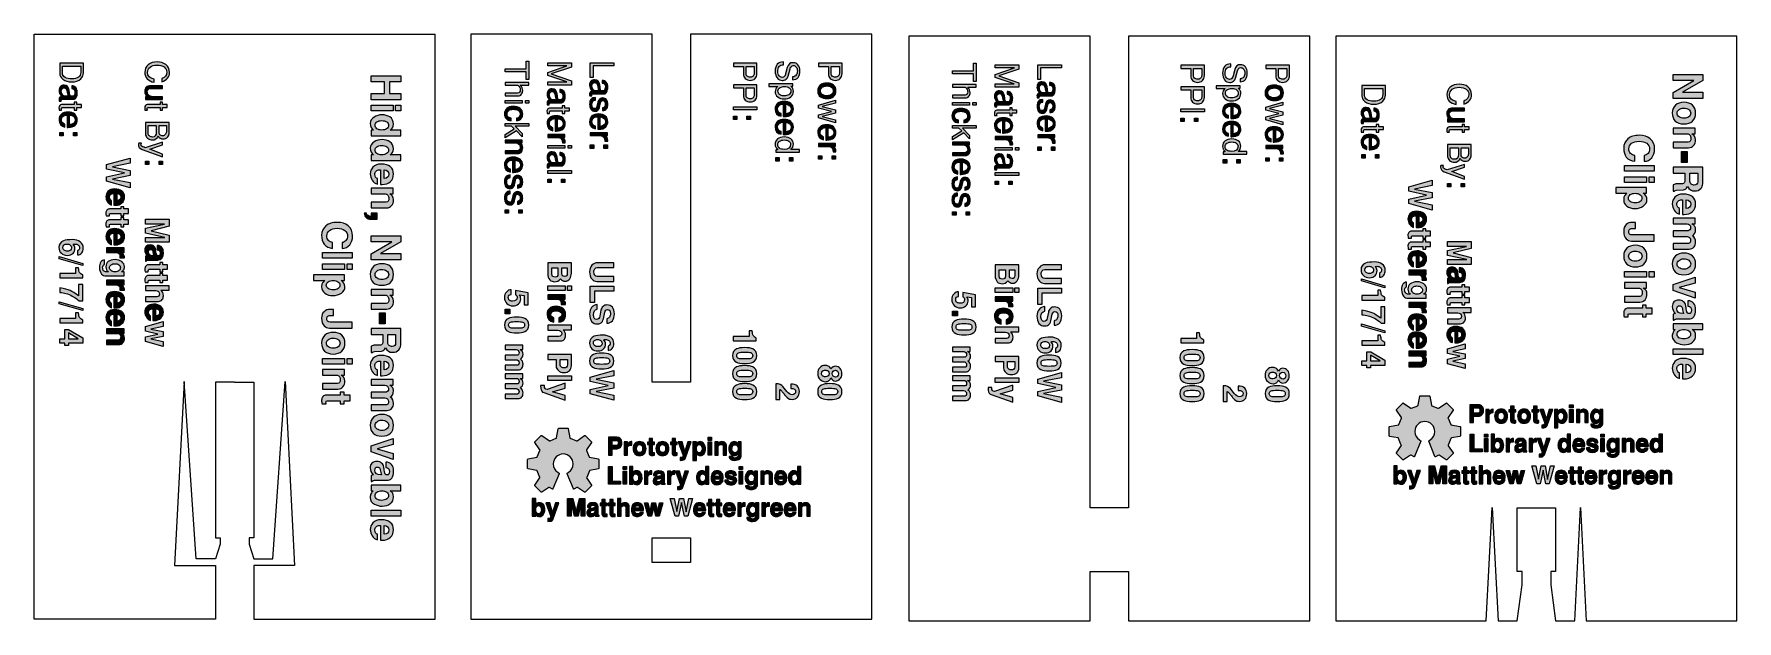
# Model space of a CAD drawing. Header units: inches. Extents: x 0.59 to 9.35, y -3.46 to -0.44.
import ezdxf

# ---------------------------------------------------------------- set-up
doc = ezdxf.new("R2010")
doc.units = ezdxf.units.IN
doc.header["$MEASUREMENT"] = 0
doc.layers.add('Layer 1', color=7, linetype='Continuous')

# ---------------------------------------------------------------- blocks, each defined once
blk = doc.blocks.new('block 3')
at = {"layer": 'Layer 1', "color": 7, "lineweight": 5, "true_color": 0xffffff}
for points in [[(5.0902, -0.4526), (5.0902, -3.4586)], [(7.1527, -0.4526), (6.2199, -0.4526), (6.2199, -2.8769), (6.0231, -2.8769), (6.0231, -0.4526), (5.0902, -0.4526)], [(7.1527, -3.4586), (7.1527, -0.4526)], [(5.0902, -3.4586), (6.0231, -3.4586), (6.0231, -3.2045), (6.2199, -3.2045), (6.2199, -3.4586), (7.1527, -3.4586)]]:
    blk.add_lwpolyline(points, dxfattribs=at)
blk = doc.blocks.new('block 6')
at = {"layer": 'Layer 1', "true_color": 0xed1f24}
h = blk.add_hatch(color=240, dxfattribs=at)
h.dxf.hatch_style = 2
h.paths.add_polyline_path([(5.5349, -0.7133), (5.5349, -0.6973), (5.6329, -0.6973), (5.5349, -0.6642), (5.5349, -0.6481), (5.6335, -0.615), (5.5349, -0.615), (5.5349, -0.599), (5.6564, -0.599), (5.6564, -0.6211), (5.5529, -0.6562), (5.6564, -0.6912), (5.6564, -0.7133)])
h = blk.add_hatch(color=240, dxfattribs=at)
h.dxf.hatch_style = 2
edge = h.paths.add_edge_path()
edge.add_spline(control_points=[(5.5326, -0.8145), (5.5316, -0.811), (5.5311, -0.8074), (5.5311, -0.8036), (5.5311, -0.8006), (5.5325, -0.7978), (5.5352, -0.7951), (5.5379, -0.7923), (5.5408, -0.7908), (5.5438, -0.7905), (5.5353, -0.7804), (5.5311, -0.7706), (5.5311, -0.7611), (5.5311, -0.7524), (5.5334, -0.7454), (5.538, -0.7401), (5.5425, -0.7349), (5.5488, -0.7323), (5.5568, -0.7323), (5.572, -0.7323), (5.5808, -0.7413), (5.5832, -0.7594), (5.5832, -0.7594), (5.5866, -0.784), (5.5866, -0.784), (5.5871, -0.7879), (5.5903, -0.7898), (5.5961, -0.7898), (5.601, -0.7898), (5.6038, -0.7896), (5.6046, -0.7893), (5.6069, -0.7883), (5.6088, -0.7857), (5.6103, -0.7816), (5.6117, -0.7774), (5.6124, -0.7727), (5.6124, -0.7674), (5.6124, -0.7618), (5.6112, -0.7577), (5.6087, -0.7548), (5.6062, -0.752), (5.6021, -0.7502), (5.5963, -0.7493), (5.5963, -0.7493), (5.5963, -0.7366), (5.5963, -0.7366), (5.6049, -0.7359), (5.6119, -0.7386), (5.6171, -0.745), (5.6223, -0.7513), (5.6249, -0.7595), (5.6249, -0.7696), (5.6249, -0.7794), (5.6232, -0.7877), (5.6198, -0.7945), (5.6163, -0.8013), (5.6122, -0.8046), (5.6073, -0.8046), (5.6073, -0.8046), (5.5481, -0.8046), (5.5481, -0.8046), (5.5469, -0.8046), (5.5458, -0.8052), (5.5448, -0.8064), (5.5438, -0.8076), (5.5432, -0.8089), (5.5429, -0.8103), (5.5428, -0.8114), (5.5428, -0.8128), (5.5429, -0.8145), (5.5429, -0.8145), (5.5326, -0.8145), (5.5326, -0.8145)], knot_values=[0, 0, 0, 0, 1, 1, 1, 2, 2, 2, 3, 3, 3, 4, 4, 4, 5, 5, 5, 6, 6, 6, 7, 7, 7, 8, 8, 8, 9, 9, 9, 10, 10, 10, 11, 11, 11, 12, 12, 12, 13, 13, 13, 14, 14, 14, 15, 15, 15, 16, 16, 16, 17, 17, 17, 18, 18, 18, 19, 19, 19, 20, 20, 20, 21, 21, 21, 22, 22, 22, 23, 23, 23, 24, 24, 24, 24], degree=3, periodic=1)
edge = h.paths.add_edge_path()
edge.add_spline(control_points=[(5.5639, -0.7898), (5.5639, -0.7898), (5.5774, -0.7897), (5.5774, -0.7897), (5.5755, -0.7829), (5.5736, -0.7729), (5.5716, -0.7595), (5.5709, -0.756), (5.5692, -0.753), (5.5664, -0.7504), (5.5636, -0.7479), (5.5605, -0.7466), (5.557, -0.7466), (5.553, -0.7466), (5.5496, -0.7481), (5.547, -0.7511), (5.5443, -0.7541), (5.5429, -0.7579), (5.5429, -0.7625), (5.5429, -0.7699), (5.5451, -0.7764), (5.5493, -0.7818), (5.5536, -0.7873), (5.5584, -0.7899), (5.5639, -0.7898)], knot_values=[0, 0, 0, 0, 1, 1, 1, 2, 2, 2, 3, 3, 3, 4, 4, 4, 5, 5, 5, 6, 6, 6, 7, 7, 7, 8, 8, 8, 8], degree=3, periodic=1)
h = blk.add_hatch(color=240, dxfattribs=at)
h.dxf.hatch_style = 2
edge = h.paths.add_edge_path()
edge.add_spline(control_points=[(5.5321, -0.8605), (5.5313, -0.8564), (5.5309, -0.8524), (5.5309, -0.8485), (5.5309, -0.8436), (5.5323, -0.8396), (5.5351, -0.8366), (5.5376, -0.834), (5.5404, -0.8326), (5.5436, -0.8326), (5.5436, -0.8326), (5.6096, -0.8326), (5.6096, -0.8326), (5.6096, -0.8326), (5.6096, -0.8205), (5.6096, -0.8205), (5.6096, -0.8205), (5.6224, -0.8205), (5.6224, -0.8205), (5.6224, -0.8205), (5.6224, -0.8326), (5.6224, -0.8326), (5.6224, -0.8326), (5.6461, -0.8326), (5.6461, -0.8326), (5.6461, -0.8326), (5.6461, -0.8466), (5.6461, -0.8466), (5.6461, -0.8466), (5.6224, -0.8466), (5.6224, -0.8466), (5.6224, -0.8466), (5.6224, -0.8605), (5.6224, -0.8605), (5.6224, -0.8605), (5.6096, -0.8605), (5.6096, -0.8605), (5.6096, -0.8605), (5.6096, -0.8466), (5.6096, -0.8466), (5.6096, -0.8466), (5.5479, -0.8466), (5.5479, -0.8466), (5.5452, -0.8466), (5.5438, -0.8487), (5.5438, -0.8528), (5.5438, -0.8545), (5.5441, -0.857), (5.5446, -0.8605), (5.5446, -0.8605), (5.5321, -0.8605), (5.5321, -0.8605)], knot_values=[0, 0, 0, 0, 1, 1, 1, 2, 2, 2, 3, 3, 3, 4, 4, 4, 5, 5, 5, 6, 6, 6, 7, 7, 7, 8, 8, 8, 9, 9, 9, 10, 10, 10, 11, 11, 11, 12, 12, 12, 13, 13, 13, 14, 14, 14, 15, 15, 15, 16, 16, 16, 17, 17, 17, 17], degree=3, periodic=1)
h = blk.add_hatch(color=240, dxfattribs=at)
h.dxf.hatch_style = 2
edge = h.paths.add_edge_path()
edge.add_spline(control_points=[(5.5783, -0.95), (5.5762, -0.95), (5.5744, -0.9499), (5.5731, -0.9498), (5.5731, -0.9498), (5.5731, -0.8861), (5.5731, -0.8861), (5.5723, -0.886), (5.5712, -0.886), (5.5698, -0.886), (5.5628, -0.886), (5.5566, -0.8884), (5.5513, -0.8932), (5.5459, -0.898), (5.5433, -0.9038), (5.5433, -0.9104), (5.5433, -0.9219), (5.5494, -0.9297), (5.5616, -0.9339), (5.5616, -0.9339), (5.5616, -0.9481), (5.5616, -0.9481), (5.5414, -0.9435), (5.5313, -0.9314), (5.5313, -0.912), (5.5313, -0.8848), (5.5471, -0.8711), (5.5786, -0.8711), (5.5922, -0.8711), (5.6033, -0.8749), (5.6119, -0.8823), (5.6206, -0.8898), (5.6249, -0.8993), (5.6249, -0.911), (5.6249, -0.9224), (5.6214, -0.9315), (5.6143, -0.9383), (5.6062, -0.946), (5.5942, -0.9499), (5.5783, -0.95)], knot_values=[0, 0, 0, 0, 1, 1, 1, 2, 2, 2, 3, 3, 3, 4, 4, 4, 5, 5, 5, 6, 6, 6, 7, 7, 7, 8, 8, 8, 9, 9, 9, 10, 10, 10, 11, 11, 11, 12, 12, 12, 13, 13, 13, 13], degree=3, periodic=1)
edge = h.paths.add_edge_path()
edge.add_spline(control_points=[(5.5854, -0.9351), (5.6042, -0.9334), (5.6136, -0.9255), (5.6136, -0.9116), (5.6136, -0.8971), (5.6042, -0.8888), (5.5854, -0.8866), (5.5854, -0.8866), (5.5854, -0.9351), (5.5854, -0.9351)], knot_values=[0, 0, 0, 0, 1, 1, 1, 2, 2, 2, 3, 3, 3, 3], degree=3, periodic=1)
h = blk.add_hatch(color=240, dxfattribs=at)
h.dxf.hatch_style = 2
edge = h.paths.add_edge_path()
edge.add_spline(control_points=[(5.6101, -1.0105), (5.6101, -1.0019), (5.608, -0.9952), (5.6038, -0.9903), (5.5991, -0.9851), (5.5925, -0.9825), (5.5839, -0.9825), (5.5839, -0.9825), (5.5349, -0.9825), (5.5349, -0.9825), (5.5349, -0.9825), (5.5349, -0.9685), (5.5349, -0.9685), (5.5349, -0.9685), (5.6224, -0.9685), (5.6224, -0.9685), (5.6224, -0.9685), (5.6224, -0.9825), (5.6224, -0.9825), (5.6224, -0.9825), (5.6084, -0.9825), (5.6084, -0.9825), (5.6194, -0.988), (5.6249, -0.996), (5.6249, -1.0065), (5.6249, -1.0074), (5.6248, -1.0087), (5.6246, -1.0105), (5.6246, -1.0105), (5.6101, -1.0105), (5.6101, -1.0105)], knot_values=[0, 0, 0, 0, 1, 1, 1, 2, 2, 2, 3, 3, 3, 4, 4, 4, 5, 5, 5, 6, 6, 6, 7, 7, 7, 8, 8, 8, 9, 9, 9, 10, 10, 10, 10], degree=3, periodic=1)
h = blk.add_hatch(color=240, dxfattribs=at)
h.dxf.hatch_style = 2
h.paths.add_polyline_path([(5.5349, -1.0376), (5.5349, -1.0236), (5.6224, -1.0236), (5.6224, -1.0376)])
h.paths.add_polyline_path([(5.6391, -1.0376), (5.6391, -1.0236), (5.6564, -1.0236), (5.6564, -1.0376)])
h = blk.add_hatch(color=240, dxfattribs=at)
h.dxf.hatch_style = 2
edge = h.paths.add_edge_path()
edge.add_spline(control_points=[(5.5326, -1.1386), (5.5316, -1.1352), (5.5311, -1.1316), (5.5311, -1.1278), (5.5311, -1.1248), (5.5325, -1.1219), (5.5352, -1.1192), (5.5379, -1.1165), (5.5408, -1.115), (5.5438, -1.1146), (5.5353, -1.1045), (5.5311, -1.0947), (5.5311, -1.0853), (5.5311, -1.0765), (5.5334, -1.0695), (5.538, -1.0643), (5.5425, -1.0591), (5.5488, -1.0565), (5.5568, -1.0565), (5.572, -1.0565), (5.5808, -1.0655), (5.5832, -1.0836), (5.5832, -1.0836), (5.5866, -1.1082), (5.5866, -1.1082), (5.5871, -1.112), (5.5903, -1.114), (5.5961, -1.114), (5.601, -1.114), (5.6038, -1.1138), (5.6046, -1.1135), (5.6069, -1.1125), (5.6088, -1.1099), (5.6103, -1.1057), (5.6117, -1.1016), (5.6124, -1.0969), (5.6124, -1.0915), (5.6124, -1.086), (5.6112, -1.0818), (5.6087, -1.079), (5.6062, -1.0762), (5.6021, -1.0743), (5.5963, -1.0734), (5.5963, -1.0734), (5.5963, -1.0608), (5.5963, -1.0608), (5.6049, -1.06), (5.6119, -1.0628), (5.6171, -1.0691), (5.6223, -1.0755), (5.6249, -1.0837), (5.6249, -1.0938), (5.6249, -1.1036), (5.6232, -1.1119), (5.6198, -1.1186), (5.6163, -1.1254), (5.6122, -1.1288), (5.6073, -1.1288), (5.6073, -1.1288), (5.5481, -1.1288), (5.5481, -1.1288), (5.5469, -1.1288), (5.5458, -1.1294), (5.5448, -1.1306), (5.5438, -1.1317), (5.5432, -1.133), (5.5429, -1.1345), (5.5428, -1.1356), (5.5428, -1.137), (5.5429, -1.1386), (5.5429, -1.1386), (5.5326, -1.1386), (5.5326, -1.1386)], knot_values=[0, 0, 0, 0, 1, 1, 1, 2, 2, 2, 3, 3, 3, 4, 4, 4, 5, 5, 5, 6, 6, 6, 7, 7, 7, 8, 8, 8, 9, 9, 9, 10, 10, 10, 11, 11, 11, 12, 12, 12, 13, 13, 13, 14, 14, 14, 15, 15, 15, 16, 16, 16, 17, 17, 17, 18, 18, 18, 19, 19, 19, 20, 20, 20, 21, 21, 21, 22, 22, 22, 23, 23, 23, 24, 24, 24, 24], degree=3, periodic=1)
edge = h.paths.add_edge_path()
edge.add_spline(control_points=[(5.5639, -1.114), (5.5639, -1.114), (5.5774, -1.1138), (5.5774, -1.1138), (5.5755, -1.1071), (5.5736, -1.0971), (5.5716, -1.0837), (5.5709, -1.0801), (5.5692, -1.0771), (5.5664, -1.0746), (5.5636, -1.0721), (5.5605, -1.0708), (5.557, -1.0708), (5.553, -1.0708), (5.5496, -1.0723), (5.547, -1.0753), (5.5443, -1.0782), (5.5429, -1.082), (5.5429, -1.0866), (5.5429, -1.0941), (5.5451, -1.1005), (5.5493, -1.106), (5.5536, -1.1114), (5.5584, -1.1141), (5.5639, -1.114)], knot_values=[0, 0, 0, 0, 1, 1, 1, 2, 2, 2, 3, 3, 3, 4, 4, 4, 5, 5, 5, 6, 6, 6, 7, 7, 7, 8, 8, 8, 8], degree=3, periodic=1)
h = blk.add_hatch(color=240, dxfattribs=at)
h.dxf.hatch_style = 2
h.paths.add_polyline_path([(5.5349, -1.1676), (5.5349, -1.1536), (5.6564, -1.1536), (5.6564, -1.1676)])
h = blk.add_hatch(color=240, dxfattribs=at)
h.dxf.hatch_style = 2
h.paths.add_polyline_path([(5.5349, -1.2148), (5.5349, -1.1975), (5.5523, -1.1975), (5.5523, -1.2148)])
h.paths.add_polyline_path([(5.6051, -1.2148), (5.6051, -1.1975), (5.6224, -1.1975), (5.6224, -1.2148)])
at = {"layer": 'Layer 1', "lineweight": 0}
for points in [[(5.5349, -0.7133), (5.5349, -0.6973), (5.6329, -0.6973), (5.5349, -0.6642), (5.5349, -0.6481), (5.6335, -0.615), (5.5349, -0.615), (5.5349, -0.599), (5.6564, -0.599), (5.6564, -0.6211), (5.5529, -0.6562), (5.6564, -0.6912), (5.6564, -0.7133), (5.5349, -0.7133)], [(5.5349, -1.0376), (5.5349, -1.0236), (5.6224, -1.0236), (5.6224, -1.0376), (5.5349, -1.0376)], [(5.6391, -1.0376), (5.6391, -1.0236), (5.6564, -1.0236), (5.6564, -1.0376), (5.6391, -1.0376)], [(5.5349, -1.1676), (5.5349, -1.1536), (5.6564, -1.1536), (5.6564, -1.1676), (5.5349, -1.1676)], [(5.5349, -1.2148), (5.5349, -1.1975), (5.5523, -1.1975), (5.5523, -1.2148), (5.5349, -1.2148)], [(5.6051, -1.2148), (5.6051, -1.1975), (5.6224, -1.1975), (5.6224, -1.2148), (5.6051, -1.2148)]]:
    blk.add_lwpolyline(points, dxfattribs=at)
for points, knots in [([(5.5326, -0.8145), (5.5316, -0.811), (5.5311, -0.8074), (5.5311, -0.8036), (5.5311, -0.8006), (5.5325, -0.7978), (5.5352, -0.7951), (5.5379, -0.7923), (5.5408, -0.7908), (5.5438, -0.7905), (5.5353, -0.7804), (5.5311, -0.7706), (5.5311, -0.7611), (5.5311, -0.7524), (5.5334, -0.7454), (5.538, -0.7401), (5.5425, -0.7349), (5.5488, -0.7323), (5.5568, -0.7323), (5.572, -0.7323), (5.5808, -0.7413), (5.5832, -0.7594), (5.5832, -0.7594), (5.5866, -0.784), (5.5866, -0.784), (5.5871, -0.7879), (5.5903, -0.7898), (5.5961, -0.7898), (5.601, -0.7898), (5.6038, -0.7896), (5.6046, -0.7893), (5.6069, -0.7883), (5.6088, -0.7857), (5.6103, -0.7816), (5.6117, -0.7774), (5.6124, -0.7727), (5.6124, -0.7674), (5.6124, -0.7618), (5.6112, -0.7577), (5.6087, -0.7548), (5.6062, -0.752), (5.6021, -0.7502), (5.5963, -0.7493), (5.5963, -0.7493), (5.5963, -0.7366), (5.5963, -0.7366), (5.6049, -0.7359), (5.6119, -0.7386), (5.6171, -0.745), (5.6223, -0.7513), (5.6249, -0.7595), (5.6249, -0.7696), (5.6249, -0.7794), (5.6232, -0.7877), (5.6198, -0.7945), (5.6163, -0.8013), (5.6122, -0.8046), (5.6073, -0.8046), (5.6073, -0.8046), (5.5481, -0.8046), (5.5481, -0.8046), (5.5469, -0.8046), (5.5458, -0.8052), (5.5448, -0.8064), (5.5438, -0.8076), (5.5432, -0.8089), (5.5429, -0.8103), (5.5428, -0.8114), (5.5428, -0.8128), (5.5429, -0.8145), (5.5429, -0.8145), (5.5326, -0.8145), (5.5326, -0.8145)], [0, 0, 0, 0, 1, 1, 1, 2, 2, 2, 3, 3, 3, 4, 4, 4, 5, 5, 5, 6, 6, 6, 7, 7, 7, 8, 8, 8, 9, 9, 9, 10, 10, 10, 11, 11, 11, 12, 12, 12, 13, 13, 13, 14, 14, 14, 15, 15, 15, 16, 16, 16, 17, 17, 17, 18, 18, 18, 19, 19, 19, 20, 20, 20, 21, 21, 21, 22, 22, 22, 23, 23, 23, 24, 24, 24, 24]), ([(5.5639, -0.7898), (5.5639, -0.7898), (5.5774, -0.7897), (5.5774, -0.7897), (5.5755, -0.7829), (5.5736, -0.7729), (5.5716, -0.7595), (5.5709, -0.756), (5.5692, -0.753), (5.5664, -0.7504), (5.5636, -0.7479), (5.5605, -0.7466), (5.557, -0.7466), (5.553, -0.7466), (5.5496, -0.7481), (5.547, -0.7511), (5.5443, -0.7541), (5.5429, -0.7579), (5.5429, -0.7625), (5.5429, -0.7699), (5.5451, -0.7764), (5.5493, -0.7818), (5.5536, -0.7873), (5.5584, -0.7899), (5.5639, -0.7898)], [0, 0, 0, 0, 1, 1, 1, 2, 2, 2, 3, 3, 3, 4, 4, 4, 5, 5, 5, 6, 6, 6, 7, 7, 7, 8, 8, 8, 8]), ([(5.5321, -0.8605), (5.5313, -0.8564), (5.5309, -0.8524), (5.5309, -0.8485), (5.5309, -0.8436), (5.5323, -0.8396), (5.5351, -0.8366), (5.5376, -0.834), (5.5404, -0.8326), (5.5436, -0.8326), (5.5436, -0.8326), (5.6096, -0.8326), (5.6096, -0.8326), (5.6096, -0.8326), (5.6096, -0.8205), (5.6096, -0.8205), (5.6096, -0.8205), (5.6224, -0.8205), (5.6224, -0.8205), (5.6224, -0.8205), (5.6224, -0.8326), (5.6224, -0.8326), (5.6224, -0.8326), (5.6461, -0.8326), (5.6461, -0.8326), (5.6461, -0.8326), (5.6461, -0.8466), (5.6461, -0.8466), (5.6461, -0.8466), (5.6224, -0.8466), (5.6224, -0.8466), (5.6224, -0.8466), (5.6224, -0.8605), (5.6224, -0.8605), (5.6224, -0.8605), (5.6096, -0.8605), (5.6096, -0.8605), (5.6096, -0.8605), (5.6096, -0.8466), (5.6096, -0.8466), (5.6096, -0.8466), (5.5479, -0.8466), (5.5479, -0.8466), (5.5452, -0.8466), (5.5438, -0.8487), (5.5438, -0.8528), (5.5438, -0.8545), (5.5441, -0.857), (5.5446, -0.8605), (5.5446, -0.8605), (5.5321, -0.8605), (5.5321, -0.8605)], [0, 0, 0, 0, 1, 1, 1, 2, 2, 2, 3, 3, 3, 4, 4, 4, 5, 5, 5, 6, 6, 6, 7, 7, 7, 8, 8, 8, 9, 9, 9, 10, 10, 10, 11, 11, 11, 12, 12, 12, 13, 13, 13, 14, 14, 14, 15, 15, 15, 16, 16, 16, 17, 17, 17, 17]), ([(5.5783, -0.95), (5.5762, -0.95), (5.5744, -0.9499), (5.5731, -0.9498), (5.5731, -0.9498), (5.5731, -0.8861), (5.5731, -0.8861), (5.5723, -0.886), (5.5712, -0.886), (5.5698, -0.886), (5.5628, -0.886), (5.5566, -0.8884), (5.5513, -0.8932), (5.5459, -0.898), (5.5433, -0.9038), (5.5433, -0.9104), (5.5433, -0.9219), (5.5494, -0.9297), (5.5616, -0.9339), (5.5616, -0.9339), (5.5616, -0.9481), (5.5616, -0.9481), (5.5414, -0.9435), (5.5313, -0.9314), (5.5313, -0.912), (5.5313, -0.8848), (5.5471, -0.8711), (5.5786, -0.8711), (5.5922, -0.8711), (5.6033, -0.8749), (5.6119, -0.8823), (5.6206, -0.8898), (5.6249, -0.8993), (5.6249, -0.911), (5.6249, -0.9224), (5.6214, -0.9315), (5.6143, -0.9383), (5.6062, -0.946), (5.5942, -0.9499), (5.5783, -0.95)], [0, 0, 0, 0, 1, 1, 1, 2, 2, 2, 3, 3, 3, 4, 4, 4, 5, 5, 5, 6, 6, 6, 7, 7, 7, 8, 8, 8, 9, 9, 9, 10, 10, 10, 11, 11, 11, 12, 12, 12, 13, 13, 13, 13]), ([(5.5854, -0.9351), (5.6042, -0.9334), (5.6136, -0.9255), (5.6136, -0.9116), (5.6136, -0.8971), (5.6042, -0.8888), (5.5854, -0.8866), (5.5854, -0.8866), (5.5854, -0.9351), (5.5854, -0.9351)], [0, 0, 0, 0, 1, 1, 1, 2, 2, 2, 3, 3, 3, 3]), ([(5.6101, -1.0105), (5.6101, -1.0019), (5.608, -0.9952), (5.6038, -0.9903), (5.5991, -0.9851), (5.5925, -0.9825), (5.5839, -0.9825), (5.5839, -0.9825), (5.5349, -0.9825), (5.5349, -0.9825), (5.5349, -0.9825), (5.5349, -0.9685), (5.5349, -0.9685), (5.5349, -0.9685), (5.6224, -0.9685), (5.6224, -0.9685), (5.6224, -0.9685), (5.6224, -0.9825), (5.6224, -0.9825), (5.6224, -0.9825), (5.6084, -0.9825), (5.6084, -0.9825), (5.6194, -0.988), (5.6249, -0.996), (5.6249, -1.0065), (5.6249, -1.0074), (5.6248, -1.0087), (5.6246, -1.0105), (5.6246, -1.0105), (5.6101, -1.0105), (5.6101, -1.0105)], [0, 0, 0, 0, 1, 1, 1, 2, 2, 2, 3, 3, 3, 4, 4, 4, 5, 5, 5, 6, 6, 6, 7, 7, 7, 8, 8, 8, 9, 9, 9, 10, 10, 10, 10]), ([(5.5326, -1.1386), (5.5316, -1.1352), (5.5311, -1.1316), (5.5311, -1.1278), (5.5311, -1.1248), (5.5325, -1.1219), (5.5352, -1.1192), (5.5379, -1.1165), (5.5408, -1.115), (5.5438, -1.1146), (5.5353, -1.1045), (5.5311, -1.0947), (5.5311, -1.0853), (5.5311, -1.0765), (5.5334, -1.0695), (5.538, -1.0643), (5.5425, -1.0591), (5.5488, -1.0565), (5.5568, -1.0565), (5.572, -1.0565), (5.5808, -1.0655), (5.5832, -1.0836), (5.5832, -1.0836), (5.5866, -1.1082), (5.5866, -1.1082), (5.5871, -1.112), (5.5903, -1.114), (5.5961, -1.114), (5.601, -1.114), (5.6038, -1.1138), (5.6046, -1.1135), (5.6069, -1.1125), (5.6088, -1.1099), (5.6103, -1.1057), (5.6117, -1.1016), (5.6124, -1.0969), (5.6124, -1.0915), (5.6124, -1.086), (5.6112, -1.0818), (5.6087, -1.079), (5.6062, -1.0762), (5.6021, -1.0743), (5.5963, -1.0734), (5.5963, -1.0734), (5.5963, -1.0608), (5.5963, -1.0608), (5.6049, -1.06), (5.6119, -1.0628), (5.6171, -1.0691), (5.6223, -1.0755), (5.6249, -1.0837), (5.6249, -1.0938), (5.6249, -1.1036), (5.6232, -1.1119), (5.6198, -1.1186), (5.6163, -1.1254), (5.6122, -1.1288), (5.6073, -1.1288), (5.6073, -1.1288), (5.5481, -1.1288), (5.5481, -1.1288), (5.5469, -1.1288), (5.5458, -1.1294), (5.5448, -1.1306), (5.5438, -1.1317), (5.5432, -1.133), (5.5429, -1.1345), (5.5428, -1.1356), (5.5428, -1.137), (5.5429, -1.1386), (5.5429, -1.1386), (5.5326, -1.1386), (5.5326, -1.1386)], [0, 0, 0, 0, 1, 1, 1, 2, 2, 2, 3, 3, 3, 4, 4, 4, 5, 5, 5, 6, 6, 6, 7, 7, 7, 8, 8, 8, 9, 9, 9, 10, 10, 10, 11, 11, 11, 12, 12, 12, 13, 13, 13, 14, 14, 14, 15, 15, 15, 16, 16, 16, 17, 17, 17, 18, 18, 18, 19, 19, 19, 20, 20, 20, 21, 21, 21, 22, 22, 22, 23, 23, 23, 24, 24, 24, 24]), ([(5.5639, -1.114), (5.5639, -1.114), (5.5774, -1.1138), (5.5774, -1.1138), (5.5755, -1.1071), (5.5736, -1.0971), (5.5716, -1.0837), (5.5709, -1.0801), (5.5692, -1.0771), (5.5664, -1.0746), (5.5636, -1.0721), (5.5605, -1.0708), (5.557, -1.0708), (5.553, -1.0708), (5.5496, -1.0723), (5.547, -1.0753), (5.5443, -1.0782), (5.5429, -1.082), (5.5429, -1.0866), (5.5429, -1.0941), (5.5451, -1.1005), (5.5493, -1.106), (5.5536, -1.1114), (5.5584, -1.1141), (5.5639, -1.114)], [0, 0, 0, 0, 1, 1, 1, 2, 2, 2, 3, 3, 3, 4, 4, 4, 5, 5, 5, 6, 6, 6, 7, 7, 7, 8, 8, 8, 8])]:
    blk.add_open_spline(points, degree=3, knots=knots, dxfattribs=at)
blk = doc.blocks.new('block 7')
at = {"layer": 'Layer 1', "true_color": 0xed1f24}
h = blk.add_hatch(color=240, dxfattribs=at)
h.dxf.hatch_style = 2
edge = h.paths.add_edge_path()
edge.add_spline(control_points=[(5.5701, -1.725), (5.5604, -1.725), (5.5524, -1.7217), (5.5459, -1.7151), (5.5386, -1.7077), (5.5349, -1.6973), (5.5349, -1.684), (5.5349, -1.684), (5.5349, -1.6278), (5.5349, -1.6278), (5.5349, -1.6278), (5.6564, -1.6278), (5.6564, -1.6278), (5.6564, -1.6278), (5.6564, -1.6805), (5.6564, -1.6805), (5.6564, -1.6921), (5.6536, -1.7019), (5.6479, -1.7099), (5.6423, -1.7178), (5.6346, -1.7218), (5.6248, -1.7218), (5.6154, -1.7218), (5.6071, -1.718), (5.5998, -1.7103), (5.592, -1.7201), (5.5821, -1.725), (5.5701, -1.725)], knot_values=[0, 0, 0, 0, 1, 1, 1, 2, 2, 2, 3, 3, 3, 4, 4, 4, 5, 5, 5, 6, 6, 6, 7, 7, 7, 8, 8, 8, 9, 9, 9, 9], degree=3, periodic=1)
edge = h.paths.add_edge_path()
edge.add_spline(control_points=[(5.5729, -1.7011), (5.5825, -1.7011), (5.5873, -1.6957), (5.5873, -1.6848), (5.5873, -1.6848), (5.5873, -1.6528), (5.5873, -1.6528), (5.5873, -1.6528), (5.5558, -1.6528), (5.5558, -1.6528), (5.5558, -1.6528), (5.5558, -1.6848), (5.5558, -1.6848), (5.5558, -1.6957), (5.5615, -1.7011), (5.5729, -1.7011)], knot_values=[0, 0, 0, 0, 1, 1, 1, 2, 2, 2, 3, 3, 3, 4, 4, 4, 5, 5, 5, 5], degree=3, periodic=1)
edge = h.paths.add_edge_path()
edge.add_spline(control_points=[(5.6221, -1.698), (5.631, -1.698), (5.6354, -1.6928), (5.6354, -1.6825), (5.6354, -1.6825), (5.6354, -1.6528), (5.6354, -1.6528), (5.6354, -1.6528), (5.6079, -1.6528), (5.6079, -1.6528), (5.6079, -1.6528), (5.6079, -1.6818), (5.6079, -1.6818), (5.6079, -1.6926), (5.6127, -1.698), (5.6221, -1.698)], knot_values=[0, 0, 0, 0, 1, 1, 1, 2, 2, 2, 3, 3, 3, 4, 4, 4, 5, 5, 5, 5], degree=3, periodic=1)
h = blk.add_hatch(color=240, dxfattribs=at)
h.dxf.hatch_style = 2
h.paths.add_polyline_path([(5.5349, -1.7691), (5.5349, -1.7458), (5.6253, -1.7458), (5.6253, -1.7691)])
h.paths.add_polyline_path([(5.6356, -1.7691), (5.6356, -1.7458), (5.6564, -1.7458), (5.6564, -1.7691)])
h = blk.add_hatch(color=240, dxfattribs=at)
h.dxf.hatch_style = 2
edge = h.paths.add_edge_path()
edge.add_spline(control_points=[(5.6031, -1.8425), (5.6034, -1.8393), (5.6036, -1.8371), (5.6036, -1.8356), (5.6036, -1.8291), (5.6019, -1.8239), (5.5984, -1.8202), (5.5949, -1.8165), (5.5904, -1.8146), (5.5851, -1.8146), (5.5851, -1.8146), (5.5349, -1.8146), (5.5349, -1.8146), (5.5349, -1.8146), (5.5349, -1.7913), (5.5349, -1.7913), (5.5349, -1.7913), (5.6253, -1.7913), (5.6253, -1.7913), (5.6253, -1.7913), (5.6253, -1.8146), (5.6253, -1.8146), (5.6253, -1.8146), (5.6078, -1.8146), (5.6078, -1.8146), (5.6131, -1.8163), (5.6176, -1.8196), (5.6213, -1.8246), (5.6249, -1.8296), (5.6268, -1.8346), (5.6268, -1.8396), (5.6268, -1.8402), (5.6267, -1.8411), (5.6264, -1.8425), (5.6264, -1.8425), (5.6031, -1.8425), (5.6031, -1.8425)], knot_values=[0, 0, 0, 0, 1, 1, 1, 2, 2, 2, 3, 3, 3, 4, 4, 4, 5, 5, 5, 6, 6, 6, 7, 7, 7, 8, 8, 8, 9, 9, 9, 10, 10, 10, 11, 11, 11, 12, 12, 12, 12], degree=3, periodic=1)
h = blk.add_hatch(color=240, dxfattribs=at)
h.dxf.hatch_style = 2
edge = h.paths.add_edge_path()
edge.add_spline(control_points=[(5.5664, -1.9331), (5.543, -1.9282), (5.5313, -1.9146), (5.5313, -1.8923), (5.5313, -1.8791), (5.5352, -1.8689), (5.543, -1.8618), (5.5509, -1.8547), (5.5624, -1.8511), (5.5776, -1.8511), (5.5921, -1.8511), (5.6036, -1.8543), (5.6121, -1.8608), (5.6219, -1.8681), (5.6268, -1.8792), (5.6268, -1.894), (5.6268, -1.9064), (5.6238, -1.9156), (5.6179, -1.9216), (5.6127, -1.927), (5.6039, -1.9308), (5.5916, -1.9331), (5.5916, -1.9331), (5.5916, -1.9101), (5.5916, -1.9101), (5.5971, -1.9087), (5.601, -1.9067), (5.6032, -1.9041), (5.6055, -1.9015), (5.6066, -1.8977), (5.6066, -1.8927), (5.6066, -1.8809), (5.5972, -1.875), (5.5784, -1.875), (5.5595, -1.875), (5.5501, -1.8815), (5.5501, -1.8947), (5.5501, -1.8987), (5.5513, -1.9018), (5.5538, -1.9041), (5.5562, -1.9064), (5.5604, -1.9084), (5.5664, -1.9102), (5.5664, -1.9102), (5.5664, -1.9331), (5.5664, -1.9331)], knot_values=[0, 0, 0, 0, 1, 1, 1, 2, 2, 2, 3, 3, 3, 4, 4, 4, 5, 5, 5, 6, 6, 6, 7, 7, 7, 8, 8, 8, 9, 9, 9, 10, 10, 10, 11, 11, 11, 12, 12, 12, 13, 13, 13, 14, 14, 14, 15, 15, 15, 15], degree=3, periodic=1)
h = blk.add_hatch(color=240, dxfattribs=at)
h.dxf.hatch_style = 2
edge = h.paths.add_edge_path()
edge.add_spline(control_points=[(5.5349, -2.0295), (5.5349, -2.0295), (5.5349, -2.0061), (5.5349, -2.0061), (5.5349, -2.0061), (5.5926, -2.0061), (5.5926, -2.0061), (5.5969, -2.0061), (5.6003, -2.0048), (5.6029, -2.0021), (5.6054, -1.9995), (5.6066, -1.9961), (5.6066, -1.992), (5.6066, -1.9867), (5.6048, -1.9824), (5.6012, -1.979), (5.5976, -1.9755), (5.593, -1.9738), (5.5876, -1.9738), (5.5876, -1.9738), (5.5349, -1.9738), (5.5349, -1.9738), (5.5349, -1.9738), (5.5349, -1.9488), (5.5349, -1.9488), (5.5349, -1.9488), (5.6564, -1.9488), (5.6564, -1.9488), (5.6564, -1.9488), (5.6564, -1.9721), (5.6564, -1.9721), (5.6564, -1.9721), (5.6139, -1.9721), (5.6139, -1.9721), (5.6225, -1.9785), (5.6268, -1.9878), (5.6268, -2.0001), (5.6268, -2.0082), (5.6246, -2.0151), (5.6203, -2.0206), (5.6156, -2.0265), (5.6095, -2.0295), (5.6019, -2.0295), (5.6019, -2.0295), (5.5349, -2.0295), (5.5349, -2.0295)], knot_values=[0, 0, 0, 0, 1, 1, 1, 2, 2, 2, 3, 3, 3, 4, 4, 4, 5, 5, 5, 6, 6, 6, 7, 7, 7, 8, 8, 8, 9, 9, 9, 10, 10, 10, 11, 11, 11, 12, 12, 12, 13, 13, 13, 14, 14, 14, 15, 15, 15, 15], degree=3, periodic=1)
h = blk.add_hatch(color=240, dxfattribs=at)
h.dxf.hatch_style = 2
edge = h.paths.add_edge_path()
edge.add_spline(control_points=[(5.6176, -2.192), (5.6064, -2.192), (5.597, -2.1886), (5.5895, -2.182), (5.582, -2.1753), (5.5783, -2.1676), (5.5783, -2.159), (5.5783, -2.159), (5.5783, -2.1241), (5.5783, -2.1241), (5.5783, -2.1241), (5.5349, -2.1241), (5.5349, -2.1241), (5.5349, -2.1241), (5.5349, -2.0991), (5.5349, -2.0991), (5.5349, -2.0991), (5.6564, -2.0991), (5.6564, -2.0991), (5.6564, -2.0991), (5.6564, -2.1563), (5.6564, -2.1563), (5.6564, -2.1681), (5.653, -2.177), (5.6461, -2.183), (5.6392, -2.189), (5.6297, -2.192), (5.6176, -2.192)], knot_values=[0, 0, 0, 0, 1, 1, 1, 2, 2, 2, 3, 3, 3, 4, 4, 4, 5, 5, 5, 6, 6, 6, 7, 7, 7, 8, 8, 8, 9, 9, 9, 9], degree=3, periodic=1)
edge = h.paths.add_edge_path()
edge.add_spline(control_points=[(5.6191, -2.1678), (5.6241, -2.1678), (5.6281, -2.1664), (5.6311, -2.1638), (5.6341, -2.1611), (5.6356, -2.1574), (5.6356, -2.1526), (5.6356, -2.1526), (5.6356, -2.1241), (5.6356, -2.1241), (5.6356, -2.1241), (5.5991, -2.1241), (5.5991, -2.1241), (5.5991, -2.1241), (5.5991, -2.1533), (5.5991, -2.1533), (5.5991, -2.1573), (5.6013, -2.1607), (5.6056, -2.1636), (5.6096, -2.1664), (5.6141, -2.1678), (5.6191, -2.1678)], knot_values=[0, 0, 0, 0, 1, 1, 1, 2, 2, 2, 3, 3, 3, 4, 4, 4, 5, 5, 5, 6, 6, 6, 7, 7, 7, 7], degree=3, periodic=1)
h = blk.add_hatch(color=240, dxfattribs=at)
h.dxf.hatch_style = 2
edge = h.paths.add_edge_path()
edge.add_spline(control_points=[(5.6253, -2.3338), (5.6253, -2.3338), (5.5149, -2.2951), (5.5149, -2.2951), (5.5055, -2.2918), (5.5003, -2.2846), (5.4994, -2.2735), (5.4994, -2.2735), (5.4983, -2.2581), (5.4983, -2.2581), (5.4983, -2.2581), (5.5174, -2.2581), (5.5174, -2.2581), (5.5174, -2.2581), (5.5174, -2.2616), (5.5174, -2.2616), (5.5174, -2.2728), (5.5221, -2.2784), (5.5314, -2.2784), (5.5314, -2.2784), (5.6253, -2.2456), (5.6253, -2.2456), (5.6253, -2.2456), (5.6253, -2.2715), (5.6253, -2.2715), (5.6253, -2.2715), (5.5598, -2.2909), (5.5598, -2.2909), (5.5598, -2.2909), (5.6253, -2.3098), (5.6253, -2.3098), (5.6253, -2.3098), (5.6253, -2.3338), (5.6253, -2.3338)], knot_values=[0, 0, 0, 0, 1, 1, 1, 2, 2, 2, 3, 3, 3, 4, 4, 4, 5, 5, 5, 6, 6, 6, 7, 7, 7, 8, 8, 8, 9, 9, 9, 10, 10, 10, 11, 11, 11, 11], degree=3, periodic=1)
h = blk.add_hatch(color=240, dxfattribs=at)
h.dxf.hatch_style = 2
h.paths.add_polyline_path([(5.5349, -2.2323), (5.5349, -2.209), (5.6564, -2.209), (5.6564, -2.2323)])
at = {"layer": 'Layer 1', "lineweight": 0}
for points in [[(5.5349, -1.7691), (5.5349, -1.7458), (5.6253, -1.7458), (5.6253, -1.7691), (5.5349, -1.7691)], [(5.6356, -1.7691), (5.6356, -1.7458), (5.6564, -1.7458), (5.6564, -1.7691), (5.6356, -1.7691)], [(5.5349, -2.2323), (5.5349, -2.209), (5.6564, -2.209), (5.6564, -2.2323), (5.5349, -2.2323)]]:
    blk.add_lwpolyline(points, dxfattribs=at)
for points, knots in [([(5.5701, -1.725), (5.5604, -1.725), (5.5524, -1.7217), (5.5459, -1.7151), (5.5386, -1.7077), (5.5349, -1.6973), (5.5349, -1.684), (5.5349, -1.684), (5.5349, -1.6278), (5.5349, -1.6278), (5.5349, -1.6278), (5.6564, -1.6278), (5.6564, -1.6278), (5.6564, -1.6278), (5.6564, -1.6805), (5.6564, -1.6805), (5.6564, -1.6921), (5.6536, -1.7019), (5.6479, -1.7099), (5.6423, -1.7178), (5.6346, -1.7218), (5.6248, -1.7218), (5.6154, -1.7218), (5.6071, -1.718), (5.5998, -1.7103), (5.592, -1.7201), (5.5821, -1.725), (5.5701, -1.725)], [0, 0, 0, 0, 1, 1, 1, 2, 2, 2, 3, 3, 3, 4, 4, 4, 5, 5, 5, 6, 6, 6, 7, 7, 7, 8, 8, 8, 9, 9, 9, 9]), ([(5.5729, -1.7011), (5.5825, -1.7011), (5.5873, -1.6957), (5.5873, -1.6848), (5.5873, -1.6848), (5.5873, -1.6528), (5.5873, -1.6528), (5.5873, -1.6528), (5.5558, -1.6528), (5.5558, -1.6528), (5.5558, -1.6528), (5.5558, -1.6848), (5.5558, -1.6848), (5.5558, -1.6957), (5.5615, -1.7011), (5.5729, -1.7011)], [0, 0, 0, 0, 1, 1, 1, 2, 2, 2, 3, 3, 3, 4, 4, 4, 5, 5, 5, 5]), ([(5.6221, -1.698), (5.631, -1.698), (5.6354, -1.6928), (5.6354, -1.6825), (5.6354, -1.6825), (5.6354, -1.6528), (5.6354, -1.6528), (5.6354, -1.6528), (5.6079, -1.6528), (5.6079, -1.6528), (5.6079, -1.6528), (5.6079, -1.6818), (5.6079, -1.6818), (5.6079, -1.6926), (5.6127, -1.698), (5.6221, -1.698)], [0, 0, 0, 0, 1, 1, 1, 2, 2, 2, 3, 3, 3, 4, 4, 4, 5, 5, 5, 5]), ([(5.6031, -1.8425), (5.6034, -1.8393), (5.6036, -1.8371), (5.6036, -1.8356), (5.6036, -1.8291), (5.6019, -1.8239), (5.5984, -1.8202), (5.5949, -1.8165), (5.5904, -1.8146), (5.5851, -1.8146), (5.5851, -1.8146), (5.5349, -1.8146), (5.5349, -1.8146), (5.5349, -1.8146), (5.5349, -1.7913), (5.5349, -1.7913), (5.5349, -1.7913), (5.6253, -1.7913), (5.6253, -1.7913), (5.6253, -1.7913), (5.6253, -1.8146), (5.6253, -1.8146), (5.6253, -1.8146), (5.6078, -1.8146), (5.6078, -1.8146), (5.6131, -1.8163), (5.6176, -1.8196), (5.6213, -1.8246), (5.6249, -1.8296), (5.6268, -1.8346), (5.6268, -1.8396), (5.6268, -1.8402), (5.6267, -1.8411), (5.6264, -1.8425), (5.6264, -1.8425), (5.6031, -1.8425), (5.6031, -1.8425)], [0, 0, 0, 0, 1, 1, 1, 2, 2, 2, 3, 3, 3, 4, 4, 4, 5, 5, 5, 6, 6, 6, 7, 7, 7, 8, 8, 8, 9, 9, 9, 10, 10, 10, 11, 11, 11, 12, 12, 12, 12]), ([(5.5664, -1.9331), (5.543, -1.9282), (5.5313, -1.9146), (5.5313, -1.8923), (5.5313, -1.8791), (5.5352, -1.8689), (5.543, -1.8618), (5.5509, -1.8547), (5.5624, -1.8511), (5.5776, -1.8511), (5.5921, -1.8511), (5.6036, -1.8543), (5.6121, -1.8608), (5.6219, -1.8681), (5.6268, -1.8792), (5.6268, -1.894), (5.6268, -1.9064), (5.6238, -1.9156), (5.6179, -1.9216), (5.6127, -1.927), (5.6039, -1.9308), (5.5916, -1.9331), (5.5916, -1.9331), (5.5916, -1.9101), (5.5916, -1.9101), (5.5971, -1.9087), (5.601, -1.9067), (5.6032, -1.9041), (5.6055, -1.9015), (5.6066, -1.8977), (5.6066, -1.8927), (5.6066, -1.8809), (5.5972, -1.875), (5.5784, -1.875), (5.5595, -1.875), (5.5501, -1.8815), (5.5501, -1.8947), (5.5501, -1.8987), (5.5513, -1.9018), (5.5538, -1.9041), (5.5562, -1.9064), (5.5604, -1.9084), (5.5664, -1.9102), (5.5664, -1.9102), (5.5664, -1.9331), (5.5664, -1.9331)], [0, 0, 0, 0, 1, 1, 1, 2, 2, 2, 3, 3, 3, 4, 4, 4, 5, 5, 5, 6, 6, 6, 7, 7, 7, 8, 8, 8, 9, 9, 9, 10, 10, 10, 11, 11, 11, 12, 12, 12, 13, 13, 13, 14, 14, 14, 15, 15, 15, 15]), ([(5.5349, -2.0295), (5.5349, -2.0295), (5.5349, -2.0061), (5.5349, -2.0061), (5.5349, -2.0061), (5.5926, -2.0061), (5.5926, -2.0061), (5.5969, -2.0061), (5.6003, -2.0048), (5.6029, -2.0021), (5.6054, -1.9995), (5.6066, -1.9961), (5.6066, -1.992), (5.6066, -1.9867), (5.6048, -1.9824), (5.6012, -1.979), (5.5976, -1.9755), (5.593, -1.9738), (5.5876, -1.9738), (5.5876, -1.9738), (5.5349, -1.9738), (5.5349, -1.9738), (5.5349, -1.9738), (5.5349, -1.9488), (5.5349, -1.9488), (5.5349, -1.9488), (5.6564, -1.9488), (5.6564, -1.9488), (5.6564, -1.9488), (5.6564, -1.9721), (5.6564, -1.9721), (5.6564, -1.9721), (5.6139, -1.9721), (5.6139, -1.9721), (5.6225, -1.9785), (5.6268, -1.9878), (5.6268, -2.0001), (5.6268, -2.0082), (5.6246, -2.0151), (5.6203, -2.0206), (5.6156, -2.0265), (5.6095, -2.0295), (5.6019, -2.0295), (5.6019, -2.0295), (5.5349, -2.0295), (5.5349, -2.0295)], [0, 0, 0, 0, 1, 1, 1, 2, 2, 2, 3, 3, 3, 4, 4, 4, 5, 5, 5, 6, 6, 6, 7, 7, 7, 8, 8, 8, 9, 9, 9, 10, 10, 10, 11, 11, 11, 12, 12, 12, 13, 13, 13, 14, 14, 14, 15, 15, 15, 15]), ([(5.6176, -2.192), (5.6064, -2.192), (5.597, -2.1886), (5.5895, -2.182), (5.582, -2.1753), (5.5783, -2.1676), (5.5783, -2.159), (5.5783, -2.159), (5.5783, -2.1241), (5.5783, -2.1241), (5.5783, -2.1241), (5.5349, -2.1241), (5.5349, -2.1241), (5.5349, -2.1241), (5.5349, -2.0991), (5.5349, -2.0991), (5.5349, -2.0991), (5.6564, -2.0991), (5.6564, -2.0991), (5.6564, -2.0991), (5.6564, -2.1563), (5.6564, -2.1563), (5.6564, -2.1681), (5.653, -2.177), (5.6461, -2.183), (5.6392, -2.189), (5.6297, -2.192), (5.6176, -2.192)], [0, 0, 0, 0, 1, 1, 1, 2, 2, 2, 3, 3, 3, 4, 4, 4, 5, 5, 5, 6, 6, 6, 7, 7, 7, 8, 8, 8, 9, 9, 9, 9]), ([(5.6191, -2.1678), (5.6241, -2.1678), (5.6281, -2.1664), (5.6311, -2.1638), (5.6341, -2.1611), (5.6356, -2.1574), (5.6356, -2.1526), (5.6356, -2.1526), (5.6356, -2.1241), (5.6356, -2.1241), (5.6356, -2.1241), (5.5991, -2.1241), (5.5991, -2.1241), (5.5991, -2.1241), (5.5991, -2.1533), (5.5991, -2.1533), (5.5991, -2.1573), (5.6013, -2.1607), (5.6056, -2.1636), (5.6096, -2.1664), (5.6141, -2.1678), (5.6191, -2.1678)], [0, 0, 0, 0, 1, 1, 1, 2, 2, 2, 3, 3, 3, 4, 4, 4, 5, 5, 5, 6, 6, 6, 7, 7, 7, 7]), ([(5.6253, -2.3338), (5.6253, -2.3338), (5.5149, -2.2951), (5.5149, -2.2951), (5.5055, -2.2918), (5.5003, -2.2846), (5.4994, -2.2735), (5.4994, -2.2735), (5.4983, -2.2581), (5.4983, -2.2581), (5.4983, -2.2581), (5.5174, -2.2581), (5.5174, -2.2581), (5.5174, -2.2581), (5.5174, -2.2616), (5.5174, -2.2616), (5.5174, -2.2728), (5.5221, -2.2784), (5.5314, -2.2784), (5.5314, -2.2784), (5.6253, -2.2456), (5.6253, -2.2456), (5.6253, -2.2456), (5.6253, -2.2715), (5.6253, -2.2715), (5.6253, -2.2715), (5.5598, -2.2909), (5.5598, -2.2909), (5.5598, -2.2909), (5.6253, -2.3098), (5.6253, -2.3098), (5.6253, -2.3098), (5.6253, -2.3338), (5.6253, -2.3338)], [0, 0, 0, 0, 1, 1, 1, 2, 2, 2, 3, 3, 3, 4, 4, 4, 5, 5, 5, 6, 6, 6, 7, 7, 7, 8, 8, 8, 9, 9, 9, 10, 10, 10, 11, 11, 11, 11])]:
    blk.add_open_spline(points, degree=3, knots=knots, dxfattribs=at)
blk = doc.blocks.new('block 8')
at = {"layer": 'Layer 1', "true_color": 0xed1f24}
h = blk.add_hatch(color=240, dxfattribs=at)
h.dxf.hatch_style = 2
h.paths.add_polyline_path([(5.4238, -0.6853), (5.4238, -0.6456), (5.3161, -0.6456), (5.3161, -0.63), (5.4238, -0.63), (5.4238, -0.59), (5.4376, -0.59), (5.4376, -0.6853)])
h = blk.add_hatch(color=240, dxfattribs=at)
h.dxf.hatch_style = 2
edge = h.paths.add_edge_path()
edge.add_spline(control_points=[(5.3161, -0.7693), (5.3161, -0.7693), (5.3161, -0.7553), (5.3161, -0.7553), (5.3161, -0.7553), (5.3801, -0.7553), (5.3801, -0.7553), (5.3839, -0.7553), (5.3871, -0.7535), (5.3898, -0.75), (5.3925, -0.7464), (5.3938, -0.7423), (5.3938, -0.7375), (5.3938, -0.7321), (5.3919, -0.7269), (5.388, -0.7217), (5.3841, -0.7166), (5.3799, -0.714), (5.3755, -0.714), (5.3755, -0.714), (5.3161, -0.714), (5.3161, -0.714), (5.3161, -0.714), (5.3161, -0.7), (5.3161, -0.7), (5.3161, -0.7), (5.4376, -0.7), (5.4376, -0.7), (5.4376, -0.7), (5.4376, -0.714), (5.4376, -0.714), (5.4376, -0.714), (5.3938, -0.714), (5.3938, -0.714), (5.4019, -0.7232), (5.406, -0.7325), (5.406, -0.742), (5.406, -0.7493), (5.4038, -0.7557), (5.3994, -0.7611), (5.395, -0.7666), (5.3899, -0.7693), (5.384, -0.7693), (5.384, -0.7693), (5.3161, -0.7693), (5.3161, -0.7693)], knot_values=[0, 0, 0, 0, 1, 1, 1, 2, 2, 2, 3, 3, 3, 4, 4, 4, 5, 5, 5, 6, 6, 6, 7, 7, 7, 8, 8, 8, 9, 9, 9, 10, 10, 10, 11, 11, 11, 12, 12, 12, 13, 13, 13, 14, 14, 14, 15, 15, 15, 15], degree=3, periodic=1)
h = blk.add_hatch(color=240, dxfattribs=at)
h.dxf.hatch_style = 2
edge = h.paths.add_edge_path()
edge.add_spline(control_points=[(5.3463, -0.8976), (5.3341, -0.8964), (5.3251, -0.892), (5.3193, -0.8845), (5.3148, -0.8785), (5.3125, -0.8709), (5.3125, -0.8616), (5.3125, -0.8498), (5.3165, -0.8404), (5.3245, -0.8335), (5.3325, -0.8266), (5.3435, -0.8231), (5.3575, -0.8231), (5.3721, -0.8231), (5.3839, -0.8268), (5.3928, -0.834), (5.4017, -0.8412), (5.4061, -0.8508), (5.4061, -0.8628), (5.4061, -0.8721), (5.4038, -0.8798), (5.399, -0.8858), (5.3935, -0.8927), (5.3853, -0.8966), (5.3741, -0.8976), (5.3741, -0.8976), (5.3741, -0.8833), (5.3741, -0.8833), (5.3868, -0.8825), (5.3931, -0.8756), (5.3931, -0.8625), (5.3931, -0.8551), (5.39, -0.8491), (5.3836, -0.8447), (5.3773, -0.8402), (5.3688, -0.838), (5.3581, -0.838), (5.348, -0.838), (5.3401, -0.8401), (5.3342, -0.8445), (5.3284, -0.8488), (5.3255, -0.8547), (5.3255, -0.8622), (5.3255, -0.8681), (5.3271, -0.8727), (5.3302, -0.8761), (5.3334, -0.8794), (5.3388, -0.8821), (5.3463, -0.8841), (5.3463, -0.8841), (5.3463, -0.8976), (5.3463, -0.8976)], knot_values=[0, 0, 0, 0, 1, 1, 1, 2, 2, 2, 3, 3, 3, 4, 4, 4, 5, 5, 5, 6, 6, 6, 7, 7, 7, 8, 8, 8, 9, 9, 9, 10, 10, 10, 11, 11, 11, 12, 12, 12, 13, 13, 13, 14, 14, 14, 15, 15, 15, 16, 16, 16, 17, 17, 17, 17], degree=3, periodic=1)
h = blk.add_hatch(color=240, dxfattribs=at)
h.dxf.hatch_style = 2
h.paths.add_polyline_path([(5.3161, -0.8061), (5.3161, -0.7921), (5.4036, -0.7921), (5.4036, -0.8061)])
h.paths.add_polyline_path([(5.4203, -0.8061), (5.4203, -0.7921), (5.4376, -0.7921), (5.4376, -0.8061)])
h = blk.add_hatch(color=240, dxfattribs=at)
h.dxf.hatch_style = 2
h.paths.add_polyline_path([(5.3161, -0.9851), (5.3161, -0.9678), (5.3629, -0.9389), (5.3488, -0.925), (5.3161, -0.925), (5.3161, -0.911), (5.4376, -0.911), (5.4376, -0.925), (5.3671, -0.925), (5.4036, -0.9618), (5.4036, -0.9798), (5.3733, -0.9497)])
h = blk.add_hatch(color=240, dxfattribs=at)
h.dxf.hatch_style = 2
edge = h.paths.add_edge_path()
edge.add_spline(control_points=[(5.3161, -1.0658), (5.3161, -1.0658), (5.3161, -1.0518), (5.3161, -1.0518), (5.3161, -1.0518), (5.3798, -1.0518), (5.3798, -1.0518), (5.3833, -1.0518), (5.3864, -1.0501), (5.3892, -1.0466), (5.3921, -1.0432), (5.3935, -1.039), (5.3935, -1.034), (5.3935, -1.0271), (5.3909, -1.0214), (5.3859, -1.017), (5.3808, -1.0125), (5.3744, -1.0103), (5.3666, -1.0103), (5.3666, -1.0103), (5.3161, -1.0103), (5.3161, -1.0103), (5.3161, -1.0103), (5.3161, -0.9963), (5.3161, -0.9963), (5.3161, -0.9963), (5.4036, -0.9963), (5.4036, -0.9963), (5.4036, -0.9963), (5.4036, -1.0103), (5.4036, -1.0103), (5.4036, -1.0103), (5.3923, -1.0103), (5.3923, -1.0103), (5.4015, -1.0163), (5.4061, -1.0249), (5.4061, -1.0361), (5.4061, -1.0468), (5.4034, -1.0547), (5.398, -1.0598), (5.3938, -1.0638), (5.3884, -1.0658), (5.382, -1.0658), (5.382, -1.0658), (5.3161, -1.0658), (5.3161, -1.0658)], knot_values=[0, 0, 0, 0, 1, 1, 1, 2, 2, 2, 3, 3, 3, 4, 4, 4, 5, 5, 5, 6, 6, 6, 7, 7, 7, 8, 8, 8, 9, 9, 9, 10, 10, 10, 11, 11, 11, 12, 12, 12, 13, 13, 13, 14, 14, 14, 15, 15, 15, 15], degree=3, periodic=1)
h = blk.add_hatch(color=240, dxfattribs=at)
h.dxf.hatch_style = 2
edge = h.paths.add_edge_path()
edge.add_spline(control_points=[(5.3595, -1.163), (5.3574, -1.163), (5.3556, -1.1629), (5.3543, -1.1628), (5.3543, -1.1628), (5.3543, -1.0991), (5.3543, -1.0991), (5.3535, -1.099), (5.3524, -1.099), (5.351, -1.099), (5.344, -1.099), (5.3378, -1.1014), (5.3325, -1.1062), (5.3271, -1.111), (5.3245, -1.1168), (5.3245, -1.1234), (5.3245, -1.1349), (5.3306, -1.1427), (5.3428, -1.1469), (5.3428, -1.1469), (5.3428, -1.1611), (5.3428, -1.1611), (5.3226, -1.1565), (5.3125, -1.1444), (5.3125, -1.125), (5.3125, -1.0978), (5.3283, -1.0841), (5.3598, -1.0841), (5.3734, -1.0841), (5.3845, -1.0879), (5.3931, -1.0953), (5.4018, -1.1028), (5.4061, -1.1123), (5.4061, -1.124), (5.4061, -1.1354), (5.4026, -1.1445), (5.3955, -1.1513), (5.3874, -1.159), (5.3754, -1.1629), (5.3595, -1.163)], knot_values=[0, 0, 0, 0, 1, 1, 1, 2, 2, 2, 3, 3, 3, 4, 4, 4, 5, 5, 5, 6, 6, 6, 7, 7, 7, 8, 8, 8, 9, 9, 9, 10, 10, 10, 11, 11, 11, 12, 12, 12, 13, 13, 13, 13], degree=3, periodic=1)
edge = h.paths.add_edge_path()
edge.add_spline(control_points=[(5.3666, -1.1481), (5.3854, -1.1464), (5.3948, -1.1385), (5.3948, -1.1246), (5.3948, -1.1101), (5.3854, -1.1018), (5.3666, -1.0996), (5.3666, -1.0996), (5.3666, -1.1481), (5.3666, -1.1481)], knot_values=[0, 0, 0, 0, 1, 1, 1, 2, 2, 2, 3, 3, 3, 3], degree=3, periodic=1)
h = blk.add_hatch(color=240, dxfattribs=at)
h.dxf.hatch_style = 2
edge = h.paths.add_edge_path()
edge.add_spline(control_points=[(5.3401, -1.2466), (5.3316, -1.2466), (5.3248, -1.2433), (5.3199, -1.2367), (5.3149, -1.2301), (5.3125, -1.2217), (5.3125, -1.2115), (5.3125, -1.1985), (5.3151, -1.1892), (5.3203, -1.1836), (5.3248, -1.1789), (5.332, -1.1762), (5.342, -1.1758), (5.342, -1.1758), (5.342, -1.1893), (5.342, -1.1893), (5.3361, -1.1893), (5.3315, -1.1917), (5.3283, -1.1965), (5.3255, -1.2006), (5.3241, -1.2055), (5.3241, -1.2113), (5.3241, -1.2176), (5.3253, -1.2228), (5.3277, -1.2269), (5.3301, -1.231), (5.3337, -1.233), (5.3383, -1.233), (5.3446, -1.233), (5.3486, -1.2292), (5.3504, -1.2217), (5.3504, -1.2217), (5.3555, -1.1998), (5.3555, -1.1998), (5.3575, -1.1916), (5.3607, -1.1858), (5.3652, -1.1823), (5.3688, -1.1795), (5.3738, -1.1781), (5.3802, -1.1781), (5.388, -1.1781), (5.3943, -1.1812), (5.3991, -1.1874), (5.4038, -1.1936), (5.4061, -1.2018), (5.4061, -1.212), (5.4061, -1.2215), (5.4038, -1.229), (5.3992, -1.2345), (5.3946, -1.2399), (5.3879, -1.2428), (5.3791, -1.243), (5.3791, -1.243), (5.3791, -1.2291), (5.3791, -1.2291), (5.3885, -1.2288), (5.3931, -1.2223), (5.3931, -1.2096), (5.3931, -1.205), (5.3919, -1.2008), (5.3893, -1.197), (5.3868, -1.1932), (5.3835, -1.1913), (5.3796, -1.1913), (5.3743, -1.1913), (5.3706, -1.1954), (5.3686, -1.2036), (5.3686, -1.2036), (5.3631, -1.2263), (5.3631, -1.2263), (5.3598, -1.2399), (5.3521, -1.2466), (5.3401, -1.2466)], knot_values=[0, 0, 0, 0, 1, 1, 1, 2, 2, 2, 3, 3, 3, 4, 4, 4, 5, 5, 5, 6, 6, 6, 7, 7, 7, 8, 8, 8, 9, 9, 9, 10, 10, 10, 11, 11, 11, 12, 12, 12, 13, 13, 13, 14, 14, 14, 15, 15, 15, 16, 16, 16, 17, 17, 17, 18, 18, 18, 19, 19, 19, 20, 20, 20, 21, 21, 21, 22, 22, 22, 23, 23, 23, 24, 24, 24, 24], degree=3, periodic=1)
h = blk.add_hatch(color=240, dxfattribs=at)
h.dxf.hatch_style = 2
edge = h.paths.add_edge_path()
edge.add_spline(control_points=[(5.3401, -1.33), (5.3316, -1.33), (5.3248, -1.3267), (5.3199, -1.3201), (5.3149, -1.3134), (5.3125, -1.305), (5.3125, -1.2948), (5.3125, -1.2818), (5.3151, -1.2725), (5.3203, -1.267), (5.3248, -1.2622), (5.332, -1.2596), (5.342, -1.2591), (5.342, -1.2591), (5.342, -1.2726), (5.342, -1.2726), (5.3361, -1.2726), (5.3315, -1.275), (5.3283, -1.2798), (5.3255, -1.2839), (5.3241, -1.2889), (5.3241, -1.2946), (5.3241, -1.301), (5.3253, -1.3062), (5.3277, -1.3102), (5.3301, -1.3143), (5.3337, -1.3163), (5.3383, -1.3163), (5.3446, -1.3163), (5.3486, -1.3125), (5.3504, -1.305), (5.3504, -1.305), (5.3555, -1.2831), (5.3555, -1.2831), (5.3575, -1.2749), (5.3607, -1.2691), (5.3652, -1.2656), (5.3688, -1.2629), (5.3738, -1.2615), (5.3802, -1.2615), (5.388, -1.2615), (5.3943, -1.2646), (5.3991, -1.2707), (5.4038, -1.2769), (5.4061, -1.2851), (5.4061, -1.2953), (5.4061, -1.3049), (5.4038, -1.3124), (5.3992, -1.3178), (5.3946, -1.3232), (5.3879, -1.3261), (5.3791, -1.3263), (5.3791, -1.3263), (5.3791, -1.3125), (5.3791, -1.3125), (5.3885, -1.3121), (5.3931, -1.3056), (5.3931, -1.293), (5.3931, -1.2883), (5.3919, -1.2841), (5.3893, -1.2803), (5.3868, -1.2765), (5.3835, -1.2746), (5.3796, -1.2746), (5.3743, -1.2746), (5.3706, -1.2788), (5.3686, -1.287), (5.3686, -1.287), (5.3631, -1.3096), (5.3631, -1.3096), (5.3598, -1.3232), (5.3521, -1.33), (5.3401, -1.33)], knot_values=[0, 0, 0, 0, 1, 1, 1, 2, 2, 2, 3, 3, 3, 4, 4, 4, 5, 5, 5, 6, 6, 6, 7, 7, 7, 8, 8, 8, 9, 9, 9, 10, 10, 10, 11, 11, 11, 12, 12, 12, 13, 13, 13, 14, 14, 14, 15, 15, 15, 16, 16, 16, 17, 17, 17, 18, 18, 18, 19, 19, 19, 20, 20, 20, 21, 21, 21, 22, 22, 22, 23, 23, 23, 24, 24, 24, 24], degree=3, periodic=1)
h = blk.add_hatch(color=240, dxfattribs=at)
h.dxf.hatch_style = 2
h.paths.add_polyline_path([(5.3161, -1.3723), (5.3161, -1.355), (5.3335, -1.355), (5.3335, -1.3723)])
h.paths.add_polyline_path([(5.3863, -1.3723), (5.3863, -1.355), (5.4036, -1.355), (5.4036, -1.3723)])
at = {"layer": 'Layer 1', "lineweight": 0}
for points in [[(5.4238, -0.6853), (5.4238, -0.6456), (5.3161, -0.6456), (5.3161, -0.63), (5.4238, -0.63), (5.4238, -0.59), (5.4376, -0.59), (5.4376, -0.6853), (5.4238, -0.6853)], [(5.3161, -0.8061), (5.3161, -0.7921), (5.4036, -0.7921), (5.4036, -0.8061), (5.3161, -0.8061)], [(5.4203, -0.8061), (5.4203, -0.7921), (5.4376, -0.7921), (5.4376, -0.8061), (5.4203, -0.8061)], [(5.3161, -0.9851), (5.3161, -0.9678), (5.3629, -0.9389), (5.3488, -0.925), (5.3161, -0.925), (5.3161, -0.911), (5.4376, -0.911), (5.4376, -0.925), (5.3671, -0.925), (5.4036, -0.9618), (5.4036, -0.9798), (5.3733, -0.9497), (5.3161, -0.9851)], [(5.3161, -1.3723), (5.3161, -1.355), (5.3335, -1.355), (5.3335, -1.3723), (5.3161, -1.3723)], [(5.3863, -1.3723), (5.3863, -1.355), (5.4036, -1.355), (5.4036, -1.3723), (5.3863, -1.3723)]]:
    blk.add_lwpolyline(points, dxfattribs=at)
for points, knots in [([(5.3161, -0.7693), (5.3161, -0.7693), (5.3161, -0.7553), (5.3161, -0.7553), (5.3161, -0.7553), (5.3801, -0.7553), (5.3801, -0.7553), (5.3839, -0.7553), (5.3871, -0.7535), (5.3898, -0.75), (5.3925, -0.7464), (5.3938, -0.7423), (5.3938, -0.7375), (5.3938, -0.7321), (5.3919, -0.7269), (5.388, -0.7217), (5.3841, -0.7166), (5.3799, -0.714), (5.3755, -0.714), (5.3755, -0.714), (5.3161, -0.714), (5.3161, -0.714), (5.3161, -0.714), (5.3161, -0.7), (5.3161, -0.7), (5.3161, -0.7), (5.4376, -0.7), (5.4376, -0.7), (5.4376, -0.7), (5.4376, -0.714), (5.4376, -0.714), (5.4376, -0.714), (5.3938, -0.714), (5.3938, -0.714), (5.4019, -0.7232), (5.406, -0.7325), (5.406, -0.742), (5.406, -0.7493), (5.4038, -0.7557), (5.3994, -0.7611), (5.395, -0.7666), (5.3899, -0.7693), (5.384, -0.7693), (5.384, -0.7693), (5.3161, -0.7693), (5.3161, -0.7693)], [0, 0, 0, 0, 1, 1, 1, 2, 2, 2, 3, 3, 3, 4, 4, 4, 5, 5, 5, 6, 6, 6, 7, 7, 7, 8, 8, 8, 9, 9, 9, 10, 10, 10, 11, 11, 11, 12, 12, 12, 13, 13, 13, 14, 14, 14, 15, 15, 15, 15]), ([(5.3463, -0.8976), (5.3341, -0.8964), (5.3251, -0.892), (5.3193, -0.8845), (5.3148, -0.8785), (5.3125, -0.8709), (5.3125, -0.8616), (5.3125, -0.8498), (5.3165, -0.8404), (5.3245, -0.8335), (5.3325, -0.8266), (5.3435, -0.8231), (5.3575, -0.8231), (5.3721, -0.8231), (5.3839, -0.8268), (5.3928, -0.834), (5.4017, -0.8412), (5.4061, -0.8508), (5.4061, -0.8628), (5.4061, -0.8721), (5.4038, -0.8798), (5.399, -0.8858), (5.3935, -0.8927), (5.3853, -0.8966), (5.3741, -0.8976), (5.3741, -0.8976), (5.3741, -0.8833), (5.3741, -0.8833), (5.3868, -0.8825), (5.3931, -0.8756), (5.3931, -0.8625), (5.3931, -0.8551), (5.39, -0.8491), (5.3836, -0.8447), (5.3773, -0.8402), (5.3688, -0.838), (5.3581, -0.838), (5.348, -0.838), (5.3401, -0.8401), (5.3342, -0.8445), (5.3284, -0.8488), (5.3255, -0.8547), (5.3255, -0.8622), (5.3255, -0.8681), (5.3271, -0.8727), (5.3302, -0.8761), (5.3334, -0.8794), (5.3388, -0.8821), (5.3463, -0.8841), (5.3463, -0.8841), (5.3463, -0.8976), (5.3463, -0.8976)], [0, 0, 0, 0, 1, 1, 1, 2, 2, 2, 3, 3, 3, 4, 4, 4, 5, 5, 5, 6, 6, 6, 7, 7, 7, 8, 8, 8, 9, 9, 9, 10, 10, 10, 11, 11, 11, 12, 12, 12, 13, 13, 13, 14, 14, 14, 15, 15, 15, 16, 16, 16, 17, 17, 17, 17]), ([(5.3161, -1.0658), (5.3161, -1.0658), (5.3161, -1.0518), (5.3161, -1.0518), (5.3161, -1.0518), (5.3798, -1.0518), (5.3798, -1.0518), (5.3833, -1.0518), (5.3864, -1.0501), (5.3892, -1.0466), (5.3921, -1.0432), (5.3935, -1.039), (5.3935, -1.034), (5.3935, -1.0271), (5.3909, -1.0214), (5.3859, -1.017), (5.3808, -1.0125), (5.3744, -1.0103), (5.3666, -1.0103), (5.3666, -1.0103), (5.3161, -1.0103), (5.3161, -1.0103), (5.3161, -1.0103), (5.3161, -0.9963), (5.3161, -0.9963), (5.3161, -0.9963), (5.4036, -0.9963), (5.4036, -0.9963), (5.4036, -0.9963), (5.4036, -1.0103), (5.4036, -1.0103), (5.4036, -1.0103), (5.3923, -1.0103), (5.3923, -1.0103), (5.4015, -1.0163), (5.4061, -1.0249), (5.4061, -1.0361), (5.4061, -1.0468), (5.4034, -1.0547), (5.398, -1.0598), (5.3938, -1.0638), (5.3884, -1.0658), (5.382, -1.0658), (5.382, -1.0658), (5.3161, -1.0658), (5.3161, -1.0658)], [0, 0, 0, 0, 1, 1, 1, 2, 2, 2, 3, 3, 3, 4, 4, 4, 5, 5, 5, 6, 6, 6, 7, 7, 7, 8, 8, 8, 9, 9, 9, 10, 10, 10, 11, 11, 11, 12, 12, 12, 13, 13, 13, 14, 14, 14, 15, 15, 15, 15]), ([(5.3595, -1.163), (5.3574, -1.163), (5.3556, -1.1629), (5.3543, -1.1628), (5.3543, -1.1628), (5.3543, -1.0991), (5.3543, -1.0991), (5.3535, -1.099), (5.3524, -1.099), (5.351, -1.099), (5.344, -1.099), (5.3378, -1.1014), (5.3325, -1.1062), (5.3271, -1.111), (5.3245, -1.1168), (5.3245, -1.1234), (5.3245, -1.1349), (5.3306, -1.1427), (5.3428, -1.1469), (5.3428, -1.1469), (5.3428, -1.1611), (5.3428, -1.1611), (5.3226, -1.1565), (5.3125, -1.1444), (5.3125, -1.125), (5.3125, -1.0978), (5.3283, -1.0841), (5.3598, -1.0841), (5.3734, -1.0841), (5.3845, -1.0879), (5.3931, -1.0953), (5.4018, -1.1028), (5.4061, -1.1123), (5.4061, -1.124), (5.4061, -1.1354), (5.4026, -1.1445), (5.3955, -1.1513), (5.3874, -1.159), (5.3754, -1.1629), (5.3595, -1.163)], [0, 0, 0, 0, 1, 1, 1, 2, 2, 2, 3, 3, 3, 4, 4, 4, 5, 5, 5, 6, 6, 6, 7, 7, 7, 8, 8, 8, 9, 9, 9, 10, 10, 10, 11, 11, 11, 12, 12, 12, 13, 13, 13, 13]), ([(5.3666, -1.1481), (5.3854, -1.1464), (5.3948, -1.1385), (5.3948, -1.1246), (5.3948, -1.1101), (5.3854, -1.1018), (5.3666, -1.0996), (5.3666, -1.0996), (5.3666, -1.1481), (5.3666, -1.1481)], [0, 0, 0, 0, 1, 1, 1, 2, 2, 2, 3, 3, 3, 3]), ([(5.3401, -1.2466), (5.3316, -1.2466), (5.3248, -1.2433), (5.3199, -1.2367), (5.3149, -1.2301), (5.3125, -1.2217), (5.3125, -1.2115), (5.3125, -1.1985), (5.3151, -1.1892), (5.3203, -1.1836), (5.3248, -1.1789), (5.332, -1.1762), (5.342, -1.1758), (5.342, -1.1758), (5.342, -1.1893), (5.342, -1.1893), (5.3361, -1.1893), (5.3315, -1.1917), (5.3283, -1.1965), (5.3255, -1.2006), (5.3241, -1.2055), (5.3241, -1.2113), (5.3241, -1.2176), (5.3253, -1.2228), (5.3277, -1.2269), (5.3301, -1.231), (5.3337, -1.233), (5.3383, -1.233), (5.3446, -1.233), (5.3486, -1.2292), (5.3504, -1.2217), (5.3504, -1.2217), (5.3555, -1.1998), (5.3555, -1.1998), (5.3575, -1.1916), (5.3607, -1.1858), (5.3652, -1.1823), (5.3688, -1.1795), (5.3738, -1.1781), (5.3802, -1.1781), (5.388, -1.1781), (5.3943, -1.1812), (5.3991, -1.1874), (5.4038, -1.1936), (5.4061, -1.2018), (5.4061, -1.212), (5.4061, -1.2215), (5.4038, -1.229), (5.3992, -1.2345), (5.3946, -1.2399), (5.3879, -1.2428), (5.3791, -1.243), (5.3791, -1.243), (5.3791, -1.2291), (5.3791, -1.2291), (5.3885, -1.2288), (5.3931, -1.2223), (5.3931, -1.2096), (5.3931, -1.205), (5.3919, -1.2008), (5.3893, -1.197), (5.3868, -1.1932), (5.3835, -1.1913), (5.3796, -1.1913), (5.3743, -1.1913), (5.3706, -1.1954), (5.3686, -1.2036), (5.3686, -1.2036), (5.3631, -1.2263), (5.3631, -1.2263), (5.3598, -1.2399), (5.3521, -1.2466), (5.3401, -1.2466)], [0, 0, 0, 0, 1, 1, 1, 2, 2, 2, 3, 3, 3, 4, 4, 4, 5, 5, 5, 6, 6, 6, 7, 7, 7, 8, 8, 8, 9, 9, 9, 10, 10, 10, 11, 11, 11, 12, 12, 12, 13, 13, 13, 14, 14, 14, 15, 15, 15, 16, 16, 16, 17, 17, 17, 18, 18, 18, 19, 19, 19, 20, 20, 20, 21, 21, 21, 22, 22, 22, 23, 23, 23, 24, 24, 24, 24]), ([(5.3401, -1.33), (5.3316, -1.33), (5.3248, -1.3267), (5.3199, -1.3201), (5.3149, -1.3134), (5.3125, -1.305), (5.3125, -1.2948), (5.3125, -1.2818), (5.3151, -1.2725), (5.3203, -1.267), (5.3248, -1.2622), (5.332, -1.2596), (5.342, -1.2591), (5.342, -1.2591), (5.342, -1.2726), (5.342, -1.2726), (5.3361, -1.2726), (5.3315, -1.275), (5.3283, -1.2798), (5.3255, -1.2839), (5.3241, -1.2889), (5.3241, -1.2946), (5.3241, -1.301), (5.3253, -1.3062), (5.3277, -1.3102), (5.3301, -1.3143), (5.3337, -1.3163), (5.3383, -1.3163), (5.3446, -1.3163), (5.3486, -1.3125), (5.3504, -1.305), (5.3504, -1.305), (5.3555, -1.2831), (5.3555, -1.2831), (5.3575, -1.2749), (5.3607, -1.2691), (5.3652, -1.2656), (5.3688, -1.2629), (5.3738, -1.2615), (5.3802, -1.2615), (5.388, -1.2615), (5.3943, -1.2646), (5.3991, -1.2707), (5.4038, -1.2769), (5.4061, -1.2851), (5.4061, -1.2953), (5.4061, -1.3049), (5.4038, -1.3124), (5.3992, -1.3178), (5.3946, -1.3232), (5.3879, -1.3261), (5.3791, -1.3263), (5.3791, -1.3263), (5.3791, -1.3125), (5.3791, -1.3125), (5.3885, -1.3121), (5.3931, -1.3056), (5.3931, -1.293), (5.3931, -1.2883), (5.3919, -1.2841), (5.3893, -1.2803), (5.3868, -1.2765), (5.3835, -1.2746), (5.3796, -1.2746), (5.3743, -1.2746), (5.3706, -1.2788), (5.3686, -1.287), (5.3686, -1.287), (5.3631, -1.3096), (5.3631, -1.3096), (5.3598, -1.3232), (5.3521, -1.33), (5.3401, -1.33)], [0, 0, 0, 0, 1, 1, 1, 2, 2, 2, 3, 3, 3, 4, 4, 4, 5, 5, 5, 6, 6, 6, 7, 7, 7, 8, 8, 8, 9, 9, 9, 10, 10, 10, 11, 11, 11, 12, 12, 12, 13, 13, 13, 14, 14, 14, 15, 15, 15, 16, 16, 16, 17, 17, 17, 18, 18, 18, 19, 19, 19, 20, 20, 20, 21, 21, 21, 22, 22, 22, 23, 23, 23, 24, 24, 24, 24])]:
    blk.add_open_spline(points, degree=3, knots=knots, dxfattribs=at)
blk = doc.blocks.new('block 9')
at = {"layer": 'Layer 1', "true_color": 0xed1f24}
h = blk.add_hatch(color=240, dxfattribs=at)
h.dxf.hatch_style = 2
edge = h.paths.add_edge_path()
edge.add_spline(control_points=[(5.3551, -1.8488), (5.3427, -1.8488), (5.3324, -1.8448), (5.3242, -1.8367), (5.3161, -1.8286), (5.312, -1.8185), (5.312, -1.8063), (5.312, -1.7952), (5.3154, -1.7856), (5.3223, -1.7776), (5.3292, -1.7696), (5.3373, -1.7661), (5.3466, -1.7671), (5.3466, -1.7671), (5.3466, -1.7899), (5.3466, -1.7899), (5.3412, -1.7906), (5.3374, -1.7922), (5.3351, -1.7946), (5.3329, -1.797), (5.3318, -1.8008), (5.3318, -1.8061), (5.3318, -1.8121), (5.3338, -1.8167), (5.3376, -1.82), (5.3415, -1.8233), (5.3469, -1.825), (5.3538, -1.825), (5.3695, -1.825), (5.3773, -1.8189), (5.3773, -1.8067), (5.3773, -1.7999), (5.3744, -1.795), (5.3685, -1.7919), (5.3685, -1.7919), (5.3685, -1.7705), (5.3685, -1.7705), (5.3685, -1.7705), (5.4343, -1.7811), (5.4343, -1.7811), (5.4343, -1.7811), (5.4343, -1.844), (5.4343, -1.844), (5.4343, -1.844), (5.4135, -1.844), (5.4135, -1.844), (5.4135, -1.844), (5.4135, -1.7956), (5.4135, -1.7956), (5.4135, -1.7956), (5.3891, -1.7915), (5.3891, -1.7915), (5.3918, -1.7959), (5.3936, -1.7995), (5.3945, -1.8024), (5.3954, -1.8054), (5.3958, -1.8092), (5.3958, -1.814), (5.3958, -1.824), (5.3919, -1.8323), (5.3841, -1.8389), (5.3764, -1.8455), (5.3667, -1.8488), (5.3551, -1.8488)], knot_values=[0, 0, 0, 0, 1, 1, 1, 2, 2, 2, 3, 3, 3, 4, 4, 4, 5, 5, 5, 6, 6, 6, 7, 7, 7, 8, 8, 8, 9, 9, 9, 10, 10, 10, 11, 11, 11, 12, 12, 12, 13, 13, 13, 14, 14, 14, 15, 15, 15, 16, 16, 16, 17, 17, 17, 18, 18, 18, 19, 19, 19, 20, 20, 20, 21, 21, 21, 21], degree=3, periodic=1)
h = blk.add_hatch(color=240, dxfattribs=at)
h.dxf.hatch_style = 2
edge = h.paths.add_edge_path()
edge.add_spline(control_points=[(5.3746, -1.9876), (5.3556, -1.9876), (5.3415, -1.9855), (5.3323, -1.9813), (5.319, -1.9751), (5.3123, -1.9637), (5.3123, -1.9473), (5.3123, -1.9308), (5.319, -1.9195), (5.3323, -1.9131), (5.3417, -1.9086), (5.3559, -1.9063), (5.3746, -1.9063), (5.3934, -1.9063), (5.4075, -1.9086), (5.417, -1.9131), (5.4303, -1.9195), (5.437, -1.9308), (5.437, -1.9473), (5.437, -1.9637), (5.4303, -1.9751), (5.417, -1.9813), (5.4077, -1.9855), (5.3936, -1.9876), (5.3746, -1.9876)], knot_values=[0, 0, 0, 0, 1, 1, 1, 2, 2, 2, 3, 3, 3, 4, 4, 4, 5, 5, 5, 6, 6, 6, 7, 7, 7, 8, 8, 8, 8], degree=3, periodic=1)
edge = h.paths.add_edge_path()
edge.add_spline(control_points=[(5.3746, -1.9643), (5.3904, -1.9643), (5.4007, -1.9636), (5.4055, -1.9621), (5.4123, -1.9599), (5.4156, -1.9549), (5.4156, -1.9473), (5.4156, -1.9395), (5.4123, -1.9345), (5.4055, -1.9321), (5.4005, -1.9305), (5.3902, -1.9296), (5.3746, -1.9296), (5.3591, -1.9296), (5.3488, -1.9305), (5.3438, -1.9323), (5.337, -1.9345), (5.3336, -1.9395), (5.3336, -1.9473), (5.3336, -1.9549), (5.337, -1.9599), (5.3438, -1.9621), (5.3486, -1.9636), (5.3589, -1.9643), (5.3746, -1.9643)], knot_values=[0, 0, 0, 0, 1, 1, 1, 2, 2, 2, 3, 3, 3, 4, 4, 4, 5, 5, 5, 6, 6, 6, 7, 7, 7, 8, 8, 8, 8], degree=3, periodic=1)
h = blk.add_hatch(color=240, dxfattribs=at)
h.dxf.hatch_style = 2
h.paths.add_polyline_path([(5.3161, -1.8906), (5.3161, -1.8656), (5.3405, -1.8656), (5.3405, -1.8906)])
h = blk.add_hatch(color=240, dxfattribs=at)
h.dxf.hatch_style = 2
edge = h.paths.add_edge_path()
edge.add_spline(control_points=[(5.3161, -2.1778), (5.3161, -2.1778), (5.3161, -2.1545), (5.3161, -2.1545), (5.3161, -2.1545), (5.3788, -2.1545), (5.3788, -2.1545), (5.3807, -2.1545), (5.3825, -2.1535), (5.3843, -2.1515), (5.3866, -2.1489), (5.3878, -2.1455), (5.3878, -2.1411), (5.3878, -2.1373), (5.3862, -2.1338), (5.3831, -2.1306), (5.3799, -2.1274), (5.3765, -2.1258), (5.3728, -2.1258), (5.3728, -2.1258), (5.3161, -2.1258), (5.3161, -2.1258), (5.3161, -2.1258), (5.3161, -2.1025), (5.3161, -2.1025), (5.3161, -2.1025), (5.3771, -2.1025), (5.3771, -2.1025), (5.3799, -2.1025), (5.3823, -2.1014), (5.3843, -2.0993), (5.3866, -2.0968), (5.3878, -2.0935), (5.3878, -2.0891), (5.3878, -2.0849), (5.3863, -2.0813), (5.3833, -2.0783), (5.3803, -2.0753), (5.3769, -2.0738), (5.373, -2.0738), (5.373, -2.0738), (5.3161, -2.0738), (5.3161, -2.0738), (5.3161, -2.0738), (5.3161, -2.0505), (5.3161, -2.0505), (5.3161, -2.0505), (5.4065, -2.0505), (5.4065, -2.0505), (5.4065, -2.0505), (5.4065, -2.0738), (5.4065, -2.0738), (5.4065, -2.0738), (5.3933, -2.0738), (5.3933, -2.0738), (5.3989, -2.0779), (5.4027, -2.0817), (5.4048, -2.0852), (5.4069, -2.0887), (5.408, -2.0928), (5.408, -2.0976), (5.408, -2.108), (5.4036, -2.1165), (5.3948, -2.1231), (5.4036, -2.1291), (5.408, -2.1375), (5.408, -2.1483), (5.408, -2.1571), (5.4059, -2.164), (5.4016, -2.1691), (5.3971, -2.1749), (5.3903, -2.1778), (5.3813, -2.1778), (5.3813, -2.1778), (5.3161, -2.1778), (5.3161, -2.1778)], knot_values=[0, 0, 0, 0, 1, 1, 1, 2, 2, 2, 3, 3, 3, 4, 4, 4, 5, 5, 5, 6, 6, 6, 7, 7, 7, 8, 8, 8, 9, 9, 9, 10, 10, 10, 11, 11, 11, 12, 12, 12, 13, 13, 13, 14, 14, 14, 15, 15, 15, 16, 16, 16, 17, 17, 17, 18, 18, 18, 19, 19, 19, 20, 20, 20, 21, 21, 21, 22, 22, 22, 23, 23, 23, 24, 24, 24, 25, 25, 25, 25], degree=3, periodic=1)
h = blk.add_hatch(color=240, dxfattribs=at)
h.dxf.hatch_style = 2
edge = h.paths.add_edge_path()
edge.add_spline(control_points=[(5.3161, -2.326), (5.3161, -2.326), (5.3161, -2.3026), (5.3161, -2.3026), (5.3161, -2.3026), (5.3788, -2.3026), (5.3788, -2.3026), (5.3807, -2.3026), (5.3825, -2.3016), (5.3843, -2.2996), (5.3866, -2.2971), (5.3878, -2.2936), (5.3878, -2.2893), (5.3878, -2.2855), (5.3862, -2.282), (5.3831, -2.2788), (5.3799, -2.2756), (5.3765, -2.274), (5.3728, -2.274), (5.3728, -2.274), (5.3161, -2.274), (5.3161, -2.274), (5.3161, -2.274), (5.3161, -2.2506), (5.3161, -2.2506), (5.3161, -2.2506), (5.3771, -2.2506), (5.3771, -2.2506), (5.3799, -2.2506), (5.3823, -2.2496), (5.3843, -2.2475), (5.3866, -2.245), (5.3878, -2.2416), (5.3878, -2.2373), (5.3878, -2.2331), (5.3863, -2.2295), (5.3833, -2.2265), (5.3803, -2.2235), (5.3769, -2.222), (5.373, -2.222), (5.373, -2.222), (5.3161, -2.222), (5.3161, -2.222), (5.3161, -2.222), (5.3161, -2.1986), (5.3161, -2.1986), (5.3161, -2.1986), (5.4065, -2.1986), (5.4065, -2.1986), (5.4065, -2.1986), (5.4065, -2.222), (5.4065, -2.222), (5.4065, -2.222), (5.3933, -2.222), (5.3933, -2.222), (5.3989, -2.2261), (5.4027, -2.2299), (5.4048, -2.2334), (5.4069, -2.2369), (5.408, -2.241), (5.408, -2.2458), (5.408, -2.2561), (5.4036, -2.2646), (5.3948, -2.2713), (5.4036, -2.2773), (5.408, -2.2857), (5.408, -2.2965), (5.408, -2.3052), (5.4059, -2.3122), (5.4016, -2.3173), (5.3971, -2.3231), (5.3903, -2.326), (5.3813, -2.326), (5.3813, -2.326), (5.3161, -2.326), (5.3161, -2.326)], knot_values=[0, 0, 0, 0, 1, 1, 1, 2, 2, 2, 3, 3, 3, 4, 4, 4, 5, 5, 5, 6, 6, 6, 7, 7, 7, 8, 8, 8, 9, 9, 9, 10, 10, 10, 11, 11, 11, 12, 12, 12, 13, 13, 13, 14, 14, 14, 15, 15, 15, 16, 16, 16, 17, 17, 17, 18, 18, 18, 19, 19, 19, 20, 20, 20, 21, 21, 21, 22, 22, 22, 23, 23, 23, 24, 24, 24, 25, 25, 25, 25], degree=3, periodic=1)
at = {"layer": 'Layer 1', "lineweight": 0}
blk.add_lwpolyline([(5.3161, -1.8906), (5.3161, -1.8656), (5.3405, -1.8656), (5.3405, -1.8906), (5.3161, -1.8906)], dxfattribs=at)
for points, knots in [([(5.3551, -1.8488), (5.3427, -1.8488), (5.3324, -1.8448), (5.3242, -1.8367), (5.3161, -1.8286), (5.312, -1.8185), (5.312, -1.8063), (5.312, -1.7952), (5.3154, -1.7856), (5.3223, -1.7776), (5.3292, -1.7696), (5.3373, -1.7661), (5.3466, -1.7671), (5.3466, -1.7671), (5.3466, -1.7899), (5.3466, -1.7899), (5.3412, -1.7906), (5.3374, -1.7922), (5.3351, -1.7946), (5.3329, -1.797), (5.3318, -1.8008), (5.3318, -1.8061), (5.3318, -1.8121), (5.3338, -1.8167), (5.3376, -1.82), (5.3415, -1.8233), (5.3469, -1.825), (5.3538, -1.825), (5.3695, -1.825), (5.3773, -1.8189), (5.3773, -1.8067), (5.3773, -1.7999), (5.3744, -1.795), (5.3685, -1.7919), (5.3685, -1.7919), (5.3685, -1.7705), (5.3685, -1.7705), (5.3685, -1.7705), (5.4343, -1.7811), (5.4343, -1.7811), (5.4343, -1.7811), (5.4343, -1.844), (5.4343, -1.844), (5.4343, -1.844), (5.4135, -1.844), (5.4135, -1.844), (5.4135, -1.844), (5.4135, -1.7956), (5.4135, -1.7956), (5.4135, -1.7956), (5.3891, -1.7915), (5.3891, -1.7915), (5.3918, -1.7959), (5.3936, -1.7995), (5.3945, -1.8024), (5.3954, -1.8054), (5.3958, -1.8092), (5.3958, -1.814), (5.3958, -1.824), (5.3919, -1.8323), (5.3841, -1.8389), (5.3764, -1.8455), (5.3667, -1.8488), (5.3551, -1.8488)], [0, 0, 0, 0, 1, 1, 1, 2, 2, 2, 3, 3, 3, 4, 4, 4, 5, 5, 5, 6, 6, 6, 7, 7, 7, 8, 8, 8, 9, 9, 9, 10, 10, 10, 11, 11, 11, 12, 12, 12, 13, 13, 13, 14, 14, 14, 15, 15, 15, 16, 16, 16, 17, 17, 17, 18, 18, 18, 19, 19, 19, 20, 20, 20, 21, 21, 21, 21]), ([(5.3746, -1.9876), (5.3556, -1.9876), (5.3415, -1.9855), (5.3323, -1.9813), (5.319, -1.9751), (5.3123, -1.9637), (5.3123, -1.9473), (5.3123, -1.9308), (5.319, -1.9195), (5.3323, -1.9131), (5.3417, -1.9086), (5.3559, -1.9063), (5.3746, -1.9063), (5.3934, -1.9063), (5.4075, -1.9086), (5.417, -1.9131), (5.4303, -1.9195), (5.437, -1.9308), (5.437, -1.9473), (5.437, -1.9637), (5.4303, -1.9751), (5.417, -1.9813), (5.4077, -1.9855), (5.3936, -1.9876), (5.3746, -1.9876)], [0, 0, 0, 0, 1, 1, 1, 2, 2, 2, 3, 3, 3, 4, 4, 4, 5, 5, 5, 6, 6, 6, 7, 7, 7, 8, 8, 8, 8]), ([(5.3746, -1.9643), (5.3904, -1.9643), (5.4007, -1.9636), (5.4055, -1.9621), (5.4123, -1.9599), (5.4156, -1.9549), (5.4156, -1.9473), (5.4156, -1.9395), (5.4123, -1.9345), (5.4055, -1.9321), (5.4005, -1.9305), (5.3902, -1.9296), (5.3746, -1.9296), (5.3591, -1.9296), (5.3488, -1.9305), (5.3438, -1.9323), (5.337, -1.9345), (5.3336, -1.9395), (5.3336, -1.9473), (5.3336, -1.9549), (5.337, -1.9599), (5.3438, -1.9621), (5.3486, -1.9636), (5.3589, -1.9643), (5.3746, -1.9643)], [0, 0, 0, 0, 1, 1, 1, 2, 2, 2, 3, 3, 3, 4, 4, 4, 5, 5, 5, 6, 6, 6, 7, 7, 7, 8, 8, 8, 8]), ([(5.3161, -2.1778), (5.3161, -2.1778), (5.3161, -2.1545), (5.3161, -2.1545), (5.3161, -2.1545), (5.3788, -2.1545), (5.3788, -2.1545), (5.3807, -2.1545), (5.3825, -2.1535), (5.3843, -2.1515), (5.3866, -2.1489), (5.3878, -2.1455), (5.3878, -2.1411), (5.3878, -2.1373), (5.3862, -2.1338), (5.3831, -2.1306), (5.3799, -2.1274), (5.3765, -2.1258), (5.3728, -2.1258), (5.3728, -2.1258), (5.3161, -2.1258), (5.3161, -2.1258), (5.3161, -2.1258), (5.3161, -2.1025), (5.3161, -2.1025), (5.3161, -2.1025), (5.3771, -2.1025), (5.3771, -2.1025), (5.3799, -2.1025), (5.3823, -2.1014), (5.3843, -2.0993), (5.3866, -2.0968), (5.3878, -2.0935), (5.3878, -2.0891), (5.3878, -2.0849), (5.3863, -2.0813), (5.3833, -2.0783), (5.3803, -2.0753), (5.3769, -2.0738), (5.373, -2.0738), (5.373, -2.0738), (5.3161, -2.0738), (5.3161, -2.0738), (5.3161, -2.0738), (5.3161, -2.0505), (5.3161, -2.0505), (5.3161, -2.0505), (5.4065, -2.0505), (5.4065, -2.0505), (5.4065, -2.0505), (5.4065, -2.0738), (5.4065, -2.0738), (5.4065, -2.0738), (5.3933, -2.0738), (5.3933, -2.0738), (5.3989, -2.0779), (5.4027, -2.0817), (5.4048, -2.0852), (5.4069, -2.0887), (5.408, -2.0928), (5.408, -2.0976), (5.408, -2.108), (5.4036, -2.1165), (5.3948, -2.1231), (5.4036, -2.1291), (5.408, -2.1375), (5.408, -2.1483), (5.408, -2.1571), (5.4059, -2.164), (5.4016, -2.1691), (5.3971, -2.1749), (5.3903, -2.1778), (5.3813, -2.1778), (5.3813, -2.1778), (5.3161, -2.1778), (5.3161, -2.1778)], [0, 0, 0, 0, 1, 1, 1, 2, 2, 2, 3, 3, 3, 4, 4, 4, 5, 5, 5, 6, 6, 6, 7, 7, 7, 8, 8, 8, 9, 9, 9, 10, 10, 10, 11, 11, 11, 12, 12, 12, 13, 13, 13, 14, 14, 14, 15, 15, 15, 16, 16, 16, 17, 17, 17, 18, 18, 18, 19, 19, 19, 20, 20, 20, 21, 21, 21, 22, 22, 22, 23, 23, 23, 24, 24, 24, 25, 25, 25, 25]), ([(5.3161, -2.326), (5.3161, -2.326), (5.3161, -2.3026), (5.3161, -2.3026), (5.3161, -2.3026), (5.3788, -2.3026), (5.3788, -2.3026), (5.3807, -2.3026), (5.3825, -2.3016), (5.3843, -2.2996), (5.3866, -2.2971), (5.3878, -2.2936), (5.3878, -2.2893), (5.3878, -2.2855), (5.3862, -2.282), (5.3831, -2.2788), (5.3799, -2.2756), (5.3765, -2.274), (5.3728, -2.274), (5.3728, -2.274), (5.3161, -2.274), (5.3161, -2.274), (5.3161, -2.274), (5.3161, -2.2506), (5.3161, -2.2506), (5.3161, -2.2506), (5.3771, -2.2506), (5.3771, -2.2506), (5.3799, -2.2506), (5.3823, -2.2496), (5.3843, -2.2475), (5.3866, -2.245), (5.3878, -2.2416), (5.3878, -2.2373), (5.3878, -2.2331), (5.3863, -2.2295), (5.3833, -2.2265), (5.3803, -2.2235), (5.3769, -2.222), (5.373, -2.222), (5.373, -2.222), (5.3161, -2.222), (5.3161, -2.222), (5.3161, -2.222), (5.3161, -2.1986), (5.3161, -2.1986), (5.3161, -2.1986), (5.4065, -2.1986), (5.4065, -2.1986), (5.4065, -2.1986), (5.4065, -2.222), (5.4065, -2.222), (5.4065, -2.222), (5.3933, -2.222), (5.3933, -2.222), (5.3989, -2.2261), (5.4027, -2.2299), (5.4048, -2.2334), (5.4069, -2.2369), (5.408, -2.241), (5.408, -2.2458), (5.408, -2.2561), (5.4036, -2.2646), (5.3948, -2.2713), (5.4036, -2.2773), (5.408, -2.2857), (5.408, -2.2965), (5.408, -2.3052), (5.4059, -2.3122), (5.4016, -2.3173), (5.3971, -2.3231), (5.3903, -2.326), (5.3813, -2.326), (5.3813, -2.326), (5.3161, -2.326), (5.3161, -2.326)], [0, 0, 0, 0, 1, 1, 1, 2, 2, 2, 3, 3, 3, 4, 4, 4, 5, 5, 5, 6, 6, 6, 7, 7, 7, 8, 8, 8, 9, 9, 9, 10, 10, 10, 11, 11, 11, 12, 12, 12, 13, 13, 13, 14, 14, 14, 15, 15, 15, 16, 16, 16, 17, 17, 17, 18, 18, 18, 19, 19, 19, 20, 20, 20, 21, 21, 21, 22, 22, 22, 23, 23, 23, 24, 24, 24, 25, 25, 25, 25])]:
    blk.add_open_spline(points, degree=3, knots=knots, dxfattribs=at)
blk = doc.blocks.new('block 10')
at = {"layer": 'Layer 1', "true_color": 0xed1f24}
h = blk.add_hatch(color=240, dxfattribs=at)
h.dxf.hatch_style = 2
h.paths.add_polyline_path([(5.7538, -0.6753), (5.7538, -0.5998), (5.8753, -0.5998), (5.8753, -0.6155), (5.7676, -0.6155), (5.7676, -0.6753)])
h = blk.add_hatch(color=240, dxfattribs=at)
h.dxf.hatch_style = 2
edge = h.paths.add_edge_path()
edge.add_spline(control_points=[(5.7514, -0.7683), (5.7504, -0.7649), (5.7499, -0.7613), (5.7499, -0.7575), (5.7499, -0.7545), (5.7513, -0.7516), (5.754, -0.7489), (5.7567, -0.7462), (5.7596, -0.7446), (5.7626, -0.7443), (5.7541, -0.7342), (5.7499, -0.7244), (5.7499, -0.715), (5.7499, -0.7062), (5.7522, -0.6992), (5.7568, -0.694), (5.7613, -0.6888), (5.7676, -0.6861), (5.7756, -0.6861), (5.7908, -0.6861), (5.7996, -0.6952), (5.802, -0.7132), (5.802, -0.7132), (5.8054, -0.7378), (5.8054, -0.7378), (5.8059, -0.7417), (5.8091, -0.7436), (5.8149, -0.7436), (5.8198, -0.7436), (5.8226, -0.7435), (5.8234, -0.7432), (5.8257, -0.7421), (5.8276, -0.7396), (5.8291, -0.7354), (5.8305, -0.7313), (5.8313, -0.7265), (5.8313, -0.7212), (5.8313, -0.7157), (5.83, -0.7115), (5.8275, -0.7087), (5.825, -0.7058), (5.8209, -0.704), (5.8151, -0.7031), (5.8151, -0.7031), (5.8151, -0.6905), (5.8151, -0.6905), (5.8238, -0.6897), (5.8307, -0.6925), (5.8359, -0.6988), (5.8411, -0.7051), (5.8438, -0.7134), (5.8438, -0.7235), (5.8438, -0.7333), (5.842, -0.7415), (5.8386, -0.7483), (5.8351, -0.7551), (5.831, -0.7585), (5.8261, -0.7585), (5.8261, -0.7585), (5.7669, -0.7585), (5.7669, -0.7585), (5.7657, -0.7585), (5.7646, -0.7591), (5.7636, -0.7602), (5.7626, -0.7614), (5.762, -0.7627), (5.7618, -0.7641), (5.7616, -0.7653), (5.7616, -0.7666), (5.7618, -0.7683), (5.7618, -0.7683), (5.7514, -0.7683), (5.7514, -0.7683)], knot_values=[0, 0, 0, 0, 1, 1, 1, 2, 2, 2, 3, 3, 3, 4, 4, 4, 5, 5, 5, 6, 6, 6, 7, 7, 7, 8, 8, 8, 9, 9, 9, 10, 10, 10, 11, 11, 11, 12, 12, 12, 13, 13, 13, 14, 14, 14, 15, 15, 15, 16, 16, 16, 17, 17, 17, 18, 18, 18, 19, 19, 19, 20, 20, 20, 21, 21, 21, 22, 22, 22, 23, 23, 23, 24, 24, 24, 24], degree=3, periodic=1)
edge = h.paths.add_edge_path()
edge.add_spline(control_points=[(5.7827, -0.7436), (5.7827, -0.7436), (5.7963, -0.7435), (5.7963, -0.7435), (5.7944, -0.7368), (5.7924, -0.7267), (5.7904, -0.7133), (5.7897, -0.7098), (5.788, -0.7068), (5.7852, -0.7043), (5.7824, -0.7017), (5.7793, -0.7005), (5.7758, -0.7005), (5.7718, -0.7005), (5.7684, -0.702), (5.7658, -0.7049), (5.7631, -0.7079), (5.7618, -0.7117), (5.7618, -0.7163), (5.7618, -0.7238), (5.7639, -0.7302), (5.7681, -0.7357), (5.7724, -0.7411), (5.7772, -0.7438), (5.7827, -0.7436)], knot_values=[0, 0, 0, 0, 1, 1, 1, 2, 2, 2, 3, 3, 3, 4, 4, 4, 5, 5, 5, 6, 6, 6, 7, 7, 7, 8, 8, 8, 8], degree=3, periodic=1)
h = blk.add_hatch(color=240, dxfattribs=at)
h.dxf.hatch_style = 2
edge = h.paths.add_edge_path()
edge.add_spline(control_points=[(5.7778, -0.8485), (5.7692, -0.8485), (5.7624, -0.8452), (5.7575, -0.8386), (5.7526, -0.8319), (5.7501, -0.8235), (5.7501, -0.8133), (5.7501, -0.8003), (5.7527, -0.791), (5.7579, -0.7855), (5.7624, -0.7807), (5.7696, -0.7781), (5.7796, -0.7776), (5.7796, -0.7776), (5.7796, -0.7911), (5.7796, -0.7911), (5.7737, -0.7911), (5.7691, -0.7935), (5.7659, -0.7983), (5.7631, -0.8024), (5.7618, -0.8074), (5.7618, -0.8131), (5.7618, -0.8195), (5.7629, -0.8247), (5.7653, -0.8287), (5.7677, -0.8328), (5.7713, -0.8348), (5.776, -0.8348), (5.7822, -0.8348), (5.7862, -0.831), (5.788, -0.8235), (5.788, -0.8235), (5.7931, -0.8016), (5.7931, -0.8016), (5.7951, -0.7934), (5.7983, -0.7876), (5.8028, -0.7841), (5.8064, -0.7814), (5.8114, -0.78), (5.8178, -0.78), (5.8256, -0.78), (5.8319, -0.7831), (5.8367, -0.7892), (5.8414, -0.7954), (5.8438, -0.8036), (5.8438, -0.8138), (5.8438, -0.8234), (5.8414, -0.8309), (5.8368, -0.8363), (5.8322, -0.8417), (5.8255, -0.8446), (5.8168, -0.8448), (5.8168, -0.8448), (5.8168, -0.831), (5.8168, -0.831), (5.8261, -0.8306), (5.8307, -0.8241), (5.8307, -0.8115), (5.8307, -0.8068), (5.8295, -0.8026), (5.8269, -0.7988), (5.8244, -0.795), (5.8211, -0.7931), (5.8172, -0.7931), (5.8119, -0.7931), (5.8082, -0.7973), (5.8062, -0.8055), (5.8062, -0.8055), (5.8007, -0.8281), (5.8007, -0.8281), (5.7974, -0.8417), (5.7897, -0.8485), (5.7778, -0.8485)], knot_values=[0, 0, 0, 0, 1, 1, 1, 2, 2, 2, 3, 3, 3, 4, 4, 4, 5, 5, 5, 6, 6, 6, 7, 7, 7, 8, 8, 8, 9, 9, 9, 10, 10, 10, 11, 11, 11, 12, 12, 12, 13, 13, 13, 14, 14, 14, 15, 15, 15, 16, 16, 16, 17, 17, 17, 18, 18, 18, 19, 19, 19, 20, 20, 20, 21, 21, 21, 22, 22, 22, 23, 23, 23, 24, 24, 24, 24], degree=3, periodic=1)
h = blk.add_hatch(color=240, dxfattribs=at)
h.dxf.hatch_style = 2
edge = h.paths.add_edge_path()
edge.add_spline(control_points=[(5.7971, -0.9408), (5.795, -0.9408), (5.7933, -0.9408), (5.7919, -0.9406), (5.7919, -0.9406), (5.7919, -0.877), (5.7919, -0.877), (5.7911, -0.8769), (5.79, -0.8768), (5.7886, -0.8768), (5.7816, -0.8768), (5.7754, -0.8792), (5.7701, -0.884), (5.7648, -0.8889), (5.7621, -0.8946), (5.7621, -0.9012), (5.7621, -0.9128), (5.7682, -0.9206), (5.7804, -0.9247), (5.7804, -0.9247), (5.7804, -0.939), (5.7804, -0.939), (5.7602, -0.9343), (5.7501, -0.9223), (5.7501, -0.9028), (5.7501, -0.8756), (5.7659, -0.862), (5.7974, -0.862), (5.811, -0.862), (5.8221, -0.8657), (5.8307, -0.8731), (5.8394, -0.8806), (5.8438, -0.8901), (5.8438, -0.9018), (5.8438, -0.9133), (5.8402, -0.9224), (5.8331, -0.9291), (5.825, -0.9368), (5.813, -0.9407), (5.7971, -0.9408)], knot_values=[0, 0, 0, 0, 1, 1, 1, 2, 2, 2, 3, 3, 3, 4, 4, 4, 5, 5, 5, 6, 6, 6, 7, 7, 7, 8, 8, 8, 9, 9, 9, 10, 10, 10, 11, 11, 11, 12, 12, 12, 13, 13, 13, 13], degree=3, periodic=1)
edge = h.paths.add_edge_path()
edge.add_spline(control_points=[(5.8043, -0.926), (5.823, -0.9242), (5.8324, -0.9163), (5.8324, -0.9024), (5.8324, -0.8879), (5.823, -0.8796), (5.8043, -0.8775), (5.8043, -0.8775), (5.8043, -0.926), (5.8043, -0.926)], knot_values=[0, 0, 0, 0, 1, 1, 1, 2, 2, 2, 3, 3, 3, 3], degree=3, periodic=1)
h = blk.add_hatch(color=240, dxfattribs=at)
h.dxf.hatch_style = 2
edge = h.paths.add_edge_path()
edge.add_spline(control_points=[(5.8289, -1.0013), (5.8289, -0.9928), (5.8268, -0.986), (5.8226, -0.9811), (5.8179, -0.9759), (5.8113, -0.9733), (5.8027, -0.9733), (5.8027, -0.9733), (5.7538, -0.9733), (5.7538, -0.9733), (5.7538, -0.9733), (5.7538, -0.9593), (5.7538, -0.9593), (5.7538, -0.9593), (5.8412, -0.9593), (5.8412, -0.9593), (5.8412, -0.9593), (5.8412, -0.9733), (5.8412, -0.9733), (5.8412, -0.9733), (5.8273, -0.9733), (5.8273, -0.9733), (5.8383, -0.9789), (5.8438, -0.9869), (5.8438, -0.9973), (5.8438, -0.9982), (5.8436, -0.9995), (5.8434, -1.0013), (5.8434, -1.0013), (5.8289, -1.0013), (5.8289, -1.0013)], knot_values=[0, 0, 0, 0, 1, 1, 1, 2, 2, 2, 3, 3, 3, 4, 4, 4, 5, 5, 5, 6, 6, 6, 7, 7, 7, 8, 8, 8, 9, 9, 9, 10, 10, 10, 10], degree=3, periodic=1)
h = blk.add_hatch(color=240, dxfattribs=at)
h.dxf.hatch_style = 2
h.paths.add_polyline_path([(5.7538, -1.039), (5.7538, -1.0216), (5.7711, -1.0216), (5.7711, -1.039)])
h.paths.add_polyline_path([(5.8239, -1.039), (5.8239, -1.0216), (5.8412, -1.0216), (5.8412, -1.039)])
at = {"layer": 'Layer 1', "lineweight": 0}
for points in [[(5.7538, -0.6753), (5.7538, -0.5998), (5.8753, -0.5998), (5.8753, -0.6155), (5.7676, -0.6155), (5.7676, -0.6753), (5.7538, -0.6753)], [(5.7538, -1.039), (5.7538, -1.0216), (5.7711, -1.0216), (5.7711, -1.039), (5.7538, -1.039)], [(5.8239, -1.039), (5.8239, -1.0216), (5.8412, -1.0216), (5.8412, -1.039), (5.8239, -1.039)]]:
    blk.add_lwpolyline(points, dxfattribs=at)
for points, knots in [([(5.7514, -0.7683), (5.7504, -0.7649), (5.7499, -0.7613), (5.7499, -0.7575), (5.7499, -0.7545), (5.7513, -0.7516), (5.754, -0.7489), (5.7567, -0.7462), (5.7596, -0.7446), (5.7626, -0.7443), (5.7541, -0.7342), (5.7499, -0.7244), (5.7499, -0.715), (5.7499, -0.7062), (5.7522, -0.6992), (5.7568, -0.694), (5.7613, -0.6888), (5.7676, -0.6861), (5.7756, -0.6861), (5.7908, -0.6861), (5.7996, -0.6952), (5.802, -0.7132), (5.802, -0.7132), (5.8054, -0.7378), (5.8054, -0.7378), (5.8059, -0.7417), (5.8091, -0.7436), (5.8149, -0.7436), (5.8198, -0.7436), (5.8226, -0.7435), (5.8234, -0.7432), (5.8257, -0.7421), (5.8276, -0.7396), (5.8291, -0.7354), (5.8305, -0.7313), (5.8313, -0.7265), (5.8313, -0.7212), (5.8313, -0.7157), (5.83, -0.7115), (5.8275, -0.7087), (5.825, -0.7058), (5.8209, -0.704), (5.8151, -0.7031), (5.8151, -0.7031), (5.8151, -0.6905), (5.8151, -0.6905), (5.8238, -0.6897), (5.8307, -0.6925), (5.8359, -0.6988), (5.8411, -0.7051), (5.8438, -0.7134), (5.8438, -0.7235), (5.8438, -0.7333), (5.842, -0.7415), (5.8386, -0.7483), (5.8351, -0.7551), (5.831, -0.7585), (5.8261, -0.7585), (5.8261, -0.7585), (5.7669, -0.7585), (5.7669, -0.7585), (5.7657, -0.7585), (5.7646, -0.7591), (5.7636, -0.7602), (5.7626, -0.7614), (5.762, -0.7627), (5.7618, -0.7641), (5.7616, -0.7653), (5.7616, -0.7666), (5.7618, -0.7683), (5.7618, -0.7683), (5.7514, -0.7683), (5.7514, -0.7683)], [0, 0, 0, 0, 1, 1, 1, 2, 2, 2, 3, 3, 3, 4, 4, 4, 5, 5, 5, 6, 6, 6, 7, 7, 7, 8, 8, 8, 9, 9, 9, 10, 10, 10, 11, 11, 11, 12, 12, 12, 13, 13, 13, 14, 14, 14, 15, 15, 15, 16, 16, 16, 17, 17, 17, 18, 18, 18, 19, 19, 19, 20, 20, 20, 21, 21, 21, 22, 22, 22, 23, 23, 23, 24, 24, 24, 24]), ([(5.7827, -0.7436), (5.7827, -0.7436), (5.7963, -0.7435), (5.7963, -0.7435), (5.7944, -0.7368), (5.7924, -0.7267), (5.7904, -0.7133), (5.7897, -0.7098), (5.788, -0.7068), (5.7852, -0.7043), (5.7824, -0.7017), (5.7793, -0.7005), (5.7758, -0.7005), (5.7718, -0.7005), (5.7684, -0.702), (5.7658, -0.7049), (5.7631, -0.7079), (5.7618, -0.7117), (5.7618, -0.7163), (5.7618, -0.7238), (5.7639, -0.7302), (5.7681, -0.7357), (5.7724, -0.7411), (5.7772, -0.7438), (5.7827, -0.7436)], [0, 0, 0, 0, 1, 1, 1, 2, 2, 2, 3, 3, 3, 4, 4, 4, 5, 5, 5, 6, 6, 6, 7, 7, 7, 8, 8, 8, 8]), ([(5.7778, -0.8485), (5.7692, -0.8485), (5.7624, -0.8452), (5.7575, -0.8386), (5.7526, -0.8319), (5.7501, -0.8235), (5.7501, -0.8133), (5.7501, -0.8003), (5.7527, -0.791), (5.7579, -0.7855), (5.7624, -0.7807), (5.7696, -0.7781), (5.7796, -0.7776), (5.7796, -0.7776), (5.7796, -0.7911), (5.7796, -0.7911), (5.7737, -0.7911), (5.7691, -0.7935), (5.7659, -0.7983), (5.7631, -0.8024), (5.7618, -0.8074), (5.7618, -0.8131), (5.7618, -0.8195), (5.7629, -0.8247), (5.7653, -0.8287), (5.7677, -0.8328), (5.7713, -0.8348), (5.776, -0.8348), (5.7822, -0.8348), (5.7862, -0.831), (5.788, -0.8235), (5.788, -0.8235), (5.7931, -0.8016), (5.7931, -0.8016), (5.7951, -0.7934), (5.7983, -0.7876), (5.8028, -0.7841), (5.8064, -0.7814), (5.8114, -0.78), (5.8178, -0.78), (5.8256, -0.78), (5.8319, -0.7831), (5.8367, -0.7892), (5.8414, -0.7954), (5.8438, -0.8036), (5.8438, -0.8138), (5.8438, -0.8234), (5.8414, -0.8309), (5.8368, -0.8363), (5.8322, -0.8417), (5.8255, -0.8446), (5.8168, -0.8448), (5.8168, -0.8448), (5.8168, -0.831), (5.8168, -0.831), (5.8261, -0.8306), (5.8307, -0.8241), (5.8307, -0.8115), (5.8307, -0.8068), (5.8295, -0.8026), (5.8269, -0.7988), (5.8244, -0.795), (5.8211, -0.7931), (5.8172, -0.7931), (5.8119, -0.7931), (5.8082, -0.7973), (5.8062, -0.8055), (5.8062, -0.8055), (5.8007, -0.8281), (5.8007, -0.8281), (5.7974, -0.8417), (5.7897, -0.8485), (5.7778, -0.8485)], [0, 0, 0, 0, 1, 1, 1, 2, 2, 2, 3, 3, 3, 4, 4, 4, 5, 5, 5, 6, 6, 6, 7, 7, 7, 8, 8, 8, 9, 9, 9, 10, 10, 10, 11, 11, 11, 12, 12, 12, 13, 13, 13, 14, 14, 14, 15, 15, 15, 16, 16, 16, 17, 17, 17, 18, 18, 18, 19, 19, 19, 20, 20, 20, 21, 21, 21, 22, 22, 22, 23, 23, 23, 24, 24, 24, 24]), ([(5.7971, -0.9408), (5.795, -0.9408), (5.7933, -0.9408), (5.7919, -0.9406), (5.7919, -0.9406), (5.7919, -0.877), (5.7919, -0.877), (5.7911, -0.8769), (5.79, -0.8768), (5.7886, -0.8768), (5.7816, -0.8768), (5.7754, -0.8792), (5.7701, -0.884), (5.7648, -0.8889), (5.7621, -0.8946), (5.7621, -0.9012), (5.7621, -0.9128), (5.7682, -0.9206), (5.7804, -0.9247), (5.7804, -0.9247), (5.7804, -0.939), (5.7804, -0.939), (5.7602, -0.9343), (5.7501, -0.9223), (5.7501, -0.9028), (5.7501, -0.8756), (5.7659, -0.862), (5.7974, -0.862), (5.811, -0.862), (5.8221, -0.8657), (5.8307, -0.8731), (5.8394, -0.8806), (5.8438, -0.8901), (5.8438, -0.9018), (5.8438, -0.9133), (5.8402, -0.9224), (5.8331, -0.9291), (5.825, -0.9368), (5.813, -0.9407), (5.7971, -0.9408)], [0, 0, 0, 0, 1, 1, 1, 2, 2, 2, 3, 3, 3, 4, 4, 4, 5, 5, 5, 6, 6, 6, 7, 7, 7, 8, 8, 8, 9, 9, 9, 10, 10, 10, 11, 11, 11, 12, 12, 12, 13, 13, 13, 13]), ([(5.8289, -1.0013), (5.8289, -0.9928), (5.8268, -0.986), (5.8226, -0.9811), (5.8179, -0.9759), (5.8113, -0.9733), (5.8027, -0.9733), (5.8027, -0.9733), (5.7538, -0.9733), (5.7538, -0.9733), (5.7538, -0.9733), (5.7538, -0.9593), (5.7538, -0.9593), (5.7538, -0.9593), (5.8412, -0.9593), (5.8412, -0.9593), (5.8412, -0.9593), (5.8412, -0.9733), (5.8412, -0.9733), (5.8412, -0.9733), (5.8273, -0.9733), (5.8273, -0.9733), (5.8383, -0.9789), (5.8438, -0.9869), (5.8438, -0.9973), (5.8438, -0.9982), (5.8436, -0.9995), (5.8434, -1.0013), (5.8434, -1.0013), (5.8289, -1.0013), (5.8289, -1.0013)], [0, 0, 0, 0, 1, 1, 1, 2, 2, 2, 3, 3, 3, 4, 4, 4, 5, 5, 5, 6, 6, 6, 7, 7, 7, 8, 8, 8, 9, 9, 9, 10, 10, 10, 10]), ([(5.8043, -0.926), (5.823, -0.9242), (5.8324, -0.9163), (5.8324, -0.9024), (5.8324, -0.8879), (5.823, -0.8796), (5.8043, -0.8775), (5.8043, -0.8775), (5.8043, -0.926), (5.8043, -0.926)], [0, 0, 0, 0, 1, 1, 1, 2, 2, 2, 3, 3, 3, 3])]:
    blk.add_open_spline(points, degree=3, knots=knots, dxfattribs=at)
blk = doc.blocks.new('block 11')
at = {"layer": 'Layer 1', "true_color": 0xed1f24}
h = blk.add_hatch(color=240, dxfattribs=at)
h.dxf.hatch_style = 2
edge = h.paths.add_edge_path()
edge.add_spline(control_points=[(5.7881, -1.7233), (5.7782, -1.7233), (5.7697, -1.7195), (5.7626, -1.7118), (5.7541, -1.7026), (5.7499, -1.6897), (5.7499, -1.6733), (5.7499, -1.6604), (5.754, -1.6495), (5.7621, -1.6405), (5.7702, -1.6315), (5.7794, -1.627), (5.7897, -1.627), (5.7897, -1.627), (5.8753, -1.627), (5.8753, -1.627), (5.8753, -1.627), (5.8753, -1.652), (5.8753, -1.652), (5.8753, -1.652), (5.7894, -1.652), (5.7894, -1.652), (5.7844, -1.652), (5.7802, -1.654), (5.7768, -1.6582), (5.7734, -1.6624), (5.7717, -1.6676), (5.7717, -1.6738), (5.7717, -1.6901), (5.7776, -1.6983), (5.7894, -1.6983), (5.7894, -1.6983), (5.8753, -1.6983), (5.8753, -1.6983), (5.8753, -1.6983), (5.8753, -1.7233), (5.8753, -1.7233), (5.8753, -1.7233), (5.7881, -1.7233), (5.7881, -1.7233)], knot_values=[0, 0, 0, 0, 1, 1, 1, 2, 2, 2, 3, 3, 3, 4, 4, 4, 5, 5, 5, 6, 6, 6, 7, 7, 7, 8, 8, 8, 9, 9, 9, 10, 10, 10, 11, 11, 11, 12, 12, 12, 13, 13, 13, 13], degree=3, periodic=1)
h = blk.add_hatch(color=240, dxfattribs=at)
h.dxf.hatch_style = 2
h.paths.add_polyline_path([(5.7538, -1.8311), (5.7538, -1.748), (5.8753, -1.748), (5.8753, -1.773), (5.7746, -1.773), (5.7746, -1.8311)])
h = blk.add_hatch(color=240, dxfattribs=at)
h.dxf.hatch_style = 2
edge = h.paths.add_edge_path()
edge.add_spline(control_points=[(5.7896, -1.9421), (5.7769, -1.9421), (5.7671, -1.9376), (5.7602, -1.9287), (5.7534, -1.9198), (5.7499, -1.9072), (5.7499, -1.8911), (5.7499, -1.8766), (5.7534, -1.8651), (5.7604, -1.8566), (5.7674, -1.8482), (5.7772, -1.8433), (5.7897, -1.842), (5.7897, -1.842), (5.7897, -1.8662), (5.7897, -1.8662), (5.7766, -1.868), (5.7701, -1.877), (5.7701, -1.8934), (5.7701, -1.901), (5.7715, -1.907), (5.7743, -1.9115), (5.7772, -1.916), (5.781, -1.9183), (5.7859, -1.9183), (5.795, -1.9183), (5.8005, -1.9126), (5.8026, -1.9013), (5.8026, -1.9013), (5.8083, -1.8716), (5.8083, -1.8716), (5.8098, -1.8635), (5.8135, -1.8569), (5.8191, -1.8518), (5.8248, -1.8467), (5.8314, -1.8441), (5.8391, -1.8441), (5.851, -1.8441), (5.8603, -1.8482), (5.8671, -1.8564), (5.8739, -1.8645), (5.8773, -1.8757), (5.8773, -1.89), (5.8773, -1.9053), (5.8739, -1.9172), (5.8671, -1.9257), (5.8603, -1.9342), (5.8507, -1.9384), (5.8383, -1.9383), (5.8383, -1.9383), (5.8383, -1.915), (5.8383, -1.915), (5.8441, -1.9146), (5.8488, -1.9121), (5.8522, -1.9074), (5.8557, -1.9026), (5.8574, -1.8965), (5.8574, -1.8889), (5.8574, -1.8747), (5.8522, -1.8676), (5.8417, -1.8676), (5.835, -1.8676), (5.8306, -1.8725), (5.8286, -1.8821), (5.8286, -1.8821), (5.8232, -1.9078), (5.8232, -1.9078), (5.8208, -1.9195), (5.8175, -1.9278), (5.8133, -1.9328), (5.8079, -1.939), (5.8, -1.9421), (5.7896, -1.9421)], knot_values=[0, 0, 0, 0, 1, 1, 1, 2, 2, 2, 3, 3, 3, 4, 4, 4, 5, 5, 5, 6, 6, 6, 7, 7, 7, 8, 8, 8, 9, 9, 9, 10, 10, 10, 11, 11, 11, 12, 12, 12, 13, 13, 13, 14, 14, 14, 15, 15, 15, 16, 16, 16, 17, 17, 17, 18, 18, 18, 19, 19, 19, 20, 20, 20, 21, 21, 21, 22, 22, 22, 23, 23, 23, 24, 24, 24, 24], degree=3, periodic=1)
h = blk.add_hatch(color=240, dxfattribs=at)
h.dxf.hatch_style = 2
edge = h.paths.add_edge_path()
edge.add_spline(control_points=[(5.7929, -2.0805), (5.7804, -2.0805), (5.7701, -2.0769), (5.7621, -2.0698), (5.7539, -2.0623), (5.7497, -2.0524), (5.7497, -2.0401), (5.7497, -2.0231), (5.7576, -2.0116), (5.7734, -2.0055), (5.7836, -2.0015), (5.799, -1.9995), (5.8196, -1.9995), (5.8354, -1.9995), (5.8483, -2.0031), (5.8584, -2.0105), (5.8692, -2.0182), (5.8746, -2.0288), (5.8746, -2.0421), (5.8746, -2.0526), (5.8719, -2.0611), (5.8666, -2.0676), (5.8613, -2.0742), (5.8541, -2.0778), (5.8449, -2.0785), (5.8449, -2.0785), (5.8451, -2.057), (5.8451, -2.057), (5.8523, -2.0543), (5.8559, -2.049), (5.8559, -2.0411), (5.8559, -2.0354), (5.8536, -2.0309), (5.849, -2.0274), (5.8444, -2.0239), (5.8384, -2.0221), (5.8309, -2.0221), (5.8284, -2.0221), (5.8257, -2.0223), (5.8229, -2.0228), (5.829, -2.0299), (5.8321, -2.0367), (5.8321, -2.0433), (5.8321, -2.0548), (5.8287, -2.0639), (5.8221, -2.0705), (5.8154, -2.0771), (5.8057, -2.0805), (5.7929, -2.0805)], knot_values=[0, 0, 0, 0, 1, 1, 1, 2, 2, 2, 3, 3, 3, 4, 4, 4, 5, 5, 5, 6, 6, 6, 7, 7, 7, 8, 8, 8, 9, 9, 9, 10, 10, 10, 11, 11, 11, 12, 12, 12, 13, 13, 13, 14, 14, 14, 15, 15, 15, 16, 16, 16, 16], degree=3, periodic=1)
edge = h.paths.add_edge_path()
edge.add_spline(control_points=[(5.7936, -2.0585), (5.8, -2.0585), (5.805, -2.0569), (5.8086, -2.0539), (5.8121, -2.0509), (5.8139, -2.0467), (5.8139, -2.0414), (5.8139, -2.0359), (5.8118, -2.0313), (5.8075, -2.0276), (5.8032, -2.024), (5.7975, -2.0221), (5.7904, -2.0221), (5.7845, -2.0221), (5.7796, -2.0238), (5.7755, -2.0272), (5.7714, -2.0305), (5.7694, -2.0347), (5.7694, -2.0396), (5.7694, -2.0453), (5.7716, -2.0499), (5.7761, -2.0533), (5.7805, -2.0567), (5.7864, -2.0585), (5.7936, -2.0585)], knot_values=[0, 0, 0, 0, 1, 1, 1, 2, 2, 2, 3, 3, 3, 4, 4, 4, 5, 5, 5, 6, 6, 6, 7, 7, 7, 8, 8, 8, 8], degree=3, periodic=1)
h = blk.add_hatch(color=240, dxfattribs=at)
h.dxf.hatch_style = 2
edge = h.paths.add_edge_path()
edge.add_spline(control_points=[(5.8122, -2.173), (5.7933, -2.173), (5.7791, -2.1708), (5.7699, -2.1666), (5.7566, -2.1604), (5.7499, -2.1491), (5.7499, -2.1326), (5.7499, -2.1162), (5.7566, -2.1048), (5.7699, -2.0985), (5.7794, -2.0939), (5.7935, -2.0916), (5.8122, -2.0916), (5.831, -2.0916), (5.8451, -2.0939), (5.8546, -2.0985), (5.8679, -2.1048), (5.8746, -2.1162), (5.8746, -2.1326), (5.8746, -2.1491), (5.8679, -2.1604), (5.8546, -2.1666), (5.8454, -2.1708), (5.8313, -2.173), (5.8122, -2.173)], knot_values=[0, 0, 0, 0, 1, 1, 1, 2, 2, 2, 3, 3, 3, 4, 4, 4, 5, 5, 5, 6, 6, 6, 7, 7, 7, 8, 8, 8, 8], degree=3, periodic=1)
edge = h.paths.add_edge_path()
edge.add_spline(control_points=[(5.8122, -2.1496), (5.828, -2.1496), (5.8383, -2.1489), (5.8431, -2.1475), (5.8499, -2.1452), (5.8533, -2.1403), (5.8533, -2.1326), (5.8533, -2.1248), (5.8499, -2.1198), (5.8431, -2.1175), (5.8381, -2.1158), (5.8278, -2.115), (5.8122, -2.115), (5.7967, -2.115), (5.7864, -2.1158), (5.7814, -2.1176), (5.7746, -2.1198), (5.7712, -2.1248), (5.7712, -2.1326), (5.7712, -2.1403), (5.7746, -2.1452), (5.7814, -2.1475), (5.7862, -2.1489), (5.7965, -2.1496), (5.8122, -2.1496)], knot_values=[0, 0, 0, 0, 1, 1, 1, 2, 2, 2, 3, 3, 3, 4, 4, 4, 5, 5, 5, 6, 6, 6, 7, 7, 7, 8, 8, 8, 8], degree=3, periodic=1)
h = blk.add_hatch(color=240, dxfattribs=at)
h.dxf.hatch_style = 2
h.paths.add_polyline_path([(5.8753, -2.3346), (5.7538, -2.3006), (5.7538, -2.2781), (5.8462, -2.258), (5.7538, -2.238), (5.7538, -2.2155), (5.8753, -2.1815), (5.8753, -2.208), (5.7842, -2.2266), (5.8753, -2.2448), (5.8753, -2.2713), (5.7833, -2.2895), (5.8753, -2.3081)])
at = {"layer": 'Layer 1', "lineweight": 0}
for points in [[(5.7538, -1.8311), (5.7538, -1.748), (5.8753, -1.748), (5.8753, -1.773), (5.7746, -1.773), (5.7746, -1.8311), (5.7538, -1.8311)], [(5.8753, -2.3346), (5.7538, -2.3006), (5.7538, -2.2781), (5.8462, -2.258), (5.7538, -2.238), (5.7538, -2.2155), (5.8753, -2.1815), (5.8753, -2.208), (5.7842, -2.2266), (5.8753, -2.2448), (5.8753, -2.2713), (5.7833, -2.2895), (5.8753, -2.3081), (5.8753, -2.3346)]]:
    blk.add_lwpolyline(points, dxfattribs=at)
for points, knots in [([(5.7881, -1.7233), (5.7782, -1.7233), (5.7697, -1.7195), (5.7626, -1.7118), (5.7541, -1.7026), (5.7499, -1.6897), (5.7499, -1.6733), (5.7499, -1.6604), (5.754, -1.6495), (5.7621, -1.6405), (5.7702, -1.6315), (5.7794, -1.627), (5.7897, -1.627), (5.7897, -1.627), (5.8753, -1.627), (5.8753, -1.627), (5.8753, -1.627), (5.8753, -1.652), (5.8753, -1.652), (5.8753, -1.652), (5.7894, -1.652), (5.7894, -1.652), (5.7844, -1.652), (5.7802, -1.654), (5.7768, -1.6582), (5.7734, -1.6624), (5.7717, -1.6676), (5.7717, -1.6738), (5.7717, -1.6901), (5.7776, -1.6983), (5.7894, -1.6983), (5.7894, -1.6983), (5.8753, -1.6983), (5.8753, -1.6983), (5.8753, -1.6983), (5.8753, -1.7233), (5.8753, -1.7233), (5.8753, -1.7233), (5.7881, -1.7233), (5.7881, -1.7233)], [0, 0, 0, 0, 1, 1, 1, 2, 2, 2, 3, 3, 3, 4, 4, 4, 5, 5, 5, 6, 6, 6, 7, 7, 7, 8, 8, 8, 9, 9, 9, 10, 10, 10, 11, 11, 11, 12, 12, 12, 13, 13, 13, 13]), ([(5.7896, -1.9421), (5.7769, -1.9421), (5.7671, -1.9376), (5.7602, -1.9287), (5.7534, -1.9198), (5.7499, -1.9072), (5.7499, -1.8911), (5.7499, -1.8766), (5.7534, -1.8651), (5.7604, -1.8566), (5.7674, -1.8482), (5.7772, -1.8433), (5.7897, -1.842), (5.7897, -1.842), (5.7897, -1.8662), (5.7897, -1.8662), (5.7766, -1.868), (5.7701, -1.877), (5.7701, -1.8934), (5.7701, -1.901), (5.7715, -1.907), (5.7743, -1.9115), (5.7772, -1.916), (5.781, -1.9183), (5.7859, -1.9183), (5.795, -1.9183), (5.8005, -1.9126), (5.8026, -1.9013), (5.8026, -1.9013), (5.8083, -1.8716), (5.8083, -1.8716), (5.8098, -1.8635), (5.8135, -1.8569), (5.8191, -1.8518), (5.8248, -1.8467), (5.8314, -1.8441), (5.8391, -1.8441), (5.851, -1.8441), (5.8603, -1.8482), (5.8671, -1.8564), (5.8739, -1.8645), (5.8773, -1.8757), (5.8773, -1.89), (5.8773, -1.9053), (5.8739, -1.9172), (5.8671, -1.9257), (5.8603, -1.9342), (5.8507, -1.9384), (5.8383, -1.9383), (5.8383, -1.9383), (5.8383, -1.915), (5.8383, -1.915), (5.8441, -1.9146), (5.8488, -1.9121), (5.8522, -1.9074), (5.8557, -1.9026), (5.8574, -1.8965), (5.8574, -1.8889), (5.8574, -1.8747), (5.8522, -1.8676), (5.8417, -1.8676), (5.835, -1.8676), (5.8306, -1.8725), (5.8286, -1.8821), (5.8286, -1.8821), (5.8232, -1.9078), (5.8232, -1.9078), (5.8208, -1.9195), (5.8175, -1.9278), (5.8133, -1.9328), (5.8079, -1.939), (5.8, -1.9421), (5.7896, -1.9421)], [0, 0, 0, 0, 1, 1, 1, 2, 2, 2, 3, 3, 3, 4, 4, 4, 5, 5, 5, 6, 6, 6, 7, 7, 7, 8, 8, 8, 9, 9, 9, 10, 10, 10, 11, 11, 11, 12, 12, 12, 13, 13, 13, 14, 14, 14, 15, 15, 15, 16, 16, 16, 17, 17, 17, 18, 18, 18, 19, 19, 19, 20, 20, 20, 21, 21, 21, 22, 22, 22, 23, 23, 23, 24, 24, 24, 24]), ([(5.7929, -2.0805), (5.7804, -2.0805), (5.7701, -2.0769), (5.7621, -2.0698), (5.7539, -2.0623), (5.7497, -2.0524), (5.7497, -2.0401), (5.7497, -2.0231), (5.7576, -2.0116), (5.7734, -2.0055), (5.7836, -2.0015), (5.799, -1.9995), (5.8196, -1.9995), (5.8354, -1.9995), (5.8483, -2.0031), (5.8584, -2.0105), (5.8692, -2.0182), (5.8746, -2.0288), (5.8746, -2.0421), (5.8746, -2.0526), (5.8719, -2.0611), (5.8666, -2.0676), (5.8613, -2.0742), (5.8541, -2.0778), (5.8449, -2.0785), (5.8449, -2.0785), (5.8451, -2.057), (5.8451, -2.057), (5.8523, -2.0543), (5.8559, -2.049), (5.8559, -2.0411), (5.8559, -2.0354), (5.8536, -2.0309), (5.849, -2.0274), (5.8444, -2.0239), (5.8384, -2.0221), (5.8309, -2.0221), (5.8284, -2.0221), (5.8257, -2.0223), (5.8229, -2.0228), (5.829, -2.0299), (5.8321, -2.0367), (5.8321, -2.0433), (5.8321, -2.0548), (5.8287, -2.0639), (5.8221, -2.0705), (5.8154, -2.0771), (5.8057, -2.0805), (5.7929, -2.0805)], [0, 0, 0, 0, 1, 1, 1, 2, 2, 2, 3, 3, 3, 4, 4, 4, 5, 5, 5, 6, 6, 6, 7, 7, 7, 8, 8, 8, 9, 9, 9, 10, 10, 10, 11, 11, 11, 12, 12, 12, 13, 13, 13, 14, 14, 14, 15, 15, 15, 16, 16, 16, 16]), ([(5.8122, -2.173), (5.7933, -2.173), (5.7791, -2.1708), (5.7699, -2.1666), (5.7566, -2.1604), (5.7499, -2.1491), (5.7499, -2.1326), (5.7499, -2.1162), (5.7566, -2.1048), (5.7699, -2.0985), (5.7794, -2.0939), (5.7935, -2.0916), (5.8122, -2.0916), (5.831, -2.0916), (5.8451, -2.0939), (5.8546, -2.0985), (5.8679, -2.1048), (5.8746, -2.1162), (5.8746, -2.1326), (5.8746, -2.1491), (5.8679, -2.1604), (5.8546, -2.1666), (5.8454, -2.1708), (5.8313, -2.173), (5.8122, -2.173)], [0, 0, 0, 0, 1, 1, 1, 2, 2, 2, 3, 3, 3, 4, 4, 4, 5, 5, 5, 6, 6, 6, 7, 7, 7, 8, 8, 8, 8]), ([(5.7936, -2.0585), (5.8, -2.0585), (5.805, -2.0569), (5.8086, -2.0539), (5.8121, -2.0509), (5.8139, -2.0467), (5.8139, -2.0414), (5.8139, -2.0359), (5.8118, -2.0313), (5.8075, -2.0276), (5.8032, -2.024), (5.7975, -2.0221), (5.7904, -2.0221), (5.7845, -2.0221), (5.7796, -2.0238), (5.7755, -2.0272), (5.7714, -2.0305), (5.7694, -2.0347), (5.7694, -2.0396), (5.7694, -2.0453), (5.7716, -2.0499), (5.7761, -2.0533), (5.7805, -2.0567), (5.7864, -2.0585), (5.7936, -2.0585)], [0, 0, 0, 0, 1, 1, 1, 2, 2, 2, 3, 3, 3, 4, 4, 4, 5, 5, 5, 6, 6, 6, 7, 7, 7, 8, 8, 8, 8]), ([(5.8122, -2.1496), (5.828, -2.1496), (5.8383, -2.1489), (5.8431, -2.1475), (5.8499, -2.1452), (5.8533, -2.1403), (5.8533, -2.1326), (5.8533, -2.1248), (5.8499, -2.1198), (5.8431, -2.1175), (5.8381, -2.1158), (5.8278, -2.115), (5.8122, -2.115), (5.7967, -2.115), (5.7864, -2.1158), (5.7814, -2.1176), (5.7746, -2.1198), (5.7712, -2.1248), (5.7712, -2.1326), (5.7712, -2.1403), (5.7746, -2.1452), (5.7814, -2.1475), (5.7862, -2.1489), (5.7965, -2.1496), (5.8122, -2.1496)], [0, 0, 0, 0, 1, 1, 1, 2, 2, 2, 3, 3, 3, 4, 4, 4, 5, 5, 5, 6, 6, 6, 7, 7, 7, 8, 8, 8, 8])]:
    blk.add_open_spline(points, degree=3, knots=knots, dxfattribs=at)
blk = doc.blocks.new('block 5')
at = {"layer": 'Layer 1'}
for name in ['block 8', 'block 6', 'block 10', 'block 7', 'block 11', 'block 9']:
    blk.add_blockref(name, (0, 0), dxfattribs=at)
blk = doc.blocks.new('block 4')
at = {"layer": 'Layer 1'}
blk.add_blockref('block 5', (0, 0), dxfattribs=at)
blk = doc.blocks.new('block 13')
at = {"layer": 'Layer 1', "true_color": 0xed1f24}
h = blk.add_hatch(color=240, dxfattribs=at)
h.dxf.hatch_style = 2
edge = h.paths.add_edge_path()
edge.add_spline(control_points=[(6.7932, -2.3298), (6.7859, -2.3298), (6.7805, -2.3291), (6.7769, -2.3278), (6.7741, -2.3267), (6.7705, -2.3241), (6.7659, -2.3201), (6.7613, -2.3161), (6.7571, -2.3114), (6.7531, -2.306), (6.7491, -2.3006), (6.7451, -2.2954), (6.7412, -2.2903), (6.7372, -2.2852), (6.7331, -2.2816), (6.7287, -2.2796), (6.7287, -2.2796), (6.7287, -2.3298), (6.7287, -2.3298), (6.7287, -2.3298), (6.7079, -2.3298), (6.7079, -2.3298), (6.7079, -2.3298), (6.7079, -2.2491), (6.7079, -2.2491), (6.7257, -2.2501), (6.7378, -2.2548), (6.7442, -2.2632), (6.7442, -2.2632), (6.7644, -2.2895), (6.7644, -2.2895), (6.7728, -2.3005), (6.7817, -2.3059), (6.7911, -2.3059), (6.7964, -2.3059), (6.8008, -2.3044), (6.8043, -2.3013), (6.8078, -2.2982), (6.8096, -2.2943), (6.8096, -2.2895), (6.8096, -2.2781), (6.8015, -2.2727), (6.7852, -2.2734), (6.7852, -2.2734), (6.7852, -2.2509), (6.7852, -2.2509), (6.7996, -2.2505), (6.8105, -2.2538), (6.8181, -2.261), (6.8252, -2.2677), (6.8287, -2.2772), (6.8287, -2.2893), (6.8287, -2.3013), (6.8254, -2.311), (6.8188, -2.3185), (6.8122, -2.326), (6.8037, -2.3298), (6.7932, -2.3298)], knot_values=[0, 0, 0, 0, 1, 1, 1, 2, 2, 2, 3, 3, 3, 4, 4, 4, 5, 5, 5, 6, 6, 6, 7, 7, 7, 8, 8, 8, 9, 9, 9, 10, 10, 10, 11, 11, 11, 12, 12, 12, 13, 13, 13, 14, 14, 14, 15, 15, 15, 16, 16, 16, 17, 17, 17, 18, 18, 18, 19, 19, 19, 19], degree=3, periodic=1)
at = {"layer": 'Layer 1', "lineweight": 0}
blk.add_open_spline([(6.7932, -2.3298), (6.7859, -2.3298), (6.7805, -2.3291), (6.7769, -2.3278), (6.7741, -2.3267), (6.7705, -2.3241), (6.7659, -2.3201), (6.7613, -2.3161), (6.7571, -2.3114), (6.7531, -2.306), (6.7491, -2.3006), (6.7451, -2.2954), (6.7412, -2.2903), (6.7372, -2.2852), (6.7331, -2.2816), (6.7287, -2.2796), (6.7287, -2.2796), (6.7287, -2.3298), (6.7287, -2.3298), (6.7287, -2.3298), (6.7079, -2.3298), (6.7079, -2.3298), (6.7079, -2.3298), (6.7079, -2.2491), (6.7079, -2.2491), (6.7257, -2.2501), (6.7378, -2.2548), (6.7442, -2.2632), (6.7442, -2.2632), (6.7644, -2.2895), (6.7644, -2.2895), (6.7728, -2.3005), (6.7817, -2.3059), (6.7911, -2.3059), (6.7964, -2.3059), (6.8008, -2.3044), (6.8043, -2.3013), (6.8078, -2.2982), (6.8096, -2.2943), (6.8096, -2.2895), (6.8096, -2.2781), (6.8015, -2.2727), (6.7852, -2.2734), (6.7852, -2.2734), (6.7852, -2.2509), (6.7852, -2.2509), (6.7996, -2.2505), (6.8105, -2.2538), (6.8181, -2.261), (6.8252, -2.2677), (6.8287, -2.2772), (6.8287, -2.2893), (6.8287, -2.3013), (6.8254, -2.311), (6.8188, -2.3185), (6.8122, -2.326), (6.8037, -2.3298), (6.7932, -2.3298)], degree=3, knots=[0, 0, 0, 0, 1, 1, 1, 2, 2, 2, 3, 3, 3, 4, 4, 4, 5, 5, 5, 6, 6, 6, 7, 7, 7, 8, 8, 8, 9, 9, 9, 10, 10, 10, 11, 11, 11, 12, 12, 12, 13, 13, 13, 14, 14, 14, 15, 15, 15, 16, 16, 16, 17, 17, 17, 18, 18, 18, 19, 19, 19, 19], dxfattribs=at)
blk = doc.blocks.new('block 14')
at = {"layer": 'Layer 1', "true_color": 0xed1f24}
h = blk.add_hatch(color=240, dxfattribs=at)
h.dxf.hatch_style = 2
edge = h.paths.add_edge_path()
edge.add_spline(control_points=[(7.0138, -0.6893), (7.0029, -0.6893), (6.9942, -0.686), (6.9875, -0.6793), (6.9814, -0.6733), (6.9783, -0.6659), (6.9783, -0.6571), (6.9783, -0.6571), (6.9783, -0.6173), (6.9783, -0.6173), (6.9783, -0.6173), (6.9268, -0.6173), (6.9268, -0.6173), (6.9268, -0.6173), (6.9268, -0.6016), (6.9268, -0.6016), (6.9268, -0.6016), (7.0483, -0.6016), (7.0483, -0.6016), (7.0483, -0.6016), (7.0483, -0.6546), (7.0483, -0.6546), (7.0483, -0.6655), (7.045, -0.6741), (7.0383, -0.6805), (7.032, -0.6864), (7.0238, -0.6893), (7.0138, -0.6893)], knot_values=[0, 0, 0, 0, 1, 1, 1, 2, 2, 2, 3, 3, 3, 4, 4, 4, 5, 5, 5, 6, 6, 6, 7, 7, 7, 8, 8, 8, 9, 9, 9, 9], degree=3, periodic=1)
edge = h.paths.add_edge_path()
edge.add_spline(control_points=[(7.0138, -0.6735), (7.0194, -0.6735), (7.0242, -0.6716), (7.0283, -0.6678), (7.0324, -0.664), (7.0345, -0.6596), (7.0345, -0.6545), (7.0345, -0.6545), (7.0345, -0.6173), (7.0345, -0.6173), (7.0345, -0.6173), (6.9922, -0.6173), (6.9922, -0.6173), (6.9922, -0.6173), (6.9922, -0.6565), (6.9922, -0.6565), (6.9922, -0.6604), (6.994, -0.664), (6.9977, -0.6675), (7.002, -0.6715), (7.0074, -0.6735), (7.0138, -0.6735)], knot_values=[0, 0, 0, 0, 1, 1, 1, 2, 2, 2, 3, 3, 3, 4, 4, 4, 5, 5, 5, 6, 6, 6, 7, 7, 7, 7], degree=3, periodic=1)
h = blk.add_hatch(color=240, dxfattribs=at)
h.dxf.hatch_style = 2
edge = h.paths.add_edge_path()
edge.add_spline(control_points=[(6.9712, -0.7828), (6.9569, -0.7828), (6.9457, -0.7799), (6.9375, -0.7741), (6.9279, -0.7674), (6.9231, -0.7571), (6.9231, -0.7433), (6.9231, -0.7303), (6.9274, -0.7204), (6.936, -0.7136), (6.9442, -0.7071), (6.9559, -0.7038), (6.9712, -0.7038), (6.9854, -0.7038), (6.9965, -0.7072), (7.0047, -0.7141), (7.0128, -0.7209), (7.0168, -0.7306), (7.0168, -0.7433), (7.0168, -0.756), (7.0128, -0.7657), (7.0047, -0.7726), (6.9965, -0.7794), (6.9854, -0.7828), (6.9712, -0.7828)], knot_values=[0, 0, 0, 0, 1, 1, 1, 2, 2, 2, 3, 3, 3, 4, 4, 4, 5, 5, 5, 6, 6, 6, 7, 7, 7, 8, 8, 8, 8], degree=3, periodic=1)
edge = h.paths.add_edge_path()
edge.add_spline(control_points=[(6.9712, -0.7685), (6.981, -0.7685), (6.9889, -0.766), (6.9948, -0.761), (7.0001, -0.7564), (7.0028, -0.7505), (7.0028, -0.7433), (7.0028, -0.7361), (7.0001, -0.7302), (6.9948, -0.7256), (6.9889, -0.7206), (6.981, -0.7181), (6.9712, -0.7181), (6.9608, -0.7181), (6.9525, -0.7204), (6.9463, -0.725), (6.9401, -0.7295), (6.937, -0.7356), (6.937, -0.7433), (6.937, -0.751), (6.9401, -0.7571), (6.9463, -0.7616), (6.9525, -0.7662), (6.9608, -0.7685), (6.9712, -0.7685)], knot_values=[0, 0, 0, 0, 1, 1, 1, 2, 2, 2, 3, 3, 3, 4, 4, 4, 5, 5, 5, 6, 6, 6, 7, 7, 7, 8, 8, 8, 8], degree=3, periodic=1)
h = blk.add_hatch(color=240, dxfattribs=at)
h.dxf.hatch_style = 2
h.paths.add_polyline_path([(7.0143, -0.9085), (6.9268, -0.8827), (6.9268, -0.8668), (6.9938, -0.8491), (6.9268, -0.8323), (6.9268, -0.8165), (7.0143, -0.7915), (7.0143, -0.8073), (6.9461, -0.8245), (7.0143, -0.8413), (7.0143, -0.8586), (6.946, -0.8748), (7.0143, -0.8928)])
h = blk.add_hatch(color=240, dxfattribs=at)
h.dxf.hatch_style = 2
edge = h.paths.add_edge_path()
edge.add_spline(control_points=[(6.9702, -0.9963), (6.968, -0.9963), (6.9663, -0.9963), (6.965, -0.9961), (6.965, -0.9961), (6.965, -0.9325), (6.965, -0.9325), (6.9642, -0.9324), (6.9631, -0.9323), (6.9616, -0.9323), (6.9547, -0.9323), (6.9485, -0.9347), (6.9431, -0.9395), (6.9378, -0.9444), (6.9352, -0.9501), (6.9352, -0.9567), (6.9352, -0.9683), (6.9413, -0.9761), (6.9535, -0.9802), (6.9535, -0.9802), (6.9535, -0.9945), (6.9535, -0.9945), (6.9333, -0.9898), (6.9231, -0.9778), (6.9231, -0.9583), (6.9231, -0.9311), (6.9389, -0.9175), (6.9705, -0.9175), (6.984, -0.9175), (6.9952, -0.9212), (7.0038, -0.9286), (7.0125, -0.9361), (7.0168, -0.9456), (7.0168, -0.9573), (7.0168, -0.9688), (7.0133, -0.9779), (7.0062, -0.9846), (6.998, -0.9923), (6.986, -0.9962), (6.9702, -0.9963)], knot_values=[0, 0, 0, 0, 1, 1, 1, 2, 2, 2, 3, 3, 3, 4, 4, 4, 5, 5, 5, 6, 6, 6, 7, 7, 7, 8, 8, 8, 9, 9, 9, 10, 10, 10, 11, 11, 11, 12, 12, 12, 13, 13, 13, 13], degree=3, periodic=1)
edge = h.paths.add_edge_path()
edge.add_spline(control_points=[(6.9773, -0.9815), (6.9961, -0.9797), (7.0055, -0.9718), (7.0055, -0.9579), (7.0055, -0.9434), (6.9961, -0.9351), (6.9773, -0.933), (6.9773, -0.933), (6.9773, -0.9815), (6.9773, -0.9815)], knot_values=[0, 0, 0, 0, 1, 1, 1, 2, 2, 2, 3, 3, 3, 3], degree=3, periodic=1)
h = blk.add_hatch(color=240, dxfattribs=at)
h.dxf.hatch_style = 2
edge = h.paths.add_edge_path()
edge.add_spline(control_points=[(7.002, -1.0568), (7.002, -1.0483), (6.9999, -1.0415), (6.9957, -1.0366), (6.991, -1.0314), (6.9844, -1.0288), (6.9758, -1.0288), (6.9758, -1.0288), (6.9268, -1.0288), (6.9268, -1.0288), (6.9268, -1.0288), (6.9268, -1.0148), (6.9268, -1.0148), (6.9268, -1.0148), (7.0143, -1.0148), (7.0143, -1.0148), (7.0143, -1.0148), (7.0143, -1.0288), (7.0143, -1.0288), (7.0143, -1.0288), (7.0003, -1.0288), (7.0003, -1.0288), (7.0113, -1.0344), (7.0168, -1.0424), (7.0168, -1.0528), (7.0168, -1.0537), (7.0167, -1.055), (7.0165, -1.0568), (7.0165, -1.0568), (7.002, -1.0568), (7.002, -1.0568)], knot_values=[0, 0, 0, 0, 1, 1, 1, 2, 2, 2, 3, 3, 3, 4, 4, 4, 5, 5, 5, 6, 6, 6, 7, 7, 7, 8, 8, 8, 9, 9, 9, 10, 10, 10, 10], degree=3, periodic=1)
h = blk.add_hatch(color=240, dxfattribs=at)
h.dxf.hatch_style = 2
h.paths.add_polyline_path([(6.9268, -1.0945), (6.9268, -1.0771), (6.9442, -1.0771), (6.9442, -1.0945)])
h.paths.add_polyline_path([(6.997, -1.0945), (6.997, -1.0771), (7.0143, -1.0771), (7.0143, -1.0945)])
at = {"layer": 'Layer 1', "lineweight": 0}
for points in [[(7.0143, -0.9085), (6.9268, -0.8827), (6.9268, -0.8668), (6.9938, -0.8491), (6.9268, -0.8323), (6.9268, -0.8165), (7.0143, -0.7915), (7.0143, -0.8073), (6.9461, -0.8245), (7.0143, -0.8413), (7.0143, -0.8586), (6.946, -0.8748), (7.0143, -0.8928), (7.0143, -0.9085)], [(6.9268, -1.0945), (6.9268, -1.0771), (6.9442, -1.0771), (6.9442, -1.0945), (6.9268, -1.0945)], [(6.997, -1.0945), (6.997, -1.0771), (7.0143, -1.0771), (7.0143, -1.0945), (6.997, -1.0945)]]:
    blk.add_lwpolyline(points, dxfattribs=at)
for points, knots in [([(7.0138, -0.6893), (7.0029, -0.6893), (6.9942, -0.686), (6.9875, -0.6793), (6.9814, -0.6733), (6.9783, -0.6659), (6.9783, -0.6571), (6.9783, -0.6571), (6.9783, -0.6173), (6.9783, -0.6173), (6.9783, -0.6173), (6.9268, -0.6173), (6.9268, -0.6173), (6.9268, -0.6173), (6.9268, -0.6016), (6.9268, -0.6016), (6.9268, -0.6016), (7.0483, -0.6016), (7.0483, -0.6016), (7.0483, -0.6016), (7.0483, -0.6546), (7.0483, -0.6546), (7.0483, -0.6655), (7.045, -0.6741), (7.0383, -0.6805), (7.032, -0.6864), (7.0238, -0.6893), (7.0138, -0.6893)], [0, 0, 0, 0, 1, 1, 1, 2, 2, 2, 3, 3, 3, 4, 4, 4, 5, 5, 5, 6, 6, 6, 7, 7, 7, 8, 8, 8, 9, 9, 9, 9]), ([(7.0138, -0.6735), (7.0194, -0.6735), (7.0242, -0.6716), (7.0283, -0.6678), (7.0324, -0.664), (7.0345, -0.6596), (7.0345, -0.6545), (7.0345, -0.6545), (7.0345, -0.6173), (7.0345, -0.6173), (7.0345, -0.6173), (6.9922, -0.6173), (6.9922, -0.6173), (6.9922, -0.6173), (6.9922, -0.6565), (6.9922, -0.6565), (6.9922, -0.6604), (6.994, -0.664), (6.9977, -0.6675), (7.002, -0.6715), (7.0074, -0.6735), (7.0138, -0.6735)], [0, 0, 0, 0, 1, 1, 1, 2, 2, 2, 3, 3, 3, 4, 4, 4, 5, 5, 5, 6, 6, 6, 7, 7, 7, 7]), ([(6.9712, -0.7828), (6.9569, -0.7828), (6.9457, -0.7799), (6.9375, -0.7741), (6.9279, -0.7674), (6.9231, -0.7571), (6.9231, -0.7433), (6.9231, -0.7303), (6.9274, -0.7204), (6.936, -0.7136), (6.9442, -0.7071), (6.9559, -0.7038), (6.9712, -0.7038), (6.9854, -0.7038), (6.9965, -0.7072), (7.0047, -0.7141), (7.0128, -0.7209), (7.0168, -0.7306), (7.0168, -0.7433), (7.0168, -0.756), (7.0128, -0.7657), (7.0047, -0.7726), (6.9965, -0.7794), (6.9854, -0.7828), (6.9712, -0.7828)], [0, 0, 0, 0, 1, 1, 1, 2, 2, 2, 3, 3, 3, 4, 4, 4, 5, 5, 5, 6, 6, 6, 7, 7, 7, 8, 8, 8, 8]), ([(6.9712, -0.7685), (6.981, -0.7685), (6.9889, -0.766), (6.9948, -0.761), (7.0001, -0.7564), (7.0028, -0.7505), (7.0028, -0.7433), (7.0028, -0.7361), (7.0001, -0.7302), (6.9948, -0.7256), (6.9889, -0.7206), (6.981, -0.7181), (6.9712, -0.7181), (6.9608, -0.7181), (6.9525, -0.7204), (6.9463, -0.725), (6.9401, -0.7295), (6.937, -0.7356), (6.937, -0.7433), (6.937, -0.751), (6.9401, -0.7571), (6.9463, -0.7616), (6.9525, -0.7662), (6.9608, -0.7685), (6.9712, -0.7685)], [0, 0, 0, 0, 1, 1, 1, 2, 2, 2, 3, 3, 3, 4, 4, 4, 5, 5, 5, 6, 6, 6, 7, 7, 7, 8, 8, 8, 8]), ([(6.9702, -0.9963), (6.968, -0.9963), (6.9663, -0.9963), (6.965, -0.9961), (6.965, -0.9961), (6.965, -0.9325), (6.965, -0.9325), (6.9642, -0.9324), (6.9631, -0.9323), (6.9616, -0.9323), (6.9547, -0.9323), (6.9485, -0.9347), (6.9431, -0.9395), (6.9378, -0.9444), (6.9352, -0.9501), (6.9352, -0.9567), (6.9352, -0.9683), (6.9413, -0.9761), (6.9535, -0.9802), (6.9535, -0.9802), (6.9535, -0.9945), (6.9535, -0.9945), (6.9333, -0.9898), (6.9231, -0.9778), (6.9231, -0.9583), (6.9231, -0.9311), (6.9389, -0.9175), (6.9705, -0.9175), (6.984, -0.9175), (6.9952, -0.9212), (7.0038, -0.9286), (7.0125, -0.9361), (7.0168, -0.9456), (7.0168, -0.9573), (7.0168, -0.9688), (7.0133, -0.9779), (7.0062, -0.9846), (6.998, -0.9923), (6.986, -0.9962), (6.9702, -0.9963)], [0, 0, 0, 0, 1, 1, 1, 2, 2, 2, 3, 3, 3, 4, 4, 4, 5, 5, 5, 6, 6, 6, 7, 7, 7, 8, 8, 8, 9, 9, 9, 10, 10, 10, 11, 11, 11, 12, 12, 12, 13, 13, 13, 13]), ([(6.9773, -0.9815), (6.9961, -0.9797), (7.0055, -0.9718), (7.0055, -0.9579), (7.0055, -0.9434), (6.9961, -0.9351), (6.9773, -0.933), (6.9773, -0.933), (6.9773, -0.9815), (6.9773, -0.9815)], [0, 0, 0, 0, 1, 1, 1, 2, 2, 2, 3, 3, 3, 3]), ([(7.002, -1.0568), (7.002, -1.0483), (6.9999, -1.0415), (6.9957, -1.0366), (6.991, -1.0314), (6.9844, -1.0288), (6.9758, -1.0288), (6.9758, -1.0288), (6.9268, -1.0288), (6.9268, -1.0288), (6.9268, -1.0288), (6.9268, -1.0148), (6.9268, -1.0148), (6.9268, -1.0148), (7.0143, -1.0148), (7.0143, -1.0148), (7.0143, -1.0148), (7.0143, -1.0288), (7.0143, -1.0288), (7.0143, -1.0288), (7.0003, -1.0288), (7.0003, -1.0288), (7.0113, -1.0344), (7.0168, -1.0424), (7.0168, -1.0528), (7.0168, -1.0537), (7.0167, -1.055), (7.0165, -1.0568), (7.0165, -1.0568), (7.002, -1.0568), (7.002, -1.0568)], [0, 0, 0, 0, 1, 1, 1, 2, 2, 2, 3, 3, 3, 4, 4, 4, 5, 5, 5, 6, 6, 6, 7, 7, 7, 8, 8, 8, 9, 9, 9, 10, 10, 10, 10])]:
    blk.add_open_spline(points, degree=3, knots=knots, dxfattribs=at)
blk = doc.blocks.new('block 15')
at = {"layer": 'Layer 1', "true_color": 0xed1f24}
h = blk.add_hatch(color=240, dxfattribs=at)
h.dxf.hatch_style = 2
edge = h.paths.add_edge_path()
edge.add_spline(control_points=[(6.9637, -2.239), (6.9534, -2.239), (6.9443, -2.2353), (6.9364, -2.2281), (6.9274, -2.22), (6.9229, -2.2094), (6.9229, -2.1963), (6.9229, -2.1844), (6.9264, -2.1746), (6.9333, -2.1668), (6.9402, -2.159), (6.9491, -2.1551), (6.9599, -2.1551), (6.967, -2.1551), (6.9729, -2.1564), (6.9775, -2.1589), (6.9827, -2.1617), (6.9872, -2.1666), (6.9912, -2.1735), (6.9978, -2.164), (7.0055, -2.1593), (7.0144, -2.1593), (7.024, -2.1593), (7.0321, -2.163), (7.0385, -2.1705), (7.0448, -2.1779), (7.0479, -2.1873), (7.0475, -2.1986), (7.0472, -2.2092), (7.0439, -2.2179), (7.0376, -2.2249), (7.0314, -2.2318), (7.0235, -2.2353), (7.014, -2.2353), (7.0033, -2.2353), (6.9957, -2.23), (6.9912, -2.2193), (6.9895, -2.2251), (6.9861, -2.2298), (6.981, -2.2335), (6.9758, -2.2371), (6.97, -2.239), (6.9637, -2.239)], knot_values=[0, 0, 0, 0, 1, 1, 1, 2, 2, 2, 3, 3, 3, 4, 4, 4, 5, 5, 5, 6, 6, 6, 7, 7, 7, 8, 8, 8, 9, 9, 9, 10, 10, 10, 11, 11, 11, 12, 12, 12, 13, 13, 13, 14, 14, 14, 14], degree=3, periodic=1)
edge = h.paths.add_edge_path()
edge.add_spline(control_points=[(6.9629, -2.214), (6.9684, -2.214), (6.973, -2.2123), (6.9765, -2.2091), (6.9801, -2.2059), (6.9819, -2.2018), (6.9819, -2.1968), (6.9819, -2.1913), (6.9801, -2.1871), (6.9765, -2.184), (6.973, -2.1808), (6.9682, -2.1793), (6.962, -2.1793), (6.9562, -2.1793), (6.9513, -2.1809), (6.9476, -2.1841), (6.9439, -2.1873), (6.942, -2.1912), (6.942, -2.1958), (6.942, -2.2014), (6.944, -2.2059), (6.948, -2.2091), (6.952, -2.2123), (6.957, -2.214), (6.9629, -2.214)], knot_values=[0, 0, 0, 0, 1, 1, 1, 2, 2, 2, 3, 3, 3, 4, 4, 4, 5, 5, 5, 6, 6, 6, 7, 7, 7, 8, 8, 8, 8], degree=3, periodic=1)
edge = h.paths.add_edge_path()
edge.add_spline(control_points=[(7.0154, -2.2153), (7.0198, -2.2153), (7.0232, -2.2137), (7.0256, -2.2104), (7.028, -2.2072), (7.0292, -2.203), (7.0292, -2.1976), (7.0292, -2.1927), (7.0278, -2.1885), (7.025, -2.185), (7.0221, -2.1815), (7.0186, -2.1798), (7.0144, -2.1798), (7.0096, -2.1798), (7.0056, -2.1814), (7.0025, -2.1846), (6.9993, -2.1878), (6.9977, -2.1919), (6.9977, -2.1968), (6.9977, -2.2018), (6.9995, -2.2061), (7.003, -2.2098), (7.0065, -2.2135), (7.0106, -2.2153), (7.0154, -2.2153)], knot_values=[0, 0, 0, 0, 1, 1, 1, 2, 2, 2, 3, 3, 3, 4, 4, 4, 5, 5, 5, 6, 6, 6, 7, 7, 7, 8, 8, 8, 8], degree=3, periodic=1)
h = blk.add_hatch(color=240, dxfattribs=at)
h.dxf.hatch_style = 2
edge = h.paths.add_edge_path()
edge.add_spline(control_points=[(6.9852, -2.3303), (6.9662, -2.3303), (6.9521, -2.3282), (6.9429, -2.3239), (6.9295, -2.3177), (6.9229, -2.3064), (6.9229, -2.29), (6.9229, -2.2735), (6.9295, -2.2621), (6.9429, -2.2558), (6.9523, -2.2512), (6.9664, -2.2489), (6.9852, -2.2489), (7.004, -2.2489), (7.0181, -2.2512), (7.0275, -2.2558), (7.0409, -2.2621), (7.0475, -2.2735), (7.0475, -2.29), (7.0475, -2.3064), (7.0409, -2.3177), (7.0275, -2.3239), (7.0183, -2.3282), (7.0042, -2.3303), (6.9852, -2.3303)], knot_values=[0, 0, 0, 0, 1, 1, 1, 2, 2, 2, 3, 3, 3, 4, 4, 4, 5, 5, 5, 6, 6, 6, 7, 7, 7, 8, 8, 8, 8], degree=3, periodic=1)
edge = h.paths.add_edge_path()
edge.add_spline(control_points=[(6.9852, -2.307), (7.001, -2.307), (7.0113, -2.3062), (7.016, -2.3048), (7.0228, -2.3026), (7.0262, -2.2976), (7.0262, -2.29), (7.0262, -2.2822), (7.0228, -2.2771), (7.016, -2.2748), (7.011, -2.2731), (7.0008, -2.2723), (6.9852, -2.2723), (6.9697, -2.2723), (6.9594, -2.2732), (6.9544, -2.2749), (6.9476, -2.2772), (6.9442, -2.2822), (6.9442, -2.29), (6.9442, -2.2976), (6.9476, -2.3026), (6.9544, -2.3048), (6.9592, -2.3062), (6.9694, -2.307), (6.9852, -2.307)], knot_values=[0, 0, 0, 0, 1, 1, 1, 2, 2, 2, 3, 3, 3, 4, 4, 4, 5, 5, 5, 6, 6, 6, 7, 7, 7, 8, 8, 8, 8], degree=3, periodic=1)
at = {"layer": 'Layer 1', "lineweight": 0}
for points, knots in [([(6.9637, -2.239), (6.9534, -2.239), (6.9443, -2.2353), (6.9364, -2.2281), (6.9274, -2.22), (6.9229, -2.2094), (6.9229, -2.1963), (6.9229, -2.1844), (6.9264, -2.1746), (6.9333, -2.1668), (6.9402, -2.159), (6.9491, -2.1551), (6.9599, -2.1551), (6.967, -2.1551), (6.9729, -2.1564), (6.9775, -2.1589), (6.9827, -2.1617), (6.9872, -2.1666), (6.9912, -2.1735), (6.9978, -2.164), (7.0055, -2.1593), (7.0144, -2.1593), (7.024, -2.1593), (7.0321, -2.163), (7.0385, -2.1705), (7.0448, -2.1779), (7.0479, -2.1873), (7.0475, -2.1986), (7.0472, -2.2092), (7.0439, -2.2179), (7.0376, -2.2249), (7.0314, -2.2318), (7.0235, -2.2353), (7.014, -2.2353), (7.0033, -2.2353), (6.9957, -2.23), (6.9912, -2.2193), (6.9895, -2.2251), (6.9861, -2.2298), (6.981, -2.2335), (6.9758, -2.2371), (6.97, -2.239), (6.9637, -2.239)], [0, 0, 0, 0, 1, 1, 1, 2, 2, 2, 3, 3, 3, 4, 4, 4, 5, 5, 5, 6, 6, 6, 7, 7, 7, 8, 8, 8, 9, 9, 9, 10, 10, 10, 11, 11, 11, 12, 12, 12, 13, 13, 13, 14, 14, 14, 14]), ([(6.9629, -2.214), (6.9684, -2.214), (6.973, -2.2123), (6.9765, -2.2091), (6.9801, -2.2059), (6.9819, -2.2018), (6.9819, -2.1968), (6.9819, -2.1913), (6.9801, -2.1871), (6.9765, -2.184), (6.973, -2.1808), (6.9682, -2.1793), (6.962, -2.1793), (6.9562, -2.1793), (6.9513, -2.1809), (6.9476, -2.1841), (6.9439, -2.1873), (6.942, -2.1912), (6.942, -2.1958), (6.942, -2.2014), (6.944, -2.2059), (6.948, -2.2091), (6.952, -2.2123), (6.957, -2.214), (6.9629, -2.214)], [0, 0, 0, 0, 1, 1, 1, 2, 2, 2, 3, 3, 3, 4, 4, 4, 5, 5, 5, 6, 6, 6, 7, 7, 7, 8, 8, 8, 8]), ([(7.0154, -2.2153), (7.0198, -2.2153), (7.0232, -2.2137), (7.0256, -2.2104), (7.028, -2.2072), (7.0292, -2.203), (7.0292, -2.1976), (7.0292, -2.1927), (7.0278, -2.1885), (7.025, -2.185), (7.0221, -2.1815), (7.0186, -2.1798), (7.0144, -2.1798), (7.0096, -2.1798), (7.0056, -2.1814), (7.0025, -2.1846), (6.9993, -2.1878), (6.9977, -2.1919), (6.9977, -2.1968), (6.9977, -2.2018), (6.9995, -2.2061), (7.003, -2.2098), (7.0065, -2.2135), (7.0106, -2.2153), (7.0154, -2.2153)], [0, 0, 0, 0, 1, 1, 1, 2, 2, 2, 3, 3, 3, 4, 4, 4, 5, 5, 5, 6, 6, 6, 7, 7, 7, 8, 8, 8, 8]), ([(6.9852, -2.3303), (6.9662, -2.3303), (6.9521, -2.3282), (6.9429, -2.3239), (6.9295, -2.3177), (6.9229, -2.3064), (6.9229, -2.29), (6.9229, -2.2735), (6.9295, -2.2621), (6.9429, -2.2558), (6.9523, -2.2512), (6.9664, -2.2489), (6.9852, -2.2489), (7.004, -2.2489), (7.0181, -2.2512), (7.0275, -2.2558), (7.0409, -2.2621), (7.0475, -2.2735), (7.0475, -2.29), (7.0475, -2.3064), (7.0409, -2.3177), (7.0275, -2.3239), (7.0183, -2.3282), (7.0042, -2.3303), (6.9852, -2.3303)], [0, 0, 0, 0, 1, 1, 1, 2, 2, 2, 3, 3, 3, 4, 4, 4, 5, 5, 5, 6, 6, 6, 7, 7, 7, 8, 8, 8, 8]), ([(6.9852, -2.307), (7.001, -2.307), (7.0113, -2.3062), (7.016, -2.3048), (7.0228, -2.3026), (7.0262, -2.2976), (7.0262, -2.29), (7.0262, -2.2822), (7.0228, -2.2771), (7.016, -2.2748), (7.011, -2.2731), (7.0008, -2.2723), (6.9852, -2.2723), (6.9697, -2.2723), (6.9594, -2.2732), (6.9544, -2.2749), (6.9476, -2.2772), (6.9442, -2.2822), (6.9442, -2.29), (6.9442, -2.2976), (6.9476, -2.3026), (6.9544, -2.3048), (6.9592, -2.3062), (6.9694, -2.307), (6.9852, -2.307)], [0, 0, 0, 0, 1, 1, 1, 2, 2, 2, 3, 3, 3, 4, 4, 4, 5, 5, 5, 6, 6, 6, 7, 7, 7, 8, 8, 8, 8])]:
    blk.add_open_spline(points, degree=3, knots=knots, dxfattribs=at)
blk = doc.blocks.new('block 16')
at = {"layer": 'Layer 1', "true_color": 0xed1f24}
h = blk.add_hatch(color=240, dxfattribs=at)
h.dxf.hatch_style = 2
edge = h.paths.add_edge_path()
edge.add_spline(control_points=[(6.7409, -0.69), (6.73, -0.69), (6.7212, -0.6856), (6.7145, -0.6768), (6.7077, -0.668), (6.7044, -0.6564), (6.7044, -0.6418), (6.7044, -0.6265), (6.708, -0.6148), (6.7154, -0.6068), (6.7227, -0.5988), (6.7331, -0.5947), (6.7465, -0.5945), (6.7465, -0.5945), (6.7465, -0.6088), (6.7465, -0.6088), (6.7365, -0.6096), (6.7293, -0.6128), (6.7247, -0.6186), (6.7202, -0.6243), (6.7179, -0.6331), (6.7179, -0.6451), (6.7179, -0.6537), (6.72, -0.6606), (6.7242, -0.6659), (6.7284, -0.6712), (6.7339, -0.6738), (6.7405, -0.6738), (6.7492, -0.6738), (6.7551, -0.6679), (6.7582, -0.656), (6.7582, -0.656), (6.7668, -0.623), (6.7668, -0.623), (6.7712, -0.6066), (6.7808, -0.5985), (6.7957, -0.5985), (6.8064, -0.5985), (6.815, -0.6022), (6.8215, -0.6097), (6.8281, -0.6172), (6.8314, -0.6271), (6.8314, -0.6393), (6.8314, -0.67), (6.8189, -0.6856), (6.794, -0.6861), (6.794, -0.6861), (6.794, -0.6713), (6.794, -0.6713), (6.8024, -0.6709), (6.8086, -0.6677), (6.8129, -0.6618), (6.8167, -0.6566), (6.8185, -0.6495), (6.8185, -0.6406), (6.8185, -0.633), (6.8165, -0.6265), (6.8125, -0.6212), (6.8085, -0.616), (6.8035, -0.6133), (6.7975, -0.6133), (6.7895, -0.6133), (6.7842, -0.6186), (6.7814, -0.6293), (6.7814, -0.6293), (6.7714, -0.6673), (6.7714, -0.6673), (6.7696, -0.6739), (6.766, -0.6793), (6.7605, -0.6835), (6.7548, -0.6878), (6.7482, -0.69), (6.7409, -0.69)], knot_values=[0, 0, 0, 0, 1, 1, 1, 2, 2, 2, 3, 3, 3, 4, 4, 4, 5, 5, 5, 6, 6, 6, 7, 7, 7, 8, 8, 8, 9, 9, 9, 10, 10, 10, 11, 11, 11, 12, 12, 12, 13, 13, 13, 14, 14, 14, 15, 15, 15, 16, 16, 16, 17, 17, 17, 18, 18, 18, 19, 19, 19, 20, 20, 20, 21, 21, 21, 22, 22, 22, 23, 23, 23, 24, 24, 24, 24], degree=3, periodic=1)
h = blk.add_hatch(color=240, dxfattribs=at)
h.dxf.hatch_style = 2
edge = h.paths.add_edge_path()
edge.add_spline(control_points=[(6.7504, -0.785), (6.7368, -0.785), (6.7258, -0.7815), (6.7172, -0.7746), (6.7087, -0.7676), (6.7044, -0.7585), (6.7044, -0.7473), (6.7044, -0.736), (6.7088, -0.7271), (6.7175, -0.7206), (6.7175, -0.7206), (6.6714, -0.7206), (6.6714, -0.7206), (6.6714, -0.7206), (6.6714, -0.7066), (6.6714, -0.7066), (6.6714, -0.7066), (6.7955, -0.7066), (6.7955, -0.7066), (6.7955, -0.7066), (6.7955, -0.7188), (6.7955, -0.7188), (6.7955, -0.7188), (6.7847, -0.7188), (6.7847, -0.7188), (6.7898, -0.7235), (6.7933, -0.7278), (6.7952, -0.7316), (6.7971, -0.7355), (6.798, -0.7404), (6.798, -0.7463), (6.798, -0.758), (6.7938, -0.7673), (6.7852, -0.7744), (6.7767, -0.7815), (6.765, -0.785), (6.7504, -0.785)], knot_values=[0, 0, 0, 0, 1, 1, 1, 2, 2, 2, 3, 3, 3, 4, 4, 4, 5, 5, 5, 6, 6, 6, 7, 7, 7, 8, 8, 8, 9, 9, 9, 10, 10, 10, 11, 11, 11, 12, 12, 12, 12], degree=3, periodic=1)
edge = h.paths.add_edge_path()
edge.add_spline(control_points=[(6.7495, -0.769), (6.7595, -0.769), (6.7677, -0.7672), (6.7739, -0.7635), (6.7812, -0.7593), (6.7849, -0.7531), (6.7849, -0.7449), (6.7849, -0.7373), (6.782, -0.7313), (6.7764, -0.727), (6.7707, -0.7228), (6.7627, -0.7206), (6.7524, -0.7206), (6.7433, -0.7206), (6.7356, -0.7224), (6.7295, -0.726), (6.7222, -0.7302), (6.7185, -0.7362), (6.7185, -0.7441), (6.7185, -0.7523), (6.7214, -0.7585), (6.7272, -0.7628), (6.7325, -0.7669), (6.74, -0.769), (6.7495, -0.769)], knot_values=[0, 0, 0, 0, 1, 1, 1, 2, 2, 2, 3, 3, 3, 4, 4, 4, 5, 5, 5, 6, 6, 6, 7, 7, 7, 8, 8, 8, 8], degree=3, periodic=1)
h = blk.add_hatch(color=240, dxfattribs=at)
h.dxf.hatch_style = 2
edge = h.paths.add_edge_path()
edge.add_spline(control_points=[(6.7514, -0.876), (6.7493, -0.876), (6.7475, -0.8759), (6.7462, -0.8758), (6.7462, -0.8758), (6.7462, -0.8121), (6.7462, -0.8121), (6.7454, -0.812), (6.7443, -0.812), (6.7429, -0.812), (6.7359, -0.812), (6.7297, -0.8144), (6.7244, -0.8192), (6.719, -0.824), (6.7164, -0.8298), (6.7164, -0.8364), (6.7164, -0.8479), (6.7225, -0.8557), (6.7347, -0.8598), (6.7347, -0.8598), (6.7347, -0.8741), (6.7347, -0.8741), (6.7145, -0.8695), (6.7044, -0.8574), (6.7044, -0.838), (6.7044, -0.8108), (6.7202, -0.7971), (6.7517, -0.7971), (6.7653, -0.7971), (6.7764, -0.8009), (6.785, -0.8083), (6.7937, -0.8158), (6.798, -0.8253), (6.798, -0.837), (6.798, -0.8484), (6.7945, -0.8575), (6.7874, -0.8643), (6.7793, -0.872), (6.7673, -0.8759), (6.7514, -0.876)], knot_values=[0, 0, 0, 0, 1, 1, 1, 2, 2, 2, 3, 3, 3, 4, 4, 4, 5, 5, 5, 6, 6, 6, 7, 7, 7, 8, 8, 8, 9, 9, 9, 10, 10, 10, 11, 11, 11, 12, 12, 12, 13, 13, 13, 13], degree=3, periodic=1)
edge = h.paths.add_edge_path()
edge.add_spline(control_points=[(6.7585, -0.8611), (6.7773, -0.8594), (6.7867, -0.8515), (6.7867, -0.8376), (6.7867, -0.8231), (6.7773, -0.8148), (6.7585, -0.8126), (6.7585, -0.8126), (6.7585, -0.8611), (6.7585, -0.8611)], knot_values=[0, 0, 0, 0, 1, 1, 1, 2, 2, 2, 3, 3, 3, 3], degree=3, periodic=1)
h = blk.add_hatch(color=240, dxfattribs=at)
h.dxf.hatch_style = 2
edge = h.paths.add_edge_path()
edge.add_spline(control_points=[(6.7514, -0.9686), (6.7493, -0.9686), (6.7475, -0.9686), (6.7462, -0.9685), (6.7462, -0.9685), (6.7462, -0.9048), (6.7462, -0.9048), (6.7454, -0.9047), (6.7443, -0.9046), (6.7429, -0.9046), (6.7359, -0.9046), (6.7297, -0.9071), (6.7244, -0.9119), (6.719, -0.9167), (6.7164, -0.9224), (6.7164, -0.9291), (6.7164, -0.9406), (6.7225, -0.9484), (6.7347, -0.9525), (6.7347, -0.9525), (6.7347, -0.9668), (6.7347, -0.9668), (6.7145, -0.9621), (6.7044, -0.9501), (6.7044, -0.9306), (6.7044, -0.9034), (6.7202, -0.8898), (6.7517, -0.8898), (6.7653, -0.8898), (6.7764, -0.8935), (6.785, -0.901), (6.7937, -0.9084), (6.798, -0.918), (6.798, -0.9296), (6.798, -0.9411), (6.7945, -0.9502), (6.7874, -0.957), (6.7793, -0.9646), (6.7673, -0.9685), (6.7514, -0.9686)], knot_values=[0, 0, 0, 0, 1, 1, 1, 2, 2, 2, 3, 3, 3, 4, 4, 4, 5, 5, 5, 6, 6, 6, 7, 7, 7, 8, 8, 8, 9, 9, 9, 10, 10, 10, 11, 11, 11, 12, 12, 12, 13, 13, 13, 13], degree=3, periodic=1)
edge = h.paths.add_edge_path()
edge.add_spline(control_points=[(6.7585, -0.9538), (6.7773, -0.952), (6.7867, -0.9442), (6.7867, -0.9302), (6.7867, -0.9157), (6.7773, -0.9074), (6.7585, -0.9053), (6.7585, -0.9053), (6.7585, -0.9538), (6.7585, -0.9538)], knot_values=[0, 0, 0, 0, 1, 1, 1, 2, 2, 2, 3, 3, 3, 3], degree=3, periodic=1)
h = blk.add_hatch(color=240, dxfattribs=at)
h.dxf.hatch_style = 2
edge = h.paths.add_edge_path()
edge.add_spline(control_points=[(6.708, -1.0583), (6.708, -1.0583), (6.708, -1.0461), (6.708, -1.0461), (6.708, -1.0461), (6.7179, -1.0461), (6.7179, -1.0461), (6.7123, -1.0406), (6.7087, -1.0361), (6.707, -1.0326), (6.7052, -1.0292), (6.7044, -1.0247), (6.7044, -1.0191), (6.7044, -1.0069), (6.7085, -0.9974), (6.7169, -0.9905), (6.7252, -0.9836), (6.7368, -0.9802), (6.7515, -0.9802), (6.7654, -0.9802), (6.7767, -0.9836), (6.7852, -0.9904), (6.7938, -0.9972), (6.798, -1.0062), (6.798, -1.0173), (6.798, -1.0282), (6.7938, -1.0372), (6.7852, -1.0443), (6.7852, -1.0443), (6.8295, -1.0443), (6.8295, -1.0443), (6.8295, -1.0443), (6.8295, -1.0583), (6.8295, -1.0583), (6.8295, -1.0583), (6.708, -1.0583), (6.708, -1.0583)], knot_values=[0, 0, 0, 0, 1, 1, 1, 2, 2, 2, 3, 3, 3, 4, 4, 4, 5, 5, 5, 6, 6, 6, 7, 7, 7, 8, 8, 8, 9, 9, 9, 10, 10, 10, 11, 11, 11, 12, 12, 12, 12], degree=3, periodic=1)
edge = h.paths.add_edge_path()
edge.add_spline(control_points=[(6.7499, -1.0443), (6.7724, -1.0443), (6.7837, -1.0354), (6.7837, -1.0176), (6.7837, -1.0108), (6.7807, -1.0055), (6.7747, -1.0016), (6.7687, -0.9977), (6.761, -0.9958), (6.7515, -0.9958), (6.7412, -0.9958), (6.7329, -0.998), (6.7267, -1.0023), (6.7205, -1.0066), (6.7174, -1.0126), (6.7174, -1.0202), (6.7174, -1.0276), (6.7203, -1.0335), (6.726, -1.0378), (6.7318, -1.0422), (6.7398, -1.0443), (6.7499, -1.0443)], knot_values=[0, 0, 0, 0, 1, 1, 1, 2, 2, 2, 3, 3, 3, 4, 4, 4, 5, 5, 5, 6, 6, 6, 7, 7, 7, 7], degree=3, periodic=1)
h = blk.add_hatch(color=240, dxfattribs=at)
h.dxf.hatch_style = 2
h.paths.add_polyline_path([(6.708, -1.104), (6.708, -1.0866), (6.7254, -1.0866), (6.7254, -1.104)])
h.paths.add_polyline_path([(6.7782, -1.104), (6.7782, -1.0866), (6.7955, -1.0866), (6.7955, -1.104)])
at = {"layer": 'Layer 1', "lineweight": 0}
for points in [[(6.708, -1.104), (6.708, -1.0866), (6.7254, -1.0866), (6.7254, -1.104), (6.708, -1.104)], [(6.7782, -1.104), (6.7782, -1.0866), (6.7955, -1.0866), (6.7955, -1.104), (6.7782, -1.104)]]:
    blk.add_lwpolyline(points, dxfattribs=at)
for points, knots in [([(6.7409, -0.69), (6.73, -0.69), (6.7212, -0.6856), (6.7145, -0.6768), (6.7077, -0.668), (6.7044, -0.6564), (6.7044, -0.6418), (6.7044, -0.6265), (6.708, -0.6148), (6.7154, -0.6068), (6.7227, -0.5988), (6.7331, -0.5947), (6.7465, -0.5945), (6.7465, -0.5945), (6.7465, -0.6088), (6.7465, -0.6088), (6.7365, -0.6096), (6.7293, -0.6128), (6.7247, -0.6186), (6.7202, -0.6243), (6.7179, -0.6331), (6.7179, -0.6451), (6.7179, -0.6537), (6.72, -0.6606), (6.7242, -0.6659), (6.7284, -0.6712), (6.7339, -0.6738), (6.7405, -0.6738), (6.7492, -0.6738), (6.7551, -0.6679), (6.7582, -0.656), (6.7582, -0.656), (6.7668, -0.623), (6.7668, -0.623), (6.7712, -0.6066), (6.7808, -0.5985), (6.7957, -0.5985), (6.8064, -0.5985), (6.815, -0.6022), (6.8215, -0.6097), (6.8281, -0.6172), (6.8314, -0.6271), (6.8314, -0.6393), (6.8314, -0.67), (6.8189, -0.6856), (6.794, -0.6861), (6.794, -0.6861), (6.794, -0.6713), (6.794, -0.6713), (6.8024, -0.6709), (6.8086, -0.6677), (6.8129, -0.6618), (6.8167, -0.6566), (6.8185, -0.6495), (6.8185, -0.6406), (6.8185, -0.633), (6.8165, -0.6265), (6.8125, -0.6212), (6.8085, -0.616), (6.8035, -0.6133), (6.7975, -0.6133), (6.7895, -0.6133), (6.7842, -0.6186), (6.7814, -0.6293), (6.7814, -0.6293), (6.7714, -0.6673), (6.7714, -0.6673), (6.7696, -0.6739), (6.766, -0.6793), (6.7605, -0.6835), (6.7548, -0.6878), (6.7482, -0.69), (6.7409, -0.69)], [0, 0, 0, 0, 1, 1, 1, 2, 2, 2, 3, 3, 3, 4, 4, 4, 5, 5, 5, 6, 6, 6, 7, 7, 7, 8, 8, 8, 9, 9, 9, 10, 10, 10, 11, 11, 11, 12, 12, 12, 13, 13, 13, 14, 14, 14, 15, 15, 15, 16, 16, 16, 17, 17, 17, 18, 18, 18, 19, 19, 19, 20, 20, 20, 21, 21, 21, 22, 22, 22, 23, 23, 23, 24, 24, 24, 24]), ([(6.7504, -0.785), (6.7368, -0.785), (6.7258, -0.7815), (6.7172, -0.7746), (6.7087, -0.7676), (6.7044, -0.7585), (6.7044, -0.7473), (6.7044, -0.736), (6.7088, -0.7271), (6.7175, -0.7206), (6.7175, -0.7206), (6.6714, -0.7206), (6.6714, -0.7206), (6.6714, -0.7206), (6.6714, -0.7066), (6.6714, -0.7066), (6.6714, -0.7066), (6.7955, -0.7066), (6.7955, -0.7066), (6.7955, -0.7066), (6.7955, -0.7188), (6.7955, -0.7188), (6.7955, -0.7188), (6.7847, -0.7188), (6.7847, -0.7188), (6.7898, -0.7235), (6.7933, -0.7278), (6.7952, -0.7316), (6.7971, -0.7355), (6.798, -0.7404), (6.798, -0.7463), (6.798, -0.758), (6.7938, -0.7673), (6.7852, -0.7744), (6.7767, -0.7815), (6.765, -0.785), (6.7504, -0.785)], [0, 0, 0, 0, 1, 1, 1, 2, 2, 2, 3, 3, 3, 4, 4, 4, 5, 5, 5, 6, 6, 6, 7, 7, 7, 8, 8, 8, 9, 9, 9, 10, 10, 10, 11, 11, 11, 12, 12, 12, 12]), ([(6.7495, -0.769), (6.7595, -0.769), (6.7677, -0.7672), (6.7739, -0.7635), (6.7812, -0.7593), (6.7849, -0.7531), (6.7849, -0.7449), (6.7849, -0.7373), (6.782, -0.7313), (6.7764, -0.727), (6.7707, -0.7228), (6.7627, -0.7206), (6.7524, -0.7206), (6.7433, -0.7206), (6.7356, -0.7224), (6.7295, -0.726), (6.7222, -0.7302), (6.7185, -0.7362), (6.7185, -0.7441), (6.7185, -0.7523), (6.7214, -0.7585), (6.7272, -0.7628), (6.7325, -0.7669), (6.74, -0.769), (6.7495, -0.769)], [0, 0, 0, 0, 1, 1, 1, 2, 2, 2, 3, 3, 3, 4, 4, 4, 5, 5, 5, 6, 6, 6, 7, 7, 7, 8, 8, 8, 8]), ([(6.7514, -0.876), (6.7493, -0.876), (6.7475, -0.8759), (6.7462, -0.8758), (6.7462, -0.8758), (6.7462, -0.8121), (6.7462, -0.8121), (6.7454, -0.812), (6.7443, -0.812), (6.7429, -0.812), (6.7359, -0.812), (6.7297, -0.8144), (6.7244, -0.8192), (6.719, -0.824), (6.7164, -0.8298), (6.7164, -0.8364), (6.7164, -0.8479), (6.7225, -0.8557), (6.7347, -0.8598), (6.7347, -0.8598), (6.7347, -0.8741), (6.7347, -0.8741), (6.7145, -0.8695), (6.7044, -0.8574), (6.7044, -0.838), (6.7044, -0.8108), (6.7202, -0.7971), (6.7517, -0.7971), (6.7653, -0.7971), (6.7764, -0.8009), (6.785, -0.8083), (6.7937, -0.8158), (6.798, -0.8253), (6.798, -0.837), (6.798, -0.8484), (6.7945, -0.8575), (6.7874, -0.8643), (6.7793, -0.872), (6.7673, -0.8759), (6.7514, -0.876)], [0, 0, 0, 0, 1, 1, 1, 2, 2, 2, 3, 3, 3, 4, 4, 4, 5, 5, 5, 6, 6, 6, 7, 7, 7, 8, 8, 8, 9, 9, 9, 10, 10, 10, 11, 11, 11, 12, 12, 12, 13, 13, 13, 13]), ([(6.7585, -0.8611), (6.7773, -0.8594), (6.7867, -0.8515), (6.7867, -0.8376), (6.7867, -0.8231), (6.7773, -0.8148), (6.7585, -0.8126), (6.7585, -0.8126), (6.7585, -0.8611), (6.7585, -0.8611)], [0, 0, 0, 0, 1, 1, 1, 2, 2, 2, 3, 3, 3, 3]), ([(6.7514, -0.9686), (6.7493, -0.9686), (6.7475, -0.9686), (6.7462, -0.9685), (6.7462, -0.9685), (6.7462, -0.9048), (6.7462, -0.9048), (6.7454, -0.9047), (6.7443, -0.9046), (6.7429, -0.9046), (6.7359, -0.9046), (6.7297, -0.9071), (6.7244, -0.9119), (6.719, -0.9167), (6.7164, -0.9224), (6.7164, -0.9291), (6.7164, -0.9406), (6.7225, -0.9484), (6.7347, -0.9525), (6.7347, -0.9525), (6.7347, -0.9668), (6.7347, -0.9668), (6.7145, -0.9621), (6.7044, -0.9501), (6.7044, -0.9306), (6.7044, -0.9034), (6.7202, -0.8898), (6.7517, -0.8898), (6.7653, -0.8898), (6.7764, -0.8935), (6.785, -0.901), (6.7937, -0.9084), (6.798, -0.918), (6.798, -0.9296), (6.798, -0.9411), (6.7945, -0.9502), (6.7874, -0.957), (6.7793, -0.9646), (6.7673, -0.9685), (6.7514, -0.9686)], [0, 0, 0, 0, 1, 1, 1, 2, 2, 2, 3, 3, 3, 4, 4, 4, 5, 5, 5, 6, 6, 6, 7, 7, 7, 8, 8, 8, 9, 9, 9, 10, 10, 10, 11, 11, 11, 12, 12, 12, 13, 13, 13, 13]), ([(6.7585, -0.9538), (6.7773, -0.952), (6.7867, -0.9442), (6.7867, -0.9302), (6.7867, -0.9157), (6.7773, -0.9074), (6.7585, -0.9053), (6.7585, -0.9053), (6.7585, -0.9538), (6.7585, -0.9538)], [0, 0, 0, 0, 1, 1, 1, 2, 2, 2, 3, 3, 3, 3]), ([(6.708, -1.0583), (6.708, -1.0583), (6.708, -1.0461), (6.708, -1.0461), (6.708, -1.0461), (6.7179, -1.0461), (6.7179, -1.0461), (6.7123, -1.0406), (6.7087, -1.0361), (6.707, -1.0326), (6.7052, -1.0292), (6.7044, -1.0247), (6.7044, -1.0191), (6.7044, -1.0069), (6.7085, -0.9974), (6.7169, -0.9905), (6.7252, -0.9836), (6.7368, -0.9802), (6.7515, -0.9802), (6.7654, -0.9802), (6.7767, -0.9836), (6.7852, -0.9904), (6.7938, -0.9972), (6.798, -1.0062), (6.798, -1.0173), (6.798, -1.0282), (6.7938, -1.0372), (6.7852, -1.0443), (6.7852, -1.0443), (6.8295, -1.0443), (6.8295, -1.0443), (6.8295, -1.0443), (6.8295, -1.0583), (6.8295, -1.0583), (6.8295, -1.0583), (6.708, -1.0583), (6.708, -1.0583)], [0, 0, 0, 0, 1, 1, 1, 2, 2, 2, 3, 3, 3, 4, 4, 4, 5, 5, 5, 6, 6, 6, 7, 7, 7, 8, 8, 8, 9, 9, 9, 10, 10, 10, 11, 11, 11, 12, 12, 12, 12]), ([(6.7499, -1.0443), (6.7724, -1.0443), (6.7837, -1.0354), (6.7837, -1.0176), (6.7837, -1.0108), (6.7807, -1.0055), (6.7747, -1.0016), (6.7687, -0.9977), (6.761, -0.9958), (6.7515, -0.9958), (6.7412, -0.9958), (6.7329, -0.998), (6.7267, -1.0023), (6.7205, -1.0066), (6.7174, -1.0126), (6.7174, -1.0202), (6.7174, -1.0276), (6.7203, -1.0335), (6.726, -1.0378), (6.7318, -1.0422), (6.7398, -1.0443), (6.7499, -1.0443)], [0, 0, 0, 0, 1, 1, 1, 2, 2, 2, 3, 3, 3, 4, 4, 4, 5, 5, 5, 6, 6, 6, 7, 7, 7, 7])]:
    blk.add_open_spline(points, degree=3, knots=knots, dxfattribs=at)
blk = doc.blocks.new('block 17')
at = {"layer": 'Layer 1', "true_color": 0xed1f24}
h = blk.add_hatch(color=240, dxfattribs=at)
h.dxf.hatch_style = 2
edge = h.paths.add_edge_path()
edge.add_spline(control_points=[(6.5762, -0.6893), (6.5653, -0.6893), (6.5566, -0.686), (6.5499, -0.6793), (6.5438, -0.6733), (6.5407, -0.6659), (6.5407, -0.6571), (6.5407, -0.6571), (6.5407, -0.6173), (6.5407, -0.6173), (6.5407, -0.6173), (6.4892, -0.6173), (6.4892, -0.6173), (6.4892, -0.6173), (6.4892, -0.6016), (6.4892, -0.6016), (6.4892, -0.6016), (6.6107, -0.6016), (6.6107, -0.6016), (6.6107, -0.6016), (6.6107, -0.6546), (6.6107, -0.6546), (6.6107, -0.6655), (6.6074, -0.6741), (6.6007, -0.6805), (6.5944, -0.6864), (6.5862, -0.6893), (6.5762, -0.6893)], knot_values=[0, 0, 0, 0, 1, 1, 1, 2, 2, 2, 3, 3, 3, 4, 4, 4, 5, 5, 5, 6, 6, 6, 7, 7, 7, 8, 8, 8, 9, 9, 9, 9], degree=3, periodic=1)
edge = h.paths.add_edge_path()
edge.add_spline(control_points=[(6.5762, -0.6735), (6.5818, -0.6735), (6.5866, -0.6716), (6.5907, -0.6678), (6.5948, -0.664), (6.5969, -0.6596), (6.5969, -0.6545), (6.5969, -0.6545), (6.5969, -0.6173), (6.5969, -0.6173), (6.5969, -0.6173), (6.5546, -0.6173), (6.5546, -0.6173), (6.5546, -0.6173), (6.5546, -0.6565), (6.5546, -0.6565), (6.5546, -0.6604), (6.5564, -0.664), (6.5601, -0.6675), (6.5644, -0.6715), (6.5698, -0.6735), (6.5762, -0.6735)], knot_values=[0, 0, 0, 0, 1, 1, 1, 2, 2, 2, 3, 3, 3, 4, 4, 4, 5, 5, 5, 6, 6, 6, 7, 7, 7, 7], degree=3, periodic=1)
h = blk.add_hatch(color=240, dxfattribs=at)
h.dxf.hatch_style = 2
edge = h.paths.add_edge_path()
edge.add_spline(control_points=[(6.5762, -0.8005), (6.5653, -0.8005), (6.5566, -0.7971), (6.5499, -0.7905), (6.5438, -0.7845), (6.5407, -0.7771), (6.5407, -0.7683), (6.5407, -0.7683), (6.5407, -0.7285), (6.5407, -0.7285), (6.5407, -0.7285), (6.4892, -0.7285), (6.4892, -0.7285), (6.4892, -0.7285), (6.4892, -0.7128), (6.4892, -0.7128), (6.4892, -0.7128), (6.6107, -0.7128), (6.6107, -0.7128), (6.6107, -0.7128), (6.6107, -0.7658), (6.6107, -0.7658), (6.6107, -0.7767), (6.6074, -0.7853), (6.6007, -0.7916), (6.5944, -0.7975), (6.5862, -0.8005), (6.5762, -0.8005)], knot_values=[0, 0, 0, 0, 1, 1, 1, 2, 2, 2, 3, 3, 3, 4, 4, 4, 5, 5, 5, 6, 6, 6, 7, 7, 7, 8, 8, 8, 9, 9, 9, 9], degree=3, periodic=1)
edge = h.paths.add_edge_path()
edge.add_spline(control_points=[(6.5762, -0.7846), (6.5818, -0.7846), (6.5866, -0.7828), (6.5907, -0.779), (6.5948, -0.7752), (6.5969, -0.7708), (6.5969, -0.7656), (6.5969, -0.7656), (6.5969, -0.7285), (6.5969, -0.7285), (6.5969, -0.7285), (6.5546, -0.7285), (6.5546, -0.7285), (6.5546, -0.7285), (6.5546, -0.7676), (6.5546, -0.7676), (6.5546, -0.7715), (6.5564, -0.7752), (6.5601, -0.7786), (6.5644, -0.7826), (6.5698, -0.7846), (6.5762, -0.7846)], knot_values=[0, 0, 0, 0, 1, 1, 1, 2, 2, 2, 3, 3, 3, 4, 4, 4, 5, 5, 5, 6, 6, 6, 7, 7, 7, 7], degree=3, periodic=1)
h = blk.add_hatch(color=240, dxfattribs=at)
h.dxf.hatch_style = 2
h.paths.add_polyline_path([(6.4892, -0.8411), (6.4892, -0.8255), (6.6107, -0.8255), (6.6107, -0.8411)])
h = blk.add_hatch(color=240, dxfattribs=at)
h.dxf.hatch_style = 2
h.paths.add_polyline_path([(6.4892, -0.8908), (6.4892, -0.8735), (6.5066, -0.8735), (6.5066, -0.8908)])
h.paths.add_polyline_path([(6.5594, -0.8908), (6.5594, -0.8735), (6.5767, -0.8735), (6.5767, -0.8908)])
at = {"layer": 'Layer 1', "lineweight": 0}
for points in [[(6.4892, -0.8411), (6.4892, -0.8255), (6.6107, -0.8255), (6.6107, -0.8411), (6.4892, -0.8411)], [(6.4892, -0.8908), (6.4892, -0.8735), (6.5066, -0.8735), (6.5066, -0.8908), (6.4892, -0.8908)], [(6.5594, -0.8908), (6.5594, -0.8735), (6.5767, -0.8735), (6.5767, -0.8908), (6.5594, -0.8908)]]:
    blk.add_lwpolyline(points, dxfattribs=at)
for points, knots in [([(6.5762, -0.6893), (6.5653, -0.6893), (6.5566, -0.686), (6.5499, -0.6793), (6.5438, -0.6733), (6.5407, -0.6659), (6.5407, -0.6571), (6.5407, -0.6571), (6.5407, -0.6173), (6.5407, -0.6173), (6.5407, -0.6173), (6.4892, -0.6173), (6.4892, -0.6173), (6.4892, -0.6173), (6.4892, -0.6016), (6.4892, -0.6016), (6.4892, -0.6016), (6.6107, -0.6016), (6.6107, -0.6016), (6.6107, -0.6016), (6.6107, -0.6546), (6.6107, -0.6546), (6.6107, -0.6655), (6.6074, -0.6741), (6.6007, -0.6805), (6.5944, -0.6864), (6.5862, -0.6893), (6.5762, -0.6893)], [0, 0, 0, 0, 1, 1, 1, 2, 2, 2, 3, 3, 3, 4, 4, 4, 5, 5, 5, 6, 6, 6, 7, 7, 7, 8, 8, 8, 9, 9, 9, 9]), ([(6.5762, -0.6735), (6.5818, -0.6735), (6.5866, -0.6716), (6.5907, -0.6678), (6.5948, -0.664), (6.5969, -0.6596), (6.5969, -0.6545), (6.5969, -0.6545), (6.5969, -0.6173), (6.5969, -0.6173), (6.5969, -0.6173), (6.5546, -0.6173), (6.5546, -0.6173), (6.5546, -0.6173), (6.5546, -0.6565), (6.5546, -0.6565), (6.5546, -0.6604), (6.5564, -0.664), (6.5601, -0.6675), (6.5644, -0.6715), (6.5698, -0.6735), (6.5762, -0.6735)], [0, 0, 0, 0, 1, 1, 1, 2, 2, 2, 3, 3, 3, 4, 4, 4, 5, 5, 5, 6, 6, 6, 7, 7, 7, 7]), ([(6.5762, -0.8005), (6.5653, -0.8005), (6.5566, -0.7971), (6.5499, -0.7905), (6.5438, -0.7845), (6.5407, -0.7771), (6.5407, -0.7683), (6.5407, -0.7683), (6.5407, -0.7285), (6.5407, -0.7285), (6.5407, -0.7285), (6.4892, -0.7285), (6.4892, -0.7285), (6.4892, -0.7285), (6.4892, -0.7128), (6.4892, -0.7128), (6.4892, -0.7128), (6.6107, -0.7128), (6.6107, -0.7128), (6.6107, -0.7128), (6.6107, -0.7658), (6.6107, -0.7658), (6.6107, -0.7767), (6.6074, -0.7853), (6.6007, -0.7916), (6.5944, -0.7975), (6.5862, -0.8005), (6.5762, -0.8005)], [0, 0, 0, 0, 1, 1, 1, 2, 2, 2, 3, 3, 3, 4, 4, 4, 5, 5, 5, 6, 6, 6, 7, 7, 7, 8, 8, 8, 9, 9, 9, 9]), ([(6.5762, -0.7846), (6.5818, -0.7846), (6.5866, -0.7828), (6.5907, -0.779), (6.5948, -0.7752), (6.5969, -0.7708), (6.5969, -0.7656), (6.5969, -0.7656), (6.5969, -0.7285), (6.5969, -0.7285), (6.5969, -0.7285), (6.5546, -0.7285), (6.5546, -0.7285), (6.5546, -0.7285), (6.5546, -0.7676), (6.5546, -0.7676), (6.5546, -0.7715), (6.5564, -0.7752), (6.5601, -0.7786), (6.5644, -0.7826), (6.5698, -0.7846), (6.5762, -0.7846)], [0, 0, 0, 0, 1, 1, 1, 2, 2, 2, 3, 3, 3, 4, 4, 4, 5, 5, 5, 6, 6, 6, 7, 7, 7, 7])]:
    blk.add_open_spline(points, degree=3, knots=knots, dxfattribs=at)
blk = doc.blocks.new('block 18')
at = {"layer": 'Layer 1', "true_color": 0xed1f24}
h = blk.add_hatch(color=240, dxfattribs=at)
h.dxf.hatch_style = 2
edge = h.paths.add_edge_path()
edge.add_spline(control_points=[(6.4891, -2.0291), (6.4891, -2.0291), (6.4891, -2.0058), (6.4891, -2.0058), (6.4891, -2.0058), (6.5708, -2.0058), (6.5708, -2.0058), (6.5708, -2.0058), (6.5708, -1.9775), (6.5708, -1.9775), (6.5708, -1.9775), (6.5859, -1.9775), (6.5859, -1.9775), (6.587, -1.9887), (6.5888, -1.9967), (6.5913, -2.0015), (6.5943, -2.007), (6.5996, -2.0113), (6.6073, -2.0143), (6.6073, -2.0143), (6.6073, -2.0291), (6.6073, -2.0291), (6.6073, -2.0291), (6.4891, -2.0291), (6.4891, -2.0291)], knot_values=[0, 0, 0, 0, 1, 1, 1, 2, 2, 2, 3, 3, 3, 4, 4, 4, 5, 5, 5, 6, 6, 6, 7, 7, 7, 8, 8, 8, 8], degree=3, periodic=1)
h = blk.add_hatch(color=240, dxfattribs=at)
h.dxf.hatch_style = 2
edge = h.paths.add_edge_path()
edge.add_spline(control_points=[(6.5476, -2.1449), (6.5286, -2.1449), (6.5145, -2.1428), (6.5053, -2.1386), (6.4919, -2.1324), (6.4853, -2.1211), (6.4853, -2.1046), (6.4853, -2.0882), (6.4919, -2.0768), (6.5053, -2.0704), (6.5147, -2.0659), (6.5288, -2.0636), (6.5476, -2.0636), (6.5664, -2.0636), (6.5805, -2.0659), (6.5899, -2.0704), (6.6033, -2.0768), (6.6099, -2.0882), (6.6099, -2.1046), (6.6099, -2.1211), (6.6033, -2.1324), (6.5899, -2.1386), (6.5807, -2.1428), (6.5666, -2.1449), (6.5476, -2.1449)], knot_values=[0, 0, 0, 0, 1, 1, 1, 2, 2, 2, 3, 3, 3, 4, 4, 4, 5, 5, 5, 6, 6, 6, 7, 7, 7, 8, 8, 8, 8], degree=3, periodic=1)
edge = h.paths.add_edge_path()
edge.add_spline(control_points=[(6.5476, -2.1216), (6.5634, -2.1216), (6.5737, -2.1209), (6.5784, -2.1194), (6.5852, -2.1172), (6.5886, -2.1123), (6.5886, -2.1046), (6.5886, -2.0968), (6.5852, -2.0918), (6.5784, -2.0895), (6.5734, -2.0878), (6.5632, -2.0869), (6.5476, -2.0869), (6.532, -2.0869), (6.5218, -2.0878), (6.5168, -2.0896), (6.51, -2.0918), (6.5066, -2.0968), (6.5066, -2.1046), (6.5066, -2.1123), (6.51, -2.1172), (6.5168, -2.1194), (6.5215, -2.1209), (6.5318, -2.1216), (6.5476, -2.1216)], knot_values=[0, 0, 0, 0, 1, 1, 1, 2, 2, 2, 3, 3, 3, 4, 4, 4, 5, 5, 5, 6, 6, 6, 7, 7, 7, 8, 8, 8, 8], degree=3, periodic=1)
h = blk.add_hatch(color=240, dxfattribs=at)
h.dxf.hatch_style = 2
edge = h.paths.add_edge_path()
edge.add_spline(control_points=[(6.5476, -2.2376), (6.5286, -2.2376), (6.5145, -2.2355), (6.5053, -2.2313), (6.4919, -2.2251), (6.4853, -2.2137), (6.4853, -2.1973), (6.4853, -2.1808), (6.4919, -2.1694), (6.5053, -2.1631), (6.5147, -2.1586), (6.5288, -2.1563), (6.5476, -2.1563), (6.5664, -2.1563), (6.5805, -2.1586), (6.5899, -2.1631), (6.6033, -2.1694), (6.6099, -2.1808), (6.6099, -2.1973), (6.6099, -2.2137), (6.6033, -2.2251), (6.5899, -2.2313), (6.5807, -2.2355), (6.5666, -2.2376), (6.5476, -2.2376)], knot_values=[0, 0, 0, 0, 1, 1, 1, 2, 2, 2, 3, 3, 3, 4, 4, 4, 5, 5, 5, 6, 6, 6, 7, 7, 7, 8, 8, 8, 8], degree=3, periodic=1)
edge = h.paths.add_edge_path()
edge.add_spline(control_points=[(6.5476, -2.2143), (6.5634, -2.2143), (6.5737, -2.2136), (6.5784, -2.2121), (6.5852, -2.2099), (6.5886, -2.2049), (6.5886, -2.1973), (6.5886, -2.1895), (6.5852, -2.1844), (6.5784, -2.1821), (6.5734, -2.1804), (6.5632, -2.1796), (6.5476, -2.1796), (6.532, -2.1796), (6.5218, -2.1805), (6.5168, -2.1823), (6.51, -2.1845), (6.5066, -2.1895), (6.5066, -2.1973), (6.5066, -2.2049), (6.51, -2.2099), (6.5168, -2.2121), (6.5215, -2.2136), (6.5318, -2.2143), (6.5476, -2.2143)], knot_values=[0, 0, 0, 0, 1, 1, 1, 2, 2, 2, 3, 3, 3, 4, 4, 4, 5, 5, 5, 6, 6, 6, 7, 7, 7, 8, 8, 8, 8], degree=3, periodic=1)
h = blk.add_hatch(color=240, dxfattribs=at)
h.dxf.hatch_style = 2
edge = h.paths.add_edge_path()
edge.add_spline(control_points=[(6.5476, -2.3303), (6.5286, -2.3303), (6.5145, -2.3282), (6.5053, -2.3239), (6.4919, -2.3177), (6.4853, -2.3064), (6.4853, -2.29), (6.4853, -2.2735), (6.4919, -2.2621), (6.5053, -2.2558), (6.5147, -2.2512), (6.5288, -2.2489), (6.5476, -2.2489), (6.5664, -2.2489), (6.5805, -2.2512), (6.5899, -2.2558), (6.6033, -2.2621), (6.6099, -2.2735), (6.6099, -2.29), (6.6099, -2.3064), (6.6033, -2.3177), (6.5899, -2.3239), (6.5807, -2.3282), (6.5666, -2.3303), (6.5476, -2.3303)], knot_values=[0, 0, 0, 0, 1, 1, 1, 2, 2, 2, 3, 3, 3, 4, 4, 4, 5, 5, 5, 6, 6, 6, 7, 7, 7, 8, 8, 8, 8], degree=3, periodic=1)
edge = h.paths.add_edge_path()
edge.add_spline(control_points=[(6.5476, -2.307), (6.5634, -2.307), (6.5737, -2.3062), (6.5784, -2.3048), (6.5852, -2.3026), (6.5886, -2.2976), (6.5886, -2.29), (6.5886, -2.2822), (6.5852, -2.2771), (6.5784, -2.2748), (6.5734, -2.2731), (6.5632, -2.2723), (6.5476, -2.2723), (6.532, -2.2723), (6.5218, -2.2732), (6.5168, -2.2749), (6.51, -2.2772), (6.5066, -2.2822), (6.5066, -2.29), (6.5066, -2.2976), (6.51, -2.3026), (6.5168, -2.3048), (6.5215, -2.3062), (6.5318, -2.307), (6.5476, -2.307)], knot_values=[0, 0, 0, 0, 1, 1, 1, 2, 2, 2, 3, 3, 3, 4, 4, 4, 5, 5, 5, 6, 6, 6, 7, 7, 7, 8, 8, 8, 8], degree=3, periodic=1)
at = {"layer": 'Layer 1', "lineweight": 0}
for points in [[(6.4891, -2.0291), (6.4891, -2.0291), (6.4891, -2.0058), (6.4891, -2.0058), (6.4891, -2.0058), (6.5708, -2.0058), (6.5708, -2.0058), (6.5708, -2.0058), (6.5708, -1.9775), (6.5708, -1.9775), (6.5708, -1.9775), (6.5859, -1.9775), (6.5859, -1.9775), (6.587, -1.9887), (6.5888, -1.9967), (6.5913, -2.0015), (6.5943, -2.007), (6.5996, -2.0113), (6.6073, -2.0143), (6.6073, -2.0143), (6.6073, -2.0291), (6.6073, -2.0291), (6.6073, -2.0291), (6.4891, -2.0291), (6.4891, -2.0291)], [(6.5476, -2.1449), (6.5286, -2.1449), (6.5145, -2.1428), (6.5053, -2.1386), (6.4919, -2.1324), (6.4853, -2.1211), (6.4853, -2.1046), (6.4853, -2.0882), (6.4919, -2.0768), (6.5053, -2.0704), (6.5147, -2.0659), (6.5288, -2.0636), (6.5476, -2.0636), (6.5664, -2.0636), (6.5805, -2.0659), (6.5899, -2.0704), (6.6033, -2.0768), (6.6099, -2.0882), (6.6099, -2.1046), (6.6099, -2.1211), (6.6033, -2.1324), (6.5899, -2.1386), (6.5807, -2.1428), (6.5666, -2.1449), (6.5476, -2.1449)], [(6.5476, -2.1216), (6.5634, -2.1216), (6.5737, -2.1209), (6.5784, -2.1194), (6.5852, -2.1172), (6.5886, -2.1123), (6.5886, -2.1046), (6.5886, -2.0968), (6.5852, -2.0918), (6.5784, -2.0895), (6.5734, -2.0878), (6.5632, -2.0869), (6.5476, -2.0869), (6.532, -2.0869), (6.5218, -2.0878), (6.5168, -2.0896), (6.51, -2.0918), (6.5066, -2.0968), (6.5066, -2.1046), (6.5066, -2.1123), (6.51, -2.1172), (6.5168, -2.1194), (6.5215, -2.1209), (6.5318, -2.1216), (6.5476, -2.1216)], [(6.5476, -2.2376), (6.5286, -2.2376), (6.5145, -2.2355), (6.5053, -2.2313), (6.4919, -2.2251), (6.4853, -2.2137), (6.4853, -2.1973), (6.4853, -2.1808), (6.4919, -2.1694), (6.5053, -2.1631), (6.5147, -2.1586), (6.5288, -2.1563), (6.5476, -2.1563), (6.5664, -2.1563), (6.5805, -2.1586), (6.5899, -2.1631), (6.6033, -2.1694), (6.6099, -2.1808), (6.6099, -2.1973), (6.6099, -2.2137), (6.6033, -2.2251), (6.5899, -2.2313), (6.5807, -2.2355), (6.5666, -2.2376), (6.5476, -2.2376)], [(6.5476, -2.2143), (6.5634, -2.2143), (6.5737, -2.2136), (6.5784, -2.2121), (6.5852, -2.2099), (6.5886, -2.2049), (6.5886, -2.1973), (6.5886, -2.1895), (6.5852, -2.1844), (6.5784, -2.1821), (6.5734, -2.1804), (6.5632, -2.1796), (6.5476, -2.1796), (6.532, -2.1796), (6.5218, -2.1805), (6.5168, -2.1823), (6.51, -2.1845), (6.5066, -2.1895), (6.5066, -2.1973), (6.5066, -2.2049), (6.51, -2.2099), (6.5168, -2.2121), (6.5215, -2.2136), (6.5318, -2.2143), (6.5476, -2.2143)], [(6.5476, -2.3303), (6.5286, -2.3303), (6.5145, -2.3282), (6.5053, -2.3239), (6.4919, -2.3177), (6.4853, -2.3064), (6.4853, -2.29), (6.4853, -2.2735), (6.4919, -2.2621), (6.5053, -2.2558), (6.5147, -2.2512), (6.5288, -2.2489), (6.5476, -2.2489), (6.5664, -2.2489), (6.5805, -2.2512), (6.5899, -2.2558), (6.6033, -2.2621), (6.6099, -2.2735), (6.6099, -2.29), (6.6099, -2.3064), (6.6033, -2.3177), (6.5899, -2.3239), (6.5807, -2.3282), (6.5666, -2.3303), (6.5476, -2.3303)], [(6.5476, -2.307), (6.5634, -2.307), (6.5737, -2.3062), (6.5784, -2.3048), (6.5852, -2.3026), (6.5886, -2.2976), (6.5886, -2.29), (6.5886, -2.2822), (6.5852, -2.2771), (6.5784, -2.2748), (6.5734, -2.2731), (6.5632, -2.2723), (6.5476, -2.2723), (6.532, -2.2723), (6.5218, -2.2732), (6.5168, -2.2749), (6.51, -2.2772), (6.5066, -2.2822), (6.5066, -2.29), (6.5066, -2.2976), (6.51, -2.3026), (6.5168, -2.3048), (6.5215, -2.3062), (6.5318, -2.307), (6.5476, -2.307)]]:
    blk.add_open_spline(points, degree=3, knots=[0, 0, 0, 0, 1, 1, 1, 2, 2, 2, 3, 3, 3, 4, 4, 4, 5, 5, 5, 6, 6, 6, 7, 7, 7, 8, 8, 8, 8], dxfattribs=at)
blk = doc.blocks.new('block 12')
at = {"layer": 'Layer 1'}
for name in ['block 17', 'block 16', 'block 14', 'block 18', 'block 15', 'block 13']:
    blk.add_blockref(name, (0, 0), dxfattribs=at)
blk = doc.blocks.new('block 19')
at = {"layer": 'Layer 1', "true_color": 0xed1f24}
h = blk.add_hatch(color=240, dxfattribs=at)
h.dxf.hatch_style = 2
h.paths.add_polyline_path([(9.0216, -0.7718), (9.0216, -0.7409), (9.1277, -0.6795), (9.0216, -0.6795), (9.0216, -0.6482), (9.1735, -0.6482), (9.1735, -0.6791), (9.0693, -0.7405), (9.1735, -0.7405), (9.1735, -0.7718)])
h = blk.add_hatch(color=240, dxfattribs=at)
h.dxf.hatch_style = 2
edge = h.paths.add_edge_path()
edge.add_spline(control_points=[(9.0766, -0.9032), (9.0575, -0.9032), (9.0428, -0.8983), (9.0324, -0.8883), (9.022, -0.8784), (9.0168, -0.8644), (9.0168, -0.8464), (9.0168, -0.8296), (9.0222, -0.8163), (9.033, -0.8066), (9.0439, -0.7969), (9.0587, -0.792), (9.0774, -0.792), (9.0959, -0.792), (9.1103, -0.7969), (9.1207, -0.8066), (9.1312, -0.8163), (9.1364, -0.83), (9.1364, -0.8476), (9.1364, -0.8651), (9.1311, -0.8788), (9.1205, -0.8886), (9.11, -0.8983), (9.0953, -0.9032), (9.0766, -0.9032)], knot_values=[0, 0, 0, 0, 1, 1, 1, 2, 2, 2, 3, 3, 3, 4, 4, 4, 5, 5, 5, 6, 6, 6, 7, 7, 7, 8, 8, 8, 8], degree=3, periodic=1)
edge = h.paths.add_edge_path()
edge.add_spline(control_points=[(9.0765, -0.8741), (9.0869, -0.8741), (9.0953, -0.8716), (9.1018, -0.8666), (9.1083, -0.8616), (9.1116, -0.8553), (9.1116, -0.8476), (9.1116, -0.84), (9.1081, -0.8337), (9.1012, -0.8288), (9.0943, -0.8238), (9.0854, -0.8214), (9.0746, -0.8214), (9.0656, -0.8214), (9.0579, -0.824), (9.0515, -0.8292), (9.0452, -0.8344), (9.042, -0.8407), (9.042, -0.848), (9.042, -0.8557), (9.0452, -0.8619), (9.0517, -0.8668), (9.0581, -0.8716), (9.0664, -0.8741), (9.0765, -0.8741)], knot_values=[0, 0, 0, 0, 1, 1, 1, 2, 2, 2, 3, 3, 3, 4, 4, 4, 5, 5, 5, 6, 6, 6, 7, 7, 7, 8, 8, 8, 8], degree=3, periodic=1)
h = blk.add_hatch(color=240, dxfattribs=at)
h.dxf.hatch_style = 2
edge = h.paths.add_edge_path()
edge.add_spline(control_points=[(8.8235, -1.0953), (8.8044, -1.0934), (8.7901, -1.0862), (8.7803, -1.0737), (8.7714, -1.0621), (8.767, -1.047), (8.767, -1.0282), (8.767, -1.0077), (8.7742, -0.9914), (8.7887, -0.9795), (8.8031, -0.9675), (8.8227, -0.9616), (8.8474, -0.9616), (8.8703, -0.9616), (8.8889, -0.9675), (8.9032, -0.9793), (8.9184, -0.9918), (8.926, -1.0091), (8.926, -1.0312), (8.926, -1.0496), (8.921, -1.0648), (8.9111, -1.0768), (8.9011, -1.0887), (8.8881, -1.0949), (8.872, -1.0953), (8.872, -1.0953), (8.872, -1.0655), (8.872, -1.0655), (8.8801, -1.0647), (8.8867, -1.0611), (8.892, -1.0548), (8.8973, -1.0485), (8.8999, -1.0409), (8.8999, -1.032), (8.8999, -1.0196), (8.8951, -1.0099), (8.8855, -1.0027), (8.876, -0.9956), (8.863, -0.992), (8.8466, -0.992), (8.8303, -0.992), (8.8174, -0.9955), (8.8079, -1.0026), (8.7984, -1.0097), (8.7937, -1.0191), (8.7937, -1.031), (8.7937, -1.0403), (8.7964, -1.0482), (8.8019, -1.0547), (8.8074, -1.0612), (8.8146, -1.0647), (8.8235, -1.0651), (8.8235, -1.0651), (8.8235, -1.0953), (8.8235, -1.0953)], knot_values=[0, 0, 0, 0, 1, 1, 1, 2, 2, 2, 3, 3, 3, 4, 4, 4, 5, 5, 5, 6, 6, 6, 7, 7, 7, 8, 8, 8, 9, 9, 9, 10, 10, 10, 11, 11, 11, 12, 12, 12, 13, 13, 13, 14, 14, 14, 15, 15, 15, 16, 16, 16, 17, 17, 17, 18, 18, 18, 18], degree=3, periodic=1)
h = blk.add_hatch(color=240, dxfattribs=at)
h.dxf.hatch_style = 2
edge = h.paths.add_edge_path()
edge.add_spline(control_points=[(9.0216, -1.0257), (9.0216, -1.0257), (9.0216, -0.9966), (9.0216, -0.9966), (9.0216, -0.9966), (9.0991, -0.9966), (9.0991, -0.9966), (9.1032, -0.9966), (9.1065, -0.9948), (9.109, -0.9914), (9.1114, -0.9879), (9.1126, -0.9832), (9.1126, -0.9772), (9.1126, -0.9707), (9.1109, -0.9652), (9.1074, -0.9608), (9.1039, -0.9565), (9.0996, -0.9543), (9.0943, -0.9543), (9.0943, -0.9543), (9.0216, -0.9543), (9.0216, -0.9543), (9.0216, -0.9543), (9.0216, -0.9251), (9.0216, -0.9251), (9.0216, -0.9251), (9.1345, -0.9251), (9.1345, -0.9251), (9.1345, -0.9251), (9.1345, -0.9543), (9.1345, -0.9543), (9.1345, -0.9543), (9.1176, -0.9543), (9.1176, -0.9543), (9.1301, -0.9608), (9.1364, -0.9707), (9.1364, -0.9839), (9.1364, -0.9965), (9.1331, -1.0066), (9.1266, -1.0143), (9.12, -1.0219), (9.1114, -1.0257), (9.1007, -1.0257), (9.1007, -1.0257), (9.0216, -1.0257), (9.0216, -1.0257)], knot_values=[0, 0, 0, 0, 1, 1, 1, 2, 2, 2, 3, 3, 3, 4, 4, 4, 5, 5, 5, 6, 6, 6, 7, 7, 7, 8, 8, 8, 9, 9, 9, 10, 10, 10, 11, 11, 11, 12, 12, 12, 13, 13, 13, 14, 14, 14, 15, 15, 15, 15], degree=3, periodic=1)
h = blk.add_hatch(color=240, dxfattribs=at)
h.dxf.hatch_style = 2
h.paths.add_polyline_path([(9.0649, -1.1014), (9.0649, -1.0447), (9.0932, -1.0447), (9.0932, -1.1014)])
h = blk.add_hatch(color=240, dxfattribs=at)
h.dxf.hatch_style = 2
h.paths.add_polyline_path([(8.7716, -1.1462), (8.7716, -1.117), (8.9235, -1.117), (8.9235, -1.1462)])
h = blk.add_hatch(color=240, dxfattribs=at)
h.dxf.hatch_style = 2
edge = h.paths.add_edge_path()
edge.add_spline(control_points=[(9.0216, -1.2495), (9.0216, -1.2495), (9.0216, -1.2157), (9.0216, -1.2157), (9.0288, -1.213), (9.0346, -1.2116), (9.0391, -1.2116), (9.0391, -1.2116), (9.062, -1.2116), (9.062, -1.2116), (9.0681, -1.2116), (9.0726, -1.2107), (9.0753, -1.2089), (9.0795, -1.2062), (9.0816, -1.2011), (9.0816, -1.1934), (9.0816, -1.1934), (9.0816, -1.1564), (9.0816, -1.1564), (9.0816, -1.1564), (9.0216, -1.1564), (9.0216, -1.1564), (9.0216, -1.1564), (9.0216, -1.1251), (9.0216, -1.1251), (9.0216, -1.1251), (9.1735, -1.1251), (9.1735, -1.1251), (9.1735, -1.1251), (9.1735, -1.2105), (9.1735, -1.2105), (9.1735, -1.22), (9.1703, -1.2282), (9.1639, -1.2351), (9.1562, -1.2436), (9.1454, -1.2478), (9.1314, -1.2478), (9.1151, -1.2478), (9.1029, -1.2404), (9.0947, -1.2255), (9.0889, -1.2364), (9.0823, -1.2419), (9.0751, -1.2422), (9.0751, -1.2422), (9.038, -1.2439), (9.038, -1.2439), (9.0335, -1.244), (9.0299, -1.2459), (9.0274, -1.2495), (9.0274, -1.2495), (9.0216, -1.2495), (9.0216, -1.2495)], knot_values=[0, 0, 0, 0, 1, 1, 1, 2, 2, 2, 3, 3, 3, 4, 4, 4, 5, 5, 5, 6, 6, 6, 7, 7, 7, 8, 8, 8, 9, 9, 9, 10, 10, 10, 11, 11, 11, 12, 12, 12, 13, 13, 13, 14, 14, 14, 15, 15, 15, 16, 16, 16, 17, 17, 17, 17], degree=3, periodic=1)
edge = h.paths.add_edge_path()
edge.add_spline(control_points=[(9.1295, -1.218), (9.1414, -1.218), (9.1474, -1.2121), (9.1474, -1.2001), (9.1474, -1.2001), (9.1474, -1.1564), (9.1474, -1.1564), (9.1474, -1.1564), (9.1076, -1.1564), (9.1076, -1.1564), (9.1076, -1.1564), (9.1076, -1.1995), (9.1076, -1.1995), (9.1076, -1.2042), (9.1099, -1.2085), (9.1145, -1.2123), (9.1191, -1.2161), (9.1241, -1.218), (9.1295, -1.218)], knot_values=[0, 0, 0, 0, 1, 1, 1, 2, 2, 2, 3, 3, 3, 4, 4, 4, 5, 5, 5, 6, 6, 6, 6], degree=3, periodic=1)
h = blk.add_hatch(color=240, dxfattribs=at)
h.dxf.hatch_style = 2
h.paths.add_polyline_path([(8.7716, -1.2041), (8.7716, -1.1749), (8.8845, -1.1749), (8.8845, -1.2041)])
h.paths.add_polyline_path([(8.8974, -1.2041), (8.8974, -1.1749), (8.9235, -1.1749), (8.9235, -1.2041)])
h = blk.add_hatch(color=240, dxfattribs=at)
h.dxf.hatch_style = 2
edge = h.paths.add_edge_path()
edge.add_spline(control_points=[(8.8243, -1.3382), (8.8076, -1.3382), (8.7939, -1.3341), (8.783, -1.326), (8.7722, -1.3178), (8.7668, -1.3071), (8.7668, -1.2939), (8.7668, -1.2864), (8.7677, -1.2806), (8.7695, -1.2766), (8.7716, -1.2719), (8.776, -1.2663), (8.7828, -1.2599), (8.7828, -1.2599), (8.7257, -1.2599), (8.7257, -1.2599), (8.7257, -1.2599), (8.7257, -1.2307), (8.7257, -1.2307), (8.7257, -1.2307), (8.8845, -1.2307), (8.8845, -1.2307), (8.8845, -1.2307), (8.8845, -1.2599), (8.8845, -1.2599), (8.8845, -1.2599), (8.8674, -1.2599), (8.8674, -1.2599), (8.8801, -1.2684), (8.8864, -1.2791), (8.8864, -1.292), (8.8864, -1.3052), (8.8805, -1.3162), (8.8687, -1.325), (8.8569, -1.3338), (8.8421, -1.3382), (8.8243, -1.3382)], knot_values=[0, 0, 0, 0, 1, 1, 1, 2, 2, 2, 3, 3, 3, 4, 4, 4, 5, 5, 5, 6, 6, 6, 7, 7, 7, 8, 8, 8, 9, 9, 9, 10, 10, 10, 11, 11, 11, 12, 12, 12, 12], degree=3, periodic=1)
edge = h.paths.add_edge_path()
edge.add_spline(control_points=[(8.8268, -1.3089), (8.8369, -1.3089), (8.8451, -1.3066), (8.8513, -1.302), (8.8574, -1.2974), (8.8605, -1.2914), (8.8605, -1.2839), (8.8605, -1.2772), (8.8573, -1.2715), (8.8509, -1.2669), (8.8444, -1.2622), (8.8363, -1.2599), (8.8266, -1.2599), (8.8159, -1.2599), (8.8073, -1.2622), (8.8007, -1.2667), (8.7942, -1.2712), (8.791, -1.2771), (8.791, -1.2845), (8.791, -1.2917), (8.7942, -1.2976), (8.8007, -1.3021), (8.8073, -1.3066), (8.816, -1.3089), (8.8268, -1.3089)], knot_values=[0, 0, 0, 0, 1, 1, 1, 2, 2, 2, 3, 3, 3, 4, 4, 4, 5, 5, 5, 6, 6, 6, 7, 7, 7, 8, 8, 8, 8], degree=3, periodic=1)
h = blk.add_hatch(color=240, dxfattribs=at)
h.dxf.hatch_style = 2
edge = h.paths.add_edge_path()
edge.add_spline(control_points=[(9.0778, -1.3687), (9.0745, -1.3687), (9.0715, -1.3684), (9.0689, -1.368), (9.0689, -1.368), (9.0689, -1.2932), (9.0689, -1.2932), (9.068, -1.293), (9.0667, -1.2928), (9.0649, -1.2928), (9.0575, -1.2928), (9.0516, -1.2951), (9.0471, -1.2996), (9.0426, -1.3042), (9.0403, -1.3101), (9.0403, -1.3174), (9.0403, -1.3222), (9.0417, -1.3267), (9.0445, -1.3308), (9.0471, -1.3345), (9.0501, -1.3369), (9.0535, -1.3378), (9.0535, -1.3378), (9.0535, -1.3674), (9.0535, -1.3674), (9.0425, -1.3635), (9.0337, -1.3567), (9.027, -1.3469), (9.0203, -1.3371), (9.017, -1.3262), (9.017, -1.3141), (9.017, -1.3006), (9.0212, -1.2893), (9.0297, -1.2801), (9.0398, -1.2691), (9.0544, -1.2637), (9.0732, -1.2637), (9.0935, -1.2637), (9.1091, -1.2681), (9.12, -1.2769), (9.1309, -1.2857), (9.1364, -1.2984), (9.1364, -1.3149), (9.1364, -1.331), (9.131, -1.344), (9.1202, -1.3539), (9.1095, -1.3637), (9.0953, -1.3687), (9.0778, -1.3687)], knot_values=[0, 0, 0, 0, 1, 1, 1, 2, 2, 2, 3, 3, 3, 4, 4, 4, 5, 5, 5, 6, 6, 6, 7, 7, 7, 8, 8, 8, 9, 9, 9, 10, 10, 10, 11, 11, 11, 12, 12, 12, 13, 13, 13, 14, 14, 14, 15, 15, 15, 16, 16, 16, 16], degree=3, periodic=1)
edge = h.paths.add_edge_path()
edge.add_spline(control_points=[(9.0885, -1.3378), (9.1041, -1.337), (9.112, -1.3297), (9.112, -1.316), (9.112, -1.3021), (9.1041, -1.2944), (9.0885, -1.2928), (9.0885, -1.2928), (9.0885, -1.3378), (9.0885, -1.3378)], knot_values=[0, 0, 0, 0, 1, 1, 1, 2, 2, 2, 3, 3, 3, 3], degree=3, periodic=1)
h = blk.add_hatch(color=240, dxfattribs=at)
h.dxf.hatch_style = 2
edge = h.paths.add_edge_path()
edge.add_spline(control_points=[(9.0216, -1.5466), (9.0216, -1.5466), (9.0216, -1.5174), (9.0216, -1.5174), (9.0216, -1.5174), (9.0999, -1.5174), (9.0999, -1.5174), (9.1023, -1.5174), (9.1046, -1.5162), (9.1068, -1.5137), (9.1097, -1.5105), (9.1112, -1.5062), (9.1112, -1.5007), (9.1112, -1.496), (9.1092, -1.4916), (9.1052, -1.4876), (9.1013, -1.4836), (9.097, -1.4816), (9.0925, -1.4816), (9.0925, -1.4816), (9.0216, -1.4816), (9.0216, -1.4816), (9.0216, -1.4816), (9.0216, -1.4524), (9.0216, -1.4524), (9.0216, -1.4524), (9.0978, -1.4524), (9.0978, -1.4524), (9.1013, -1.4524), (9.1043, -1.4511), (9.1068, -1.4484), (9.1097, -1.4454), (9.1112, -1.4412), (9.1112, -1.4357), (9.1112, -1.4305), (9.1093, -1.4259), (9.1055, -1.4222), (9.1018, -1.4184), (9.0975, -1.4166), (9.0926, -1.4166), (9.0926, -1.4166), (9.0216, -1.4166), (9.0216, -1.4166), (9.0216, -1.4166), (9.0216, -1.3874), (9.0216, -1.3874), (9.0216, -1.3874), (9.1345, -1.3874), (9.1345, -1.3874), (9.1345, -1.3874), (9.1345, -1.4166), (9.1345, -1.4166), (9.1345, -1.4166), (9.118, -1.4166), (9.118, -1.4166), (9.125, -1.4217), (9.1298, -1.4265), (9.1324, -1.4308), (9.1351, -1.4352), (9.1364, -1.4404), (9.1364, -1.4464), (9.1364, -1.4593), (9.1309, -1.4699), (9.1199, -1.4782), (9.1309, -1.4857), (9.1364, -1.4962), (9.1364, -1.5097), (9.1364, -1.5207), (9.1337, -1.5293), (9.1285, -1.5357), (9.1228, -1.543), (9.1143, -1.5466), (9.103, -1.5466), (9.103, -1.5466), (9.0216, -1.5466), (9.0216, -1.5466)], knot_values=[0, 0, 0, 0, 1, 1, 1, 2, 2, 2, 3, 3, 3, 4, 4, 4, 5, 5, 5, 6, 6, 6, 7, 7, 7, 8, 8, 8, 9, 9, 9, 10, 10, 10, 11, 11, 11, 12, 12, 12, 13, 13, 13, 14, 14, 14, 15, 15, 15, 16, 16, 16, 17, 17, 17, 18, 18, 18, 19, 19, 19, 20, 20, 20, 21, 21, 21, 22, 22, 22, 23, 23, 23, 24, 24, 24, 25, 25, 25, 25], degree=3, periodic=1)
h = blk.add_hatch(color=240, dxfattribs=at)
h.dxf.hatch_style = 2
edge = h.paths.add_edge_path()
edge.add_spline(control_points=[(8.8066, -1.5053), (8.7964, -1.5053), (8.7877, -1.5016), (8.7803, -1.4941), (8.7713, -1.4849), (8.7668, -1.4719), (8.7668, -1.4549), (8.7668, -1.44), (8.7709, -1.4287), (8.7791, -1.4209), (8.7873, -1.413), (8.7985, -1.4091), (8.8128, -1.4091), (8.8128, -1.4091), (8.8276, -1.4091), (8.8276, -1.4091), (8.8276, -1.4091), (8.8276, -1.4403), (8.8276, -1.4403), (8.8276, -1.4403), (8.8178, -1.4403), (8.8178, -1.4403), (8.8087, -1.4403), (8.8022, -1.4414), (8.7986, -1.4436), (8.7949, -1.4457), (8.793, -1.4496), (8.793, -1.4553), (8.793, -1.4612), (8.7946, -1.4657), (8.7976, -1.4691), (8.8007, -1.4724), (8.8049, -1.4741), (8.8103, -1.4741), (8.8103, -1.4741), (8.9235, -1.4741), (8.9235, -1.4741), (8.9235, -1.4741), (8.9235, -1.5053), (8.9235, -1.5053), (8.9235, -1.5053), (8.8066, -1.5053), (8.8066, -1.5053)], knot_values=[0, 0, 0, 0, 1, 1, 1, 2, 2, 2, 3, 3, 3, 4, 4, 4, 5, 5, 5, 6, 6, 6, 7, 7, 7, 8, 8, 8, 9, 9, 9, 10, 10, 10, 11, 11, 11, 12, 12, 12, 13, 13, 13, 14, 14, 14, 14], degree=3, periodic=1)
h = blk.add_hatch(color=240, dxfattribs=at)
h.dxf.hatch_style = 2
edge = h.paths.add_edge_path()
edge.add_spline(control_points=[(8.8266, -1.6384), (8.8075, -1.6384), (8.7928, -1.6335), (8.7824, -1.6236), (8.772, -1.6136), (8.7668, -1.5996), (8.7668, -1.5816), (8.7668, -1.5648), (8.7722, -1.5515), (8.783, -1.5418), (8.7939, -1.5321), (8.8087, -1.5272), (8.8274, -1.5272), (8.8459, -1.5272), (8.8603, -1.5321), (8.8707, -1.5418), (8.8812, -1.5515), (8.8864, -1.5652), (8.8864, -1.5828), (8.8864, -1.6003), (8.8811, -1.614), (8.8705, -1.6238), (8.86, -1.6336), (8.8453, -1.6384), (8.8266, -1.6384)], knot_values=[0, 0, 0, 0, 1, 1, 1, 2, 2, 2, 3, 3, 3, 4, 4, 4, 5, 5, 5, 6, 6, 6, 7, 7, 7, 8, 8, 8, 8], degree=3, periodic=1)
edge = h.paths.add_edge_path()
edge.add_spline(control_points=[(8.8265, -1.6093), (8.8369, -1.6093), (8.8453, -1.6068), (8.8518, -1.6018), (8.8583, -1.5968), (8.8616, -1.5905), (8.8616, -1.5828), (8.8616, -1.5752), (8.8581, -1.5689), (8.8512, -1.564), (8.8443, -1.559), (8.8354, -1.5566), (8.8246, -1.5566), (8.8156, -1.5566), (8.8079, -1.5592), (8.8015, -1.5644), (8.7952, -1.5696), (8.792, -1.5759), (8.792, -1.5832), (8.792, -1.5909), (8.7952, -1.5971), (8.8017, -1.602), (8.8081, -1.6069), (8.8164, -1.6093), (8.8265, -1.6093)], knot_values=[0, 0, 0, 0, 1, 1, 1, 2, 2, 2, 3, 3, 3, 4, 4, 4, 5, 5, 5, 6, 6, 6, 7, 7, 7, 8, 8, 8, 8], degree=3, periodic=1)
h = blk.add_hatch(color=240, dxfattribs=at)
h.dxf.hatch_style = 2
edge = h.paths.add_edge_path()
edge.add_spline(control_points=[(9.0766, -1.6786), (9.0575, -1.6786), (9.0428, -1.6737), (9.0324, -1.6638), (9.022, -1.6538), (9.0168, -1.6398), (9.0168, -1.6218), (9.0168, -1.605), (9.0222, -1.5917), (9.033, -1.582), (9.0439, -1.5723), (9.0587, -1.5674), (9.0774, -1.5674), (9.0959, -1.5674), (9.1103, -1.5723), (9.1207, -1.582), (9.1312, -1.5917), (9.1364, -1.6054), (9.1364, -1.623), (9.1364, -1.6405), (9.1311, -1.6542), (9.1205, -1.664), (9.11, -1.6738), (9.0953, -1.6786), (9.0766, -1.6786)], knot_values=[0, 0, 0, 0, 1, 1, 1, 2, 2, 2, 3, 3, 3, 4, 4, 4, 5, 5, 5, 6, 6, 6, 7, 7, 7, 8, 8, 8, 8], degree=3, periodic=1)
edge = h.paths.add_edge_path()
edge.add_spline(control_points=[(9.0765, -1.6495), (9.0869, -1.6495), (9.0953, -1.647), (9.1018, -1.642), (9.1083, -1.637), (9.1116, -1.6307), (9.1116, -1.623), (9.1116, -1.6154), (9.1081, -1.6091), (9.1012, -1.6042), (9.0943, -1.5992), (9.0854, -1.5968), (9.0746, -1.5968), (9.0656, -1.5968), (9.0579, -1.5994), (9.0515, -1.6046), (9.0452, -1.6098), (9.042, -1.6161), (9.042, -1.6234), (9.042, -1.6311), (9.0452, -1.6373), (9.0517, -1.6422), (9.0581, -1.6471), (9.0664, -1.6495), (9.0765, -1.6495)], knot_values=[0, 0, 0, 0, 1, 1, 1, 2, 2, 2, 3, 3, 3, 4, 4, 4, 5, 5, 5, 6, 6, 6, 7, 7, 7, 8, 8, 8, 8], degree=3, periodic=1)
h = blk.add_hatch(color=240, dxfattribs=at)
h.dxf.hatch_style = 2
h.paths.add_polyline_path([(8.7716, -1.6903), (8.7716, -1.6612), (8.8845, -1.6612), (8.8845, -1.6903)])
h.paths.add_polyline_path([(8.8974, -1.6903), (8.8974, -1.6612), (8.9235, -1.6612), (8.9235, -1.6903)])
h = blk.add_hatch(color=240, dxfattribs=at)
h.dxf.hatch_style = 2
edge = h.paths.add_edge_path()
edge.add_spline(control_points=[(8.7716, -1.8189), (8.7716, -1.8189), (8.7716, -1.7897), (8.7716, -1.7897), (8.7716, -1.7897), (8.8491, -1.7897), (8.8491, -1.7897), (8.8532, -1.7897), (8.8565, -1.788), (8.859, -1.7845), (8.8614, -1.781), (8.8626, -1.7763), (8.8626, -1.7703), (8.8626, -1.7638), (8.8609, -1.7583), (8.8574, -1.754), (8.8539, -1.7496), (8.8496, -1.7474), (8.8443, -1.7474), (8.8443, -1.7474), (8.7716, -1.7474), (8.7716, -1.7474), (8.7716, -1.7474), (8.7716, -1.7182), (8.7716, -1.7182), (8.7716, -1.7182), (8.8845, -1.7182), (8.8845, -1.7182), (8.8845, -1.7182), (8.8845, -1.7474), (8.8845, -1.7474), (8.8845, -1.7474), (8.8676, -1.7474), (8.8676, -1.7474), (8.8801, -1.7539), (8.8864, -1.7638), (8.8864, -1.777), (8.8864, -1.7896), (8.8831, -1.7998), (8.8766, -1.8074), (8.87, -1.815), (8.8614, -1.8189), (8.8507, -1.8189), (8.8507, -1.8189), (8.7716, -1.8189), (8.7716, -1.8189)], knot_values=[0, 0, 0, 0, 1, 1, 1, 2, 2, 2, 3, 3, 3, 4, 4, 4, 5, 5, 5, 6, 6, 6, 7, 7, 7, 8, 8, 8, 9, 9, 9, 10, 10, 10, 11, 11, 11, 12, 12, 12, 13, 13, 13, 14, 14, 14, 15, 15, 15, 15], degree=3, periodic=1)
h = blk.add_hatch(color=240, dxfattribs=at)
h.dxf.hatch_style = 2
h.paths.add_polyline_path([(9.1345, -1.7991), (9.0216, -1.7599), (9.0216, -1.7293), (9.1345, -1.6903), (9.1345, -1.7212), (9.0518, -1.7447), (9.1345, -1.7682)])
h = blk.add_hatch(color=240, dxfattribs=at)
h.dxf.hatch_style = 2
edge = h.paths.add_edge_path()
edge.add_spline(control_points=[(8.7693, -1.8951), (8.7676, -1.8883), (8.7668, -1.8821), (8.7668, -1.8766), (8.7668, -1.8692), (8.769, -1.8629), (8.7736, -1.8576), (8.7781, -1.8523), (8.7835, -1.8497), (8.7897, -1.8497), (8.7897, -1.8497), (8.8628, -1.8497), (8.8628, -1.8497), (8.8628, -1.8497), (8.8628, -1.8353), (8.8628, -1.8353), (8.8628, -1.8353), (8.8822, -1.8353), (8.8822, -1.8353), (8.8822, -1.8353), (8.8822, -1.8497), (8.8822, -1.8497), (8.8822, -1.8497), (8.9128, -1.8497), (8.9128, -1.8497), (8.9128, -1.8497), (8.9128, -1.8789), (8.9128, -1.8789), (8.9128, -1.8789), (8.8822, -1.8789), (8.8822, -1.8789), (8.8822, -1.8789), (8.8822, -1.8951), (8.8822, -1.8951), (8.8822, -1.8951), (8.8628, -1.8951), (8.8628, -1.8951), (8.8628, -1.8951), (8.8628, -1.8789), (8.8628, -1.8789), (8.8628, -1.8789), (8.7955, -1.8789), (8.7955, -1.8789), (8.7912, -1.8789), (8.7891, -1.8821), (8.7891, -1.8887), (8.7892, -1.8902), (8.7894, -1.8923), (8.7895, -1.8951), (8.7895, -1.8951), (8.7693, -1.8951), (8.7693, -1.8951)], knot_values=[0, 0, 0, 0, 1, 1, 1, 2, 2, 2, 3, 3, 3, 4, 4, 4, 5, 5, 5, 6, 6, 6, 7, 7, 7, 8, 8, 8, 9, 9, 9, 10, 10, 10, 11, 11, 11, 12, 12, 12, 13, 13, 13, 14, 14, 14, 15, 15, 15, 16, 16, 16, 17, 17, 17, 17], degree=3, periodic=1)
h = blk.add_hatch(color=240, dxfattribs=at)
h.dxf.hatch_style = 2
edge = h.paths.add_edge_path()
edge.add_spline(control_points=[(9.0216, -1.9124), (9.0216, -1.9124), (9.0216, -1.8814), (9.0216, -1.8814), (9.0238, -1.88), (9.0275, -1.8789), (9.0326, -1.8782), (9.0219, -1.8675), (9.0166, -1.8555), (9.0166, -1.8422), (9.0166, -1.8314), (9.0196, -1.8231), (9.0256, -1.8174), (9.0317, -1.8117), (9.0403, -1.8089), (9.0514, -1.8089), (9.0605, -1.8089), (9.0684, -1.8116), (9.0749, -1.817), (9.0814, -1.8224), (9.0854, -1.8297), (9.0868, -1.8389), (9.0873, -1.8432), (9.0883, -1.8505), (9.0897, -1.8607), (9.0907, -1.8668), (9.0922, -1.8713), (9.0942, -1.874), (9.0962, -1.8767), (9.0994, -1.8782), (9.1039, -1.8784), (9.1115, -1.8789), (9.1153, -1.8728), (9.1153, -1.8603), (9.1153, -1.8473), (9.1092, -1.8405), (9.097, -1.8401), (9.097, -1.8401), (9.097, -1.8124), (9.097, -1.8124), (9.1103, -1.813), (9.1202, -1.8169), (9.1267, -1.8244), (9.1331, -1.8318), (9.1364, -1.8434), (9.1364, -1.8593), (9.1364, -1.8904), (9.1244, -1.9059), (9.1003, -1.9059), (9.1003, -1.9059), (9.038, -1.9059), (9.038, -1.9059), (9.0332, -1.9059), (9.0289, -1.9081), (9.0253, -1.9124), (9.0253, -1.9124), (9.0216, -1.9124), (9.0216, -1.9124)], knot_values=[0, 0, 0, 0, 1, 1, 1, 2, 2, 2, 3, 3, 3, 4, 4, 4, 5, 5, 5, 6, 6, 6, 7, 7, 7, 8, 8, 8, 9, 9, 9, 10, 10, 10, 11, 11, 11, 12, 12, 12, 13, 13, 13, 14, 14, 14, 15, 15, 15, 16, 16, 16, 17, 17, 17, 18, 18, 18, 19, 19, 19, 19], degree=3, periodic=1)
edge = h.paths.add_edge_path()
edge.add_spline(control_points=[(9.0707, -1.8784), (9.0707, -1.8784), (9.0751, -1.8784), (9.0751, -1.8784), (9.0728, -1.8743), (9.0713, -1.87), (9.0707, -1.8657), (9.0695, -1.8555), (9.068, -1.8486), (9.0662, -1.8451), (9.0638, -1.8403), (9.0596, -1.8378), (9.0537, -1.8378), (9.0451, -1.8378), (9.0407, -1.8432), (9.0407, -1.8539), (9.0407, -1.8703), (9.0507, -1.8784), (9.0707, -1.8784)], knot_values=[0, 0, 0, 0, 1, 1, 1, 2, 2, 2, 3, 3, 3, 4, 4, 4, 5, 5, 5, 6, 6, 6, 6], degree=3, periodic=1)
h = blk.add_hatch(color=240, dxfattribs=at)
h.dxf.hatch_style = 2
edge = h.paths.add_edge_path()
edge.add_spline(control_points=[(9.0774, -2.0386), (9.0638, -2.0386), (9.051, -2.0352), (9.0389, -2.0284), (9.0241, -2.0201), (9.0168, -2.0093), (9.0168, -1.9959), (9.0168, -1.9873), (9.018, -1.9802), (9.0205, -1.9747), (9.0229, -1.9698), (9.0269, -1.965), (9.0324, -1.9603), (9.0324, -1.9603), (9.0216, -1.9603), (9.0216, -1.9603), (9.0216, -1.9603), (9.0216, -1.9311), (9.0216, -1.9311), (9.0216, -1.9311), (9.1735, -1.9311), (9.1735, -1.9311), (9.1735, -1.9311), (9.1735, -1.9603), (9.1735, -1.9603), (9.1735, -1.9603), (9.1195, -1.9603), (9.1195, -1.9603), (9.1307, -1.9657), (9.1364, -1.976), (9.1364, -1.9911), (9.1364, -2.0057), (9.131, -2.0173), (9.1201, -2.0258), (9.1093, -2.0344), (9.0951, -2.0386), (9.0774, -2.0386)], knot_values=[0, 0, 0, 0, 1, 1, 1, 2, 2, 2, 3, 3, 3, 4, 4, 4, 5, 5, 5, 6, 6, 6, 7, 7, 7, 8, 8, 8, 9, 9, 9, 10, 10, 10, 11, 11, 11, 12, 12, 12, 12], degree=3, periodic=1)
edge = h.paths.add_edge_path()
edge.add_spline(control_points=[(9.0757, -2.0089), (9.0864, -2.0089), (9.095, -2.0066), (9.1015, -2.002), (9.1079, -1.9975), (9.1112, -1.9914), (9.1112, -1.984), (9.1112, -1.9775), (9.1079, -1.9719), (9.1013, -1.9673), (9.0947, -1.9626), (9.0864, -1.9603), (9.0764, -1.9603), (9.0661, -1.9603), (9.0577, -1.9626), (9.0512, -1.9672), (9.0446, -1.9717), (9.0414, -1.9777), (9.0414, -1.985), (9.0414, -1.9921), (9.0446, -1.9978), (9.0511, -2.0022), (9.0575, -2.0066), (9.0657, -2.0089), (9.0757, -2.0089)], knot_values=[0, 0, 0, 0, 1, 1, 1, 2, 2, 2, 3, 3, 3, 4, 4, 4, 5, 5, 5, 6, 6, 6, 7, 7, 7, 8, 8, 8, 8], degree=3, periodic=1)
h = blk.add_hatch(color=240, dxfattribs=at)
h.dxf.hatch_style = 2
h.paths.add_polyline_path([(9.0216, -2.0895), (9.0216, -2.0603), (9.1735, -2.0603), (9.1735, -2.0895)])
h = blk.add_hatch(color=240, dxfattribs=at)
h.dxf.hatch_style = 2
edge = h.paths.add_edge_path()
edge.add_spline(control_points=[(9.0778, -2.2139), (9.0745, -2.2139), (9.0715, -2.2137), (9.0689, -2.2132), (9.0689, -2.2132), (9.0689, -2.1384), (9.0689, -2.1384), (9.068, -2.1382), (9.0667, -2.138), (9.0649, -2.138), (9.0575, -2.138), (9.0516, -2.1403), (9.0471, -2.1448), (9.0426, -2.1494), (9.0403, -2.1553), (9.0403, -2.1626), (9.0403, -2.1674), (9.0417, -2.1719), (9.0445, -2.176), (9.0471, -2.1797), (9.0501, -2.1821), (9.0535, -2.183), (9.0535, -2.183), (9.0535, -2.2126), (9.0535, -2.2126), (9.0425, -2.2087), (9.0337, -2.2019), (9.027, -2.1921), (9.0203, -2.1823), (9.017, -2.1714), (9.017, -2.1593), (9.017, -2.1458), (9.0212, -2.1345), (9.0297, -2.1253), (9.0398, -2.1143), (9.0544, -2.1089), (9.0732, -2.1089), (9.0935, -2.1089), (9.1091, -2.1133), (9.12, -2.1221), (9.1309, -2.1309), (9.1364, -2.1436), (9.1364, -2.1601), (9.1364, -2.1762), (9.131, -2.1892), (9.1202, -2.1991), (9.1095, -2.2089), (9.0953, -2.2139), (9.0778, -2.2139)], knot_values=[0, 0, 0, 0, 1, 1, 1, 2, 2, 2, 3, 3, 3, 4, 4, 4, 5, 5, 5, 6, 6, 6, 7, 7, 7, 8, 8, 8, 9, 9, 9, 10, 10, 10, 11, 11, 11, 12, 12, 12, 13, 13, 13, 14, 14, 14, 15, 15, 15, 16, 16, 16, 16], degree=3, periodic=1)
edge = h.paths.add_edge_path()
edge.add_spline(control_points=[(9.0885, -2.183), (9.1041, -2.1822), (9.112, -2.1749), (9.112, -2.1612), (9.112, -2.1473), (9.1041, -2.1396), (9.0885, -2.138), (9.0885, -2.138), (9.0885, -2.183), (9.0885, -2.183)], knot_values=[0, 0, 0, 0, 1, 1, 1, 2, 2, 2, 3, 3, 3, 3], degree=3, periodic=1)
at = {"layer": 'Layer 1', "lineweight": 0}
for points in [[(9.0216, -0.7718), (9.0216, -0.7409), (9.1277, -0.6795), (9.0216, -0.6795), (9.0216, -0.6482), (9.1735, -0.6482), (9.1735, -0.6791), (9.0693, -0.7405), (9.1735, -0.7405), (9.1735, -0.7718), (9.0216, -0.7718)], [(9.0649, -1.1014), (9.0649, -1.0447), (9.0932, -1.0447), (9.0932, -1.1014), (9.0649, -1.1014)], [(8.7716, -1.1462), (8.7716, -1.117), (8.9235, -1.117), (8.9235, -1.1462), (8.7716, -1.1462)], [(8.7716, -1.2041), (8.7716, -1.1749), (8.8845, -1.1749), (8.8845, -1.2041), (8.7716, -1.2041)], [(8.8974, -1.2041), (8.8974, -1.1749), (8.9235, -1.1749), (8.9235, -1.2041), (8.8974, -1.2041)], [(8.7716, -1.6903), (8.7716, -1.6612), (8.8845, -1.6612), (8.8845, -1.6903), (8.7716, -1.6903)], [(8.8974, -1.6903), (8.8974, -1.6612), (8.9235, -1.6612), (8.9235, -1.6903), (8.8974, -1.6903)], [(9.1345, -1.7991), (9.0216, -1.7599), (9.0216, -1.7293), (9.1345, -1.6903), (9.1345, -1.7212), (9.0518, -1.7447), (9.1345, -1.7682), (9.1345, -1.7991)], [(9.0216, -2.0895), (9.0216, -2.0603), (9.1735, -2.0603), (9.1735, -2.0895), (9.0216, -2.0895)]]:
    blk.add_lwpolyline(points, dxfattribs=at)
for points, knots in [([(9.0766, -0.9032), (9.0575, -0.9032), (9.0428, -0.8983), (9.0324, -0.8883), (9.022, -0.8784), (9.0168, -0.8644), (9.0168, -0.8464), (9.0168, -0.8296), (9.0222, -0.8163), (9.033, -0.8066), (9.0439, -0.7969), (9.0587, -0.792), (9.0774, -0.792), (9.0959, -0.792), (9.1103, -0.7969), (9.1207, -0.8066), (9.1312, -0.8163), (9.1364, -0.83), (9.1364, -0.8476), (9.1364, -0.8651), (9.1311, -0.8788), (9.1205, -0.8886), (9.11, -0.8983), (9.0953, -0.9032), (9.0766, -0.9032)], [0, 0, 0, 0, 1, 1, 1, 2, 2, 2, 3, 3, 3, 4, 4, 4, 5, 5, 5, 6, 6, 6, 7, 7, 7, 8, 8, 8, 8]), ([(9.0765, -0.8741), (9.0869, -0.8741), (9.0953, -0.8716), (9.1018, -0.8666), (9.1083, -0.8616), (9.1116, -0.8553), (9.1116, -0.8476), (9.1116, -0.84), (9.1081, -0.8337), (9.1012, -0.8288), (9.0943, -0.8238), (9.0854, -0.8214), (9.0746, -0.8214), (9.0656, -0.8214), (9.0579, -0.824), (9.0515, -0.8292), (9.0452, -0.8344), (9.042, -0.8407), (9.042, -0.848), (9.042, -0.8557), (9.0452, -0.8619), (9.0517, -0.8668), (9.0581, -0.8716), (9.0664, -0.8741), (9.0765, -0.8741)], [0, 0, 0, 0, 1, 1, 1, 2, 2, 2, 3, 3, 3, 4, 4, 4, 5, 5, 5, 6, 6, 6, 7, 7, 7, 8, 8, 8, 8]), ([(8.8235, -1.0953), (8.8044, -1.0934), (8.7901, -1.0862), (8.7803, -1.0737), (8.7714, -1.0621), (8.767, -1.047), (8.767, -1.0282), (8.767, -1.0077), (8.7742, -0.9914), (8.7887, -0.9795), (8.8031, -0.9675), (8.8227, -0.9616), (8.8474, -0.9616), (8.8703, -0.9616), (8.8889, -0.9675), (8.9032, -0.9793), (8.9184, -0.9918), (8.926, -1.0091), (8.926, -1.0312), (8.926, -1.0496), (8.921, -1.0648), (8.9111, -1.0768), (8.9011, -1.0887), (8.8881, -1.0949), (8.872, -1.0953), (8.872, -1.0953), (8.872, -1.0655), (8.872, -1.0655), (8.8801, -1.0647), (8.8867, -1.0611), (8.892, -1.0548), (8.8973, -1.0485), (8.8999, -1.0409), (8.8999, -1.032), (8.8999, -1.0196), (8.8951, -1.0099), (8.8855, -1.0027), (8.876, -0.9956), (8.863, -0.992), (8.8466, -0.992), (8.8303, -0.992), (8.8174, -0.9955), (8.8079, -1.0026), (8.7984, -1.0097), (8.7937, -1.0191), (8.7937, -1.031), (8.7937, -1.0403), (8.7964, -1.0482), (8.8019, -1.0547), (8.8074, -1.0612), (8.8146, -1.0647), (8.8235, -1.0651), (8.8235, -1.0651), (8.8235, -1.0953), (8.8235, -1.0953)], [0, 0, 0, 0, 1, 1, 1, 2, 2, 2, 3, 3, 3, 4, 4, 4, 5, 5, 5, 6, 6, 6, 7, 7, 7, 8, 8, 8, 9, 9, 9, 10, 10, 10, 11, 11, 11, 12, 12, 12, 13, 13, 13, 14, 14, 14, 15, 15, 15, 16, 16, 16, 17, 17, 17, 18, 18, 18, 18]), ([(9.0216, -1.0257), (9.0216, -1.0257), (9.0216, -0.9966), (9.0216, -0.9966), (9.0216, -0.9966), (9.0991, -0.9966), (9.0991, -0.9966), (9.1032, -0.9966), (9.1065, -0.9948), (9.109, -0.9914), (9.1114, -0.9879), (9.1126, -0.9832), (9.1126, -0.9772), (9.1126, -0.9707), (9.1109, -0.9652), (9.1074, -0.9608), (9.1039, -0.9565), (9.0996, -0.9543), (9.0943, -0.9543), (9.0943, -0.9543), (9.0216, -0.9543), (9.0216, -0.9543), (9.0216, -0.9543), (9.0216, -0.9251), (9.0216, -0.9251), (9.0216, -0.9251), (9.1345, -0.9251), (9.1345, -0.9251), (9.1345, -0.9251), (9.1345, -0.9543), (9.1345, -0.9543), (9.1345, -0.9543), (9.1176, -0.9543), (9.1176, -0.9543), (9.1301, -0.9608), (9.1364, -0.9707), (9.1364, -0.9839), (9.1364, -0.9965), (9.1331, -1.0066), (9.1266, -1.0143), (9.12, -1.0219), (9.1114, -1.0257), (9.1007, -1.0257), (9.1007, -1.0257), (9.0216, -1.0257), (9.0216, -1.0257)], [0, 0, 0, 0, 1, 1, 1, 2, 2, 2, 3, 3, 3, 4, 4, 4, 5, 5, 5, 6, 6, 6, 7, 7, 7, 8, 8, 8, 9, 9, 9, 10, 10, 10, 11, 11, 11, 12, 12, 12, 13, 13, 13, 14, 14, 14, 15, 15, 15, 15]), ([(9.0216, -1.2495), (9.0216, -1.2495), (9.0216, -1.2157), (9.0216, -1.2157), (9.0288, -1.213), (9.0346, -1.2116), (9.0391, -1.2116), (9.0391, -1.2116), (9.062, -1.2116), (9.062, -1.2116), (9.0681, -1.2116), (9.0726, -1.2107), (9.0753, -1.2089), (9.0795, -1.2062), (9.0816, -1.2011), (9.0816, -1.1934), (9.0816, -1.1934), (9.0816, -1.1564), (9.0816, -1.1564), (9.0816, -1.1564), (9.0216, -1.1564), (9.0216, -1.1564), (9.0216, -1.1564), (9.0216, -1.1251), (9.0216, -1.1251), (9.0216, -1.1251), (9.1735, -1.1251), (9.1735, -1.1251), (9.1735, -1.1251), (9.1735, -1.2105), (9.1735, -1.2105), (9.1735, -1.22), (9.1703, -1.2282), (9.1639, -1.2351), (9.1562, -1.2436), (9.1454, -1.2478), (9.1314, -1.2478), (9.1151, -1.2478), (9.1029, -1.2404), (9.0947, -1.2255), (9.0889, -1.2364), (9.0823, -1.2419), (9.0751, -1.2422), (9.0751, -1.2422), (9.038, -1.2439), (9.038, -1.2439), (9.0335, -1.244), (9.0299, -1.2459), (9.0274, -1.2495), (9.0274, -1.2495), (9.0216, -1.2495), (9.0216, -1.2495)], [0, 0, 0, 0, 1, 1, 1, 2, 2, 2, 3, 3, 3, 4, 4, 4, 5, 5, 5, 6, 6, 6, 7, 7, 7, 8, 8, 8, 9, 9, 9, 10, 10, 10, 11, 11, 11, 12, 12, 12, 13, 13, 13, 14, 14, 14, 15, 15, 15, 16, 16, 16, 17, 17, 17, 17]), ([(9.1295, -1.218), (9.1414, -1.218), (9.1474, -1.2121), (9.1474, -1.2001), (9.1474, -1.2001), (9.1474, -1.1564), (9.1474, -1.1564), (9.1474, -1.1564), (9.1076, -1.1564), (9.1076, -1.1564), (9.1076, -1.1564), (9.1076, -1.1995), (9.1076, -1.1995), (9.1076, -1.2042), (9.1099, -1.2085), (9.1145, -1.2123), (9.1191, -1.2161), (9.1241, -1.218), (9.1295, -1.218)], [0, 0, 0, 0, 1, 1, 1, 2, 2, 2, 3, 3, 3, 4, 4, 4, 5, 5, 5, 6, 6, 6, 6]), ([(8.8243, -1.3382), (8.8076, -1.3382), (8.7939, -1.3341), (8.783, -1.326), (8.7722, -1.3178), (8.7668, -1.3071), (8.7668, -1.2939), (8.7668, -1.2864), (8.7677, -1.2806), (8.7695, -1.2766), (8.7716, -1.2719), (8.776, -1.2663), (8.7828, -1.2599), (8.7828, -1.2599), (8.7257, -1.2599), (8.7257, -1.2599), (8.7257, -1.2599), (8.7257, -1.2307), (8.7257, -1.2307), (8.7257, -1.2307), (8.8845, -1.2307), (8.8845, -1.2307), (8.8845, -1.2307), (8.8845, -1.2599), (8.8845, -1.2599), (8.8845, -1.2599), (8.8674, -1.2599), (8.8674, -1.2599), (8.8801, -1.2684), (8.8864, -1.2791), (8.8864, -1.292), (8.8864, -1.3052), (8.8805, -1.3162), (8.8687, -1.325), (8.8569, -1.3338), (8.8421, -1.3382), (8.8243, -1.3382)], [0, 0, 0, 0, 1, 1, 1, 2, 2, 2, 3, 3, 3, 4, 4, 4, 5, 5, 5, 6, 6, 6, 7, 7, 7, 8, 8, 8, 9, 9, 9, 10, 10, 10, 11, 11, 11, 12, 12, 12, 12]), ([(8.8268, -1.3089), (8.8369, -1.3089), (8.8451, -1.3066), (8.8513, -1.302), (8.8574, -1.2974), (8.8605, -1.2914), (8.8605, -1.2839), (8.8605, -1.2772), (8.8573, -1.2715), (8.8509, -1.2669), (8.8444, -1.2622), (8.8363, -1.2599), (8.8266, -1.2599), (8.8159, -1.2599), (8.8073, -1.2622), (8.8007, -1.2667), (8.7942, -1.2712), (8.791, -1.2771), (8.791, -1.2845), (8.791, -1.2917), (8.7942, -1.2976), (8.8007, -1.3021), (8.8073, -1.3066), (8.816, -1.3089), (8.8268, -1.3089)], [0, 0, 0, 0, 1, 1, 1, 2, 2, 2, 3, 3, 3, 4, 4, 4, 5, 5, 5, 6, 6, 6, 7, 7, 7, 8, 8, 8, 8]), ([(9.0778, -1.3687), (9.0745, -1.3687), (9.0715, -1.3684), (9.0689, -1.368), (9.0689, -1.368), (9.0689, -1.2932), (9.0689, -1.2932), (9.068, -1.293), (9.0667, -1.2928), (9.0649, -1.2928), (9.0575, -1.2928), (9.0516, -1.2951), (9.0471, -1.2996), (9.0426, -1.3042), (9.0403, -1.3101), (9.0403, -1.3174), (9.0403, -1.3222), (9.0417, -1.3267), (9.0445, -1.3308), (9.0471, -1.3345), (9.0501, -1.3369), (9.0535, -1.3378), (9.0535, -1.3378), (9.0535, -1.3674), (9.0535, -1.3674), (9.0425, -1.3635), (9.0337, -1.3567), (9.027, -1.3469), (9.0203, -1.3371), (9.017, -1.3262), (9.017, -1.3141), (9.017, -1.3006), (9.0212, -1.2893), (9.0297, -1.2801), (9.0398, -1.2691), (9.0544, -1.2637), (9.0732, -1.2637), (9.0935, -1.2637), (9.1091, -1.2681), (9.12, -1.2769), (9.1309, -1.2857), (9.1364, -1.2984), (9.1364, -1.3149), (9.1364, -1.331), (9.131, -1.344), (9.1202, -1.3539), (9.1095, -1.3637), (9.0953, -1.3687), (9.0778, -1.3687)], [0, 0, 0, 0, 1, 1, 1, 2, 2, 2, 3, 3, 3, 4, 4, 4, 5, 5, 5, 6, 6, 6, 7, 7, 7, 8, 8, 8, 9, 9, 9, 10, 10, 10, 11, 11, 11, 12, 12, 12, 13, 13, 13, 14, 14, 14, 15, 15, 15, 16, 16, 16, 16]), ([(9.0885, -1.3378), (9.1041, -1.337), (9.112, -1.3297), (9.112, -1.316), (9.112, -1.3021), (9.1041, -1.2944), (9.0885, -1.2928), (9.0885, -1.2928), (9.0885, -1.3378), (9.0885, -1.3378)], [0, 0, 0, 0, 1, 1, 1, 2, 2, 2, 3, 3, 3, 3]), ([(9.0216, -1.5466), (9.0216, -1.5466), (9.0216, -1.5174), (9.0216, -1.5174), (9.0216, -1.5174), (9.0999, -1.5174), (9.0999, -1.5174), (9.1023, -1.5174), (9.1046, -1.5162), (9.1068, -1.5137), (9.1097, -1.5105), (9.1112, -1.5062), (9.1112, -1.5007), (9.1112, -1.496), (9.1092, -1.4916), (9.1052, -1.4876), (9.1013, -1.4836), (9.097, -1.4816), (9.0925, -1.4816), (9.0925, -1.4816), (9.0216, -1.4816), (9.0216, -1.4816), (9.0216, -1.4816), (9.0216, -1.4524), (9.0216, -1.4524), (9.0216, -1.4524), (9.0978, -1.4524), (9.0978, -1.4524), (9.1013, -1.4524), (9.1043, -1.4511), (9.1068, -1.4484), (9.1097, -1.4454), (9.1112, -1.4412), (9.1112, -1.4357), (9.1112, -1.4305), (9.1093, -1.4259), (9.1055, -1.4222), (9.1018, -1.4184), (9.0975, -1.4166), (9.0926, -1.4166), (9.0926, -1.4166), (9.0216, -1.4166), (9.0216, -1.4166), (9.0216, -1.4166), (9.0216, -1.3874), (9.0216, -1.3874), (9.0216, -1.3874), (9.1345, -1.3874), (9.1345, -1.3874), (9.1345, -1.3874), (9.1345, -1.4166), (9.1345, -1.4166), (9.1345, -1.4166), (9.118, -1.4166), (9.118, -1.4166), (9.125, -1.4217), (9.1298, -1.4265), (9.1324, -1.4308), (9.1351, -1.4352), (9.1364, -1.4404), (9.1364, -1.4464), (9.1364, -1.4593), (9.1309, -1.4699), (9.1199, -1.4782), (9.1309, -1.4857), (9.1364, -1.4962), (9.1364, -1.5097), (9.1364, -1.5207), (9.1337, -1.5293), (9.1285, -1.5357), (9.1228, -1.543), (9.1143, -1.5466), (9.103, -1.5466), (9.103, -1.5466), (9.0216, -1.5466), (9.0216, -1.5466)], [0, 0, 0, 0, 1, 1, 1, 2, 2, 2, 3, 3, 3, 4, 4, 4, 5, 5, 5, 6, 6, 6, 7, 7, 7, 8, 8, 8, 9, 9, 9, 10, 10, 10, 11, 11, 11, 12, 12, 12, 13, 13, 13, 14, 14, 14, 15, 15, 15, 16, 16, 16, 17, 17, 17, 18, 18, 18, 19, 19, 19, 20, 20, 20, 21, 21, 21, 22, 22, 22, 23, 23, 23, 24, 24, 24, 25, 25, 25, 25]), ([(8.8066, -1.5053), (8.7964, -1.5053), (8.7877, -1.5016), (8.7803, -1.4941), (8.7713, -1.4849), (8.7668, -1.4719), (8.7668, -1.4549), (8.7668, -1.44), (8.7709, -1.4287), (8.7791, -1.4209), (8.7873, -1.413), (8.7985, -1.4091), (8.8128, -1.4091), (8.8128, -1.4091), (8.8276, -1.4091), (8.8276, -1.4091), (8.8276, -1.4091), (8.8276, -1.4403), (8.8276, -1.4403), (8.8276, -1.4403), (8.8178, -1.4403), (8.8178, -1.4403), (8.8087, -1.4403), (8.8022, -1.4414), (8.7986, -1.4436), (8.7949, -1.4457), (8.793, -1.4496), (8.793, -1.4553), (8.793, -1.4612), (8.7946, -1.4657), (8.7976, -1.4691), (8.8007, -1.4724), (8.8049, -1.4741), (8.8103, -1.4741), (8.8103, -1.4741), (8.9235, -1.4741), (8.9235, -1.4741), (8.9235, -1.4741), (8.9235, -1.5053), (8.9235, -1.5053), (8.9235, -1.5053), (8.8066, -1.5053), (8.8066, -1.5053)], [0, 0, 0, 0, 1, 1, 1, 2, 2, 2, 3, 3, 3, 4, 4, 4, 5, 5, 5, 6, 6, 6, 7, 7, 7, 8, 8, 8, 9, 9, 9, 10, 10, 10, 11, 11, 11, 12, 12, 12, 13, 13, 13, 14, 14, 14, 14]), ([(8.8266, -1.6384), (8.8075, -1.6384), (8.7928, -1.6335), (8.7824, -1.6236), (8.772, -1.6136), (8.7668, -1.5996), (8.7668, -1.5816), (8.7668, -1.5648), (8.7722, -1.5515), (8.783, -1.5418), (8.7939, -1.5321), (8.8087, -1.5272), (8.8274, -1.5272), (8.8459, -1.5272), (8.8603, -1.5321), (8.8707, -1.5418), (8.8812, -1.5515), (8.8864, -1.5652), (8.8864, -1.5828), (8.8864, -1.6003), (8.8811, -1.614), (8.8705, -1.6238), (8.86, -1.6336), (8.8453, -1.6384), (8.8266, -1.6384)], [0, 0, 0, 0, 1, 1, 1, 2, 2, 2, 3, 3, 3, 4, 4, 4, 5, 5, 5, 6, 6, 6, 7, 7, 7, 8, 8, 8, 8]), ([(8.8265, -1.6093), (8.8369, -1.6093), (8.8453, -1.6068), (8.8518, -1.6018), (8.8583, -1.5968), (8.8616, -1.5905), (8.8616, -1.5828), (8.8616, -1.5752), (8.8581, -1.5689), (8.8512, -1.564), (8.8443, -1.559), (8.8354, -1.5566), (8.8246, -1.5566), (8.8156, -1.5566), (8.8079, -1.5592), (8.8015, -1.5644), (8.7952, -1.5696), (8.792, -1.5759), (8.792, -1.5832), (8.792, -1.5909), (8.7952, -1.5971), (8.8017, -1.602), (8.8081, -1.6069), (8.8164, -1.6093), (8.8265, -1.6093)], [0, 0, 0, 0, 1, 1, 1, 2, 2, 2, 3, 3, 3, 4, 4, 4, 5, 5, 5, 6, 6, 6, 7, 7, 7, 8, 8, 8, 8]), ([(9.0766, -1.6786), (9.0575, -1.6786), (9.0428, -1.6737), (9.0324, -1.6638), (9.022, -1.6538), (9.0168, -1.6398), (9.0168, -1.6218), (9.0168, -1.605), (9.0222, -1.5917), (9.033, -1.582), (9.0439, -1.5723), (9.0587, -1.5674), (9.0774, -1.5674), (9.0959, -1.5674), (9.1103, -1.5723), (9.1207, -1.582), (9.1312, -1.5917), (9.1364, -1.6054), (9.1364, -1.623), (9.1364, -1.6405), (9.1311, -1.6542), (9.1205, -1.664), (9.11, -1.6738), (9.0953, -1.6786), (9.0766, -1.6786)], [0, 0, 0, 0, 1, 1, 1, 2, 2, 2, 3, 3, 3, 4, 4, 4, 5, 5, 5, 6, 6, 6, 7, 7, 7, 8, 8, 8, 8]), ([(9.0765, -1.6495), (9.0869, -1.6495), (9.0953, -1.647), (9.1018, -1.642), (9.1083, -1.637), (9.1116, -1.6307), (9.1116, -1.623), (9.1116, -1.6154), (9.1081, -1.6091), (9.1012, -1.6042), (9.0943, -1.5992), (9.0854, -1.5968), (9.0746, -1.5968), (9.0656, -1.5968), (9.0579, -1.5994), (9.0515, -1.6046), (9.0452, -1.6098), (9.042, -1.6161), (9.042, -1.6234), (9.042, -1.6311), (9.0452, -1.6373), (9.0517, -1.6422), (9.0581, -1.6471), (9.0664, -1.6495), (9.0765, -1.6495)], [0, 0, 0, 0, 1, 1, 1, 2, 2, 2, 3, 3, 3, 4, 4, 4, 5, 5, 5, 6, 6, 6, 7, 7, 7, 8, 8, 8, 8]), ([(8.7716, -1.8189), (8.7716, -1.8189), (8.7716, -1.7897), (8.7716, -1.7897), (8.7716, -1.7897), (8.8491, -1.7897), (8.8491, -1.7897), (8.8532, -1.7897), (8.8565, -1.788), (8.859, -1.7845), (8.8614, -1.781), (8.8626, -1.7763), (8.8626, -1.7703), (8.8626, -1.7638), (8.8609, -1.7583), (8.8574, -1.754), (8.8539, -1.7496), (8.8496, -1.7474), (8.8443, -1.7474), (8.8443, -1.7474), (8.7716, -1.7474), (8.7716, -1.7474), (8.7716, -1.7474), (8.7716, -1.7182), (8.7716, -1.7182), (8.7716, -1.7182), (8.8845, -1.7182), (8.8845, -1.7182), (8.8845, -1.7182), (8.8845, -1.7474), (8.8845, -1.7474), (8.8845, -1.7474), (8.8676, -1.7474), (8.8676, -1.7474), (8.8801, -1.7539), (8.8864, -1.7638), (8.8864, -1.777), (8.8864, -1.7896), (8.8831, -1.7998), (8.8766, -1.8074), (8.87, -1.815), (8.8614, -1.8189), (8.8507, -1.8189), (8.8507, -1.8189), (8.7716, -1.8189), (8.7716, -1.8189)], [0, 0, 0, 0, 1, 1, 1, 2, 2, 2, 3, 3, 3, 4, 4, 4, 5, 5, 5, 6, 6, 6, 7, 7, 7, 8, 8, 8, 9, 9, 9, 10, 10, 10, 11, 11, 11, 12, 12, 12, 13, 13, 13, 14, 14, 14, 15, 15, 15, 15]), ([(8.7693, -1.8951), (8.7676, -1.8883), (8.7668, -1.8821), (8.7668, -1.8766), (8.7668, -1.8692), (8.769, -1.8629), (8.7736, -1.8576), (8.7781, -1.8523), (8.7835, -1.8497), (8.7897, -1.8497), (8.7897, -1.8497), (8.8628, -1.8497), (8.8628, -1.8497), (8.8628, -1.8497), (8.8628, -1.8353), (8.8628, -1.8353), (8.8628, -1.8353), (8.8822, -1.8353), (8.8822, -1.8353), (8.8822, -1.8353), (8.8822, -1.8497), (8.8822, -1.8497), (8.8822, -1.8497), (8.9128, -1.8497), (8.9128, -1.8497), (8.9128, -1.8497), (8.9128, -1.8789), (8.9128, -1.8789), (8.9128, -1.8789), (8.8822, -1.8789), (8.8822, -1.8789), (8.8822, -1.8789), (8.8822, -1.8951), (8.8822, -1.8951), (8.8822, -1.8951), (8.8628, -1.8951), (8.8628, -1.8951), (8.8628, -1.8951), (8.8628, -1.8789), (8.8628, -1.8789), (8.8628, -1.8789), (8.7955, -1.8789), (8.7955, -1.8789), (8.7912, -1.8789), (8.7891, -1.8821), (8.7891, -1.8887), (8.7892, -1.8902), (8.7894, -1.8923), (8.7895, -1.8951), (8.7895, -1.8951), (8.7693, -1.8951), (8.7693, -1.8951)], [0, 0, 0, 0, 1, 1, 1, 2, 2, 2, 3, 3, 3, 4, 4, 4, 5, 5, 5, 6, 6, 6, 7, 7, 7, 8, 8, 8, 9, 9, 9, 10, 10, 10, 11, 11, 11, 12, 12, 12, 13, 13, 13, 14, 14, 14, 15, 15, 15, 16, 16, 16, 17, 17, 17, 17]), ([(9.0216, -1.9124), (9.0216, -1.9124), (9.0216, -1.8814), (9.0216, -1.8814), (9.0238, -1.88), (9.0275, -1.8789), (9.0326, -1.8782), (9.0219, -1.8675), (9.0166, -1.8555), (9.0166, -1.8422), (9.0166, -1.8314), (9.0196, -1.8231), (9.0256, -1.8174), (9.0317, -1.8117), (9.0403, -1.8089), (9.0514, -1.8089), (9.0605, -1.8089), (9.0684, -1.8116), (9.0749, -1.817), (9.0814, -1.8224), (9.0854, -1.8297), (9.0868, -1.8389), (9.0873, -1.8432), (9.0883, -1.8505), (9.0897, -1.8607), (9.0907, -1.8668), (9.0922, -1.8713), (9.0942, -1.874), (9.0962, -1.8767), (9.0994, -1.8782), (9.1039, -1.8784), (9.1115, -1.8789), (9.1153, -1.8728), (9.1153, -1.8603), (9.1153, -1.8473), (9.1092, -1.8405), (9.097, -1.8401), (9.097, -1.8401), (9.097, -1.8124), (9.097, -1.8124), (9.1103, -1.813), (9.1202, -1.8169), (9.1267, -1.8244), (9.1331, -1.8318), (9.1364, -1.8434), (9.1364, -1.8593), (9.1364, -1.8904), (9.1244, -1.9059), (9.1003, -1.9059), (9.1003, -1.9059), (9.038, -1.9059), (9.038, -1.9059), (9.0332, -1.9059), (9.0289, -1.9081), (9.0253, -1.9124), (9.0253, -1.9124), (9.0216, -1.9124), (9.0216, -1.9124)], [0, 0, 0, 0, 1, 1, 1, 2, 2, 2, 3, 3, 3, 4, 4, 4, 5, 5, 5, 6, 6, 6, 7, 7, 7, 8, 8, 8, 9, 9, 9, 10, 10, 10, 11, 11, 11, 12, 12, 12, 13, 13, 13, 14, 14, 14, 15, 15, 15, 16, 16, 16, 17, 17, 17, 18, 18, 18, 19, 19, 19, 19]), ([(9.0707, -1.8784), (9.0707, -1.8784), (9.0751, -1.8784), (9.0751, -1.8784), (9.0728, -1.8743), (9.0713, -1.87), (9.0707, -1.8657), (9.0695, -1.8555), (9.068, -1.8486), (9.0662, -1.8451), (9.0638, -1.8403), (9.0596, -1.8378), (9.0537, -1.8378), (9.0451, -1.8378), (9.0407, -1.8432), (9.0407, -1.8539), (9.0407, -1.8703), (9.0507, -1.8784), (9.0707, -1.8784)], [0, 0, 0, 0, 1, 1, 1, 2, 2, 2, 3, 3, 3, 4, 4, 4, 5, 5, 5, 6, 6, 6, 6]), ([(9.0774, -2.0386), (9.0638, -2.0386), (9.051, -2.0352), (9.0389, -2.0284), (9.0241, -2.0201), (9.0168, -2.0093), (9.0168, -1.9959), (9.0168, -1.9873), (9.018, -1.9802), (9.0205, -1.9747), (9.0229, -1.9698), (9.0269, -1.965), (9.0324, -1.9603), (9.0324, -1.9603), (9.0216, -1.9603), (9.0216, -1.9603), (9.0216, -1.9603), (9.0216, -1.9311), (9.0216, -1.9311), (9.0216, -1.9311), (9.1735, -1.9311), (9.1735, -1.9311), (9.1735, -1.9311), (9.1735, -1.9603), (9.1735, -1.9603), (9.1735, -1.9603), (9.1195, -1.9603), (9.1195, -1.9603), (9.1307, -1.9657), (9.1364, -1.976), (9.1364, -1.9911), (9.1364, -2.0057), (9.131, -2.0173), (9.1201, -2.0258), (9.1093, -2.0344), (9.0951, -2.0386), (9.0774, -2.0386)], [0, 0, 0, 0, 1, 1, 1, 2, 2, 2, 3, 3, 3, 4, 4, 4, 5, 5, 5, 6, 6, 6, 7, 7, 7, 8, 8, 8, 9, 9, 9, 10, 10, 10, 11, 11, 11, 12, 12, 12, 12]), ([(9.0757, -2.0089), (9.0864, -2.0089), (9.095, -2.0066), (9.1015, -2.002), (9.1079, -1.9975), (9.1112, -1.9914), (9.1112, -1.984), (9.1112, -1.9775), (9.1079, -1.9719), (9.1013, -1.9673), (9.0947, -1.9626), (9.0864, -1.9603), (9.0764, -1.9603), (9.0661, -1.9603), (9.0577, -1.9626), (9.0512, -1.9672), (9.0446, -1.9717), (9.0414, -1.9777), (9.0414, -1.985), (9.0414, -1.9921), (9.0446, -1.9978), (9.0511, -2.0022), (9.0575, -2.0066), (9.0657, -2.0089), (9.0757, -2.0089)], [0, 0, 0, 0, 1, 1, 1, 2, 2, 2, 3, 3, 3, 4, 4, 4, 5, 5, 5, 6, 6, 6, 7, 7, 7, 8, 8, 8, 8]), ([(9.0778, -2.2139), (9.0745, -2.2139), (9.0715, -2.2137), (9.0689, -2.2132), (9.0689, -2.2132), (9.0689, -2.1384), (9.0689, -2.1384), (9.068, -2.1382), (9.0667, -2.138), (9.0649, -2.138), (9.0575, -2.138), (9.0516, -2.1403), (9.0471, -2.1448), (9.0426, -2.1494), (9.0403, -2.1553), (9.0403, -2.1626), (9.0403, -2.1674), (9.0417, -2.1719), (9.0445, -2.176), (9.0471, -2.1797), (9.0501, -2.1821), (9.0535, -2.183), (9.0535, -2.183), (9.0535, -2.2126), (9.0535, -2.2126), (9.0425, -2.2087), (9.0337, -2.2019), (9.027, -2.1921), (9.0203, -2.1823), (9.017, -2.1714), (9.017, -2.1593), (9.017, -2.1458), (9.0212, -2.1345), (9.0297, -2.1253), (9.0398, -2.1143), (9.0544, -2.1089), (9.0732, -2.1089), (9.0935, -2.1089), (9.1091, -2.1133), (9.12, -2.1221), (9.1309, -2.1309), (9.1364, -2.1436), (9.1364, -2.1601), (9.1364, -2.1762), (9.131, -2.1892), (9.1202, -2.1991), (9.1095, -2.2089), (9.0953, -2.2139), (9.0778, -2.2139)], [0, 0, 0, 0, 1, 1, 1, 2, 2, 2, 3, 3, 3, 4, 4, 4, 5, 5, 5, 6, 6, 6, 7, 7, 7, 8, 8, 8, 9, 9, 9, 10, 10, 10, 11, 11, 11, 12, 12, 12, 13, 13, 13, 14, 14, 14, 15, 15, 15, 16, 16, 16, 16]), ([(9.0885, -2.183), (9.1041, -2.1822), (9.112, -2.1749), (9.112, -2.1612), (9.112, -2.1473), (9.1041, -2.1396), (9.0885, -2.138), (9.0885, -2.138), (9.0885, -2.183), (9.0885, -2.183)], [0, 0, 0, 0, 1, 1, 1, 2, 2, 2, 3, 3, 3, 3])]:
    blk.add_open_spline(points, degree=3, knots=knots, dxfattribs=at)
blk = doc.blocks.new('block 21')
at = {"layer": 'Layer 1', "true_color": 0xed1f24}
h = blk.add_hatch(color=240, dxfattribs=at)
h.dxf.hatch_style = 2
edge = h.paths.add_edge_path()
edge.add_spline(control_points=[(7.9058, -0.8038), (7.8736, -0.7964), (7.8576, -0.7792), (7.8576, -0.7525), (7.8576, -0.7364), (7.8634, -0.7234), (7.875, -0.7136), (7.8866, -0.7037), (7.9019, -0.6988), (7.9209, -0.6988), (7.9389, -0.6988), (7.9538, -0.7033), (7.9654, -0.7121), (7.9782, -0.7219), (7.9846, -0.7354), (7.9846, -0.7526), (7.9846, -0.764), (7.9812, -0.7739), (7.9745, -0.7824), (7.9678, -0.7909), (7.958, -0.7972), (7.9453, -0.8013), (7.9453, -0.8013), (7.9453, -0.785), (7.9453, -0.785), (7.9623, -0.7784), (7.9708, -0.7674), (7.9708, -0.752), (7.9708, -0.7407), (7.9661, -0.7318), (7.9569, -0.725), (7.9477, -0.7182), (7.9354, -0.7148), (7.9201, -0.7148), (7.9058, -0.7148), (7.8941, -0.7183), (7.885, -0.7252), (7.8759, -0.7322), (7.8714, -0.7413), (7.8714, -0.7525), (7.8714, -0.7706), (7.8829, -0.7824), (7.9058, -0.7878), (7.9058, -0.7878), (7.9058, -0.8038), (7.9058, -0.8038)], knot_values=[0, 0, 0, 0, 1, 1, 1, 2, 2, 2, 3, 3, 3, 4, 4, 4, 5, 5, 5, 6, 6, 6, 7, 7, 7, 8, 8, 8, 9, 9, 9, 10, 10, 10, 11, 11, 11, 12, 12, 12, 13, 13, 13, 14, 14, 14, 15, 15, 15, 15], degree=3, periodic=1)
h = blk.add_hatch(color=240, dxfattribs=at)
h.dxf.hatch_style = 2
edge = h.paths.add_edge_path()
edge.add_spline(control_points=[(7.8613, -0.8916), (7.8613, -0.8916), (7.8613, -0.8776), (7.8613, -0.8776), (7.8613, -0.8776), (7.8709, -0.8776), (7.8709, -0.8776), (7.866, -0.8743), (7.8626, -0.8707), (7.8608, -0.8668), (7.8586, -0.8626), (7.8576, -0.8568), (7.8576, -0.8493), (7.8576, -0.8382), (7.8611, -0.8304), (7.8683, -0.826), (7.8721, -0.8234), (7.8765, -0.8221), (7.8813, -0.8221), (7.8813, -0.8221), (7.9488, -0.8221), (7.9488, -0.8221), (7.9488, -0.8221), (7.9488, -0.8361), (7.9488, -0.8361), (7.9488, -0.8361), (7.8846, -0.8361), (7.8846, -0.8361), (7.8806, -0.8361), (7.8772, -0.8377), (7.8744, -0.8408), (7.8716, -0.8439), (7.8703, -0.8478), (7.8703, -0.8525), (7.8703, -0.8595), (7.8728, -0.8654), (7.8779, -0.8703), (7.883, -0.8752), (7.8893, -0.8776), (7.8966, -0.8776), (7.8966, -0.8776), (7.9488, -0.8776), (7.9488, -0.8776), (7.9488, -0.8776), (7.9488, -0.8916), (7.9488, -0.8916), (7.9488, -0.8916), (7.8613, -0.8916), (7.8613, -0.8916)], knot_values=[0, 0, 0, 0, 1, 1, 1, 2, 2, 2, 3, 3, 3, 4, 4, 4, 5, 5, 5, 6, 6, 6, 7, 7, 7, 8, 8, 8, 9, 9, 9, 10, 10, 10, 11, 11, 11, 12, 12, 12, 13, 13, 13, 14, 14, 14, 15, 15, 15, 16, 16, 16, 16], degree=3, periodic=1)
h = blk.add_hatch(color=240, dxfattribs=at)
h.dxf.hatch_style = 2
edge = h.paths.add_edge_path()
edge.add_spline(control_points=[(7.8584, -0.9463), (7.8576, -0.9422), (7.8573, -0.9382), (7.8573, -0.9343), (7.8573, -0.9294), (7.8586, -0.9255), (7.8614, -0.9225), (7.8639, -0.9198), (7.8667, -0.9185), (7.8699, -0.9185), (7.8699, -0.9185), (7.9359, -0.9185), (7.9359, -0.9185), (7.9359, -0.9185), (7.9359, -0.9063), (7.9359, -0.9063), (7.9359, -0.9063), (7.9488, -0.9063), (7.9488, -0.9063), (7.9488, -0.9063), (7.9488, -0.9185), (7.9488, -0.9185), (7.9488, -0.9185), (7.9724, -0.9185), (7.9724, -0.9185), (7.9724, -0.9185), (7.9724, -0.9325), (7.9724, -0.9325), (7.9724, -0.9325), (7.9488, -0.9325), (7.9488, -0.9325), (7.9488, -0.9325), (7.9488, -0.9463), (7.9488, -0.9463), (7.9488, -0.9463), (7.9359, -0.9463), (7.9359, -0.9463), (7.9359, -0.9463), (7.9359, -0.9325), (7.9359, -0.9325), (7.9359, -0.9325), (7.8743, -0.9325), (7.8743, -0.9325), (7.8715, -0.9325), (7.8701, -0.9345), (7.8701, -0.9386), (7.8701, -0.9403), (7.8704, -0.9429), (7.8709, -0.9463), (7.8709, -0.9463), (7.8584, -0.9463), (7.8584, -0.9463)], knot_values=[0, 0, 0, 0, 1, 1, 1, 2, 2, 2, 3, 3, 3, 4, 4, 4, 5, 5, 5, 6, 6, 6, 7, 7, 7, 8, 8, 8, 9, 9, 9, 10, 10, 10, 11, 11, 11, 12, 12, 12, 13, 13, 13, 14, 14, 14, 15, 15, 15, 16, 16, 16, 17, 17, 17, 17], degree=3, periodic=1)
h = blk.add_hatch(color=240, dxfattribs=at)
h.dxf.hatch_style = 2
edge = h.paths.add_edge_path()
edge.add_spline(control_points=[(7.8963, -1.1003), (7.8869, -1.1003), (7.8787, -1.097), (7.8716, -1.0903), (7.8647, -1.0841), (7.8613, -1.0773), (7.8613, -1.0698), (7.8613, -1.0698), (7.8613, -1.0096), (7.8613, -1.0096), (7.8613, -1.0096), (7.9828, -1.0096), (7.9828, -1.0096), (7.9828, -1.0096), (7.9828, -1.0643), (7.9828, -1.0643), (7.9828, -1.0711), (7.9803, -1.0776), (7.9753, -1.0838), (7.9691, -1.0914), (7.9613, -1.0951), (7.9516, -1.0951), (7.9391, -1.0951), (7.9305, -1.0899), (7.9258, -1.0795), (7.9201, -1.0934), (7.9103, -1.1003), (7.8963, -1.1003)], knot_values=[0, 0, 0, 0, 1, 1, 1, 2, 2, 2, 3, 3, 3, 4, 4, 4, 5, 5, 5, 6, 6, 6, 7, 7, 7, 8, 8, 8, 9, 9, 9, 9], degree=3, periodic=1)
edge = h.paths.add_edge_path()
edge.add_spline(control_points=[(7.8963, -1.0851), (7.9099, -1.0851), (7.9168, -1.0768), (7.9168, -1.0601), (7.9168, -1.0601), (7.9168, -1.0253), (7.9168, -1.0253), (7.9168, -1.0253), (7.8751, -1.0253), (7.8751, -1.0253), (7.8751, -1.0253), (7.8751, -1.0661), (7.8751, -1.0661), (7.8751, -1.0715), (7.8771, -1.076), (7.8813, -1.0796), (7.8854, -1.0833), (7.8904, -1.0851), (7.8963, -1.0851)], knot_values=[0, 0, 0, 0, 1, 1, 1, 2, 2, 2, 3, 3, 3, 4, 4, 4, 5, 5, 5, 6, 6, 6, 6], degree=3, periodic=1)
edge = h.paths.add_edge_path()
edge.add_spline(control_points=[(7.9486, -1.0795), (7.9553, -1.0795), (7.9605, -1.0766), (7.9643, -1.0708), (7.9674, -1.066), (7.9689, -1.0603), (7.9689, -1.0536), (7.9689, -1.0536), (7.9689, -1.0253), (7.9689, -1.0253), (7.9689, -1.0253), (7.9306, -1.0253), (7.9306, -1.0253), (7.9306, -1.0253), (7.9306, -1.0603), (7.9306, -1.0603), (7.9306, -1.0652), (7.9321, -1.0695), (7.9351, -1.0731), (7.9385, -1.0774), (7.943, -1.0795), (7.9486, -1.0795)], knot_values=[0, 0, 0, 0, 1, 1, 1, 2, 2, 2, 3, 3, 3, 4, 4, 4, 5, 5, 5, 6, 6, 6, 7, 7, 7, 7], degree=3, periodic=1)
h = blk.add_hatch(color=240, dxfattribs=at)
h.dxf.hatch_style = 2
edge = h.paths.add_edge_path()
edge.add_spline(control_points=[(7.9488, -1.1875), (7.9488, -1.1875), (7.8436, -1.1488), (7.8436, -1.1488), (7.8309, -1.1441), (7.8246, -1.1363), (7.8246, -1.1251), (7.8246, -1.1217), (7.8253, -1.1188), (7.8266, -1.1165), (7.8266, -1.1165), (7.8401, -1.1165), (7.8401, -1.1165), (7.8386, -1.12), (7.8379, -1.1231), (7.8379, -1.1256), (7.8379, -1.129), (7.8402, -1.1318), (7.8448, -1.1341), (7.8453, -1.1345), (7.8503, -1.1364), (7.8598, -1.1398), (7.8598, -1.1398), (7.9488, -1.1111), (7.9488, -1.1111), (7.9488, -1.1111), (7.9488, -1.126), (7.9488, -1.126), (7.9488, -1.126), (7.8826, -1.1482), (7.8826, -1.1482), (7.8826, -1.1482), (7.9488, -1.1726), (7.9488, -1.1726), (7.9488, -1.1726), (7.9488, -1.1875), (7.9488, -1.1875)], knot_values=[0, 0, 0, 0, 1, 1, 1, 2, 2, 2, 3, 3, 3, 4, 4, 4, 5, 5, 5, 6, 6, 6, 7, 7, 7, 8, 8, 8, 9, 9, 9, 10, 10, 10, 11, 11, 11, 12, 12, 12, 12], degree=3, periodic=1)
h = blk.add_hatch(color=240, dxfattribs=at)
h.dxf.hatch_style = 2
h.paths.add_polyline_path([(7.8613, -1.2266), (7.8613, -1.2093), (7.8786, -1.2093), (7.8786, -1.2266)])
h.paths.add_polyline_path([(7.9314, -1.2266), (7.9314, -1.2093), (7.9488, -1.2093), (7.9488, -1.2266)])
at = {"layer": 'Layer 1', "lineweight": 0}
for points in [[(7.8613, -1.2266), (7.8613, -1.2093), (7.8786, -1.2093), (7.8786, -1.2266), (7.8613, -1.2266)], [(7.9314, -1.2266), (7.9314, -1.2093), (7.9488, -1.2093), (7.9488, -1.2266), (7.9314, -1.2266)]]:
    blk.add_lwpolyline(points, dxfattribs=at)
for points, knots in [([(7.9058, -0.8038), (7.8736, -0.7964), (7.8576, -0.7792), (7.8576, -0.7525), (7.8576, -0.7364), (7.8634, -0.7234), (7.875, -0.7136), (7.8866, -0.7037), (7.9019, -0.6988), (7.9209, -0.6988), (7.9389, -0.6988), (7.9538, -0.7033), (7.9654, -0.7121), (7.9782, -0.7219), (7.9846, -0.7354), (7.9846, -0.7526), (7.9846, -0.764), (7.9812, -0.7739), (7.9745, -0.7824), (7.9678, -0.7909), (7.958, -0.7972), (7.9453, -0.8013), (7.9453, -0.8013), (7.9453, -0.785), (7.9453, -0.785), (7.9623, -0.7784), (7.9708, -0.7674), (7.9708, -0.752), (7.9708, -0.7407), (7.9661, -0.7318), (7.9569, -0.725), (7.9477, -0.7182), (7.9354, -0.7148), (7.9201, -0.7148), (7.9058, -0.7148), (7.8941, -0.7183), (7.885, -0.7252), (7.8759, -0.7322), (7.8714, -0.7413), (7.8714, -0.7525), (7.8714, -0.7706), (7.8829, -0.7824), (7.9058, -0.7878), (7.9058, -0.7878), (7.9058, -0.8038), (7.9058, -0.8038)], [0, 0, 0, 0, 1, 1, 1, 2, 2, 2, 3, 3, 3, 4, 4, 4, 5, 5, 5, 6, 6, 6, 7, 7, 7, 8, 8, 8, 9, 9, 9, 10, 10, 10, 11, 11, 11, 12, 12, 12, 13, 13, 13, 14, 14, 14, 15, 15, 15, 15]), ([(7.8613, -0.8916), (7.8613, -0.8916), (7.8613, -0.8776), (7.8613, -0.8776), (7.8613, -0.8776), (7.8709, -0.8776), (7.8709, -0.8776), (7.866, -0.8743), (7.8626, -0.8707), (7.8608, -0.8668), (7.8586, -0.8626), (7.8576, -0.8568), (7.8576, -0.8493), (7.8576, -0.8382), (7.8611, -0.8304), (7.8683, -0.826), (7.8721, -0.8234), (7.8765, -0.8221), (7.8813, -0.8221), (7.8813, -0.8221), (7.9488, -0.8221), (7.9488, -0.8221), (7.9488, -0.8221), (7.9488, -0.8361), (7.9488, -0.8361), (7.9488, -0.8361), (7.8846, -0.8361), (7.8846, -0.8361), (7.8806, -0.8361), (7.8772, -0.8377), (7.8744, -0.8408), (7.8716, -0.8439), (7.8703, -0.8478), (7.8703, -0.8525), (7.8703, -0.8595), (7.8728, -0.8654), (7.8779, -0.8703), (7.883, -0.8752), (7.8893, -0.8776), (7.8966, -0.8776), (7.8966, -0.8776), (7.9488, -0.8776), (7.9488, -0.8776), (7.9488, -0.8776), (7.9488, -0.8916), (7.9488, -0.8916), (7.9488, -0.8916), (7.8613, -0.8916), (7.8613, -0.8916)], [0, 0, 0, 0, 1, 1, 1, 2, 2, 2, 3, 3, 3, 4, 4, 4, 5, 5, 5, 6, 6, 6, 7, 7, 7, 8, 8, 8, 9, 9, 9, 10, 10, 10, 11, 11, 11, 12, 12, 12, 13, 13, 13, 14, 14, 14, 15, 15, 15, 16, 16, 16, 16]), ([(7.8584, -0.9463), (7.8576, -0.9422), (7.8573, -0.9382), (7.8573, -0.9343), (7.8573, -0.9294), (7.8586, -0.9255), (7.8614, -0.9225), (7.8639, -0.9198), (7.8667, -0.9185), (7.8699, -0.9185), (7.8699, -0.9185), (7.9359, -0.9185), (7.9359, -0.9185), (7.9359, -0.9185), (7.9359, -0.9063), (7.9359, -0.9063), (7.9359, -0.9063), (7.9488, -0.9063), (7.9488, -0.9063), (7.9488, -0.9063), (7.9488, -0.9185), (7.9488, -0.9185), (7.9488, -0.9185), (7.9724, -0.9185), (7.9724, -0.9185), (7.9724, -0.9185), (7.9724, -0.9325), (7.9724, -0.9325), (7.9724, -0.9325), (7.9488, -0.9325), (7.9488, -0.9325), (7.9488, -0.9325), (7.9488, -0.9463), (7.9488, -0.9463), (7.9488, -0.9463), (7.9359, -0.9463), (7.9359, -0.9463), (7.9359, -0.9463), (7.9359, -0.9325), (7.9359, -0.9325), (7.9359, -0.9325), (7.8743, -0.9325), (7.8743, -0.9325), (7.8715, -0.9325), (7.8701, -0.9345), (7.8701, -0.9386), (7.8701, -0.9403), (7.8704, -0.9429), (7.8709, -0.9463), (7.8709, -0.9463), (7.8584, -0.9463), (7.8584, -0.9463)], [0, 0, 0, 0, 1, 1, 1, 2, 2, 2, 3, 3, 3, 4, 4, 4, 5, 5, 5, 6, 6, 6, 7, 7, 7, 8, 8, 8, 9, 9, 9, 10, 10, 10, 11, 11, 11, 12, 12, 12, 13, 13, 13, 14, 14, 14, 15, 15, 15, 16, 16, 16, 17, 17, 17, 17]), ([(7.8963, -1.1003), (7.8869, -1.1003), (7.8787, -1.097), (7.8716, -1.0903), (7.8647, -1.0841), (7.8613, -1.0773), (7.8613, -1.0698), (7.8613, -1.0698), (7.8613, -1.0096), (7.8613, -1.0096), (7.8613, -1.0096), (7.9828, -1.0096), (7.9828, -1.0096), (7.9828, -1.0096), (7.9828, -1.0643), (7.9828, -1.0643), (7.9828, -1.0711), (7.9803, -1.0776), (7.9753, -1.0838), (7.9691, -1.0914), (7.9613, -1.0951), (7.9516, -1.0951), (7.9391, -1.0951), (7.9305, -1.0899), (7.9258, -1.0795), (7.9201, -1.0934), (7.9103, -1.1003), (7.8963, -1.1003)], [0, 0, 0, 0, 1, 1, 1, 2, 2, 2, 3, 3, 3, 4, 4, 4, 5, 5, 5, 6, 6, 6, 7, 7, 7, 8, 8, 8, 9, 9, 9, 9]), ([(7.8963, -1.0851), (7.9099, -1.0851), (7.9168, -1.0768), (7.9168, -1.0601), (7.9168, -1.0601), (7.9168, -1.0253), (7.9168, -1.0253), (7.9168, -1.0253), (7.8751, -1.0253), (7.8751, -1.0253), (7.8751, -1.0253), (7.8751, -1.0661), (7.8751, -1.0661), (7.8751, -1.0715), (7.8771, -1.076), (7.8813, -1.0796), (7.8854, -1.0833), (7.8904, -1.0851), (7.8963, -1.0851)], [0, 0, 0, 0, 1, 1, 1, 2, 2, 2, 3, 3, 3, 4, 4, 4, 5, 5, 5, 6, 6, 6, 6]), ([(7.9486, -1.0795), (7.9553, -1.0795), (7.9605, -1.0766), (7.9643, -1.0708), (7.9674, -1.066), (7.9689, -1.0603), (7.9689, -1.0536), (7.9689, -1.0536), (7.9689, -1.0253), (7.9689, -1.0253), (7.9689, -1.0253), (7.9306, -1.0253), (7.9306, -1.0253), (7.9306, -1.0253), (7.9306, -1.0603), (7.9306, -1.0603), (7.9306, -1.0652), (7.9321, -1.0695), (7.9351, -1.0731), (7.9385, -1.0774), (7.943, -1.0795), (7.9486, -1.0795)], [0, 0, 0, 0, 1, 1, 1, 2, 2, 2, 3, 3, 3, 4, 4, 4, 5, 5, 5, 6, 6, 6, 7, 7, 7, 7]), ([(7.9488, -1.1875), (7.9488, -1.1875), (7.8436, -1.1488), (7.8436, -1.1488), (7.8309, -1.1441), (7.8246, -1.1363), (7.8246, -1.1251), (7.8246, -1.1217), (7.8253, -1.1188), (7.8266, -1.1165), (7.8266, -1.1165), (7.8401, -1.1165), (7.8401, -1.1165), (7.8386, -1.12), (7.8379, -1.1231), (7.8379, -1.1256), (7.8379, -1.129), (7.8402, -1.1318), (7.8448, -1.1341), (7.8453, -1.1345), (7.8503, -1.1364), (7.8598, -1.1398), (7.8598, -1.1398), (7.9488, -1.1111), (7.9488, -1.1111), (7.9488, -1.1111), (7.9488, -1.126), (7.9488, -1.126), (7.9488, -1.126), (7.8826, -1.1482), (7.8826, -1.1482), (7.8826, -1.1482), (7.9488, -1.1726), (7.9488, -1.1726), (7.9488, -1.1726), (7.9488, -1.1875), (7.9488, -1.1875)], [0, 0, 0, 0, 1, 1, 1, 2, 2, 2, 3, 3, 3, 4, 4, 4, 5, 5, 5, 6, 6, 6, 7, 7, 7, 8, 8, 8, 9, 9, 9, 10, 10, 10, 11, 11, 11, 12, 12, 12, 12])]:
    blk.add_open_spline(points, degree=3, knots=knots, dxfattribs=at)
blk = doc.blocks.new('block 22')
at = {"layer": 'Layer 1', "true_color": 0xed1f24}
h = blk.add_hatch(color=240, dxfattribs=at)
h.dxf.hatch_style = 2
h.paths.add_polyline_path([(7.7828, -1.3462), (7.6613, -1.3122), (7.6613, -1.2897), (7.7537, -1.2696), (7.6613, -1.2496), (7.6613, -1.2271), (7.7828, -1.193), (7.7828, -1.2195), (7.6918, -1.2382), (7.7828, -1.2563), (7.7828, -1.2828), (7.6908, -1.301), (7.7828, -1.3197)])
h = blk.add_hatch(color=240, dxfattribs=at)
h.dxf.hatch_style = 2
edge = h.paths.add_edge_path()
edge.add_spline(control_points=[(7.7063, -1.436), (7.7036, -1.436), (7.7012, -1.4358), (7.6991, -1.4355), (7.6991, -1.4355), (7.6991, -1.3757), (7.6991, -1.3757), (7.6984, -1.3754), (7.6974, -1.3753), (7.6959, -1.3753), (7.69, -1.3753), (7.6853, -1.3772), (7.6817, -1.3808), (7.6781, -1.3844), (7.6763, -1.3892), (7.6763, -1.395), (7.6763, -1.3988), (7.6774, -1.4024), (7.6796, -1.4057), (7.6817, -1.4087), (7.6841, -1.4106), (7.6868, -1.4113), (7.6868, -1.4113), (7.6868, -1.435), (7.6868, -1.435), (7.678, -1.4319), (7.6709, -1.4264), (7.6656, -1.4186), (7.6603, -1.4108), (7.6576, -1.402), (7.6576, -1.3923), (7.6576, -1.3816), (7.661, -1.3725), (7.6678, -1.3652), (7.6759, -1.3564), (7.6875, -1.352), (7.7026, -1.352), (7.7188, -1.352), (7.7313, -1.3555), (7.74, -1.3626), (7.7487, -1.3696), (7.7531, -1.3798), (7.7531, -1.393), (7.7531, -1.4059), (7.7488, -1.4163), (7.7402, -1.4242), (7.7316, -1.4321), (7.7203, -1.436), (7.7063, -1.436)], knot_values=[0, 0, 0, 0, 1, 1, 1, 2, 2, 2, 3, 3, 3, 4, 4, 4, 5, 5, 5, 6, 6, 6, 7, 7, 7, 8, 8, 8, 9, 9, 9, 10, 10, 10, 11, 11, 11, 12, 12, 12, 13, 13, 13, 14, 14, 14, 15, 15, 15, 16, 16, 16, 16], degree=3, periodic=1)
edge = h.paths.add_edge_path()
edge.add_spline(control_points=[(7.7148, -1.4113), (7.7273, -1.4107), (7.7336, -1.4048), (7.7336, -1.3938), (7.7336, -1.3827), (7.7273, -1.3766), (7.7148, -1.3753), (7.7148, -1.3753), (7.7148, -1.4113), (7.7148, -1.4113)], knot_values=[0, 0, 0, 0, 1, 1, 1, 2, 2, 2, 3, 3, 3, 3], degree=3, periodic=1)
h = blk.add_hatch(color=240, dxfattribs=at)
h.dxf.hatch_style = 2
edge = h.paths.add_edge_path()
edge.add_spline(control_points=[(7.6594, -1.4912), (7.6581, -1.4857), (7.6574, -1.4808), (7.6574, -1.4763), (7.6574, -1.4705), (7.6592, -1.4654), (7.6628, -1.4612), (7.6664, -1.4569), (7.6708, -1.4548), (7.6758, -1.4548), (7.6758, -1.4548), (7.7343, -1.4548), (7.7343, -1.4548), (7.7343, -1.4548), (7.7343, -1.4433), (7.7343, -1.4433), (7.7343, -1.4433), (7.7498, -1.4433), (7.7498, -1.4433), (7.7498, -1.4433), (7.7498, -1.4548), (7.7498, -1.4548), (7.7498, -1.4548), (7.7743, -1.4548), (7.7743, -1.4548), (7.7743, -1.4548), (7.7743, -1.4782), (7.7743, -1.4782), (7.7743, -1.4782), (7.7498, -1.4782), (7.7498, -1.4782), (7.7498, -1.4782), (7.7498, -1.4912), (7.7498, -1.4912), (7.7498, -1.4912), (7.7343, -1.4912), (7.7343, -1.4912), (7.7343, -1.4912), (7.7343, -1.4782), (7.7343, -1.4782), (7.7343, -1.4782), (7.6804, -1.4782), (7.6804, -1.4782), (7.677, -1.4782), (7.6753, -1.4808), (7.6753, -1.486), (7.6754, -1.4872), (7.6755, -1.489), (7.6756, -1.4912), (7.6756, -1.4912), (7.6594, -1.4912), (7.6594, -1.4912)], knot_values=[0, 0, 0, 0, 1, 1, 1, 2, 2, 2, 3, 3, 3, 4, 4, 4, 5, 5, 5, 6, 6, 6, 7, 7, 7, 8, 8, 8, 9, 9, 9, 10, 10, 10, 11, 11, 11, 12, 12, 12, 13, 13, 13, 14, 14, 14, 15, 15, 15, 16, 16, 16, 17, 17, 17, 17], degree=3, periodic=1)
h = blk.add_hatch(color=240, dxfattribs=at)
h.dxf.hatch_style = 2
edge = h.paths.add_edge_path()
edge.add_spline(control_points=[(7.6594, -1.5467), (7.6581, -1.5412), (7.6574, -1.5363), (7.6574, -1.5318), (7.6574, -1.5259), (7.6592, -1.5209), (7.6628, -1.5167), (7.6664, -1.5124), (7.6708, -1.5103), (7.6758, -1.5103), (7.6758, -1.5103), (7.7343, -1.5103), (7.7343, -1.5103), (7.7343, -1.5103), (7.7343, -1.4988), (7.7343, -1.4988), (7.7343, -1.4988), (7.7498, -1.4988), (7.7498, -1.4988), (7.7498, -1.4988), (7.7498, -1.5103), (7.7498, -1.5103), (7.7498, -1.5103), (7.7743, -1.5103), (7.7743, -1.5103), (7.7743, -1.5103), (7.7743, -1.5337), (7.7743, -1.5337), (7.7743, -1.5337), (7.7498, -1.5337), (7.7498, -1.5337), (7.7498, -1.5337), (7.7498, -1.5467), (7.7498, -1.5467), (7.7498, -1.5467), (7.7343, -1.5467), (7.7343, -1.5467), (7.7343, -1.5467), (7.7343, -1.5337), (7.7343, -1.5337), (7.7343, -1.5337), (7.6804, -1.5337), (7.6804, -1.5337), (7.677, -1.5337), (7.6753, -1.5363), (7.6753, -1.5415), (7.6754, -1.5427), (7.6755, -1.5444), (7.6756, -1.5467), (7.6756, -1.5467), (7.6594, -1.5467), (7.6594, -1.5467)], knot_values=[0, 0, 0, 0, 1, 1, 1, 2, 2, 2, 3, 3, 3, 4, 4, 4, 5, 5, 5, 6, 6, 6, 7, 7, 7, 8, 8, 8, 9, 9, 9, 10, 10, 10, 11, 11, 11, 12, 12, 12, 13, 13, 13, 14, 14, 14, 15, 15, 15, 16, 16, 16, 17, 17, 17, 17], degree=3, periodic=1)
h = blk.add_hatch(color=240, dxfattribs=at)
h.dxf.hatch_style = 2
edge = h.paths.add_edge_path()
edge.add_spline(control_points=[(7.7063, -1.6397), (7.7036, -1.6397), (7.7012, -1.6395), (7.6991, -1.6392), (7.6991, -1.6392), (7.6991, -1.5793), (7.6991, -1.5793), (7.6984, -1.5791), (7.6974, -1.579), (7.6959, -1.579), (7.69, -1.579), (7.6853, -1.5808), (7.6817, -1.5845), (7.6781, -1.5881), (7.6763, -1.5928), (7.6763, -1.5987), (7.6763, -1.6025), (7.6774, -1.6061), (7.6796, -1.6094), (7.6817, -1.6124), (7.6841, -1.6142), (7.6868, -1.615), (7.6868, -1.615), (7.6868, -1.6387), (7.6868, -1.6387), (7.678, -1.6356), (7.6709, -1.6301), (7.6656, -1.6223), (7.6603, -1.6144), (7.6576, -1.6057), (7.6576, -1.596), (7.6576, -1.5852), (7.661, -1.5762), (7.6678, -1.5688), (7.6759, -1.5601), (7.6875, -1.5557), (7.7026, -1.5557), (7.7188, -1.5557), (7.7313, -1.5592), (7.74, -1.5663), (7.7487, -1.5733), (7.7531, -1.5834), (7.7531, -1.5967), (7.7531, -1.6096), (7.7488, -1.6199), (7.7402, -1.6278), (7.7316, -1.6357), (7.7203, -1.6397), (7.7063, -1.6397)], knot_values=[0, 0, 0, 0, 1, 1, 1, 2, 2, 2, 3, 3, 3, 4, 4, 4, 5, 5, 5, 6, 6, 6, 7, 7, 7, 8, 8, 8, 9, 9, 9, 10, 10, 10, 11, 11, 11, 12, 12, 12, 13, 13, 13, 14, 14, 14, 15, 15, 15, 16, 16, 16, 16], degree=3, periodic=1)
edge = h.paths.add_edge_path()
edge.add_spline(control_points=[(7.7148, -1.615), (7.7273, -1.6143), (7.7336, -1.6085), (7.7336, -1.5975), (7.7336, -1.5864), (7.7273, -1.5802), (7.7148, -1.579), (7.7148, -1.579), (7.7148, -1.615), (7.7148, -1.615)], knot_values=[0, 0, 0, 0, 1, 1, 1, 2, 2, 2, 3, 3, 3, 3], degree=3, periodic=1)
h = blk.add_hatch(color=240, dxfattribs=at)
h.dxf.hatch_style = 2
h.paths.add_polyline_path([(7.8613, -1.6258), (7.8613, -1.6008), (7.9599, -1.6008), (7.8613, -1.5792), (7.8613, -1.5542), (7.9594, -1.5325), (7.8613, -1.5325), (7.8613, -1.5075), (7.9828, -1.5075), (7.9828, -1.5441), (7.8897, -1.5667), (7.9828, -1.5895), (7.9828, -1.6258)])
h = blk.add_hatch(color=240, dxfattribs=at)
h.dxf.hatch_style = 2
edge = h.paths.add_edge_path()
edge.add_spline(control_points=[(7.7294, -1.7062), (7.7298, -1.7031), (7.7299, -1.7008), (7.7299, -1.6993), (7.7299, -1.6928), (7.7282, -1.6876), (7.7247, -1.6839), (7.7212, -1.6802), (7.7168, -1.6783), (7.7114, -1.6783), (7.7114, -1.6783), (7.6613, -1.6783), (7.6613, -1.6783), (7.6613, -1.6783), (7.6613, -1.655), (7.6613, -1.655), (7.6613, -1.655), (7.7516, -1.655), (7.7516, -1.655), (7.7516, -1.655), (7.7516, -1.6783), (7.7516, -1.6783), (7.7516, -1.6783), (7.7341, -1.6783), (7.7341, -1.6783), (7.7394, -1.68), (7.7439, -1.6833), (7.7476, -1.6883), (7.7513, -1.6933), (7.7531, -1.6983), (7.7531, -1.7033), (7.7531, -1.7039), (7.753, -1.7048), (7.7528, -1.7062), (7.7528, -1.7062), (7.7294, -1.7062), (7.7294, -1.7062)], knot_values=[0, 0, 0, 0, 1, 1, 1, 2, 2, 2, 3, 3, 3, 4, 4, 4, 5, 5, 5, 6, 6, 6, 7, 7, 7, 8, 8, 8, 9, 9, 9, 10, 10, 10, 11, 11, 11, 12, 12, 12, 12], degree=3, periodic=1)
h = blk.add_hatch(color=240, dxfattribs=at)
h.dxf.hatch_style = 2
edge = h.paths.add_edge_path()
edge.add_spline(control_points=[(7.8613, -1.7228), (7.8613, -1.7228), (7.8613, -1.698), (7.8613, -1.698), (7.863, -1.6969), (7.866, -1.6961), (7.8701, -1.6955), (7.8615, -1.687), (7.8573, -1.6773), (7.8573, -1.6667), (7.8573, -1.658), (7.8597, -1.6514), (7.8645, -1.6468), (7.8693, -1.6423), (7.8762, -1.64), (7.8851, -1.64), (7.8924, -1.64), (7.8987, -1.6422), (7.9039, -1.6465), (7.9091, -1.6508), (7.9123, -1.6567), (7.9134, -1.664), (7.9139, -1.6675), (7.9146, -1.6733), (7.9158, -1.6815), (7.9165, -1.6864), (7.9177, -1.6899), (7.9193, -1.6921), (7.9209, -1.6943), (7.9235, -1.6954), (7.9271, -1.6957), (7.9332, -1.696), (7.9363, -1.6912), (7.9363, -1.6812), (7.9363, -1.6707), (7.9314, -1.6653), (7.9216, -1.665), (7.9216, -1.665), (7.9216, -1.6428), (7.9216, -1.6428), (7.9323, -1.6433), (7.9402, -1.6465), (7.9453, -1.6524), (7.9505, -1.6584), (7.9531, -1.6677), (7.9531, -1.6803), (7.9531, -1.7052), (7.9435, -1.7177), (7.9243, -1.7177), (7.9243, -1.7177), (7.8744, -1.7177), (7.8744, -1.7177), (7.8705, -1.7177), (7.8671, -1.7194), (7.8643, -1.7228), (7.8643, -1.7228), (7.8613, -1.7228), (7.8613, -1.7228)], knot_values=[0, 0, 0, 0, 1, 1, 1, 2, 2, 2, 3, 3, 3, 4, 4, 4, 5, 5, 5, 6, 6, 6, 7, 7, 7, 8, 8, 8, 9, 9, 9, 10, 10, 10, 11, 11, 11, 12, 12, 12, 13, 13, 13, 14, 14, 14, 15, 15, 15, 16, 16, 16, 17, 17, 17, 18, 18, 18, 19, 19, 19, 19], degree=3, periodic=1)
edge = h.paths.add_edge_path()
edge.add_spline(control_points=[(7.9006, -1.6957), (7.9006, -1.6957), (7.9041, -1.6957), (7.9041, -1.6957), (7.9022, -1.6923), (7.901, -1.6889), (7.9006, -1.6855), (7.8996, -1.6773), (7.8984, -1.6718), (7.8969, -1.669), (7.895, -1.6651), (7.8917, -1.6632), (7.8869, -1.6632), (7.88, -1.6632), (7.8766, -1.6675), (7.8766, -1.6761), (7.8766, -1.6891), (7.8846, -1.6957), (7.9006, -1.6957)], knot_values=[0, 0, 0, 0, 1, 1, 1, 2, 2, 2, 3, 3, 3, 4, 4, 4, 5, 5, 5, 6, 6, 6, 6], degree=3, periodic=1)
h = blk.add_hatch(color=240, dxfattribs=at)
h.dxf.hatch_style = 2
edge = h.paths.add_edge_path()
edge.add_spline(control_points=[(7.6579, -1.7997), (7.6489, -1.7997), (7.6414, -1.7963), (7.6353, -1.7895), (7.6281, -1.7816), (7.6246, -1.7703), (7.6246, -1.7557), (7.6246, -1.7438), (7.6269, -1.7344), (7.6315, -1.7276), (7.6361, -1.7208), (7.6425, -1.7171), (7.6508, -1.7165), (7.6508, -1.7165), (7.6508, -1.741), (7.6508, -1.741), (7.6481, -1.7415), (7.6457, -1.7433), (7.6437, -1.7463), (7.6416, -1.7493), (7.6406, -1.7529), (7.6406, -1.7571), (7.6406, -1.7633), (7.6423, -1.7684), (7.6458, -1.7723), (7.6493, -1.7762), (7.654, -1.7782), (7.6598, -1.7782), (7.6658, -1.7782), (7.6693, -1.7781), (7.6703, -1.778), (7.6657, -1.7743), (7.6625, -1.7708), (7.6608, -1.7674), (7.6585, -1.7634), (7.6574, -1.7583), (7.6574, -1.7522), (7.6574, -1.741), (7.6615, -1.7321), (7.6696, -1.7256), (7.678, -1.7186), (7.6896, -1.7152), (7.7044, -1.7152), (7.7182, -1.7152), (7.7298, -1.7187), (7.7391, -1.7259), (7.7484, -1.733), (7.7531, -1.7419), (7.7531, -1.7524), (7.7531, -1.7583), (7.7517, -1.7634), (7.7489, -1.7676), (7.7468, -1.7707), (7.7432, -1.7743), (7.7381, -1.7782), (7.7381, -1.7782), (7.7516, -1.7782), (7.7516, -1.7782), (7.7516, -1.7782), (7.7516, -1.7997), (7.7516, -1.7997), (7.7516, -1.7997), (7.6579, -1.7997), (7.6579, -1.7997)], knot_values=[0, 0, 0, 0, 1, 1, 1, 2, 2, 2, 3, 3, 3, 4, 4, 4, 5, 5, 5, 6, 6, 6, 7, 7, 7, 8, 8, 8, 9, 9, 9, 10, 10, 10, 11, 11, 11, 12, 12, 12, 13, 13, 13, 14, 14, 14, 15, 15, 15, 16, 16, 16, 17, 17, 17, 18, 18, 18, 19, 19, 19, 20, 20, 20, 21, 21, 21, 21], degree=3, periodic=1)
edge = h.paths.add_edge_path()
edge.add_spline(control_points=[(7.7051, -1.7782), (7.7129, -1.7782), (7.7193, -1.7762), (7.7244, -1.7722), (7.7295, -1.7682), (7.7321, -1.7631), (7.7321, -1.757), (7.7321, -1.7508), (7.7294, -1.7458), (7.724, -1.742), (7.7186, -1.7382), (7.7117, -1.7363), (7.7033, -1.7363), (7.6956, -1.7363), (7.6892, -1.7383), (7.684, -1.7423), (7.6788, -1.7462), (7.6763, -1.751), (7.6763, -1.7567), (7.6763, -1.7629), (7.6786, -1.7679), (7.6834, -1.7718), (7.6886, -1.7761), (7.6959, -1.7782), (7.7051, -1.7782)], knot_values=[0, 0, 0, 0, 1, 1, 1, 2, 2, 2, 3, 3, 3, 4, 4, 4, 5, 5, 5, 6, 6, 6, 7, 7, 7, 8, 8, 8, 8], degree=3, periodic=1)
h = blk.add_hatch(color=240, dxfattribs=at)
h.dxf.hatch_style = 2
edge = h.paths.add_edge_path()
edge.add_spline(control_points=[(7.8594, -1.7783), (7.8581, -1.7729), (7.8574, -1.768), (7.8574, -1.7635), (7.8574, -1.7576), (7.8592, -1.7526), (7.8628, -1.7483), (7.8664, -1.7441), (7.8708, -1.742), (7.8758, -1.742), (7.8758, -1.742), (7.9343, -1.742), (7.9343, -1.742), (7.9343, -1.742), (7.9343, -1.7305), (7.9343, -1.7305), (7.9343, -1.7305), (7.9498, -1.7305), (7.9498, -1.7305), (7.9498, -1.7305), (7.9498, -1.742), (7.9498, -1.742), (7.9498, -1.742), (7.9743, -1.742), (7.9743, -1.742), (7.9743, -1.742), (7.9743, -1.7653), (7.9743, -1.7653), (7.9743, -1.7653), (7.9498, -1.7653), (7.9498, -1.7653), (7.9498, -1.7653), (7.9498, -1.7783), (7.9498, -1.7783), (7.9498, -1.7783), (7.9343, -1.7783), (7.9343, -1.7783), (7.9343, -1.7783), (7.9343, -1.7653), (7.9343, -1.7653), (7.9343, -1.7653), (7.8804, -1.7653), (7.8804, -1.7653), (7.877, -1.7653), (7.8753, -1.768), (7.8753, -1.7732), (7.8754, -1.7744), (7.8755, -1.7761), (7.8756, -1.7783), (7.8756, -1.7783), (7.8594, -1.7783), (7.8594, -1.7783)], knot_values=[0, 0, 0, 0, 1, 1, 1, 2, 2, 2, 3, 3, 3, 4, 4, 4, 5, 5, 5, 6, 6, 6, 7, 7, 7, 8, 8, 8, 9, 9, 9, 10, 10, 10, 11, 11, 11, 12, 12, 12, 13, 13, 13, 14, 14, 14, 15, 15, 15, 16, 16, 16, 17, 17, 17, 17], degree=3, periodic=1)
h = blk.add_hatch(color=240, dxfattribs=at)
h.dxf.hatch_style = 2
edge = h.paths.add_edge_path()
edge.add_spline(control_points=[(7.7294, -1.8728), (7.7298, -1.8697), (7.7299, -1.8674), (7.7299, -1.866), (7.7299, -1.8594), (7.7282, -1.8543), (7.7247, -1.8506), (7.7212, -1.8469), (7.7168, -1.845), (7.7114, -1.845), (7.7114, -1.845), (7.6613, -1.845), (7.6613, -1.845), (7.6613, -1.845), (7.6613, -1.8217), (7.6613, -1.8217), (7.6613, -1.8217), (7.7516, -1.8217), (7.7516, -1.8217), (7.7516, -1.8217), (7.7516, -1.845), (7.7516, -1.845), (7.7516, -1.845), (7.7341, -1.845), (7.7341, -1.845), (7.7394, -1.8467), (7.7439, -1.85), (7.7476, -1.855), (7.7513, -1.86), (7.7531, -1.865), (7.7531, -1.87), (7.7531, -1.8706), (7.753, -1.8715), (7.7528, -1.8728), (7.7528, -1.8728), (7.7294, -1.8728), (7.7294, -1.8728)], knot_values=[0, 0, 0, 0, 1, 1, 1, 2, 2, 2, 3, 3, 3, 4, 4, 4, 5, 5, 5, 6, 6, 6, 7, 7, 7, 8, 8, 8, 9, 9, 9, 10, 10, 10, 11, 11, 11, 12, 12, 12, 12], degree=3, periodic=1)
h = blk.add_hatch(color=240, dxfattribs=at)
h.dxf.hatch_style = 2
edge = h.paths.add_edge_path()
edge.add_spline(control_points=[(7.8594, -1.8338), (7.8581, -1.8284), (7.8574, -1.8234), (7.8574, -1.819), (7.8574, -1.8131), (7.8592, -1.8081), (7.8628, -1.8038), (7.8664, -1.7996), (7.8708, -1.7975), (7.8758, -1.7975), (7.8758, -1.7975), (7.9343, -1.7975), (7.9343, -1.7975), (7.9343, -1.7975), (7.9343, -1.786), (7.9343, -1.786), (7.9343, -1.786), (7.9498, -1.786), (7.9498, -1.786), (7.9498, -1.786), (7.9498, -1.7975), (7.9498, -1.7975), (7.9498, -1.7975), (7.9743, -1.7975), (7.9743, -1.7975), (7.9743, -1.7975), (7.9743, -1.8208), (7.9743, -1.8208), (7.9743, -1.8208), (7.9498, -1.8208), (7.9498, -1.8208), (7.9498, -1.8208), (7.9498, -1.8338), (7.9498, -1.8338), (7.9498, -1.8338), (7.9343, -1.8338), (7.9343, -1.8338), (7.9343, -1.8338), (7.9343, -1.8208), (7.9343, -1.8208), (7.9343, -1.8208), (7.8804, -1.8208), (7.8804, -1.8208), (7.877, -1.8208), (7.8753, -1.8234), (7.8753, -1.8287), (7.8754, -1.8299), (7.8755, -1.8316), (7.8756, -1.8338), (7.8756, -1.8338), (7.8594, -1.8338), (7.8594, -1.8338)], knot_values=[0, 0, 0, 0, 1, 1, 1, 2, 2, 2, 3, 3, 3, 4, 4, 4, 5, 5, 5, 6, 6, 6, 7, 7, 7, 8, 8, 8, 9, 9, 9, 10, 10, 10, 11, 11, 11, 12, 12, 12, 13, 13, 13, 14, 14, 14, 15, 15, 15, 16, 16, 16, 17, 17, 17, 17], degree=3, periodic=1)
h = blk.add_hatch(color=240, dxfattribs=at)
h.dxf.hatch_style = 2
edge = h.paths.add_edge_path()
edge.add_spline(control_points=[(7.7063, -1.9638), (7.7036, -1.9638), (7.7012, -1.9637), (7.6991, -1.9633), (7.6991, -1.9633), (7.6991, -1.9035), (7.6991, -1.9035), (7.6984, -1.9033), (7.6974, -1.9032), (7.6959, -1.9032), (7.69, -1.9032), (7.6853, -1.905), (7.6817, -1.9086), (7.6781, -1.9123), (7.6763, -1.917), (7.6763, -1.9228), (7.6763, -1.9267), (7.6774, -1.9303), (7.6796, -1.9336), (7.6817, -1.9365), (7.6841, -1.9384), (7.6868, -1.9392), (7.6868, -1.9392), (7.6868, -1.9628), (7.6868, -1.9628), (7.678, -1.9597), (7.6709, -1.9543), (7.6656, -1.9464), (7.6603, -1.9386), (7.6576, -1.9298), (7.6576, -1.9202), (7.6576, -1.9094), (7.661, -1.9003), (7.6678, -1.893), (7.6759, -1.8842), (7.6875, -1.8798), (7.7026, -1.8798), (7.7188, -1.8798), (7.7313, -1.8834), (7.74, -1.8904), (7.7487, -1.8975), (7.7531, -1.9076), (7.7531, -1.9208), (7.7531, -1.9337), (7.7488, -1.9441), (7.7402, -1.952), (7.7316, -1.9599), (7.7203, -1.9638), (7.7063, -1.9638)], knot_values=[0, 0, 0, 0, 1, 1, 1, 2, 2, 2, 3, 3, 3, 4, 4, 4, 5, 5, 5, 6, 6, 6, 7, 7, 7, 8, 8, 8, 9, 9, 9, 10, 10, 10, 11, 11, 11, 12, 12, 12, 13, 13, 13, 14, 14, 14, 15, 15, 15, 16, 16, 16, 16], degree=3, periodic=1)
edge = h.paths.add_edge_path()
edge.add_spline(control_points=[(7.7148, -1.9392), (7.7273, -1.9385), (7.7336, -1.9327), (7.7336, -1.9217), (7.7336, -1.9106), (7.7273, -1.9044), (7.7148, -1.9032), (7.7148, -1.9032), (7.7148, -1.9392), (7.7148, -1.9392)], knot_values=[0, 0, 0, 0, 1, 1, 1, 2, 2, 2, 3, 3, 3, 3], degree=3, periodic=1)
h = blk.add_hatch(color=240, dxfattribs=at)
h.dxf.hatch_style = 2
edge = h.paths.add_edge_path()
edge.add_spline(control_points=[(7.8613, -1.9302), (7.8613, -1.9302), (7.8613, -1.9068), (7.8613, -1.9068), (7.8613, -1.9068), (7.9189, -1.9068), (7.9189, -1.9068), (7.9232, -1.9068), (7.9267, -1.9055), (7.9292, -1.9028), (7.9317, -1.9002), (7.9329, -1.8968), (7.9329, -1.8927), (7.9329, -1.8874), (7.9311, -1.8831), (7.9275, -1.8797), (7.9239, -1.8762), (7.9193, -1.8745), (7.9139, -1.8745), (7.9139, -1.8745), (7.8613, -1.8745), (7.8613, -1.8745), (7.8613, -1.8745), (7.8613, -1.8495), (7.8613, -1.8495), (7.8613, -1.8495), (7.9828, -1.8495), (7.9828, -1.8495), (7.9828, -1.8495), (7.9828, -1.8728), (7.9828, -1.8728), (7.9828, -1.8728), (7.9403, -1.8728), (7.9403, -1.8728), (7.9488, -1.8792), (7.9531, -1.8885), (7.9531, -1.9008), (7.9531, -1.9089), (7.9509, -1.9158), (7.9466, -1.9213), (7.9419, -1.9272), (7.9358, -1.9302), (7.9283, -1.9302), (7.9283, -1.9302), (7.8613, -1.9302), (7.8613, -1.9302)], knot_values=[0, 0, 0, 0, 1, 1, 1, 2, 2, 2, 3, 3, 3, 4, 4, 4, 5, 5, 5, 6, 6, 6, 7, 7, 7, 8, 8, 8, 9, 9, 9, 10, 10, 10, 11, 11, 11, 12, 12, 12, 13, 13, 13, 14, 14, 14, 15, 15, 15, 15], degree=3, periodic=1)
h = blk.add_hatch(color=240, dxfattribs=at)
h.dxf.hatch_style = 2
edge = h.paths.add_edge_path()
edge.add_spline(control_points=[(7.7063, -2.0565), (7.7036, -2.0565), (7.7012, -2.0563), (7.6991, -2.056), (7.6991, -2.056), (7.6991, -1.9962), (7.6991, -1.9962), (7.6984, -1.9959), (7.6974, -1.9958), (7.6959, -1.9958), (7.69, -1.9958), (7.6853, -1.9977), (7.6817, -2.0013), (7.6781, -2.0049), (7.6763, -2.0097), (7.6763, -2.0155), (7.6763, -2.0193), (7.6774, -2.0229), (7.6796, -2.0262), (7.6817, -2.0292), (7.6841, -2.0311), (7.6868, -2.0318), (7.6868, -2.0318), (7.6868, -2.0555), (7.6868, -2.0555), (7.678, -2.0524), (7.6709, -2.0469), (7.6656, -2.0391), (7.6603, -2.0312), (7.6576, -2.0225), (7.6576, -2.0128), (7.6576, -2.0021), (7.661, -1.993), (7.6678, -1.9857), (7.6759, -1.9769), (7.6875, -1.9725), (7.7026, -1.9725), (7.7188, -1.9725), (7.7313, -1.976), (7.74, -1.9831), (7.7487, -1.9901), (7.7531, -2.0003), (7.7531, -2.0135), (7.7531, -2.0264), (7.7488, -2.0368), (7.7402, -2.0447), (7.7316, -2.0526), (7.7203, -2.0565), (7.7063, -2.0565)], knot_values=[0, 0, 0, 0, 1, 1, 1, 2, 2, 2, 3, 3, 3, 4, 4, 4, 5, 5, 5, 6, 6, 6, 7, 7, 7, 8, 8, 8, 9, 9, 9, 10, 10, 10, 11, 11, 11, 12, 12, 12, 13, 13, 13, 14, 14, 14, 15, 15, 15, 16, 16, 16, 16], degree=3, periodic=1)
edge = h.paths.add_edge_path()
edge.add_spline(control_points=[(7.7148, -2.0318), (7.7273, -2.0312), (7.7336, -2.0253), (7.7336, -2.0143), (7.7336, -2.0032), (7.7273, -1.9971), (7.7148, -1.9958), (7.7148, -1.9958), (7.7148, -2.0318), (7.7148, -2.0318)], knot_values=[0, 0, 0, 0, 1, 1, 1, 2, 2, 2, 3, 3, 3, 3], degree=3, periodic=1)
h = blk.add_hatch(color=240, dxfattribs=at)
h.dxf.hatch_style = 2
edge = h.paths.add_edge_path()
edge.add_spline(control_points=[(7.9063, -2.0287), (7.9036, -2.0287), (7.9012, -2.0285), (7.8991, -2.0282), (7.8991, -2.0282), (7.8991, -1.9683), (7.8991, -1.9683), (7.8984, -1.9681), (7.8974, -1.968), (7.8959, -1.968), (7.89, -1.968), (7.8853, -1.9698), (7.8817, -1.9734), (7.8781, -1.9771), (7.8763, -1.9818), (7.8763, -1.9877), (7.8763, -1.9915), (7.8774, -1.9951), (7.8796, -1.9984), (7.8817, -2.0014), (7.8841, -2.0032), (7.8868, -2.004), (7.8868, -2.004), (7.8868, -2.0277), (7.8868, -2.0277), (7.878, -2.0246), (7.8709, -2.0191), (7.8656, -2.0113), (7.8603, -2.0034), (7.8576, -1.9947), (7.8576, -1.985), (7.8576, -1.9742), (7.861, -1.9652), (7.8678, -1.9578), (7.8759, -1.9491), (7.8875, -1.9447), (7.9026, -1.9447), (7.9188, -1.9447), (7.9313, -1.9482), (7.94, -1.9553), (7.9487, -1.9623), (7.9531, -1.9724), (7.9531, -1.9857), (7.9531, -1.9986), (7.9488, -2.0089), (7.9402, -2.0168), (7.9316, -2.0247), (7.9203, -2.0287), (7.9063, -2.0287)], knot_values=[0, 0, 0, 0, 1, 1, 1, 2, 2, 2, 3, 3, 3, 4, 4, 4, 5, 5, 5, 6, 6, 6, 7, 7, 7, 8, 8, 8, 9, 9, 9, 10, 10, 10, 11, 11, 11, 12, 12, 12, 13, 13, 13, 14, 14, 14, 15, 15, 15, 16, 16, 16, 16], degree=3, periodic=1)
edge = h.paths.add_edge_path()
edge.add_spline(control_points=[(7.9148, -2.004), (7.9273, -2.0033), (7.9336, -1.9975), (7.9336, -1.9865), (7.9336, -1.9754), (7.9273, -1.9692), (7.9148, -1.968), (7.9148, -1.968), (7.9148, -2.004), (7.9148, -2.004)], knot_values=[0, 0, 0, 0, 1, 1, 1, 2, 2, 2, 3, 3, 3, 3], degree=3, periodic=1)
h = blk.add_hatch(color=240, dxfattribs=at)
h.dxf.hatch_style = 2
edge = h.paths.add_edge_path()
edge.add_spline(control_points=[(7.6613, -2.1525), (7.6613, -2.1525), (7.6613, -2.1292), (7.6613, -2.1292), (7.6613, -2.1292), (7.7233, -2.1292), (7.7233, -2.1292), (7.7266, -2.1292), (7.7292, -2.1278), (7.7312, -2.125), (7.7331, -2.1222), (7.7341, -2.1184), (7.7341, -2.1137), (7.7341, -2.1084), (7.7327, -2.1041), (7.7299, -2.1006), (7.7271, -2.0971), (7.7236, -2.0953), (7.7194, -2.0953), (7.7194, -2.0953), (7.6613, -2.0953), (7.6613, -2.0953), (7.6613, -2.0953), (7.6613, -2.072), (7.6613, -2.072), (7.6613, -2.072), (7.7516, -2.072), (7.7516, -2.072), (7.7516, -2.072), (7.7516, -2.0953), (7.7516, -2.0953), (7.7516, -2.0953), (7.7381, -2.0953), (7.7381, -2.0953), (7.7481, -2.1006), (7.7531, -2.1084), (7.7531, -2.119), (7.7531, -2.1291), (7.7505, -2.1372), (7.7453, -2.1433), (7.74, -2.1494), (7.7331, -2.1525), (7.7246, -2.1525), (7.7246, -2.1525), (7.6613, -2.1525), (7.6613, -2.1525)], knot_values=[0, 0, 0, 0, 1, 1, 1, 2, 2, 2, 3, 3, 3, 4, 4, 4, 5, 5, 5, 6, 6, 6, 7, 7, 7, 8, 8, 8, 9, 9, 9, 10, 10, 10, 11, 11, 11, 12, 12, 12, 13, 13, 13, 14, 14, 14, 15, 15, 15, 15], degree=3, periodic=1)
h = blk.add_hatch(color=240, dxfattribs=at)
h.dxf.hatch_style = 2
h.paths.add_polyline_path([(7.9516, -2.1613), (7.8613, -2.1362), (7.8613, -2.1122), (7.9251, -2.098), (7.8613, -2.0837), (7.8613, -2.0597), (7.9516, -2.0345), (7.9516, -2.0587), (7.8884, -2.0727), (7.9516, -2.0858), (7.9516, -2.11), (7.8886, -2.1232), (7.9516, -2.1372)])
at = {"layer": 'Layer 1', "lineweight": 0}
for points in [[(7.7828, -1.3462), (7.6613, -1.3122), (7.6613, -1.2897), (7.7537, -1.2696), (7.6613, -1.2496), (7.6613, -1.2271), (7.7828, -1.193), (7.7828, -1.2195), (7.6918, -1.2382), (7.7828, -1.2563), (7.7828, -1.2828), (7.6908, -1.301), (7.7828, -1.3197), (7.7828, -1.3462)], [(7.8613, -1.6258), (7.8613, -1.6008), (7.9599, -1.6008), (7.8613, -1.5792), (7.8613, -1.5542), (7.9594, -1.5325), (7.8613, -1.5325), (7.8613, -1.5075), (7.9828, -1.5075), (7.9828, -1.5441), (7.8897, -1.5667), (7.9828, -1.5895), (7.9828, -1.6258), (7.8613, -1.6258)], [(7.9516, -2.1613), (7.8613, -2.1362), (7.8613, -2.1122), (7.9251, -2.098), (7.8613, -2.0837), (7.8613, -2.0597), (7.9516, -2.0345), (7.9516, -2.0587), (7.8884, -2.0727), (7.9516, -2.0858), (7.9516, -2.11), (7.8886, -2.1232), (7.9516, -2.1372), (7.9516, -2.1613)]]:
    blk.add_lwpolyline(points, dxfattribs=at)
for points, knots in [([(7.7063, -1.436), (7.7036, -1.436), (7.7012, -1.4358), (7.6991, -1.4355), (7.6991, -1.4355), (7.6991, -1.3757), (7.6991, -1.3757), (7.6984, -1.3754), (7.6974, -1.3753), (7.6959, -1.3753), (7.69, -1.3753), (7.6853, -1.3772), (7.6817, -1.3808), (7.6781, -1.3844), (7.6763, -1.3892), (7.6763, -1.395), (7.6763, -1.3988), (7.6774, -1.4024), (7.6796, -1.4057), (7.6817, -1.4087), (7.6841, -1.4106), (7.6868, -1.4113), (7.6868, -1.4113), (7.6868, -1.435), (7.6868, -1.435), (7.678, -1.4319), (7.6709, -1.4264), (7.6656, -1.4186), (7.6603, -1.4108), (7.6576, -1.402), (7.6576, -1.3923), (7.6576, -1.3816), (7.661, -1.3725), (7.6678, -1.3652), (7.6759, -1.3564), (7.6875, -1.352), (7.7026, -1.352), (7.7188, -1.352), (7.7313, -1.3555), (7.74, -1.3626), (7.7487, -1.3696), (7.7531, -1.3798), (7.7531, -1.393), (7.7531, -1.4059), (7.7488, -1.4163), (7.7402, -1.4242), (7.7316, -1.4321), (7.7203, -1.436), (7.7063, -1.436)], [0, 0, 0, 0, 1, 1, 1, 2, 2, 2, 3, 3, 3, 4, 4, 4, 5, 5, 5, 6, 6, 6, 7, 7, 7, 8, 8, 8, 9, 9, 9, 10, 10, 10, 11, 11, 11, 12, 12, 12, 13, 13, 13, 14, 14, 14, 15, 15, 15, 16, 16, 16, 16]), ([(7.7148, -1.4113), (7.7273, -1.4107), (7.7336, -1.4048), (7.7336, -1.3938), (7.7336, -1.3827), (7.7273, -1.3766), (7.7148, -1.3753), (7.7148, -1.3753), (7.7148, -1.4113), (7.7148, -1.4113)], [0, 0, 0, 0, 1, 1, 1, 2, 2, 2, 3, 3, 3, 3]), ([(7.6594, -1.4912), (7.6581, -1.4857), (7.6574, -1.4808), (7.6574, -1.4763), (7.6574, -1.4705), (7.6592, -1.4654), (7.6628, -1.4612), (7.6664, -1.4569), (7.6708, -1.4548), (7.6758, -1.4548), (7.6758, -1.4548), (7.7343, -1.4548), (7.7343, -1.4548), (7.7343, -1.4548), (7.7343, -1.4433), (7.7343, -1.4433), (7.7343, -1.4433), (7.7498, -1.4433), (7.7498, -1.4433), (7.7498, -1.4433), (7.7498, -1.4548), (7.7498, -1.4548), (7.7498, -1.4548), (7.7743, -1.4548), (7.7743, -1.4548), (7.7743, -1.4548), (7.7743, -1.4782), (7.7743, -1.4782), (7.7743, -1.4782), (7.7498, -1.4782), (7.7498, -1.4782), (7.7498, -1.4782), (7.7498, -1.4912), (7.7498, -1.4912), (7.7498, -1.4912), (7.7343, -1.4912), (7.7343, -1.4912), (7.7343, -1.4912), (7.7343, -1.4782), (7.7343, -1.4782), (7.7343, -1.4782), (7.6804, -1.4782), (7.6804, -1.4782), (7.677, -1.4782), (7.6753, -1.4808), (7.6753, -1.486), (7.6754, -1.4872), (7.6755, -1.489), (7.6756, -1.4912), (7.6756, -1.4912), (7.6594, -1.4912), (7.6594, -1.4912)], [0, 0, 0, 0, 1, 1, 1, 2, 2, 2, 3, 3, 3, 4, 4, 4, 5, 5, 5, 6, 6, 6, 7, 7, 7, 8, 8, 8, 9, 9, 9, 10, 10, 10, 11, 11, 11, 12, 12, 12, 13, 13, 13, 14, 14, 14, 15, 15, 15, 16, 16, 16, 17, 17, 17, 17]), ([(7.6594, -1.5467), (7.6581, -1.5412), (7.6574, -1.5363), (7.6574, -1.5318), (7.6574, -1.5259), (7.6592, -1.5209), (7.6628, -1.5167), (7.6664, -1.5124), (7.6708, -1.5103), (7.6758, -1.5103), (7.6758, -1.5103), (7.7343, -1.5103), (7.7343, -1.5103), (7.7343, -1.5103), (7.7343, -1.4988), (7.7343, -1.4988), (7.7343, -1.4988), (7.7498, -1.4988), (7.7498, -1.4988), (7.7498, -1.4988), (7.7498, -1.5103), (7.7498, -1.5103), (7.7498, -1.5103), (7.7743, -1.5103), (7.7743, -1.5103), (7.7743, -1.5103), (7.7743, -1.5337), (7.7743, -1.5337), (7.7743, -1.5337), (7.7498, -1.5337), (7.7498, -1.5337), (7.7498, -1.5337), (7.7498, -1.5467), (7.7498, -1.5467), (7.7498, -1.5467), (7.7343, -1.5467), (7.7343, -1.5467), (7.7343, -1.5467), (7.7343, -1.5337), (7.7343, -1.5337), (7.7343, -1.5337), (7.6804, -1.5337), (7.6804, -1.5337), (7.677, -1.5337), (7.6753, -1.5363), (7.6753, -1.5415), (7.6754, -1.5427), (7.6755, -1.5444), (7.6756, -1.5467), (7.6756, -1.5467), (7.6594, -1.5467), (7.6594, -1.5467)], [0, 0, 0, 0, 1, 1, 1, 2, 2, 2, 3, 3, 3, 4, 4, 4, 5, 5, 5, 6, 6, 6, 7, 7, 7, 8, 8, 8, 9, 9, 9, 10, 10, 10, 11, 11, 11, 12, 12, 12, 13, 13, 13, 14, 14, 14, 15, 15, 15, 16, 16, 16, 17, 17, 17, 17]), ([(7.7063, -1.6397), (7.7036, -1.6397), (7.7012, -1.6395), (7.6991, -1.6392), (7.6991, -1.6392), (7.6991, -1.5793), (7.6991, -1.5793), (7.6984, -1.5791), (7.6974, -1.579), (7.6959, -1.579), (7.69, -1.579), (7.6853, -1.5808), (7.6817, -1.5845), (7.6781, -1.5881), (7.6763, -1.5928), (7.6763, -1.5987), (7.6763, -1.6025), (7.6774, -1.6061), (7.6796, -1.6094), (7.6817, -1.6124), (7.6841, -1.6142), (7.6868, -1.615), (7.6868, -1.615), (7.6868, -1.6387), (7.6868, -1.6387), (7.678, -1.6356), (7.6709, -1.6301), (7.6656, -1.6223), (7.6603, -1.6144), (7.6576, -1.6057), (7.6576, -1.596), (7.6576, -1.5852), (7.661, -1.5762), (7.6678, -1.5688), (7.6759, -1.5601), (7.6875, -1.5557), (7.7026, -1.5557), (7.7188, -1.5557), (7.7313, -1.5592), (7.74, -1.5663), (7.7487, -1.5733), (7.7531, -1.5834), (7.7531, -1.5967), (7.7531, -1.6096), (7.7488, -1.6199), (7.7402, -1.6278), (7.7316, -1.6357), (7.7203, -1.6397), (7.7063, -1.6397)], [0, 0, 0, 0, 1, 1, 1, 2, 2, 2, 3, 3, 3, 4, 4, 4, 5, 5, 5, 6, 6, 6, 7, 7, 7, 8, 8, 8, 9, 9, 9, 10, 10, 10, 11, 11, 11, 12, 12, 12, 13, 13, 13, 14, 14, 14, 15, 15, 15, 16, 16, 16, 16]), ([(7.7294, -1.7062), (7.7298, -1.7031), (7.7299, -1.7008), (7.7299, -1.6993), (7.7299, -1.6928), (7.7282, -1.6876), (7.7247, -1.6839), (7.7212, -1.6802), (7.7168, -1.6783), (7.7114, -1.6783), (7.7114, -1.6783), (7.6613, -1.6783), (7.6613, -1.6783), (7.6613, -1.6783), (7.6613, -1.655), (7.6613, -1.655), (7.6613, -1.655), (7.7516, -1.655), (7.7516, -1.655), (7.7516, -1.655), (7.7516, -1.6783), (7.7516, -1.6783), (7.7516, -1.6783), (7.7341, -1.6783), (7.7341, -1.6783), (7.7394, -1.68), (7.7439, -1.6833), (7.7476, -1.6883), (7.7513, -1.6933), (7.7531, -1.6983), (7.7531, -1.7033), (7.7531, -1.7039), (7.753, -1.7048), (7.7528, -1.7062), (7.7528, -1.7062), (7.7294, -1.7062), (7.7294, -1.7062)], [0, 0, 0, 0, 1, 1, 1, 2, 2, 2, 3, 3, 3, 4, 4, 4, 5, 5, 5, 6, 6, 6, 7, 7, 7, 8, 8, 8, 9, 9, 9, 10, 10, 10, 11, 11, 11, 12, 12, 12, 12]), ([(7.7148, -1.615), (7.7273, -1.6143), (7.7336, -1.6085), (7.7336, -1.5975), (7.7336, -1.5864), (7.7273, -1.5802), (7.7148, -1.579), (7.7148, -1.579), (7.7148, -1.615), (7.7148, -1.615)], [0, 0, 0, 0, 1, 1, 1, 2, 2, 2, 3, 3, 3, 3]), ([(7.8613, -1.7228), (7.8613, -1.7228), (7.8613, -1.698), (7.8613, -1.698), (7.863, -1.6969), (7.866, -1.6961), (7.8701, -1.6955), (7.8615, -1.687), (7.8573, -1.6773), (7.8573, -1.6667), (7.8573, -1.658), (7.8597, -1.6514), (7.8645, -1.6468), (7.8693, -1.6423), (7.8762, -1.64), (7.8851, -1.64), (7.8924, -1.64), (7.8987, -1.6422), (7.9039, -1.6465), (7.9091, -1.6508), (7.9123, -1.6567), (7.9134, -1.664), (7.9139, -1.6675), (7.9146, -1.6733), (7.9158, -1.6815), (7.9165, -1.6864), (7.9177, -1.6899), (7.9193, -1.6921), (7.9209, -1.6943), (7.9235, -1.6954), (7.9271, -1.6957), (7.9332, -1.696), (7.9363, -1.6912), (7.9363, -1.6812), (7.9363, -1.6707), (7.9314, -1.6653), (7.9216, -1.665), (7.9216, -1.665), (7.9216, -1.6428), (7.9216, -1.6428), (7.9323, -1.6433), (7.9402, -1.6465), (7.9453, -1.6524), (7.9505, -1.6584), (7.9531, -1.6677), (7.9531, -1.6803), (7.9531, -1.7052), (7.9435, -1.7177), (7.9243, -1.7177), (7.9243, -1.7177), (7.8744, -1.7177), (7.8744, -1.7177), (7.8705, -1.7177), (7.8671, -1.7194), (7.8643, -1.7228), (7.8643, -1.7228), (7.8613, -1.7228), (7.8613, -1.7228)], [0, 0, 0, 0, 1, 1, 1, 2, 2, 2, 3, 3, 3, 4, 4, 4, 5, 5, 5, 6, 6, 6, 7, 7, 7, 8, 8, 8, 9, 9, 9, 10, 10, 10, 11, 11, 11, 12, 12, 12, 13, 13, 13, 14, 14, 14, 15, 15, 15, 16, 16, 16, 17, 17, 17, 18, 18, 18, 19, 19, 19, 19]), ([(7.9006, -1.6957), (7.9006, -1.6957), (7.9041, -1.6957), (7.9041, -1.6957), (7.9022, -1.6923), (7.901, -1.6889), (7.9006, -1.6855), (7.8996, -1.6773), (7.8984, -1.6718), (7.8969, -1.669), (7.895, -1.6651), (7.8917, -1.6632), (7.8869, -1.6632), (7.88, -1.6632), (7.8766, -1.6675), (7.8766, -1.6761), (7.8766, -1.6891), (7.8846, -1.6957), (7.9006, -1.6957)], [0, 0, 0, 0, 1, 1, 1, 2, 2, 2, 3, 3, 3, 4, 4, 4, 5, 5, 5, 6, 6, 6, 6]), ([(7.6579, -1.7997), (7.6489, -1.7997), (7.6414, -1.7963), (7.6353, -1.7895), (7.6281, -1.7816), (7.6246, -1.7703), (7.6246, -1.7557), (7.6246, -1.7438), (7.6269, -1.7344), (7.6315, -1.7276), (7.6361, -1.7208), (7.6425, -1.7171), (7.6508, -1.7165), (7.6508, -1.7165), (7.6508, -1.741), (7.6508, -1.741), (7.6481, -1.7415), (7.6457, -1.7433), (7.6437, -1.7463), (7.6416, -1.7493), (7.6406, -1.7529), (7.6406, -1.7571), (7.6406, -1.7633), (7.6423, -1.7684), (7.6458, -1.7723), (7.6493, -1.7762), (7.654, -1.7782), (7.6598, -1.7782), (7.6658, -1.7782), (7.6693, -1.7781), (7.6703, -1.778), (7.6657, -1.7743), (7.6625, -1.7708), (7.6608, -1.7674), (7.6585, -1.7634), (7.6574, -1.7583), (7.6574, -1.7522), (7.6574, -1.741), (7.6615, -1.7321), (7.6696, -1.7256), (7.678, -1.7186), (7.6896, -1.7152), (7.7044, -1.7152), (7.7182, -1.7152), (7.7298, -1.7187), (7.7391, -1.7259), (7.7484, -1.733), (7.7531, -1.7419), (7.7531, -1.7524), (7.7531, -1.7583), (7.7517, -1.7634), (7.7489, -1.7676), (7.7468, -1.7707), (7.7432, -1.7743), (7.7381, -1.7782), (7.7381, -1.7782), (7.7516, -1.7782), (7.7516, -1.7782), (7.7516, -1.7782), (7.7516, -1.7997), (7.7516, -1.7997), (7.7516, -1.7997), (7.6579, -1.7997), (7.6579, -1.7997)], [0, 0, 0, 0, 1, 1, 1, 2, 2, 2, 3, 3, 3, 4, 4, 4, 5, 5, 5, 6, 6, 6, 7, 7, 7, 8, 8, 8, 9, 9, 9, 10, 10, 10, 11, 11, 11, 12, 12, 12, 13, 13, 13, 14, 14, 14, 15, 15, 15, 16, 16, 16, 17, 17, 17, 18, 18, 18, 19, 19, 19, 20, 20, 20, 21, 21, 21, 21]), ([(7.7051, -1.7782), (7.7129, -1.7782), (7.7193, -1.7762), (7.7244, -1.7722), (7.7295, -1.7682), (7.7321, -1.7631), (7.7321, -1.757), (7.7321, -1.7508), (7.7294, -1.7458), (7.724, -1.742), (7.7186, -1.7382), (7.7117, -1.7363), (7.7033, -1.7363), (7.6956, -1.7363), (7.6892, -1.7383), (7.684, -1.7423), (7.6788, -1.7462), (7.6763, -1.751), (7.6763, -1.7567), (7.6763, -1.7629), (7.6786, -1.7679), (7.6834, -1.7718), (7.6886, -1.7761), (7.6959, -1.7782), (7.7051, -1.7782)], [0, 0, 0, 0, 1, 1, 1, 2, 2, 2, 3, 3, 3, 4, 4, 4, 5, 5, 5, 6, 6, 6, 7, 7, 7, 8, 8, 8, 8]), ([(7.8594, -1.7783), (7.8581, -1.7729), (7.8574, -1.768), (7.8574, -1.7635), (7.8574, -1.7576), (7.8592, -1.7526), (7.8628, -1.7483), (7.8664, -1.7441), (7.8708, -1.742), (7.8758, -1.742), (7.8758, -1.742), (7.9343, -1.742), (7.9343, -1.742), (7.9343, -1.742), (7.9343, -1.7305), (7.9343, -1.7305), (7.9343, -1.7305), (7.9498, -1.7305), (7.9498, -1.7305), (7.9498, -1.7305), (7.9498, -1.742), (7.9498, -1.742), (7.9498, -1.742), (7.9743, -1.742), (7.9743, -1.742), (7.9743, -1.742), (7.9743, -1.7653), (7.9743, -1.7653), (7.9743, -1.7653), (7.9498, -1.7653), (7.9498, -1.7653), (7.9498, -1.7653), (7.9498, -1.7783), (7.9498, -1.7783), (7.9498, -1.7783), (7.9343, -1.7783), (7.9343, -1.7783), (7.9343, -1.7783), (7.9343, -1.7653), (7.9343, -1.7653), (7.9343, -1.7653), (7.8804, -1.7653), (7.8804, -1.7653), (7.877, -1.7653), (7.8753, -1.768), (7.8753, -1.7732), (7.8754, -1.7744), (7.8755, -1.7761), (7.8756, -1.7783), (7.8756, -1.7783), (7.8594, -1.7783), (7.8594, -1.7783)], [0, 0, 0, 0, 1, 1, 1, 2, 2, 2, 3, 3, 3, 4, 4, 4, 5, 5, 5, 6, 6, 6, 7, 7, 7, 8, 8, 8, 9, 9, 9, 10, 10, 10, 11, 11, 11, 12, 12, 12, 13, 13, 13, 14, 14, 14, 15, 15, 15, 16, 16, 16, 17, 17, 17, 17]), ([(7.7294, -1.8728), (7.7298, -1.8697), (7.7299, -1.8674), (7.7299, -1.866), (7.7299, -1.8594), (7.7282, -1.8543), (7.7247, -1.8506), (7.7212, -1.8469), (7.7168, -1.845), (7.7114, -1.845), (7.7114, -1.845), (7.6613, -1.845), (7.6613, -1.845), (7.6613, -1.845), (7.6613, -1.8217), (7.6613, -1.8217), (7.6613, -1.8217), (7.7516, -1.8217), (7.7516, -1.8217), (7.7516, -1.8217), (7.7516, -1.845), (7.7516, -1.845), (7.7516, -1.845), (7.7341, -1.845), (7.7341, -1.845), (7.7394, -1.8467), (7.7439, -1.85), (7.7476, -1.855), (7.7513, -1.86), (7.7531, -1.865), (7.7531, -1.87), (7.7531, -1.8706), (7.753, -1.8715), (7.7528, -1.8728), (7.7528, -1.8728), (7.7294, -1.8728), (7.7294, -1.8728)], [0, 0, 0, 0, 1, 1, 1, 2, 2, 2, 3, 3, 3, 4, 4, 4, 5, 5, 5, 6, 6, 6, 7, 7, 7, 8, 8, 8, 9, 9, 9, 10, 10, 10, 11, 11, 11, 12, 12, 12, 12]), ([(7.8594, -1.8338), (7.8581, -1.8284), (7.8574, -1.8234), (7.8574, -1.819), (7.8574, -1.8131), (7.8592, -1.8081), (7.8628, -1.8038), (7.8664, -1.7996), (7.8708, -1.7975), (7.8758, -1.7975), (7.8758, -1.7975), (7.9343, -1.7975), (7.9343, -1.7975), (7.9343, -1.7975), (7.9343, -1.786), (7.9343, -1.786), (7.9343, -1.786), (7.9498, -1.786), (7.9498, -1.786), (7.9498, -1.786), (7.9498, -1.7975), (7.9498, -1.7975), (7.9498, -1.7975), (7.9743, -1.7975), (7.9743, -1.7975), (7.9743, -1.7975), (7.9743, -1.8208), (7.9743, -1.8208), (7.9743, -1.8208), (7.9498, -1.8208), (7.9498, -1.8208), (7.9498, -1.8208), (7.9498, -1.8338), (7.9498, -1.8338), (7.9498, -1.8338), (7.9343, -1.8338), (7.9343, -1.8338), (7.9343, -1.8338), (7.9343, -1.8208), (7.9343, -1.8208), (7.9343, -1.8208), (7.8804, -1.8208), (7.8804, -1.8208), (7.877, -1.8208), (7.8753, -1.8234), (7.8753, -1.8287), (7.8754, -1.8299), (7.8755, -1.8316), (7.8756, -1.8338), (7.8756, -1.8338), (7.8594, -1.8338), (7.8594, -1.8338)], [0, 0, 0, 0, 1, 1, 1, 2, 2, 2, 3, 3, 3, 4, 4, 4, 5, 5, 5, 6, 6, 6, 7, 7, 7, 8, 8, 8, 9, 9, 9, 10, 10, 10, 11, 11, 11, 12, 12, 12, 13, 13, 13, 14, 14, 14, 15, 15, 15, 16, 16, 16, 17, 17, 17, 17]), ([(7.7063, -1.9638), (7.7036, -1.9638), (7.7012, -1.9637), (7.6991, -1.9633), (7.6991, -1.9633), (7.6991, -1.9035), (7.6991, -1.9035), (7.6984, -1.9033), (7.6974, -1.9032), (7.6959, -1.9032), (7.69, -1.9032), (7.6853, -1.905), (7.6817, -1.9086), (7.6781, -1.9123), (7.6763, -1.917), (7.6763, -1.9228), (7.6763, -1.9267), (7.6774, -1.9303), (7.6796, -1.9336), (7.6817, -1.9365), (7.6841, -1.9384), (7.6868, -1.9392), (7.6868, -1.9392), (7.6868, -1.9628), (7.6868, -1.9628), (7.678, -1.9597), (7.6709, -1.9543), (7.6656, -1.9464), (7.6603, -1.9386), (7.6576, -1.9298), (7.6576, -1.9202), (7.6576, -1.9094), (7.661, -1.9003), (7.6678, -1.893), (7.6759, -1.8842), (7.6875, -1.8798), (7.7026, -1.8798), (7.7188, -1.8798), (7.7313, -1.8834), (7.74, -1.8904), (7.7487, -1.8975), (7.7531, -1.9076), (7.7531, -1.9208), (7.7531, -1.9337), (7.7488, -1.9441), (7.7402, -1.952), (7.7316, -1.9599), (7.7203, -1.9638), (7.7063, -1.9638)], [0, 0, 0, 0, 1, 1, 1, 2, 2, 2, 3, 3, 3, 4, 4, 4, 5, 5, 5, 6, 6, 6, 7, 7, 7, 8, 8, 8, 9, 9, 9, 10, 10, 10, 11, 11, 11, 12, 12, 12, 13, 13, 13, 14, 14, 14, 15, 15, 15, 16, 16, 16, 16]), ([(7.7148, -1.9392), (7.7273, -1.9385), (7.7336, -1.9327), (7.7336, -1.9217), (7.7336, -1.9106), (7.7273, -1.9044), (7.7148, -1.9032), (7.7148, -1.9032), (7.7148, -1.9392), (7.7148, -1.9392)], [0, 0, 0, 0, 1, 1, 1, 2, 2, 2, 3, 3, 3, 3]), ([(7.8613, -1.9302), (7.8613, -1.9302), (7.8613, -1.9068), (7.8613, -1.9068), (7.8613, -1.9068), (7.9189, -1.9068), (7.9189, -1.9068), (7.9232, -1.9068), (7.9267, -1.9055), (7.9292, -1.9028), (7.9317, -1.9002), (7.9329, -1.8968), (7.9329, -1.8927), (7.9329, -1.8874), (7.9311, -1.8831), (7.9275, -1.8797), (7.9239, -1.8762), (7.9193, -1.8745), (7.9139, -1.8745), (7.9139, -1.8745), (7.8613, -1.8745), (7.8613, -1.8745), (7.8613, -1.8745), (7.8613, -1.8495), (7.8613, -1.8495), (7.8613, -1.8495), (7.9828, -1.8495), (7.9828, -1.8495), (7.9828, -1.8495), (7.9828, -1.8728), (7.9828, -1.8728), (7.9828, -1.8728), (7.9403, -1.8728), (7.9403, -1.8728), (7.9488, -1.8792), (7.9531, -1.8885), (7.9531, -1.9008), (7.9531, -1.9089), (7.9509, -1.9158), (7.9466, -1.9213), (7.9419, -1.9272), (7.9358, -1.9302), (7.9283, -1.9302), (7.9283, -1.9302), (7.8613, -1.9302), (7.8613, -1.9302)], [0, 0, 0, 0, 1, 1, 1, 2, 2, 2, 3, 3, 3, 4, 4, 4, 5, 5, 5, 6, 6, 6, 7, 7, 7, 8, 8, 8, 9, 9, 9, 10, 10, 10, 11, 11, 11, 12, 12, 12, 13, 13, 13, 14, 14, 14, 15, 15, 15, 15]), ([(7.7063, -2.0565), (7.7036, -2.0565), (7.7012, -2.0563), (7.6991, -2.056), (7.6991, -2.056), (7.6991, -1.9962), (7.6991, -1.9962), (7.6984, -1.9959), (7.6974, -1.9958), (7.6959, -1.9958), (7.69, -1.9958), (7.6853, -1.9977), (7.6817, -2.0013), (7.6781, -2.0049), (7.6763, -2.0097), (7.6763, -2.0155), (7.6763, -2.0193), (7.6774, -2.0229), (7.6796, -2.0262), (7.6817, -2.0292), (7.6841, -2.0311), (7.6868, -2.0318), (7.6868, -2.0318), (7.6868, -2.0555), (7.6868, -2.0555), (7.678, -2.0524), (7.6709, -2.0469), (7.6656, -2.0391), (7.6603, -2.0312), (7.6576, -2.0225), (7.6576, -2.0128), (7.6576, -2.0021), (7.661, -1.993), (7.6678, -1.9857), (7.6759, -1.9769), (7.6875, -1.9725), (7.7026, -1.9725), (7.7188, -1.9725), (7.7313, -1.976), (7.74, -1.9831), (7.7487, -1.9901), (7.7531, -2.0003), (7.7531, -2.0135), (7.7531, -2.0264), (7.7488, -2.0368), (7.7402, -2.0447), (7.7316, -2.0526), (7.7203, -2.0565), (7.7063, -2.0565)], [0, 0, 0, 0, 1, 1, 1, 2, 2, 2, 3, 3, 3, 4, 4, 4, 5, 5, 5, 6, 6, 6, 7, 7, 7, 8, 8, 8, 9, 9, 9, 10, 10, 10, 11, 11, 11, 12, 12, 12, 13, 13, 13, 14, 14, 14, 15, 15, 15, 16, 16, 16, 16]), ([(7.7148, -2.0318), (7.7273, -2.0312), (7.7336, -2.0253), (7.7336, -2.0143), (7.7336, -2.0032), (7.7273, -1.9971), (7.7148, -1.9958), (7.7148, -1.9958), (7.7148, -2.0318), (7.7148, -2.0318)], [0, 0, 0, 0, 1, 1, 1, 2, 2, 2, 3, 3, 3, 3]), ([(7.9063, -2.0287), (7.9036, -2.0287), (7.9012, -2.0285), (7.8991, -2.0282), (7.8991, -2.0282), (7.8991, -1.9683), (7.8991, -1.9683), (7.8984, -1.9681), (7.8974, -1.968), (7.8959, -1.968), (7.89, -1.968), (7.8853, -1.9698), (7.8817, -1.9734), (7.8781, -1.9771), (7.8763, -1.9818), (7.8763, -1.9877), (7.8763, -1.9915), (7.8774, -1.9951), (7.8796, -1.9984), (7.8817, -2.0014), (7.8841, -2.0032), (7.8868, -2.004), (7.8868, -2.004), (7.8868, -2.0277), (7.8868, -2.0277), (7.878, -2.0246), (7.8709, -2.0191), (7.8656, -2.0113), (7.8603, -2.0034), (7.8576, -1.9947), (7.8576, -1.985), (7.8576, -1.9742), (7.861, -1.9652), (7.8678, -1.9578), (7.8759, -1.9491), (7.8875, -1.9447), (7.9026, -1.9447), (7.9188, -1.9447), (7.9313, -1.9482), (7.94, -1.9553), (7.9487, -1.9623), (7.9531, -1.9724), (7.9531, -1.9857), (7.9531, -1.9986), (7.9488, -2.0089), (7.9402, -2.0168), (7.9316, -2.0247), (7.9203, -2.0287), (7.9063, -2.0287)], [0, 0, 0, 0, 1, 1, 1, 2, 2, 2, 3, 3, 3, 4, 4, 4, 5, 5, 5, 6, 6, 6, 7, 7, 7, 8, 8, 8, 9, 9, 9, 10, 10, 10, 11, 11, 11, 12, 12, 12, 13, 13, 13, 14, 14, 14, 15, 15, 15, 16, 16, 16, 16]), ([(7.9148, -2.004), (7.9273, -2.0033), (7.9336, -1.9975), (7.9336, -1.9865), (7.9336, -1.9754), (7.9273, -1.9692), (7.9148, -1.968), (7.9148, -1.968), (7.9148, -2.004), (7.9148, -2.004)], [0, 0, 0, 0, 1, 1, 1, 2, 2, 2, 3, 3, 3, 3]), ([(7.6613, -2.1525), (7.6613, -2.1525), (7.6613, -2.1292), (7.6613, -2.1292), (7.6613, -2.1292), (7.7233, -2.1292), (7.7233, -2.1292), (7.7266, -2.1292), (7.7292, -2.1278), (7.7312, -2.125), (7.7331, -2.1222), (7.7341, -2.1184), (7.7341, -2.1137), (7.7341, -2.1084), (7.7327, -2.1041), (7.7299, -2.1006), (7.7271, -2.0971), (7.7236, -2.0953), (7.7194, -2.0953), (7.7194, -2.0953), (7.6613, -2.0953), (7.6613, -2.0953), (7.6613, -2.0953), (7.6613, -2.072), (7.6613, -2.072), (7.6613, -2.072), (7.7516, -2.072), (7.7516, -2.072), (7.7516, -2.072), (7.7516, -2.0953), (7.7516, -2.0953), (7.7516, -2.0953), (7.7381, -2.0953), (7.7381, -2.0953), (7.7481, -2.1006), (7.7531, -2.1084), (7.7531, -2.119), (7.7531, -2.1291), (7.7505, -2.1372), (7.7453, -2.1433), (7.74, -2.1494), (7.7331, -2.1525), (7.7246, -2.1525), (7.7246, -2.1525), (7.6613, -2.1525), (7.6613, -2.1525)], [0, 0, 0, 0, 1, 1, 1, 2, 2, 2, 3, 3, 3, 4, 4, 4, 5, 5, 5, 6, 6, 6, 7, 7, 7, 8, 8, 8, 9, 9, 9, 10, 10, 10, 11, 11, 11, 12, 12, 12, 13, 13, 13, 14, 14, 14, 15, 15, 15, 15])]:
    blk.add_open_spline(points, degree=3, knots=knots, dxfattribs=at)
blk = doc.blocks.new('block 23')
at = {"layer": 'Layer 1', "true_color": 0xed1f24}
h = blk.add_hatch(color=240, dxfattribs=at)
h.dxf.hatch_style = 2
edge = h.paths.add_edge_path()
edge.add_spline(control_points=[(7.4821, -0.802), (7.4636, -0.802), (7.4484, -0.7971), (7.4363, -0.7875), (7.4256, -0.7788), (7.4203, -0.7692), (7.4203, -0.7586), (7.4203, -0.7586), (7.4203, -0.7056), (7.4203, -0.7056), (7.4203, -0.7056), (7.5418, -0.7056), (7.5418, -0.7056), (7.5418, -0.7056), (7.5418, -0.755), (7.5418, -0.755), (7.5418, -0.7664), (7.5373, -0.7766), (7.5284, -0.7855), (7.5174, -0.7965), (7.502, -0.802), (7.4821, -0.802)], knot_values=[0, 0, 0, 0, 1, 1, 1, 2, 2, 2, 3, 3, 3, 4, 4, 4, 5, 5, 5, 6, 6, 6, 7, 7, 7, 7], degree=3, periodic=1)
edge = h.paths.add_edge_path()
edge.add_spline(control_points=[(7.4821, -0.7863), (7.4969, -0.7863), (7.5083, -0.7832), (7.5164, -0.777), (7.5241, -0.771), (7.5279, -0.7628), (7.5279, -0.7525), (7.5279, -0.7525), (7.5279, -0.7213), (7.5279, -0.7213), (7.5279, -0.7213), (7.4341, -0.7213), (7.4341, -0.7213), (7.4341, -0.7213), (7.4341, -0.7566), (7.4341, -0.7566), (7.4341, -0.766), (7.4386, -0.7733), (7.4476, -0.7786), (7.4563, -0.7838), (7.4678, -0.7863), (7.4821, -0.7863)], knot_values=[0, 0, 0, 0, 1, 1, 1, 2, 2, 2, 3, 3, 3, 4, 4, 4, 5, 5, 5, 6, 6, 6, 7, 7, 7, 7], degree=3, periodic=1)
h = blk.add_hatch(color=240, dxfattribs=at)
h.dxf.hatch_style = 2
edge = h.paths.add_edge_path()
edge.add_spline(control_points=[(7.4179, -0.9003), (7.4169, -0.8969), (7.4164, -0.8933), (7.4164, -0.8895), (7.4164, -0.8865), (7.4178, -0.8836), (7.4205, -0.8809), (7.4232, -0.8782), (7.4261, -0.8766), (7.4291, -0.8763), (7.4206, -0.8662), (7.4164, -0.8564), (7.4164, -0.847), (7.4164, -0.8382), (7.4187, -0.8312), (7.4233, -0.826), (7.4278, -0.8208), (7.4341, -0.8181), (7.4421, -0.8181), (7.4573, -0.8181), (7.4661, -0.8272), (7.4685, -0.8452), (7.4685, -0.8452), (7.4719, -0.8698), (7.4719, -0.8698), (7.4724, -0.8737), (7.4756, -0.8756), (7.4814, -0.8756), (7.4863, -0.8756), (7.4891, -0.8755), (7.4899, -0.8751), (7.4922, -0.8741), (7.4941, -0.8716), (7.4956, -0.8674), (7.497, -0.8633), (7.4978, -0.8585), (7.4978, -0.8532), (7.4978, -0.8477), (7.4965, -0.8435), (7.494, -0.8407), (7.4915, -0.8378), (7.4874, -0.836), (7.4816, -0.8351), (7.4816, -0.8351), (7.4816, -0.8225), (7.4816, -0.8225), (7.4903, -0.8217), (7.4972, -0.8245), (7.5024, -0.8308), (7.5076, -0.8371), (7.5103, -0.8454), (7.5103, -0.8555), (7.5103, -0.8653), (7.5085, -0.8735), (7.5051, -0.8803), (7.5016, -0.8871), (7.4975, -0.8905), (7.4926, -0.8905), (7.4926, -0.8905), (7.4334, -0.8905), (7.4334, -0.8905), (7.4322, -0.8905), (7.4311, -0.8911), (7.4301, -0.8922), (7.4291, -0.8934), (7.4285, -0.8947), (7.4283, -0.8961), (7.4281, -0.8973), (7.4281, -0.8986), (7.4283, -0.9003), (7.4283, -0.9003), (7.4179, -0.9003), (7.4179, -0.9003)], knot_values=[0, 0, 0, 0, 1, 1, 1, 2, 2, 2, 3, 3, 3, 4, 4, 4, 5, 5, 5, 6, 6, 6, 7, 7, 7, 8, 8, 8, 9, 9, 9, 10, 10, 10, 11, 11, 11, 12, 12, 12, 13, 13, 13, 14, 14, 14, 15, 15, 15, 16, 16, 16, 17, 17, 17, 18, 18, 18, 19, 19, 19, 20, 20, 20, 21, 21, 21, 22, 22, 22, 23, 23, 23, 24, 24, 24, 24], degree=3, periodic=1)
edge = h.paths.add_edge_path()
edge.add_spline(control_points=[(7.4492, -0.8756), (7.4492, -0.8756), (7.4628, -0.8755), (7.4628, -0.8755), (7.4609, -0.8688), (7.4589, -0.8587), (7.4569, -0.8453), (7.4562, -0.8418), (7.4545, -0.8388), (7.4517, -0.8363), (7.4489, -0.8337), (7.4458, -0.8325), (7.4423, -0.8325), (7.4383, -0.8325), (7.435, -0.834), (7.4323, -0.8369), (7.4296, -0.8399), (7.4283, -0.8437), (7.4283, -0.8483), (7.4283, -0.8558), (7.4304, -0.8622), (7.4346, -0.8677), (7.4389, -0.8731), (7.4437, -0.8758), (7.4492, -0.8756)], knot_values=[0, 0, 0, 0, 1, 1, 1, 2, 2, 2, 3, 3, 3, 4, 4, 4, 5, 5, 5, 6, 6, 6, 7, 7, 7, 8, 8, 8, 8], degree=3, periodic=1)
h = blk.add_hatch(color=240, dxfattribs=at)
h.dxf.hatch_style = 2
edge = h.paths.add_edge_path()
edge.add_spline(control_points=[(7.4174, -0.9463), (7.4166, -0.9422), (7.4163, -0.9382), (7.4163, -0.9343), (7.4163, -0.9294), (7.4176, -0.9255), (7.4204, -0.9225), (7.4229, -0.9198), (7.4257, -0.9185), (7.4289, -0.9185), (7.4289, -0.9185), (7.4949, -0.9185), (7.4949, -0.9185), (7.4949, -0.9185), (7.4949, -0.9063), (7.4949, -0.9063), (7.4949, -0.9063), (7.5078, -0.9063), (7.5078, -0.9063), (7.5078, -0.9063), (7.5078, -0.9185), (7.5078, -0.9185), (7.5078, -0.9185), (7.5314, -0.9185), (7.5314, -0.9185), (7.5314, -0.9185), (7.5314, -0.9325), (7.5314, -0.9325), (7.5314, -0.9325), (7.5078, -0.9325), (7.5078, -0.9325), (7.5078, -0.9325), (7.5078, -0.9463), (7.5078, -0.9463), (7.5078, -0.9463), (7.4949, -0.9463), (7.4949, -0.9463), (7.4949, -0.9463), (7.4949, -0.9325), (7.4949, -0.9325), (7.4949, -0.9325), (7.4333, -0.9325), (7.4333, -0.9325), (7.4305, -0.9325), (7.4291, -0.9345), (7.4291, -0.9386), (7.4291, -0.9403), (7.4294, -0.9429), (7.4299, -0.9463), (7.4299, -0.9463), (7.4174, -0.9463), (7.4174, -0.9463)], knot_values=[0, 0, 0, 0, 1, 1, 1, 2, 2, 2, 3, 3, 3, 4, 4, 4, 5, 5, 5, 6, 6, 6, 7, 7, 7, 8, 8, 8, 9, 9, 9, 10, 10, 10, 11, 11, 11, 12, 12, 12, 13, 13, 13, 14, 14, 14, 15, 15, 15, 16, 16, 16, 17, 17, 17, 17], degree=3, periodic=1)
h = blk.add_hatch(color=240, dxfattribs=at)
h.dxf.hatch_style = 2
edge = h.paths.add_edge_path()
edge.add_spline(control_points=[(7.4636, -1.0358), (7.4615, -1.0358), (7.4598, -1.0358), (7.4584, -1.0356), (7.4584, -1.0356), (7.4584, -0.972), (7.4584, -0.972), (7.4576, -0.9719), (7.4565, -0.9718), (7.4551, -0.9718), (7.4481, -0.9718), (7.4419, -0.9742), (7.4366, -0.979), (7.4313, -0.9839), (7.4286, -0.9896), (7.4286, -0.9962), (7.4286, -1.0078), (7.4347, -1.0156), (7.4469, -1.0197), (7.4469, -1.0197), (7.4469, -1.034), (7.4469, -1.034), (7.4267, -1.0293), (7.4166, -1.0173), (7.4166, -0.9978), (7.4166, -0.9706), (7.4324, -0.957), (7.4639, -0.957), (7.4775, -0.957), (7.4886, -0.9607), (7.4973, -0.9681), (7.5059, -0.9756), (7.5103, -0.9851), (7.5103, -0.9968), (7.5103, -1.0083), (7.5067, -1.0174), (7.4996, -1.0241), (7.4915, -1.0318), (7.4795, -1.0357), (7.4636, -1.0358)], knot_values=[0, 0, 0, 0, 1, 1, 1, 2, 2, 2, 3, 3, 3, 4, 4, 4, 5, 5, 5, 6, 6, 6, 7, 7, 7, 8, 8, 8, 9, 9, 9, 10, 10, 10, 11, 11, 11, 12, 12, 12, 13, 13, 13, 13], degree=3, periodic=1)
edge = h.paths.add_edge_path()
edge.add_spline(control_points=[(7.4708, -1.021), (7.4895, -1.0192), (7.4989, -1.0113), (7.4989, -0.9974), (7.4989, -0.9829), (7.4895, -0.9746), (7.4708, -0.9725), (7.4708, -0.9725), (7.4708, -1.021), (7.4708, -1.021)], knot_values=[0, 0, 0, 0, 1, 1, 1, 2, 2, 2, 3, 3, 3, 3], degree=3, periodic=1)
h = blk.add_hatch(color=240, dxfattribs=at)
h.dxf.hatch_style = 2
h.paths.add_polyline_path([(7.4203, -1.0785), (7.4203, -1.0611), (7.4376, -1.0611), (7.4376, -1.0785)])
h.paths.add_polyline_path([(7.4904, -1.0785), (7.4904, -1.0611), (7.5078, -1.0611), (7.5078, -1.0785)])
at = {"layer": 'Layer 1', "lineweight": 0}
for points in [[(7.4203, -1.0785), (7.4203, -1.0611), (7.4376, -1.0611), (7.4376, -1.0785), (7.4203, -1.0785)], [(7.4904, -1.0785), (7.4904, -1.0611), (7.5078, -1.0611), (7.5078, -1.0785), (7.4904, -1.0785)]]:
    blk.add_lwpolyline(points, dxfattribs=at)
for points, knots in [([(7.4821, -0.802), (7.4636, -0.802), (7.4484, -0.7971), (7.4363, -0.7875), (7.4256, -0.7788), (7.4203, -0.7692), (7.4203, -0.7586), (7.4203, -0.7586), (7.4203, -0.7056), (7.4203, -0.7056), (7.4203, -0.7056), (7.5418, -0.7056), (7.5418, -0.7056), (7.5418, -0.7056), (7.5418, -0.755), (7.5418, -0.755), (7.5418, -0.7664), (7.5373, -0.7766), (7.5284, -0.7855), (7.5174, -0.7965), (7.502, -0.802), (7.4821, -0.802)], [0, 0, 0, 0, 1, 1, 1, 2, 2, 2, 3, 3, 3, 4, 4, 4, 5, 5, 5, 6, 6, 6, 7, 7, 7, 7]), ([(7.4821, -0.7863), (7.4969, -0.7863), (7.5083, -0.7832), (7.5164, -0.777), (7.5241, -0.771), (7.5279, -0.7628), (7.5279, -0.7525), (7.5279, -0.7525), (7.5279, -0.7213), (7.5279, -0.7213), (7.5279, -0.7213), (7.4341, -0.7213), (7.4341, -0.7213), (7.4341, -0.7213), (7.4341, -0.7566), (7.4341, -0.7566), (7.4341, -0.766), (7.4386, -0.7733), (7.4476, -0.7786), (7.4563, -0.7838), (7.4678, -0.7863), (7.4821, -0.7863)], [0, 0, 0, 0, 1, 1, 1, 2, 2, 2, 3, 3, 3, 4, 4, 4, 5, 5, 5, 6, 6, 6, 7, 7, 7, 7]), ([(7.4179, -0.9003), (7.4169, -0.8969), (7.4164, -0.8933), (7.4164, -0.8895), (7.4164, -0.8865), (7.4178, -0.8836), (7.4205, -0.8809), (7.4232, -0.8782), (7.4261, -0.8766), (7.4291, -0.8763), (7.4206, -0.8662), (7.4164, -0.8564), (7.4164, -0.847), (7.4164, -0.8382), (7.4187, -0.8312), (7.4233, -0.826), (7.4278, -0.8208), (7.4341, -0.8181), (7.4421, -0.8181), (7.4573, -0.8181), (7.4661, -0.8272), (7.4685, -0.8452), (7.4685, -0.8452), (7.4719, -0.8698), (7.4719, -0.8698), (7.4724, -0.8737), (7.4756, -0.8756), (7.4814, -0.8756), (7.4863, -0.8756), (7.4891, -0.8755), (7.4899, -0.8751), (7.4922, -0.8741), (7.4941, -0.8716), (7.4956, -0.8674), (7.497, -0.8633), (7.4978, -0.8585), (7.4978, -0.8532), (7.4978, -0.8477), (7.4965, -0.8435), (7.494, -0.8407), (7.4915, -0.8378), (7.4874, -0.836), (7.4816, -0.8351), (7.4816, -0.8351), (7.4816, -0.8225), (7.4816, -0.8225), (7.4903, -0.8217), (7.4972, -0.8245), (7.5024, -0.8308), (7.5076, -0.8371), (7.5103, -0.8454), (7.5103, -0.8555), (7.5103, -0.8653), (7.5085, -0.8735), (7.5051, -0.8803), (7.5016, -0.8871), (7.4975, -0.8905), (7.4926, -0.8905), (7.4926, -0.8905), (7.4334, -0.8905), (7.4334, -0.8905), (7.4322, -0.8905), (7.4311, -0.8911), (7.4301, -0.8922), (7.4291, -0.8934), (7.4285, -0.8947), (7.4283, -0.8961), (7.4281, -0.8973), (7.4281, -0.8986), (7.4283, -0.9003), (7.4283, -0.9003), (7.4179, -0.9003), (7.4179, -0.9003)], [0, 0, 0, 0, 1, 1, 1, 2, 2, 2, 3, 3, 3, 4, 4, 4, 5, 5, 5, 6, 6, 6, 7, 7, 7, 8, 8, 8, 9, 9, 9, 10, 10, 10, 11, 11, 11, 12, 12, 12, 13, 13, 13, 14, 14, 14, 15, 15, 15, 16, 16, 16, 17, 17, 17, 18, 18, 18, 19, 19, 19, 20, 20, 20, 21, 21, 21, 22, 22, 22, 23, 23, 23, 24, 24, 24, 24]), ([(7.4492, -0.8756), (7.4492, -0.8756), (7.4628, -0.8755), (7.4628, -0.8755), (7.4609, -0.8688), (7.4589, -0.8587), (7.4569, -0.8453), (7.4562, -0.8418), (7.4545, -0.8388), (7.4517, -0.8363), (7.4489, -0.8337), (7.4458, -0.8325), (7.4423, -0.8325), (7.4383, -0.8325), (7.435, -0.834), (7.4323, -0.8369), (7.4296, -0.8399), (7.4283, -0.8437), (7.4283, -0.8483), (7.4283, -0.8558), (7.4304, -0.8622), (7.4346, -0.8677), (7.4389, -0.8731), (7.4437, -0.8758), (7.4492, -0.8756)], [0, 0, 0, 0, 1, 1, 1, 2, 2, 2, 3, 3, 3, 4, 4, 4, 5, 5, 5, 6, 6, 6, 7, 7, 7, 8, 8, 8, 8]), ([(7.4174, -0.9463), (7.4166, -0.9422), (7.4163, -0.9382), (7.4163, -0.9343), (7.4163, -0.9294), (7.4176, -0.9255), (7.4204, -0.9225), (7.4229, -0.9198), (7.4257, -0.9185), (7.4289, -0.9185), (7.4289, -0.9185), (7.4949, -0.9185), (7.4949, -0.9185), (7.4949, -0.9185), (7.4949, -0.9063), (7.4949, -0.9063), (7.4949, -0.9063), (7.5078, -0.9063), (7.5078, -0.9063), (7.5078, -0.9063), (7.5078, -0.9185), (7.5078, -0.9185), (7.5078, -0.9185), (7.5314, -0.9185), (7.5314, -0.9185), (7.5314, -0.9185), (7.5314, -0.9325), (7.5314, -0.9325), (7.5314, -0.9325), (7.5078, -0.9325), (7.5078, -0.9325), (7.5078, -0.9325), (7.5078, -0.9463), (7.5078, -0.9463), (7.5078, -0.9463), (7.4949, -0.9463), (7.4949, -0.9463), (7.4949, -0.9463), (7.4949, -0.9325), (7.4949, -0.9325), (7.4949, -0.9325), (7.4333, -0.9325), (7.4333, -0.9325), (7.4305, -0.9325), (7.4291, -0.9345), (7.4291, -0.9386), (7.4291, -0.9403), (7.4294, -0.9429), (7.4299, -0.9463), (7.4299, -0.9463), (7.4174, -0.9463), (7.4174, -0.9463)], [0, 0, 0, 0, 1, 1, 1, 2, 2, 2, 3, 3, 3, 4, 4, 4, 5, 5, 5, 6, 6, 6, 7, 7, 7, 8, 8, 8, 9, 9, 9, 10, 10, 10, 11, 11, 11, 12, 12, 12, 13, 13, 13, 14, 14, 14, 15, 15, 15, 16, 16, 16, 17, 17, 17, 17]), ([(7.4636, -1.0358), (7.4615, -1.0358), (7.4598, -1.0358), (7.4584, -1.0356), (7.4584, -1.0356), (7.4584, -0.972), (7.4584, -0.972), (7.4576, -0.9719), (7.4565, -0.9718), (7.4551, -0.9718), (7.4481, -0.9718), (7.4419, -0.9742), (7.4366, -0.979), (7.4313, -0.9839), (7.4286, -0.9896), (7.4286, -0.9962), (7.4286, -1.0078), (7.4347, -1.0156), (7.4469, -1.0197), (7.4469, -1.0197), (7.4469, -1.034), (7.4469, -1.034), (7.4267, -1.0293), (7.4166, -1.0173), (7.4166, -0.9978), (7.4166, -0.9706), (7.4324, -0.957), (7.4639, -0.957), (7.4775, -0.957), (7.4886, -0.9607), (7.4973, -0.9681), (7.5059, -0.9756), (7.5103, -0.9851), (7.5103, -0.9968), (7.5103, -1.0083), (7.5067, -1.0174), (7.4996, -1.0241), (7.4915, -1.0318), (7.4795, -1.0357), (7.4636, -1.0358)], [0, 0, 0, 0, 1, 1, 1, 2, 2, 2, 3, 3, 3, 4, 4, 4, 5, 5, 5, 6, 6, 6, 7, 7, 7, 8, 8, 8, 9, 9, 9, 10, 10, 10, 11, 11, 11, 12, 12, 12, 13, 13, 13, 13]), ([(7.4708, -1.021), (7.4895, -1.0192), (7.4989, -1.0113), (7.4989, -0.9974), (7.4989, -0.9829), (7.4895, -0.9746), (7.4708, -0.9725), (7.4708, -0.9725), (7.4708, -1.021), (7.4708, -1.021)], [0, 0, 0, 0, 1, 1, 1, 2, 2, 2, 3, 3, 3, 3])]:
    blk.add_open_spline(points, degree=3, knots=knots, dxfattribs=at)
blk = doc.blocks.new('block 24')
at = {"layer": 'Layer 1', "true_color": 0xed1f24}
h = blk.add_hatch(color=240, dxfattribs=at)
h.dxf.hatch_style = 2
edge = h.paths.add_edge_path()
edge.add_spline(control_points=[(7.4593, -1.6937), (7.4467, -1.6937), (7.4364, -1.6901), (7.4284, -1.683), (7.4202, -1.6756), (7.4161, -1.6657), (7.4161, -1.6533), (7.4161, -1.6363), (7.424, -1.6248), (7.4398, -1.6187), (7.45, -1.6147), (7.4654, -1.6127), (7.4859, -1.6127), (7.5017, -1.6127), (7.5146, -1.6163), (7.5248, -1.6237), (7.5355, -1.6314), (7.5409, -1.642), (7.5409, -1.6553), (7.5409, -1.6658), (7.5383, -1.6743), (7.533, -1.6808), (7.5277, -1.6874), (7.5204, -1.691), (7.5113, -1.6917), (7.5113, -1.6917), (7.5114, -1.6702), (7.5114, -1.6702), (7.5186, -1.6675), (7.5223, -1.6622), (7.5223, -1.6543), (7.5223, -1.6487), (7.52, -1.6441), (7.5153, -1.6406), (7.5107, -1.6371), (7.5047, -1.6353), (7.4973, -1.6353), (7.4947, -1.6353), (7.492, -1.6356), (7.4893, -1.636), (7.4954, -1.6431), (7.4984, -1.6499), (7.4984, -1.6565), (7.4984, -1.6681), (7.4951, -1.6771), (7.4884, -1.6837), (7.4818, -1.6904), (7.472, -1.6937), (7.4593, -1.6937)], knot_values=[0, 0, 0, 0, 1, 1, 1, 2, 2, 2, 3, 3, 3, 4, 4, 4, 5, 5, 5, 6, 6, 6, 7, 7, 7, 8, 8, 8, 9, 9, 9, 10, 10, 10, 11, 11, 11, 12, 12, 12, 13, 13, 13, 14, 14, 14, 15, 15, 15, 16, 16, 16, 16], degree=3, periodic=1)
edge = h.paths.add_edge_path()
edge.add_spline(control_points=[(7.4599, -1.6717), (7.4664, -1.6717), (7.4714, -1.6701), (7.4749, -1.6671), (7.4785, -1.6641), (7.4803, -1.6599), (7.4803, -1.6547), (7.4803, -1.6491), (7.4781, -1.6446), (7.4738, -1.6409), (7.4696, -1.6372), (7.4639, -1.6353), (7.4568, -1.6353), (7.4509, -1.6353), (7.4459, -1.637), (7.4418, -1.6404), (7.4378, -1.6437), (7.4358, -1.6479), (7.4358, -1.6528), (7.4358, -1.6586), (7.438, -1.6631), (7.4424, -1.6665), (7.4469, -1.67), (7.4527, -1.6717), (7.4599, -1.6717)], knot_values=[0, 0, 0, 0, 1, 1, 1, 2, 2, 2, 3, 3, 3, 4, 4, 4, 5, 5, 5, 6, 6, 6, 7, 7, 7, 8, 8, 8, 8], degree=3, periodic=1)
h = blk.add_hatch(color=240, dxfattribs=at)
h.dxf.hatch_style = 2
h.paths.add_polyline_path([(7.5393, -1.7457), (7.4178, -1.7107), (7.4178, -1.7001), (7.5393, -1.7351)])
h = blk.add_hatch(color=240, dxfattribs=at)
h.dxf.hatch_style = 2
edge = h.paths.add_edge_path()
edge.add_spline(control_points=[(7.4201, -1.8093), (7.4201, -1.8093), (7.4201, -1.786), (7.4201, -1.786), (7.4201, -1.786), (7.5018, -1.786), (7.5018, -1.786), (7.5018, -1.786), (7.5018, -1.7577), (7.5018, -1.7577), (7.5018, -1.7577), (7.5169, -1.7577), (7.5169, -1.7577), (7.518, -1.7689), (7.5198, -1.7769), (7.5223, -1.7817), (7.5253, -1.7872), (7.5306, -1.7915), (7.5383, -1.7945), (7.5383, -1.7945), (7.5383, -1.8093), (7.5383, -1.8093), (7.5383, -1.8093), (7.4201, -1.8093), (7.4201, -1.8093)], knot_values=[0, 0, 0, 0, 1, 1, 1, 2, 2, 2, 3, 3, 3, 4, 4, 4, 5, 5, 5, 6, 6, 6, 7, 7, 7, 8, 8, 8, 8], degree=3, periodic=1)
h = blk.add_hatch(color=240, dxfattribs=at)
h.dxf.hatch_style = 2
edge = h.paths.add_edge_path()
edge.add_spline(control_points=[(7.5204, -1.9268), (7.4958, -1.9071), (7.473, -1.8946), (7.4521, -1.8893), (7.4436, -1.8872), (7.433, -1.8856), (7.4201, -1.8843), (7.4201, -1.8843), (7.4201, -1.8605), (7.4201, -1.8605), (7.4445, -1.8646), (7.4623, -1.8691), (7.4735, -1.8741), (7.4847, -1.879), (7.4993, -1.8883), (7.5173, -1.902), (7.5173, -1.902), (7.5173, -1.8437), (7.5173, -1.8437), (7.5173, -1.8437), (7.5383, -1.8437), (7.5383, -1.8437), (7.5383, -1.8437), (7.5383, -1.9268), (7.5383, -1.9268), (7.5383, -1.9268), (7.5204, -1.9268), (7.5204, -1.9268)], knot_values=[0, 0, 0, 0, 1, 1, 1, 2, 2, 2, 3, 3, 3, 4, 4, 4, 5, 5, 5, 6, 6, 6, 7, 7, 7, 8, 8, 8, 9, 9, 9, 9], degree=3, periodic=1)
h = blk.add_hatch(color=240, dxfattribs=at)
h.dxf.hatch_style = 2
h.paths.add_polyline_path([(7.5393, -1.9773), (7.4178, -1.9423), (7.4178, -1.9318), (7.5393, -1.9668)])
h = blk.add_hatch(color=240, dxfattribs=at)
h.dxf.hatch_style = 2
edge = h.paths.add_edge_path()
edge.add_spline(control_points=[(7.4201, -2.041), (7.4201, -2.041), (7.4201, -2.0177), (7.4201, -2.0177), (7.4201, -2.0177), (7.5018, -2.0177), (7.5018, -2.0177), (7.5018, -2.0177), (7.5018, -1.9893), (7.5018, -1.9893), (7.5018, -1.9893), (7.5169, -1.9893), (7.5169, -1.9893), (7.518, -2.0005), (7.5198, -2.0086), (7.5223, -2.0133), (7.5253, -2.0189), (7.5306, -2.0232), (7.5383, -2.0262), (7.5383, -2.0262), (7.5383, -2.041), (7.5383, -2.041), (7.5383, -2.041), (7.4201, -2.041), (7.4201, -2.041)], knot_values=[0, 0, 0, 0, 1, 1, 1, 2, 2, 2, 3, 3, 3, 4, 4, 4, 5, 5, 5, 6, 6, 6, 7, 7, 7, 8, 8, 8, 8], degree=3, periodic=1)
h = blk.add_hatch(color=240, dxfattribs=at)
h.dxf.hatch_style = 2
h.paths.add_polyline_path([(7.4461, -2.1577), (7.4461, -2.1453), (7.4201, -2.1453), (7.4201, -2.122), (7.4461, -2.122), (7.4461, -2.0747), (7.4659, -2.0747), (7.5383, -2.1182), (7.5383, -2.1453), (7.4654, -2.1453), (7.4654, -2.1577)])
h.paths.add_polyline_path([(7.4654, -2.122), (7.5149, -2.122), (7.4654, -2.0913)])
at = {"layer": 'Layer 1', "lineweight": 0}
for points in [[(7.5393, -1.7457), (7.4178, -1.7107), (7.4178, -1.7001), (7.5393, -1.7351), (7.5393, -1.7457)], [(7.5393, -1.9773), (7.4178, -1.9423), (7.4178, -1.9318), (7.5393, -1.9668), (7.5393, -1.9773)], [(7.4461, -2.1577), (7.4461, -2.1453), (7.4201, -2.1453), (7.4201, -2.122), (7.4461, -2.122), (7.4461, -2.0747), (7.4659, -2.0747), (7.5383, -2.1182), (7.5383, -2.1453), (7.4654, -2.1453), (7.4654, -2.1577), (7.4461, -2.1577)], [(7.4654, -2.122), (7.5149, -2.122), (7.4654, -2.0913), (7.4654, -2.122)]]:
    blk.add_lwpolyline(points, dxfattribs=at)
for points, knots in [([(7.4593, -1.6937), (7.4467, -1.6937), (7.4364, -1.6901), (7.4284, -1.683), (7.4202, -1.6756), (7.4161, -1.6657), (7.4161, -1.6533), (7.4161, -1.6363), (7.424, -1.6248), (7.4398, -1.6187), (7.45, -1.6147), (7.4654, -1.6127), (7.4859, -1.6127), (7.5017, -1.6127), (7.5146, -1.6163), (7.5248, -1.6237), (7.5355, -1.6314), (7.5409, -1.642), (7.5409, -1.6553), (7.5409, -1.6658), (7.5383, -1.6743), (7.533, -1.6808), (7.5277, -1.6874), (7.5204, -1.691), (7.5113, -1.6917), (7.5113, -1.6917), (7.5114, -1.6702), (7.5114, -1.6702), (7.5186, -1.6675), (7.5223, -1.6622), (7.5223, -1.6543), (7.5223, -1.6487), (7.52, -1.6441), (7.5153, -1.6406), (7.5107, -1.6371), (7.5047, -1.6353), (7.4973, -1.6353), (7.4947, -1.6353), (7.492, -1.6356), (7.4893, -1.636), (7.4954, -1.6431), (7.4984, -1.6499), (7.4984, -1.6565), (7.4984, -1.6681), (7.4951, -1.6771), (7.4884, -1.6837), (7.4818, -1.6904), (7.472, -1.6937), (7.4593, -1.6937)], [0, 0, 0, 0, 1, 1, 1, 2, 2, 2, 3, 3, 3, 4, 4, 4, 5, 5, 5, 6, 6, 6, 7, 7, 7, 8, 8, 8, 9, 9, 9, 10, 10, 10, 11, 11, 11, 12, 12, 12, 13, 13, 13, 14, 14, 14, 15, 15, 15, 16, 16, 16, 16]), ([(7.4599, -1.6717), (7.4664, -1.6717), (7.4714, -1.6701), (7.4749, -1.6671), (7.4785, -1.6641), (7.4803, -1.6599), (7.4803, -1.6547), (7.4803, -1.6491), (7.4781, -1.6446), (7.4738, -1.6409), (7.4696, -1.6372), (7.4639, -1.6353), (7.4568, -1.6353), (7.4509, -1.6353), (7.4459, -1.637), (7.4418, -1.6404), (7.4378, -1.6437), (7.4358, -1.6479), (7.4358, -1.6528), (7.4358, -1.6586), (7.438, -1.6631), (7.4424, -1.6665), (7.4469, -1.67), (7.4527, -1.6717), (7.4599, -1.6717)], [0, 0, 0, 0, 1, 1, 1, 2, 2, 2, 3, 3, 3, 4, 4, 4, 5, 5, 5, 6, 6, 6, 7, 7, 7, 8, 8, 8, 8]), ([(7.4201, -1.8093), (7.4201, -1.8093), (7.4201, -1.786), (7.4201, -1.786), (7.4201, -1.786), (7.5018, -1.786), (7.5018, -1.786), (7.5018, -1.786), (7.5018, -1.7577), (7.5018, -1.7577), (7.5018, -1.7577), (7.5169, -1.7577), (7.5169, -1.7577), (7.518, -1.7689), (7.5198, -1.7769), (7.5223, -1.7817), (7.5253, -1.7872), (7.5306, -1.7915), (7.5383, -1.7945), (7.5383, -1.7945), (7.5383, -1.8093), (7.5383, -1.8093), (7.5383, -1.8093), (7.4201, -1.8093), (7.4201, -1.8093)], [0, 0, 0, 0, 1, 1, 1, 2, 2, 2, 3, 3, 3, 4, 4, 4, 5, 5, 5, 6, 6, 6, 7, 7, 7, 8, 8, 8, 8]), ([(7.5204, -1.9268), (7.4958, -1.9071), (7.473, -1.8946), (7.4521, -1.8893), (7.4436, -1.8872), (7.433, -1.8856), (7.4201, -1.8843), (7.4201, -1.8843), (7.4201, -1.8605), (7.4201, -1.8605), (7.4445, -1.8646), (7.4623, -1.8691), (7.4735, -1.8741), (7.4847, -1.879), (7.4993, -1.8883), (7.5173, -1.902), (7.5173, -1.902), (7.5173, -1.8437), (7.5173, -1.8437), (7.5173, -1.8437), (7.5383, -1.8437), (7.5383, -1.8437), (7.5383, -1.8437), (7.5383, -1.9268), (7.5383, -1.9268), (7.5383, -1.9268), (7.5204, -1.9268), (7.5204, -1.9268)], [0, 0, 0, 0, 1, 1, 1, 2, 2, 2, 3, 3, 3, 4, 4, 4, 5, 5, 5, 6, 6, 6, 7, 7, 7, 8, 8, 8, 9, 9, 9, 9]), ([(7.4201, -2.041), (7.4201, -2.041), (7.4201, -2.0177), (7.4201, -2.0177), (7.4201, -2.0177), (7.5018, -2.0177), (7.5018, -2.0177), (7.5018, -2.0177), (7.5018, -1.9893), (7.5018, -1.9893), (7.5018, -1.9893), (7.5169, -1.9893), (7.5169, -1.9893), (7.518, -2.0005), (7.5198, -2.0086), (7.5223, -2.0133), (7.5253, -2.0189), (7.5306, -2.0232), (7.5383, -2.0262), (7.5383, -2.0262), (7.5383, -2.041), (7.5383, -2.041), (7.5383, -2.041), (7.4201, -2.041), (7.4201, -2.041)], [0, 0, 0, 0, 1, 1, 1, 2, 2, 2, 3, 3, 3, 4, 4, 4, 5, 5, 5, 6, 6, 6, 7, 7, 7, 8, 8, 8, 8])]:
    blk.add_open_spline(points, degree=3, knots=knots, dxfattribs=at)
blk = doc.blocks.new('block 20')
at = {"layer": 'Layer 1'}
for name in ['block 21', 'block 23', 'block 22', 'block 24']:
    blk.add_blockref(name, (0, 0), dxfattribs=at)
blk = doc.blocks.new('block 2')
at = {"layer": 'Layer 1', "color": 7, "lineweight": 5, "true_color": 0xffffff}
blk.add_lwpolyline([(8.3919, -3.2734), (8.4164, -3.4586), (8.5149, -3.4586), (8.5448, -2.8751), (8.5748, -3.4586), (9.3493, -3.4586), (9.3493, -0.4526), (7.2868, -0.4526), (7.2868, -3.4586), (8.0595, -3.4586), (8.0904, -2.8751), (8.1212, -3.4586), (8.2196, -3.4586), (8.2442, -3.2734), (8.2442, -3.2045), (8.2196, -3.2045), (8.2196, -2.8769), (8.4164, -2.8769), (8.4164, -3.2045), (8.3919, -3.2045), (8.3919, -3.2734)], dxfattribs=at)
at = {"layer": 'Layer 1'}
for name in ['block 3', 'block 4', 'block 12', 'block 20', 'block 19']:
    blk.add_blockref(name, (0, 0), dxfattribs=at)
blk = doc.blocks.new('block 27')
at = {"layer": 'Layer 1', "color": 7, "lineweight": 5, "true_color": 0xffffff}
for points in [[(2.655, -3.4496), (2.655, -3.1742), (2.655, -0.441)], [(1.6238, -2.2303), (1.7222, -2.2303)], [(1.8206, -3.139), (1.8837, -2.2267), (1.9322, -3.1742), (1.7222, -3.1742), (1.7222, -3.4496), (2.0546, -3.4496), (2.655, -3.4496)], [(1.7222, -2.2303), (1.7222, -3.0308)], [(1.7222, -3.139), (1.8206, -3.139)]]:
    blk.add_lwpolyline(points, dxfattribs=at)
blk = doc.blocks.new('block 28')
at = {"layer": 'Layer 1', "color": 7, "lineweight": 5, "true_color": 0xffffff}
for points in [[(0.5925, -3.4496), (0.5925, -3.1742), (0.5925, -0.441)], [(1.4269, -3.139), (1.3638, -2.2267), (1.3153, -3.1742), (1.5253, -3.1742), (1.5253, -3.4496), (1.1929, -3.4496), (0.5925, -3.4496)], [(1.5253, -2.2303), (1.5253, -3.0308)], [(1.6238, -2.2303), (1.5253, -2.2303)], [(1.5253, -3.0308), (1.5497, -3.0308), (1.5497, -3.0633), (1.5253, -3.139)], [(1.7222, -3.0308), (1.6979, -3.0308), (1.6979, -3.0633), (1.7222, -3.139)], [(1.5253, -3.139), (1.4269, -3.139)]]:
    blk.add_lwpolyline(points, dxfattribs=at)
blk = doc.blocks.new('block 26')
at = {"layer": 'Layer 1', "color": 7, "lineweight": 5, "true_color": 0xffffff}
blk.add_lwpolyline([(0.5925, -0.441), (2.655, -0.441)], dxfattribs=at)
at = {"layer": 'Layer 1'}
for name in ['block 28', 'block 27']:
    blk.add_blockref(name, (0, 0), dxfattribs=at)
blk = doc.blocks.new('block 31')
at = {"layer": 'Layer 1', "true_color": 0xed1f24}
h = blk.add_hatch(color=240, dxfattribs=at)
h.dxf.hatch_style = 2
h.paths.add_polyline_path([(3.2342, -0.703), (3.2342, -0.687), (3.3322, -0.687), (3.2342, -0.6538), (3.2342, -0.6378), (3.3327, -0.6047), (3.2342, -0.6047), (3.2342, -0.5887), (3.3557, -0.5887), (3.3557, -0.6108), (3.2522, -0.6458), (3.3557, -0.6809), (3.3557, -0.703)])
h = blk.add_hatch(color=240, dxfattribs=at)
h.dxf.hatch_style = 2
edge = h.paths.add_edge_path()
edge.add_spline(control_points=[(3.2318, -0.8042), (3.2308, -0.8007), (3.2304, -0.7971), (3.2304, -0.7933), (3.2304, -0.7903), (3.2317, -0.7875), (3.2344, -0.7847), (3.2372, -0.782), (3.24, -0.7805), (3.243, -0.7802), (3.2346, -0.77), (3.2304, -0.7603), (3.2304, -0.7508), (3.2304, -0.742), (3.2326, -0.735), (3.2372, -0.7298), (3.2418, -0.7246), (3.2481, -0.722), (3.2561, -0.722), (3.2712, -0.722), (3.28, -0.731), (3.2825, -0.7491), (3.2825, -0.7491), (3.2858, -0.7737), (3.2858, -0.7737), (3.2864, -0.7776), (3.2895, -0.7795), (3.2953, -0.7795), (3.3002, -0.7795), (3.3031, -0.7793), (3.3038, -0.779), (3.3062, -0.778), (3.3081, -0.7754), (3.3095, -0.7713), (3.311, -0.7671), (3.3117, -0.7624), (3.3117, -0.7571), (3.3117, -0.7515), (3.3104, -0.7473), (3.3079, -0.7445), (3.3054, -0.7417), (3.3013, -0.7398), (3.2955, -0.739), (3.2955, -0.739), (3.2955, -0.7263), (3.2955, -0.7263), (3.3042, -0.7255), (3.3111, -0.7283), (3.3164, -0.7347), (3.3216, -0.741), (3.3242, -0.7492), (3.3242, -0.7593), (3.3242, -0.7691), (3.3225, -0.7774), (3.319, -0.7842), (3.3156, -0.7909), (3.3114, -0.7943), (3.3065, -0.7943), (3.3065, -0.7943), (3.2474, -0.7943), (3.2474, -0.7943), (3.2461, -0.7943), (3.245, -0.7949), (3.244, -0.7961), (3.243, -0.7972), (3.2424, -0.7986), (3.2422, -0.8), (3.2421, -0.8011), (3.2421, -0.8025), (3.2422, -0.8042), (3.2422, -0.8042), (3.2318, -0.8042), (3.2318, -0.8042)], knot_values=[0, 0, 0, 0, 1, 1, 1, 2, 2, 2, 3, 3, 3, 4, 4, 4, 5, 5, 5, 6, 6, 6, 7, 7, 7, 8, 8, 8, 9, 9, 9, 10, 10, 10, 11, 11, 11, 12, 12, 12, 13, 13, 13, 14, 14, 14, 15, 15, 15, 16, 16, 16, 17, 17, 17, 18, 18, 18, 19, 19, 19, 20, 20, 20, 21, 21, 21, 22, 22, 22, 23, 23, 23, 24, 24, 24, 24], degree=3, periodic=1)
edge = h.paths.add_edge_path()
edge.add_spline(control_points=[(3.2631, -0.7795), (3.2631, -0.7795), (3.2767, -0.7793), (3.2767, -0.7793), (3.2748, -0.7726), (3.2728, -0.7626), (3.2708, -0.7492), (3.2702, -0.7457), (3.2684, -0.7426), (3.2656, -0.7401), (3.2628, -0.7376), (3.2597, -0.7363), (3.2563, -0.7363), (3.2522, -0.7363), (3.2489, -0.7378), (3.2462, -0.7408), (3.2435, -0.7437), (3.2422, -0.7475), (3.2422, -0.7521), (3.2422, -0.7596), (3.2443, -0.7661), (3.2486, -0.7715), (3.2528, -0.7769), (3.2577, -0.7796), (3.2631, -0.7795)], knot_values=[0, 0, 0, 0, 1, 1, 1, 2, 2, 2, 3, 3, 3, 4, 4, 4, 5, 5, 5, 6, 6, 6, 7, 7, 7, 8, 8, 8, 8], degree=3, periodic=1)
h = blk.add_hatch(color=240, dxfattribs=at)
h.dxf.hatch_style = 2
edge = h.paths.add_edge_path()
edge.add_spline(control_points=[(3.2314, -0.8502), (3.2306, -0.846), (3.2302, -0.842), (3.2302, -0.8382), (3.2302, -0.8333), (3.2316, -0.8293), (3.2344, -0.8263), (3.2368, -0.8237), (3.2396, -0.8223), (3.2429, -0.8223), (3.2429, -0.8223), (3.3089, -0.8223), (3.3089, -0.8223), (3.3089, -0.8223), (3.3089, -0.8102), (3.3089, -0.8102), (3.3089, -0.8102), (3.3217, -0.8102), (3.3217, -0.8102), (3.3217, -0.8102), (3.3217, -0.8223), (3.3217, -0.8223), (3.3217, -0.8223), (3.3454, -0.8223), (3.3454, -0.8223), (3.3454, -0.8223), (3.3454, -0.8363), (3.3454, -0.8363), (3.3454, -0.8363), (3.3217, -0.8363), (3.3217, -0.8363), (3.3217, -0.8363), (3.3217, -0.8502), (3.3217, -0.8502), (3.3217, -0.8502), (3.3089, -0.8502), (3.3089, -0.8502), (3.3089, -0.8502), (3.3089, -0.8363), (3.3089, -0.8363), (3.3089, -0.8363), (3.2472, -0.8363), (3.2472, -0.8363), (3.2444, -0.8363), (3.243, -0.8384), (3.243, -0.8425), (3.243, -0.8442), (3.2433, -0.8467), (3.2439, -0.8502), (3.2439, -0.8502), (3.2314, -0.8502), (3.2314, -0.8502)], knot_values=[0, 0, 0, 0, 1, 1, 1, 2, 2, 2, 3, 3, 3, 4, 4, 4, 5, 5, 5, 6, 6, 6, 7, 7, 7, 8, 8, 8, 9, 9, 9, 10, 10, 10, 11, 11, 11, 12, 12, 12, 13, 13, 13, 14, 14, 14, 15, 15, 15, 16, 16, 16, 17, 17, 17, 17], degree=3, periodic=1)
h = blk.add_hatch(color=240, dxfattribs=at)
h.dxf.hatch_style = 2
edge = h.paths.add_edge_path()
edge.add_spline(control_points=[(3.2775, -0.9397), (3.2754, -0.9397), (3.2737, -0.9396), (3.2724, -0.9395), (3.2724, -0.9395), (3.2724, -0.8758), (3.2724, -0.8758), (3.2716, -0.8757), (3.2705, -0.8757), (3.269, -0.8757), (3.262, -0.8757), (3.2559, -0.8781), (3.2505, -0.8829), (3.2452, -0.8877), (3.2425, -0.8934), (3.2425, -0.9001), (3.2425, -0.9116), (3.2486, -0.9194), (3.2609, -0.9235), (3.2609, -0.9235), (3.2609, -0.9378), (3.2609, -0.9378), (3.2406, -0.9332), (3.2305, -0.9211), (3.2305, -0.9017), (3.2305, -0.8744), (3.2463, -0.8608), (3.2779, -0.8608), (3.2914, -0.8608), (3.3025, -0.8645), (3.3112, -0.872), (3.3199, -0.8794), (3.3242, -0.889), (3.3242, -0.9007), (3.3242, -0.9121), (3.3206, -0.9212), (3.3135, -0.928), (3.3054, -0.9357), (3.2934, -0.9395), (3.2775, -0.9397)], knot_values=[0, 0, 0, 0, 1, 1, 1, 2, 2, 2, 3, 3, 3, 4, 4, 4, 5, 5, 5, 6, 6, 6, 7, 7, 7, 8, 8, 8, 9, 9, 9, 10, 10, 10, 11, 11, 11, 12, 12, 12, 13, 13, 13, 13], degree=3, periodic=1)
edge = h.paths.add_edge_path()
edge.add_spline(control_points=[(3.2847, -0.9248), (3.3035, -0.923), (3.3129, -0.9152), (3.3129, -0.9012), (3.3129, -0.8867), (3.3035, -0.8784), (3.2847, -0.8763), (3.2847, -0.8763), (3.2847, -0.9248), (3.2847, -0.9248)], knot_values=[0, 0, 0, 0, 1, 1, 1, 2, 2, 2, 3, 3, 3, 3], degree=3, periodic=1)
h = blk.add_hatch(color=240, dxfattribs=at)
h.dxf.hatch_style = 2
edge = h.paths.add_edge_path()
edge.add_spline(control_points=[(3.3094, -1.0002), (3.3094, -0.9916), (3.3072, -0.9849), (3.303, -0.98), (3.2984, -0.9748), (3.2917, -0.9722), (3.2832, -0.9722), (3.2832, -0.9722), (3.2342, -0.9722), (3.2342, -0.9722), (3.2342, -0.9722), (3.2342, -0.9582), (3.2342, -0.9582), (3.2342, -0.9582), (3.3217, -0.9582), (3.3217, -0.9582), (3.3217, -0.9582), (3.3217, -0.9722), (3.3217, -0.9722), (3.3217, -0.9722), (3.3077, -0.9722), (3.3077, -0.9722), (3.3187, -0.9777), (3.3242, -0.9857), (3.3242, -0.9962), (3.3242, -0.997), (3.3241, -0.9984), (3.3239, -1.0002), (3.3239, -1.0002), (3.3094, -1.0002), (3.3094, -1.0002)], knot_values=[0, 0, 0, 0, 1, 1, 1, 2, 2, 2, 3, 3, 3, 4, 4, 4, 5, 5, 5, 6, 6, 6, 7, 7, 7, 8, 8, 8, 9, 9, 9, 10, 10, 10, 10], degree=3, periodic=1)
h = blk.add_hatch(color=240, dxfattribs=at)
h.dxf.hatch_style = 2
edge = h.paths.add_edge_path()
edge.add_spline(control_points=[(3.2318, -1.1283), (3.2308, -1.1249), (3.2304, -1.1213), (3.2304, -1.1175), (3.2304, -1.1145), (3.2317, -1.1116), (3.2344, -1.1089), (3.2372, -1.1062), (3.24, -1.1046), (3.243, -1.1043), (3.2346, -1.0942), (3.2304, -1.0844), (3.2304, -1.075), (3.2304, -1.0662), (3.2326, -1.0592), (3.2372, -1.054), (3.2418, -1.0488), (3.2481, -1.0461), (3.2561, -1.0461), (3.2712, -1.0461), (3.28, -1.0552), (3.2825, -1.0732), (3.2825, -1.0732), (3.2858, -1.0978), (3.2858, -1.0978), (3.2864, -1.1017), (3.2895, -1.1037), (3.2953, -1.1037), (3.3002, -1.1037), (3.3031, -1.1035), (3.3038, -1.1032), (3.3062, -1.1022), (3.3081, -1.0996), (3.3095, -1.0954), (3.311, -1.0913), (3.3117, -1.0865), (3.3117, -1.0812), (3.3117, -1.0757), (3.3104, -1.0715), (3.3079, -1.0687), (3.3054, -1.0659), (3.3013, -1.064), (3.2955, -1.0631), (3.2955, -1.0631), (3.2955, -1.0505), (3.2955, -1.0505), (3.3042, -1.0497), (3.3111, -1.0525), (3.3164, -1.0588), (3.3216, -1.0652), (3.3242, -1.0734), (3.3242, -1.0835), (3.3242, -1.0933), (3.3225, -1.1015), (3.319, -1.1083), (3.3156, -1.1151), (3.3114, -1.1185), (3.3065, -1.1185), (3.3065, -1.1185), (3.2474, -1.1185), (3.2474, -1.1185), (3.2461, -1.1185), (3.245, -1.1191), (3.244, -1.1202), (3.243, -1.1214), (3.2424, -1.1227), (3.2422, -1.1242), (3.2421, -1.1253), (3.2421, -1.1266), (3.2422, -1.1283), (3.2422, -1.1283), (3.2318, -1.1283), (3.2318, -1.1283)], knot_values=[0, 0, 0, 0, 1, 1, 1, 2, 2, 2, 3, 3, 3, 4, 4, 4, 5, 5, 5, 6, 6, 6, 7, 7, 7, 8, 8, 8, 9, 9, 9, 10, 10, 10, 11, 11, 11, 12, 12, 12, 13, 13, 13, 14, 14, 14, 15, 15, 15, 16, 16, 16, 17, 17, 17, 18, 18, 18, 19, 19, 19, 20, 20, 20, 21, 21, 21, 22, 22, 22, 23, 23, 23, 24, 24, 24, 24], degree=3, periodic=1)
edge = h.paths.add_edge_path()
edge.add_spline(control_points=[(3.2631, -1.1037), (3.2631, -1.1037), (3.2767, -1.1035), (3.2767, -1.1035), (3.2748, -1.0968), (3.2728, -1.0867), (3.2708, -1.0733), (3.2702, -1.0698), (3.2684, -1.0668), (3.2656, -1.0643), (3.2628, -1.0617), (3.2597, -1.0605), (3.2563, -1.0605), (3.2522, -1.0605), (3.2489, -1.062), (3.2462, -1.0649), (3.2435, -1.0679), (3.2422, -1.0717), (3.2422, -1.0763), (3.2422, -1.0838), (3.2443, -1.0902), (3.2486, -1.0957), (3.2528, -1.1011), (3.2577, -1.1038), (3.2631, -1.1037)], knot_values=[0, 0, 0, 0, 1, 1, 1, 2, 2, 2, 3, 3, 3, 4, 4, 4, 5, 5, 5, 6, 6, 6, 7, 7, 7, 8, 8, 8, 8], degree=3, periodic=1)
h = blk.add_hatch(color=240, dxfattribs=at)
h.dxf.hatch_style = 2
h.paths.add_polyline_path([(3.2342, -1.0273), (3.2342, -1.0133), (3.3217, -1.0133), (3.3217, -1.0273)])
h.paths.add_polyline_path([(3.3384, -1.0273), (3.3384, -1.0133), (3.3557, -1.0133), (3.3557, -1.0273)])
h = blk.add_hatch(color=240, dxfattribs=at)
h.dxf.hatch_style = 2
h.paths.add_polyline_path([(3.2342, -1.1573), (3.2342, -1.1433), (3.3557, -1.1433), (3.3557, -1.1573)])
h = blk.add_hatch(color=240, dxfattribs=at)
h.dxf.hatch_style = 2
h.paths.add_polyline_path([(3.2342, -1.2045), (3.2342, -1.1871), (3.2515, -1.1871), (3.2515, -1.2045)])
h.paths.add_polyline_path([(3.3044, -1.2045), (3.3044, -1.1871), (3.3217, -1.1871), (3.3217, -1.2045)])
at = {"layer": 'Layer 1', "lineweight": 0}
for points in [[(3.2342, -0.703), (3.2342, -0.687), (3.3322, -0.687), (3.2342, -0.6538), (3.2342, -0.6378), (3.3327, -0.6047), (3.2342, -0.6047), (3.2342, -0.5887), (3.3557, -0.5887), (3.3557, -0.6108), (3.2522, -0.6458), (3.3557, -0.6809), (3.3557, -0.703), (3.2342, -0.703)], [(3.2342, -1.0273), (3.2342, -1.0133), (3.3217, -1.0133), (3.3217, -1.0273), (3.2342, -1.0273)], [(3.3384, -1.0273), (3.3384, -1.0133), (3.3557, -1.0133), (3.3557, -1.0273), (3.3384, -1.0273)], [(3.2342, -1.1573), (3.2342, -1.1433), (3.3557, -1.1433), (3.3557, -1.1573), (3.2342, -1.1573)], [(3.2342, -1.2045), (3.2342, -1.1871), (3.2515, -1.1871), (3.2515, -1.2045), (3.2342, -1.2045)], [(3.3044, -1.2045), (3.3044, -1.1871), (3.3217, -1.1871), (3.3217, -1.2045), (3.3044, -1.2045)]]:
    blk.add_lwpolyline(points, dxfattribs=at)
for points, knots in [([(3.2318, -0.8042), (3.2308, -0.8007), (3.2304, -0.7971), (3.2304, -0.7933), (3.2304, -0.7903), (3.2317, -0.7875), (3.2344, -0.7847), (3.2372, -0.782), (3.24, -0.7805), (3.243, -0.7802), (3.2346, -0.77), (3.2304, -0.7603), (3.2304, -0.7508), (3.2304, -0.742), (3.2326, -0.735), (3.2372, -0.7298), (3.2418, -0.7246), (3.2481, -0.722), (3.2561, -0.722), (3.2712, -0.722), (3.28, -0.731), (3.2825, -0.7491), (3.2825, -0.7491), (3.2858, -0.7737), (3.2858, -0.7737), (3.2864, -0.7776), (3.2895, -0.7795), (3.2953, -0.7795), (3.3002, -0.7795), (3.3031, -0.7793), (3.3038, -0.779), (3.3062, -0.778), (3.3081, -0.7754), (3.3095, -0.7713), (3.311, -0.7671), (3.3117, -0.7624), (3.3117, -0.7571), (3.3117, -0.7515), (3.3104, -0.7473), (3.3079, -0.7445), (3.3054, -0.7417), (3.3013, -0.7398), (3.2955, -0.739), (3.2955, -0.739), (3.2955, -0.7263), (3.2955, -0.7263), (3.3042, -0.7255), (3.3111, -0.7283), (3.3164, -0.7347), (3.3216, -0.741), (3.3242, -0.7492), (3.3242, -0.7593), (3.3242, -0.7691), (3.3225, -0.7774), (3.319, -0.7842), (3.3156, -0.7909), (3.3114, -0.7943), (3.3065, -0.7943), (3.3065, -0.7943), (3.2474, -0.7943), (3.2474, -0.7943), (3.2461, -0.7943), (3.245, -0.7949), (3.244, -0.7961), (3.243, -0.7972), (3.2424, -0.7986), (3.2422, -0.8), (3.2421, -0.8011), (3.2421, -0.8025), (3.2422, -0.8042), (3.2422, -0.8042), (3.2318, -0.8042), (3.2318, -0.8042)], [0, 0, 0, 0, 1, 1, 1, 2, 2, 2, 3, 3, 3, 4, 4, 4, 5, 5, 5, 6, 6, 6, 7, 7, 7, 8, 8, 8, 9, 9, 9, 10, 10, 10, 11, 11, 11, 12, 12, 12, 13, 13, 13, 14, 14, 14, 15, 15, 15, 16, 16, 16, 17, 17, 17, 18, 18, 18, 19, 19, 19, 20, 20, 20, 21, 21, 21, 22, 22, 22, 23, 23, 23, 24, 24, 24, 24]), ([(3.2631, -0.7795), (3.2631, -0.7795), (3.2767, -0.7793), (3.2767, -0.7793), (3.2748, -0.7726), (3.2728, -0.7626), (3.2708, -0.7492), (3.2702, -0.7457), (3.2684, -0.7426), (3.2656, -0.7401), (3.2628, -0.7376), (3.2597, -0.7363), (3.2563, -0.7363), (3.2522, -0.7363), (3.2489, -0.7378), (3.2462, -0.7408), (3.2435, -0.7437), (3.2422, -0.7475), (3.2422, -0.7521), (3.2422, -0.7596), (3.2443, -0.7661), (3.2486, -0.7715), (3.2528, -0.7769), (3.2577, -0.7796), (3.2631, -0.7795)], [0, 0, 0, 0, 1, 1, 1, 2, 2, 2, 3, 3, 3, 4, 4, 4, 5, 5, 5, 6, 6, 6, 7, 7, 7, 8, 8, 8, 8]), ([(3.2314, -0.8502), (3.2306, -0.846), (3.2302, -0.842), (3.2302, -0.8382), (3.2302, -0.8333), (3.2316, -0.8293), (3.2344, -0.8263), (3.2368, -0.8237), (3.2396, -0.8223), (3.2429, -0.8223), (3.2429, -0.8223), (3.3089, -0.8223), (3.3089, -0.8223), (3.3089, -0.8223), (3.3089, -0.8102), (3.3089, -0.8102), (3.3089, -0.8102), (3.3217, -0.8102), (3.3217, -0.8102), (3.3217, -0.8102), (3.3217, -0.8223), (3.3217, -0.8223), (3.3217, -0.8223), (3.3454, -0.8223), (3.3454, -0.8223), (3.3454, -0.8223), (3.3454, -0.8363), (3.3454, -0.8363), (3.3454, -0.8363), (3.3217, -0.8363), (3.3217, -0.8363), (3.3217, -0.8363), (3.3217, -0.8502), (3.3217, -0.8502), (3.3217, -0.8502), (3.3089, -0.8502), (3.3089, -0.8502), (3.3089, -0.8502), (3.3089, -0.8363), (3.3089, -0.8363), (3.3089, -0.8363), (3.2472, -0.8363), (3.2472, -0.8363), (3.2444, -0.8363), (3.243, -0.8384), (3.243, -0.8425), (3.243, -0.8442), (3.2433, -0.8467), (3.2439, -0.8502), (3.2439, -0.8502), (3.2314, -0.8502), (3.2314, -0.8502)], [0, 0, 0, 0, 1, 1, 1, 2, 2, 2, 3, 3, 3, 4, 4, 4, 5, 5, 5, 6, 6, 6, 7, 7, 7, 8, 8, 8, 9, 9, 9, 10, 10, 10, 11, 11, 11, 12, 12, 12, 13, 13, 13, 14, 14, 14, 15, 15, 15, 16, 16, 16, 17, 17, 17, 17]), ([(3.2775, -0.9397), (3.2754, -0.9397), (3.2737, -0.9396), (3.2724, -0.9395), (3.2724, -0.9395), (3.2724, -0.8758), (3.2724, -0.8758), (3.2716, -0.8757), (3.2705, -0.8757), (3.269, -0.8757), (3.262, -0.8757), (3.2559, -0.8781), (3.2505, -0.8829), (3.2452, -0.8877), (3.2425, -0.8934), (3.2425, -0.9001), (3.2425, -0.9116), (3.2486, -0.9194), (3.2609, -0.9235), (3.2609, -0.9235), (3.2609, -0.9378), (3.2609, -0.9378), (3.2406, -0.9332), (3.2305, -0.9211), (3.2305, -0.9017), (3.2305, -0.8744), (3.2463, -0.8608), (3.2779, -0.8608), (3.2914, -0.8608), (3.3025, -0.8645), (3.3112, -0.872), (3.3199, -0.8794), (3.3242, -0.889), (3.3242, -0.9007), (3.3242, -0.9121), (3.3206, -0.9212), (3.3135, -0.928), (3.3054, -0.9357), (3.2934, -0.9395), (3.2775, -0.9397)], [0, 0, 0, 0, 1, 1, 1, 2, 2, 2, 3, 3, 3, 4, 4, 4, 5, 5, 5, 6, 6, 6, 7, 7, 7, 8, 8, 8, 9, 9, 9, 10, 10, 10, 11, 11, 11, 12, 12, 12, 13, 13, 13, 13]), ([(3.3094, -1.0002), (3.3094, -0.9916), (3.3072, -0.9849), (3.303, -0.98), (3.2984, -0.9748), (3.2917, -0.9722), (3.2832, -0.9722), (3.2832, -0.9722), (3.2342, -0.9722), (3.2342, -0.9722), (3.2342, -0.9722), (3.2342, -0.9582), (3.2342, -0.9582), (3.2342, -0.9582), (3.3217, -0.9582), (3.3217, -0.9582), (3.3217, -0.9582), (3.3217, -0.9722), (3.3217, -0.9722), (3.3217, -0.9722), (3.3077, -0.9722), (3.3077, -0.9722), (3.3187, -0.9777), (3.3242, -0.9857), (3.3242, -0.9962), (3.3242, -0.997), (3.3241, -0.9984), (3.3239, -1.0002), (3.3239, -1.0002), (3.3094, -1.0002), (3.3094, -1.0002)], [0, 0, 0, 0, 1, 1, 1, 2, 2, 2, 3, 3, 3, 4, 4, 4, 5, 5, 5, 6, 6, 6, 7, 7, 7, 8, 8, 8, 9, 9, 9, 10, 10, 10, 10]), ([(3.2847, -0.9248), (3.3035, -0.923), (3.3129, -0.9152), (3.3129, -0.9012), (3.3129, -0.8867), (3.3035, -0.8784), (3.2847, -0.8763), (3.2847, -0.8763), (3.2847, -0.9248), (3.2847, -0.9248)], [0, 0, 0, 0, 1, 1, 1, 2, 2, 2, 3, 3, 3, 3]), ([(3.2318, -1.1283), (3.2308, -1.1249), (3.2304, -1.1213), (3.2304, -1.1175), (3.2304, -1.1145), (3.2317, -1.1116), (3.2344, -1.1089), (3.2372, -1.1062), (3.24, -1.1046), (3.243, -1.1043), (3.2346, -1.0942), (3.2304, -1.0844), (3.2304, -1.075), (3.2304, -1.0662), (3.2326, -1.0592), (3.2372, -1.054), (3.2418, -1.0488), (3.2481, -1.0461), (3.2561, -1.0461), (3.2712, -1.0461), (3.28, -1.0552), (3.2825, -1.0732), (3.2825, -1.0732), (3.2858, -1.0978), (3.2858, -1.0978), (3.2864, -1.1017), (3.2895, -1.1037), (3.2953, -1.1037), (3.3002, -1.1037), (3.3031, -1.1035), (3.3038, -1.1032), (3.3062, -1.1022), (3.3081, -1.0996), (3.3095, -1.0954), (3.311, -1.0913), (3.3117, -1.0865), (3.3117, -1.0812), (3.3117, -1.0757), (3.3104, -1.0715), (3.3079, -1.0687), (3.3054, -1.0659), (3.3013, -1.064), (3.2955, -1.0631), (3.2955, -1.0631), (3.2955, -1.0505), (3.2955, -1.0505), (3.3042, -1.0497), (3.3111, -1.0525), (3.3164, -1.0588), (3.3216, -1.0652), (3.3242, -1.0734), (3.3242, -1.0835), (3.3242, -1.0933), (3.3225, -1.1015), (3.319, -1.1083), (3.3156, -1.1151), (3.3114, -1.1185), (3.3065, -1.1185), (3.3065, -1.1185), (3.2474, -1.1185), (3.2474, -1.1185), (3.2461, -1.1185), (3.245, -1.1191), (3.244, -1.1202), (3.243, -1.1214), (3.2424, -1.1227), (3.2422, -1.1242), (3.2421, -1.1253), (3.2421, -1.1266), (3.2422, -1.1283), (3.2422, -1.1283), (3.2318, -1.1283), (3.2318, -1.1283)], [0, 0, 0, 0, 1, 1, 1, 2, 2, 2, 3, 3, 3, 4, 4, 4, 5, 5, 5, 6, 6, 6, 7, 7, 7, 8, 8, 8, 9, 9, 9, 10, 10, 10, 11, 11, 11, 12, 12, 12, 13, 13, 13, 14, 14, 14, 15, 15, 15, 16, 16, 16, 17, 17, 17, 18, 18, 18, 19, 19, 19, 20, 20, 20, 21, 21, 21, 22, 22, 22, 23, 23, 23, 24, 24, 24, 24]), ([(3.2631, -1.1037), (3.2631, -1.1037), (3.2767, -1.1035), (3.2767, -1.1035), (3.2748, -1.0968), (3.2728, -1.0867), (3.2708, -1.0733), (3.2702, -1.0698), (3.2684, -1.0668), (3.2656, -1.0643), (3.2628, -1.0617), (3.2597, -1.0605), (3.2563, -1.0605), (3.2522, -1.0605), (3.2489, -1.062), (3.2462, -1.0649), (3.2435, -1.0679), (3.2422, -1.0717), (3.2422, -1.0763), (3.2422, -1.0838), (3.2443, -1.0902), (3.2486, -1.0957), (3.2528, -1.1011), (3.2577, -1.1038), (3.2631, -1.1037)], [0, 0, 0, 0, 1, 1, 1, 2, 2, 2, 3, 3, 3, 4, 4, 4, 5, 5, 5, 6, 6, 6, 7, 7, 7, 8, 8, 8, 8])]:
    blk.add_open_spline(points, degree=3, knots=knots, dxfattribs=at)
blk = doc.blocks.new('block 32')
at = {"layer": 'Layer 1', "true_color": 0xed1f24}
h = blk.add_hatch(color=240, dxfattribs=at)
h.dxf.hatch_style = 2
edge = h.paths.add_edge_path()
edge.add_spline(control_points=[(3.2694, -1.7146), (3.2597, -1.7146), (3.2516, -1.7114), (3.2452, -1.7048), (3.2379, -1.6974), (3.2342, -1.687), (3.2342, -1.6736), (3.2342, -1.6736), (3.2342, -1.6175), (3.2342, -1.6175), (3.2342, -1.6175), (3.3557, -1.6175), (3.3557, -1.6175), (3.3557, -1.6175), (3.3557, -1.6701), (3.3557, -1.6701), (3.3557, -1.6818), (3.3529, -1.6916), (3.3472, -1.6996), (3.3415, -1.7075), (3.3338, -1.7115), (3.324, -1.7115), (3.3147, -1.7115), (3.3064, -1.7076), (3.299, -1.7), (3.2912, -1.7097), (3.2814, -1.7146), (3.2694, -1.7146)], knot_values=[0, 0, 0, 0, 1, 1, 1, 2, 2, 2, 3, 3, 3, 4, 4, 4, 5, 5, 5, 6, 6, 6, 7, 7, 7, 8, 8, 8, 9, 9, 9, 9], degree=3, periodic=1)
edge = h.paths.add_edge_path()
edge.add_spline(control_points=[(3.2722, -1.6908), (3.2817, -1.6908), (3.2865, -1.6854), (3.2865, -1.6745), (3.2865, -1.6745), (3.2865, -1.6425), (3.2865, -1.6425), (3.2865, -1.6425), (3.255, -1.6425), (3.255, -1.6425), (3.255, -1.6425), (3.255, -1.6745), (3.255, -1.6745), (3.255, -1.6854), (3.2607, -1.6908), (3.2722, -1.6908)], knot_values=[0, 0, 0, 0, 1, 1, 1, 2, 2, 2, 3, 3, 3, 4, 4, 4, 5, 5, 5, 5], degree=3, periodic=1)
edge = h.paths.add_edge_path()
edge.add_spline(control_points=[(3.3214, -1.6876), (3.3302, -1.6876), (3.3347, -1.6825), (3.3347, -1.6721), (3.3347, -1.6721), (3.3347, -1.6425), (3.3347, -1.6425), (3.3347, -1.6425), (3.3072, -1.6425), (3.3072, -1.6425), (3.3072, -1.6425), (3.3072, -1.6715), (3.3072, -1.6715), (3.3072, -1.6822), (3.3119, -1.6876), (3.3214, -1.6876)], knot_values=[0, 0, 0, 0, 1, 1, 1, 2, 2, 2, 3, 3, 3, 4, 4, 4, 5, 5, 5, 5], degree=3, periodic=1)
h = blk.add_hatch(color=240, dxfattribs=at)
h.dxf.hatch_style = 2
h.paths.add_polyline_path([(3.2342, -1.7588), (3.2342, -1.7355), (3.3245, -1.7355), (3.3245, -1.7588)])
h.paths.add_polyline_path([(3.3349, -1.7588), (3.3349, -1.7355), (3.3557, -1.7355), (3.3557, -1.7588)])
h = blk.add_hatch(color=240, dxfattribs=at)
h.dxf.hatch_style = 2
edge = h.paths.add_edge_path()
edge.add_spline(control_points=[(3.3024, -1.8321), (3.3027, -1.829), (3.3029, -1.8267), (3.3029, -1.8253), (3.3029, -1.8187), (3.3011, -1.8136), (3.2976, -1.8099), (3.2941, -1.8062), (3.2897, -1.8043), (3.2844, -1.8043), (3.2844, -1.8043), (3.2342, -1.8043), (3.2342, -1.8043), (3.2342, -1.8043), (3.2342, -1.781), (3.2342, -1.781), (3.2342, -1.781), (3.3245, -1.781), (3.3245, -1.781), (3.3245, -1.781), (3.3245, -1.8043), (3.3245, -1.8043), (3.3245, -1.8043), (3.307, -1.8043), (3.307, -1.8043), (3.3124, -1.806), (3.3169, -1.8093), (3.3205, -1.8143), (3.3242, -1.8193), (3.326, -1.8243), (3.326, -1.8293), (3.326, -1.8299), (3.3259, -1.8308), (3.3257, -1.8321), (3.3257, -1.8321), (3.3024, -1.8321), (3.3024, -1.8321)], knot_values=[0, 0, 0, 0, 1, 1, 1, 2, 2, 2, 3, 3, 3, 4, 4, 4, 5, 5, 5, 6, 6, 6, 7, 7, 7, 8, 8, 8, 9, 9, 9, 10, 10, 10, 11, 11, 11, 12, 12, 12, 12], degree=3, periodic=1)
h = blk.add_hatch(color=240, dxfattribs=at)
h.dxf.hatch_style = 2
edge = h.paths.add_edge_path()
edge.add_spline(control_points=[(3.2657, -1.9228), (3.2422, -1.9179), (3.2305, -1.9043), (3.2305, -1.882), (3.2305, -1.8687), (3.2344, -1.8586), (3.2423, -1.8515), (3.2501, -1.8444), (3.2616, -1.8408), (3.2769, -1.8408), (3.2913, -1.8408), (3.3028, -1.844), (3.3114, -1.8505), (3.3211, -1.8578), (3.326, -1.8689), (3.326, -1.8836), (3.326, -1.8961), (3.3231, -1.9053), (3.3172, -1.9113), (3.312, -1.9166), (3.3032, -1.9205), (3.2909, -1.9228), (3.2909, -1.9228), (3.2909, -1.8997), (3.2909, -1.8997), (3.2964, -1.8984), (3.3002, -1.8964), (3.3025, -1.8938), (3.3047, -1.8912), (3.3059, -1.8874), (3.3059, -1.8824), (3.3059, -1.8705), (3.2964, -1.8646), (3.2776, -1.8646), (3.2588, -1.8646), (3.2494, -1.8712), (3.2494, -1.8844), (3.2494, -1.8884), (3.2506, -1.8915), (3.253, -1.8938), (3.2555, -1.8961), (3.2597, -1.8981), (3.2657, -1.8999), (3.2657, -1.8999), (3.2657, -1.9228), (3.2657, -1.9228)], knot_values=[0, 0, 0, 0, 1, 1, 1, 2, 2, 2, 3, 3, 3, 4, 4, 4, 5, 5, 5, 6, 6, 6, 7, 7, 7, 8, 8, 8, 9, 9, 9, 10, 10, 10, 11, 11, 11, 12, 12, 12, 13, 13, 13, 14, 14, 14, 15, 15, 15, 15], degree=3, periodic=1)
h = blk.add_hatch(color=240, dxfattribs=at)
h.dxf.hatch_style = 2
edge = h.paths.add_edge_path()
edge.add_spline(control_points=[(3.2342, -2.0191), (3.2342, -2.0191), (3.2342, -1.9958), (3.2342, -1.9958), (3.2342, -1.9958), (3.2918, -1.9958), (3.2918, -1.9958), (3.2962, -1.9958), (3.2996, -1.9945), (3.3021, -1.9918), (3.3046, -1.9891), (3.3059, -1.9857), (3.3059, -1.9816), (3.3059, -1.9764), (3.3041, -1.9721), (3.3004, -1.9686), (3.2968, -1.9652), (3.2923, -1.9635), (3.2868, -1.9635), (3.2868, -1.9635), (3.2342, -1.9635), (3.2342, -1.9635), (3.2342, -1.9635), (3.2342, -1.9385), (3.2342, -1.9385), (3.2342, -1.9385), (3.3557, -1.9385), (3.3557, -1.9385), (3.3557, -1.9385), (3.3557, -1.9618), (3.3557, -1.9618), (3.3557, -1.9618), (3.3132, -1.9618), (3.3132, -1.9618), (3.3217, -1.9681), (3.326, -1.9775), (3.326, -1.9898), (3.326, -1.9979), (3.3239, -2.0047), (3.3195, -2.0103), (3.3149, -2.0162), (3.3087, -2.0191), (3.3012, -2.0191), (3.3012, -2.0191), (3.2342, -2.0191), (3.2342, -2.0191)], knot_values=[0, 0, 0, 0, 1, 1, 1, 2, 2, 2, 3, 3, 3, 4, 4, 4, 5, 5, 5, 6, 6, 6, 7, 7, 7, 8, 8, 8, 9, 9, 9, 10, 10, 10, 11, 11, 11, 12, 12, 12, 13, 13, 13, 14, 14, 14, 15, 15, 15, 15], degree=3, periodic=1)
h = blk.add_hatch(color=240, dxfattribs=at)
h.dxf.hatch_style = 2
edge = h.paths.add_edge_path()
edge.add_spline(control_points=[(3.3169, -2.1816), (3.3056, -2.1816), (3.2963, -2.1783), (3.2888, -2.1716), (3.2813, -2.165), (3.2775, -2.1573), (3.2775, -2.1486), (3.2775, -2.1486), (3.2775, -2.1138), (3.2775, -2.1138), (3.2775, -2.1138), (3.2342, -2.1138), (3.2342, -2.1138), (3.2342, -2.1138), (3.2342, -2.0888), (3.2342, -2.0888), (3.2342, -2.0888), (3.3557, -2.0888), (3.3557, -2.0888), (3.3557, -2.0888), (3.3557, -2.146), (3.3557, -2.146), (3.3557, -2.1577), (3.3522, -2.1666), (3.3454, -2.1726), (3.3385, -2.1786), (3.329, -2.1816), (3.3169, -2.1816)], knot_values=[0, 0, 0, 0, 1, 1, 1, 2, 2, 2, 3, 3, 3, 4, 4, 4, 5, 5, 5, 6, 6, 6, 7, 7, 7, 8, 8, 8, 9, 9, 9, 9], degree=3, periodic=1)
edge = h.paths.add_edge_path()
edge.add_spline(control_points=[(3.3184, -2.1575), (3.3234, -2.1575), (3.3274, -2.1561), (3.3304, -2.1535), (3.3334, -2.1508), (3.3349, -2.1471), (3.3349, -2.1423), (3.3349, -2.1423), (3.3349, -2.1138), (3.3349, -2.1138), (3.3349, -2.1138), (3.2984, -2.1138), (3.2984, -2.1138), (3.2984, -2.1138), (3.2984, -2.143), (3.2984, -2.143), (3.2984, -2.147), (3.3005, -2.1504), (3.3049, -2.1533), (3.3089, -2.1561), (3.3134, -2.1575), (3.3184, -2.1575)], knot_values=[0, 0, 0, 0, 1, 1, 1, 2, 2, 2, 3, 3, 3, 4, 4, 4, 5, 5, 5, 6, 6, 6, 7, 7, 7, 7], degree=3, periodic=1)
h = blk.add_hatch(color=240, dxfattribs=at)
h.dxf.hatch_style = 2
edge = h.paths.add_edge_path()
edge.add_spline(control_points=[(3.3245, -2.3235), (3.3245, -2.3235), (3.2142, -2.2848), (3.2142, -2.2848), (3.2047, -2.2815), (3.1996, -2.2742), (3.1987, -2.2631), (3.1987, -2.2631), (3.1975, -2.2478), (3.1975, -2.2478), (3.1975, -2.2478), (3.2167, -2.2478), (3.2167, -2.2478), (3.2167, -2.2478), (3.2167, -2.2513), (3.2167, -2.2513), (3.2167, -2.2625), (3.2214, -2.2681), (3.2307, -2.2681), (3.2307, -2.2681), (3.3245, -2.2353), (3.3245, -2.2353), (3.3245, -2.2353), (3.3245, -2.2611), (3.3245, -2.2611), (3.3245, -2.2611), (3.259, -2.2806), (3.259, -2.2806), (3.259, -2.2806), (3.3245, -2.2995), (3.3245, -2.2995), (3.3245, -2.2995), (3.3245, -2.3235), (3.3245, -2.3235)], knot_values=[0, 0, 0, 0, 1, 1, 1, 2, 2, 2, 3, 3, 3, 4, 4, 4, 5, 5, 5, 6, 6, 6, 7, 7, 7, 8, 8, 8, 9, 9, 9, 10, 10, 10, 11, 11, 11, 11], degree=3, periodic=1)
h = blk.add_hatch(color=240, dxfattribs=at)
h.dxf.hatch_style = 2
h.paths.add_polyline_path([(3.2342, -2.222), (3.2342, -2.1986), (3.3557, -2.1986), (3.3557, -2.222)])
at = {"layer": 'Layer 1', "lineweight": 0}
for points in [[(3.2342, -1.7588), (3.2342, -1.7355), (3.3245, -1.7355), (3.3245, -1.7588), (3.2342, -1.7588)], [(3.3349, -1.7588), (3.3349, -1.7355), (3.3557, -1.7355), (3.3557, -1.7588), (3.3349, -1.7588)], [(3.2342, -2.222), (3.2342, -2.1986), (3.3557, -2.1986), (3.3557, -2.222), (3.2342, -2.222)]]:
    blk.add_lwpolyline(points, dxfattribs=at)
for points, knots in [([(3.2694, -1.7146), (3.2597, -1.7146), (3.2516, -1.7114), (3.2452, -1.7048), (3.2379, -1.6974), (3.2342, -1.687), (3.2342, -1.6736), (3.2342, -1.6736), (3.2342, -1.6175), (3.2342, -1.6175), (3.2342, -1.6175), (3.3557, -1.6175), (3.3557, -1.6175), (3.3557, -1.6175), (3.3557, -1.6701), (3.3557, -1.6701), (3.3557, -1.6818), (3.3529, -1.6916), (3.3472, -1.6996), (3.3415, -1.7075), (3.3338, -1.7115), (3.324, -1.7115), (3.3147, -1.7115), (3.3064, -1.7076), (3.299, -1.7), (3.2912, -1.7097), (3.2814, -1.7146), (3.2694, -1.7146)], [0, 0, 0, 0, 1, 1, 1, 2, 2, 2, 3, 3, 3, 4, 4, 4, 5, 5, 5, 6, 6, 6, 7, 7, 7, 8, 8, 8, 9, 9, 9, 9]), ([(3.2722, -1.6908), (3.2817, -1.6908), (3.2865, -1.6854), (3.2865, -1.6745), (3.2865, -1.6745), (3.2865, -1.6425), (3.2865, -1.6425), (3.2865, -1.6425), (3.255, -1.6425), (3.255, -1.6425), (3.255, -1.6425), (3.255, -1.6745), (3.255, -1.6745), (3.255, -1.6854), (3.2607, -1.6908), (3.2722, -1.6908)], [0, 0, 0, 0, 1, 1, 1, 2, 2, 2, 3, 3, 3, 4, 4, 4, 5, 5, 5, 5]), ([(3.3214, -1.6876), (3.3302, -1.6876), (3.3347, -1.6825), (3.3347, -1.6721), (3.3347, -1.6721), (3.3347, -1.6425), (3.3347, -1.6425), (3.3347, -1.6425), (3.3072, -1.6425), (3.3072, -1.6425), (3.3072, -1.6425), (3.3072, -1.6715), (3.3072, -1.6715), (3.3072, -1.6822), (3.3119, -1.6876), (3.3214, -1.6876)], [0, 0, 0, 0, 1, 1, 1, 2, 2, 2, 3, 3, 3, 4, 4, 4, 5, 5, 5, 5]), ([(3.3024, -1.8321), (3.3027, -1.829), (3.3029, -1.8267), (3.3029, -1.8253), (3.3029, -1.8187), (3.3011, -1.8136), (3.2976, -1.8099), (3.2941, -1.8062), (3.2897, -1.8043), (3.2844, -1.8043), (3.2844, -1.8043), (3.2342, -1.8043), (3.2342, -1.8043), (3.2342, -1.8043), (3.2342, -1.781), (3.2342, -1.781), (3.2342, -1.781), (3.3245, -1.781), (3.3245, -1.781), (3.3245, -1.781), (3.3245, -1.8043), (3.3245, -1.8043), (3.3245, -1.8043), (3.307, -1.8043), (3.307, -1.8043), (3.3124, -1.806), (3.3169, -1.8093), (3.3205, -1.8143), (3.3242, -1.8193), (3.326, -1.8243), (3.326, -1.8293), (3.326, -1.8299), (3.3259, -1.8308), (3.3257, -1.8321), (3.3257, -1.8321), (3.3024, -1.8321), (3.3024, -1.8321)], [0, 0, 0, 0, 1, 1, 1, 2, 2, 2, 3, 3, 3, 4, 4, 4, 5, 5, 5, 6, 6, 6, 7, 7, 7, 8, 8, 8, 9, 9, 9, 10, 10, 10, 11, 11, 11, 12, 12, 12, 12]), ([(3.2657, -1.9228), (3.2422, -1.9179), (3.2305, -1.9043), (3.2305, -1.882), (3.2305, -1.8687), (3.2344, -1.8586), (3.2423, -1.8515), (3.2501, -1.8444), (3.2616, -1.8408), (3.2769, -1.8408), (3.2913, -1.8408), (3.3028, -1.844), (3.3114, -1.8505), (3.3211, -1.8578), (3.326, -1.8689), (3.326, -1.8836), (3.326, -1.8961), (3.3231, -1.9053), (3.3172, -1.9113), (3.312, -1.9166), (3.3032, -1.9205), (3.2909, -1.9228), (3.2909, -1.9228), (3.2909, -1.8997), (3.2909, -1.8997), (3.2964, -1.8984), (3.3002, -1.8964), (3.3025, -1.8938), (3.3047, -1.8912), (3.3059, -1.8874), (3.3059, -1.8824), (3.3059, -1.8705), (3.2964, -1.8646), (3.2776, -1.8646), (3.2588, -1.8646), (3.2494, -1.8712), (3.2494, -1.8844), (3.2494, -1.8884), (3.2506, -1.8915), (3.253, -1.8938), (3.2555, -1.8961), (3.2597, -1.8981), (3.2657, -1.8999), (3.2657, -1.8999), (3.2657, -1.9228), (3.2657, -1.9228)], [0, 0, 0, 0, 1, 1, 1, 2, 2, 2, 3, 3, 3, 4, 4, 4, 5, 5, 5, 6, 6, 6, 7, 7, 7, 8, 8, 8, 9, 9, 9, 10, 10, 10, 11, 11, 11, 12, 12, 12, 13, 13, 13, 14, 14, 14, 15, 15, 15, 15]), ([(3.2342, -2.0191), (3.2342, -2.0191), (3.2342, -1.9958), (3.2342, -1.9958), (3.2342, -1.9958), (3.2918, -1.9958), (3.2918, -1.9958), (3.2962, -1.9958), (3.2996, -1.9945), (3.3021, -1.9918), (3.3046, -1.9891), (3.3059, -1.9857), (3.3059, -1.9816), (3.3059, -1.9764), (3.3041, -1.9721), (3.3004, -1.9686), (3.2968, -1.9652), (3.2923, -1.9635), (3.2868, -1.9635), (3.2868, -1.9635), (3.2342, -1.9635), (3.2342, -1.9635), (3.2342, -1.9635), (3.2342, -1.9385), (3.2342, -1.9385), (3.2342, -1.9385), (3.3557, -1.9385), (3.3557, -1.9385), (3.3557, -1.9385), (3.3557, -1.9618), (3.3557, -1.9618), (3.3557, -1.9618), (3.3132, -1.9618), (3.3132, -1.9618), (3.3217, -1.9681), (3.326, -1.9775), (3.326, -1.9898), (3.326, -1.9979), (3.3239, -2.0047), (3.3195, -2.0103), (3.3149, -2.0162), (3.3087, -2.0191), (3.3012, -2.0191), (3.3012, -2.0191), (3.2342, -2.0191), (3.2342, -2.0191)], [0, 0, 0, 0, 1, 1, 1, 2, 2, 2, 3, 3, 3, 4, 4, 4, 5, 5, 5, 6, 6, 6, 7, 7, 7, 8, 8, 8, 9, 9, 9, 10, 10, 10, 11, 11, 11, 12, 12, 12, 13, 13, 13, 14, 14, 14, 15, 15, 15, 15]), ([(3.3169, -2.1816), (3.3056, -2.1816), (3.2963, -2.1783), (3.2888, -2.1716), (3.2813, -2.165), (3.2775, -2.1573), (3.2775, -2.1486), (3.2775, -2.1486), (3.2775, -2.1138), (3.2775, -2.1138), (3.2775, -2.1138), (3.2342, -2.1138), (3.2342, -2.1138), (3.2342, -2.1138), (3.2342, -2.0888), (3.2342, -2.0888), (3.2342, -2.0888), (3.3557, -2.0888), (3.3557, -2.0888), (3.3557, -2.0888), (3.3557, -2.146), (3.3557, -2.146), (3.3557, -2.1577), (3.3522, -2.1666), (3.3454, -2.1726), (3.3385, -2.1786), (3.329, -2.1816), (3.3169, -2.1816)], [0, 0, 0, 0, 1, 1, 1, 2, 2, 2, 3, 3, 3, 4, 4, 4, 5, 5, 5, 6, 6, 6, 7, 7, 7, 8, 8, 8, 9, 9, 9, 9]), ([(3.3184, -2.1575), (3.3234, -2.1575), (3.3274, -2.1561), (3.3304, -2.1535), (3.3334, -2.1508), (3.3349, -2.1471), (3.3349, -2.1423), (3.3349, -2.1423), (3.3349, -2.1138), (3.3349, -2.1138), (3.3349, -2.1138), (3.2984, -2.1138), (3.2984, -2.1138), (3.2984, -2.1138), (3.2984, -2.143), (3.2984, -2.143), (3.2984, -2.147), (3.3005, -2.1504), (3.3049, -2.1533), (3.3089, -2.1561), (3.3134, -2.1575), (3.3184, -2.1575)], [0, 0, 0, 0, 1, 1, 1, 2, 2, 2, 3, 3, 3, 4, 4, 4, 5, 5, 5, 6, 6, 6, 7, 7, 7, 7]), ([(3.3245, -2.3235), (3.3245, -2.3235), (3.2142, -2.2848), (3.2142, -2.2848), (3.2047, -2.2815), (3.1996, -2.2742), (3.1987, -2.2631), (3.1987, -2.2631), (3.1975, -2.2478), (3.1975, -2.2478), (3.1975, -2.2478), (3.2167, -2.2478), (3.2167, -2.2478), (3.2167, -2.2478), (3.2167, -2.2513), (3.2167, -2.2513), (3.2167, -2.2625), (3.2214, -2.2681), (3.2307, -2.2681), (3.2307, -2.2681), (3.3245, -2.2353), (3.3245, -2.2353), (3.3245, -2.2353), (3.3245, -2.2611), (3.3245, -2.2611), (3.3245, -2.2611), (3.259, -2.2806), (3.259, -2.2806), (3.259, -2.2806), (3.3245, -2.2995), (3.3245, -2.2995), (3.3245, -2.2995), (3.3245, -2.3235), (3.3245, -2.3235)], [0, 0, 0, 0, 1, 1, 1, 2, 2, 2, 3, 3, 3, 4, 4, 4, 5, 5, 5, 6, 6, 6, 7, 7, 7, 8, 8, 8, 9, 9, 9, 10, 10, 10, 11, 11, 11, 11])]:
    blk.add_open_spline(points, degree=3, knots=knots, dxfattribs=at)
blk = doc.blocks.new('block 33')
at = {"layer": 'Layer 1', "true_color": 0xed1f24}
h = blk.add_hatch(color=240, dxfattribs=at)
h.dxf.hatch_style = 2
h.paths.add_polyline_path([(3.1231, -0.675), (3.1231, -0.6353), (3.0154, -0.6353), (3.0154, -0.6197), (3.1231, -0.6197), (3.1231, -0.5797), (3.1369, -0.5797), (3.1369, -0.675)])
h = blk.add_hatch(color=240, dxfattribs=at)
h.dxf.hatch_style = 2
edge = h.paths.add_edge_path()
edge.add_spline(control_points=[(3.0154, -0.759), (3.0154, -0.759), (3.0154, -0.745), (3.0154, -0.745), (3.0154, -0.745), (3.0794, -0.745), (3.0794, -0.745), (3.0832, -0.745), (3.0864, -0.7432), (3.0891, -0.7397), (3.0917, -0.7361), (3.0931, -0.7319), (3.0931, -0.7272), (3.0931, -0.7218), (3.0911, -0.7166), (3.0872, -0.7114), (3.0833, -0.7062), (3.0792, -0.7037), (3.0747, -0.7037), (3.0747, -0.7037), (3.0154, -0.7037), (3.0154, -0.7037), (3.0154, -0.7037), (3.0154, -0.6897), (3.0154, -0.6897), (3.0154, -0.6897), (3.1369, -0.6897), (3.1369, -0.6897), (3.1369, -0.6897), (3.1369, -0.7037), (3.1369, -0.7037), (3.1369, -0.7037), (3.0931, -0.7037), (3.0931, -0.7037), (3.1012, -0.7129), (3.1052, -0.7222), (3.1052, -0.7317), (3.1052, -0.739), (3.103, -0.7454), (3.0986, -0.7508), (3.0942, -0.7563), (3.0891, -0.759), (3.0832, -0.759), (3.0832, -0.759), (3.0154, -0.759), (3.0154, -0.759)], knot_values=[0, 0, 0, 0, 1, 1, 1, 2, 2, 2, 3, 3, 3, 4, 4, 4, 5, 5, 5, 6, 6, 6, 7, 7, 7, 8, 8, 8, 9, 9, 9, 10, 10, 10, 11, 11, 11, 12, 12, 12, 13, 13, 13, 14, 14, 14, 15, 15, 15, 15], degree=3, periodic=1)
h = blk.add_hatch(color=240, dxfattribs=at)
h.dxf.hatch_style = 2
h.paths.add_polyline_path([(3.0154, -0.7958), (3.0154, -0.7818), (3.1029, -0.7818), (3.1029, -0.7958)])
h.paths.add_polyline_path([(3.1196, -0.7958), (3.1196, -0.7818), (3.1369, -0.7818), (3.1369, -0.7958)])
h = blk.add_hatch(color=240, dxfattribs=at)
h.dxf.hatch_style = 2
edge = h.paths.add_edge_path()
edge.add_spline(control_points=[(3.0456, -0.8873), (3.0333, -0.8861), (3.0243, -0.8817), (3.0186, -0.8742), (3.014, -0.8682), (3.0117, -0.8605), (3.0117, -0.8513), (3.0117, -0.8394), (3.0157, -0.83), (3.0237, -0.8232), (3.0317, -0.8163), (3.0427, -0.8128), (3.0567, -0.8128), (3.0714, -0.8128), (3.0832, -0.8164), (3.0921, -0.8237), (3.1009, -0.8309), (3.1054, -0.8405), (3.1054, -0.8525), (3.1054, -0.8618), (3.103, -0.8695), (3.0982, -0.8755), (3.0928, -0.8824), (3.0845, -0.8863), (3.0734, -0.8873), (3.0734, -0.8873), (3.0734, -0.873), (3.0734, -0.873), (3.0861, -0.8722), (3.0924, -0.8653), (3.0924, -0.8522), (3.0924, -0.8448), (3.0892, -0.8388), (3.0829, -0.8343), (3.0766, -0.8299), (3.0681, -0.8277), (3.0574, -0.8277), (3.0473, -0.8277), (3.0393, -0.8298), (3.0335, -0.8342), (3.0276, -0.8385), (3.0247, -0.8444), (3.0247, -0.8519), (3.0247, -0.8578), (3.0263, -0.8624), (3.0295, -0.8658), (3.0326, -0.8691), (3.038, -0.8718), (3.0456, -0.8738), (3.0456, -0.8738), (3.0456, -0.8873), (3.0456, -0.8873)], knot_values=[0, 0, 0, 0, 1, 1, 1, 2, 2, 2, 3, 3, 3, 4, 4, 4, 5, 5, 5, 6, 6, 6, 7, 7, 7, 8, 8, 8, 9, 9, 9, 10, 10, 10, 11, 11, 11, 12, 12, 12, 13, 13, 13, 14, 14, 14, 15, 15, 15, 16, 16, 16, 17, 17, 17, 17], degree=3, periodic=1)
h = blk.add_hatch(color=240, dxfattribs=at)
h.dxf.hatch_style = 2
h.paths.add_polyline_path([(3.0154, -0.9747), (3.0154, -0.9575), (3.0621, -0.9286), (3.0481, -0.9147), (3.0154, -0.9147), (3.0154, -0.9007), (3.1369, -0.9007), (3.1369, -0.9147), (3.0664, -0.9147), (3.1029, -0.9515), (3.1029, -0.9695), (3.0726, -0.9394)])
h = blk.add_hatch(color=240, dxfattribs=at)
h.dxf.hatch_style = 2
edge = h.paths.add_edge_path()
edge.add_spline(control_points=[(3.0154, -1.0555), (3.0154, -1.0555), (3.0154, -1.0415), (3.0154, -1.0415), (3.0154, -1.0415), (3.0791, -1.0415), (3.0791, -1.0415), (3.0825, -1.0415), (3.0856, -1.0398), (3.0885, -1.0363), (3.0913, -1.0329), (3.0927, -1.0287), (3.0927, -1.0237), (3.0927, -1.0168), (3.0902, -1.0111), (3.0851, -1.0067), (3.0801, -1.0022), (3.0737, -1), (3.0659, -1), (3.0659, -1), (3.0154, -1), (3.0154, -1), (3.0154, -1), (3.0154, -0.986), (3.0154, -0.986), (3.0154, -0.986), (3.1029, -0.986), (3.1029, -0.986), (3.1029, -0.986), (3.1029, -1), (3.1029, -1), (3.1029, -1), (3.0916, -1), (3.0916, -1), (3.1008, -1.006), (3.1054, -1.0146), (3.1054, -1.0258), (3.1054, -1.0365), (3.1027, -1.0444), (3.0972, -1.0495), (3.093, -1.0535), (3.0877, -1.0555), (3.0812, -1.0555), (3.0812, -1.0555), (3.0154, -1.0555), (3.0154, -1.0555)], knot_values=[0, 0, 0, 0, 1, 1, 1, 2, 2, 2, 3, 3, 3, 4, 4, 4, 5, 5, 5, 6, 6, 6, 7, 7, 7, 8, 8, 8, 9, 9, 9, 10, 10, 10, 11, 11, 11, 12, 12, 12, 13, 13, 13, 14, 14, 14, 15, 15, 15, 15], degree=3, periodic=1)
h = blk.add_hatch(color=240, dxfattribs=at)
h.dxf.hatch_style = 2
edge = h.paths.add_edge_path()
edge.add_spline(control_points=[(3.0587, -1.1527), (3.0566, -1.1527), (3.0549, -1.1526), (3.0536, -1.1525), (3.0536, -1.1525), (3.0536, -1.0888), (3.0536, -1.0888), (3.0528, -1.0887), (3.0517, -1.0887), (3.0502, -1.0887), (3.0432, -1.0887), (3.0371, -1.0911), (3.0317, -1.0959), (3.0264, -1.1007), (3.0237, -1.1064), (3.0237, -1.1131), (3.0237, -1.1246), (3.0298, -1.1324), (3.0421, -1.1365), (3.0421, -1.1365), (3.0421, -1.1508), (3.0421, -1.1508), (3.0218, -1.1462), (3.0117, -1.1341), (3.0117, -1.1147), (3.0117, -1.0874), (3.0275, -1.0738), (3.0591, -1.0738), (3.0726, -1.0738), (3.0837, -1.0775), (3.0924, -1.085), (3.1011, -1.0924), (3.1054, -1.102), (3.1054, -1.1137), (3.1054, -1.1251), (3.1018, -1.1342), (3.0947, -1.141), (3.0866, -1.1487), (3.0746, -1.1525), (3.0587, -1.1527)], knot_values=[0, 0, 0, 0, 1, 1, 1, 2, 2, 2, 3, 3, 3, 4, 4, 4, 5, 5, 5, 6, 6, 6, 7, 7, 7, 8, 8, 8, 9, 9, 9, 10, 10, 10, 11, 11, 11, 12, 12, 12, 13, 13, 13, 13], degree=3, periodic=1)
edge = h.paths.add_edge_path()
edge.add_spline(control_points=[(3.0659, -1.1378), (3.0847, -1.136), (3.0941, -1.1282), (3.0941, -1.1142), (3.0941, -1.0997), (3.0847, -1.0914), (3.0659, -1.0893), (3.0659, -1.0893), (3.0659, -1.1378), (3.0659, -1.1378)], knot_values=[0, 0, 0, 0, 1, 1, 1, 2, 2, 2, 3, 3, 3, 3], degree=3, periodic=1)
h = blk.add_hatch(color=240, dxfattribs=at)
h.dxf.hatch_style = 2
edge = h.paths.add_edge_path()
edge.add_spline(control_points=[(3.0394, -1.2363), (3.0308, -1.2363), (3.0241, -1.233), (3.0191, -1.2264), (3.0142, -1.2198), (3.0117, -1.2114), (3.0117, -1.2012), (3.0117, -1.1882), (3.0143, -1.1789), (3.0196, -1.1733), (3.024, -1.1685), (3.0312, -1.1659), (3.0412, -1.1655), (3.0412, -1.1655), (3.0412, -1.179), (3.0412, -1.179), (3.0353, -1.179), (3.0308, -1.1814), (3.0276, -1.1862), (3.0248, -1.1903), (3.0234, -1.1952), (3.0234, -1.201), (3.0234, -1.2073), (3.0246, -1.2125), (3.027, -1.2166), (3.0294, -1.2206), (3.0329, -1.2227), (3.0376, -1.2227), (3.0438, -1.2227), (3.0478, -1.2189), (3.0496, -1.2113), (3.0496, -1.2113), (3.0548, -1.1895), (3.0548, -1.1895), (3.0567, -1.1813), (3.06, -1.1754), (3.0644, -1.172), (3.0681, -1.1692), (3.0731, -1.1678), (3.0794, -1.1678), (3.0873, -1.1678), (3.0936, -1.1709), (3.0983, -1.1771), (3.103, -1.1832), (3.1054, -1.1914), (3.1054, -1.2017), (3.1054, -1.2112), (3.1031, -1.2187), (3.0985, -1.2242), (3.0939, -1.2296), (3.0872, -1.2324), (3.0784, -1.2327), (3.0784, -1.2327), (3.0784, -1.2188), (3.0784, -1.2188), (3.0877, -1.2185), (3.0924, -1.212), (3.0924, -1.1993), (3.0924, -1.1947), (3.0911, -1.1904), (3.0886, -1.1867), (3.086, -1.1829), (3.0828, -1.181), (3.0789, -1.181), (3.0736, -1.181), (3.0699, -1.1851), (3.0679, -1.1933), (3.0679, -1.1933), (3.0624, -1.216), (3.0624, -1.216), (3.0591, -1.2295), (3.0514, -1.2363), (3.0394, -1.2363)], knot_values=[0, 0, 0, 0, 1, 1, 1, 2, 2, 2, 3, 3, 3, 4, 4, 4, 5, 5, 5, 6, 6, 6, 7, 7, 7, 8, 8, 8, 9, 9, 9, 10, 10, 10, 11, 11, 11, 12, 12, 12, 13, 13, 13, 14, 14, 14, 15, 15, 15, 16, 16, 16, 17, 17, 17, 18, 18, 18, 19, 19, 19, 20, 20, 20, 21, 21, 21, 22, 22, 22, 23, 23, 23, 24, 24, 24, 24], degree=3, periodic=1)
h = blk.add_hatch(color=240, dxfattribs=at)
h.dxf.hatch_style = 2
edge = h.paths.add_edge_path()
edge.add_spline(control_points=[(3.0394, -1.3197), (3.0308, -1.3197), (3.0241, -1.3163), (3.0191, -1.3097), (3.0142, -1.3031), (3.0117, -1.2947), (3.0117, -1.2845), (3.0117, -1.2715), (3.0143, -1.2622), (3.0196, -1.2567), (3.024, -1.2519), (3.0312, -1.2493), (3.0412, -1.2488), (3.0412, -1.2488), (3.0412, -1.2623), (3.0412, -1.2623), (3.0353, -1.2623), (3.0308, -1.2647), (3.0276, -1.2695), (3.0248, -1.2736), (3.0234, -1.2785), (3.0234, -1.2843), (3.0234, -1.2907), (3.0246, -1.2958), (3.027, -1.2999), (3.0294, -1.304), (3.0329, -1.306), (3.0376, -1.306), (3.0438, -1.306), (3.0478, -1.3022), (3.0496, -1.2947), (3.0496, -1.2947), (3.0548, -1.2728), (3.0548, -1.2728), (3.0567, -1.2646), (3.06, -1.2588), (3.0644, -1.2553), (3.0681, -1.2525), (3.0731, -1.2512), (3.0794, -1.2512), (3.0873, -1.2512), (3.0936, -1.2542), (3.0983, -1.2604), (3.103, -1.2666), (3.1054, -1.2748), (3.1054, -1.285), (3.1054, -1.2945), (3.1031, -1.302), (3.0985, -1.3075), (3.0939, -1.3129), (3.0872, -1.3158), (3.0784, -1.316), (3.0784, -1.316), (3.0784, -1.3022), (3.0784, -1.3022), (3.0877, -1.3018), (3.0924, -1.2953), (3.0924, -1.2827), (3.0924, -1.278), (3.0911, -1.2738), (3.0886, -1.27), (3.086, -1.2662), (3.0828, -1.2643), (3.0789, -1.2643), (3.0736, -1.2643), (3.0699, -1.2684), (3.0679, -1.2767), (3.0679, -1.2767), (3.0624, -1.2993), (3.0624, -1.2993), (3.0591, -1.3129), (3.0514, -1.3197), (3.0394, -1.3197)], knot_values=[0, 0, 0, 0, 1, 1, 1, 2, 2, 2, 3, 3, 3, 4, 4, 4, 5, 5, 5, 6, 6, 6, 7, 7, 7, 8, 8, 8, 9, 9, 9, 10, 10, 10, 11, 11, 11, 12, 12, 12, 13, 13, 13, 14, 14, 14, 15, 15, 15, 16, 16, 16, 17, 17, 17, 18, 18, 18, 19, 19, 19, 20, 20, 20, 21, 21, 21, 22, 22, 22, 23, 23, 23, 24, 24, 24, 24], degree=3, periodic=1)
h = blk.add_hatch(color=240, dxfattribs=at)
h.dxf.hatch_style = 2
h.paths.add_polyline_path([(3.0154, -1.362), (3.0154, -1.3447), (3.0327, -1.3447), (3.0327, -1.362)])
h.paths.add_polyline_path([(3.0856, -1.362), (3.0856, -1.3447), (3.1029, -1.3447), (3.1029, -1.362)])
at = {"layer": 'Layer 1', "lineweight": 0}
for points in [[(3.1231, -0.675), (3.1231, -0.6353), (3.0154, -0.6353), (3.0154, -0.6197), (3.1231, -0.6197), (3.1231, -0.5797), (3.1369, -0.5797), (3.1369, -0.675), (3.1231, -0.675)], [(3.0154, -0.7958), (3.0154, -0.7818), (3.1029, -0.7818), (3.1029, -0.7958), (3.0154, -0.7958)], [(3.1196, -0.7958), (3.1196, -0.7818), (3.1369, -0.7818), (3.1369, -0.7958), (3.1196, -0.7958)], [(3.0154, -0.9747), (3.0154, -0.9575), (3.0621, -0.9286), (3.0481, -0.9147), (3.0154, -0.9147), (3.0154, -0.9007), (3.1369, -0.9007), (3.1369, -0.9147), (3.0664, -0.9147), (3.1029, -0.9515), (3.1029, -0.9695), (3.0726, -0.9394), (3.0154, -0.9747)], [(3.0154, -1.362), (3.0154, -1.3447), (3.0327, -1.3447), (3.0327, -1.362), (3.0154, -1.362)], [(3.0856, -1.362), (3.0856, -1.3447), (3.1029, -1.3447), (3.1029, -1.362), (3.0856, -1.362)]]:
    blk.add_lwpolyline(points, dxfattribs=at)
for points, knots in [([(3.0154, -0.759), (3.0154, -0.759), (3.0154, -0.745), (3.0154, -0.745), (3.0154, -0.745), (3.0794, -0.745), (3.0794, -0.745), (3.0832, -0.745), (3.0864, -0.7432), (3.0891, -0.7397), (3.0917, -0.7361), (3.0931, -0.7319), (3.0931, -0.7272), (3.0931, -0.7218), (3.0911, -0.7166), (3.0872, -0.7114), (3.0833, -0.7062), (3.0792, -0.7037), (3.0747, -0.7037), (3.0747, -0.7037), (3.0154, -0.7037), (3.0154, -0.7037), (3.0154, -0.7037), (3.0154, -0.6897), (3.0154, -0.6897), (3.0154, -0.6897), (3.1369, -0.6897), (3.1369, -0.6897), (3.1369, -0.6897), (3.1369, -0.7037), (3.1369, -0.7037), (3.1369, -0.7037), (3.0931, -0.7037), (3.0931, -0.7037), (3.1012, -0.7129), (3.1052, -0.7222), (3.1052, -0.7317), (3.1052, -0.739), (3.103, -0.7454), (3.0986, -0.7508), (3.0942, -0.7563), (3.0891, -0.759), (3.0832, -0.759), (3.0832, -0.759), (3.0154, -0.759), (3.0154, -0.759)], [0, 0, 0, 0, 1, 1, 1, 2, 2, 2, 3, 3, 3, 4, 4, 4, 5, 5, 5, 6, 6, 6, 7, 7, 7, 8, 8, 8, 9, 9, 9, 10, 10, 10, 11, 11, 11, 12, 12, 12, 13, 13, 13, 14, 14, 14, 15, 15, 15, 15]), ([(3.0456, -0.8873), (3.0333, -0.8861), (3.0243, -0.8817), (3.0186, -0.8742), (3.014, -0.8682), (3.0117, -0.8605), (3.0117, -0.8513), (3.0117, -0.8394), (3.0157, -0.83), (3.0237, -0.8232), (3.0317, -0.8163), (3.0427, -0.8128), (3.0567, -0.8128), (3.0714, -0.8128), (3.0832, -0.8164), (3.0921, -0.8237), (3.1009, -0.8309), (3.1054, -0.8405), (3.1054, -0.8525), (3.1054, -0.8618), (3.103, -0.8695), (3.0982, -0.8755), (3.0928, -0.8824), (3.0845, -0.8863), (3.0734, -0.8873), (3.0734, -0.8873), (3.0734, -0.873), (3.0734, -0.873), (3.0861, -0.8722), (3.0924, -0.8653), (3.0924, -0.8522), (3.0924, -0.8448), (3.0892, -0.8388), (3.0829, -0.8343), (3.0766, -0.8299), (3.0681, -0.8277), (3.0574, -0.8277), (3.0473, -0.8277), (3.0393, -0.8298), (3.0335, -0.8342), (3.0276, -0.8385), (3.0247, -0.8444), (3.0247, -0.8519), (3.0247, -0.8578), (3.0263, -0.8624), (3.0295, -0.8658), (3.0326, -0.8691), (3.038, -0.8718), (3.0456, -0.8738), (3.0456, -0.8738), (3.0456, -0.8873), (3.0456, -0.8873)], [0, 0, 0, 0, 1, 1, 1, 2, 2, 2, 3, 3, 3, 4, 4, 4, 5, 5, 5, 6, 6, 6, 7, 7, 7, 8, 8, 8, 9, 9, 9, 10, 10, 10, 11, 11, 11, 12, 12, 12, 13, 13, 13, 14, 14, 14, 15, 15, 15, 16, 16, 16, 17, 17, 17, 17]), ([(3.0154, -1.0555), (3.0154, -1.0555), (3.0154, -1.0415), (3.0154, -1.0415), (3.0154, -1.0415), (3.0791, -1.0415), (3.0791, -1.0415), (3.0825, -1.0415), (3.0856, -1.0398), (3.0885, -1.0363), (3.0913, -1.0329), (3.0927, -1.0287), (3.0927, -1.0237), (3.0927, -1.0168), (3.0902, -1.0111), (3.0851, -1.0067), (3.0801, -1.0022), (3.0737, -1), (3.0659, -1), (3.0659, -1), (3.0154, -1), (3.0154, -1), (3.0154, -1), (3.0154, -0.986), (3.0154, -0.986), (3.0154, -0.986), (3.1029, -0.986), (3.1029, -0.986), (3.1029, -0.986), (3.1029, -1), (3.1029, -1), (3.1029, -1), (3.0916, -1), (3.0916, -1), (3.1008, -1.006), (3.1054, -1.0146), (3.1054, -1.0258), (3.1054, -1.0365), (3.1027, -1.0444), (3.0972, -1.0495), (3.093, -1.0535), (3.0877, -1.0555), (3.0812, -1.0555), (3.0812, -1.0555), (3.0154, -1.0555), (3.0154, -1.0555)], [0, 0, 0, 0, 1, 1, 1, 2, 2, 2, 3, 3, 3, 4, 4, 4, 5, 5, 5, 6, 6, 6, 7, 7, 7, 8, 8, 8, 9, 9, 9, 10, 10, 10, 11, 11, 11, 12, 12, 12, 13, 13, 13, 14, 14, 14, 15, 15, 15, 15]), ([(3.0587, -1.1527), (3.0566, -1.1527), (3.0549, -1.1526), (3.0536, -1.1525), (3.0536, -1.1525), (3.0536, -1.0888), (3.0536, -1.0888), (3.0528, -1.0887), (3.0517, -1.0887), (3.0502, -1.0887), (3.0432, -1.0887), (3.0371, -1.0911), (3.0317, -1.0959), (3.0264, -1.1007), (3.0237, -1.1064), (3.0237, -1.1131), (3.0237, -1.1246), (3.0298, -1.1324), (3.0421, -1.1365), (3.0421, -1.1365), (3.0421, -1.1508), (3.0421, -1.1508), (3.0218, -1.1462), (3.0117, -1.1341), (3.0117, -1.1147), (3.0117, -1.0874), (3.0275, -1.0738), (3.0591, -1.0738), (3.0726, -1.0738), (3.0837, -1.0775), (3.0924, -1.085), (3.1011, -1.0924), (3.1054, -1.102), (3.1054, -1.1137), (3.1054, -1.1251), (3.1018, -1.1342), (3.0947, -1.141), (3.0866, -1.1487), (3.0746, -1.1525), (3.0587, -1.1527)], [0, 0, 0, 0, 1, 1, 1, 2, 2, 2, 3, 3, 3, 4, 4, 4, 5, 5, 5, 6, 6, 6, 7, 7, 7, 8, 8, 8, 9, 9, 9, 10, 10, 10, 11, 11, 11, 12, 12, 12, 13, 13, 13, 13]), ([(3.0659, -1.1378), (3.0847, -1.136), (3.0941, -1.1282), (3.0941, -1.1142), (3.0941, -1.0997), (3.0847, -1.0914), (3.0659, -1.0893), (3.0659, -1.0893), (3.0659, -1.1378), (3.0659, -1.1378)], [0, 0, 0, 0, 1, 1, 1, 2, 2, 2, 3, 3, 3, 3]), ([(3.0394, -1.2363), (3.0308, -1.2363), (3.0241, -1.233), (3.0191, -1.2264), (3.0142, -1.2198), (3.0117, -1.2114), (3.0117, -1.2012), (3.0117, -1.1882), (3.0143, -1.1789), (3.0196, -1.1733), (3.024, -1.1685), (3.0312, -1.1659), (3.0412, -1.1655), (3.0412, -1.1655), (3.0412, -1.179), (3.0412, -1.179), (3.0353, -1.179), (3.0308, -1.1814), (3.0276, -1.1862), (3.0248, -1.1903), (3.0234, -1.1952), (3.0234, -1.201), (3.0234, -1.2073), (3.0246, -1.2125), (3.027, -1.2166), (3.0294, -1.2206), (3.0329, -1.2227), (3.0376, -1.2227), (3.0438, -1.2227), (3.0478, -1.2189), (3.0496, -1.2113), (3.0496, -1.2113), (3.0548, -1.1895), (3.0548, -1.1895), (3.0567, -1.1813), (3.06, -1.1754), (3.0644, -1.172), (3.0681, -1.1692), (3.0731, -1.1678), (3.0794, -1.1678), (3.0873, -1.1678), (3.0936, -1.1709), (3.0983, -1.1771), (3.103, -1.1832), (3.1054, -1.1914), (3.1054, -1.2017), (3.1054, -1.2112), (3.1031, -1.2187), (3.0985, -1.2242), (3.0939, -1.2296), (3.0872, -1.2324), (3.0784, -1.2327), (3.0784, -1.2327), (3.0784, -1.2188), (3.0784, -1.2188), (3.0877, -1.2185), (3.0924, -1.212), (3.0924, -1.1993), (3.0924, -1.1947), (3.0911, -1.1904), (3.0886, -1.1867), (3.086, -1.1829), (3.0828, -1.181), (3.0789, -1.181), (3.0736, -1.181), (3.0699, -1.1851), (3.0679, -1.1933), (3.0679, -1.1933), (3.0624, -1.216), (3.0624, -1.216), (3.0591, -1.2295), (3.0514, -1.2363), (3.0394, -1.2363)], [0, 0, 0, 0, 1, 1, 1, 2, 2, 2, 3, 3, 3, 4, 4, 4, 5, 5, 5, 6, 6, 6, 7, 7, 7, 8, 8, 8, 9, 9, 9, 10, 10, 10, 11, 11, 11, 12, 12, 12, 13, 13, 13, 14, 14, 14, 15, 15, 15, 16, 16, 16, 17, 17, 17, 18, 18, 18, 19, 19, 19, 20, 20, 20, 21, 21, 21, 22, 22, 22, 23, 23, 23, 24, 24, 24, 24]), ([(3.0394, -1.3197), (3.0308, -1.3197), (3.0241, -1.3163), (3.0191, -1.3097), (3.0142, -1.3031), (3.0117, -1.2947), (3.0117, -1.2845), (3.0117, -1.2715), (3.0143, -1.2622), (3.0196, -1.2567), (3.024, -1.2519), (3.0312, -1.2493), (3.0412, -1.2488), (3.0412, -1.2488), (3.0412, -1.2623), (3.0412, -1.2623), (3.0353, -1.2623), (3.0308, -1.2647), (3.0276, -1.2695), (3.0248, -1.2736), (3.0234, -1.2785), (3.0234, -1.2843), (3.0234, -1.2907), (3.0246, -1.2958), (3.027, -1.2999), (3.0294, -1.304), (3.0329, -1.306), (3.0376, -1.306), (3.0438, -1.306), (3.0478, -1.3022), (3.0496, -1.2947), (3.0496, -1.2947), (3.0548, -1.2728), (3.0548, -1.2728), (3.0567, -1.2646), (3.06, -1.2588), (3.0644, -1.2553), (3.0681, -1.2525), (3.0731, -1.2512), (3.0794, -1.2512), (3.0873, -1.2512), (3.0936, -1.2542), (3.0983, -1.2604), (3.103, -1.2666), (3.1054, -1.2748), (3.1054, -1.285), (3.1054, -1.2945), (3.1031, -1.302), (3.0985, -1.3075), (3.0939, -1.3129), (3.0872, -1.3158), (3.0784, -1.316), (3.0784, -1.316), (3.0784, -1.3022), (3.0784, -1.3022), (3.0877, -1.3018), (3.0924, -1.2953), (3.0924, -1.2827), (3.0924, -1.278), (3.0911, -1.2738), (3.0886, -1.27), (3.086, -1.2662), (3.0828, -1.2643), (3.0789, -1.2643), (3.0736, -1.2643), (3.0699, -1.2684), (3.0679, -1.2767), (3.0679, -1.2767), (3.0624, -1.2993), (3.0624, -1.2993), (3.0591, -1.3129), (3.0514, -1.3197), (3.0394, -1.3197)], [0, 0, 0, 0, 1, 1, 1, 2, 2, 2, 3, 3, 3, 4, 4, 4, 5, 5, 5, 6, 6, 6, 7, 7, 7, 8, 8, 8, 9, 9, 9, 10, 10, 10, 11, 11, 11, 12, 12, 12, 13, 13, 13, 14, 14, 14, 15, 15, 15, 16, 16, 16, 17, 17, 17, 18, 18, 18, 19, 19, 19, 20, 20, 20, 21, 21, 21, 22, 22, 22, 23, 23, 23, 24, 24, 24, 24])]:
    blk.add_open_spline(points, degree=3, knots=knots, dxfattribs=at)
blk = doc.blocks.new('block 34')
at = {"layer": 'Layer 1', "true_color": 0xed1f24}
h = blk.add_hatch(color=240, dxfattribs=at)
h.dxf.hatch_style = 2
edge = h.paths.add_edge_path()
edge.add_spline(control_points=[(3.0544, -1.8385), (3.0419, -1.8385), (3.0316, -1.8344), (3.0235, -1.8264), (3.0153, -1.8183), (3.0112, -1.8082), (3.0112, -1.796), (3.0112, -1.7849), (3.0147, -1.7753), (3.0216, -1.7673), (3.0284, -1.7593), (3.0366, -1.7558), (3.0459, -1.7568), (3.0459, -1.7568), (3.0459, -1.7795), (3.0459, -1.7795), (3.0404, -1.7803), (3.0366, -1.7819), (3.0344, -1.7843), (3.0322, -1.7867), (3.0311, -1.7905), (3.0311, -1.7957), (3.0311, -1.8018), (3.033, -1.8064), (3.0369, -1.8097), (3.0408, -1.813), (3.0462, -1.8146), (3.0531, -1.8146), (3.0687, -1.8146), (3.0766, -1.8086), (3.0766, -1.7964), (3.0766, -1.7896), (3.0736, -1.7847), (3.0677, -1.7815), (3.0677, -1.7815), (3.0677, -1.7601), (3.0677, -1.7601), (3.0677, -1.7601), (3.1336, -1.7708), (3.1336, -1.7708), (3.1336, -1.7708), (3.1336, -1.8336), (3.1336, -1.8336), (3.1336, -1.8336), (3.1127, -1.8336), (3.1127, -1.8336), (3.1127, -1.8336), (3.1127, -1.7853), (3.1127, -1.7853), (3.1127, -1.7853), (3.0884, -1.7812), (3.0884, -1.7812), (3.091, -1.7855), (3.0928, -1.7892), (3.0937, -1.7921), (3.0946, -1.7951), (3.0951, -1.7989), (3.0951, -1.8037), (3.0951, -1.8137), (3.0912, -1.822), (3.0834, -1.8286), (3.0756, -1.8352), (3.0659, -1.8385), (3.0544, -1.8385)], knot_values=[0, 0, 0, 0, 1, 1, 1, 2, 2, 2, 3, 3, 3, 4, 4, 4, 5, 5, 5, 6, 6, 6, 7, 7, 7, 8, 8, 8, 9, 9, 9, 10, 10, 10, 11, 11, 11, 12, 12, 12, 13, 13, 13, 14, 14, 14, 15, 15, 15, 16, 16, 16, 17, 17, 17, 18, 18, 18, 19, 19, 19, 20, 20, 20, 21, 21, 21, 21], degree=3, periodic=1)
h = blk.add_hatch(color=240, dxfattribs=at)
h.dxf.hatch_style = 2
edge = h.paths.add_edge_path()
edge.add_spline(control_points=[(3.0739, -1.9773), (3.0549, -1.9773), (3.0408, -1.9752), (3.0316, -1.971), (3.0182, -1.9647), (3.0116, -1.9534), (3.0116, -1.937), (3.0116, -1.9205), (3.0182, -1.9091), (3.0316, -1.9028), (3.041, -1.8982), (3.0551, -1.896), (3.0739, -1.896), (3.0927, -1.896), (3.1068, -1.8982), (3.1162, -1.9028), (3.1296, -1.9091), (3.1362, -1.9205), (3.1362, -1.937), (3.1362, -1.9534), (3.1296, -1.9647), (3.1162, -1.971), (3.107, -1.9752), (3.0929, -1.9773), (3.0739, -1.9773)], knot_values=[0, 0, 0, 0, 1, 1, 1, 2, 2, 2, 3, 3, 3, 4, 4, 4, 5, 5, 5, 6, 6, 6, 7, 7, 7, 8, 8, 8, 8], degree=3, periodic=1)
edge = h.paths.add_edge_path()
edge.add_spline(control_points=[(3.0739, -1.954), (3.0897, -1.954), (3.0999, -1.9532), (3.1047, -1.9518), (3.1115, -1.9496), (3.1149, -1.9446), (3.1149, -1.937), (3.1149, -1.9292), (3.1115, -1.9241), (3.1047, -1.9218), (3.0997, -1.9201), (3.0894, -1.9193), (3.0739, -1.9193), (3.0583, -1.9193), (3.0481, -1.9202), (3.0431, -1.922), (3.0363, -1.9242), (3.0329, -1.9292), (3.0329, -1.937), (3.0329, -1.9446), (3.0363, -1.9496), (3.0431, -1.9518), (3.0478, -1.9532), (3.0581, -1.954), (3.0739, -1.954)], knot_values=[0, 0, 0, 0, 1, 1, 1, 2, 2, 2, 3, 3, 3, 4, 4, 4, 5, 5, 5, 6, 6, 6, 7, 7, 7, 8, 8, 8, 8], degree=3, periodic=1)
h = blk.add_hatch(color=240, dxfattribs=at)
h.dxf.hatch_style = 2
h.paths.add_polyline_path([(3.0154, -1.8803), (3.0154, -1.8553), (3.0397, -1.8553), (3.0397, -1.8803)])
h = blk.add_hatch(color=240, dxfattribs=at)
h.dxf.hatch_style = 2
edge = h.paths.add_edge_path()
edge.add_spline(control_points=[(3.0154, -2.1675), (3.0154, -2.1675), (3.0154, -2.1441), (3.0154, -2.1441), (3.0154, -2.1441), (3.0781, -2.1441), (3.0781, -2.1441), (3.08, -2.1441), (3.0818, -2.1431), (3.0836, -2.1411), (3.0859, -2.1386), (3.0871, -2.1351), (3.0871, -2.1308), (3.0871, -2.127), (3.0855, -2.1235), (3.0823, -2.1203), (3.0792, -2.1171), (3.0757, -2.1155), (3.0721, -2.1155), (3.0721, -2.1155), (3.0154, -2.1155), (3.0154, -2.1155), (3.0154, -2.1155), (3.0154, -2.0921), (3.0154, -2.0921), (3.0154, -2.0921), (3.0764, -2.0921), (3.0764, -2.0921), (3.0792, -2.0921), (3.0816, -2.0911), (3.0836, -2.089), (3.0859, -2.0865), (3.0871, -2.0831), (3.0871, -2.0788), (3.0871, -2.0746), (3.0856, -2.071), (3.0826, -2.068), (3.0796, -2.065), (3.0761, -2.0635), (3.0722, -2.0635), (3.0722, -2.0635), (3.0154, -2.0635), (3.0154, -2.0635), (3.0154, -2.0635), (3.0154, -2.0401), (3.0154, -2.0401), (3.0154, -2.0401), (3.1057, -2.0401), (3.1057, -2.0401), (3.1057, -2.0401), (3.1057, -2.0635), (3.1057, -2.0635), (3.1057, -2.0635), (3.0926, -2.0635), (3.0926, -2.0635), (3.0981, -2.0676), (3.1019, -2.0714), (3.1041, -2.0749), (3.1062, -2.0784), (3.1072, -2.0825), (3.1072, -2.0873), (3.1072, -2.0976), (3.1028, -2.1061), (3.0941, -2.1128), (3.1028, -2.1188), (3.1072, -2.1272), (3.1072, -2.138), (3.1072, -2.1467), (3.1051, -2.1537), (3.1009, -2.1588), (3.0963, -2.1646), (3.0896, -2.1675), (3.0806, -2.1675), (3.0806, -2.1675), (3.0154, -2.1675), (3.0154, -2.1675)], knot_values=[0, 0, 0, 0, 1, 1, 1, 2, 2, 2, 3, 3, 3, 4, 4, 4, 5, 5, 5, 6, 6, 6, 7, 7, 7, 8, 8, 8, 9, 9, 9, 10, 10, 10, 11, 11, 11, 12, 12, 12, 13, 13, 13, 14, 14, 14, 15, 15, 15, 16, 16, 16, 17, 17, 17, 18, 18, 18, 19, 19, 19, 20, 20, 20, 21, 21, 21, 22, 22, 22, 23, 23, 23, 24, 24, 24, 25, 25, 25, 25], degree=3, periodic=1)
h = blk.add_hatch(color=240, dxfattribs=at)
h.dxf.hatch_style = 2
edge = h.paths.add_edge_path()
edge.add_spline(control_points=[(3.0154, -2.3156), (3.0154, -2.3156), (3.0154, -2.2923), (3.0154, -2.2923), (3.0154, -2.2923), (3.0781, -2.2923), (3.0781, -2.2923), (3.08, -2.2923), (3.0818, -2.2913), (3.0836, -2.2893), (3.0859, -2.2867), (3.0871, -2.2833), (3.0871, -2.279), (3.0871, -2.2752), (3.0855, -2.2717), (3.0823, -2.2685), (3.0792, -2.2652), (3.0757, -2.2636), (3.0721, -2.2636), (3.0721, -2.2636), (3.0154, -2.2636), (3.0154, -2.2636), (3.0154, -2.2636), (3.0154, -2.2403), (3.0154, -2.2403), (3.0154, -2.2403), (3.0764, -2.2403), (3.0764, -2.2403), (3.0792, -2.2403), (3.0816, -2.2392), (3.0836, -2.2371), (3.0859, -2.2347), (3.0871, -2.2313), (3.0871, -2.227), (3.0871, -2.2227), (3.0856, -2.2191), (3.0826, -2.2161), (3.0796, -2.2131), (3.0761, -2.2116), (3.0722, -2.2116), (3.0722, -2.2116), (3.0154, -2.2116), (3.0154, -2.2116), (3.0154, -2.2116), (3.0154, -2.1883), (3.0154, -2.1883), (3.0154, -2.1883), (3.1057, -2.1883), (3.1057, -2.1883), (3.1057, -2.1883), (3.1057, -2.2116), (3.1057, -2.2116), (3.1057, -2.2116), (3.0926, -2.2116), (3.0926, -2.2116), (3.0981, -2.2157), (3.1019, -2.2196), (3.1041, -2.223), (3.1062, -2.2265), (3.1072, -2.2307), (3.1072, -2.2355), (3.1072, -2.2458), (3.1028, -2.2543), (3.0941, -2.261), (3.1028, -2.267), (3.1072, -2.2754), (3.1072, -2.2861), (3.1072, -2.2949), (3.1051, -2.3019), (3.1009, -2.307), (3.0963, -2.3127), (3.0896, -2.3156), (3.0806, -2.3156), (3.0806, -2.3156), (3.0154, -2.3156), (3.0154, -2.3156)], knot_values=[0, 0, 0, 0, 1, 1, 1, 2, 2, 2, 3, 3, 3, 4, 4, 4, 5, 5, 5, 6, 6, 6, 7, 7, 7, 8, 8, 8, 9, 9, 9, 10, 10, 10, 11, 11, 11, 12, 12, 12, 13, 13, 13, 14, 14, 14, 15, 15, 15, 16, 16, 16, 17, 17, 17, 18, 18, 18, 19, 19, 19, 20, 20, 20, 21, 21, 21, 22, 22, 22, 23, 23, 23, 24, 24, 24, 25, 25, 25, 25], degree=3, periodic=1)
at = {"layer": 'Layer 1', "lineweight": 0}
blk.add_lwpolyline([(3.0154, -1.8803), (3.0154, -1.8553), (3.0397, -1.8553), (3.0397, -1.8803), (3.0154, -1.8803)], dxfattribs=at)
for points, knots in [([(3.0544, -1.8385), (3.0419, -1.8385), (3.0316, -1.8344), (3.0235, -1.8264), (3.0153, -1.8183), (3.0112, -1.8082), (3.0112, -1.796), (3.0112, -1.7849), (3.0147, -1.7753), (3.0216, -1.7673), (3.0284, -1.7593), (3.0366, -1.7558), (3.0459, -1.7568), (3.0459, -1.7568), (3.0459, -1.7795), (3.0459, -1.7795), (3.0404, -1.7803), (3.0366, -1.7819), (3.0344, -1.7843), (3.0322, -1.7867), (3.0311, -1.7905), (3.0311, -1.7957), (3.0311, -1.8018), (3.033, -1.8064), (3.0369, -1.8097), (3.0408, -1.813), (3.0462, -1.8146), (3.0531, -1.8146), (3.0687, -1.8146), (3.0766, -1.8086), (3.0766, -1.7964), (3.0766, -1.7896), (3.0736, -1.7847), (3.0677, -1.7815), (3.0677, -1.7815), (3.0677, -1.7601), (3.0677, -1.7601), (3.0677, -1.7601), (3.1336, -1.7708), (3.1336, -1.7708), (3.1336, -1.7708), (3.1336, -1.8336), (3.1336, -1.8336), (3.1336, -1.8336), (3.1127, -1.8336), (3.1127, -1.8336), (3.1127, -1.8336), (3.1127, -1.7853), (3.1127, -1.7853), (3.1127, -1.7853), (3.0884, -1.7812), (3.0884, -1.7812), (3.091, -1.7855), (3.0928, -1.7892), (3.0937, -1.7921), (3.0946, -1.7951), (3.0951, -1.7989), (3.0951, -1.8037), (3.0951, -1.8137), (3.0912, -1.822), (3.0834, -1.8286), (3.0756, -1.8352), (3.0659, -1.8385), (3.0544, -1.8385)], [0, 0, 0, 0, 1, 1, 1, 2, 2, 2, 3, 3, 3, 4, 4, 4, 5, 5, 5, 6, 6, 6, 7, 7, 7, 8, 8, 8, 9, 9, 9, 10, 10, 10, 11, 11, 11, 12, 12, 12, 13, 13, 13, 14, 14, 14, 15, 15, 15, 16, 16, 16, 17, 17, 17, 18, 18, 18, 19, 19, 19, 20, 20, 20, 21, 21, 21, 21]), ([(3.0739, -1.9773), (3.0549, -1.9773), (3.0408, -1.9752), (3.0316, -1.971), (3.0182, -1.9647), (3.0116, -1.9534), (3.0116, -1.937), (3.0116, -1.9205), (3.0182, -1.9091), (3.0316, -1.9028), (3.041, -1.8982), (3.0551, -1.896), (3.0739, -1.896), (3.0927, -1.896), (3.1068, -1.8982), (3.1162, -1.9028), (3.1296, -1.9091), (3.1362, -1.9205), (3.1362, -1.937), (3.1362, -1.9534), (3.1296, -1.9647), (3.1162, -1.971), (3.107, -1.9752), (3.0929, -1.9773), (3.0739, -1.9773)], [0, 0, 0, 0, 1, 1, 1, 2, 2, 2, 3, 3, 3, 4, 4, 4, 5, 5, 5, 6, 6, 6, 7, 7, 7, 8, 8, 8, 8]), ([(3.0739, -1.954), (3.0897, -1.954), (3.0999, -1.9532), (3.1047, -1.9518), (3.1115, -1.9496), (3.1149, -1.9446), (3.1149, -1.937), (3.1149, -1.9292), (3.1115, -1.9241), (3.1047, -1.9218), (3.0997, -1.9201), (3.0894, -1.9193), (3.0739, -1.9193), (3.0583, -1.9193), (3.0481, -1.9202), (3.0431, -1.922), (3.0363, -1.9242), (3.0329, -1.9292), (3.0329, -1.937), (3.0329, -1.9446), (3.0363, -1.9496), (3.0431, -1.9518), (3.0478, -1.9532), (3.0581, -1.954), (3.0739, -1.954)], [0, 0, 0, 0, 1, 1, 1, 2, 2, 2, 3, 3, 3, 4, 4, 4, 5, 5, 5, 6, 6, 6, 7, 7, 7, 8, 8, 8, 8]), ([(3.0154, -2.1675), (3.0154, -2.1675), (3.0154, -2.1441), (3.0154, -2.1441), (3.0154, -2.1441), (3.0781, -2.1441), (3.0781, -2.1441), (3.08, -2.1441), (3.0818, -2.1431), (3.0836, -2.1411), (3.0859, -2.1386), (3.0871, -2.1351), (3.0871, -2.1308), (3.0871, -2.127), (3.0855, -2.1235), (3.0823, -2.1203), (3.0792, -2.1171), (3.0757, -2.1155), (3.0721, -2.1155), (3.0721, -2.1155), (3.0154, -2.1155), (3.0154, -2.1155), (3.0154, -2.1155), (3.0154, -2.0921), (3.0154, -2.0921), (3.0154, -2.0921), (3.0764, -2.0921), (3.0764, -2.0921), (3.0792, -2.0921), (3.0816, -2.0911), (3.0836, -2.089), (3.0859, -2.0865), (3.0871, -2.0831), (3.0871, -2.0788), (3.0871, -2.0746), (3.0856, -2.071), (3.0826, -2.068), (3.0796, -2.065), (3.0761, -2.0635), (3.0722, -2.0635), (3.0722, -2.0635), (3.0154, -2.0635), (3.0154, -2.0635), (3.0154, -2.0635), (3.0154, -2.0401), (3.0154, -2.0401), (3.0154, -2.0401), (3.1057, -2.0401), (3.1057, -2.0401), (3.1057, -2.0401), (3.1057, -2.0635), (3.1057, -2.0635), (3.1057, -2.0635), (3.0926, -2.0635), (3.0926, -2.0635), (3.0981, -2.0676), (3.1019, -2.0714), (3.1041, -2.0749), (3.1062, -2.0784), (3.1072, -2.0825), (3.1072, -2.0873), (3.1072, -2.0976), (3.1028, -2.1061), (3.0941, -2.1128), (3.1028, -2.1188), (3.1072, -2.1272), (3.1072, -2.138), (3.1072, -2.1467), (3.1051, -2.1537), (3.1009, -2.1588), (3.0963, -2.1646), (3.0896, -2.1675), (3.0806, -2.1675), (3.0806, -2.1675), (3.0154, -2.1675), (3.0154, -2.1675)], [0, 0, 0, 0, 1, 1, 1, 2, 2, 2, 3, 3, 3, 4, 4, 4, 5, 5, 5, 6, 6, 6, 7, 7, 7, 8, 8, 8, 9, 9, 9, 10, 10, 10, 11, 11, 11, 12, 12, 12, 13, 13, 13, 14, 14, 14, 15, 15, 15, 16, 16, 16, 17, 17, 17, 18, 18, 18, 19, 19, 19, 20, 20, 20, 21, 21, 21, 22, 22, 22, 23, 23, 23, 24, 24, 24, 25, 25, 25, 25]), ([(3.0154, -2.3156), (3.0154, -2.3156), (3.0154, -2.2923), (3.0154, -2.2923), (3.0154, -2.2923), (3.0781, -2.2923), (3.0781, -2.2923), (3.08, -2.2923), (3.0818, -2.2913), (3.0836, -2.2893), (3.0859, -2.2867), (3.0871, -2.2833), (3.0871, -2.279), (3.0871, -2.2752), (3.0855, -2.2717), (3.0823, -2.2685), (3.0792, -2.2652), (3.0757, -2.2636), (3.0721, -2.2636), (3.0721, -2.2636), (3.0154, -2.2636), (3.0154, -2.2636), (3.0154, -2.2636), (3.0154, -2.2403), (3.0154, -2.2403), (3.0154, -2.2403), (3.0764, -2.2403), (3.0764, -2.2403), (3.0792, -2.2403), (3.0816, -2.2392), (3.0836, -2.2371), (3.0859, -2.2347), (3.0871, -2.2313), (3.0871, -2.227), (3.0871, -2.2227), (3.0856, -2.2191), (3.0826, -2.2161), (3.0796, -2.2131), (3.0761, -2.2116), (3.0722, -2.2116), (3.0722, -2.2116), (3.0154, -2.2116), (3.0154, -2.2116), (3.0154, -2.2116), (3.0154, -2.1883), (3.0154, -2.1883), (3.0154, -2.1883), (3.1057, -2.1883), (3.1057, -2.1883), (3.1057, -2.1883), (3.1057, -2.2116), (3.1057, -2.2116), (3.1057, -2.2116), (3.0926, -2.2116), (3.0926, -2.2116), (3.0981, -2.2157), (3.1019, -2.2196), (3.1041, -2.223), (3.1062, -2.2265), (3.1072, -2.2307), (3.1072, -2.2355), (3.1072, -2.2458), (3.1028, -2.2543), (3.0941, -2.261), (3.1028, -2.267), (3.1072, -2.2754), (3.1072, -2.2861), (3.1072, -2.2949), (3.1051, -2.3019), (3.1009, -2.307), (3.0963, -2.3127), (3.0896, -2.3156), (3.0806, -2.3156), (3.0806, -2.3156), (3.0154, -2.3156), (3.0154, -2.3156)], [0, 0, 0, 0, 1, 1, 1, 2, 2, 2, 3, 3, 3, 4, 4, 4, 5, 5, 5, 6, 6, 6, 7, 7, 7, 8, 8, 8, 9, 9, 9, 10, 10, 10, 11, 11, 11, 12, 12, 12, 13, 13, 13, 14, 14, 14, 15, 15, 15, 16, 16, 16, 17, 17, 17, 18, 18, 18, 19, 19, 19, 20, 20, 20, 21, 21, 21, 22, 22, 22, 23, 23, 23, 24, 24, 24, 25, 25, 25, 25])]:
    blk.add_open_spline(points, degree=3, knots=knots, dxfattribs=at)
blk = doc.blocks.new('block 35')
at = {"layer": 'Layer 1', "true_color": 0xed1f24}
h = blk.add_hatch(color=240, dxfattribs=at)
h.dxf.hatch_style = 2
h.paths.add_polyline_path([(3.453, -0.665), (3.453, -0.5895), (3.5745, -0.5895), (3.5745, -0.6052), (3.4668, -0.6052), (3.4668, -0.665)])
h = blk.add_hatch(color=240, dxfattribs=at)
h.dxf.hatch_style = 2
edge = h.paths.add_edge_path()
edge.add_spline(control_points=[(3.4506, -0.758), (3.4497, -0.7545), (3.4492, -0.7509), (3.4492, -0.7472), (3.4492, -0.7442), (3.4505, -0.7413), (3.4532, -0.7386), (3.456, -0.7358), (3.4588, -0.7343), (3.4618, -0.734), (3.4534, -0.7239), (3.4492, -0.7141), (3.4492, -0.7047), (3.4492, -0.6959), (3.4514, -0.6889), (3.456, -0.6837), (3.4606, -0.6784), (3.4669, -0.6758), (3.4749, -0.6758), (3.49, -0.6758), (3.4988, -0.6849), (3.5013, -0.7029), (3.5013, -0.7029), (3.5046, -0.7275), (3.5046, -0.7275), (3.5052, -0.7314), (3.5083, -0.7333), (3.5141, -0.7333), (3.519, -0.7333), (3.5219, -0.7332), (3.5226, -0.7328), (3.525, -0.7318), (3.5269, -0.7292), (3.5283, -0.7251), (3.5298, -0.7209), (3.5305, -0.7162), (3.5305, -0.7109), (3.5305, -0.7054), (3.5292, -0.7012), (3.5267, -0.6984), (3.5242, -0.6955), (3.5201, -0.6937), (3.5143, -0.6928), (3.5143, -0.6928), (3.5143, -0.6802), (3.5143, -0.6802), (3.523, -0.6794), (3.5299, -0.6822), (3.5352, -0.6885), (3.5404, -0.6948), (3.543, -0.703), (3.543, -0.7132), (3.543, -0.7229), (3.5413, -0.7312), (3.5378, -0.738), (3.5344, -0.7448), (3.5302, -0.7482), (3.5253, -0.7482), (3.5253, -0.7482), (3.4662, -0.7482), (3.4662, -0.7482), (3.4649, -0.7482), (3.4638, -0.7487), (3.4628, -0.7499), (3.4618, -0.7511), (3.4612, -0.7524), (3.461, -0.7538), (3.4609, -0.7549), (3.4609, -0.7563), (3.461, -0.758), (3.461, -0.758), (3.4506, -0.758), (3.4506, -0.758)], knot_values=[0, 0, 0, 0, 1, 1, 1, 2, 2, 2, 3, 3, 3, 4, 4, 4, 5, 5, 5, 6, 6, 6, 7, 7, 7, 8, 8, 8, 9, 9, 9, 10, 10, 10, 11, 11, 11, 12, 12, 12, 13, 13, 13, 14, 14, 14, 15, 15, 15, 16, 16, 16, 17, 17, 17, 18, 18, 18, 19, 19, 19, 20, 20, 20, 21, 21, 21, 22, 22, 22, 23, 23, 23, 24, 24, 24, 24], degree=3, periodic=1)
edge = h.paths.add_edge_path()
edge.add_spline(control_points=[(3.4819, -0.7333), (3.4819, -0.7333), (3.4955, -0.7332), (3.4955, -0.7332), (3.4936, -0.7265), (3.4916, -0.7164), (3.4896, -0.703), (3.489, -0.6995), (3.4872, -0.6965), (3.4844, -0.6939), (3.4816, -0.6914), (3.4785, -0.6902), (3.4751, -0.6902), (3.471, -0.6902), (3.4677, -0.6916), (3.465, -0.6946), (3.4623, -0.6976), (3.461, -0.7014), (3.461, -0.706), (3.461, -0.7134), (3.4631, -0.7199), (3.4674, -0.7253), (3.4716, -0.7308), (3.4765, -0.7334), (3.4819, -0.7333)], knot_values=[0, 0, 0, 0, 1, 1, 1, 2, 2, 2, 3, 3, 3, 4, 4, 4, 5, 5, 5, 6, 6, 6, 7, 7, 7, 8, 8, 8, 8], degree=3, periodic=1)
h = blk.add_hatch(color=240, dxfattribs=at)
h.dxf.hatch_style = 2
edge = h.paths.add_edge_path()
edge.add_spline(control_points=[(3.477, -0.8382), (3.4684, -0.8382), (3.4617, -0.8348), (3.4567, -0.8282), (3.4518, -0.8216), (3.4493, -0.8132), (3.4493, -0.803), (3.4493, -0.79), (3.4519, -0.7807), (3.4572, -0.7752), (3.4616, -0.7704), (3.4688, -0.7678), (3.4788, -0.7673), (3.4788, -0.7673), (3.4788, -0.7808), (3.4788, -0.7808), (3.4729, -0.7808), (3.4684, -0.7832), (3.4652, -0.788), (3.4624, -0.7921), (3.461, -0.797), (3.461, -0.8028), (3.461, -0.8092), (3.4622, -0.8143), (3.4646, -0.8184), (3.467, -0.8225), (3.4705, -0.8245), (3.4752, -0.8245), (3.4814, -0.8245), (3.4854, -0.8207), (3.4872, -0.8132), (3.4872, -0.8132), (3.4924, -0.7913), (3.4924, -0.7913), (3.4944, -0.7831), (3.4976, -0.7773), (3.502, -0.7738), (3.5057, -0.771), (3.5107, -0.7697), (3.517, -0.7697), (3.5249, -0.7697), (3.5312, -0.7727), (3.5359, -0.7789), (3.5406, -0.7851), (3.543, -0.7933), (3.543, -0.8035), (3.543, -0.813), (3.5407, -0.8205), (3.5361, -0.826), (3.5315, -0.8314), (3.5248, -0.8343), (3.516, -0.8345), (3.516, -0.8345), (3.516, -0.8207), (3.516, -0.8207), (3.5253, -0.8203), (3.53, -0.8138), (3.53, -0.8012), (3.53, -0.7965), (3.5287, -0.7923), (3.5262, -0.7885), (3.5236, -0.7847), (3.5204, -0.7828), (3.5165, -0.7828), (3.5112, -0.7828), (3.5075, -0.7869), (3.5055, -0.7952), (3.5055, -0.7952), (3.5, -0.8178), (3.5, -0.8178), (3.4967, -0.8314), (3.489, -0.8382), (3.477, -0.8382)], knot_values=[0, 0, 0, 0, 1, 1, 1, 2, 2, 2, 3, 3, 3, 4, 4, 4, 5, 5, 5, 6, 6, 6, 7, 7, 7, 8, 8, 8, 9, 9, 9, 10, 10, 10, 11, 11, 11, 12, 12, 12, 13, 13, 13, 14, 14, 14, 15, 15, 15, 16, 16, 16, 17, 17, 17, 18, 18, 18, 19, 19, 19, 20, 20, 20, 21, 21, 21, 22, 22, 22, 23, 23, 23, 24, 24, 24, 24], degree=3, periodic=1)
h = blk.add_hatch(color=240, dxfattribs=at)
h.dxf.hatch_style = 2
edge = h.paths.add_edge_path()
edge.add_spline(control_points=[(3.4963, -0.9305), (3.4942, -0.9305), (3.4925, -0.9304), (3.4912, -0.9303), (3.4912, -0.9303), (3.4912, -0.8667), (3.4912, -0.8667), (3.4904, -0.8665), (3.4893, -0.8665), (3.4878, -0.8665), (3.4808, -0.8665), (3.4747, -0.8689), (3.4693, -0.8737), (3.464, -0.8785), (3.4613, -0.8843), (3.4613, -0.8909), (3.4613, -0.9024), (3.4674, -0.9103), (3.4797, -0.9144), (3.4797, -0.9144), (3.4797, -0.9287), (3.4797, -0.9287), (3.4594, -0.924), (3.4493, -0.9119), (3.4493, -0.8925), (3.4493, -0.8653), (3.4651, -0.8517), (3.4967, -0.8517), (3.5102, -0.8517), (3.5213, -0.8554), (3.53, -0.8628), (3.5387, -0.8703), (3.543, -0.8798), (3.543, -0.8915), (3.543, -0.9029), (3.5394, -0.912), (3.5323, -0.9188), (3.5242, -0.9265), (3.5122, -0.9304), (3.4963, -0.9305)], knot_values=[0, 0, 0, 0, 1, 1, 1, 2, 2, 2, 3, 3, 3, 4, 4, 4, 5, 5, 5, 6, 6, 6, 7, 7, 7, 8, 8, 8, 9, 9, 9, 10, 10, 10, 11, 11, 11, 12, 12, 12, 13, 13, 13, 13], degree=3, periodic=1)
edge = h.paths.add_edge_path()
edge.add_spline(control_points=[(3.5035, -0.9157), (3.5223, -0.9139), (3.5317, -0.906), (3.5317, -0.8921), (3.5317, -0.8776), (3.5223, -0.8693), (3.5035, -0.8672), (3.5035, -0.8672), (3.5035, -0.9157), (3.5035, -0.9157)], knot_values=[0, 0, 0, 0, 1, 1, 1, 2, 2, 2, 3, 3, 3, 3], degree=3, periodic=1)
h = blk.add_hatch(color=240, dxfattribs=at)
h.dxf.hatch_style = 2
edge = h.paths.add_edge_path()
edge.add_spline(control_points=[(3.5282, -0.991), (3.5282, -0.9824), (3.526, -0.9757), (3.5218, -0.9708), (3.5172, -0.9656), (3.5106, -0.963), (3.502, -0.963), (3.502, -0.963), (3.453, -0.963), (3.453, -0.963), (3.453, -0.963), (3.453, -0.949), (3.453, -0.949), (3.453, -0.949), (3.5405, -0.949), (3.5405, -0.949), (3.5405, -0.949), (3.5405, -0.963), (3.5405, -0.963), (3.5405, -0.963), (3.5265, -0.963), (3.5265, -0.963), (3.5375, -0.9685), (3.543, -0.9765), (3.543, -0.987), (3.543, -0.9879), (3.5429, -0.9892), (3.5427, -0.991), (3.5427, -0.991), (3.5282, -0.991), (3.5282, -0.991)], knot_values=[0, 0, 0, 0, 1, 1, 1, 2, 2, 2, 3, 3, 3, 4, 4, 4, 5, 5, 5, 6, 6, 6, 7, 7, 7, 8, 8, 8, 9, 9, 9, 10, 10, 10, 10], degree=3, periodic=1)
h = blk.add_hatch(color=240, dxfattribs=at)
h.dxf.hatch_style = 2
h.paths.add_polyline_path([(3.453, -1.0287), (3.453, -1.0113), (3.4703, -1.0113), (3.4703, -1.0287)])
h.paths.add_polyline_path([(3.5232, -1.0287), (3.5232, -1.0113), (3.5405, -1.0113), (3.5405, -1.0287)])
at = {"layer": 'Layer 1', "lineweight": 0}
for points in [[(3.453, -0.665), (3.453, -0.5895), (3.5745, -0.5895), (3.5745, -0.6052), (3.4668, -0.6052), (3.4668, -0.665), (3.453, -0.665)], [(3.453, -1.0287), (3.453, -1.0113), (3.4703, -1.0113), (3.4703, -1.0287), (3.453, -1.0287)], [(3.5232, -1.0287), (3.5232, -1.0113), (3.5405, -1.0113), (3.5405, -1.0287), (3.5232, -1.0287)]]:
    blk.add_lwpolyline(points, dxfattribs=at)
for points, knots in [([(3.4506, -0.758), (3.4497, -0.7545), (3.4492, -0.7509), (3.4492, -0.7472), (3.4492, -0.7442), (3.4505, -0.7413), (3.4532, -0.7386), (3.456, -0.7358), (3.4588, -0.7343), (3.4618, -0.734), (3.4534, -0.7239), (3.4492, -0.7141), (3.4492, -0.7047), (3.4492, -0.6959), (3.4514, -0.6889), (3.456, -0.6837), (3.4606, -0.6784), (3.4669, -0.6758), (3.4749, -0.6758), (3.49, -0.6758), (3.4988, -0.6849), (3.5013, -0.7029), (3.5013, -0.7029), (3.5046, -0.7275), (3.5046, -0.7275), (3.5052, -0.7314), (3.5083, -0.7333), (3.5141, -0.7333), (3.519, -0.7333), (3.5219, -0.7332), (3.5226, -0.7328), (3.525, -0.7318), (3.5269, -0.7292), (3.5283, -0.7251), (3.5298, -0.7209), (3.5305, -0.7162), (3.5305, -0.7109), (3.5305, -0.7054), (3.5292, -0.7012), (3.5267, -0.6984), (3.5242, -0.6955), (3.5201, -0.6937), (3.5143, -0.6928), (3.5143, -0.6928), (3.5143, -0.6802), (3.5143, -0.6802), (3.523, -0.6794), (3.5299, -0.6822), (3.5352, -0.6885), (3.5404, -0.6948), (3.543, -0.703), (3.543, -0.7132), (3.543, -0.7229), (3.5413, -0.7312), (3.5378, -0.738), (3.5344, -0.7448), (3.5302, -0.7482), (3.5253, -0.7482), (3.5253, -0.7482), (3.4662, -0.7482), (3.4662, -0.7482), (3.4649, -0.7482), (3.4638, -0.7487), (3.4628, -0.7499), (3.4618, -0.7511), (3.4612, -0.7524), (3.461, -0.7538), (3.4609, -0.7549), (3.4609, -0.7563), (3.461, -0.758), (3.461, -0.758), (3.4506, -0.758), (3.4506, -0.758)], [0, 0, 0, 0, 1, 1, 1, 2, 2, 2, 3, 3, 3, 4, 4, 4, 5, 5, 5, 6, 6, 6, 7, 7, 7, 8, 8, 8, 9, 9, 9, 10, 10, 10, 11, 11, 11, 12, 12, 12, 13, 13, 13, 14, 14, 14, 15, 15, 15, 16, 16, 16, 17, 17, 17, 18, 18, 18, 19, 19, 19, 20, 20, 20, 21, 21, 21, 22, 22, 22, 23, 23, 23, 24, 24, 24, 24]), ([(3.4819, -0.7333), (3.4819, -0.7333), (3.4955, -0.7332), (3.4955, -0.7332), (3.4936, -0.7265), (3.4916, -0.7164), (3.4896, -0.703), (3.489, -0.6995), (3.4872, -0.6965), (3.4844, -0.6939), (3.4816, -0.6914), (3.4785, -0.6902), (3.4751, -0.6902), (3.471, -0.6902), (3.4677, -0.6916), (3.465, -0.6946), (3.4623, -0.6976), (3.461, -0.7014), (3.461, -0.706), (3.461, -0.7134), (3.4631, -0.7199), (3.4674, -0.7253), (3.4716, -0.7308), (3.4765, -0.7334), (3.4819, -0.7333)], [0, 0, 0, 0, 1, 1, 1, 2, 2, 2, 3, 3, 3, 4, 4, 4, 5, 5, 5, 6, 6, 6, 7, 7, 7, 8, 8, 8, 8]), ([(3.477, -0.8382), (3.4684, -0.8382), (3.4617, -0.8348), (3.4567, -0.8282), (3.4518, -0.8216), (3.4493, -0.8132), (3.4493, -0.803), (3.4493, -0.79), (3.4519, -0.7807), (3.4572, -0.7752), (3.4616, -0.7704), (3.4688, -0.7678), (3.4788, -0.7673), (3.4788, -0.7673), (3.4788, -0.7808), (3.4788, -0.7808), (3.4729, -0.7808), (3.4684, -0.7832), (3.4652, -0.788), (3.4624, -0.7921), (3.461, -0.797), (3.461, -0.8028), (3.461, -0.8092), (3.4622, -0.8143), (3.4646, -0.8184), (3.467, -0.8225), (3.4705, -0.8245), (3.4752, -0.8245), (3.4814, -0.8245), (3.4854, -0.8207), (3.4872, -0.8132), (3.4872, -0.8132), (3.4924, -0.7913), (3.4924, -0.7913), (3.4944, -0.7831), (3.4976, -0.7773), (3.502, -0.7738), (3.5057, -0.771), (3.5107, -0.7697), (3.517, -0.7697), (3.5249, -0.7697), (3.5312, -0.7727), (3.5359, -0.7789), (3.5406, -0.7851), (3.543, -0.7933), (3.543, -0.8035), (3.543, -0.813), (3.5407, -0.8205), (3.5361, -0.826), (3.5315, -0.8314), (3.5248, -0.8343), (3.516, -0.8345), (3.516, -0.8345), (3.516, -0.8207), (3.516, -0.8207), (3.5253, -0.8203), (3.53, -0.8138), (3.53, -0.8012), (3.53, -0.7965), (3.5287, -0.7923), (3.5262, -0.7885), (3.5236, -0.7847), (3.5204, -0.7828), (3.5165, -0.7828), (3.5112, -0.7828), (3.5075, -0.7869), (3.5055, -0.7952), (3.5055, -0.7952), (3.5, -0.8178), (3.5, -0.8178), (3.4967, -0.8314), (3.489, -0.8382), (3.477, -0.8382)], [0, 0, 0, 0, 1, 1, 1, 2, 2, 2, 3, 3, 3, 4, 4, 4, 5, 5, 5, 6, 6, 6, 7, 7, 7, 8, 8, 8, 9, 9, 9, 10, 10, 10, 11, 11, 11, 12, 12, 12, 13, 13, 13, 14, 14, 14, 15, 15, 15, 16, 16, 16, 17, 17, 17, 18, 18, 18, 19, 19, 19, 20, 20, 20, 21, 21, 21, 22, 22, 22, 23, 23, 23, 24, 24, 24, 24]), ([(3.4963, -0.9305), (3.4942, -0.9305), (3.4925, -0.9304), (3.4912, -0.9303), (3.4912, -0.9303), (3.4912, -0.8667), (3.4912, -0.8667), (3.4904, -0.8665), (3.4893, -0.8665), (3.4878, -0.8665), (3.4808, -0.8665), (3.4747, -0.8689), (3.4693, -0.8737), (3.464, -0.8785), (3.4613, -0.8843), (3.4613, -0.8909), (3.4613, -0.9024), (3.4674, -0.9103), (3.4797, -0.9144), (3.4797, -0.9144), (3.4797, -0.9287), (3.4797, -0.9287), (3.4594, -0.924), (3.4493, -0.9119), (3.4493, -0.8925), (3.4493, -0.8653), (3.4651, -0.8517), (3.4967, -0.8517), (3.5102, -0.8517), (3.5213, -0.8554), (3.53, -0.8628), (3.5387, -0.8703), (3.543, -0.8798), (3.543, -0.8915), (3.543, -0.9029), (3.5394, -0.912), (3.5323, -0.9188), (3.5242, -0.9265), (3.5122, -0.9304), (3.4963, -0.9305)], [0, 0, 0, 0, 1, 1, 1, 2, 2, 2, 3, 3, 3, 4, 4, 4, 5, 5, 5, 6, 6, 6, 7, 7, 7, 8, 8, 8, 9, 9, 9, 10, 10, 10, 11, 11, 11, 12, 12, 12, 13, 13, 13, 13]), ([(3.5035, -0.9157), (3.5223, -0.9139), (3.5317, -0.906), (3.5317, -0.8921), (3.5317, -0.8776), (3.5223, -0.8693), (3.5035, -0.8672), (3.5035, -0.8672), (3.5035, -0.9157), (3.5035, -0.9157)], [0, 0, 0, 0, 1, 1, 1, 2, 2, 2, 3, 3, 3, 3]), ([(3.5282, -0.991), (3.5282, -0.9824), (3.526, -0.9757), (3.5218, -0.9708), (3.5172, -0.9656), (3.5106, -0.963), (3.502, -0.963), (3.502, -0.963), (3.453, -0.963), (3.453, -0.963), (3.453, -0.963), (3.453, -0.949), (3.453, -0.949), (3.453, -0.949), (3.5405, -0.949), (3.5405, -0.949), (3.5405, -0.949), (3.5405, -0.963), (3.5405, -0.963), (3.5405, -0.963), (3.5265, -0.963), (3.5265, -0.963), (3.5375, -0.9685), (3.543, -0.9765), (3.543, -0.987), (3.543, -0.9879), (3.5429, -0.9892), (3.5427, -0.991), (3.5427, -0.991), (3.5282, -0.991), (3.5282, -0.991)], [0, 0, 0, 0, 1, 1, 1, 2, 2, 2, 3, 3, 3, 4, 4, 4, 5, 5, 5, 6, 6, 6, 7, 7, 7, 8, 8, 8, 9, 9, 9, 10, 10, 10, 10])]:
    blk.add_open_spline(points, degree=3, knots=knots, dxfattribs=at)
blk = doc.blocks.new('block 36')
at = {"layer": 'Layer 1', "true_color": 0xed1f24}
h = blk.add_hatch(color=240, dxfattribs=at)
h.dxf.hatch_style = 2
edge = h.paths.add_edge_path()
edge.add_spline(control_points=[(3.4873, -1.713), (3.4774, -1.713), (3.4689, -1.7091), (3.4618, -1.7015), (3.4534, -1.6922), (3.4492, -1.6794), (3.4492, -1.663), (3.4492, -1.6501), (3.4532, -1.6391), (3.4613, -1.6301), (3.4694, -1.6211), (3.4787, -1.6166), (3.489, -1.6166), (3.489, -1.6166), (3.5745, -1.6166), (3.5745, -1.6166), (3.5745, -1.6166), (3.5745, -1.6416), (3.5745, -1.6416), (3.5745, -1.6416), (3.4887, -1.6416), (3.4887, -1.6416), (3.4837, -1.6416), (3.4795, -1.6437), (3.4761, -1.6479), (3.4727, -1.6521), (3.471, -1.6572), (3.471, -1.6635), (3.471, -1.6798), (3.4769, -1.688), (3.4887, -1.688), (3.4887, -1.688), (3.5745, -1.688), (3.5745, -1.688), (3.5745, -1.688), (3.5745, -1.713), (3.5745, -1.713), (3.5745, -1.713), (3.4873, -1.713), (3.4873, -1.713)], knot_values=[0, 0, 0, 0, 1, 1, 1, 2, 2, 2, 3, 3, 3, 4, 4, 4, 5, 5, 5, 6, 6, 6, 7, 7, 7, 8, 8, 8, 9, 9, 9, 10, 10, 10, 11, 11, 11, 12, 12, 12, 13, 13, 13, 13], degree=3, periodic=1)
h = blk.add_hatch(color=240, dxfattribs=at)
h.dxf.hatch_style = 2
h.paths.add_polyline_path([(3.453, -1.8208), (3.453, -1.7376), (3.5745, -1.7376), (3.5745, -1.7626), (3.4738, -1.7626), (3.4738, -1.8208)])
h = blk.add_hatch(color=240, dxfattribs=at)
h.dxf.hatch_style = 2
edge = h.paths.add_edge_path()
edge.add_spline(control_points=[(3.4888, -1.9318), (3.4762, -1.9318), (3.4664, -1.9273), (3.4595, -1.9184), (3.4526, -1.9094), (3.4492, -1.8969), (3.4492, -1.8808), (3.4492, -1.8662), (3.4527, -1.8547), (3.4597, -1.8463), (3.4667, -1.8378), (3.4764, -1.833), (3.489, -1.8316), (3.489, -1.8316), (3.489, -1.8558), (3.489, -1.8558), (3.4759, -1.8576), (3.4693, -1.8667), (3.4693, -1.8831), (3.4693, -1.8907), (3.4708, -1.8967), (3.4736, -1.9012), (3.4764, -1.9057), (3.4803, -1.908), (3.4852, -1.908), (3.4942, -1.908), (3.4998, -1.9023), (3.5019, -1.891), (3.5019, -1.891), (3.5075, -1.8613), (3.5075, -1.8613), (3.5091, -1.8532), (3.5127, -1.8466), (3.5184, -1.8415), (3.524, -1.8364), (3.5307, -1.8338), (3.5384, -1.8338), (3.5502, -1.8338), (3.5596, -1.8379), (3.5663, -1.846), (3.5731, -1.8542), (3.5765, -1.8654), (3.5765, -1.8796), (3.5765, -1.895), (3.5731, -1.9069), (3.5663, -1.9154), (3.5595, -1.9239), (3.5499, -1.9281), (3.5375, -1.928), (3.5375, -1.928), (3.5375, -1.9046), (3.5375, -1.9046), (3.5434, -1.9043), (3.548, -1.9018), (3.5515, -1.897), (3.5549, -1.8923), (3.5567, -1.8862), (3.5567, -1.8786), (3.5567, -1.8644), (3.5514, -1.8573), (3.541, -1.8573), (3.5342, -1.8573), (3.5298, -1.8621), (3.5278, -1.8718), (3.5278, -1.8718), (3.5225, -1.8975), (3.5225, -1.8975), (3.5201, -1.9091), (3.5167, -1.9175), (3.5125, -1.9225), (3.5072, -1.9287), (3.4993, -1.9318), (3.4888, -1.9318)], knot_values=[0, 0, 0, 0, 1, 1, 1, 2, 2, 2, 3, 3, 3, 4, 4, 4, 5, 5, 5, 6, 6, 6, 7, 7, 7, 8, 8, 8, 9, 9, 9, 10, 10, 10, 11, 11, 11, 12, 12, 12, 13, 13, 13, 14, 14, 14, 15, 15, 15, 16, 16, 16, 17, 17, 17, 18, 18, 18, 19, 19, 19, 20, 20, 20, 21, 21, 21, 22, 22, 22, 23, 23, 23, 24, 24, 24, 24], degree=3, periodic=1)
h = blk.add_hatch(color=240, dxfattribs=at)
h.dxf.hatch_style = 2
edge = h.paths.add_edge_path()
edge.add_spline(control_points=[(3.4922, -2.0701), (3.4796, -2.0701), (3.4693, -2.0666), (3.4613, -2.0595), (3.4531, -2.052), (3.449, -2.0421), (3.449, -2.0298), (3.449, -2.0128), (3.4569, -2.0012), (3.4727, -1.9951), (3.4829, -1.9911), (3.4983, -1.9891), (3.5188, -1.9891), (3.5346, -1.9891), (3.5476, -1.9928), (3.5577, -2.0001), (3.5684, -2.0079), (3.5738, -2.0185), (3.5738, -2.0318), (3.5738, -2.0422), (3.5712, -2.0507), (3.5659, -2.0573), (3.5606, -2.0638), (3.5533, -2.0675), (3.5442, -2.0681), (3.5442, -2.0681), (3.5443, -2.0466), (3.5443, -2.0466), (3.5515, -2.044), (3.5552, -2.0387), (3.5552, -2.0308), (3.5552, -2.0251), (3.5529, -2.0205), (3.5482, -2.017), (3.5436, -2.0135), (3.5376, -2.0118), (3.5302, -2.0118), (3.5276, -2.0118), (3.5249, -2.012), (3.5222, -2.0125), (3.5283, -2.0196), (3.5313, -2.0264), (3.5313, -2.033), (3.5313, -2.0445), (3.528, -2.0536), (3.5213, -2.0602), (3.5147, -2.0668), (3.5049, -2.0701), (3.4922, -2.0701)], knot_values=[0, 0, 0, 0, 1, 1, 1, 2, 2, 2, 3, 3, 3, 4, 4, 4, 5, 5, 5, 6, 6, 6, 7, 7, 7, 8, 8, 8, 9, 9, 9, 10, 10, 10, 11, 11, 11, 12, 12, 12, 13, 13, 13, 14, 14, 14, 15, 15, 15, 16, 16, 16, 16], degree=3, periodic=1)
edge = h.paths.add_edge_path()
edge.add_spline(control_points=[(3.4928, -2.0481), (3.4993, -2.0481), (3.5043, -2.0466), (3.5078, -2.0436), (3.5114, -2.0406), (3.5132, -2.0364), (3.5132, -2.0311), (3.5132, -2.0256), (3.511, -2.021), (3.5067, -2.0173), (3.5025, -2.0136), (3.4968, -2.0118), (3.4897, -2.0118), (3.4838, -2.0118), (3.4788, -2.0135), (3.4747, -2.0168), (3.4707, -2.0202), (3.4687, -2.0243), (3.4687, -2.0293), (3.4687, -2.035), (3.4709, -2.0396), (3.4753, -2.043), (3.4798, -2.0464), (3.4856, -2.0481), (3.4928, -2.0481)], knot_values=[0, 0, 0, 0, 1, 1, 1, 2, 2, 2, 3, 3, 3, 4, 4, 4, 5, 5, 5, 6, 6, 6, 7, 7, 7, 8, 8, 8, 8], degree=3, periodic=1)
h = blk.add_hatch(color=240, dxfattribs=at)
h.dxf.hatch_style = 2
edge = h.paths.add_edge_path()
edge.add_spline(control_points=[(3.5115, -2.1626), (3.4925, -2.1626), (3.4784, -2.1605), (3.4692, -2.1563), (3.4558, -2.1501), (3.4492, -2.1387), (3.4492, -2.1223), (3.4492, -2.1059), (3.4558, -2.0945), (3.4692, -2.0881), (3.4786, -2.0836), (3.4927, -2.0813), (3.5115, -2.0813), (3.5303, -2.0813), (3.5444, -2.0836), (3.5538, -2.0881), (3.5672, -2.0945), (3.5738, -2.1059), (3.5738, -2.1223), (3.5738, -2.1387), (3.5672, -2.1501), (3.5538, -2.1563), (3.5446, -2.1605), (3.5305, -2.1626), (3.5115, -2.1626)], knot_values=[0, 0, 0, 0, 1, 1, 1, 2, 2, 2, 3, 3, 3, 4, 4, 4, 5, 5, 5, 6, 6, 6, 7, 7, 7, 8, 8, 8, 8], degree=3, periodic=1)
edge = h.paths.add_edge_path()
edge.add_spline(control_points=[(3.5115, -2.1393), (3.5273, -2.1393), (3.5376, -2.1386), (3.5423, -2.1371), (3.5491, -2.1349), (3.5525, -2.13), (3.5525, -2.1223), (3.5525, -2.1145), (3.5491, -2.1095), (3.5423, -2.1071), (3.5373, -2.1055), (3.5271, -2.1046), (3.5115, -2.1046), (3.4959, -2.1046), (3.4857, -2.1055), (3.4807, -2.1073), (3.4739, -2.1095), (3.4705, -2.1145), (3.4705, -2.1223), (3.4705, -2.13), (3.4739, -2.1349), (3.4807, -2.1371), (3.4854, -2.1386), (3.4957, -2.1393), (3.5115, -2.1393)], knot_values=[0, 0, 0, 0, 1, 1, 1, 2, 2, 2, 3, 3, 3, 4, 4, 4, 5, 5, 5, 6, 6, 6, 7, 7, 7, 8, 8, 8, 8], degree=3, periodic=1)
h = blk.add_hatch(color=240, dxfattribs=at)
h.dxf.hatch_style = 2
h.paths.add_polyline_path([(3.5745, -2.3243), (3.453, -2.2903), (3.453, -2.2678), (3.5454, -2.2477), (3.453, -2.2277), (3.453, -2.2052), (3.5745, -2.1711), (3.5745, -2.1976), (3.4835, -2.2163), (3.5745, -2.2345), (3.5745, -2.261), (3.4825, -2.2791), (3.5745, -2.2978)])
at = {"layer": 'Layer 1', "lineweight": 0}
for points in [[(3.453, -1.8208), (3.453, -1.7376), (3.5745, -1.7376), (3.5745, -1.7626), (3.4738, -1.7626), (3.4738, -1.8208), (3.453, -1.8208)], [(3.5745, -2.3243), (3.453, -2.2903), (3.453, -2.2678), (3.5454, -2.2477), (3.453, -2.2277), (3.453, -2.2052), (3.5745, -2.1711), (3.5745, -2.1976), (3.4835, -2.2163), (3.5745, -2.2345), (3.5745, -2.261), (3.4825, -2.2791), (3.5745, -2.2978), (3.5745, -2.3243)]]:
    blk.add_lwpolyline(points, dxfattribs=at)
for points, knots in [([(3.4873, -1.713), (3.4774, -1.713), (3.4689, -1.7091), (3.4618, -1.7015), (3.4534, -1.6922), (3.4492, -1.6794), (3.4492, -1.663), (3.4492, -1.6501), (3.4532, -1.6391), (3.4613, -1.6301), (3.4694, -1.6211), (3.4787, -1.6166), (3.489, -1.6166), (3.489, -1.6166), (3.5745, -1.6166), (3.5745, -1.6166), (3.5745, -1.6166), (3.5745, -1.6416), (3.5745, -1.6416), (3.5745, -1.6416), (3.4887, -1.6416), (3.4887, -1.6416), (3.4837, -1.6416), (3.4795, -1.6437), (3.4761, -1.6479), (3.4727, -1.6521), (3.471, -1.6572), (3.471, -1.6635), (3.471, -1.6798), (3.4769, -1.688), (3.4887, -1.688), (3.4887, -1.688), (3.5745, -1.688), (3.5745, -1.688), (3.5745, -1.688), (3.5745, -1.713), (3.5745, -1.713), (3.5745, -1.713), (3.4873, -1.713), (3.4873, -1.713)], [0, 0, 0, 0, 1, 1, 1, 2, 2, 2, 3, 3, 3, 4, 4, 4, 5, 5, 5, 6, 6, 6, 7, 7, 7, 8, 8, 8, 9, 9, 9, 10, 10, 10, 11, 11, 11, 12, 12, 12, 13, 13, 13, 13]), ([(3.4888, -1.9318), (3.4762, -1.9318), (3.4664, -1.9273), (3.4595, -1.9184), (3.4526, -1.9094), (3.4492, -1.8969), (3.4492, -1.8808), (3.4492, -1.8662), (3.4527, -1.8547), (3.4597, -1.8463), (3.4667, -1.8378), (3.4764, -1.833), (3.489, -1.8316), (3.489, -1.8316), (3.489, -1.8558), (3.489, -1.8558), (3.4759, -1.8576), (3.4693, -1.8667), (3.4693, -1.8831), (3.4693, -1.8907), (3.4708, -1.8967), (3.4736, -1.9012), (3.4764, -1.9057), (3.4803, -1.908), (3.4852, -1.908), (3.4942, -1.908), (3.4998, -1.9023), (3.5019, -1.891), (3.5019, -1.891), (3.5075, -1.8613), (3.5075, -1.8613), (3.5091, -1.8532), (3.5127, -1.8466), (3.5184, -1.8415), (3.524, -1.8364), (3.5307, -1.8338), (3.5384, -1.8338), (3.5502, -1.8338), (3.5596, -1.8379), (3.5663, -1.846), (3.5731, -1.8542), (3.5765, -1.8654), (3.5765, -1.8796), (3.5765, -1.895), (3.5731, -1.9069), (3.5663, -1.9154), (3.5595, -1.9239), (3.5499, -1.9281), (3.5375, -1.928), (3.5375, -1.928), (3.5375, -1.9046), (3.5375, -1.9046), (3.5434, -1.9043), (3.548, -1.9018), (3.5515, -1.897), (3.5549, -1.8923), (3.5567, -1.8862), (3.5567, -1.8786), (3.5567, -1.8644), (3.5514, -1.8573), (3.541, -1.8573), (3.5342, -1.8573), (3.5298, -1.8621), (3.5278, -1.8718), (3.5278, -1.8718), (3.5225, -1.8975), (3.5225, -1.8975), (3.5201, -1.9091), (3.5167, -1.9175), (3.5125, -1.9225), (3.5072, -1.9287), (3.4993, -1.9318), (3.4888, -1.9318)], [0, 0, 0, 0, 1, 1, 1, 2, 2, 2, 3, 3, 3, 4, 4, 4, 5, 5, 5, 6, 6, 6, 7, 7, 7, 8, 8, 8, 9, 9, 9, 10, 10, 10, 11, 11, 11, 12, 12, 12, 13, 13, 13, 14, 14, 14, 15, 15, 15, 16, 16, 16, 17, 17, 17, 18, 18, 18, 19, 19, 19, 20, 20, 20, 21, 21, 21, 22, 22, 22, 23, 23, 23, 24, 24, 24, 24]), ([(3.4922, -2.0701), (3.4796, -2.0701), (3.4693, -2.0666), (3.4613, -2.0595), (3.4531, -2.052), (3.449, -2.0421), (3.449, -2.0298), (3.449, -2.0128), (3.4569, -2.0012), (3.4727, -1.9951), (3.4829, -1.9911), (3.4983, -1.9891), (3.5188, -1.9891), (3.5346, -1.9891), (3.5476, -1.9928), (3.5577, -2.0001), (3.5684, -2.0079), (3.5738, -2.0185), (3.5738, -2.0318), (3.5738, -2.0422), (3.5712, -2.0507), (3.5659, -2.0573), (3.5606, -2.0638), (3.5533, -2.0675), (3.5442, -2.0681), (3.5442, -2.0681), (3.5443, -2.0466), (3.5443, -2.0466), (3.5515, -2.044), (3.5552, -2.0387), (3.5552, -2.0308), (3.5552, -2.0251), (3.5529, -2.0205), (3.5482, -2.017), (3.5436, -2.0135), (3.5376, -2.0118), (3.5302, -2.0118), (3.5276, -2.0118), (3.5249, -2.012), (3.5222, -2.0125), (3.5283, -2.0196), (3.5313, -2.0264), (3.5313, -2.033), (3.5313, -2.0445), (3.528, -2.0536), (3.5213, -2.0602), (3.5147, -2.0668), (3.5049, -2.0701), (3.4922, -2.0701)], [0, 0, 0, 0, 1, 1, 1, 2, 2, 2, 3, 3, 3, 4, 4, 4, 5, 5, 5, 6, 6, 6, 7, 7, 7, 8, 8, 8, 9, 9, 9, 10, 10, 10, 11, 11, 11, 12, 12, 12, 13, 13, 13, 14, 14, 14, 15, 15, 15, 16, 16, 16, 16]), ([(3.4928, -2.0481), (3.4993, -2.0481), (3.5043, -2.0466), (3.5078, -2.0436), (3.5114, -2.0406), (3.5132, -2.0364), (3.5132, -2.0311), (3.5132, -2.0256), (3.511, -2.021), (3.5067, -2.0173), (3.5025, -2.0136), (3.4968, -2.0118), (3.4897, -2.0118), (3.4838, -2.0118), (3.4788, -2.0135), (3.4747, -2.0168), (3.4707, -2.0202), (3.4687, -2.0243), (3.4687, -2.0293), (3.4687, -2.035), (3.4709, -2.0396), (3.4753, -2.043), (3.4798, -2.0464), (3.4856, -2.0481), (3.4928, -2.0481)], [0, 0, 0, 0, 1, 1, 1, 2, 2, 2, 3, 3, 3, 4, 4, 4, 5, 5, 5, 6, 6, 6, 7, 7, 7, 8, 8, 8, 8]), ([(3.5115, -2.1626), (3.4925, -2.1626), (3.4784, -2.1605), (3.4692, -2.1563), (3.4558, -2.1501), (3.4492, -2.1387), (3.4492, -2.1223), (3.4492, -2.1059), (3.4558, -2.0945), (3.4692, -2.0881), (3.4786, -2.0836), (3.4927, -2.0813), (3.5115, -2.0813), (3.5303, -2.0813), (3.5444, -2.0836), (3.5538, -2.0881), (3.5672, -2.0945), (3.5738, -2.1059), (3.5738, -2.1223), (3.5738, -2.1387), (3.5672, -2.1501), (3.5538, -2.1563), (3.5446, -2.1605), (3.5305, -2.1626), (3.5115, -2.1626)], [0, 0, 0, 0, 1, 1, 1, 2, 2, 2, 3, 3, 3, 4, 4, 4, 5, 5, 5, 6, 6, 6, 7, 7, 7, 8, 8, 8, 8]), ([(3.5115, -2.1393), (3.5273, -2.1393), (3.5376, -2.1386), (3.5423, -2.1371), (3.5491, -2.1349), (3.5525, -2.13), (3.5525, -2.1223), (3.5525, -2.1145), (3.5491, -2.1095), (3.5423, -2.1071), (3.5373, -2.1055), (3.5271, -2.1046), (3.5115, -2.1046), (3.4959, -2.1046), (3.4857, -2.1055), (3.4807, -2.1073), (3.4739, -2.1095), (3.4705, -2.1145), (3.4705, -2.1223), (3.4705, -2.13), (3.4739, -2.1349), (3.4807, -2.1371), (3.4854, -2.1386), (3.4957, -2.1393), (3.5115, -2.1393)], [0, 0, 0, 0, 1, 1, 1, 2, 2, 2, 3, 3, 3, 4, 4, 4, 5, 5, 5, 6, 6, 6, 7, 7, 7, 8, 8, 8, 8])]:
    blk.add_open_spline(points, degree=3, knots=knots, dxfattribs=at)
blk = doc.blocks.new('block 30')
at = {"layer": 'Layer 1'}
for name in ['block 33', 'block 31', 'block 35', 'block 32', 'block 36', 'block 34']:
    blk.add_blockref(name, (0, 0), dxfattribs=at)
blk = doc.blocks.new('block 29')
at = {"layer": 'Layer 1'}
blk.add_blockref('block 30', (0, 0), dxfattribs=at)
blk = doc.blocks.new('block 38')
at = {"layer": 'Layer 1', "true_color": 0xed1f24}
h = blk.add_hatch(color=240, dxfattribs=at)
h.dxf.hatch_style = 2
edge = h.paths.add_edge_path()
edge.add_spline(control_points=[(4.4925, -2.3195), (4.4852, -2.3195), (4.4797, -2.3188), (4.4762, -2.3175), (4.4734, -2.3164), (4.4697, -2.3138), (4.4652, -2.3098), (4.4606, -2.3058), (4.4563, -2.3011), (4.4523, -2.2957), (4.4483, -2.2903), (4.4444, -2.2851), (4.4404, -2.28), (4.4365, -2.2748), (4.4323, -2.2713), (4.428, -2.2693), (4.428, -2.2693), (4.428, -2.3195), (4.428, -2.3195), (4.428, -2.3195), (4.4072, -2.3195), (4.4072, -2.3195), (4.4072, -2.3195), (4.4072, -2.2388), (4.4072, -2.2388), (4.425, -2.2398), (4.4371, -2.2445), (4.4435, -2.2529), (4.4435, -2.2529), (4.4637, -2.2792), (4.4637, -2.2792), (4.4721, -2.2901), (4.481, -2.2956), (4.4903, -2.2956), (4.4957, -2.2956), (4.5001, -2.2941), (4.5036, -2.291), (4.5071, -2.2879), (4.5088, -2.2839), (4.5088, -2.2792), (4.5088, -2.2678), (4.5007, -2.2624), (4.4845, -2.2631), (4.4845, -2.2631), (4.4845, -2.2406), (4.4845, -2.2406), (4.4988, -2.2402), (4.5098, -2.2435), (4.5173, -2.2506), (4.5245, -2.2574), (4.528, -2.2669), (4.528, -2.279), (4.528, -2.291), (4.5247, -2.3007), (4.5181, -2.3082), (4.5115, -2.3157), (4.503, -2.3195), (4.4925, -2.3195)], knot_values=[0, 0, 0, 0, 1, 1, 1, 2, 2, 2, 3, 3, 3, 4, 4, 4, 5, 5, 5, 6, 6, 6, 7, 7, 7, 8, 8, 8, 9, 9, 9, 10, 10, 10, 11, 11, 11, 12, 12, 12, 13, 13, 13, 14, 14, 14, 15, 15, 15, 16, 16, 16, 17, 17, 17, 18, 18, 18, 19, 19, 19, 19], degree=3, periodic=1)
at = {"layer": 'Layer 1', "lineweight": 0}
blk.add_open_spline([(4.4925, -2.3195), (4.4852, -2.3195), (4.4797, -2.3188), (4.4762, -2.3175), (4.4734, -2.3164), (4.4697, -2.3138), (4.4652, -2.3098), (4.4606, -2.3058), (4.4563, -2.3011), (4.4523, -2.2957), (4.4483, -2.2903), (4.4444, -2.2851), (4.4404, -2.28), (4.4365, -2.2748), (4.4323, -2.2713), (4.428, -2.2693), (4.428, -2.2693), (4.428, -2.3195), (4.428, -2.3195), (4.428, -2.3195), (4.4072, -2.3195), (4.4072, -2.3195), (4.4072, -2.3195), (4.4072, -2.2388), (4.4072, -2.2388), (4.425, -2.2398), (4.4371, -2.2445), (4.4435, -2.2529), (4.4435, -2.2529), (4.4637, -2.2792), (4.4637, -2.2792), (4.4721, -2.2901), (4.481, -2.2956), (4.4903, -2.2956), (4.4957, -2.2956), (4.5001, -2.2941), (4.5036, -2.291), (4.5071, -2.2879), (4.5088, -2.2839), (4.5088, -2.2792), (4.5088, -2.2678), (4.5007, -2.2624), (4.4845, -2.2631), (4.4845, -2.2631), (4.4845, -2.2406), (4.4845, -2.2406), (4.4988, -2.2402), (4.5098, -2.2435), (4.5173, -2.2506), (4.5245, -2.2574), (4.528, -2.2669), (4.528, -2.279), (4.528, -2.291), (4.5247, -2.3007), (4.5181, -2.3082), (4.5115, -2.3157), (4.503, -2.3195), (4.4925, -2.3195)], degree=3, knots=[0, 0, 0, 0, 1, 1, 1, 2, 2, 2, 3, 3, 3, 4, 4, 4, 5, 5, 5, 6, 6, 6, 7, 7, 7, 8, 8, 8, 9, 9, 9, 10, 10, 10, 11, 11, 11, 12, 12, 12, 13, 13, 13, 14, 14, 14, 15, 15, 15, 16, 16, 16, 17, 17, 17, 18, 18, 18, 19, 19, 19, 19], dxfattribs=at)
blk = doc.blocks.new('block 39')
at = {"layer": 'Layer 1', "true_color": 0xed1f24}
h = blk.add_hatch(color=240, dxfattribs=at)
h.dxf.hatch_style = 2
edge = h.paths.add_edge_path()
edge.add_spline(control_points=[(4.7131, -0.679), (4.7022, -0.679), (4.6934, -0.6757), (4.6867, -0.669), (4.6806, -0.663), (4.6776, -0.6556), (4.6776, -0.6468), (4.6776, -0.6468), (4.6776, -0.607), (4.6776, -0.607), (4.6776, -0.607), (4.6261, -0.607), (4.6261, -0.607), (4.6261, -0.607), (4.6261, -0.5913), (4.6261, -0.5913), (4.6261, -0.5913), (4.7476, -0.5913), (4.7476, -0.5913), (4.7476, -0.5913), (4.7476, -0.6443), (4.7476, -0.6443), (4.7476, -0.6552), (4.7442, -0.6638), (4.7376, -0.6702), (4.7312, -0.676), (4.7231, -0.679), (4.7131, -0.679)], knot_values=[0, 0, 0, 0, 1, 1, 1, 2, 2, 2, 3, 3, 3, 4, 4, 4, 5, 5, 5, 6, 6, 6, 7, 7, 7, 8, 8, 8, 9, 9, 9, 9], degree=3, periodic=1)
edge = h.paths.add_edge_path()
edge.add_spline(control_points=[(4.7131, -0.6632), (4.7186, -0.6632), (4.7234, -0.6613), (4.7276, -0.6575), (4.7317, -0.6537), (4.7337, -0.6493), (4.7337, -0.6442), (4.7337, -0.6442), (4.7337, -0.607), (4.7337, -0.607), (4.7337, -0.607), (4.6914, -0.607), (4.6914, -0.607), (4.6914, -0.607), (4.6914, -0.6462), (4.6914, -0.6462), (4.6914, -0.65), (4.6932, -0.6537), (4.6969, -0.6572), (4.7012, -0.6612), (4.7066, -0.6632), (4.7131, -0.6632)], knot_values=[0, 0, 0, 0, 1, 1, 1, 2, 2, 2, 3, 3, 3, 4, 4, 4, 5, 5, 5, 6, 6, 6, 7, 7, 7, 7], degree=3, periodic=1)
h = blk.add_hatch(color=240, dxfattribs=at)
h.dxf.hatch_style = 2
edge = h.paths.add_edge_path()
edge.add_spline(control_points=[(4.6704, -0.7725), (4.6562, -0.7725), (4.645, -0.7696), (4.6367, -0.7638), (4.6272, -0.757), (4.6224, -0.7468), (4.6224, -0.733), (4.6224, -0.72), (4.6267, -0.7101), (4.6352, -0.7033), (4.6435, -0.6968), (4.6552, -0.6935), (4.6704, -0.6935), (4.6846, -0.6935), (4.6958, -0.6969), (4.7039, -0.7037), (4.712, -0.7106), (4.7161, -0.7203), (4.7161, -0.733), (4.7161, -0.7457), (4.712, -0.7554), (4.7039, -0.7622), (4.6958, -0.7691), (4.6846, -0.7725), (4.6704, -0.7725)], knot_values=[0, 0, 0, 0, 1, 1, 1, 2, 2, 2, 3, 3, 3, 4, 4, 4, 5, 5, 5, 6, 6, 6, 7, 7, 7, 8, 8, 8, 8], degree=3, periodic=1)
edge = h.paths.add_edge_path()
edge.add_spline(control_points=[(4.6704, -0.7582), (4.6803, -0.7582), (4.6882, -0.7557), (4.6941, -0.7507), (4.6994, -0.7461), (4.7021, -0.7402), (4.7021, -0.733), (4.7021, -0.7258), (4.6994, -0.7199), (4.6941, -0.7153), (4.6882, -0.7103), (4.6803, -0.7078), (4.6704, -0.7078), (4.6601, -0.7078), (4.6518, -0.7101), (4.6456, -0.7147), (4.6393, -0.7192), (4.6362, -0.7253), (4.6362, -0.733), (4.6362, -0.7407), (4.6393, -0.7468), (4.6456, -0.7513), (4.6518, -0.7559), (4.6601, -0.7582), (4.6704, -0.7582)], knot_values=[0, 0, 0, 0, 1, 1, 1, 2, 2, 2, 3, 3, 3, 4, 4, 4, 5, 5, 5, 6, 6, 6, 7, 7, 7, 8, 8, 8, 8], degree=3, periodic=1)
h = blk.add_hatch(color=240, dxfattribs=at)
h.dxf.hatch_style = 2
h.paths.add_polyline_path([(4.7136, -0.8982), (4.6261, -0.8723), (4.6261, -0.8565), (4.693, -0.8388), (4.6261, -0.822), (4.6261, -0.8062), (4.7136, -0.7812), (4.7136, -0.7969), (4.6453, -0.8142), (4.7136, -0.831), (4.7136, -0.8483), (4.6452, -0.8645), (4.7136, -0.8825)])
h = blk.add_hatch(color=240, dxfattribs=at)
h.dxf.hatch_style = 2
edge = h.paths.add_edge_path()
edge.add_spline(control_points=[(4.6694, -0.986), (4.6673, -0.986), (4.6656, -0.9859), (4.6642, -0.9858), (4.6642, -0.9858), (4.6642, -0.9222), (4.6642, -0.9222), (4.6635, -0.922), (4.6623, -0.922), (4.6609, -0.922), (4.6539, -0.922), (4.6477, -0.9244), (4.6424, -0.9292), (4.6371, -0.934), (4.6344, -0.9398), (4.6344, -0.9464), (4.6344, -0.9579), (4.6405, -0.9658), (4.6527, -0.9699), (4.6527, -0.9699), (4.6527, -0.9842), (4.6527, -0.9842), (4.6325, -0.9795), (4.6224, -0.9674), (4.6224, -0.948), (4.6224, -0.9208), (4.6382, -0.9072), (4.6697, -0.9072), (4.6833, -0.9072), (4.6944, -0.9109), (4.7031, -0.9183), (4.7117, -0.9258), (4.7161, -0.9353), (4.7161, -0.947), (4.7161, -0.9584), (4.7125, -0.9675), (4.7054, -0.9743), (4.6973, -0.982), (4.6853, -0.9859), (4.6694, -0.986)], knot_values=[0, 0, 0, 0, 1, 1, 1, 2, 2, 2, 3, 3, 3, 4, 4, 4, 5, 5, 5, 6, 6, 6, 7, 7, 7, 8, 8, 8, 9, 9, 9, 10, 10, 10, 11, 11, 11, 12, 12, 12, 13, 13, 13, 13], degree=3, periodic=1)
edge = h.paths.add_edge_path()
edge.add_spline(control_points=[(4.6766, -0.9712), (4.6953, -0.9694), (4.7047, -0.9615), (4.7047, -0.9476), (4.7047, -0.9331), (4.6953, -0.9248), (4.6766, -0.9227), (4.6766, -0.9227), (4.6766, -0.9712), (4.6766, -0.9712)], knot_values=[0, 0, 0, 0, 1, 1, 1, 2, 2, 2, 3, 3, 3, 3], degree=3, periodic=1)
h = blk.add_hatch(color=240, dxfattribs=at)
h.dxf.hatch_style = 2
edge = h.paths.add_edge_path()
edge.add_spline(control_points=[(4.7012, -1.0465), (4.7012, -1.0379), (4.6991, -1.0312), (4.6949, -1.0263), (4.6902, -1.0211), (4.6836, -1.0185), (4.6751, -1.0185), (4.6751, -1.0185), (4.6261, -1.0185), (4.6261, -1.0185), (4.6261, -1.0185), (4.6261, -1.0045), (4.6261, -1.0045), (4.6261, -1.0045), (4.7136, -1.0045), (4.7136, -1.0045), (4.7136, -1.0045), (4.7136, -1.0185), (4.7136, -1.0185), (4.7136, -1.0185), (4.6996, -1.0185), (4.6996, -1.0185), (4.7106, -1.024), (4.7161, -1.032), (4.7161, -1.0425), (4.7161, -1.0434), (4.716, -1.0447), (4.7157, -1.0465), (4.7157, -1.0465), (4.7012, -1.0465), (4.7012, -1.0465)], knot_values=[0, 0, 0, 0, 1, 1, 1, 2, 2, 2, 3, 3, 3, 4, 4, 4, 5, 5, 5, 6, 6, 6, 7, 7, 7, 8, 8, 8, 9, 9, 9, 10, 10, 10, 10], degree=3, periodic=1)
h = blk.add_hatch(color=240, dxfattribs=at)
h.dxf.hatch_style = 2
h.paths.add_polyline_path([(4.6261, -1.0842), (4.6261, -1.0668), (4.6434, -1.0668), (4.6434, -1.0842)])
h.paths.add_polyline_path([(4.6962, -1.0842), (4.6962, -1.0668), (4.7136, -1.0668), (4.7136, -1.0842)])
at = {"layer": 'Layer 1', "lineweight": 0}
for points in [[(4.7136, -0.8982), (4.6261, -0.8723), (4.6261, -0.8565), (4.693, -0.8388), (4.6261, -0.822), (4.6261, -0.8062), (4.7136, -0.7812), (4.7136, -0.7969), (4.6453, -0.8142), (4.7136, -0.831), (4.7136, -0.8483), (4.6452, -0.8645), (4.7136, -0.8825), (4.7136, -0.8982)], [(4.6261, -1.0842), (4.6261, -1.0668), (4.6434, -1.0668), (4.6434, -1.0842), (4.6261, -1.0842)], [(4.6962, -1.0842), (4.6962, -1.0668), (4.7136, -1.0668), (4.7136, -1.0842), (4.6962, -1.0842)]]:
    blk.add_lwpolyline(points, dxfattribs=at)
for points, knots in [([(4.7131, -0.679), (4.7022, -0.679), (4.6934, -0.6757), (4.6867, -0.669), (4.6806, -0.663), (4.6776, -0.6556), (4.6776, -0.6468), (4.6776, -0.6468), (4.6776, -0.607), (4.6776, -0.607), (4.6776, -0.607), (4.6261, -0.607), (4.6261, -0.607), (4.6261, -0.607), (4.6261, -0.5913), (4.6261, -0.5913), (4.6261, -0.5913), (4.7476, -0.5913), (4.7476, -0.5913), (4.7476, -0.5913), (4.7476, -0.6443), (4.7476, -0.6443), (4.7476, -0.6552), (4.7442, -0.6638), (4.7376, -0.6702), (4.7312, -0.676), (4.7231, -0.679), (4.7131, -0.679)], [0, 0, 0, 0, 1, 1, 1, 2, 2, 2, 3, 3, 3, 4, 4, 4, 5, 5, 5, 6, 6, 6, 7, 7, 7, 8, 8, 8, 9, 9, 9, 9]), ([(4.7131, -0.6632), (4.7186, -0.6632), (4.7234, -0.6613), (4.7276, -0.6575), (4.7317, -0.6537), (4.7337, -0.6493), (4.7337, -0.6442), (4.7337, -0.6442), (4.7337, -0.607), (4.7337, -0.607), (4.7337, -0.607), (4.6914, -0.607), (4.6914, -0.607), (4.6914, -0.607), (4.6914, -0.6462), (4.6914, -0.6462), (4.6914, -0.65), (4.6932, -0.6537), (4.6969, -0.6572), (4.7012, -0.6612), (4.7066, -0.6632), (4.7131, -0.6632)], [0, 0, 0, 0, 1, 1, 1, 2, 2, 2, 3, 3, 3, 4, 4, 4, 5, 5, 5, 6, 6, 6, 7, 7, 7, 7]), ([(4.6704, -0.7725), (4.6562, -0.7725), (4.645, -0.7696), (4.6367, -0.7638), (4.6272, -0.757), (4.6224, -0.7468), (4.6224, -0.733), (4.6224, -0.72), (4.6267, -0.7101), (4.6352, -0.7033), (4.6435, -0.6968), (4.6552, -0.6935), (4.6704, -0.6935), (4.6846, -0.6935), (4.6958, -0.6969), (4.7039, -0.7037), (4.712, -0.7106), (4.7161, -0.7203), (4.7161, -0.733), (4.7161, -0.7457), (4.712, -0.7554), (4.7039, -0.7622), (4.6958, -0.7691), (4.6846, -0.7725), (4.6704, -0.7725)], [0, 0, 0, 0, 1, 1, 1, 2, 2, 2, 3, 3, 3, 4, 4, 4, 5, 5, 5, 6, 6, 6, 7, 7, 7, 8, 8, 8, 8]), ([(4.6704, -0.7582), (4.6803, -0.7582), (4.6882, -0.7557), (4.6941, -0.7507), (4.6994, -0.7461), (4.7021, -0.7402), (4.7021, -0.733), (4.7021, -0.7258), (4.6994, -0.7199), (4.6941, -0.7153), (4.6882, -0.7103), (4.6803, -0.7078), (4.6704, -0.7078), (4.6601, -0.7078), (4.6518, -0.7101), (4.6456, -0.7147), (4.6393, -0.7192), (4.6362, -0.7253), (4.6362, -0.733), (4.6362, -0.7407), (4.6393, -0.7468), (4.6456, -0.7513), (4.6518, -0.7559), (4.6601, -0.7582), (4.6704, -0.7582)], [0, 0, 0, 0, 1, 1, 1, 2, 2, 2, 3, 3, 3, 4, 4, 4, 5, 5, 5, 6, 6, 6, 7, 7, 7, 8, 8, 8, 8]), ([(4.6694, -0.986), (4.6673, -0.986), (4.6656, -0.9859), (4.6642, -0.9858), (4.6642, -0.9858), (4.6642, -0.9222), (4.6642, -0.9222), (4.6635, -0.922), (4.6623, -0.922), (4.6609, -0.922), (4.6539, -0.922), (4.6477, -0.9244), (4.6424, -0.9292), (4.6371, -0.934), (4.6344, -0.9398), (4.6344, -0.9464), (4.6344, -0.9579), (4.6405, -0.9658), (4.6527, -0.9699), (4.6527, -0.9699), (4.6527, -0.9842), (4.6527, -0.9842), (4.6325, -0.9795), (4.6224, -0.9674), (4.6224, -0.948), (4.6224, -0.9208), (4.6382, -0.9072), (4.6697, -0.9072), (4.6833, -0.9072), (4.6944, -0.9109), (4.7031, -0.9183), (4.7117, -0.9258), (4.7161, -0.9353), (4.7161, -0.947), (4.7161, -0.9584), (4.7125, -0.9675), (4.7054, -0.9743), (4.6973, -0.982), (4.6853, -0.9859), (4.6694, -0.986)], [0, 0, 0, 0, 1, 1, 1, 2, 2, 2, 3, 3, 3, 4, 4, 4, 5, 5, 5, 6, 6, 6, 7, 7, 7, 8, 8, 8, 9, 9, 9, 10, 10, 10, 11, 11, 11, 12, 12, 12, 13, 13, 13, 13]), ([(4.6766, -0.9712), (4.6953, -0.9694), (4.7047, -0.9615), (4.7047, -0.9476), (4.7047, -0.9331), (4.6953, -0.9248), (4.6766, -0.9227), (4.6766, -0.9227), (4.6766, -0.9712), (4.6766, -0.9712)], [0, 0, 0, 0, 1, 1, 1, 2, 2, 2, 3, 3, 3, 3]), ([(4.7012, -1.0465), (4.7012, -1.0379), (4.6991, -1.0312), (4.6949, -1.0263), (4.6902, -1.0211), (4.6836, -1.0185), (4.6751, -1.0185), (4.6751, -1.0185), (4.6261, -1.0185), (4.6261, -1.0185), (4.6261, -1.0185), (4.6261, -1.0045), (4.6261, -1.0045), (4.6261, -1.0045), (4.7136, -1.0045), (4.7136, -1.0045), (4.7136, -1.0045), (4.7136, -1.0185), (4.7136, -1.0185), (4.7136, -1.0185), (4.6996, -1.0185), (4.6996, -1.0185), (4.7106, -1.024), (4.7161, -1.032), (4.7161, -1.0425), (4.7161, -1.0434), (4.716, -1.0447), (4.7157, -1.0465), (4.7157, -1.0465), (4.7012, -1.0465), (4.7012, -1.0465)], [0, 0, 0, 0, 1, 1, 1, 2, 2, 2, 3, 3, 3, 4, 4, 4, 5, 5, 5, 6, 6, 6, 7, 7, 7, 8, 8, 8, 9, 9, 9, 10, 10, 10, 10])]:
    blk.add_open_spline(points, degree=3, knots=knots, dxfattribs=at)
blk = doc.blocks.new('block 40')
at = {"layer": 'Layer 1', "true_color": 0xed1f24}
h = blk.add_hatch(color=240, dxfattribs=at)
h.dxf.hatch_style = 2
edge = h.paths.add_edge_path()
edge.add_spline(control_points=[(4.663, -2.2286), (4.6526, -2.2286), (4.6435, -2.225), (4.6356, -2.2178), (4.6266, -2.2097), (4.6222, -2.1991), (4.6222, -2.186), (4.6222, -2.1741), (4.6256, -2.1642), (4.6326, -2.1565), (4.6395, -2.1487), (4.6484, -2.1448), (4.6592, -2.1448), (4.6663, -2.1448), (4.6722, -2.1461), (4.6768, -2.1486), (4.6819, -2.1514), (4.6865, -2.1562), (4.6905, -2.1631), (4.697, -2.1537), (4.7048, -2.149), (4.7137, -2.149), (4.7233, -2.149), (4.7313, -2.1527), (4.7377, -2.1601), (4.7441, -2.1676), (4.7472, -2.177), (4.7468, -2.1883), (4.7465, -2.1989), (4.7432, -2.2076), (4.7369, -2.2145), (4.7306, -2.2215), (4.7228, -2.225), (4.7133, -2.225), (4.7025, -2.225), (4.6949, -2.2196), (4.6905, -2.209), (4.6888, -2.2147), (4.6854, -2.2195), (4.6802, -2.2231), (4.6751, -2.2268), (4.6693, -2.2286), (4.663, -2.2286)], knot_values=[0, 0, 0, 0, 1, 1, 1, 2, 2, 2, 3, 3, 3, 4, 4, 4, 5, 5, 5, 6, 6, 6, 7, 7, 7, 8, 8, 8, 9, 9, 9, 10, 10, 10, 11, 11, 11, 12, 12, 12, 13, 13, 13, 14, 14, 14, 14], degree=3, periodic=1)
edge = h.paths.add_edge_path()
edge.add_spline(control_points=[(4.6622, -2.2036), (4.6677, -2.2036), (4.6723, -2.202), (4.6758, -2.1988), (4.6794, -2.1956), (4.6812, -2.1915), (4.6812, -2.1865), (4.6812, -2.181), (4.6794, -2.1767), (4.6758, -2.1736), (4.6723, -2.1705), (4.6674, -2.169), (4.6613, -2.169), (4.6554, -2.169), (4.6506, -2.1706), (4.6469, -2.1738), (4.6432, -2.177), (4.6413, -2.1809), (4.6413, -2.1855), (4.6413, -2.1911), (4.6433, -2.1956), (4.6473, -2.1988), (4.6513, -2.202), (4.6563, -2.2036), (4.6622, -2.2036)], knot_values=[0, 0, 0, 0, 1, 1, 1, 2, 2, 2, 3, 3, 3, 4, 4, 4, 5, 5, 5, 6, 6, 6, 7, 7, 7, 8, 8, 8, 8], degree=3, periodic=1)
edge = h.paths.add_edge_path()
edge.add_spline(control_points=[(4.7146, -2.205), (4.7191, -2.205), (4.7225, -2.2033), (4.7249, -2.2001), (4.7273, -2.1969), (4.7285, -2.1926), (4.7285, -2.1873), (4.7285, -2.1824), (4.7271, -2.1782), (4.7242, -2.1747), (4.7214, -2.1712), (4.7179, -2.1695), (4.7137, -2.1695), (4.7089, -2.1695), (4.7049, -2.1711), (4.7017, -2.1743), (4.6986, -2.1775), (4.697, -2.1816), (4.697, -2.1865), (4.697, -2.1915), (4.6987, -2.1958), (4.7022, -2.1995), (4.7057, -2.2031), (4.7099, -2.205), (4.7146, -2.205)], knot_values=[0, 0, 0, 0, 1, 1, 1, 2, 2, 2, 3, 3, 3, 4, 4, 4, 5, 5, 5, 6, 6, 6, 7, 7, 7, 8, 8, 8, 8], degree=3, periodic=1)
h = blk.add_hatch(color=240, dxfattribs=at)
h.dxf.hatch_style = 2
edge = h.paths.add_edge_path()
edge.add_spline(control_points=[(4.6845, -2.32), (4.6655, -2.32), (4.6514, -2.3179), (4.6422, -2.3136), (4.6288, -2.3074), (4.6222, -2.2961), (4.6222, -2.2796), (4.6222, -2.2632), (4.6288, -2.2518), (4.6422, -2.2455), (4.6516, -2.2409), (4.6657, -2.2386), (4.6845, -2.2386), (4.7033, -2.2386), (4.7174, -2.2409), (4.7268, -2.2455), (4.7402, -2.2518), (4.7468, -2.2632), (4.7468, -2.2796), (4.7468, -2.2961), (4.7402, -2.3074), (4.7268, -2.3136), (4.7176, -2.3179), (4.7035, -2.32), (4.6845, -2.32)], knot_values=[0, 0, 0, 0, 1, 1, 1, 2, 2, 2, 3, 3, 3, 4, 4, 4, 5, 5, 5, 6, 6, 6, 7, 7, 7, 8, 8, 8, 8], degree=3, periodic=1)
edge = h.paths.add_edge_path()
edge.add_spline(control_points=[(4.6845, -2.2966), (4.7003, -2.2966), (4.7105, -2.2959), (4.7153, -2.2945), (4.7221, -2.2922), (4.7255, -2.2873), (4.7255, -2.2796), (4.7255, -2.2719), (4.7221, -2.2668), (4.7153, -2.2645), (4.7103, -2.2628), (4.7, -2.262), (4.6845, -2.262), (4.6689, -2.262), (4.6587, -2.2629), (4.6537, -2.2646), (4.6469, -2.2669), (4.6435, -2.2719), (4.6435, -2.2796), (4.6435, -2.2873), (4.6469, -2.2922), (4.6537, -2.2945), (4.6584, -2.2959), (4.6687, -2.2966), (4.6845, -2.2966)], knot_values=[0, 0, 0, 0, 1, 1, 1, 2, 2, 2, 3, 3, 3, 4, 4, 4, 5, 5, 5, 6, 6, 6, 7, 7, 7, 8, 8, 8, 8], degree=3, periodic=1)
at = {"layer": 'Layer 1', "lineweight": 0}
for points, knots in [([(4.663, -2.2286), (4.6526, -2.2286), (4.6435, -2.225), (4.6356, -2.2178), (4.6266, -2.2097), (4.6222, -2.1991), (4.6222, -2.186), (4.6222, -2.1741), (4.6256, -2.1642), (4.6326, -2.1565), (4.6395, -2.1487), (4.6484, -2.1448), (4.6592, -2.1448), (4.6663, -2.1448), (4.6722, -2.1461), (4.6768, -2.1486), (4.6819, -2.1514), (4.6865, -2.1562), (4.6905, -2.1631), (4.697, -2.1537), (4.7048, -2.149), (4.7137, -2.149), (4.7233, -2.149), (4.7313, -2.1527), (4.7377, -2.1601), (4.7441, -2.1676), (4.7472, -2.177), (4.7468, -2.1883), (4.7465, -2.1989), (4.7432, -2.2076), (4.7369, -2.2145), (4.7306, -2.2215), (4.7228, -2.225), (4.7133, -2.225), (4.7025, -2.225), (4.6949, -2.2196), (4.6905, -2.209), (4.6888, -2.2147), (4.6854, -2.2195), (4.6802, -2.2231), (4.6751, -2.2268), (4.6693, -2.2286), (4.663, -2.2286)], [0, 0, 0, 0, 1, 1, 1, 2, 2, 2, 3, 3, 3, 4, 4, 4, 5, 5, 5, 6, 6, 6, 7, 7, 7, 8, 8, 8, 9, 9, 9, 10, 10, 10, 11, 11, 11, 12, 12, 12, 13, 13, 13, 14, 14, 14, 14]), ([(4.6622, -2.2036), (4.6677, -2.2036), (4.6723, -2.202), (4.6758, -2.1988), (4.6794, -2.1956), (4.6812, -2.1915), (4.6812, -2.1865), (4.6812, -2.181), (4.6794, -2.1767), (4.6758, -2.1736), (4.6723, -2.1705), (4.6674, -2.169), (4.6613, -2.169), (4.6554, -2.169), (4.6506, -2.1706), (4.6469, -2.1738), (4.6432, -2.177), (4.6413, -2.1809), (4.6413, -2.1855), (4.6413, -2.1911), (4.6433, -2.1956), (4.6473, -2.1988), (4.6513, -2.202), (4.6563, -2.2036), (4.6622, -2.2036)], [0, 0, 0, 0, 1, 1, 1, 2, 2, 2, 3, 3, 3, 4, 4, 4, 5, 5, 5, 6, 6, 6, 7, 7, 7, 8, 8, 8, 8]), ([(4.7146, -2.205), (4.7191, -2.205), (4.7225, -2.2033), (4.7249, -2.2001), (4.7273, -2.1969), (4.7285, -2.1926), (4.7285, -2.1873), (4.7285, -2.1824), (4.7271, -2.1782), (4.7242, -2.1747), (4.7214, -2.1712), (4.7179, -2.1695), (4.7137, -2.1695), (4.7089, -2.1695), (4.7049, -2.1711), (4.7017, -2.1743), (4.6986, -2.1775), (4.697, -2.1816), (4.697, -2.1865), (4.697, -2.1915), (4.6987, -2.1958), (4.7022, -2.1995), (4.7057, -2.2031), (4.7099, -2.205), (4.7146, -2.205)], [0, 0, 0, 0, 1, 1, 1, 2, 2, 2, 3, 3, 3, 4, 4, 4, 5, 5, 5, 6, 6, 6, 7, 7, 7, 8, 8, 8, 8]), ([(4.6845, -2.32), (4.6655, -2.32), (4.6514, -2.3179), (4.6422, -2.3136), (4.6288, -2.3074), (4.6222, -2.2961), (4.6222, -2.2796), (4.6222, -2.2632), (4.6288, -2.2518), (4.6422, -2.2455), (4.6516, -2.2409), (4.6657, -2.2386), (4.6845, -2.2386), (4.7033, -2.2386), (4.7174, -2.2409), (4.7268, -2.2455), (4.7402, -2.2518), (4.7468, -2.2632), (4.7468, -2.2796), (4.7468, -2.2961), (4.7402, -2.3074), (4.7268, -2.3136), (4.7176, -2.3179), (4.7035, -2.32), (4.6845, -2.32)], [0, 0, 0, 0, 1, 1, 1, 2, 2, 2, 3, 3, 3, 4, 4, 4, 5, 5, 5, 6, 6, 6, 7, 7, 7, 8, 8, 8, 8]), ([(4.6845, -2.2966), (4.7003, -2.2966), (4.7105, -2.2959), (4.7153, -2.2945), (4.7221, -2.2922), (4.7255, -2.2873), (4.7255, -2.2796), (4.7255, -2.2719), (4.7221, -2.2668), (4.7153, -2.2645), (4.7103, -2.2628), (4.7, -2.262), (4.6845, -2.262), (4.6689, -2.262), (4.6587, -2.2629), (4.6537, -2.2646), (4.6469, -2.2669), (4.6435, -2.2719), (4.6435, -2.2796), (4.6435, -2.2873), (4.6469, -2.2922), (4.6537, -2.2945), (4.6584, -2.2959), (4.6687, -2.2966), (4.6845, -2.2966)], [0, 0, 0, 0, 1, 1, 1, 2, 2, 2, 3, 3, 3, 4, 4, 4, 5, 5, 5, 6, 6, 6, 7, 7, 7, 8, 8, 8, 8])]:
    blk.add_open_spline(points, degree=3, knots=knots, dxfattribs=at)
blk = doc.blocks.new('block 41')
at = {"layer": 'Layer 1', "true_color": 0xed1f24}
h = blk.add_hatch(color=240, dxfattribs=at)
h.dxf.hatch_style = 2
edge = h.paths.add_edge_path()
edge.add_spline(control_points=[(4.4401, -0.6797), (4.4292, -0.6797), (4.4204, -0.6753), (4.4137, -0.6665), (4.407, -0.6577), (4.4036, -0.646), (4.4036, -0.6315), (4.4036, -0.6162), (4.4073, -0.6045), (4.4146, -0.5965), (4.422, -0.5885), (4.4323, -0.5844), (4.4458, -0.5842), (4.4458, -0.5842), (4.4458, -0.5985), (4.4458, -0.5985), (4.4358, -0.5993), (4.4285, -0.6025), (4.424, -0.6082), (4.4194, -0.614), (4.4171, -0.6228), (4.4171, -0.6348), (4.4171, -0.6434), (4.4192, -0.6503), (4.4234, -0.6556), (4.4277, -0.6608), (4.4331, -0.6635), (4.4398, -0.6635), (4.4484, -0.6635), (4.4543, -0.6575), (4.4574, -0.6456), (4.4574, -0.6456), (4.4661, -0.6127), (4.4661, -0.6127), (4.4704, -0.5963), (4.48, -0.5882), (4.4949, -0.5882), (4.5056, -0.5882), (4.5142, -0.5919), (4.5208, -0.5994), (4.5273, -0.6069), (4.5306, -0.6168), (4.5306, -0.629), (4.5306, -0.6597), (4.5182, -0.6753), (4.4933, -0.6758), (4.4933, -0.6758), (4.4933, -0.661), (4.4933, -0.661), (4.5016, -0.6605), (4.5079, -0.6574), (4.5121, -0.6515), (4.5159, -0.6463), (4.5178, -0.6392), (4.5178, -0.6303), (4.5178, -0.6227), (4.5158, -0.6162), (4.5118, -0.6109), (4.5078, -0.6056), (4.5028, -0.603), (4.4968, -0.603), (4.4888, -0.603), (4.4834, -0.6083), (4.4806, -0.619), (4.4806, -0.619), (4.4706, -0.657), (4.4706, -0.657), (4.4688, -0.6635), (4.4652, -0.6689), (4.4598, -0.6732), (4.454, -0.6775), (4.4475, -0.6797), (4.4401, -0.6797)], knot_values=[0, 0, 0, 0, 1, 1, 1, 2, 2, 2, 3, 3, 3, 4, 4, 4, 5, 5, 5, 6, 6, 6, 7, 7, 7, 8, 8, 8, 9, 9, 9, 10, 10, 10, 11, 11, 11, 12, 12, 12, 13, 13, 13, 14, 14, 14, 15, 15, 15, 16, 16, 16, 17, 17, 17, 18, 18, 18, 19, 19, 19, 20, 20, 20, 21, 21, 21, 22, 22, 22, 23, 23, 23, 24, 24, 24, 24], degree=3, periodic=1)
h = blk.add_hatch(color=240, dxfattribs=at)
h.dxf.hatch_style = 2
edge = h.paths.add_edge_path()
edge.add_spline(control_points=[(4.4496, -0.7747), (4.4361, -0.7747), (4.425, -0.7712), (4.4165, -0.7642), (4.4079, -0.7573), (4.4036, -0.7482), (4.4036, -0.737), (4.4036, -0.7257), (4.408, -0.7168), (4.4168, -0.7103), (4.4168, -0.7103), (4.3706, -0.7103), (4.3706, -0.7103), (4.3706, -0.7103), (4.3706, -0.6963), (4.3706, -0.6963), (4.3706, -0.6963), (4.4948, -0.6963), (4.4948, -0.6963), (4.4948, -0.6963), (4.4948, -0.7085), (4.4948, -0.7085), (4.4948, -0.7085), (4.484, -0.7085), (4.484, -0.7085), (4.4891, -0.7132), (4.4926, -0.7174), (4.4945, -0.7213), (4.4963, -0.7252), (4.4973, -0.7301), (4.4973, -0.736), (4.4973, -0.7477), (4.493, -0.757), (4.4845, -0.7641), (4.4759, -0.7711), (4.4643, -0.7747), (4.4496, -0.7747)], knot_values=[0, 0, 0, 0, 1, 1, 1, 2, 2, 2, 3, 3, 3, 4, 4, 4, 5, 5, 5, 6, 6, 6, 7, 7, 7, 8, 8, 8, 9, 9, 9, 10, 10, 10, 11, 11, 11, 12, 12, 12, 12], degree=3, periodic=1)
edge = h.paths.add_edge_path()
edge.add_spline(control_points=[(4.4488, -0.7587), (4.4588, -0.7587), (4.4669, -0.7568), (4.4731, -0.7532), (4.4805, -0.749), (4.4841, -0.7428), (4.4841, -0.7346), (4.4841, -0.7269), (4.4813, -0.721), (4.4756, -0.7167), (4.47, -0.7125), (4.462, -0.7103), (4.4516, -0.7103), (4.4425, -0.7103), (4.4349, -0.7121), (4.4288, -0.7156), (4.4215, -0.7198), (4.4178, -0.7259), (4.4178, -0.7337), (4.4178, -0.7419), (4.4207, -0.7482), (4.4265, -0.7525), (4.4318, -0.7566), (4.4392, -0.7587), (4.4488, -0.7587)], knot_values=[0, 0, 0, 0, 1, 1, 1, 2, 2, 2, 3, 3, 3, 4, 4, 4, 5, 5, 5, 6, 6, 6, 7, 7, 7, 8, 8, 8, 8], degree=3, periodic=1)
h = blk.add_hatch(color=240, dxfattribs=at)
h.dxf.hatch_style = 2
edge = h.paths.add_edge_path()
edge.add_spline(control_points=[(4.4506, -0.8657), (4.4485, -0.8657), (4.4468, -0.8656), (4.4455, -0.8655), (4.4455, -0.8655), (4.4455, -0.8018), (4.4455, -0.8018), (4.4447, -0.8017), (4.4436, -0.8017), (4.4421, -0.8017), (4.4351, -0.8017), (4.429, -0.8041), (4.4236, -0.8089), (4.4183, -0.8137), (4.4156, -0.8194), (4.4156, -0.8261), (4.4156, -0.8376), (4.4217, -0.8454), (4.434, -0.8495), (4.434, -0.8495), (4.434, -0.8638), (4.434, -0.8638), (4.4137, -0.8592), (4.4036, -0.8471), (4.4036, -0.8277), (4.4036, -0.8004), (4.4194, -0.7868), (4.451, -0.7868), (4.4645, -0.7868), (4.4756, -0.7905), (4.4843, -0.798), (4.493, -0.8054), (4.4973, -0.815), (4.4973, -0.8267), (4.4973, -0.8381), (4.4937, -0.8472), (4.4866, -0.854), (4.4785, -0.8617), (4.4665, -0.8655), (4.4506, -0.8657)], knot_values=[0, 0, 0, 0, 1, 1, 1, 2, 2, 2, 3, 3, 3, 4, 4, 4, 5, 5, 5, 6, 6, 6, 7, 7, 7, 8, 8, 8, 9, 9, 9, 10, 10, 10, 11, 11, 11, 12, 12, 12, 13, 13, 13, 13], degree=3, periodic=1)
edge = h.paths.add_edge_path()
edge.add_spline(control_points=[(4.4578, -0.8508), (4.4766, -0.849), (4.486, -0.8412), (4.486, -0.8272), (4.486, -0.8127), (4.4766, -0.8044), (4.4578, -0.8023), (4.4578, -0.8023), (4.4578, -0.8508), (4.4578, -0.8508)], knot_values=[0, 0, 0, 0, 1, 1, 1, 2, 2, 2, 3, 3, 3, 3], degree=3, periodic=1)
h = blk.add_hatch(color=240, dxfattribs=at)
h.dxf.hatch_style = 2
edge = h.paths.add_edge_path()
edge.add_spline(control_points=[(4.4506, -0.9583), (4.4485, -0.9583), (4.4468, -0.9583), (4.4455, -0.9582), (4.4455, -0.9582), (4.4455, -0.8945), (4.4455, -0.8945), (4.4447, -0.8944), (4.4436, -0.8943), (4.4421, -0.8943), (4.4351, -0.8943), (4.429, -0.8967), (4.4236, -0.9016), (4.4183, -0.9064), (4.4156, -0.9121), (4.4156, -0.9188), (4.4156, -0.9303), (4.4217, -0.9381), (4.434, -0.9422), (4.434, -0.9422), (4.434, -0.9565), (4.434, -0.9565), (4.4137, -0.9518), (4.4036, -0.9398), (4.4036, -0.9203), (4.4036, -0.8931), (4.4194, -0.8795), (4.451, -0.8795), (4.4645, -0.8795), (4.4756, -0.8832), (4.4843, -0.8907), (4.493, -0.8981), (4.4973, -0.9077), (4.4973, -0.9193), (4.4973, -0.9308), (4.4937, -0.9399), (4.4866, -0.9467), (4.4785, -0.9543), (4.4665, -0.9582), (4.4506, -0.9583)], knot_values=[0, 0, 0, 0, 1, 1, 1, 2, 2, 2, 3, 3, 3, 4, 4, 4, 5, 5, 5, 6, 6, 6, 7, 7, 7, 8, 8, 8, 9, 9, 9, 10, 10, 10, 11, 11, 11, 12, 12, 12, 13, 13, 13, 13], degree=3, periodic=1)
edge = h.paths.add_edge_path()
edge.add_spline(control_points=[(4.4578, -0.9435), (4.4766, -0.9417), (4.486, -0.9338), (4.486, -0.9199), (4.486, -0.9054), (4.4766, -0.8971), (4.4578, -0.895), (4.4578, -0.895), (4.4578, -0.9435), (4.4578, -0.9435)], knot_values=[0, 0, 0, 0, 1, 1, 1, 2, 2, 2, 3, 3, 3, 3], degree=3, periodic=1)
h = blk.add_hatch(color=240, dxfattribs=at)
h.dxf.hatch_style = 2
edge = h.paths.add_edge_path()
edge.add_spline(control_points=[(4.4073, -1.048), (4.4073, -1.048), (4.4073, -1.0358), (4.4073, -1.0358), (4.4073, -1.0358), (4.4171, -1.0358), (4.4171, -1.0358), (4.4116, -1.0303), (4.4079, -1.0258), (4.4062, -1.0223), (4.4045, -1.0189), (4.4036, -1.0144), (4.4036, -1.0088), (4.4036, -0.9966), (4.4078, -0.987), (4.4161, -0.9802), (4.4245, -0.9733), (4.436, -0.9698), (4.4508, -0.9698), (4.4647, -0.9698), (4.4759, -0.9732), (4.4845, -0.9801), (4.493, -0.9869), (4.4973, -0.9959), (4.4973, -1.007), (4.4973, -1.0179), (4.493, -1.0269), (4.4845, -1.034), (4.4845, -1.034), (4.5288, -1.034), (4.5288, -1.034), (4.5288, -1.034), (4.5288, -1.048), (4.5288, -1.048), (4.5288, -1.048), (4.4073, -1.048), (4.4073, -1.048)], knot_values=[0, 0, 0, 0, 1, 1, 1, 2, 2, 2, 3, 3, 3, 4, 4, 4, 5, 5, 5, 6, 6, 6, 7, 7, 7, 8, 8, 8, 9, 9, 9, 10, 10, 10, 11, 11, 11, 12, 12, 12, 12], degree=3, periodic=1)
edge = h.paths.add_edge_path()
edge.add_spline(control_points=[(4.4491, -1.034), (4.4717, -1.034), (4.483, -1.0251), (4.483, -1.0072), (4.483, -1.0005), (4.48, -0.9952), (4.474, -0.9913), (4.468, -0.9874), (4.4602, -0.9855), (4.4508, -0.9855), (4.4405, -0.9855), (4.4322, -0.9877), (4.426, -0.992), (4.4197, -0.9963), (4.4166, -1.0023), (4.4166, -1.0099), (4.4166, -1.0173), (4.4195, -1.0232), (4.4253, -1.0275), (4.4311, -1.0318), (4.439, -1.034), (4.4491, -1.034)], knot_values=[0, 0, 0, 0, 1, 1, 1, 2, 2, 2, 3, 3, 3, 4, 4, 4, 5, 5, 5, 6, 6, 6, 7, 7, 7, 7], degree=3, periodic=1)
h = blk.add_hatch(color=240, dxfattribs=at)
h.dxf.hatch_style = 2
h.paths.add_polyline_path([(4.4073, -1.0937), (4.4073, -1.0763), (4.4246, -1.0763), (4.4246, -1.0937)])
h.paths.add_polyline_path([(4.4775, -1.0937), (4.4775, -1.0763), (4.4948, -1.0763), (4.4948, -1.0937)])
at = {"layer": 'Layer 1', "lineweight": 0}
for points in [[(4.4073, -1.0937), (4.4073, -1.0763), (4.4246, -1.0763), (4.4246, -1.0937), (4.4073, -1.0937)], [(4.4775, -1.0937), (4.4775, -1.0763), (4.4948, -1.0763), (4.4948, -1.0937), (4.4775, -1.0937)]]:
    blk.add_lwpolyline(points, dxfattribs=at)
for points, knots in [([(4.4401, -0.6797), (4.4292, -0.6797), (4.4204, -0.6753), (4.4137, -0.6665), (4.407, -0.6577), (4.4036, -0.646), (4.4036, -0.6315), (4.4036, -0.6162), (4.4073, -0.6045), (4.4146, -0.5965), (4.422, -0.5885), (4.4323, -0.5844), (4.4458, -0.5842), (4.4458, -0.5842), (4.4458, -0.5985), (4.4458, -0.5985), (4.4358, -0.5993), (4.4285, -0.6025), (4.424, -0.6082), (4.4194, -0.614), (4.4171, -0.6228), (4.4171, -0.6348), (4.4171, -0.6434), (4.4192, -0.6503), (4.4234, -0.6556), (4.4277, -0.6608), (4.4331, -0.6635), (4.4398, -0.6635), (4.4484, -0.6635), (4.4543, -0.6575), (4.4574, -0.6456), (4.4574, -0.6456), (4.4661, -0.6127), (4.4661, -0.6127), (4.4704, -0.5963), (4.48, -0.5882), (4.4949, -0.5882), (4.5056, -0.5882), (4.5142, -0.5919), (4.5208, -0.5994), (4.5273, -0.6069), (4.5306, -0.6168), (4.5306, -0.629), (4.5306, -0.6597), (4.5182, -0.6753), (4.4933, -0.6758), (4.4933, -0.6758), (4.4933, -0.661), (4.4933, -0.661), (4.5016, -0.6605), (4.5079, -0.6574), (4.5121, -0.6515), (4.5159, -0.6463), (4.5178, -0.6392), (4.5178, -0.6303), (4.5178, -0.6227), (4.5158, -0.6162), (4.5118, -0.6109), (4.5078, -0.6056), (4.5028, -0.603), (4.4968, -0.603), (4.4888, -0.603), (4.4834, -0.6083), (4.4806, -0.619), (4.4806, -0.619), (4.4706, -0.657), (4.4706, -0.657), (4.4688, -0.6635), (4.4652, -0.6689), (4.4598, -0.6732), (4.454, -0.6775), (4.4475, -0.6797), (4.4401, -0.6797)], [0, 0, 0, 0, 1, 1, 1, 2, 2, 2, 3, 3, 3, 4, 4, 4, 5, 5, 5, 6, 6, 6, 7, 7, 7, 8, 8, 8, 9, 9, 9, 10, 10, 10, 11, 11, 11, 12, 12, 12, 13, 13, 13, 14, 14, 14, 15, 15, 15, 16, 16, 16, 17, 17, 17, 18, 18, 18, 19, 19, 19, 20, 20, 20, 21, 21, 21, 22, 22, 22, 23, 23, 23, 24, 24, 24, 24]), ([(4.4496, -0.7747), (4.4361, -0.7747), (4.425, -0.7712), (4.4165, -0.7642), (4.4079, -0.7573), (4.4036, -0.7482), (4.4036, -0.737), (4.4036, -0.7257), (4.408, -0.7168), (4.4168, -0.7103), (4.4168, -0.7103), (4.3706, -0.7103), (4.3706, -0.7103), (4.3706, -0.7103), (4.3706, -0.6963), (4.3706, -0.6963), (4.3706, -0.6963), (4.4948, -0.6963), (4.4948, -0.6963), (4.4948, -0.6963), (4.4948, -0.7085), (4.4948, -0.7085), (4.4948, -0.7085), (4.484, -0.7085), (4.484, -0.7085), (4.4891, -0.7132), (4.4926, -0.7174), (4.4945, -0.7213), (4.4963, -0.7252), (4.4973, -0.7301), (4.4973, -0.736), (4.4973, -0.7477), (4.493, -0.757), (4.4845, -0.7641), (4.4759, -0.7711), (4.4643, -0.7747), (4.4496, -0.7747)], [0, 0, 0, 0, 1, 1, 1, 2, 2, 2, 3, 3, 3, 4, 4, 4, 5, 5, 5, 6, 6, 6, 7, 7, 7, 8, 8, 8, 9, 9, 9, 10, 10, 10, 11, 11, 11, 12, 12, 12, 12]), ([(4.4506, -0.8657), (4.4485, -0.8657), (4.4468, -0.8656), (4.4455, -0.8655), (4.4455, -0.8655), (4.4455, -0.8018), (4.4455, -0.8018), (4.4447, -0.8017), (4.4436, -0.8017), (4.4421, -0.8017), (4.4351, -0.8017), (4.429, -0.8041), (4.4236, -0.8089), (4.4183, -0.8137), (4.4156, -0.8194), (4.4156, -0.8261), (4.4156, -0.8376), (4.4217, -0.8454), (4.434, -0.8495), (4.434, -0.8495), (4.434, -0.8638), (4.434, -0.8638), (4.4137, -0.8592), (4.4036, -0.8471), (4.4036, -0.8277), (4.4036, -0.8004), (4.4194, -0.7868), (4.451, -0.7868), (4.4645, -0.7868), (4.4756, -0.7905), (4.4843, -0.798), (4.493, -0.8054), (4.4973, -0.815), (4.4973, -0.8267), (4.4973, -0.8381), (4.4937, -0.8472), (4.4866, -0.854), (4.4785, -0.8617), (4.4665, -0.8655), (4.4506, -0.8657)], [0, 0, 0, 0, 1, 1, 1, 2, 2, 2, 3, 3, 3, 4, 4, 4, 5, 5, 5, 6, 6, 6, 7, 7, 7, 8, 8, 8, 9, 9, 9, 10, 10, 10, 11, 11, 11, 12, 12, 12, 13, 13, 13, 13]), ([(4.4488, -0.7587), (4.4588, -0.7587), (4.4669, -0.7568), (4.4731, -0.7532), (4.4805, -0.749), (4.4841, -0.7428), (4.4841, -0.7346), (4.4841, -0.7269), (4.4813, -0.721), (4.4756, -0.7167), (4.47, -0.7125), (4.462, -0.7103), (4.4516, -0.7103), (4.4425, -0.7103), (4.4349, -0.7121), (4.4288, -0.7156), (4.4215, -0.7198), (4.4178, -0.7259), (4.4178, -0.7337), (4.4178, -0.7419), (4.4207, -0.7482), (4.4265, -0.7525), (4.4318, -0.7566), (4.4392, -0.7587), (4.4488, -0.7587)], [0, 0, 0, 0, 1, 1, 1, 2, 2, 2, 3, 3, 3, 4, 4, 4, 5, 5, 5, 6, 6, 6, 7, 7, 7, 8, 8, 8, 8]), ([(4.4578, -0.8508), (4.4766, -0.849), (4.486, -0.8412), (4.486, -0.8272), (4.486, -0.8127), (4.4766, -0.8044), (4.4578, -0.8023), (4.4578, -0.8023), (4.4578, -0.8508), (4.4578, -0.8508)], [0, 0, 0, 0, 1, 1, 1, 2, 2, 2, 3, 3, 3, 3]), ([(4.4506, -0.9583), (4.4485, -0.9583), (4.4468, -0.9583), (4.4455, -0.9582), (4.4455, -0.9582), (4.4455, -0.8945), (4.4455, -0.8945), (4.4447, -0.8944), (4.4436, -0.8943), (4.4421, -0.8943), (4.4351, -0.8943), (4.429, -0.8967), (4.4236, -0.9016), (4.4183, -0.9064), (4.4156, -0.9121), (4.4156, -0.9188), (4.4156, -0.9303), (4.4217, -0.9381), (4.434, -0.9422), (4.434, -0.9422), (4.434, -0.9565), (4.434, -0.9565), (4.4137, -0.9518), (4.4036, -0.9398), (4.4036, -0.9203), (4.4036, -0.8931), (4.4194, -0.8795), (4.451, -0.8795), (4.4645, -0.8795), (4.4756, -0.8832), (4.4843, -0.8907), (4.493, -0.8981), (4.4973, -0.9077), (4.4973, -0.9193), (4.4973, -0.9308), (4.4937, -0.9399), (4.4866, -0.9467), (4.4785, -0.9543), (4.4665, -0.9582), (4.4506, -0.9583)], [0, 0, 0, 0, 1, 1, 1, 2, 2, 2, 3, 3, 3, 4, 4, 4, 5, 5, 5, 6, 6, 6, 7, 7, 7, 8, 8, 8, 9, 9, 9, 10, 10, 10, 11, 11, 11, 12, 12, 12, 13, 13, 13, 13]), ([(4.4578, -0.9435), (4.4766, -0.9417), (4.486, -0.9338), (4.486, -0.9199), (4.486, -0.9054), (4.4766, -0.8971), (4.4578, -0.895), (4.4578, -0.895), (4.4578, -0.9435), (4.4578, -0.9435)], [0, 0, 0, 0, 1, 1, 1, 2, 2, 2, 3, 3, 3, 3]), ([(4.4073, -1.048), (4.4073, -1.048), (4.4073, -1.0358), (4.4073, -1.0358), (4.4073, -1.0358), (4.4171, -1.0358), (4.4171, -1.0358), (4.4116, -1.0303), (4.4079, -1.0258), (4.4062, -1.0223), (4.4045, -1.0189), (4.4036, -1.0144), (4.4036, -1.0088), (4.4036, -0.9966), (4.4078, -0.987), (4.4161, -0.9802), (4.4245, -0.9733), (4.436, -0.9698), (4.4508, -0.9698), (4.4647, -0.9698), (4.4759, -0.9732), (4.4845, -0.9801), (4.493, -0.9869), (4.4973, -0.9959), (4.4973, -1.007), (4.4973, -1.0179), (4.493, -1.0269), (4.4845, -1.034), (4.4845, -1.034), (4.5288, -1.034), (4.5288, -1.034), (4.5288, -1.034), (4.5288, -1.048), (4.5288, -1.048), (4.5288, -1.048), (4.4073, -1.048), (4.4073, -1.048)], [0, 0, 0, 0, 1, 1, 1, 2, 2, 2, 3, 3, 3, 4, 4, 4, 5, 5, 5, 6, 6, 6, 7, 7, 7, 8, 8, 8, 9, 9, 9, 10, 10, 10, 11, 11, 11, 12, 12, 12, 12]), ([(4.4491, -1.034), (4.4717, -1.034), (4.483, -1.0251), (4.483, -1.0072), (4.483, -1.0005), (4.48, -0.9952), (4.474, -0.9913), (4.468, -0.9874), (4.4602, -0.9855), (4.4508, -0.9855), (4.4405, -0.9855), (4.4322, -0.9877), (4.426, -0.992), (4.4197, -0.9963), (4.4166, -1.0023), (4.4166, -1.0099), (4.4166, -1.0173), (4.4195, -1.0232), (4.4253, -1.0275), (4.4311, -1.0318), (4.439, -1.034), (4.4491, -1.034)], [0, 0, 0, 0, 1, 1, 1, 2, 2, 2, 3, 3, 3, 4, 4, 4, 5, 5, 5, 6, 6, 6, 7, 7, 7, 7])]:
    blk.add_open_spline(points, degree=3, knots=knots, dxfattribs=at)
blk = doc.blocks.new('block 42')
at = {"layer": 'Layer 1', "true_color": 0xed1f24}
h = blk.add_hatch(color=240, dxfattribs=at)
h.dxf.hatch_style = 2
edge = h.paths.add_edge_path()
edge.add_spline(control_points=[(4.2755, -0.679), (4.2646, -0.679), (4.2558, -0.6757), (4.2492, -0.669), (4.243, -0.663), (4.24, -0.6556), (4.24, -0.6468), (4.24, -0.6468), (4.24, -0.607), (4.24, -0.607), (4.24, -0.607), (4.1885, -0.607), (4.1885, -0.607), (4.1885, -0.607), (4.1885, -0.5913), (4.1885, -0.5913), (4.1885, -0.5913), (4.31, -0.5913), (4.31, -0.5913), (4.31, -0.5913), (4.31, -0.6443), (4.31, -0.6443), (4.31, -0.6552), (4.3066, -0.6638), (4.3, -0.6702), (4.2936, -0.676), (4.2855, -0.679), (4.2755, -0.679)], knot_values=[0, 0, 0, 0, 1, 1, 1, 2, 2, 2, 3, 3, 3, 4, 4, 4, 5, 5, 5, 6, 6, 6, 7, 7, 7, 8, 8, 8, 9, 9, 9, 9], degree=3, periodic=1)
edge = h.paths.add_edge_path()
edge.add_spline(control_points=[(4.2755, -0.6632), (4.281, -0.6632), (4.2859, -0.6613), (4.29, -0.6575), (4.2941, -0.6537), (4.2961, -0.6493), (4.2961, -0.6442), (4.2961, -0.6442), (4.2961, -0.607), (4.2961, -0.607), (4.2961, -0.607), (4.2538, -0.607), (4.2538, -0.607), (4.2538, -0.607), (4.2538, -0.6462), (4.2538, -0.6462), (4.2538, -0.65), (4.2556, -0.6537), (4.2593, -0.6572), (4.2637, -0.6612), (4.269, -0.6632), (4.2755, -0.6632)], knot_values=[0, 0, 0, 0, 1, 1, 1, 2, 2, 2, 3, 3, 3, 4, 4, 4, 5, 5, 5, 6, 6, 6, 7, 7, 7, 7], degree=3, periodic=1)
h = blk.add_hatch(color=240, dxfattribs=at)
h.dxf.hatch_style = 2
edge = h.paths.add_edge_path()
edge.add_spline(control_points=[(4.2755, -0.7902), (4.2646, -0.7902), (4.2558, -0.7868), (4.2492, -0.7802), (4.243, -0.7742), (4.24, -0.7668), (4.24, -0.758), (4.24, -0.758), (4.24, -0.7182), (4.24, -0.7182), (4.24, -0.7182), (4.1885, -0.7182), (4.1885, -0.7182), (4.1885, -0.7182), (4.1885, -0.7025), (4.1885, -0.7025), (4.1885, -0.7025), (4.31, -0.7025), (4.31, -0.7025), (4.31, -0.7025), (4.31, -0.7555), (4.31, -0.7555), (4.31, -0.7664), (4.3066, -0.775), (4.3, -0.7813), (4.2936, -0.7872), (4.2855, -0.7902), (4.2755, -0.7902)], knot_values=[0, 0, 0, 0, 1, 1, 1, 2, 2, 2, 3, 3, 3, 4, 4, 4, 5, 5, 5, 6, 6, 6, 7, 7, 7, 8, 8, 8, 9, 9, 9, 9], degree=3, periodic=1)
edge = h.paths.add_edge_path()
edge.add_spline(control_points=[(4.2755, -0.7743), (4.281, -0.7743), (4.2859, -0.7724), (4.29, -0.7687), (4.2941, -0.7649), (4.2961, -0.7604), (4.2961, -0.7553), (4.2961, -0.7553), (4.2961, -0.7182), (4.2961, -0.7182), (4.2961, -0.7182), (4.2538, -0.7182), (4.2538, -0.7182), (4.2538, -0.7182), (4.2538, -0.7573), (4.2538, -0.7573), (4.2538, -0.7612), (4.2556, -0.7649), (4.2593, -0.7683), (4.2637, -0.7723), (4.269, -0.7743), (4.2755, -0.7743)], knot_values=[0, 0, 0, 0, 1, 1, 1, 2, 2, 2, 3, 3, 3, 4, 4, 4, 5, 5, 5, 6, 6, 6, 7, 7, 7, 7], degree=3, periodic=1)
h = blk.add_hatch(color=240, dxfattribs=at)
h.dxf.hatch_style = 2
h.paths.add_polyline_path([(4.1885, -0.8308), (4.1885, -0.8152), (4.31, -0.8152), (4.31, -0.8308)])
h = blk.add_hatch(color=240, dxfattribs=at)
h.dxf.hatch_style = 2
h.paths.add_polyline_path([(4.1885, -0.8805), (4.1885, -0.8632), (4.2058, -0.8632), (4.2058, -0.8805)])
h.paths.add_polyline_path([(4.2586, -0.8805), (4.2586, -0.8632), (4.276, -0.8632), (4.276, -0.8805)])
at = {"layer": 'Layer 1', "lineweight": 0}
for points in [[(4.1885, -0.8308), (4.1885, -0.8152), (4.31, -0.8152), (4.31, -0.8308), (4.1885, -0.8308)], [(4.1885, -0.8805), (4.1885, -0.8632), (4.2058, -0.8632), (4.2058, -0.8805), (4.1885, -0.8805)], [(4.2586, -0.8805), (4.2586, -0.8632), (4.276, -0.8632), (4.276, -0.8805), (4.2586, -0.8805)]]:
    blk.add_lwpolyline(points, dxfattribs=at)
for points, knots in [([(4.2755, -0.679), (4.2646, -0.679), (4.2558, -0.6757), (4.2492, -0.669), (4.243, -0.663), (4.24, -0.6556), (4.24, -0.6468), (4.24, -0.6468), (4.24, -0.607), (4.24, -0.607), (4.24, -0.607), (4.1885, -0.607), (4.1885, -0.607), (4.1885, -0.607), (4.1885, -0.5913), (4.1885, -0.5913), (4.1885, -0.5913), (4.31, -0.5913), (4.31, -0.5913), (4.31, -0.5913), (4.31, -0.6443), (4.31, -0.6443), (4.31, -0.6552), (4.3066, -0.6638), (4.3, -0.6702), (4.2936, -0.676), (4.2855, -0.679), (4.2755, -0.679)], [0, 0, 0, 0, 1, 1, 1, 2, 2, 2, 3, 3, 3, 4, 4, 4, 5, 5, 5, 6, 6, 6, 7, 7, 7, 8, 8, 8, 9, 9, 9, 9]), ([(4.2755, -0.6632), (4.281, -0.6632), (4.2859, -0.6613), (4.29, -0.6575), (4.2941, -0.6537), (4.2961, -0.6493), (4.2961, -0.6442), (4.2961, -0.6442), (4.2961, -0.607), (4.2961, -0.607), (4.2961, -0.607), (4.2538, -0.607), (4.2538, -0.607), (4.2538, -0.607), (4.2538, -0.6462), (4.2538, -0.6462), (4.2538, -0.65), (4.2556, -0.6537), (4.2593, -0.6572), (4.2637, -0.6612), (4.269, -0.6632), (4.2755, -0.6632)], [0, 0, 0, 0, 1, 1, 1, 2, 2, 2, 3, 3, 3, 4, 4, 4, 5, 5, 5, 6, 6, 6, 7, 7, 7, 7]), ([(4.2755, -0.7902), (4.2646, -0.7902), (4.2558, -0.7868), (4.2492, -0.7802), (4.243, -0.7742), (4.24, -0.7668), (4.24, -0.758), (4.24, -0.758), (4.24, -0.7182), (4.24, -0.7182), (4.24, -0.7182), (4.1885, -0.7182), (4.1885, -0.7182), (4.1885, -0.7182), (4.1885, -0.7025), (4.1885, -0.7025), (4.1885, -0.7025), (4.31, -0.7025), (4.31, -0.7025), (4.31, -0.7025), (4.31, -0.7555), (4.31, -0.7555), (4.31, -0.7664), (4.3066, -0.775), (4.3, -0.7813), (4.2936, -0.7872), (4.2855, -0.7902), (4.2755, -0.7902)], [0, 0, 0, 0, 1, 1, 1, 2, 2, 2, 3, 3, 3, 4, 4, 4, 5, 5, 5, 6, 6, 6, 7, 7, 7, 8, 8, 8, 9, 9, 9, 9]), ([(4.2755, -0.7743), (4.281, -0.7743), (4.2859, -0.7724), (4.29, -0.7687), (4.2941, -0.7649), (4.2961, -0.7604), (4.2961, -0.7553), (4.2961, -0.7553), (4.2961, -0.7182), (4.2961, -0.7182), (4.2961, -0.7182), (4.2538, -0.7182), (4.2538, -0.7182), (4.2538, -0.7182), (4.2538, -0.7573), (4.2538, -0.7573), (4.2538, -0.7612), (4.2556, -0.7649), (4.2593, -0.7683), (4.2637, -0.7723), (4.269, -0.7743), (4.2755, -0.7743)], [0, 0, 0, 0, 1, 1, 1, 2, 2, 2, 3, 3, 3, 4, 4, 4, 5, 5, 5, 6, 6, 6, 7, 7, 7, 7])]:
    blk.add_open_spline(points, degree=3, knots=knots, dxfattribs=at)
blk = doc.blocks.new('block 43')
at = {"layer": 'Layer 1', "true_color": 0xed1f24}
h = blk.add_hatch(color=240, dxfattribs=at)
h.dxf.hatch_style = 2
edge = h.paths.add_edge_path()
edge.add_spline(control_points=[(4.1884, -2.0188), (4.1884, -2.0188), (4.1884, -1.9955), (4.1884, -1.9955), (4.1884, -1.9955), (4.27, -1.9955), (4.27, -1.9955), (4.27, -1.9955), (4.27, -1.9671), (4.27, -1.9671), (4.27, -1.9671), (4.2852, -1.9671), (4.2852, -1.9671), (4.2863, -1.9783), (4.2881, -1.9863), (4.2905, -1.9911), (4.2935, -1.9967), (4.2989, -2.001), (4.3065, -2.004), (4.3065, -2.004), (4.3065, -2.0188), (4.3065, -2.0188), (4.3065, -2.0188), (4.1884, -2.0188), (4.1884, -2.0188)], knot_values=[0, 0, 0, 0, 1, 1, 1, 2, 2, 2, 3, 3, 3, 4, 4, 4, 5, 5, 5, 6, 6, 6, 7, 7, 7, 8, 8, 8, 8], degree=3, periodic=1)
h = blk.add_hatch(color=240, dxfattribs=at)
h.dxf.hatch_style = 2
edge = h.paths.add_edge_path()
edge.add_spline(control_points=[(4.2469, -2.1346), (4.2279, -2.1346), (4.2138, -2.1325), (4.2045, -2.1283), (4.1912, -2.1221), (4.1845, -2.1107), (4.1845, -2.0943), (4.1845, -2.0778), (4.1912, -2.0665), (4.2045, -2.0601), (4.214, -2.0556), (4.2281, -2.0533), (4.2469, -2.0533), (4.2657, -2.0533), (4.2798, -2.0556), (4.2892, -2.0601), (4.3025, -2.0665), (4.3092, -2.0778), (4.3092, -2.0943), (4.3092, -2.1107), (4.3025, -2.1221), (4.2892, -2.1283), (4.28, -2.1325), (4.2659, -2.1346), (4.2469, -2.1346)], knot_values=[0, 0, 0, 0, 1, 1, 1, 2, 2, 2, 3, 3, 3, 4, 4, 4, 5, 5, 5, 6, 6, 6, 7, 7, 7, 8, 8, 8, 8], degree=3, periodic=1)
edge = h.paths.add_edge_path()
edge.add_spline(control_points=[(4.2469, -2.1113), (4.2626, -2.1113), (4.2729, -2.1106), (4.2777, -2.1091), (4.2845, -2.1069), (4.2879, -2.102), (4.2879, -2.0943), (4.2879, -2.0865), (4.2845, -2.0815), (4.2777, -2.0791), (4.2727, -2.0775), (4.2624, -2.0766), (4.2469, -2.0766), (4.2313, -2.0766), (4.221, -2.0775), (4.216, -2.0793), (4.2093, -2.0815), (4.2059, -2.0865), (4.2059, -2.0943), (4.2059, -2.102), (4.2093, -2.1069), (4.216, -2.1091), (4.2208, -2.1106), (4.2311, -2.1113), (4.2469, -2.1113)], knot_values=[0, 0, 0, 0, 1, 1, 1, 2, 2, 2, 3, 3, 3, 4, 4, 4, 5, 5, 5, 6, 6, 6, 7, 7, 7, 8, 8, 8, 8], degree=3, periodic=1)
h = blk.add_hatch(color=240, dxfattribs=at)
h.dxf.hatch_style = 2
edge = h.paths.add_edge_path()
edge.add_spline(control_points=[(4.2469, -2.2273), (4.2279, -2.2273), (4.2138, -2.2252), (4.2045, -2.221), (4.1912, -2.2147), (4.1845, -2.2034), (4.1845, -2.187), (4.1845, -2.1705), (4.1912, -2.1591), (4.2045, -2.1528), (4.214, -2.1482), (4.2281, -2.146), (4.2469, -2.146), (4.2657, -2.146), (4.2798, -2.1482), (4.2892, -2.1528), (4.3025, -2.1591), (4.3092, -2.1705), (4.3092, -2.187), (4.3092, -2.2034), (4.3025, -2.2147), (4.2892, -2.221), (4.28, -2.2252), (4.2659, -2.2273), (4.2469, -2.2273)], knot_values=[0, 0, 0, 0, 1, 1, 1, 2, 2, 2, 3, 3, 3, 4, 4, 4, 5, 5, 5, 6, 6, 6, 7, 7, 7, 8, 8, 8, 8], degree=3, periodic=1)
edge = h.paths.add_edge_path()
edge.add_spline(control_points=[(4.2469, -2.204), (4.2626, -2.204), (4.2729, -2.2032), (4.2777, -2.2018), (4.2845, -2.1996), (4.2879, -2.1946), (4.2879, -2.187), (4.2879, -2.1792), (4.2845, -2.1741), (4.2777, -2.1718), (4.2727, -2.1701), (4.2624, -2.1693), (4.2469, -2.1693), (4.2313, -2.1693), (4.221, -2.1702), (4.216, -2.172), (4.2093, -2.1742), (4.2059, -2.1792), (4.2059, -2.187), (4.2059, -2.1946), (4.2093, -2.1996), (4.216, -2.2018), (4.2208, -2.2032), (4.2311, -2.204), (4.2469, -2.204)], knot_values=[0, 0, 0, 0, 1, 1, 1, 2, 2, 2, 3, 3, 3, 4, 4, 4, 5, 5, 5, 6, 6, 6, 7, 7, 7, 8, 8, 8, 8], degree=3, periodic=1)
h = blk.add_hatch(color=240, dxfattribs=at)
h.dxf.hatch_style = 2
edge = h.paths.add_edge_path()
edge.add_spline(control_points=[(4.2469, -2.32), (4.2279, -2.32), (4.2138, -2.3179), (4.2045, -2.3136), (4.1912, -2.3074), (4.1845, -2.2961), (4.1845, -2.2796), (4.1845, -2.2632), (4.1912, -2.2518), (4.2045, -2.2455), (4.214, -2.2409), (4.2281, -2.2386), (4.2469, -2.2386), (4.2657, -2.2386), (4.2798, -2.2409), (4.2892, -2.2455), (4.3025, -2.2518), (4.3092, -2.2632), (4.3092, -2.2796), (4.3092, -2.2961), (4.3025, -2.3074), (4.2892, -2.3136), (4.28, -2.3179), (4.2659, -2.32), (4.2469, -2.32)], knot_values=[0, 0, 0, 0, 1, 1, 1, 2, 2, 2, 3, 3, 3, 4, 4, 4, 5, 5, 5, 6, 6, 6, 7, 7, 7, 8, 8, 8, 8], degree=3, periodic=1)
edge = h.paths.add_edge_path()
edge.add_spline(control_points=[(4.2469, -2.2966), (4.2626, -2.2966), (4.2729, -2.2959), (4.2777, -2.2945), (4.2845, -2.2922), (4.2879, -2.2873), (4.2879, -2.2796), (4.2879, -2.2719), (4.2845, -2.2668), (4.2777, -2.2645), (4.2727, -2.2628), (4.2624, -2.262), (4.2469, -2.262), (4.2313, -2.262), (4.221, -2.2629), (4.216, -2.2646), (4.2093, -2.2669), (4.2059, -2.2719), (4.2059, -2.2796), (4.2059, -2.2873), (4.2093, -2.2922), (4.216, -2.2945), (4.2208, -2.2959), (4.2311, -2.2966), (4.2469, -2.2966)], knot_values=[0, 0, 0, 0, 1, 1, 1, 2, 2, 2, 3, 3, 3, 4, 4, 4, 5, 5, 5, 6, 6, 6, 7, 7, 7, 8, 8, 8, 8], degree=3, periodic=1)
at = {"layer": 'Layer 1', "lineweight": 0}
for points in [[(4.1884, -2.0188), (4.1884, -2.0188), (4.1884, -1.9955), (4.1884, -1.9955), (4.1884, -1.9955), (4.27, -1.9955), (4.27, -1.9955), (4.27, -1.9955), (4.27, -1.9671), (4.27, -1.9671), (4.27, -1.9671), (4.2852, -1.9671), (4.2852, -1.9671), (4.2863, -1.9783), (4.2881, -1.9863), (4.2905, -1.9911), (4.2935, -1.9967), (4.2989, -2.001), (4.3065, -2.004), (4.3065, -2.004), (4.3065, -2.0188), (4.3065, -2.0188), (4.3065, -2.0188), (4.1884, -2.0188), (4.1884, -2.0188)], [(4.2469, -2.1346), (4.2279, -2.1346), (4.2138, -2.1325), (4.2045, -2.1283), (4.1912, -2.1221), (4.1845, -2.1107), (4.1845, -2.0943), (4.1845, -2.0778), (4.1912, -2.0665), (4.2045, -2.0601), (4.214, -2.0556), (4.2281, -2.0533), (4.2469, -2.0533), (4.2657, -2.0533), (4.2798, -2.0556), (4.2892, -2.0601), (4.3025, -2.0665), (4.3092, -2.0778), (4.3092, -2.0943), (4.3092, -2.1107), (4.3025, -2.1221), (4.2892, -2.1283), (4.28, -2.1325), (4.2659, -2.1346), (4.2469, -2.1346)], [(4.2469, -2.1113), (4.2626, -2.1113), (4.2729, -2.1106), (4.2777, -2.1091), (4.2845, -2.1069), (4.2879, -2.102), (4.2879, -2.0943), (4.2879, -2.0865), (4.2845, -2.0815), (4.2777, -2.0791), (4.2727, -2.0775), (4.2624, -2.0766), (4.2469, -2.0766), (4.2313, -2.0766), (4.221, -2.0775), (4.216, -2.0793), (4.2093, -2.0815), (4.2059, -2.0865), (4.2059, -2.0943), (4.2059, -2.102), (4.2093, -2.1069), (4.216, -2.1091), (4.2208, -2.1106), (4.2311, -2.1113), (4.2469, -2.1113)], [(4.2469, -2.2273), (4.2279, -2.2273), (4.2138, -2.2252), (4.2045, -2.221), (4.1912, -2.2147), (4.1845, -2.2034), (4.1845, -2.187), (4.1845, -2.1705), (4.1912, -2.1591), (4.2045, -2.1528), (4.214, -2.1482), (4.2281, -2.146), (4.2469, -2.146), (4.2657, -2.146), (4.2798, -2.1482), (4.2892, -2.1528), (4.3025, -2.1591), (4.3092, -2.1705), (4.3092, -2.187), (4.3092, -2.2034), (4.3025, -2.2147), (4.2892, -2.221), (4.28, -2.2252), (4.2659, -2.2273), (4.2469, -2.2273)], [(4.2469, -2.204), (4.2626, -2.204), (4.2729, -2.2032), (4.2777, -2.2018), (4.2845, -2.1996), (4.2879, -2.1946), (4.2879, -2.187), (4.2879, -2.1792), (4.2845, -2.1741), (4.2777, -2.1718), (4.2727, -2.1701), (4.2624, -2.1693), (4.2469, -2.1693), (4.2313, -2.1693), (4.221, -2.1702), (4.216, -2.172), (4.2093, -2.1742), (4.2059, -2.1792), (4.2059, -2.187), (4.2059, -2.1946), (4.2093, -2.1996), (4.216, -2.2018), (4.2208, -2.2032), (4.2311, -2.204), (4.2469, -2.204)], [(4.2469, -2.32), (4.2279, -2.32), (4.2138, -2.3179), (4.2045, -2.3136), (4.1912, -2.3074), (4.1845, -2.2961), (4.1845, -2.2796), (4.1845, -2.2632), (4.1912, -2.2518), (4.2045, -2.2455), (4.214, -2.2409), (4.2281, -2.2386), (4.2469, -2.2386), (4.2657, -2.2386), (4.2798, -2.2409), (4.2892, -2.2455), (4.3025, -2.2518), (4.3092, -2.2632), (4.3092, -2.2796), (4.3092, -2.2961), (4.3025, -2.3074), (4.2892, -2.3136), (4.28, -2.3179), (4.2659, -2.32), (4.2469, -2.32)], [(4.2469, -2.2966), (4.2626, -2.2966), (4.2729, -2.2959), (4.2777, -2.2945), (4.2845, -2.2922), (4.2879, -2.2873), (4.2879, -2.2796), (4.2879, -2.2719), (4.2845, -2.2668), (4.2777, -2.2645), (4.2727, -2.2628), (4.2624, -2.262), (4.2469, -2.262), (4.2313, -2.262), (4.221, -2.2629), (4.216, -2.2646), (4.2093, -2.2669), (4.2059, -2.2719), (4.2059, -2.2796), (4.2059, -2.2873), (4.2093, -2.2922), (4.216, -2.2945), (4.2208, -2.2959), (4.2311, -2.2966), (4.2469, -2.2966)]]:
    blk.add_open_spline(points, degree=3, knots=[0, 0, 0, 0, 1, 1, 1, 2, 2, 2, 3, 3, 3, 4, 4, 4, 5, 5, 5, 6, 6, 6, 7, 7, 7, 8, 8, 8, 8], dxfattribs=at)
blk = doc.blocks.new('block 37')
at = {"layer": 'Layer 1'}
for name in ['block 42', 'block 41', 'block 39', 'block 43', 'block 40', 'block 38']:
    blk.add_blockref(name, (0, 0), dxfattribs=at)
blk = doc.blocks.new('block 44')
at = {"layer": 'Layer 1', "true_color": 0xed1f24}
h = blk.add_hatch(color=240, dxfattribs=at)
h.dxf.hatch_style = 2
h.paths.add_polyline_path([(2.3261, -0.7787), (2.3261, -0.7474), (2.3949, -0.7474), (2.3949, -0.6872), (2.3261, -0.6872), (2.3261, -0.656), (2.478, -0.656), (2.478, -0.6872), (2.4209, -0.6872), (2.4209, -0.7474), (2.478, -0.7474), (2.478, -0.7787)])
h = blk.add_hatch(color=240, dxfattribs=at)
h.dxf.hatch_style = 2
edge = h.paths.add_edge_path()
edge.add_spline(control_points=[(2.3255, -0.9639), (2.3255, -0.9639), (2.3255, -0.9347), (2.3255, -0.9347), (2.3255, -0.9347), (2.3378, -0.9347), (2.3378, -0.9347), (2.3268, -0.9275), (2.3213, -0.916), (2.3213, -0.9002), (2.3213, -0.8874), (2.3279, -0.8767), (2.3411, -0.8681), (2.3532, -0.8603), (2.3668, -0.8564), (2.3819, -0.8564), (2.398, -0.8564), (2.4114, -0.8599), (2.4219, -0.867), (2.4346, -0.8756), (2.4409, -0.8883), (2.4409, -0.9049), (2.4409, -0.9187), (2.4351, -0.9286), (2.4234, -0.9347), (2.4234, -0.9347), (2.478, -0.9347), (2.478, -0.9347), (2.478, -0.9347), (2.478, -0.9639), (2.478, -0.9639), (2.478, -0.9639), (2.3255, -0.9639), (2.3255, -0.9639)], knot_values=[0, 0, 0, 0, 1, 1, 1, 2, 2, 2, 3, 3, 3, 4, 4, 4, 5, 5, 5, 6, 6, 6, 7, 7, 7, 8, 8, 8, 9, 9, 9, 10, 10, 10, 11, 11, 11, 11], degree=3, periodic=1)
edge = h.paths.add_edge_path()
edge.add_spline(control_points=[(2.3802, -0.9347), (2.3906, -0.9347), (2.3991, -0.9325), (2.4057, -0.9279), (2.4124, -0.9233), (2.4157, -0.9176), (2.4157, -0.9107), (2.4157, -0.9032), (2.4125, -0.8973), (2.4061, -0.8928), (2.3998, -0.8884), (2.3912, -0.8862), (2.3806, -0.8862), (2.3698, -0.8862), (2.3613, -0.8885), (2.355, -0.893), (2.3491, -0.8972), (2.3461, -0.9025), (2.3461, -0.909), (2.3461, -0.9166), (2.3492, -0.9228), (2.3556, -0.9276), (2.3619, -0.9323), (2.3701, -0.9347), (2.3802, -0.9347)], knot_values=[0, 0, 0, 0, 1, 1, 1, 2, 2, 2, 3, 3, 3, 4, 4, 4, 5, 5, 5, 6, 6, 6, 7, 7, 7, 8, 8, 8, 8], degree=3, periodic=1)
h = blk.add_hatch(color=240, dxfattribs=at)
h.dxf.hatch_style = 2
h.paths.add_polyline_path([(2.3261, -0.8356), (2.3261, -0.8064), (2.439, -0.8064), (2.439, -0.8356)])
h.paths.add_polyline_path([(2.4519, -0.8356), (2.4519, -0.8064), (2.478, -0.8064), (2.478, -0.8356)])
h = blk.add_hatch(color=240, dxfattribs=at)
h.dxf.hatch_style = 2
edge = h.paths.add_edge_path()
edge.add_spline(control_points=[(2.3255, -1.0912), (2.3255, -1.0912), (2.3255, -1.062), (2.3255, -1.062), (2.3255, -1.062), (2.3378, -1.062), (2.3378, -1.062), (2.3268, -1.0548), (2.3213, -1.0433), (2.3213, -1.0274), (2.3213, -1.0147), (2.3279, -1.004), (2.3411, -0.9954), (2.3532, -0.9876), (2.3668, -0.9837), (2.3819, -0.9837), (2.398, -0.9837), (2.4114, -0.9872), (2.4219, -0.9943), (2.4346, -1.0029), (2.4409, -1.0156), (2.4409, -1.0322), (2.4409, -1.046), (2.4351, -1.0559), (2.4234, -1.062), (2.4234, -1.062), (2.478, -1.062), (2.478, -1.062), (2.478, -1.062), (2.478, -1.0912), (2.478, -1.0912), (2.478, -1.0912), (2.3255, -1.0912), (2.3255, -1.0912)], knot_values=[0, 0, 0, 0, 1, 1, 1, 2, 2, 2, 3, 3, 3, 4, 4, 4, 5, 5, 5, 6, 6, 6, 7, 7, 7, 8, 8, 8, 9, 9, 9, 10, 10, 10, 11, 11, 11, 11], degree=3, periodic=1)
edge = h.paths.add_edge_path()
edge.add_spline(control_points=[(2.3802, -1.062), (2.3906, -1.062), (2.3991, -1.0597), (2.4057, -1.0552), (2.4124, -1.0506), (2.4157, -1.0449), (2.4157, -1.038), (2.4157, -1.0305), (2.4125, -1.0245), (2.4061, -1.0201), (2.3998, -1.0157), (2.3912, -1.0135), (2.3806, -1.0135), (2.3698, -1.0135), (2.3613, -1.0158), (2.355, -1.0203), (2.3491, -1.0245), (2.3461, -1.0298), (2.3461, -1.0363), (2.3461, -1.0439), (2.3492, -1.0501), (2.3556, -1.0549), (2.3619, -1.0596), (2.3701, -1.062), (2.3802, -1.062)], knot_values=[0, 0, 0, 0, 1, 1, 1, 2, 2, 2, 3, 3, 3, 4, 4, 4, 5, 5, 5, 6, 6, 6, 7, 7, 7, 8, 8, 8, 8], degree=3, periodic=1)
h = blk.add_hatch(color=240, dxfattribs=at)
h.dxf.hatch_style = 2
edge = h.paths.add_edge_path()
edge.add_spline(control_points=[(2.3824, -1.2145), (2.379, -1.2145), (2.376, -1.2143), (2.3734, -1.2139), (2.3734, -1.2139), (2.3734, -1.1391), (2.3734, -1.1391), (2.3726, -1.1388), (2.3712, -1.1387), (2.3694, -1.1387), (2.3621, -1.1387), (2.3561, -1.141), (2.3516, -1.1455), (2.3471, -1.15), (2.3449, -1.156), (2.3449, -1.1632), (2.3449, -1.1681), (2.3462, -1.1725), (2.349, -1.1767), (2.3517, -1.1804), (2.3546, -1.1827), (2.358, -1.1837), (2.358, -1.1837), (2.358, -1.2133), (2.358, -1.2133), (2.347, -1.2094), (2.3382, -1.2025), (2.3315, -1.1927), (2.3249, -1.183), (2.3215, -1.172), (2.3215, -1.1599), (2.3215, -1.1465), (2.3258, -1.1351), (2.3342, -1.126), (2.3444, -1.115), (2.3589, -1.1095), (2.3778, -1.1095), (2.398, -1.1095), (2.4136, -1.1139), (2.4245, -1.1227), (2.4354, -1.1316), (2.4409, -1.1442), (2.4409, -1.1608), (2.4409, -1.1769), (2.4355, -1.1899), (2.4248, -1.1997), (2.414, -1.2096), (2.3999, -1.2145), (2.3824, -1.2145)], knot_values=[0, 0, 0, 0, 1, 1, 1, 2, 2, 2, 3, 3, 3, 4, 4, 4, 5, 5, 5, 6, 6, 6, 7, 7, 7, 8, 8, 8, 9, 9, 9, 10, 10, 10, 11, 11, 11, 12, 12, 12, 13, 13, 13, 14, 14, 14, 15, 15, 15, 16, 16, 16, 16], degree=3, periodic=1)
edge = h.paths.add_edge_path()
edge.add_spline(control_points=[(2.393, -1.1837), (2.4087, -1.1828), (2.4165, -1.1756), (2.4165, -1.1618), (2.4165, -1.1479), (2.4087, -1.1402), (2.393, -1.1387), (2.393, -1.1387), (2.393, -1.1837), (2.393, -1.1837)], knot_values=[0, 0, 0, 0, 1, 1, 1, 2, 2, 2, 3, 3, 3, 3], degree=3, periodic=1)
h = blk.add_hatch(color=240, dxfattribs=at)
h.dxf.hatch_style = 2
edge = h.paths.add_edge_path()
edge.add_spline(control_points=[(2.3261, -1.3345), (2.3261, -1.3345), (2.3261, -1.3054), (2.3261, -1.3054), (2.3261, -1.3054), (2.4036, -1.3054), (2.4036, -1.3054), (2.4078, -1.3054), (2.4111, -1.3036), (2.4135, -1.3001), (2.4159, -1.2967), (2.4171, -1.2919), (2.4171, -1.286), (2.4171, -1.2794), (2.4154, -1.274), (2.4119, -1.2696), (2.4085, -1.2652), (2.4041, -1.2631), (2.3988, -1.2631), (2.3988, -1.2631), (2.3261, -1.2631), (2.3261, -1.2631), (2.3261, -1.2631), (2.3261, -1.2339), (2.3261, -1.2339), (2.3261, -1.2339), (2.439, -1.2339), (2.439, -1.2339), (2.439, -1.2339), (2.439, -1.2631), (2.439, -1.2631), (2.439, -1.2631), (2.4221, -1.2631), (2.4221, -1.2631), (2.4346, -1.2696), (2.4409, -1.2794), (2.4409, -1.2926), (2.4409, -1.3053), (2.4376, -1.3154), (2.4311, -1.3231), (2.4246, -1.3307), (2.416, -1.3345), (2.4053, -1.3345), (2.4053, -1.3345), (2.3261, -1.3345), (2.3261, -1.3345)], knot_values=[0, 0, 0, 0, 1, 1, 1, 2, 2, 2, 3, 3, 3, 4, 4, 4, 5, 5, 5, 6, 6, 6, 7, 7, 7, 8, 8, 8, 9, 9, 9, 10, 10, 10, 11, 11, 11, 12, 12, 12, 13, 13, 13, 14, 14, 14, 15, 15, 15, 15], degree=3, periodic=1)
h = blk.add_hatch(color=240, dxfattribs=at)
h.dxf.hatch_style = 2
edge = h.paths.add_edge_path()
edge.add_spline(control_points=[(2.3244, -1.3924), (2.3144, -1.3924), (2.3067, -1.39), (2.3013, -1.3852), (2.2959, -1.3805), (2.292, -1.3724), (2.2896, -1.3612), (2.2896, -1.3612), (2.3013, -1.3612), (2.3013, -1.3612), (2.3024, -1.3666), (2.3053, -1.371), (2.3101, -1.3745), (2.3141, -1.3776), (2.3183, -1.3791), (2.3228, -1.3791), (2.324, -1.3791), (2.3251, -1.379), (2.3261, -1.3787), (2.3261, -1.3787), (2.3261, -1.3612), (2.3261, -1.3612), (2.3261, -1.3612), (2.3565, -1.3612), (2.3565, -1.3612), (2.3565, -1.3612), (2.3565, -1.3924), (2.3565, -1.3924), (2.3565, -1.3924), (2.3244, -1.3924), (2.3244, -1.3924)], knot_values=[0, 0, 0, 0, 1, 1, 1, 2, 2, 2, 3, 3, 3, 4, 4, 4, 5, 5, 5, 6, 6, 6, 7, 7, 7, 8, 8, 8, 9, 9, 9, 10, 10, 10, 10], degree=3, periodic=1)
h = blk.add_hatch(color=240, dxfattribs=at)
h.dxf.hatch_style = 2
edge = h.paths.add_edge_path()
edge.add_spline(control_points=[(2.128, -1.543), (2.1089, -1.541), (2.0946, -1.5338), (2.0849, -1.5213), (2.076, -1.5098), (2.0715, -1.4946), (2.0715, -1.4759), (2.0715, -1.4553), (2.0787, -1.4391), (2.0932, -1.4271), (2.1076, -1.4152), (2.1272, -1.4092), (2.1519, -1.4092), (2.1749, -1.4092), (2.1935, -1.4151), (2.2078, -1.4269), (2.2229, -1.4394), (2.2305, -1.4567), (2.2305, -1.4788), (2.2305, -1.4973), (2.2255, -1.5125), (2.2156, -1.5244), (2.2057, -1.5364), (2.1926, -1.5425), (2.1765, -1.543), (2.1765, -1.543), (2.1765, -1.5132), (2.1765, -1.5132), (2.1846, -1.5123), (2.1912, -1.5088), (2.1965, -1.5024), (2.2018, -1.4961), (2.2044, -1.4885), (2.2044, -1.4796), (2.2044, -1.4673), (2.1996, -1.4575), (2.1901, -1.4504), (2.1805, -1.4432), (2.1675, -1.4396), (2.1511, -1.4396), (2.1349, -1.4396), (2.122, -1.4432), (2.1125, -1.4503), (2.1029, -1.4573), (2.0982, -1.4668), (2.0982, -1.4786), (2.0982, -1.4879), (2.1009, -1.4958), (2.1064, -1.5023), (2.1119, -1.5089), (2.1191, -1.5123), (2.128, -1.5128), (2.128, -1.5128), (2.128, -1.543), (2.128, -1.543)], knot_values=[0, 0, 0, 0, 1, 1, 1, 2, 2, 2, 3, 3, 3, 4, 4, 4, 5, 5, 5, 6, 6, 6, 7, 7, 7, 8, 8, 8, 9, 9, 9, 10, 10, 10, 11, 11, 11, 12, 12, 12, 13, 13, 13, 14, 14, 14, 15, 15, 15, 16, 16, 16, 17, 17, 17, 18, 18, 18, 18], degree=3, periodic=1)
h = blk.add_hatch(color=240, dxfattribs=at)
h.dxf.hatch_style = 2
h.paths.add_polyline_path([(2.3261, -1.6014), (2.3261, -1.5705), (2.4322, -1.5091), (2.3261, -1.5091), (2.3261, -1.4779), (2.478, -1.4779), (2.478, -1.5087), (2.3738, -1.5701), (2.478, -1.5701), (2.478, -1.6014)])
h = blk.add_hatch(color=240, dxfattribs=at)
h.dxf.hatch_style = 2
h.paths.add_polyline_path([(2.0761, -1.5938), (2.0761, -1.5646), (2.228, -1.5646), (2.228, -1.5938)])
h = blk.add_hatch(color=240, dxfattribs=at)
h.dxf.hatch_style = 2
h.paths.add_polyline_path([(2.0761, -1.6517), (2.0761, -1.6225), (2.189, -1.6225), (2.189, -1.6517)])
h.paths.add_polyline_path([(2.2019, -1.6517), (2.2019, -1.6225), (2.228, -1.6225), (2.228, -1.6517)])
h = blk.add_hatch(color=240, dxfattribs=at)
h.dxf.hatch_style = 2
edge = h.paths.add_edge_path()
edge.add_spline(control_points=[(2.3811, -1.7328), (2.3621, -1.7328), (2.3474, -1.7279), (2.3369, -1.718), (2.3265, -1.708), (2.3213, -1.694), (2.3213, -1.676), (2.3213, -1.6592), (2.3267, -1.6459), (2.3376, -1.6362), (2.3484, -1.6265), (2.3632, -1.6216), (2.3819, -1.6216), (2.4004, -1.6216), (2.4149, -1.6265), (2.4253, -1.6362), (2.4357, -1.6459), (2.4409, -1.6596), (2.4409, -1.6772), (2.4409, -1.6947), (2.4356, -1.7084), (2.4251, -1.7182), (2.4145, -1.728), (2.3999, -1.7328), (2.3811, -1.7328)], knot_values=[0, 0, 0, 0, 1, 1, 1, 2, 2, 2, 3, 3, 3, 4, 4, 4, 5, 5, 5, 6, 6, 6, 7, 7, 7, 8, 8, 8, 8], degree=3, periodic=1)
edge = h.paths.add_edge_path()
edge.add_spline(control_points=[(2.381, -1.7037), (2.3914, -1.7037), (2.3998, -1.7012), (2.4063, -1.6962), (2.4128, -1.6912), (2.4161, -1.6849), (2.4161, -1.6772), (2.4161, -1.6696), (2.4126, -1.6633), (2.4057, -1.6584), (2.3988, -1.6534), (2.3899, -1.651), (2.3791, -1.651), (2.3701, -1.651), (2.3624, -1.6536), (2.3561, -1.6588), (2.3497, -1.664), (2.3465, -1.6703), (2.3465, -1.6776), (2.3465, -1.6853), (2.3497, -1.6915), (2.3562, -1.6964), (2.3626, -1.7013), (2.3709, -1.7037), (2.381, -1.7037)], knot_values=[0, 0, 0, 0, 1, 1, 1, 2, 2, 2, 3, 3, 3, 4, 4, 4, 5, 5, 5, 6, 6, 6, 7, 7, 7, 8, 8, 8, 8], degree=3, periodic=1)
h = blk.add_hatch(color=240, dxfattribs=at)
h.dxf.hatch_style = 2
edge = h.paths.add_edge_path()
edge.add_spline(control_points=[(2.1288, -1.7859), (2.1121, -1.7859), (2.0984, -1.7818), (2.0876, -1.7736), (2.0767, -1.7654), (2.0713, -1.7547), (2.0713, -1.7415), (2.0713, -1.734), (2.0722, -1.7282), (2.074, -1.7242), (2.0761, -1.7195), (2.0805, -1.7139), (2.0874, -1.7075), (2.0874, -1.7075), (2.0303, -1.7075), (2.0303, -1.7075), (2.0303, -1.7075), (2.0303, -1.6784), (2.0303, -1.6784), (2.0303, -1.6784), (2.189, -1.6784), (2.189, -1.6784), (2.189, -1.6784), (2.189, -1.7075), (2.189, -1.7075), (2.189, -1.7075), (2.1719, -1.7075), (2.1719, -1.7075), (2.1846, -1.716), (2.1909, -1.7267), (2.1909, -1.7396), (2.1909, -1.7528), (2.185, -1.7638), (2.1732, -1.7727), (2.1614, -1.7815), (2.1466, -1.7859), (2.1288, -1.7859)], knot_values=[0, 0, 0, 0, 1, 1, 1, 2, 2, 2, 3, 3, 3, 4, 4, 4, 5, 5, 5, 6, 6, 6, 7, 7, 7, 8, 8, 8, 9, 9, 9, 10, 10, 10, 11, 11, 11, 12, 12, 12, 12], degree=3, periodic=1)
edge = h.paths.add_edge_path()
edge.add_spline(control_points=[(2.1313, -1.7565), (2.1415, -1.7565), (2.1496, -1.7542), (2.1558, -1.7496), (2.162, -1.745), (2.1651, -1.739), (2.1651, -1.7315), (2.1651, -1.7248), (2.1618, -1.7192), (2.1554, -1.7145), (2.1489, -1.7099), (2.1408, -1.7075), (2.1311, -1.7075), (2.1204, -1.7075), (2.1118, -1.7098), (2.1053, -1.7143), (2.0987, -1.7188), (2.0955, -1.7248), (2.0955, -1.7321), (2.0955, -1.7393), (2.0987, -1.7452), (2.1053, -1.7497), (2.1118, -1.7542), (2.1205, -1.7565), (2.1313, -1.7565)], knot_values=[0, 0, 0, 0, 1, 1, 1, 2, 2, 2, 3, 3, 3, 4, 4, 4, 5, 5, 5, 6, 6, 6, 7, 7, 7, 8, 8, 8, 8], degree=3, periodic=1)
h = blk.add_hatch(color=240, dxfattribs=at)
h.dxf.hatch_style = 2
edge = h.paths.add_edge_path()
edge.add_spline(control_points=[(2.3261, -1.8553), (2.3261, -1.8553), (2.3261, -1.8262), (2.3261, -1.8262), (2.3261, -1.8262), (2.4036, -1.8262), (2.4036, -1.8262), (2.4078, -1.8262), (2.4111, -1.8244), (2.4135, -1.821), (2.4159, -1.8175), (2.4171, -1.8128), (2.4171, -1.8068), (2.4171, -1.8003), (2.4154, -1.7948), (2.4119, -1.7905), (2.4085, -1.7861), (2.4041, -1.7839), (2.3988, -1.7839), (2.3988, -1.7839), (2.3261, -1.7839), (2.3261, -1.7839), (2.3261, -1.7839), (2.3261, -1.7547), (2.3261, -1.7547), (2.3261, -1.7547), (2.439, -1.7547), (2.439, -1.7547), (2.439, -1.7547), (2.439, -1.7839), (2.439, -1.7839), (2.439, -1.7839), (2.4221, -1.7839), (2.4221, -1.7839), (2.4346, -1.7904), (2.4409, -1.8003), (2.4409, -1.8135), (2.4409, -1.8261), (2.4376, -1.8362), (2.4311, -1.8439), (2.4246, -1.8515), (2.416, -1.8553), (2.4053, -1.8553), (2.4053, -1.8553), (2.3261, -1.8553), (2.3261, -1.8553)], knot_values=[0, 0, 0, 0, 1, 1, 1, 2, 2, 2, 3, 3, 3, 4, 4, 4, 5, 5, 5, 6, 6, 6, 7, 7, 7, 8, 8, 8, 9, 9, 9, 10, 10, 10, 11, 11, 11, 12, 12, 12, 13, 13, 13, 14, 14, 14, 15, 15, 15, 15], degree=3, periodic=1)
h = blk.add_hatch(color=240, dxfattribs=at)
h.dxf.hatch_style = 2
edge = h.paths.add_edge_path()
edge.add_spline(control_points=[(2.1111, -1.953), (2.101, -1.953), (2.0922, -1.9492), (2.0849, -1.9417), (2.0758, -1.9325), (2.0713, -1.9195), (2.0713, -1.9025), (2.0713, -1.8877), (2.0754, -1.8763), (2.0836, -1.8685), (2.0918, -1.8606), (2.103, -1.8567), (2.1174, -1.8567), (2.1174, -1.8567), (2.1321, -1.8567), (2.1321, -1.8567), (2.1321, -1.8567), (2.1321, -1.888), (2.1321, -1.888), (2.1321, -1.888), (2.1224, -1.888), (2.1224, -1.888), (2.1132, -1.888), (2.1068, -1.889), (2.1031, -1.8912), (2.0994, -1.8933), (2.0976, -1.8973), (2.0976, -1.903), (2.0976, -1.9088), (2.0991, -1.9134), (2.1021, -1.9167), (2.1052, -1.92), (2.1094, -1.9217), (2.1149, -1.9217), (2.1149, -1.9217), (2.228, -1.9217), (2.228, -1.9217), (2.228, -1.9217), (2.228, -1.953), (2.228, -1.953), (2.228, -1.953), (2.1111, -1.953), (2.1111, -1.953)], knot_values=[0, 0, 0, 0, 1, 1, 1, 2, 2, 2, 3, 3, 3, 4, 4, 4, 5, 5, 5, 6, 6, 6, 7, 7, 7, 8, 8, 8, 9, 9, 9, 10, 10, 10, 11, 11, 11, 12, 12, 12, 13, 13, 13, 14, 14, 14, 14], degree=3, periodic=1)
h = blk.add_hatch(color=240, dxfattribs=at)
h.dxf.hatch_style = 2
h.paths.add_polyline_path([(2.3694, -1.931), (2.3694, -1.8743), (2.3978, -1.8743), (2.3978, -1.931)])
h = blk.add_hatch(color=240, dxfattribs=at)
h.dxf.hatch_style = 2
edge = h.paths.add_edge_path()
edge.add_spline(control_points=[(2.1311, -2.0861), (2.1121, -2.0861), (2.0974, -2.0811), (2.0869, -2.0712), (2.0765, -2.0613), (2.0713, -2.0473), (2.0713, -2.0292), (2.0713, -2.0124), (2.0767, -1.9991), (2.0876, -1.9894), (2.0984, -1.9797), (2.1132, -1.9748), (2.1319, -1.9748), (2.1504, -1.9748), (2.1649, -1.9797), (2.1753, -1.9894), (2.1857, -1.9991), (2.1909, -2.0128), (2.1909, -2.0305), (2.1909, -2.048), (2.1856, -2.0616), (2.1751, -2.0714), (2.1645, -2.0812), (2.1499, -2.0861), (2.1311, -2.0861)], knot_values=[0, 0, 0, 0, 1, 1, 1, 2, 2, 2, 3, 3, 3, 4, 4, 4, 5, 5, 5, 6, 6, 6, 7, 7, 7, 8, 8, 8, 8], degree=3, periodic=1)
edge = h.paths.add_edge_path()
edge.add_spline(control_points=[(2.131, -2.0569), (2.1414, -2.0569), (2.1498, -2.0544), (2.1563, -2.0494), (2.1628, -2.0444), (2.1661, -2.0381), (2.1661, -2.0305), (2.1661, -2.0228), (2.1626, -2.0165), (2.1557, -2.0116), (2.1488, -2.0067), (2.1399, -2.0042), (2.1291, -2.0042), (2.1201, -2.0042), (2.1124, -2.0068), (2.1061, -2.012), (2.0997, -2.0172), (2.0965, -2.0235), (2.0965, -2.0309), (2.0965, -2.0385), (2.0997, -2.0448), (2.1062, -2.0496), (2.1126, -2.0545), (2.1209, -2.0569), (2.131, -2.0569)], knot_values=[0, 0, 0, 0, 1, 1, 1, 2, 2, 2, 3, 3, 3, 4, 4, 4, 5, 5, 5, 6, 6, 6, 7, 7, 7, 8, 8, 8, 8], degree=3, periodic=1)
h = blk.add_hatch(color=240, dxfattribs=at)
h.dxf.hatch_style = 2
edge = h.paths.add_edge_path()
edge.add_spline(control_points=[(2.3261, -2.0791), (2.3261, -2.0791), (2.3261, -2.0453), (2.3261, -2.0453), (2.3333, -2.0426), (2.3392, -2.0412), (2.3436, -2.0412), (2.3436, -2.0412), (2.3665, -2.0412), (2.3665, -2.0412), (2.3726, -2.0412), (2.3771, -2.0403), (2.3799, -2.0385), (2.384, -2.0358), (2.3861, -2.0307), (2.3861, -2.0231), (2.3861, -2.0231), (2.3861, -1.986), (2.3861, -1.986), (2.3861, -1.986), (2.3261, -1.986), (2.3261, -1.986), (2.3261, -1.986), (2.3261, -1.9547), (2.3261, -1.9547), (2.3261, -1.9547), (2.478, -1.9547), (2.478, -1.9547), (2.478, -1.9547), (2.478, -2.0401), (2.478, -2.0401), (2.478, -2.0496), (2.4748, -2.0578), (2.4684, -2.0647), (2.4608, -2.0732), (2.4499, -2.0774), (2.4359, -2.0774), (2.4196, -2.0774), (2.4074, -2.07), (2.3992, -2.0551), (2.3934, -2.066), (2.3869, -2.0715), (2.3796, -2.0718), (2.3796, -2.0718), (2.3426, -2.0735), (2.3426, -2.0735), (2.338, -2.0736), (2.3344, -2.0755), (2.3319, -2.0791), (2.3319, -2.0791), (2.3261, -2.0791), (2.3261, -2.0791)], knot_values=[0, 0, 0, 0, 1, 1, 1, 2, 2, 2, 3, 3, 3, 4, 4, 4, 5, 5, 5, 6, 6, 6, 7, 7, 7, 8, 8, 8, 9, 9, 9, 10, 10, 10, 11, 11, 11, 12, 12, 12, 13, 13, 13, 14, 14, 14, 15, 15, 15, 16, 16, 16, 17, 17, 17, 17], degree=3, periodic=1)
edge = h.paths.add_edge_path()
edge.add_spline(control_points=[(2.434, -2.0476), (2.446, -2.0476), (2.4519, -2.0417), (2.4519, -2.0297), (2.4519, -2.0297), (2.4519, -1.986), (2.4519, -1.986), (2.4519, -1.986), (2.4121, -1.986), (2.4121, -1.986), (2.4121, -1.986), (2.4121, -2.0291), (2.4121, -2.0291), (2.4121, -2.0338), (2.4144, -2.0381), (2.419, -2.0419), (2.4236, -2.0457), (2.4286, -2.0476), (2.434, -2.0476)], knot_values=[0, 0, 0, 0, 1, 1, 1, 2, 2, 2, 3, 3, 3, 4, 4, 4, 5, 5, 5, 6, 6, 6, 6], degree=3, periodic=1)
h = blk.add_hatch(color=240, dxfattribs=at)
h.dxf.hatch_style = 2
edge = h.paths.add_edge_path()
edge.add_spline(control_points=[(2.3824, -2.1983), (2.379, -2.1983), (2.376, -2.1981), (2.3734, -2.1976), (2.3734, -2.1976), (2.3734, -2.1228), (2.3734, -2.1228), (2.3726, -2.1226), (2.3712, -2.1224), (2.3694, -2.1224), (2.3621, -2.1224), (2.3561, -2.1247), (2.3516, -2.1292), (2.3471, -2.1338), (2.3449, -2.1397), (2.3449, -2.147), (2.3449, -2.1518), (2.3462, -2.1563), (2.349, -2.1604), (2.3517, -2.1641), (2.3546, -2.1665), (2.358, -2.1674), (2.358, -2.1674), (2.358, -2.197), (2.358, -2.197), (2.347, -2.1931), (2.3382, -2.1863), (2.3315, -2.1765), (2.3249, -2.1667), (2.3215, -2.1558), (2.3215, -2.1437), (2.3215, -2.1302), (2.3258, -2.1189), (2.3342, -2.1097), (2.3444, -2.0987), (2.3589, -2.0933), (2.3778, -2.0933), (2.398, -2.0933), (2.4136, -2.0977), (2.4245, -2.1065), (2.4354, -2.1153), (2.4409, -2.128), (2.4409, -2.1445), (2.4409, -2.1606), (2.4355, -2.1736), (2.4248, -2.1835), (2.414, -2.1933), (2.3999, -2.1983), (2.3824, -2.1983)], knot_values=[0, 0, 0, 0, 1, 1, 1, 2, 2, 2, 3, 3, 3, 4, 4, 4, 5, 5, 5, 6, 6, 6, 7, 7, 7, 8, 8, 8, 9, 9, 9, 10, 10, 10, 11, 11, 11, 12, 12, 12, 13, 13, 13, 14, 14, 14, 15, 15, 15, 16, 16, 16, 16], degree=3, periodic=1)
edge = h.paths.add_edge_path()
edge.add_spline(control_points=[(2.393, -2.1674), (2.4087, -2.1666), (2.4165, -2.1593), (2.4165, -2.1456), (2.4165, -2.1317), (2.4087, -2.124), (2.393, -2.1224), (2.393, -2.1224), (2.393, -2.1674), (2.393, -2.1674)], knot_values=[0, 0, 0, 0, 1, 1, 1, 2, 2, 2, 3, 3, 3, 3], degree=3, periodic=1)
h = blk.add_hatch(color=240, dxfattribs=at)
h.dxf.hatch_style = 2
h.paths.add_polyline_path([(2.0761, -2.138), (2.0761, -2.1088), (2.189, -2.1088), (2.189, -2.138)])
h.paths.add_polyline_path([(2.2019, -2.138), (2.2019, -2.1088), (2.228, -2.1088), (2.228, -2.138)])
h = blk.add_hatch(color=240, dxfattribs=at)
h.dxf.hatch_style = 2
edge = h.paths.add_edge_path()
edge.add_spline(control_points=[(2.0761, -2.2665), (2.0761, -2.2665), (2.0761, -2.2373), (2.0761, -2.2373), (2.0761, -2.2373), (2.1536, -2.2373), (2.1536, -2.2373), (2.1578, -2.2373), (2.1611, -2.2356), (2.1635, -2.2321), (2.1659, -2.2287), (2.1671, -2.2239), (2.1671, -2.218), (2.1671, -2.2114), (2.1654, -2.206), (2.1619, -2.2016), (2.1585, -2.1972), (2.1541, -2.195), (2.1488, -2.195), (2.1488, -2.195), (2.0761, -2.195), (2.0761, -2.195), (2.0761, -2.195), (2.0761, -2.1659), (2.0761, -2.1659), (2.0761, -2.1659), (2.189, -2.1659), (2.189, -2.1659), (2.189, -2.1659), (2.189, -2.195), (2.189, -2.195), (2.189, -2.195), (2.1721, -2.195), (2.1721, -2.195), (2.1846, -2.2016), (2.1909, -2.2114), (2.1909, -2.2246), (2.1909, -2.2373), (2.1876, -2.2474), (2.1811, -2.255), (2.1746, -2.2627), (2.166, -2.2665), (2.1553, -2.2665), (2.1553, -2.2665), (2.0761, -2.2665), (2.0761, -2.2665)], knot_values=[0, 0, 0, 0, 1, 1, 1, 2, 2, 2, 3, 3, 3, 4, 4, 4, 5, 5, 5, 6, 6, 6, 7, 7, 7, 8, 8, 8, 9, 9, 9, 10, 10, 10, 11, 11, 11, 12, 12, 12, 13, 13, 13, 14, 14, 14, 15, 15, 15, 15], degree=3, periodic=1)
h = blk.add_hatch(color=240, dxfattribs=at)
h.dxf.hatch_style = 2
edge = h.paths.add_edge_path()
edge.add_spline(control_points=[(2.3261, -2.3762), (2.3261, -2.3762), (2.3261, -2.347), (2.3261, -2.347), (2.3261, -2.347), (2.4045, -2.347), (2.4045, -2.347), (2.4068, -2.347), (2.4091, -2.3458), (2.4113, -2.3433), (2.4142, -2.3401), (2.4157, -2.3358), (2.4157, -2.3303), (2.4157, -2.3256), (2.4137, -2.3212), (2.4098, -2.3172), (2.4058, -2.3132), (2.4016, -2.3112), (2.397, -2.3112), (2.397, -2.3112), (2.3261, -2.3112), (2.3261, -2.3112), (2.3261, -2.3112), (2.3261, -2.282), (2.3261, -2.282), (2.3261, -2.282), (2.4024, -2.282), (2.4024, -2.282), (2.4058, -2.282), (2.4088, -2.2807), (2.4113, -2.278), (2.4142, -2.275), (2.4157, -2.2708), (2.4157, -2.2653), (2.4157, -2.2601), (2.4138, -2.2555), (2.4101, -2.2518), (2.4063, -2.248), (2.402, -2.2462), (2.3971, -2.2462), (2.3971, -2.2462), (2.3261, -2.2462), (2.3261, -2.2462), (2.3261, -2.2462), (2.3261, -2.217), (2.3261, -2.217), (2.3261, -2.217), (2.439, -2.217), (2.439, -2.217), (2.439, -2.217), (2.439, -2.2462), (2.439, -2.2462), (2.439, -2.2462), (2.4226, -2.2462), (2.4226, -2.2462), (2.4295, -2.2513), (2.4343, -2.2561), (2.4369, -2.2604), (2.4396, -2.2648), (2.4409, -2.27), (2.4409, -2.276), (2.4409, -2.2889), (2.4354, -2.2995), (2.4244, -2.3078), (2.4354, -2.3153), (2.4409, -2.3258), (2.4409, -2.3393), (2.4409, -2.3503), (2.4383, -2.3589), (2.433, -2.3653), (2.4273, -2.3726), (2.4188, -2.3762), (2.4076, -2.3762), (2.4076, -2.3762), (2.3261, -2.3762), (2.3261, -2.3762)], knot_values=[0, 0, 0, 0, 1, 1, 1, 2, 2, 2, 3, 3, 3, 4, 4, 4, 5, 5, 5, 6, 6, 6, 7, 7, 7, 8, 8, 8, 9, 9, 9, 10, 10, 10, 11, 11, 11, 12, 12, 12, 13, 13, 13, 14, 14, 14, 15, 15, 15, 16, 16, 16, 17, 17, 17, 18, 18, 18, 19, 19, 19, 20, 20, 20, 21, 21, 21, 22, 22, 22, 23, 23, 23, 24, 24, 24, 25, 25, 25, 25], degree=3, periodic=1)
h = blk.add_hatch(color=240, dxfattribs=at)
h.dxf.hatch_style = 2
edge = h.paths.add_edge_path()
edge.add_spline(control_points=[(2.0738, -2.3427), (2.0721, -2.3359), (2.0713, -2.3298), (2.0713, -2.3242), (2.0713, -2.3168), (2.0736, -2.3105), (2.0781, -2.3052), (2.0826, -2.3), (2.088, -2.2973), (2.0942, -2.2973), (2.0942, -2.2973), (2.1674, -2.2973), (2.1674, -2.2973), (2.1674, -2.2973), (2.1674, -2.283), (2.1674, -2.283), (2.1674, -2.283), (2.1867, -2.283), (2.1867, -2.283), (2.1867, -2.283), (2.1867, -2.2973), (2.1867, -2.2973), (2.1867, -2.2973), (2.2174, -2.2973), (2.2174, -2.2973), (2.2174, -2.2973), (2.2174, -2.3265), (2.2174, -2.3265), (2.2174, -2.3265), (2.1867, -2.3265), (2.1867, -2.3265), (2.1867, -2.3265), (2.1867, -2.3427), (2.1867, -2.3427), (2.1867, -2.3427), (2.1674, -2.3427), (2.1674, -2.3427), (2.1674, -2.3427), (2.1674, -2.3265), (2.1674, -2.3265), (2.1674, -2.3265), (2.1001, -2.3265), (2.1001, -2.3265), (2.0958, -2.3265), (2.0936, -2.3298), (2.0936, -2.3363), (2.0937, -2.3378), (2.0939, -2.34), (2.094, -2.3427), (2.094, -2.3427), (2.0738, -2.3427), (2.0738, -2.3427)], knot_values=[0, 0, 0, 0, 1, 1, 1, 2, 2, 2, 3, 3, 3, 4, 4, 4, 5, 5, 5, 6, 6, 6, 7, 7, 7, 8, 8, 8, 9, 9, 9, 10, 10, 10, 11, 11, 11, 12, 12, 12, 13, 13, 13, 14, 14, 14, 15, 15, 15, 16, 16, 16, 17, 17, 17, 17], degree=3, periodic=1)
h = blk.add_hatch(color=240, dxfattribs=at)
h.dxf.hatch_style = 2
edge = h.paths.add_edge_path()
edge.add_spline(control_points=[(2.3811, -2.5083), (2.3621, -2.5083), (2.3474, -2.5033), (2.3369, -2.4934), (2.3265, -2.4834), (2.3213, -2.4694), (2.3213, -2.4514), (2.3213, -2.4346), (2.3267, -2.4213), (2.3376, -2.4116), (2.3484, -2.4019), (2.3632, -2.397), (2.3819, -2.397), (2.4004, -2.397), (2.4149, -2.4019), (2.4253, -2.4116), (2.4357, -2.4213), (2.4409, -2.435), (2.4409, -2.4526), (2.4409, -2.4701), (2.4356, -2.4838), (2.4251, -2.4936), (2.4145, -2.5034), (2.3999, -2.5083), (2.3811, -2.5083)], knot_values=[0, 0, 0, 0, 1, 1, 1, 2, 2, 2, 3, 3, 3, 4, 4, 4, 5, 5, 5, 6, 6, 6, 7, 7, 7, 8, 8, 8, 8], degree=3, periodic=1)
edge = h.paths.add_edge_path()
edge.add_spline(control_points=[(2.381, -2.4791), (2.3914, -2.4791), (2.3998, -2.4766), (2.4063, -2.4716), (2.4128, -2.4666), (2.4161, -2.4603), (2.4161, -2.4526), (2.4161, -2.445), (2.4126, -2.4387), (2.4057, -2.4338), (2.3988, -2.4288), (2.3899, -2.4264), (2.3791, -2.4264), (2.3701, -2.4264), (2.3624, -2.429), (2.3561, -2.4342), (2.3497, -2.4394), (2.3465, -2.4457), (2.3465, -2.4531), (2.3465, -2.4607), (2.3497, -2.4669), (2.3562, -2.4718), (2.3626, -2.4767), (2.3709, -2.4791), (2.381, -2.4791)], knot_values=[0, 0, 0, 0, 1, 1, 1, 2, 2, 2, 3, 3, 3, 4, 4, 4, 5, 5, 5, 6, 6, 6, 7, 7, 7, 8, 8, 8, 8], degree=3, periodic=1)
h = blk.add_hatch(color=240, dxfattribs=at)
h.dxf.hatch_style = 2
h.paths.add_polyline_path([(2.439, -2.6287), (2.3261, -2.5895), (2.3261, -2.5589), (2.439, -2.5199), (2.439, -2.5508), (2.3563, -2.5743), (2.439, -2.5978)])
h = blk.add_hatch(color=240, dxfattribs=at)
h.dxf.hatch_style = 2
edge = h.paths.add_edge_path()
edge.add_spline(control_points=[(2.3261, -2.742), (2.3261, -2.742), (2.3261, -2.711), (2.3261, -2.711), (2.3283, -2.7096), (2.332, -2.7085), (2.3371, -2.7078), (2.3264, -2.6971), (2.3211, -2.6851), (2.3211, -2.6718), (2.3211, -2.661), (2.3241, -2.6527), (2.3302, -2.647), (2.3362, -2.6413), (2.3448, -2.6385), (2.3559, -2.6385), (2.3651, -2.6385), (2.3729, -2.6412), (2.3794, -2.6466), (2.386, -2.652), (2.3899, -2.6593), (2.3913, -2.6685), (2.3919, -2.6728), (2.3928, -2.6801), (2.3942, -2.6903), (2.3952, -2.6964), (2.3967, -2.7009), (2.3987, -2.7036), (2.4007, -2.7063), (2.404, -2.7078), (2.4084, -2.708), (2.416, -2.7085), (2.4199, -2.7024), (2.4199, -2.6899), (2.4199, -2.6769), (2.4137, -2.6701), (2.4015, -2.6697), (2.4015, -2.6697), (2.4015, -2.642), (2.4015, -2.642), (2.4149, -2.6426), (2.4248, -2.6466), (2.4312, -2.654), (2.4377, -2.6614), (2.4409, -2.673), (2.4409, -2.6889), (2.4409, -2.72), (2.4289, -2.7355), (2.4049, -2.7355), (2.4049, -2.7355), (2.3426, -2.7355), (2.3426, -2.7355), (2.3377, -2.7355), (2.3335, -2.7377), (2.3299, -2.742), (2.3299, -2.742), (2.3261, -2.742), (2.3261, -2.742)], knot_values=[0, 0, 0, 0, 1, 1, 1, 2, 2, 2, 3, 3, 3, 4, 4, 4, 5, 5, 5, 6, 6, 6, 7, 7, 7, 8, 8, 8, 9, 9, 9, 10, 10, 10, 11, 11, 11, 12, 12, 12, 13, 13, 13, 14, 14, 14, 15, 15, 15, 16, 16, 16, 17, 17, 17, 18, 18, 18, 19, 19, 19, 19], degree=3, periodic=1)
edge = h.paths.add_edge_path()
edge.add_spline(control_points=[(2.3753, -2.708), (2.3753, -2.708), (2.3796, -2.708), (2.3796, -2.708), (2.3773, -2.7039), (2.3758, -2.6996), (2.3753, -2.6953), (2.374, -2.6851), (2.3725, -2.6782), (2.3707, -2.6748), (2.3683, -2.6699), (2.3642, -2.6674), (2.3582, -2.6674), (2.3496, -2.6674), (2.3453, -2.6728), (2.3453, -2.6835), (2.3453, -2.6999), (2.3553, -2.708), (2.3753, -2.708)], knot_values=[0, 0, 0, 0, 1, 1, 1, 2, 2, 2, 3, 3, 3, 4, 4, 4, 5, 5, 5, 6, 6, 6, 6], degree=3, periodic=1)
h = blk.add_hatch(color=240, dxfattribs=at)
h.dxf.hatch_style = 2
edge = h.paths.add_edge_path()
edge.add_spline(control_points=[(2.3819, -2.8683), (2.3683, -2.8683), (2.3555, -2.8648), (2.3434, -2.858), (2.3287, -2.8497), (2.3213, -2.8389), (2.3213, -2.8255), (2.3213, -2.8169), (2.3226, -2.8098), (2.3251, -2.8043), (2.3274, -2.7994), (2.3314, -2.7946), (2.3369, -2.7899), (2.3369, -2.7899), (2.3261, -2.7899), (2.3261, -2.7899), (2.3261, -2.7899), (2.3261, -2.7607), (2.3261, -2.7607), (2.3261, -2.7607), (2.478, -2.7607), (2.478, -2.7607), (2.478, -2.7607), (2.478, -2.7899), (2.478, -2.7899), (2.478, -2.7899), (2.424, -2.7899), (2.424, -2.7899), (2.4353, -2.7953), (2.4409, -2.8056), (2.4409, -2.8208), (2.4409, -2.8353), (2.4355, -2.8469), (2.4246, -2.8554), (2.4138, -2.864), (2.3996, -2.8683), (2.3819, -2.8683)], knot_values=[0, 0, 0, 0, 1, 1, 1, 2, 2, 2, 3, 3, 3, 4, 4, 4, 5, 5, 5, 6, 6, 6, 7, 7, 7, 8, 8, 8, 9, 9, 9, 10, 10, 10, 11, 11, 11, 12, 12, 12, 12], degree=3, periodic=1)
edge = h.paths.add_edge_path()
edge.add_spline(control_points=[(2.3803, -2.8385), (2.391, -2.8385), (2.3995, -2.8362), (2.406, -2.8316), (2.4125, -2.8271), (2.4157, -2.821), (2.4157, -2.8136), (2.4157, -2.8071), (2.4124, -2.8015), (2.4058, -2.7969), (2.3992, -2.7922), (2.3909, -2.7899), (2.3809, -2.7899), (2.3706, -2.7899), (2.3622, -2.7922), (2.3557, -2.7968), (2.3492, -2.8013), (2.3459, -2.8073), (2.3459, -2.8146), (2.3459, -2.8217), (2.3491, -2.8274), (2.3556, -2.8318), (2.362, -2.8362), (2.3703, -2.8385), (2.3803, -2.8385)], knot_values=[0, 0, 0, 0, 1, 1, 1, 2, 2, 2, 3, 3, 3, 4, 4, 4, 5, 5, 5, 6, 6, 6, 7, 7, 7, 8, 8, 8, 8], degree=3, periodic=1)
h = blk.add_hatch(color=240, dxfattribs=at)
h.dxf.hatch_style = 2
edge = h.paths.add_edge_path()
edge.add_spline(control_points=[(2.3824, -3.0435), (2.379, -3.0435), (2.376, -3.0433), (2.3734, -3.0428), (2.3734, -3.0428), (2.3734, -2.968), (2.3734, -2.968), (2.3726, -2.9678), (2.3712, -2.9676), (2.3694, -2.9676), (2.3621, -2.9676), (2.3561, -2.9699), (2.3516, -2.9744), (2.3471, -2.979), (2.3449, -2.9849), (2.3449, -2.9922), (2.3449, -2.997), (2.3462, -3.0015), (2.349, -3.0056), (2.3517, -3.0093), (2.3546, -3.0117), (2.358, -3.0126), (2.358, -3.0126), (2.358, -3.0422), (2.358, -3.0422), (2.347, -3.0383), (2.3382, -3.0315), (2.3315, -3.0217), (2.3249, -3.0119), (2.3215, -3.001), (2.3215, -2.9889), (2.3215, -2.9754), (2.3258, -2.9641), (2.3342, -2.9549), (2.3444, -2.9439), (2.3589, -2.9385), (2.3778, -2.9385), (2.398, -2.9385), (2.4136, -2.9429), (2.4245, -2.9517), (2.4354, -2.9605), (2.4409, -2.9732), (2.4409, -2.9897), (2.4409, -3.0058), (2.4355, -3.0188), (2.4248, -3.0287), (2.414, -3.0385), (2.3999, -3.0435), (2.3824, -3.0435)], knot_values=[0, 0, 0, 0, 1, 1, 1, 2, 2, 2, 3, 3, 3, 4, 4, 4, 5, 5, 5, 6, 6, 6, 7, 7, 7, 8, 8, 8, 9, 9, 9, 10, 10, 10, 11, 11, 11, 12, 12, 12, 13, 13, 13, 14, 14, 14, 15, 15, 15, 16, 16, 16, 16], degree=3, periodic=1)
edge = h.paths.add_edge_path()
edge.add_spline(control_points=[(2.393, -3.0126), (2.4087, -3.0118), (2.4165, -3.0045), (2.4165, -2.9908), (2.4165, -2.9769), (2.4087, -2.9692), (2.393, -2.9676), (2.393, -2.9676), (2.393, -3.0126), (2.393, -3.0126)], knot_values=[0, 0, 0, 0, 1, 1, 1, 2, 2, 2, 3, 3, 3, 3], degree=3, periodic=1)
h = blk.add_hatch(color=240, dxfattribs=at)
h.dxf.hatch_style = 2
h.paths.add_polyline_path([(2.3261, -2.9191), (2.3261, -2.8899), (2.478, -2.8899), (2.478, -2.9191)])
at = {"layer": 'Layer 1', "lineweight": 0}
for points in [[(2.3261, -0.7787), (2.3261, -0.7474), (2.3949, -0.7474), (2.3949, -0.6872), (2.3261, -0.6872), (2.3261, -0.656), (2.478, -0.656), (2.478, -0.6872), (2.4209, -0.6872), (2.4209, -0.7474), (2.478, -0.7474), (2.478, -0.7787), (2.3261, -0.7787)], [(2.3261, -0.8356), (2.3261, -0.8064), (2.439, -0.8064), (2.439, -0.8356), (2.3261, -0.8356)], [(2.4519, -0.8356), (2.4519, -0.8064), (2.478, -0.8064), (2.478, -0.8356), (2.4519, -0.8356)], [(2.3261, -1.6014), (2.3261, -1.5705), (2.4322, -1.5091), (2.3261, -1.5091), (2.3261, -1.4779), (2.478, -1.4779), (2.478, -1.5087), (2.3738, -1.5701), (2.478, -1.5701), (2.478, -1.6014), (2.3261, -1.6014)], [(2.0761, -1.5938), (2.0761, -1.5646), (2.228, -1.5646), (2.228, -1.5938), (2.0761, -1.5938)], [(2.0761, -1.6517), (2.0761, -1.6225), (2.189, -1.6225), (2.189, -1.6517), (2.0761, -1.6517)], [(2.2019, -1.6517), (2.2019, -1.6225), (2.228, -1.6225), (2.228, -1.6517), (2.2019, -1.6517)], [(2.3694, -1.931), (2.3694, -1.8743), (2.3978, -1.8743), (2.3978, -1.931), (2.3694, -1.931)], [(2.0761, -2.138), (2.0761, -2.1088), (2.189, -2.1088), (2.189, -2.138), (2.0761, -2.138)], [(2.2019, -2.138), (2.2019, -2.1088), (2.228, -2.1088), (2.228, -2.138), (2.2019, -2.138)], [(2.439, -2.6287), (2.3261, -2.5895), (2.3261, -2.5589), (2.439, -2.5199), (2.439, -2.5508), (2.3563, -2.5743), (2.439, -2.5978), (2.439, -2.6287)], [(2.3261, -2.9191), (2.3261, -2.8899), (2.478, -2.8899), (2.478, -2.9191), (2.3261, -2.9191)]]:
    blk.add_lwpolyline(points, dxfattribs=at)
for points, knots in [([(2.3255, -0.9639), (2.3255, -0.9639), (2.3255, -0.9347), (2.3255, -0.9347), (2.3255, -0.9347), (2.3378, -0.9347), (2.3378, -0.9347), (2.3268, -0.9275), (2.3213, -0.916), (2.3213, -0.9002), (2.3213, -0.8874), (2.3279, -0.8767), (2.3411, -0.8681), (2.3532, -0.8603), (2.3668, -0.8564), (2.3819, -0.8564), (2.398, -0.8564), (2.4114, -0.8599), (2.4219, -0.867), (2.4346, -0.8756), (2.4409, -0.8883), (2.4409, -0.9049), (2.4409, -0.9187), (2.4351, -0.9286), (2.4234, -0.9347), (2.4234, -0.9347), (2.478, -0.9347), (2.478, -0.9347), (2.478, -0.9347), (2.478, -0.9639), (2.478, -0.9639), (2.478, -0.9639), (2.3255, -0.9639), (2.3255, -0.9639)], [0, 0, 0, 0, 1, 1, 1, 2, 2, 2, 3, 3, 3, 4, 4, 4, 5, 5, 5, 6, 6, 6, 7, 7, 7, 8, 8, 8, 9, 9, 9, 10, 10, 10, 11, 11, 11, 11]), ([(2.3802, -0.9347), (2.3906, -0.9347), (2.3991, -0.9325), (2.4057, -0.9279), (2.4124, -0.9233), (2.4157, -0.9176), (2.4157, -0.9107), (2.4157, -0.9032), (2.4125, -0.8973), (2.4061, -0.8928), (2.3998, -0.8884), (2.3912, -0.8862), (2.3806, -0.8862), (2.3698, -0.8862), (2.3613, -0.8885), (2.355, -0.893), (2.3491, -0.8972), (2.3461, -0.9025), (2.3461, -0.909), (2.3461, -0.9166), (2.3492, -0.9228), (2.3556, -0.9276), (2.3619, -0.9323), (2.3701, -0.9347), (2.3802, -0.9347)], [0, 0, 0, 0, 1, 1, 1, 2, 2, 2, 3, 3, 3, 4, 4, 4, 5, 5, 5, 6, 6, 6, 7, 7, 7, 8, 8, 8, 8]), ([(2.3255, -1.0912), (2.3255, -1.0912), (2.3255, -1.062), (2.3255, -1.062), (2.3255, -1.062), (2.3378, -1.062), (2.3378, -1.062), (2.3268, -1.0548), (2.3213, -1.0433), (2.3213, -1.0274), (2.3213, -1.0147), (2.3279, -1.004), (2.3411, -0.9954), (2.3532, -0.9876), (2.3668, -0.9837), (2.3819, -0.9837), (2.398, -0.9837), (2.4114, -0.9872), (2.4219, -0.9943), (2.4346, -1.0029), (2.4409, -1.0156), (2.4409, -1.0322), (2.4409, -1.046), (2.4351, -1.0559), (2.4234, -1.062), (2.4234, -1.062), (2.478, -1.062), (2.478, -1.062), (2.478, -1.062), (2.478, -1.0912), (2.478, -1.0912), (2.478, -1.0912), (2.3255, -1.0912), (2.3255, -1.0912)], [0, 0, 0, 0, 1, 1, 1, 2, 2, 2, 3, 3, 3, 4, 4, 4, 5, 5, 5, 6, 6, 6, 7, 7, 7, 8, 8, 8, 9, 9, 9, 10, 10, 10, 11, 11, 11, 11]), ([(2.3802, -1.062), (2.3906, -1.062), (2.3991, -1.0597), (2.4057, -1.0552), (2.4124, -1.0506), (2.4157, -1.0449), (2.4157, -1.038), (2.4157, -1.0305), (2.4125, -1.0245), (2.4061, -1.0201), (2.3998, -1.0157), (2.3912, -1.0135), (2.3806, -1.0135), (2.3698, -1.0135), (2.3613, -1.0158), (2.355, -1.0203), (2.3491, -1.0245), (2.3461, -1.0298), (2.3461, -1.0363), (2.3461, -1.0439), (2.3492, -1.0501), (2.3556, -1.0549), (2.3619, -1.0596), (2.3701, -1.062), (2.3802, -1.062)], [0, 0, 0, 0, 1, 1, 1, 2, 2, 2, 3, 3, 3, 4, 4, 4, 5, 5, 5, 6, 6, 6, 7, 7, 7, 8, 8, 8, 8]), ([(2.3824, -1.2145), (2.379, -1.2145), (2.376, -1.2143), (2.3734, -1.2139), (2.3734, -1.2139), (2.3734, -1.1391), (2.3734, -1.1391), (2.3726, -1.1388), (2.3712, -1.1387), (2.3694, -1.1387), (2.3621, -1.1387), (2.3561, -1.141), (2.3516, -1.1455), (2.3471, -1.15), (2.3449, -1.156), (2.3449, -1.1632), (2.3449, -1.1681), (2.3462, -1.1725), (2.349, -1.1767), (2.3517, -1.1804), (2.3546, -1.1827), (2.358, -1.1837), (2.358, -1.1837), (2.358, -1.2133), (2.358, -1.2133), (2.347, -1.2094), (2.3382, -1.2025), (2.3315, -1.1927), (2.3249, -1.183), (2.3215, -1.172), (2.3215, -1.1599), (2.3215, -1.1465), (2.3258, -1.1351), (2.3342, -1.126), (2.3444, -1.115), (2.3589, -1.1095), (2.3778, -1.1095), (2.398, -1.1095), (2.4136, -1.1139), (2.4245, -1.1227), (2.4354, -1.1316), (2.4409, -1.1442), (2.4409, -1.1608), (2.4409, -1.1769), (2.4355, -1.1899), (2.4248, -1.1997), (2.414, -1.2096), (2.3999, -1.2145), (2.3824, -1.2145)], [0, 0, 0, 0, 1, 1, 1, 2, 2, 2, 3, 3, 3, 4, 4, 4, 5, 5, 5, 6, 6, 6, 7, 7, 7, 8, 8, 8, 9, 9, 9, 10, 10, 10, 11, 11, 11, 12, 12, 12, 13, 13, 13, 14, 14, 14, 15, 15, 15, 16, 16, 16, 16]), ([(2.393, -1.1837), (2.4087, -1.1828), (2.4165, -1.1756), (2.4165, -1.1618), (2.4165, -1.1479), (2.4087, -1.1402), (2.393, -1.1387), (2.393, -1.1387), (2.393, -1.1837), (2.393, -1.1837)], [0, 0, 0, 0, 1, 1, 1, 2, 2, 2, 3, 3, 3, 3]), ([(2.3261, -1.3345), (2.3261, -1.3345), (2.3261, -1.3054), (2.3261, -1.3054), (2.3261, -1.3054), (2.4036, -1.3054), (2.4036, -1.3054), (2.4078, -1.3054), (2.4111, -1.3036), (2.4135, -1.3001), (2.4159, -1.2967), (2.4171, -1.2919), (2.4171, -1.286), (2.4171, -1.2794), (2.4154, -1.274), (2.4119, -1.2696), (2.4085, -1.2652), (2.4041, -1.2631), (2.3988, -1.2631), (2.3988, -1.2631), (2.3261, -1.2631), (2.3261, -1.2631), (2.3261, -1.2631), (2.3261, -1.2339), (2.3261, -1.2339), (2.3261, -1.2339), (2.439, -1.2339), (2.439, -1.2339), (2.439, -1.2339), (2.439, -1.2631), (2.439, -1.2631), (2.439, -1.2631), (2.4221, -1.2631), (2.4221, -1.2631), (2.4346, -1.2696), (2.4409, -1.2794), (2.4409, -1.2926), (2.4409, -1.3053), (2.4376, -1.3154), (2.4311, -1.3231), (2.4246, -1.3307), (2.416, -1.3345), (2.4053, -1.3345), (2.4053, -1.3345), (2.3261, -1.3345), (2.3261, -1.3345)], [0, 0, 0, 0, 1, 1, 1, 2, 2, 2, 3, 3, 3, 4, 4, 4, 5, 5, 5, 6, 6, 6, 7, 7, 7, 8, 8, 8, 9, 9, 9, 10, 10, 10, 11, 11, 11, 12, 12, 12, 13, 13, 13, 14, 14, 14, 15, 15, 15, 15]), ([(2.3244, -1.3924), (2.3144, -1.3924), (2.3067, -1.39), (2.3013, -1.3852), (2.2959, -1.3805), (2.292, -1.3724), (2.2896, -1.3612), (2.2896, -1.3612), (2.3013, -1.3612), (2.3013, -1.3612), (2.3024, -1.3666), (2.3053, -1.371), (2.3101, -1.3745), (2.3141, -1.3776), (2.3183, -1.3791), (2.3228, -1.3791), (2.324, -1.3791), (2.3251, -1.379), (2.3261, -1.3787), (2.3261, -1.3787), (2.3261, -1.3612), (2.3261, -1.3612), (2.3261, -1.3612), (2.3565, -1.3612), (2.3565, -1.3612), (2.3565, -1.3612), (2.3565, -1.3924), (2.3565, -1.3924), (2.3565, -1.3924), (2.3244, -1.3924), (2.3244, -1.3924)], [0, 0, 0, 0, 1, 1, 1, 2, 2, 2, 3, 3, 3, 4, 4, 4, 5, 5, 5, 6, 6, 6, 7, 7, 7, 8, 8, 8, 9, 9, 9, 10, 10, 10, 10]), ([(2.128, -1.543), (2.1089, -1.541), (2.0946, -1.5338), (2.0849, -1.5213), (2.076, -1.5098), (2.0715, -1.4946), (2.0715, -1.4759), (2.0715, -1.4553), (2.0787, -1.4391), (2.0932, -1.4271), (2.1076, -1.4152), (2.1272, -1.4092), (2.1519, -1.4092), (2.1749, -1.4092), (2.1935, -1.4151), (2.2078, -1.4269), (2.2229, -1.4394), (2.2305, -1.4567), (2.2305, -1.4788), (2.2305, -1.4973), (2.2255, -1.5125), (2.2156, -1.5244), (2.2057, -1.5364), (2.1926, -1.5425), (2.1765, -1.543), (2.1765, -1.543), (2.1765, -1.5132), (2.1765, -1.5132), (2.1846, -1.5123), (2.1912, -1.5088), (2.1965, -1.5024), (2.2018, -1.4961), (2.2044, -1.4885), (2.2044, -1.4796), (2.2044, -1.4673), (2.1996, -1.4575), (2.1901, -1.4504), (2.1805, -1.4432), (2.1675, -1.4396), (2.1511, -1.4396), (2.1349, -1.4396), (2.122, -1.4432), (2.1125, -1.4503), (2.1029, -1.4573), (2.0982, -1.4668), (2.0982, -1.4786), (2.0982, -1.4879), (2.1009, -1.4958), (2.1064, -1.5023), (2.1119, -1.5089), (2.1191, -1.5123), (2.128, -1.5128), (2.128, -1.5128), (2.128, -1.543), (2.128, -1.543)], [0, 0, 0, 0, 1, 1, 1, 2, 2, 2, 3, 3, 3, 4, 4, 4, 5, 5, 5, 6, 6, 6, 7, 7, 7, 8, 8, 8, 9, 9, 9, 10, 10, 10, 11, 11, 11, 12, 12, 12, 13, 13, 13, 14, 14, 14, 15, 15, 15, 16, 16, 16, 17, 17, 17, 18, 18, 18, 18]), ([(2.3811, -1.7328), (2.3621, -1.7328), (2.3474, -1.7279), (2.3369, -1.718), (2.3265, -1.708), (2.3213, -1.694), (2.3213, -1.676), (2.3213, -1.6592), (2.3267, -1.6459), (2.3376, -1.6362), (2.3484, -1.6265), (2.3632, -1.6216), (2.3819, -1.6216), (2.4004, -1.6216), (2.4149, -1.6265), (2.4253, -1.6362), (2.4357, -1.6459), (2.4409, -1.6596), (2.4409, -1.6772), (2.4409, -1.6947), (2.4356, -1.7084), (2.4251, -1.7182), (2.4145, -1.728), (2.3999, -1.7328), (2.3811, -1.7328)], [0, 0, 0, 0, 1, 1, 1, 2, 2, 2, 3, 3, 3, 4, 4, 4, 5, 5, 5, 6, 6, 6, 7, 7, 7, 8, 8, 8, 8]), ([(2.381, -1.7037), (2.3914, -1.7037), (2.3998, -1.7012), (2.4063, -1.6962), (2.4128, -1.6912), (2.4161, -1.6849), (2.4161, -1.6772), (2.4161, -1.6696), (2.4126, -1.6633), (2.4057, -1.6584), (2.3988, -1.6534), (2.3899, -1.651), (2.3791, -1.651), (2.3701, -1.651), (2.3624, -1.6536), (2.3561, -1.6588), (2.3497, -1.664), (2.3465, -1.6703), (2.3465, -1.6776), (2.3465, -1.6853), (2.3497, -1.6915), (2.3562, -1.6964), (2.3626, -1.7013), (2.3709, -1.7037), (2.381, -1.7037)], [0, 0, 0, 0, 1, 1, 1, 2, 2, 2, 3, 3, 3, 4, 4, 4, 5, 5, 5, 6, 6, 6, 7, 7, 7, 8, 8, 8, 8]), ([(2.1288, -1.7859), (2.1121, -1.7859), (2.0984, -1.7818), (2.0876, -1.7736), (2.0767, -1.7654), (2.0713, -1.7547), (2.0713, -1.7415), (2.0713, -1.734), (2.0722, -1.7282), (2.074, -1.7242), (2.0761, -1.7195), (2.0805, -1.7139), (2.0874, -1.7075), (2.0874, -1.7075), (2.0303, -1.7075), (2.0303, -1.7075), (2.0303, -1.7075), (2.0303, -1.6784), (2.0303, -1.6784), (2.0303, -1.6784), (2.189, -1.6784), (2.189, -1.6784), (2.189, -1.6784), (2.189, -1.7075), (2.189, -1.7075), (2.189, -1.7075), (2.1719, -1.7075), (2.1719, -1.7075), (2.1846, -1.716), (2.1909, -1.7267), (2.1909, -1.7396), (2.1909, -1.7528), (2.185, -1.7638), (2.1732, -1.7727), (2.1614, -1.7815), (2.1466, -1.7859), (2.1288, -1.7859)], [0, 0, 0, 0, 1, 1, 1, 2, 2, 2, 3, 3, 3, 4, 4, 4, 5, 5, 5, 6, 6, 6, 7, 7, 7, 8, 8, 8, 9, 9, 9, 10, 10, 10, 11, 11, 11, 12, 12, 12, 12]), ([(2.1313, -1.7565), (2.1415, -1.7565), (2.1496, -1.7542), (2.1558, -1.7496), (2.162, -1.745), (2.1651, -1.739), (2.1651, -1.7315), (2.1651, -1.7248), (2.1618, -1.7192), (2.1554, -1.7145), (2.1489, -1.7099), (2.1408, -1.7075), (2.1311, -1.7075), (2.1204, -1.7075), (2.1118, -1.7098), (2.1053, -1.7143), (2.0987, -1.7188), (2.0955, -1.7248), (2.0955, -1.7321), (2.0955, -1.7393), (2.0987, -1.7452), (2.1053, -1.7497), (2.1118, -1.7542), (2.1205, -1.7565), (2.1313, -1.7565)], [0, 0, 0, 0, 1, 1, 1, 2, 2, 2, 3, 3, 3, 4, 4, 4, 5, 5, 5, 6, 6, 6, 7, 7, 7, 8, 8, 8, 8]), ([(2.3261, -1.8553), (2.3261, -1.8553), (2.3261, -1.8262), (2.3261, -1.8262), (2.3261, -1.8262), (2.4036, -1.8262), (2.4036, -1.8262), (2.4078, -1.8262), (2.4111, -1.8244), (2.4135, -1.821), (2.4159, -1.8175), (2.4171, -1.8128), (2.4171, -1.8068), (2.4171, -1.8003), (2.4154, -1.7948), (2.4119, -1.7905), (2.4085, -1.7861), (2.4041, -1.7839), (2.3988, -1.7839), (2.3988, -1.7839), (2.3261, -1.7839), (2.3261, -1.7839), (2.3261, -1.7839), (2.3261, -1.7547), (2.3261, -1.7547), (2.3261, -1.7547), (2.439, -1.7547), (2.439, -1.7547), (2.439, -1.7547), (2.439, -1.7839), (2.439, -1.7839), (2.439, -1.7839), (2.4221, -1.7839), (2.4221, -1.7839), (2.4346, -1.7904), (2.4409, -1.8003), (2.4409, -1.8135), (2.4409, -1.8261), (2.4376, -1.8362), (2.4311, -1.8439), (2.4246, -1.8515), (2.416, -1.8553), (2.4053, -1.8553), (2.4053, -1.8553), (2.3261, -1.8553), (2.3261, -1.8553)], [0, 0, 0, 0, 1, 1, 1, 2, 2, 2, 3, 3, 3, 4, 4, 4, 5, 5, 5, 6, 6, 6, 7, 7, 7, 8, 8, 8, 9, 9, 9, 10, 10, 10, 11, 11, 11, 12, 12, 12, 13, 13, 13, 14, 14, 14, 15, 15, 15, 15]), ([(2.1111, -1.953), (2.101, -1.953), (2.0922, -1.9492), (2.0849, -1.9417), (2.0758, -1.9325), (2.0713, -1.9195), (2.0713, -1.9025), (2.0713, -1.8877), (2.0754, -1.8763), (2.0836, -1.8685), (2.0918, -1.8606), (2.103, -1.8567), (2.1174, -1.8567), (2.1174, -1.8567), (2.1321, -1.8567), (2.1321, -1.8567), (2.1321, -1.8567), (2.1321, -1.888), (2.1321, -1.888), (2.1321, -1.888), (2.1224, -1.888), (2.1224, -1.888), (2.1132, -1.888), (2.1068, -1.889), (2.1031, -1.8912), (2.0994, -1.8933), (2.0976, -1.8973), (2.0976, -1.903), (2.0976, -1.9088), (2.0991, -1.9134), (2.1021, -1.9167), (2.1052, -1.92), (2.1094, -1.9217), (2.1149, -1.9217), (2.1149, -1.9217), (2.228, -1.9217), (2.228, -1.9217), (2.228, -1.9217), (2.228, -1.953), (2.228, -1.953), (2.228, -1.953), (2.1111, -1.953), (2.1111, -1.953)], [0, 0, 0, 0, 1, 1, 1, 2, 2, 2, 3, 3, 3, 4, 4, 4, 5, 5, 5, 6, 6, 6, 7, 7, 7, 8, 8, 8, 9, 9, 9, 10, 10, 10, 11, 11, 11, 12, 12, 12, 13, 13, 13, 14, 14, 14, 14]), ([(2.1311, -2.0861), (2.1121, -2.0861), (2.0974, -2.0811), (2.0869, -2.0712), (2.0765, -2.0613), (2.0713, -2.0473), (2.0713, -2.0292), (2.0713, -2.0124), (2.0767, -1.9991), (2.0876, -1.9894), (2.0984, -1.9797), (2.1132, -1.9748), (2.1319, -1.9748), (2.1504, -1.9748), (2.1649, -1.9797), (2.1753, -1.9894), (2.1857, -1.9991), (2.1909, -2.0128), (2.1909, -2.0305), (2.1909, -2.048), (2.1856, -2.0616), (2.1751, -2.0714), (2.1645, -2.0812), (2.1499, -2.0861), (2.1311, -2.0861)], [0, 0, 0, 0, 1, 1, 1, 2, 2, 2, 3, 3, 3, 4, 4, 4, 5, 5, 5, 6, 6, 6, 7, 7, 7, 8, 8, 8, 8]), ([(2.131, -2.0569), (2.1414, -2.0569), (2.1498, -2.0544), (2.1563, -2.0494), (2.1628, -2.0444), (2.1661, -2.0381), (2.1661, -2.0305), (2.1661, -2.0228), (2.1626, -2.0165), (2.1557, -2.0116), (2.1488, -2.0067), (2.1399, -2.0042), (2.1291, -2.0042), (2.1201, -2.0042), (2.1124, -2.0068), (2.1061, -2.012), (2.0997, -2.0172), (2.0965, -2.0235), (2.0965, -2.0309), (2.0965, -2.0385), (2.0997, -2.0448), (2.1062, -2.0496), (2.1126, -2.0545), (2.1209, -2.0569), (2.131, -2.0569)], [0, 0, 0, 0, 1, 1, 1, 2, 2, 2, 3, 3, 3, 4, 4, 4, 5, 5, 5, 6, 6, 6, 7, 7, 7, 8, 8, 8, 8]), ([(2.3261, -2.0791), (2.3261, -2.0791), (2.3261, -2.0453), (2.3261, -2.0453), (2.3333, -2.0426), (2.3392, -2.0412), (2.3436, -2.0412), (2.3436, -2.0412), (2.3665, -2.0412), (2.3665, -2.0412), (2.3726, -2.0412), (2.3771, -2.0403), (2.3799, -2.0385), (2.384, -2.0358), (2.3861, -2.0307), (2.3861, -2.0231), (2.3861, -2.0231), (2.3861, -1.986), (2.3861, -1.986), (2.3861, -1.986), (2.3261, -1.986), (2.3261, -1.986), (2.3261, -1.986), (2.3261, -1.9547), (2.3261, -1.9547), (2.3261, -1.9547), (2.478, -1.9547), (2.478, -1.9547), (2.478, -1.9547), (2.478, -2.0401), (2.478, -2.0401), (2.478, -2.0496), (2.4748, -2.0578), (2.4684, -2.0647), (2.4608, -2.0732), (2.4499, -2.0774), (2.4359, -2.0774), (2.4196, -2.0774), (2.4074, -2.07), (2.3992, -2.0551), (2.3934, -2.066), (2.3869, -2.0715), (2.3796, -2.0718), (2.3796, -2.0718), (2.3426, -2.0735), (2.3426, -2.0735), (2.338, -2.0736), (2.3344, -2.0755), (2.3319, -2.0791), (2.3319, -2.0791), (2.3261, -2.0791), (2.3261, -2.0791)], [0, 0, 0, 0, 1, 1, 1, 2, 2, 2, 3, 3, 3, 4, 4, 4, 5, 5, 5, 6, 6, 6, 7, 7, 7, 8, 8, 8, 9, 9, 9, 10, 10, 10, 11, 11, 11, 12, 12, 12, 13, 13, 13, 14, 14, 14, 15, 15, 15, 16, 16, 16, 17, 17, 17, 17]), ([(2.434, -2.0476), (2.446, -2.0476), (2.4519, -2.0417), (2.4519, -2.0297), (2.4519, -2.0297), (2.4519, -1.986), (2.4519, -1.986), (2.4519, -1.986), (2.4121, -1.986), (2.4121, -1.986), (2.4121, -1.986), (2.4121, -2.0291), (2.4121, -2.0291), (2.4121, -2.0338), (2.4144, -2.0381), (2.419, -2.0419), (2.4236, -2.0457), (2.4286, -2.0476), (2.434, -2.0476)], [0, 0, 0, 0, 1, 1, 1, 2, 2, 2, 3, 3, 3, 4, 4, 4, 5, 5, 5, 6, 6, 6, 6]), ([(2.3824, -2.1983), (2.379, -2.1983), (2.376, -2.1981), (2.3734, -2.1976), (2.3734, -2.1976), (2.3734, -2.1228), (2.3734, -2.1228), (2.3726, -2.1226), (2.3712, -2.1224), (2.3694, -2.1224), (2.3621, -2.1224), (2.3561, -2.1247), (2.3516, -2.1292), (2.3471, -2.1338), (2.3449, -2.1397), (2.3449, -2.147), (2.3449, -2.1518), (2.3462, -2.1563), (2.349, -2.1604), (2.3517, -2.1641), (2.3546, -2.1665), (2.358, -2.1674), (2.358, -2.1674), (2.358, -2.197), (2.358, -2.197), (2.347, -2.1931), (2.3382, -2.1863), (2.3315, -2.1765), (2.3249, -2.1667), (2.3215, -2.1558), (2.3215, -2.1437), (2.3215, -2.1302), (2.3258, -2.1189), (2.3342, -2.1097), (2.3444, -2.0987), (2.3589, -2.0933), (2.3778, -2.0933), (2.398, -2.0933), (2.4136, -2.0977), (2.4245, -2.1065), (2.4354, -2.1153), (2.4409, -2.128), (2.4409, -2.1445), (2.4409, -2.1606), (2.4355, -2.1736), (2.4248, -2.1835), (2.414, -2.1933), (2.3999, -2.1983), (2.3824, -2.1983)], [0, 0, 0, 0, 1, 1, 1, 2, 2, 2, 3, 3, 3, 4, 4, 4, 5, 5, 5, 6, 6, 6, 7, 7, 7, 8, 8, 8, 9, 9, 9, 10, 10, 10, 11, 11, 11, 12, 12, 12, 13, 13, 13, 14, 14, 14, 15, 15, 15, 16, 16, 16, 16]), ([(2.0761, -2.2665), (2.0761, -2.2665), (2.0761, -2.2373), (2.0761, -2.2373), (2.0761, -2.2373), (2.1536, -2.2373), (2.1536, -2.2373), (2.1578, -2.2373), (2.1611, -2.2356), (2.1635, -2.2321), (2.1659, -2.2287), (2.1671, -2.2239), (2.1671, -2.218), (2.1671, -2.2114), (2.1654, -2.206), (2.1619, -2.2016), (2.1585, -2.1972), (2.1541, -2.195), (2.1488, -2.195), (2.1488, -2.195), (2.0761, -2.195), (2.0761, -2.195), (2.0761, -2.195), (2.0761, -2.1659), (2.0761, -2.1659), (2.0761, -2.1659), (2.189, -2.1659), (2.189, -2.1659), (2.189, -2.1659), (2.189, -2.195), (2.189, -2.195), (2.189, -2.195), (2.1721, -2.195), (2.1721, -2.195), (2.1846, -2.2016), (2.1909, -2.2114), (2.1909, -2.2246), (2.1909, -2.2373), (2.1876, -2.2474), (2.1811, -2.255), (2.1746, -2.2627), (2.166, -2.2665), (2.1553, -2.2665), (2.1553, -2.2665), (2.0761, -2.2665), (2.0761, -2.2665)], [0, 0, 0, 0, 1, 1, 1, 2, 2, 2, 3, 3, 3, 4, 4, 4, 5, 5, 5, 6, 6, 6, 7, 7, 7, 8, 8, 8, 9, 9, 9, 10, 10, 10, 11, 11, 11, 12, 12, 12, 13, 13, 13, 14, 14, 14, 15, 15, 15, 15]), ([(2.393, -2.1674), (2.4087, -2.1666), (2.4165, -2.1593), (2.4165, -2.1456), (2.4165, -2.1317), (2.4087, -2.124), (2.393, -2.1224), (2.393, -2.1224), (2.393, -2.1674), (2.393, -2.1674)], [0, 0, 0, 0, 1, 1, 1, 2, 2, 2, 3, 3, 3, 3]), ([(2.3261, -2.3762), (2.3261, -2.3762), (2.3261, -2.347), (2.3261, -2.347), (2.3261, -2.347), (2.4045, -2.347), (2.4045, -2.347), (2.4068, -2.347), (2.4091, -2.3458), (2.4113, -2.3433), (2.4142, -2.3401), (2.4157, -2.3358), (2.4157, -2.3303), (2.4157, -2.3256), (2.4137, -2.3212), (2.4098, -2.3172), (2.4058, -2.3132), (2.4016, -2.3112), (2.397, -2.3112), (2.397, -2.3112), (2.3261, -2.3112), (2.3261, -2.3112), (2.3261, -2.3112), (2.3261, -2.282), (2.3261, -2.282), (2.3261, -2.282), (2.4024, -2.282), (2.4024, -2.282), (2.4058, -2.282), (2.4088, -2.2807), (2.4113, -2.278), (2.4142, -2.275), (2.4157, -2.2708), (2.4157, -2.2653), (2.4157, -2.2601), (2.4138, -2.2555), (2.4101, -2.2518), (2.4063, -2.248), (2.402, -2.2462), (2.3971, -2.2462), (2.3971, -2.2462), (2.3261, -2.2462), (2.3261, -2.2462), (2.3261, -2.2462), (2.3261, -2.217), (2.3261, -2.217), (2.3261, -2.217), (2.439, -2.217), (2.439, -2.217), (2.439, -2.217), (2.439, -2.2462), (2.439, -2.2462), (2.439, -2.2462), (2.4226, -2.2462), (2.4226, -2.2462), (2.4295, -2.2513), (2.4343, -2.2561), (2.4369, -2.2604), (2.4396, -2.2648), (2.4409, -2.27), (2.4409, -2.276), (2.4409, -2.2889), (2.4354, -2.2995), (2.4244, -2.3078), (2.4354, -2.3153), (2.4409, -2.3258), (2.4409, -2.3393), (2.4409, -2.3503), (2.4383, -2.3589), (2.433, -2.3653), (2.4273, -2.3726), (2.4188, -2.3762), (2.4076, -2.3762), (2.4076, -2.3762), (2.3261, -2.3762), (2.3261, -2.3762)], [0, 0, 0, 0, 1, 1, 1, 2, 2, 2, 3, 3, 3, 4, 4, 4, 5, 5, 5, 6, 6, 6, 7, 7, 7, 8, 8, 8, 9, 9, 9, 10, 10, 10, 11, 11, 11, 12, 12, 12, 13, 13, 13, 14, 14, 14, 15, 15, 15, 16, 16, 16, 17, 17, 17, 18, 18, 18, 19, 19, 19, 20, 20, 20, 21, 21, 21, 22, 22, 22, 23, 23, 23, 24, 24, 24, 25, 25, 25, 25]), ([(2.0738, -2.3427), (2.0721, -2.3359), (2.0713, -2.3298), (2.0713, -2.3242), (2.0713, -2.3168), (2.0736, -2.3105), (2.0781, -2.3052), (2.0826, -2.3), (2.088, -2.2973), (2.0942, -2.2973), (2.0942, -2.2973), (2.1674, -2.2973), (2.1674, -2.2973), (2.1674, -2.2973), (2.1674, -2.283), (2.1674, -2.283), (2.1674, -2.283), (2.1867, -2.283), (2.1867, -2.283), (2.1867, -2.283), (2.1867, -2.2973), (2.1867, -2.2973), (2.1867, -2.2973), (2.2174, -2.2973), (2.2174, -2.2973), (2.2174, -2.2973), (2.2174, -2.3265), (2.2174, -2.3265), (2.2174, -2.3265), (2.1867, -2.3265), (2.1867, -2.3265), (2.1867, -2.3265), (2.1867, -2.3427), (2.1867, -2.3427), (2.1867, -2.3427), (2.1674, -2.3427), (2.1674, -2.3427), (2.1674, -2.3427), (2.1674, -2.3265), (2.1674, -2.3265), (2.1674, -2.3265), (2.1001, -2.3265), (2.1001, -2.3265), (2.0958, -2.3265), (2.0936, -2.3298), (2.0936, -2.3363), (2.0937, -2.3378), (2.0939, -2.34), (2.094, -2.3427), (2.094, -2.3427), (2.0738, -2.3427), (2.0738, -2.3427)], [0, 0, 0, 0, 1, 1, 1, 2, 2, 2, 3, 3, 3, 4, 4, 4, 5, 5, 5, 6, 6, 6, 7, 7, 7, 8, 8, 8, 9, 9, 9, 10, 10, 10, 11, 11, 11, 12, 12, 12, 13, 13, 13, 14, 14, 14, 15, 15, 15, 16, 16, 16, 17, 17, 17, 17]), ([(2.3811, -2.5083), (2.3621, -2.5083), (2.3474, -2.5033), (2.3369, -2.4934), (2.3265, -2.4834), (2.3213, -2.4694), (2.3213, -2.4514), (2.3213, -2.4346), (2.3267, -2.4213), (2.3376, -2.4116), (2.3484, -2.4019), (2.3632, -2.397), (2.3819, -2.397), (2.4004, -2.397), (2.4149, -2.4019), (2.4253, -2.4116), (2.4357, -2.4213), (2.4409, -2.435), (2.4409, -2.4526), (2.4409, -2.4701), (2.4356, -2.4838), (2.4251, -2.4936), (2.4145, -2.5034), (2.3999, -2.5083), (2.3811, -2.5083)], [0, 0, 0, 0, 1, 1, 1, 2, 2, 2, 3, 3, 3, 4, 4, 4, 5, 5, 5, 6, 6, 6, 7, 7, 7, 8, 8, 8, 8]), ([(2.381, -2.4791), (2.3914, -2.4791), (2.3998, -2.4766), (2.4063, -2.4716), (2.4128, -2.4666), (2.4161, -2.4603), (2.4161, -2.4526), (2.4161, -2.445), (2.4126, -2.4387), (2.4057, -2.4338), (2.3988, -2.4288), (2.3899, -2.4264), (2.3791, -2.4264), (2.3701, -2.4264), (2.3624, -2.429), (2.3561, -2.4342), (2.3497, -2.4394), (2.3465, -2.4457), (2.3465, -2.4531), (2.3465, -2.4607), (2.3497, -2.4669), (2.3562, -2.4718), (2.3626, -2.4767), (2.3709, -2.4791), (2.381, -2.4791)], [0, 0, 0, 0, 1, 1, 1, 2, 2, 2, 3, 3, 3, 4, 4, 4, 5, 5, 5, 6, 6, 6, 7, 7, 7, 8, 8, 8, 8]), ([(2.3261, -2.742), (2.3261, -2.742), (2.3261, -2.711), (2.3261, -2.711), (2.3283, -2.7096), (2.332, -2.7085), (2.3371, -2.7078), (2.3264, -2.6971), (2.3211, -2.6851), (2.3211, -2.6718), (2.3211, -2.661), (2.3241, -2.6527), (2.3302, -2.647), (2.3362, -2.6413), (2.3448, -2.6385), (2.3559, -2.6385), (2.3651, -2.6385), (2.3729, -2.6412), (2.3794, -2.6466), (2.386, -2.652), (2.3899, -2.6593), (2.3913, -2.6685), (2.3919, -2.6728), (2.3928, -2.6801), (2.3942, -2.6903), (2.3952, -2.6964), (2.3967, -2.7009), (2.3987, -2.7036), (2.4007, -2.7063), (2.404, -2.7078), (2.4084, -2.708), (2.416, -2.7085), (2.4199, -2.7024), (2.4199, -2.6899), (2.4199, -2.6769), (2.4137, -2.6701), (2.4015, -2.6697), (2.4015, -2.6697), (2.4015, -2.642), (2.4015, -2.642), (2.4149, -2.6426), (2.4248, -2.6466), (2.4312, -2.654), (2.4377, -2.6614), (2.4409, -2.673), (2.4409, -2.6889), (2.4409, -2.72), (2.4289, -2.7355), (2.4049, -2.7355), (2.4049, -2.7355), (2.3426, -2.7355), (2.3426, -2.7355), (2.3377, -2.7355), (2.3335, -2.7377), (2.3299, -2.742), (2.3299, -2.742), (2.3261, -2.742), (2.3261, -2.742)], [0, 0, 0, 0, 1, 1, 1, 2, 2, 2, 3, 3, 3, 4, 4, 4, 5, 5, 5, 6, 6, 6, 7, 7, 7, 8, 8, 8, 9, 9, 9, 10, 10, 10, 11, 11, 11, 12, 12, 12, 13, 13, 13, 14, 14, 14, 15, 15, 15, 16, 16, 16, 17, 17, 17, 18, 18, 18, 19, 19, 19, 19]), ([(2.3753, -2.708), (2.3753, -2.708), (2.3796, -2.708), (2.3796, -2.708), (2.3773, -2.7039), (2.3758, -2.6996), (2.3753, -2.6953), (2.374, -2.6851), (2.3725, -2.6782), (2.3707, -2.6748), (2.3683, -2.6699), (2.3642, -2.6674), (2.3582, -2.6674), (2.3496, -2.6674), (2.3453, -2.6728), (2.3453, -2.6835), (2.3453, -2.6999), (2.3553, -2.708), (2.3753, -2.708)], [0, 0, 0, 0, 1, 1, 1, 2, 2, 2, 3, 3, 3, 4, 4, 4, 5, 5, 5, 6, 6, 6, 6]), ([(2.3819, -2.8683), (2.3683, -2.8683), (2.3555, -2.8648), (2.3434, -2.858), (2.3287, -2.8497), (2.3213, -2.8389), (2.3213, -2.8255), (2.3213, -2.8169), (2.3226, -2.8098), (2.3251, -2.8043), (2.3274, -2.7994), (2.3314, -2.7946), (2.3369, -2.7899), (2.3369, -2.7899), (2.3261, -2.7899), (2.3261, -2.7899), (2.3261, -2.7899), (2.3261, -2.7607), (2.3261, -2.7607), (2.3261, -2.7607), (2.478, -2.7607), (2.478, -2.7607), (2.478, -2.7607), (2.478, -2.7899), (2.478, -2.7899), (2.478, -2.7899), (2.424, -2.7899), (2.424, -2.7899), (2.4353, -2.7953), (2.4409, -2.8056), (2.4409, -2.8208), (2.4409, -2.8353), (2.4355, -2.8469), (2.4246, -2.8554), (2.4138, -2.864), (2.3996, -2.8683), (2.3819, -2.8683)], [0, 0, 0, 0, 1, 1, 1, 2, 2, 2, 3, 3, 3, 4, 4, 4, 5, 5, 5, 6, 6, 6, 7, 7, 7, 8, 8, 8, 9, 9, 9, 10, 10, 10, 11, 11, 11, 12, 12, 12, 12]), ([(2.3803, -2.8385), (2.391, -2.8385), (2.3995, -2.8362), (2.406, -2.8316), (2.4125, -2.8271), (2.4157, -2.821), (2.4157, -2.8136), (2.4157, -2.8071), (2.4124, -2.8015), (2.4058, -2.7969), (2.3992, -2.7922), (2.3909, -2.7899), (2.3809, -2.7899), (2.3706, -2.7899), (2.3622, -2.7922), (2.3557, -2.7968), (2.3492, -2.8013), (2.3459, -2.8073), (2.3459, -2.8146), (2.3459, -2.8217), (2.3491, -2.8274), (2.3556, -2.8318), (2.362, -2.8362), (2.3703, -2.8385), (2.3803, -2.8385)], [0, 0, 0, 0, 1, 1, 1, 2, 2, 2, 3, 3, 3, 4, 4, 4, 5, 5, 5, 6, 6, 6, 7, 7, 7, 8, 8, 8, 8]), ([(2.3824, -3.0435), (2.379, -3.0435), (2.376, -3.0433), (2.3734, -3.0428), (2.3734, -3.0428), (2.3734, -2.968), (2.3734, -2.968), (2.3726, -2.9678), (2.3712, -2.9676), (2.3694, -2.9676), (2.3621, -2.9676), (2.3561, -2.9699), (2.3516, -2.9744), (2.3471, -2.979), (2.3449, -2.9849), (2.3449, -2.9922), (2.3449, -2.997), (2.3462, -3.0015), (2.349, -3.0056), (2.3517, -3.0093), (2.3546, -3.0117), (2.358, -3.0126), (2.358, -3.0126), (2.358, -3.0422), (2.358, -3.0422), (2.347, -3.0383), (2.3382, -3.0315), (2.3315, -3.0217), (2.3249, -3.0119), (2.3215, -3.001), (2.3215, -2.9889), (2.3215, -2.9754), (2.3258, -2.9641), (2.3342, -2.9549), (2.3444, -2.9439), (2.3589, -2.9385), (2.3778, -2.9385), (2.398, -2.9385), (2.4136, -2.9429), (2.4245, -2.9517), (2.4354, -2.9605), (2.4409, -2.9732), (2.4409, -2.9897), (2.4409, -3.0058), (2.4355, -3.0188), (2.4248, -3.0287), (2.414, -3.0385), (2.3999, -3.0435), (2.3824, -3.0435)], [0, 0, 0, 0, 1, 1, 1, 2, 2, 2, 3, 3, 3, 4, 4, 4, 5, 5, 5, 6, 6, 6, 7, 7, 7, 8, 8, 8, 9, 9, 9, 10, 10, 10, 11, 11, 11, 12, 12, 12, 13, 13, 13, 14, 14, 14, 15, 15, 15, 16, 16, 16, 16]), ([(2.393, -3.0126), (2.4087, -3.0118), (2.4165, -3.0045), (2.4165, -2.9908), (2.4165, -2.9769), (2.4087, -2.9692), (2.393, -2.9676), (2.393, -2.9676), (2.393, -3.0126), (2.393, -3.0126)], [0, 0, 0, 0, 1, 1, 1, 2, 2, 2, 3, 3, 3, 3])]:
    blk.add_open_spline(points, degree=3, knots=knots, dxfattribs=at)
blk = doc.blocks.new('block 46')
at = {"layer": 'Layer 1', "true_color": 0xed1f24}
h = blk.add_hatch(color=240, dxfattribs=at)
h.dxf.hatch_style = 2
edge = h.paths.add_edge_path()
edge.add_spline(control_points=[(1.2103, -0.6892), (1.1782, -0.6817), (1.1621, -0.6646), (1.1621, -0.6378), (1.1621, -0.6217), (1.1679, -0.6087), (1.1795, -0.5989), (1.1911, -0.5891), (1.2064, -0.5842), (1.2254, -0.5842), (1.2434, -0.5842), (1.2583, -0.5886), (1.2699, -0.5975), (1.2827, -0.6073), (1.2891, -0.6208), (1.2891, -0.638), (1.2891, -0.6493), (1.2857, -0.6592), (1.279, -0.6677), (1.2723, -0.6762), (1.2626, -0.6825), (1.2498, -0.6867), (1.2498, -0.6867), (1.2498, -0.6703), (1.2498, -0.6703), (1.2668, -0.6638), (1.2753, -0.6528), (1.2753, -0.6373), (1.2753, -0.6261), (1.2707, -0.6171), (1.2614, -0.6103), (1.2522, -0.6035), (1.2399, -0.6002), (1.2246, -0.6002), (1.2103, -0.6002), (1.1986, -0.6036), (1.1895, -0.6106), (1.1805, -0.6175), (1.1759, -0.6266), (1.1759, -0.6378), (1.1759, -0.6559), (1.1874, -0.6677), (1.2103, -0.6732), (1.2103, -0.6732), (1.2103, -0.6892), (1.2103, -0.6892)], knot_values=[0, 0, 0, 0, 1, 1, 1, 2, 2, 2, 3, 3, 3, 4, 4, 4, 5, 5, 5, 6, 6, 6, 7, 7, 7, 8, 8, 8, 9, 9, 9, 10, 10, 10, 11, 11, 11, 12, 12, 12, 13, 13, 13, 14, 14, 14, 15, 15, 15, 15], degree=3, periodic=1)
h = blk.add_hatch(color=240, dxfattribs=at)
h.dxf.hatch_style = 2
edge = h.paths.add_edge_path()
edge.add_spline(control_points=[(1.1658, -0.777), (1.1658, -0.777), (1.1658, -0.763), (1.1658, -0.763), (1.1658, -0.763), (1.1754, -0.763), (1.1754, -0.763), (1.1706, -0.7597), (1.1672, -0.756), (1.1653, -0.7522), (1.1632, -0.7479), (1.1621, -0.7421), (1.1621, -0.7347), (1.1621, -0.7235), (1.1657, -0.7158), (1.1728, -0.7113), (1.1767, -0.7088), (1.181, -0.7075), (1.1858, -0.7075), (1.1858, -0.7075), (1.2533, -0.7075), (1.2533, -0.7075), (1.2533, -0.7075), (1.2533, -0.7215), (1.2533, -0.7215), (1.2533, -0.7215), (1.1891, -0.7215), (1.1891, -0.7215), (1.1851, -0.7215), (1.1817, -0.723), (1.1789, -0.7262), (1.1762, -0.7293), (1.1748, -0.7332), (1.1748, -0.7378), (1.1748, -0.7448), (1.1773, -0.7508), (1.1824, -0.7557), (1.1876, -0.7605), (1.1938, -0.763), (1.2011, -0.763), (1.2011, -0.763), (1.2533, -0.763), (1.2533, -0.763), (1.2533, -0.763), (1.2533, -0.777), (1.2533, -0.777), (1.2533, -0.777), (1.1658, -0.777), (1.1658, -0.777)], knot_values=[0, 0, 0, 0, 1, 1, 1, 2, 2, 2, 3, 3, 3, 4, 4, 4, 5, 5, 5, 6, 6, 6, 7, 7, 7, 8, 8, 8, 9, 9, 9, 10, 10, 10, 11, 11, 11, 12, 12, 12, 13, 13, 13, 14, 14, 14, 15, 15, 15, 16, 16, 16, 16], degree=3, periodic=1)
h = blk.add_hatch(color=240, dxfattribs=at)
h.dxf.hatch_style = 2
edge = h.paths.add_edge_path()
edge.add_spline(control_points=[(1.1629, -0.8317), (1.1622, -0.8275), (1.1618, -0.8235), (1.1618, -0.8197), (1.1618, -0.8148), (1.1632, -0.8108), (1.1659, -0.8078), (1.1684, -0.8052), (1.1712, -0.8038), (1.1744, -0.8038), (1.1744, -0.8038), (1.2404, -0.8038), (1.2404, -0.8038), (1.2404, -0.8038), (1.2404, -0.7917), (1.2404, -0.7917), (1.2404, -0.7917), (1.2533, -0.7917), (1.2533, -0.7917), (1.2533, -0.7917), (1.2533, -0.8038), (1.2533, -0.8038), (1.2533, -0.8038), (1.2769, -0.8038), (1.2769, -0.8038), (1.2769, -0.8038), (1.2769, -0.8178), (1.2769, -0.8178), (1.2769, -0.8178), (1.2533, -0.8178), (1.2533, -0.8178), (1.2533, -0.8178), (1.2533, -0.8317), (1.2533, -0.8317), (1.2533, -0.8317), (1.2404, -0.8317), (1.2404, -0.8317), (1.2404, -0.8317), (1.2404, -0.8178), (1.2404, -0.8178), (1.2404, -0.8178), (1.1788, -0.8178), (1.1788, -0.8178), (1.176, -0.8178), (1.1746, -0.8199), (1.1746, -0.824), (1.1746, -0.8257), (1.1749, -0.8282), (1.1754, -0.8317), (1.1754, -0.8317), (1.1629, -0.8317), (1.1629, -0.8317)], knot_values=[0, 0, 0, 0, 1, 1, 1, 2, 2, 2, 3, 3, 3, 4, 4, 4, 5, 5, 5, 6, 6, 6, 7, 7, 7, 8, 8, 8, 9, 9, 9, 10, 10, 10, 11, 11, 11, 12, 12, 12, 13, 13, 13, 14, 14, 14, 15, 15, 15, 16, 16, 16, 17, 17, 17, 17], degree=3, periodic=1)
h = blk.add_hatch(color=240, dxfattribs=at)
h.dxf.hatch_style = 2
edge = h.paths.add_edge_path()
edge.add_spline(control_points=[(1.2008, -0.9857), (1.1914, -0.9857), (1.1832, -0.9823), (1.1761, -0.9757), (1.1692, -0.9694), (1.1658, -0.9626), (1.1658, -0.9552), (1.1658, -0.9552), (1.1658, -0.895), (1.1658, -0.895), (1.1658, -0.895), (1.2873, -0.895), (1.2873, -0.895), (1.2873, -0.895), (1.2873, -0.9497), (1.2873, -0.9497), (1.2873, -0.9564), (1.2848, -0.9629), (1.2798, -0.9692), (1.2737, -0.9767), (1.2658, -0.9805), (1.2561, -0.9805), (1.2437, -0.9805), (1.2351, -0.9753), (1.2303, -0.9648), (1.2246, -0.9787), (1.2148, -0.9857), (1.2008, -0.9857)], knot_values=[0, 0, 0, 0, 1, 1, 1, 2, 2, 2, 3, 3, 3, 4, 4, 4, 5, 5, 5, 6, 6, 6, 7, 7, 7, 8, 8, 8, 9, 9, 9, 9], degree=3, periodic=1)
edge = h.paths.add_edge_path()
edge.add_spline(control_points=[(1.2008, -0.9705), (1.2144, -0.9705), (1.2213, -0.9622), (1.2213, -0.9455), (1.2213, -0.9455), (1.2213, -0.9107), (1.2213, -0.9107), (1.2213, -0.9107), (1.1796, -0.9107), (1.1796, -0.9107), (1.1796, -0.9107), (1.1796, -0.9515), (1.1796, -0.9515), (1.1796, -0.9568), (1.1817, -0.9613), (1.1858, -0.965), (1.1899, -0.9687), (1.1949, -0.9705), (1.2008, -0.9705)], knot_values=[0, 0, 0, 0, 1, 1, 1, 2, 2, 2, 3, 3, 3, 4, 4, 4, 5, 5, 5, 6, 6, 6, 6], degree=3, periodic=1)
edge = h.paths.add_edge_path()
edge.add_spline(control_points=[(1.2531, -0.9648), (1.2598, -0.9648), (1.265, -0.9619), (1.2688, -0.9562), (1.2719, -0.9514), (1.2734, -0.9457), (1.2734, -0.939), (1.2734, -0.939), (1.2734, -0.9107), (1.2734, -0.9107), (1.2734, -0.9107), (1.2351, -0.9107), (1.2351, -0.9107), (1.2351, -0.9107), (1.2351, -0.9457), (1.2351, -0.9457), (1.2351, -0.9505), (1.2366, -0.9548), (1.2396, -0.9585), (1.2431, -0.9627), (1.2476, -0.9648), (1.2531, -0.9648)], knot_values=[0, 0, 0, 0, 1, 1, 1, 2, 2, 2, 3, 3, 3, 4, 4, 4, 5, 5, 5, 6, 6, 6, 7, 7, 7, 7], degree=3, periodic=1)
h = blk.add_hatch(color=240, dxfattribs=at)
h.dxf.hatch_style = 2
edge = h.paths.add_edge_path()
edge.add_spline(control_points=[(1.2533, -1.0728), (1.2533, -1.0728), (1.1481, -1.0342), (1.1481, -1.0342), (1.1354, -1.0295), (1.1291, -1.0216), (1.1291, -1.0105), (1.1291, -1.007), (1.1298, -1.0042), (1.1311, -1.0018), (1.1311, -1.0018), (1.1446, -1.0018), (1.1446, -1.0018), (1.1432, -1.0054), (1.1424, -1.0084), (1.1424, -1.011), (1.1424, -1.0143), (1.1447, -1.0172), (1.1493, -1.0195), (1.1498, -1.0198), (1.1549, -1.0217), (1.1643, -1.0252), (1.1643, -1.0252), (1.2533, -0.9965), (1.2533, -0.9965), (1.2533, -0.9965), (1.2533, -1.0114), (1.2533, -1.0114), (1.2533, -1.0114), (1.1871, -1.0336), (1.1871, -1.0336), (1.1871, -1.0336), (1.2533, -1.0579), (1.2533, -1.0579), (1.2533, -1.0579), (1.2533, -1.0728), (1.2533, -1.0728)], knot_values=[0, 0, 0, 0, 1, 1, 1, 2, 2, 2, 3, 3, 3, 4, 4, 4, 5, 5, 5, 6, 6, 6, 7, 7, 7, 8, 8, 8, 9, 9, 9, 10, 10, 10, 11, 11, 11, 12, 12, 12, 12], degree=3, periodic=1)
h = blk.add_hatch(color=240, dxfattribs=at)
h.dxf.hatch_style = 2
h.paths.add_polyline_path([(1.1658, -1.112), (1.1658, -1.0947), (1.1831, -1.0947), (1.1831, -1.112)])
h.paths.add_polyline_path([(1.2359, -1.112), (1.2359, -1.0947), (1.2533, -1.0947), (1.2533, -1.112)])
at = {"layer": 'Layer 1', "lineweight": 0}
for points in [[(1.1658, -1.112), (1.1658, -1.0947), (1.1831, -1.0947), (1.1831, -1.112), (1.1658, -1.112)], [(1.2359, -1.112), (1.2359, -1.0947), (1.2533, -1.0947), (1.2533, -1.112), (1.2359, -1.112)]]:
    blk.add_lwpolyline(points, dxfattribs=at)
for points, knots in [([(1.2103, -0.6892), (1.1782, -0.6817), (1.1621, -0.6646), (1.1621, -0.6378), (1.1621, -0.6217), (1.1679, -0.6087), (1.1795, -0.5989), (1.1911, -0.5891), (1.2064, -0.5842), (1.2254, -0.5842), (1.2434, -0.5842), (1.2583, -0.5886), (1.2699, -0.5975), (1.2827, -0.6073), (1.2891, -0.6208), (1.2891, -0.638), (1.2891, -0.6493), (1.2857, -0.6592), (1.279, -0.6677), (1.2723, -0.6762), (1.2626, -0.6825), (1.2498, -0.6867), (1.2498, -0.6867), (1.2498, -0.6703), (1.2498, -0.6703), (1.2668, -0.6638), (1.2753, -0.6528), (1.2753, -0.6373), (1.2753, -0.6261), (1.2707, -0.6171), (1.2614, -0.6103), (1.2522, -0.6035), (1.2399, -0.6002), (1.2246, -0.6002), (1.2103, -0.6002), (1.1986, -0.6036), (1.1895, -0.6106), (1.1805, -0.6175), (1.1759, -0.6266), (1.1759, -0.6378), (1.1759, -0.6559), (1.1874, -0.6677), (1.2103, -0.6732), (1.2103, -0.6732), (1.2103, -0.6892), (1.2103, -0.6892)], [0, 0, 0, 0, 1, 1, 1, 2, 2, 2, 3, 3, 3, 4, 4, 4, 5, 5, 5, 6, 6, 6, 7, 7, 7, 8, 8, 8, 9, 9, 9, 10, 10, 10, 11, 11, 11, 12, 12, 12, 13, 13, 13, 14, 14, 14, 15, 15, 15, 15]), ([(1.1658, -0.777), (1.1658, -0.777), (1.1658, -0.763), (1.1658, -0.763), (1.1658, -0.763), (1.1754, -0.763), (1.1754, -0.763), (1.1706, -0.7597), (1.1672, -0.756), (1.1653, -0.7522), (1.1632, -0.7479), (1.1621, -0.7421), (1.1621, -0.7347), (1.1621, -0.7235), (1.1657, -0.7158), (1.1728, -0.7113), (1.1767, -0.7088), (1.181, -0.7075), (1.1858, -0.7075), (1.1858, -0.7075), (1.2533, -0.7075), (1.2533, -0.7075), (1.2533, -0.7075), (1.2533, -0.7215), (1.2533, -0.7215), (1.2533, -0.7215), (1.1891, -0.7215), (1.1891, -0.7215), (1.1851, -0.7215), (1.1817, -0.723), (1.1789, -0.7262), (1.1762, -0.7293), (1.1748, -0.7332), (1.1748, -0.7378), (1.1748, -0.7448), (1.1773, -0.7508), (1.1824, -0.7557), (1.1876, -0.7605), (1.1938, -0.763), (1.2011, -0.763), (1.2011, -0.763), (1.2533, -0.763), (1.2533, -0.763), (1.2533, -0.763), (1.2533, -0.777), (1.2533, -0.777), (1.2533, -0.777), (1.1658, -0.777), (1.1658, -0.777)], [0, 0, 0, 0, 1, 1, 1, 2, 2, 2, 3, 3, 3, 4, 4, 4, 5, 5, 5, 6, 6, 6, 7, 7, 7, 8, 8, 8, 9, 9, 9, 10, 10, 10, 11, 11, 11, 12, 12, 12, 13, 13, 13, 14, 14, 14, 15, 15, 15, 16, 16, 16, 16]), ([(1.1629, -0.8317), (1.1622, -0.8275), (1.1618, -0.8235), (1.1618, -0.8197), (1.1618, -0.8148), (1.1632, -0.8108), (1.1659, -0.8078), (1.1684, -0.8052), (1.1712, -0.8038), (1.1744, -0.8038), (1.1744, -0.8038), (1.2404, -0.8038), (1.2404, -0.8038), (1.2404, -0.8038), (1.2404, -0.7917), (1.2404, -0.7917), (1.2404, -0.7917), (1.2533, -0.7917), (1.2533, -0.7917), (1.2533, -0.7917), (1.2533, -0.8038), (1.2533, -0.8038), (1.2533, -0.8038), (1.2769, -0.8038), (1.2769, -0.8038), (1.2769, -0.8038), (1.2769, -0.8178), (1.2769, -0.8178), (1.2769, -0.8178), (1.2533, -0.8178), (1.2533, -0.8178), (1.2533, -0.8178), (1.2533, -0.8317), (1.2533, -0.8317), (1.2533, -0.8317), (1.2404, -0.8317), (1.2404, -0.8317), (1.2404, -0.8317), (1.2404, -0.8178), (1.2404, -0.8178), (1.2404, -0.8178), (1.1788, -0.8178), (1.1788, -0.8178), (1.176, -0.8178), (1.1746, -0.8199), (1.1746, -0.824), (1.1746, -0.8257), (1.1749, -0.8282), (1.1754, -0.8317), (1.1754, -0.8317), (1.1629, -0.8317), (1.1629, -0.8317)], [0, 0, 0, 0, 1, 1, 1, 2, 2, 2, 3, 3, 3, 4, 4, 4, 5, 5, 5, 6, 6, 6, 7, 7, 7, 8, 8, 8, 9, 9, 9, 10, 10, 10, 11, 11, 11, 12, 12, 12, 13, 13, 13, 14, 14, 14, 15, 15, 15, 16, 16, 16, 17, 17, 17, 17]), ([(1.2008, -0.9857), (1.1914, -0.9857), (1.1832, -0.9823), (1.1761, -0.9757), (1.1692, -0.9694), (1.1658, -0.9626), (1.1658, -0.9552), (1.1658, -0.9552), (1.1658, -0.895), (1.1658, -0.895), (1.1658, -0.895), (1.2873, -0.895), (1.2873, -0.895), (1.2873, -0.895), (1.2873, -0.9497), (1.2873, -0.9497), (1.2873, -0.9564), (1.2848, -0.9629), (1.2798, -0.9692), (1.2737, -0.9767), (1.2658, -0.9805), (1.2561, -0.9805), (1.2437, -0.9805), (1.2351, -0.9753), (1.2303, -0.9648), (1.2246, -0.9787), (1.2148, -0.9857), (1.2008, -0.9857)], [0, 0, 0, 0, 1, 1, 1, 2, 2, 2, 3, 3, 3, 4, 4, 4, 5, 5, 5, 6, 6, 6, 7, 7, 7, 8, 8, 8, 9, 9, 9, 9]), ([(1.2008, -0.9705), (1.2144, -0.9705), (1.2213, -0.9622), (1.2213, -0.9455), (1.2213, -0.9455), (1.2213, -0.9107), (1.2213, -0.9107), (1.2213, -0.9107), (1.1796, -0.9107), (1.1796, -0.9107), (1.1796, -0.9107), (1.1796, -0.9515), (1.1796, -0.9515), (1.1796, -0.9568), (1.1817, -0.9613), (1.1858, -0.965), (1.1899, -0.9687), (1.1949, -0.9705), (1.2008, -0.9705)], [0, 0, 0, 0, 1, 1, 1, 2, 2, 2, 3, 3, 3, 4, 4, 4, 5, 5, 5, 6, 6, 6, 6]), ([(1.2531, -0.9648), (1.2598, -0.9648), (1.265, -0.9619), (1.2688, -0.9562), (1.2719, -0.9514), (1.2734, -0.9457), (1.2734, -0.939), (1.2734, -0.939), (1.2734, -0.9107), (1.2734, -0.9107), (1.2734, -0.9107), (1.2351, -0.9107), (1.2351, -0.9107), (1.2351, -0.9107), (1.2351, -0.9457), (1.2351, -0.9457), (1.2351, -0.9505), (1.2366, -0.9548), (1.2396, -0.9585), (1.2431, -0.9627), (1.2476, -0.9648), (1.2531, -0.9648)], [0, 0, 0, 0, 1, 1, 1, 2, 2, 2, 3, 3, 3, 4, 4, 4, 5, 5, 5, 6, 6, 6, 7, 7, 7, 7]), ([(1.2533, -1.0728), (1.2533, -1.0728), (1.1481, -1.0342), (1.1481, -1.0342), (1.1354, -1.0295), (1.1291, -1.0216), (1.1291, -1.0105), (1.1291, -1.007), (1.1298, -1.0042), (1.1311, -1.0018), (1.1311, -1.0018), (1.1446, -1.0018), (1.1446, -1.0018), (1.1432, -1.0054), (1.1424, -1.0084), (1.1424, -1.011), (1.1424, -1.0143), (1.1447, -1.0172), (1.1493, -1.0195), (1.1498, -1.0198), (1.1549, -1.0217), (1.1643, -1.0252), (1.1643, -1.0252), (1.2533, -0.9965), (1.2533, -0.9965), (1.2533, -0.9965), (1.2533, -1.0114), (1.2533, -1.0114), (1.2533, -1.0114), (1.1871, -1.0336), (1.1871, -1.0336), (1.1871, -1.0336), (1.2533, -1.0579), (1.2533, -1.0579), (1.2533, -1.0579), (1.2533, -1.0728), (1.2533, -1.0728)], [0, 0, 0, 0, 1, 1, 1, 2, 2, 2, 3, 3, 3, 4, 4, 4, 5, 5, 5, 6, 6, 6, 7, 7, 7, 8, 8, 8, 9, 9, 9, 10, 10, 10, 11, 11, 11, 12, 12, 12, 12])]:
    blk.add_open_spline(points, degree=3, knots=knots, dxfattribs=at)
blk = doc.blocks.new('block 47')
at = {"layer": 'Layer 1', "true_color": 0xed1f24}
h = blk.add_hatch(color=240, dxfattribs=at)
h.dxf.hatch_style = 2
h.paths.add_polyline_path([(1.0873, -1.2315), (0.9658, -1.1975), (0.9658, -1.175), (1.0582, -1.1549), (0.9658, -1.1349), (0.9658, -1.1124), (1.0873, -1.0784), (1.0873, -1.1049), (0.9963, -1.1235), (1.0873, -1.1417), (1.0873, -1.1682), (0.9953, -1.1864), (1.0873, -1.205)])
h = blk.add_hatch(color=240, dxfattribs=at)
h.dxf.hatch_style = 2
edge = h.paths.add_edge_path()
edge.add_spline(control_points=[(1.0108, -1.3214), (1.0081, -1.3214), (1.0057, -1.3212), (1.0036, -1.3209), (1.0036, -1.3209), (1.0036, -1.261), (1.0036, -1.261), (1.0029, -1.2608), (1.0019, -1.2607), (1.0004, -1.2607), (0.9946, -1.2607), (0.9898, -1.2625), (0.9862, -1.2661), (0.9826, -1.2698), (0.9808, -1.2745), (0.9808, -1.2803), (0.9808, -1.2842), (0.9819, -1.2878), (0.9841, -1.2911), (0.9862, -1.294), (0.9886, -1.2959), (0.9913, -1.2967), (0.9913, -1.2967), (0.9913, -1.3204), (0.9913, -1.3204), (0.9825, -1.3172), (0.9754, -1.3118), (0.9701, -1.3039), (0.9648, -1.2961), (0.9621, -1.2874), (0.9621, -1.2777), (0.9621, -1.2669), (0.9655, -1.2579), (0.9723, -1.2505), (0.9804, -1.2417), (0.992, -1.2374), (1.0071, -1.2374), (1.0233, -1.2374), (1.0358, -1.2409), (1.0445, -1.2479), (1.0532, -1.255), (1.0576, -1.2651), (1.0576, -1.2784), (1.0576, -1.2912), (1.0533, -1.3016), (1.0447, -1.3095), (1.0361, -1.3174), (1.0248, -1.3214), (1.0108, -1.3214)], knot_values=[0, 0, 0, 0, 1, 1, 1, 2, 2, 2, 3, 3, 3, 4, 4, 4, 5, 5, 5, 6, 6, 6, 7, 7, 7, 8, 8, 8, 9, 9, 9, 10, 10, 10, 11, 11, 11, 12, 12, 12, 13, 13, 13, 14, 14, 14, 15, 15, 15, 16, 16, 16, 16], degree=3, periodic=1)
edge = h.paths.add_edge_path()
edge.add_spline(control_points=[(1.0193, -1.2967), (1.0318, -1.296), (1.0381, -1.2902), (1.0381, -1.2792), (1.0381, -1.2681), (1.0318, -1.2619), (1.0193, -1.2607), (1.0193, -1.2607), (1.0193, -1.2967), (1.0193, -1.2967)], knot_values=[0, 0, 0, 0, 1, 1, 1, 2, 2, 2, 3, 3, 3, 3], degree=3, periodic=1)
h = blk.add_hatch(color=240, dxfattribs=at)
h.dxf.hatch_style = 2
edge = h.paths.add_edge_path()
edge.add_spline(control_points=[(0.9639, -1.3765), (0.9626, -1.3711), (0.9619, -1.3661), (0.9619, -1.3617), (0.9619, -1.3558), (0.9638, -1.3507), (0.9674, -1.3465), (0.971, -1.3423), (0.9753, -1.3402), (0.9803, -1.3402), (0.9803, -1.3402), (1.0388, -1.3402), (1.0388, -1.3402), (1.0388, -1.3402), (1.0388, -1.3287), (1.0388, -1.3287), (1.0388, -1.3287), (1.0543, -1.3287), (1.0543, -1.3287), (1.0543, -1.3287), (1.0543, -1.3402), (1.0543, -1.3402), (1.0543, -1.3402), (1.0788, -1.3402), (1.0788, -1.3402), (1.0788, -1.3402), (1.0788, -1.3635), (1.0788, -1.3635), (1.0788, -1.3635), (1.0543, -1.3635), (1.0543, -1.3635), (1.0543, -1.3635), (1.0543, -1.3765), (1.0543, -1.3765), (1.0543, -1.3765), (1.0388, -1.3765), (1.0388, -1.3765), (1.0388, -1.3765), (1.0388, -1.3635), (1.0388, -1.3635), (1.0388, -1.3635), (0.9849, -1.3635), (0.9849, -1.3635), (0.9815, -1.3635), (0.9798, -1.3661), (0.9798, -1.3714), (0.9799, -1.3726), (0.98, -1.3743), (0.9801, -1.3765), (0.9801, -1.3765), (0.9639, -1.3765), (0.9639, -1.3765)], knot_values=[0, 0, 0, 0, 1, 1, 1, 2, 2, 2, 3, 3, 3, 4, 4, 4, 5, 5, 5, 6, 6, 6, 7, 7, 7, 8, 8, 8, 9, 9, 9, 10, 10, 10, 11, 11, 11, 12, 12, 12, 13, 13, 13, 14, 14, 14, 15, 15, 15, 16, 16, 16, 17, 17, 17, 17], degree=3, periodic=1)
h = blk.add_hatch(color=240, dxfattribs=at)
h.dxf.hatch_style = 2
edge = h.paths.add_edge_path()
edge.add_spline(control_points=[(0.9639, -1.432), (0.9626, -1.4266), (0.9619, -1.4216), (0.9619, -1.4172), (0.9619, -1.4113), (0.9638, -1.4062), (0.9674, -1.402), (0.971, -1.3978), (0.9753, -1.3957), (0.9803, -1.3957), (0.9803, -1.3957), (1.0388, -1.3957), (1.0388, -1.3957), (1.0388, -1.3957), (1.0388, -1.3842), (1.0388, -1.3842), (1.0388, -1.3842), (1.0543, -1.3842), (1.0543, -1.3842), (1.0543, -1.3842), (1.0543, -1.3957), (1.0543, -1.3957), (1.0543, -1.3957), (1.0788, -1.3957), (1.0788, -1.3957), (1.0788, -1.3957), (1.0788, -1.419), (1.0788, -1.419), (1.0788, -1.419), (1.0543, -1.419), (1.0543, -1.419), (1.0543, -1.419), (1.0543, -1.432), (1.0543, -1.432), (1.0543, -1.432), (1.0388, -1.432), (1.0388, -1.432), (1.0388, -1.432), (1.0388, -1.419), (1.0388, -1.419), (1.0388, -1.419), (0.9849, -1.419), (0.9849, -1.419), (0.9815, -1.419), (0.9798, -1.4216), (0.9798, -1.4269), (0.9799, -1.4281), (0.98, -1.4298), (0.9801, -1.432), (0.9801, -1.432), (0.9639, -1.432), (0.9639, -1.432)], knot_values=[0, 0, 0, 0, 1, 1, 1, 2, 2, 2, 3, 3, 3, 4, 4, 4, 5, 5, 5, 6, 6, 6, 7, 7, 7, 8, 8, 8, 9, 9, 9, 10, 10, 10, 11, 11, 11, 12, 12, 12, 13, 13, 13, 14, 14, 14, 15, 15, 15, 16, 16, 16, 17, 17, 17, 17], degree=3, periodic=1)
h = blk.add_hatch(color=240, dxfattribs=at)
h.dxf.hatch_style = 2
h.paths.add_polyline_path([(1.1658, -1.5112), (1.1658, -1.4862), (1.2644, -1.4862), (1.1658, -1.4645), (1.1658, -1.4395), (1.2639, -1.4179), (1.1658, -1.4179), (1.1658, -1.3929), (1.2873, -1.3929), (1.2873, -1.4294), (1.1943, -1.452), (1.2873, -1.4748), (1.2873, -1.5112)])
h = blk.add_hatch(color=240, dxfattribs=at)
h.dxf.hatch_style = 2
edge = h.paths.add_edge_path()
edge.add_spline(control_points=[(1.0108, -1.525), (1.0081, -1.525), (1.0057, -1.5249), (1.0036, -1.5245), (1.0036, -1.5245), (1.0036, -1.4647), (1.0036, -1.4647), (1.0029, -1.4645), (1.0019, -1.4644), (1.0004, -1.4644), (0.9946, -1.4644), (0.9898, -1.4662), (0.9862, -1.4698), (0.9826, -1.4734), (0.9808, -1.4782), (0.9808, -1.484), (0.9808, -1.4879), (0.9819, -1.4914), (0.9841, -1.4947), (0.9862, -1.4977), (0.9886, -1.4996), (0.9913, -1.5004), (0.9913, -1.5004), (0.9913, -1.524), (0.9913, -1.524), (0.9825, -1.5209), (0.9754, -1.5154), (0.9701, -1.5076), (0.9648, -1.4998), (0.9621, -1.491), (0.9621, -1.4814), (0.9621, -1.4706), (0.9655, -1.4615), (0.9723, -1.4542), (0.9804, -1.4454), (0.992, -1.441), (1.0071, -1.441), (1.0233, -1.441), (1.0358, -1.4445), (1.0445, -1.4516), (1.0532, -1.4587), (1.0576, -1.4688), (1.0576, -1.482), (1.0576, -1.4949), (1.0533, -1.5053), (1.0447, -1.5132), (1.0361, -1.5211), (1.0248, -1.525), (1.0108, -1.525)], knot_values=[0, 0, 0, 0, 1, 1, 1, 2, 2, 2, 3, 3, 3, 4, 4, 4, 5, 5, 5, 6, 6, 6, 7, 7, 7, 8, 8, 8, 9, 9, 9, 10, 10, 10, 11, 11, 11, 12, 12, 12, 13, 13, 13, 14, 14, 14, 15, 15, 15, 16, 16, 16, 16], degree=3, periodic=1)
edge = h.paths.add_edge_path()
edge.add_spline(control_points=[(1.0193, -1.5004), (1.0318, -1.4997), (1.0381, -1.4938), (1.0381, -1.4829), (1.0381, -1.4718), (1.0318, -1.4656), (1.0193, -1.4644), (1.0193, -1.4644), (1.0193, -1.5004), (1.0193, -1.5004)], knot_values=[0, 0, 0, 0, 1, 1, 1, 2, 2, 2, 3, 3, 3, 3], degree=3, periodic=1)
h = blk.add_hatch(color=240, dxfattribs=at)
h.dxf.hatch_style = 2
edge = h.paths.add_edge_path()
edge.add_spline(control_points=[(1.0339, -1.5915), (1.0343, -1.5884), (1.0344, -1.5861), (1.0344, -1.5847), (1.0344, -1.5781), (1.0327, -1.573), (1.0292, -1.5693), (1.0257, -1.5655), (1.0213, -1.5637), (1.0159, -1.5637), (1.0159, -1.5637), (0.9658, -1.5637), (0.9658, -1.5637), (0.9658, -1.5637), (0.9658, -1.5404), (0.9658, -1.5404), (0.9658, -1.5404), (1.0561, -1.5404), (1.0561, -1.5404), (1.0561, -1.5404), (1.0561, -1.5637), (1.0561, -1.5637), (1.0561, -1.5637), (1.0386, -1.5637), (1.0386, -1.5637), (1.0439, -1.5654), (1.0484, -1.5687), (1.0521, -1.5737), (1.0558, -1.5787), (1.0576, -1.5837), (1.0576, -1.5887), (1.0576, -1.5892), (1.0575, -1.5902), (1.0573, -1.5915), (1.0573, -1.5915), (1.0339, -1.5915), (1.0339, -1.5915)], knot_values=[0, 0, 0, 0, 1, 1, 1, 2, 2, 2, 3, 3, 3, 4, 4, 4, 5, 5, 5, 6, 6, 6, 7, 7, 7, 8, 8, 8, 9, 9, 9, 10, 10, 10, 11, 11, 11, 12, 12, 12, 12], degree=3, periodic=1)
h = blk.add_hatch(color=240, dxfattribs=at)
h.dxf.hatch_style = 2
edge = h.paths.add_edge_path()
edge.add_spline(control_points=[(1.1658, -1.6082), (1.1658, -1.6082), (1.1658, -1.5834), (1.1658, -1.5834), (1.1676, -1.5822), (1.1705, -1.5814), (1.1746, -1.5809), (1.1661, -1.5723), (1.1618, -1.5627), (1.1618, -1.552), (1.1618, -1.5434), (1.1642, -1.5367), (1.169, -1.5322), (1.1739, -1.5276), (1.1807, -1.5254), (1.1896, -1.5254), (1.1969, -1.5254), (1.2032, -1.5275), (1.2084, -1.5319), (1.2137, -1.5362), (1.2168, -1.542), (1.2179, -1.5494), (1.2184, -1.5528), (1.2192, -1.5586), (1.2203, -1.5669), (1.2211, -1.5717), (1.2222, -1.5753), (1.2239, -1.5774), (1.2255, -1.5796), (1.2281, -1.5808), (1.2316, -1.581), (1.2377, -1.5814), (1.2408, -1.5765), (1.2408, -1.5665), (1.2408, -1.5561), (1.2359, -1.5507), (1.2261, -1.5504), (1.2261, -1.5504), (1.2261, -1.5282), (1.2261, -1.5282), (1.2368, -1.5286), (1.2447, -1.5318), (1.2499, -1.5378), (1.255, -1.5437), (1.2576, -1.553), (1.2576, -1.5657), (1.2576, -1.5906), (1.248, -1.603), (1.2288, -1.603), (1.2288, -1.603), (1.1789, -1.603), (1.1789, -1.603), (1.1751, -1.603), (1.1717, -1.6047), (1.1688, -1.6082), (1.1688, -1.6082), (1.1658, -1.6082), (1.1658, -1.6082)], knot_values=[0, 0, 0, 0, 1, 1, 1, 2, 2, 2, 3, 3, 3, 4, 4, 4, 5, 5, 5, 6, 6, 6, 7, 7, 7, 8, 8, 8, 9, 9, 9, 10, 10, 10, 11, 11, 11, 12, 12, 12, 13, 13, 13, 14, 14, 14, 15, 15, 15, 16, 16, 16, 17, 17, 17, 18, 18, 18, 19, 19, 19, 19], degree=3, periodic=1)
edge = h.paths.add_edge_path()
edge.add_spline(control_points=[(1.2051, -1.581), (1.2051, -1.581), (1.2086, -1.581), (1.2086, -1.581), (1.2067, -1.5777), (1.2056, -1.5743), (1.2051, -1.5708), (1.2041, -1.5626), (1.2029, -1.5572), (1.2014, -1.5544), (1.1996, -1.5505), (1.1962, -1.5485), (1.1914, -1.5485), (1.1846, -1.5485), (1.1811, -1.5528), (1.1811, -1.5614), (1.1811, -1.5745), (1.1891, -1.581), (1.2051, -1.581)], knot_values=[0, 0, 0, 0, 1, 1, 1, 2, 2, 2, 3, 3, 3, 4, 4, 4, 5, 5, 5, 6, 6, 6, 6], degree=3, periodic=1)
h = blk.add_hatch(color=240, dxfattribs=at)
h.dxf.hatch_style = 2
edge = h.paths.add_edge_path()
edge.add_spline(control_points=[(0.9624, -1.685), (0.9534, -1.685), (0.9459, -1.6816), (0.9398, -1.6749), (0.9327, -1.667), (0.9291, -1.6557), (0.9291, -1.641), (0.9291, -1.6291), (0.9314, -1.6198), (0.936, -1.6129), (0.9406, -1.6061), (0.9471, -1.6024), (0.9553, -1.6019), (0.9553, -1.6019), (0.9553, -1.6263), (0.9553, -1.6263), (0.9526, -1.6269), (0.9503, -1.6287), (0.9482, -1.6317), (0.9461, -1.6347), (0.9451, -1.6383), (0.9451, -1.6424), (0.9451, -1.6487), (0.9469, -1.6537), (0.9504, -1.6577), (0.9539, -1.6616), (0.9585, -1.6635), (0.9643, -1.6635), (0.9703, -1.6635), (0.9738, -1.6635), (0.9748, -1.6634), (0.9702, -1.6597), (0.9671, -1.6561), (0.9653, -1.6528), (0.9631, -1.6488), (0.9619, -1.6437), (0.9619, -1.6375), (0.9619, -1.6264), (0.966, -1.6175), (0.9741, -1.6109), (0.9826, -1.604), (0.9942, -1.6005), (1.0089, -1.6005), (1.0227, -1.6005), (1.0343, -1.6041), (1.0436, -1.6112), (1.0529, -1.6184), (1.0576, -1.6272), (1.0576, -1.6377), (1.0576, -1.6436), (1.0562, -1.6487), (1.0534, -1.653), (1.0513, -1.6561), (1.0477, -1.6596), (1.0426, -1.6635), (1.0426, -1.6635), (1.0561, -1.6635), (1.0561, -1.6635), (1.0561, -1.6635), (1.0561, -1.685), (1.0561, -1.685), (1.0561, -1.685), (0.9624, -1.685), (0.9624, -1.685)], knot_values=[0, 0, 0, 0, 1, 1, 1, 2, 2, 2, 3, 3, 3, 4, 4, 4, 5, 5, 5, 6, 6, 6, 7, 7, 7, 8, 8, 8, 9, 9, 9, 10, 10, 10, 11, 11, 11, 12, 12, 12, 13, 13, 13, 14, 14, 14, 15, 15, 15, 16, 16, 16, 17, 17, 17, 18, 18, 18, 19, 19, 19, 20, 20, 20, 21, 21, 21, 21], degree=3, periodic=1)
edge = h.paths.add_edge_path()
edge.add_spline(control_points=[(1.0096, -1.6635), (1.0174, -1.6635), (1.0238, -1.6615), (1.0289, -1.6575), (1.0341, -1.6535), (1.0366, -1.6485), (1.0366, -1.6424), (1.0366, -1.6361), (1.0339, -1.6311), (1.0285, -1.6274), (1.0231, -1.6236), (1.0162, -1.6217), (1.0078, -1.6217), (1.0001, -1.6217), (0.9937, -1.6237), (0.9885, -1.6276), (0.9834, -1.6315), (0.9808, -1.6364), (0.9808, -1.642), (0.9808, -1.6482), (0.9832, -1.6533), (0.9879, -1.6572), (0.9932, -1.6614), (1.0004, -1.6635), (1.0096, -1.6635)], knot_values=[0, 0, 0, 0, 1, 1, 1, 2, 2, 2, 3, 3, 3, 4, 4, 4, 5, 5, 5, 6, 6, 6, 7, 7, 7, 8, 8, 8, 8], degree=3, periodic=1)
h = blk.add_hatch(color=240, dxfattribs=at)
h.dxf.hatch_style = 2
edge = h.paths.add_edge_path()
edge.add_spline(control_points=[(1.1639, -1.6637), (1.1626, -1.6582), (1.1619, -1.6533), (1.1619, -1.6489), (1.1619, -1.643), (1.1638, -1.6379), (1.1674, -1.6337), (1.171, -1.6295), (1.1753, -1.6274), (1.1803, -1.6274), (1.1803, -1.6274), (1.2388, -1.6274), (1.2388, -1.6274), (1.2388, -1.6274), (1.2388, -1.6159), (1.2388, -1.6159), (1.2388, -1.6159), (1.2543, -1.6159), (1.2543, -1.6159), (1.2543, -1.6159), (1.2543, -1.6274), (1.2543, -1.6274), (1.2543, -1.6274), (1.2788, -1.6274), (1.2788, -1.6274), (1.2788, -1.6274), (1.2788, -1.6507), (1.2788, -1.6507), (1.2788, -1.6507), (1.2543, -1.6507), (1.2543, -1.6507), (1.2543, -1.6507), (1.2543, -1.6637), (1.2543, -1.6637), (1.2543, -1.6637), (1.2388, -1.6637), (1.2388, -1.6637), (1.2388, -1.6637), (1.2388, -1.6507), (1.2388, -1.6507), (1.2388, -1.6507), (1.1849, -1.6507), (1.1849, -1.6507), (1.1815, -1.6507), (1.1798, -1.6533), (1.1798, -1.6585), (1.1799, -1.6597), (1.18, -1.6615), (1.1801, -1.6637), (1.1801, -1.6637), (1.1639, -1.6637), (1.1639, -1.6637)], knot_values=[0, 0, 0, 0, 1, 1, 1, 2, 2, 2, 3, 3, 3, 4, 4, 4, 5, 5, 5, 6, 6, 6, 7, 7, 7, 8, 8, 8, 9, 9, 9, 10, 10, 10, 11, 11, 11, 12, 12, 12, 13, 13, 13, 14, 14, 14, 15, 15, 15, 16, 16, 16, 17, 17, 17, 17], degree=3, periodic=1)
h = blk.add_hatch(color=240, dxfattribs=at)
h.dxf.hatch_style = 2
edge = h.paths.add_edge_path()
edge.add_spline(control_points=[(1.0339, -1.7582), (1.0343, -1.7551), (1.0344, -1.7528), (1.0344, -1.7514), (1.0344, -1.7448), (1.0327, -1.7397), (1.0292, -1.7359), (1.0257, -1.7322), (1.0213, -1.7304), (1.0159, -1.7304), (1.0159, -1.7304), (0.9658, -1.7304), (0.9658, -1.7304), (0.9658, -1.7304), (0.9658, -1.707), (0.9658, -1.707), (0.9658, -1.707), (1.0561, -1.707), (1.0561, -1.707), (1.0561, -1.707), (1.0561, -1.7304), (1.0561, -1.7304), (1.0561, -1.7304), (1.0386, -1.7304), (1.0386, -1.7304), (1.0439, -1.732), (1.0484, -1.7354), (1.0521, -1.7403), (1.0558, -1.7454), (1.0576, -1.7504), (1.0576, -1.7554), (1.0576, -1.7559), (1.0575, -1.7569), (1.0573, -1.7582), (1.0573, -1.7582), (1.0339, -1.7582), (1.0339, -1.7582)], knot_values=[0, 0, 0, 0, 1, 1, 1, 2, 2, 2, 3, 3, 3, 4, 4, 4, 5, 5, 5, 6, 6, 6, 7, 7, 7, 8, 8, 8, 9, 9, 9, 10, 10, 10, 11, 11, 11, 12, 12, 12, 12], degree=3, periodic=1)
h = blk.add_hatch(color=240, dxfattribs=at)
h.dxf.hatch_style = 2
edge = h.paths.add_edge_path()
edge.add_spline(control_points=[(1.1639, -1.7192), (1.1626, -1.7137), (1.1619, -1.7088), (1.1619, -1.7044), (1.1619, -1.6985), (1.1638, -1.6934), (1.1674, -1.6892), (1.171, -1.685), (1.1753, -1.6828), (1.1803, -1.6828), (1.1803, -1.6828), (1.2388, -1.6828), (1.2388, -1.6828), (1.2388, -1.6828), (1.2388, -1.6714), (1.2388, -1.6714), (1.2388, -1.6714), (1.2543, -1.6714), (1.2543, -1.6714), (1.2543, -1.6714), (1.2543, -1.6828), (1.2543, -1.6828), (1.2543, -1.6828), (1.2788, -1.6828), (1.2788, -1.6828), (1.2788, -1.6828), (1.2788, -1.7062), (1.2788, -1.7062), (1.2788, -1.7062), (1.2543, -1.7062), (1.2543, -1.7062), (1.2543, -1.7062), (1.2543, -1.7192), (1.2543, -1.7192), (1.2543, -1.7192), (1.2388, -1.7192), (1.2388, -1.7192), (1.2388, -1.7192), (1.2388, -1.7062), (1.2388, -1.7062), (1.2388, -1.7062), (1.1849, -1.7062), (1.1849, -1.7062), (1.1815, -1.7062), (1.1798, -1.7088), (1.1798, -1.714), (1.1799, -1.7152), (1.18, -1.717), (1.1801, -1.7192), (1.1801, -1.7192), (1.1639, -1.7192), (1.1639, -1.7192)], knot_values=[0, 0, 0, 0, 1, 1, 1, 2, 2, 2, 3, 3, 3, 4, 4, 4, 5, 5, 5, 6, 6, 6, 7, 7, 7, 8, 8, 8, 9, 9, 9, 10, 10, 10, 11, 11, 11, 12, 12, 12, 13, 13, 13, 14, 14, 14, 15, 15, 15, 16, 16, 16, 17, 17, 17, 17], degree=3, periodic=1)
h = blk.add_hatch(color=240, dxfattribs=at)
h.dxf.hatch_style = 2
edge = h.paths.add_edge_path()
edge.add_spline(control_points=[(1.1658, -1.8155), (1.1658, -1.8155), (1.1658, -1.7922), (1.1658, -1.7922), (1.1658, -1.7922), (1.2234, -1.7922), (1.2234, -1.7922), (1.2278, -1.7922), (1.2312, -1.7909), (1.2337, -1.7882), (1.2362, -1.7855), (1.2374, -1.7821), (1.2374, -1.778), (1.2374, -1.7728), (1.2356, -1.7685), (1.232, -1.765), (1.2284, -1.7616), (1.2239, -1.7599), (1.2184, -1.7599), (1.2184, -1.7599), (1.1658, -1.7599), (1.1658, -1.7599), (1.1658, -1.7599), (1.1658, -1.7348), (1.1658, -1.7348), (1.1658, -1.7348), (1.2873, -1.7348), (1.2873, -1.7348), (1.2873, -1.7348), (1.2873, -1.7582), (1.2873, -1.7582), (1.2873, -1.7582), (1.2448, -1.7582), (1.2448, -1.7582), (1.2533, -1.7645), (1.2576, -1.7739), (1.2576, -1.7862), (1.2576, -1.7943), (1.2554, -1.8011), (1.2511, -1.8067), (1.2464, -1.8126), (1.2403, -1.8155), (1.2328, -1.8155), (1.2328, -1.8155), (1.1658, -1.8155), (1.1658, -1.8155)], knot_values=[0, 0, 0, 0, 1, 1, 1, 2, 2, 2, 3, 3, 3, 4, 4, 4, 5, 5, 5, 6, 6, 6, 7, 7, 7, 8, 8, 8, 9, 9, 9, 10, 10, 10, 11, 11, 11, 12, 12, 12, 13, 13, 13, 14, 14, 14, 15, 15, 15, 15], degree=3, periodic=1)
h = blk.add_hatch(color=240, dxfattribs=at)
h.dxf.hatch_style = 2
edge = h.paths.add_edge_path()
edge.add_spline(control_points=[(1.0108, -1.8492), (1.0081, -1.8492), (1.0057, -1.849), (1.0036, -1.8487), (1.0036, -1.8487), (1.0036, -1.7889), (1.0036, -1.7889), (1.0029, -1.7886), (1.0019, -1.7885), (1.0004, -1.7885), (0.9946, -1.7885), (0.9898, -1.7903), (0.9862, -1.794), (0.9826, -1.7976), (0.9808, -1.8023), (0.9808, -1.8082), (0.9808, -1.812), (0.9819, -1.8156), (0.9841, -1.8189), (0.9862, -1.8219), (0.9886, -1.8238), (0.9913, -1.8245), (0.9913, -1.8245), (0.9913, -1.8482), (0.9913, -1.8482), (0.9825, -1.8451), (0.9754, -1.8396), (0.9701, -1.8318), (0.9648, -1.8239), (0.9621, -1.8152), (0.9621, -1.8055), (0.9621, -1.7947), (0.9655, -1.7857), (0.9723, -1.7784), (0.9804, -1.7696), (0.992, -1.7652), (1.0071, -1.7652), (1.0233, -1.7652), (1.0358, -1.7687), (1.0445, -1.7758), (1.0532, -1.7828), (1.0576, -1.793), (1.0576, -1.8062), (1.0576, -1.8191), (1.0533, -1.8295), (1.0447, -1.8374), (1.0361, -1.8452), (1.0248, -1.8492), (1.0108, -1.8492)], knot_values=[0, 0, 0, 0, 1, 1, 1, 2, 2, 2, 3, 3, 3, 4, 4, 4, 5, 5, 5, 6, 6, 6, 7, 7, 7, 8, 8, 8, 9, 9, 9, 10, 10, 10, 11, 11, 11, 12, 12, 12, 13, 13, 13, 14, 14, 14, 15, 15, 15, 16, 16, 16, 16], degree=3, periodic=1)
edge = h.paths.add_edge_path()
edge.add_spline(control_points=[(1.0193, -1.8245), (1.0318, -1.8238), (1.0381, -1.818), (1.0381, -1.807), (1.0381, -1.7959), (1.0318, -1.7898), (1.0193, -1.7885), (1.0193, -1.7885), (1.0193, -1.8245), (1.0193, -1.8245)], knot_values=[0, 0, 0, 0, 1, 1, 1, 2, 2, 2, 3, 3, 3, 3], degree=3, periodic=1)
h = blk.add_hatch(color=240, dxfattribs=at)
h.dxf.hatch_style = 2
edge = h.paths.add_edge_path()
edge.add_spline(control_points=[(1.2108, -1.914), (1.2081, -1.914), (1.2057, -1.9139), (1.2036, -1.9135), (1.2036, -1.9135), (1.2036, -1.8537), (1.2036, -1.8537), (1.2029, -1.8535), (1.2019, -1.8534), (1.2004, -1.8534), (1.1946, -1.8534), (1.1898, -1.8552), (1.1862, -1.8588), (1.1826, -1.8624), (1.1808, -1.8672), (1.1808, -1.873), (1.1808, -1.8769), (1.1819, -1.8804), (1.1841, -1.8837), (1.1862, -1.8867), (1.1886, -1.8886), (1.1913, -1.8894), (1.1913, -1.8894), (1.1913, -1.913), (1.1913, -1.913), (1.1825, -1.9099), (1.1754, -1.9044), (1.1701, -1.8966), (1.1648, -1.8888), (1.1621, -1.88), (1.1621, -1.8704), (1.1621, -1.8596), (1.1655, -1.8505), (1.1723, -1.8432), (1.1804, -1.8344), (1.192, -1.83), (1.2071, -1.83), (1.2233, -1.83), (1.2358, -1.8335), (1.2445, -1.8406), (1.2532, -1.8477), (1.2576, -1.8578), (1.2576, -1.871), (1.2576, -1.8839), (1.2533, -1.8943), (1.2447, -1.9022), (1.2361, -1.9101), (1.2248, -1.914), (1.2108, -1.914)], knot_values=[0, 0, 0, 0, 1, 1, 1, 2, 2, 2, 3, 3, 3, 4, 4, 4, 5, 5, 5, 6, 6, 6, 7, 7, 7, 8, 8, 8, 9, 9, 9, 10, 10, 10, 11, 11, 11, 12, 12, 12, 13, 13, 13, 14, 14, 14, 15, 15, 15, 16, 16, 16, 16], degree=3, periodic=1)
edge = h.paths.add_edge_path()
edge.add_spline(control_points=[(1.2193, -1.8894), (1.2318, -1.8887), (1.2381, -1.8828), (1.2381, -1.8719), (1.2381, -1.8608), (1.2318, -1.8546), (1.2193, -1.8534), (1.2193, -1.8534), (1.2193, -1.8894), (1.2193, -1.8894)], knot_values=[0, 0, 0, 0, 1, 1, 1, 2, 2, 2, 3, 3, 3, 3], degree=3, periodic=1)
h = blk.add_hatch(color=240, dxfattribs=at)
h.dxf.hatch_style = 2
edge = h.paths.add_edge_path()
edge.add_spline(control_points=[(1.0108, -1.9419), (1.0081, -1.9419), (1.0057, -1.9417), (1.0036, -1.9414), (1.0036, -1.9414), (1.0036, -1.8815), (1.0036, -1.8815), (1.0029, -1.8813), (1.0019, -1.8812), (1.0004, -1.8812), (0.9946, -1.8812), (0.9898, -1.883), (0.9862, -1.8866), (0.9826, -1.8903), (0.9808, -1.895), (0.9808, -1.9008), (0.9808, -1.9047), (0.9819, -1.9083), (0.9841, -1.9116), (0.9862, -1.9145), (0.9886, -1.9164), (0.9913, -1.9172), (0.9913, -1.9172), (0.9913, -1.9409), (0.9913, -1.9409), (0.9825, -1.9377), (0.9754, -1.9323), (0.9701, -1.9244), (0.9648, -1.9166), (0.9621, -1.9079), (0.9621, -1.8982), (0.9621, -1.8874), (0.9655, -1.8784), (0.9723, -1.871), (0.9804, -1.8622), (0.992, -1.8578), (1.0071, -1.8578), (1.0233, -1.8578), (1.0358, -1.8614), (1.0445, -1.8684), (1.0532, -1.8755), (1.0576, -1.8856), (1.0576, -1.8989), (1.0576, -1.9117), (1.0533, -1.9221), (1.0447, -1.93), (1.0361, -1.9379), (1.0248, -1.9419), (1.0108, -1.9419)], knot_values=[0, 0, 0, 0, 1, 1, 1, 2, 2, 2, 3, 3, 3, 4, 4, 4, 5, 5, 5, 6, 6, 6, 7, 7, 7, 8, 8, 8, 9, 9, 9, 10, 10, 10, 11, 11, 11, 12, 12, 12, 13, 13, 13, 14, 14, 14, 15, 15, 15, 16, 16, 16, 16], degree=3, periodic=1)
edge = h.paths.add_edge_path()
edge.add_spline(control_points=[(1.0193, -1.9172), (1.0318, -1.9165), (1.0381, -1.9107), (1.0381, -1.8997), (1.0381, -1.8886), (1.0318, -1.8824), (1.0193, -1.8812), (1.0193, -1.8812), (1.0193, -1.9172), (1.0193, -1.9172)], knot_values=[0, 0, 0, 0, 1, 1, 1, 2, 2, 2, 3, 3, 3, 3], degree=3, periodic=1)
h = blk.add_hatch(color=240, dxfattribs=at)
h.dxf.hatch_style = 2
h.paths.add_polyline_path([(1.2561, -2.0467), (1.1658, -2.0215), (1.1658, -1.9975), (1.2296, -1.9834), (1.1658, -1.969), (1.1658, -1.945), (1.2561, -1.9198), (1.2561, -1.944), (1.1929, -1.958), (1.2561, -1.9712), (1.2561, -1.9953), (1.1931, -2.0085), (1.2561, -2.0225)])
h = blk.add_hatch(color=240, dxfattribs=at)
h.dxf.hatch_style = 2
edge = h.paths.add_edge_path()
edge.add_spline(control_points=[(0.9658, -2.0378), (0.9658, -2.0378), (0.9658, -2.0145), (0.9658, -2.0145), (0.9658, -2.0145), (1.0278, -2.0145), (1.0278, -2.0145), (1.0311, -2.0145), (1.0338, -2.0131), (1.0357, -2.0103), (1.0376, -2.0076), (1.0386, -2.0038), (1.0386, -1.999), (1.0386, -1.9938), (1.0372, -1.9894), (1.0344, -1.9859), (1.0317, -1.9824), (1.0282, -1.9807), (1.0239, -1.9807), (1.0239, -1.9807), (0.9658, -1.9807), (0.9658, -1.9807), (0.9658, -1.9807), (0.9658, -1.9573), (0.9658, -1.9573), (0.9658, -1.9573), (1.0561, -1.9573), (1.0561, -1.9573), (1.0561, -1.9573), (1.0561, -1.9807), (1.0561, -1.9807), (1.0561, -1.9807), (1.0426, -1.9807), (1.0426, -1.9807), (1.0526, -1.9859), (1.0576, -1.9938), (1.0576, -2.0043), (1.0576, -2.0145), (1.055, -2.0226), (1.0498, -2.0287), (1.0446, -2.0348), (1.0377, -2.0378), (1.0291, -2.0378), (1.0291, -2.0378), (0.9658, -2.0378), (0.9658, -2.0378)], knot_values=[0, 0, 0, 0, 1, 1, 1, 2, 2, 2, 3, 3, 3, 4, 4, 4, 5, 5, 5, 6, 6, 6, 7, 7, 7, 8, 8, 8, 9, 9, 9, 10, 10, 10, 11, 11, 11, 12, 12, 12, 13, 13, 13, 14, 14, 14, 15, 15, 15, 15], degree=3, periodic=1)
at = {"layer": 'Layer 1', "lineweight": 0}
for points in [[(1.0873, -1.2315), (0.9658, -1.1975), (0.9658, -1.175), (1.0582, -1.1549), (0.9658, -1.1349), (0.9658, -1.1124), (1.0873, -1.0784), (1.0873, -1.1049), (0.9963, -1.1235), (1.0873, -1.1417), (1.0873, -1.1682), (0.9953, -1.1864), (1.0873, -1.205), (1.0873, -1.2315)], [(1.1658, -1.5112), (1.1658, -1.4862), (1.2644, -1.4862), (1.1658, -1.4645), (1.1658, -1.4395), (1.2639, -1.4179), (1.1658, -1.4179), (1.1658, -1.3929), (1.2873, -1.3929), (1.2873, -1.4294), (1.1943, -1.452), (1.2873, -1.4748), (1.2873, -1.5112), (1.1658, -1.5112)], [(1.2561, -2.0467), (1.1658, -2.0215), (1.1658, -1.9975), (1.2296, -1.9834), (1.1658, -1.969), (1.1658, -1.945), (1.2561, -1.9198), (1.2561, -1.944), (1.1929, -1.958), (1.2561, -1.9712), (1.2561, -1.9953), (1.1931, -2.0085), (1.2561, -2.0225), (1.2561, -2.0467)]]:
    blk.add_lwpolyline(points, dxfattribs=at)
for points, knots in [([(1.0108, -1.3214), (1.0081, -1.3214), (1.0057, -1.3212), (1.0036, -1.3209), (1.0036, -1.3209), (1.0036, -1.261), (1.0036, -1.261), (1.0029, -1.2608), (1.0019, -1.2607), (1.0004, -1.2607), (0.9946, -1.2607), (0.9898, -1.2625), (0.9862, -1.2661), (0.9826, -1.2698), (0.9808, -1.2745), (0.9808, -1.2803), (0.9808, -1.2842), (0.9819, -1.2878), (0.9841, -1.2911), (0.9862, -1.294), (0.9886, -1.2959), (0.9913, -1.2967), (0.9913, -1.2967), (0.9913, -1.3204), (0.9913, -1.3204), (0.9825, -1.3172), (0.9754, -1.3118), (0.9701, -1.3039), (0.9648, -1.2961), (0.9621, -1.2874), (0.9621, -1.2777), (0.9621, -1.2669), (0.9655, -1.2579), (0.9723, -1.2505), (0.9804, -1.2417), (0.992, -1.2374), (1.0071, -1.2374), (1.0233, -1.2374), (1.0358, -1.2409), (1.0445, -1.2479), (1.0532, -1.255), (1.0576, -1.2651), (1.0576, -1.2784), (1.0576, -1.2912), (1.0533, -1.3016), (1.0447, -1.3095), (1.0361, -1.3174), (1.0248, -1.3214), (1.0108, -1.3214)], [0, 0, 0, 0, 1, 1, 1, 2, 2, 2, 3, 3, 3, 4, 4, 4, 5, 5, 5, 6, 6, 6, 7, 7, 7, 8, 8, 8, 9, 9, 9, 10, 10, 10, 11, 11, 11, 12, 12, 12, 13, 13, 13, 14, 14, 14, 15, 15, 15, 16, 16, 16, 16]), ([(1.0193, -1.2967), (1.0318, -1.296), (1.0381, -1.2902), (1.0381, -1.2792), (1.0381, -1.2681), (1.0318, -1.2619), (1.0193, -1.2607), (1.0193, -1.2607), (1.0193, -1.2967), (1.0193, -1.2967)], [0, 0, 0, 0, 1, 1, 1, 2, 2, 2, 3, 3, 3, 3]), ([(0.9639, -1.3765), (0.9626, -1.3711), (0.9619, -1.3661), (0.9619, -1.3617), (0.9619, -1.3558), (0.9638, -1.3507), (0.9674, -1.3465), (0.971, -1.3423), (0.9753, -1.3402), (0.9803, -1.3402), (0.9803, -1.3402), (1.0388, -1.3402), (1.0388, -1.3402), (1.0388, -1.3402), (1.0388, -1.3287), (1.0388, -1.3287), (1.0388, -1.3287), (1.0543, -1.3287), (1.0543, -1.3287), (1.0543, -1.3287), (1.0543, -1.3402), (1.0543, -1.3402), (1.0543, -1.3402), (1.0788, -1.3402), (1.0788, -1.3402), (1.0788, -1.3402), (1.0788, -1.3635), (1.0788, -1.3635), (1.0788, -1.3635), (1.0543, -1.3635), (1.0543, -1.3635), (1.0543, -1.3635), (1.0543, -1.3765), (1.0543, -1.3765), (1.0543, -1.3765), (1.0388, -1.3765), (1.0388, -1.3765), (1.0388, -1.3765), (1.0388, -1.3635), (1.0388, -1.3635), (1.0388, -1.3635), (0.9849, -1.3635), (0.9849, -1.3635), (0.9815, -1.3635), (0.9798, -1.3661), (0.9798, -1.3714), (0.9799, -1.3726), (0.98, -1.3743), (0.9801, -1.3765), (0.9801, -1.3765), (0.9639, -1.3765), (0.9639, -1.3765)], [0, 0, 0, 0, 1, 1, 1, 2, 2, 2, 3, 3, 3, 4, 4, 4, 5, 5, 5, 6, 6, 6, 7, 7, 7, 8, 8, 8, 9, 9, 9, 10, 10, 10, 11, 11, 11, 12, 12, 12, 13, 13, 13, 14, 14, 14, 15, 15, 15, 16, 16, 16, 17, 17, 17, 17]), ([(0.9639, -1.432), (0.9626, -1.4266), (0.9619, -1.4216), (0.9619, -1.4172), (0.9619, -1.4113), (0.9638, -1.4062), (0.9674, -1.402), (0.971, -1.3978), (0.9753, -1.3957), (0.9803, -1.3957), (0.9803, -1.3957), (1.0388, -1.3957), (1.0388, -1.3957), (1.0388, -1.3957), (1.0388, -1.3842), (1.0388, -1.3842), (1.0388, -1.3842), (1.0543, -1.3842), (1.0543, -1.3842), (1.0543, -1.3842), (1.0543, -1.3957), (1.0543, -1.3957), (1.0543, -1.3957), (1.0788, -1.3957), (1.0788, -1.3957), (1.0788, -1.3957), (1.0788, -1.419), (1.0788, -1.419), (1.0788, -1.419), (1.0543, -1.419), (1.0543, -1.419), (1.0543, -1.419), (1.0543, -1.432), (1.0543, -1.432), (1.0543, -1.432), (1.0388, -1.432), (1.0388, -1.432), (1.0388, -1.432), (1.0388, -1.419), (1.0388, -1.419), (1.0388, -1.419), (0.9849, -1.419), (0.9849, -1.419), (0.9815, -1.419), (0.9798, -1.4216), (0.9798, -1.4269), (0.9799, -1.4281), (0.98, -1.4298), (0.9801, -1.432), (0.9801, -1.432), (0.9639, -1.432), (0.9639, -1.432)], [0, 0, 0, 0, 1, 1, 1, 2, 2, 2, 3, 3, 3, 4, 4, 4, 5, 5, 5, 6, 6, 6, 7, 7, 7, 8, 8, 8, 9, 9, 9, 10, 10, 10, 11, 11, 11, 12, 12, 12, 13, 13, 13, 14, 14, 14, 15, 15, 15, 16, 16, 16, 17, 17, 17, 17]), ([(1.0108, -1.525), (1.0081, -1.525), (1.0057, -1.5249), (1.0036, -1.5245), (1.0036, -1.5245), (1.0036, -1.4647), (1.0036, -1.4647), (1.0029, -1.4645), (1.0019, -1.4644), (1.0004, -1.4644), (0.9946, -1.4644), (0.9898, -1.4662), (0.9862, -1.4698), (0.9826, -1.4734), (0.9808, -1.4782), (0.9808, -1.484), (0.9808, -1.4879), (0.9819, -1.4914), (0.9841, -1.4947), (0.9862, -1.4977), (0.9886, -1.4996), (0.9913, -1.5004), (0.9913, -1.5004), (0.9913, -1.524), (0.9913, -1.524), (0.9825, -1.5209), (0.9754, -1.5154), (0.9701, -1.5076), (0.9648, -1.4998), (0.9621, -1.491), (0.9621, -1.4814), (0.9621, -1.4706), (0.9655, -1.4615), (0.9723, -1.4542), (0.9804, -1.4454), (0.992, -1.441), (1.0071, -1.441), (1.0233, -1.441), (1.0358, -1.4445), (1.0445, -1.4516), (1.0532, -1.4587), (1.0576, -1.4688), (1.0576, -1.482), (1.0576, -1.4949), (1.0533, -1.5053), (1.0447, -1.5132), (1.0361, -1.5211), (1.0248, -1.525), (1.0108, -1.525)], [0, 0, 0, 0, 1, 1, 1, 2, 2, 2, 3, 3, 3, 4, 4, 4, 5, 5, 5, 6, 6, 6, 7, 7, 7, 8, 8, 8, 9, 9, 9, 10, 10, 10, 11, 11, 11, 12, 12, 12, 13, 13, 13, 14, 14, 14, 15, 15, 15, 16, 16, 16, 16]), ([(1.0193, -1.5004), (1.0318, -1.4997), (1.0381, -1.4938), (1.0381, -1.4829), (1.0381, -1.4718), (1.0318, -1.4656), (1.0193, -1.4644), (1.0193, -1.4644), (1.0193, -1.5004), (1.0193, -1.5004)], [0, 0, 0, 0, 1, 1, 1, 2, 2, 2, 3, 3, 3, 3]), ([(1.0339, -1.5915), (1.0343, -1.5884), (1.0344, -1.5861), (1.0344, -1.5847), (1.0344, -1.5781), (1.0327, -1.573), (1.0292, -1.5693), (1.0257, -1.5655), (1.0213, -1.5637), (1.0159, -1.5637), (1.0159, -1.5637), (0.9658, -1.5637), (0.9658, -1.5637), (0.9658, -1.5637), (0.9658, -1.5404), (0.9658, -1.5404), (0.9658, -1.5404), (1.0561, -1.5404), (1.0561, -1.5404), (1.0561, -1.5404), (1.0561, -1.5637), (1.0561, -1.5637), (1.0561, -1.5637), (1.0386, -1.5637), (1.0386, -1.5637), (1.0439, -1.5654), (1.0484, -1.5687), (1.0521, -1.5737), (1.0558, -1.5787), (1.0576, -1.5837), (1.0576, -1.5887), (1.0576, -1.5892), (1.0575, -1.5902), (1.0573, -1.5915), (1.0573, -1.5915), (1.0339, -1.5915), (1.0339, -1.5915)], [0, 0, 0, 0, 1, 1, 1, 2, 2, 2, 3, 3, 3, 4, 4, 4, 5, 5, 5, 6, 6, 6, 7, 7, 7, 8, 8, 8, 9, 9, 9, 10, 10, 10, 11, 11, 11, 12, 12, 12, 12]), ([(1.1658, -1.6082), (1.1658, -1.6082), (1.1658, -1.5834), (1.1658, -1.5834), (1.1676, -1.5822), (1.1705, -1.5814), (1.1746, -1.5809), (1.1661, -1.5723), (1.1618, -1.5627), (1.1618, -1.552), (1.1618, -1.5434), (1.1642, -1.5367), (1.169, -1.5322), (1.1739, -1.5276), (1.1807, -1.5254), (1.1896, -1.5254), (1.1969, -1.5254), (1.2032, -1.5275), (1.2084, -1.5319), (1.2137, -1.5362), (1.2168, -1.542), (1.2179, -1.5494), (1.2184, -1.5528), (1.2192, -1.5586), (1.2203, -1.5669), (1.2211, -1.5717), (1.2222, -1.5753), (1.2239, -1.5774), (1.2255, -1.5796), (1.2281, -1.5808), (1.2316, -1.581), (1.2377, -1.5814), (1.2408, -1.5765), (1.2408, -1.5665), (1.2408, -1.5561), (1.2359, -1.5507), (1.2261, -1.5504), (1.2261, -1.5504), (1.2261, -1.5282), (1.2261, -1.5282), (1.2368, -1.5286), (1.2447, -1.5318), (1.2499, -1.5378), (1.255, -1.5437), (1.2576, -1.553), (1.2576, -1.5657), (1.2576, -1.5906), (1.248, -1.603), (1.2288, -1.603), (1.2288, -1.603), (1.1789, -1.603), (1.1789, -1.603), (1.1751, -1.603), (1.1717, -1.6047), (1.1688, -1.6082), (1.1688, -1.6082), (1.1658, -1.6082), (1.1658, -1.6082)], [0, 0, 0, 0, 1, 1, 1, 2, 2, 2, 3, 3, 3, 4, 4, 4, 5, 5, 5, 6, 6, 6, 7, 7, 7, 8, 8, 8, 9, 9, 9, 10, 10, 10, 11, 11, 11, 12, 12, 12, 13, 13, 13, 14, 14, 14, 15, 15, 15, 16, 16, 16, 17, 17, 17, 18, 18, 18, 19, 19, 19, 19]), ([(1.2051, -1.581), (1.2051, -1.581), (1.2086, -1.581), (1.2086, -1.581), (1.2067, -1.5777), (1.2056, -1.5743), (1.2051, -1.5708), (1.2041, -1.5626), (1.2029, -1.5572), (1.2014, -1.5544), (1.1996, -1.5505), (1.1962, -1.5485), (1.1914, -1.5485), (1.1846, -1.5485), (1.1811, -1.5528), (1.1811, -1.5614), (1.1811, -1.5745), (1.1891, -1.581), (1.2051, -1.581)], [0, 0, 0, 0, 1, 1, 1, 2, 2, 2, 3, 3, 3, 4, 4, 4, 5, 5, 5, 6, 6, 6, 6]), ([(0.9624, -1.685), (0.9534, -1.685), (0.9459, -1.6816), (0.9398, -1.6749), (0.9327, -1.667), (0.9291, -1.6557), (0.9291, -1.641), (0.9291, -1.6291), (0.9314, -1.6198), (0.936, -1.6129), (0.9406, -1.6061), (0.9471, -1.6024), (0.9553, -1.6019), (0.9553, -1.6019), (0.9553, -1.6263), (0.9553, -1.6263), (0.9526, -1.6269), (0.9503, -1.6287), (0.9482, -1.6317), (0.9461, -1.6347), (0.9451, -1.6383), (0.9451, -1.6424), (0.9451, -1.6487), (0.9469, -1.6537), (0.9504, -1.6577), (0.9539, -1.6616), (0.9585, -1.6635), (0.9643, -1.6635), (0.9703, -1.6635), (0.9738, -1.6635), (0.9748, -1.6634), (0.9702, -1.6597), (0.9671, -1.6561), (0.9653, -1.6528), (0.9631, -1.6488), (0.9619, -1.6437), (0.9619, -1.6375), (0.9619, -1.6264), (0.966, -1.6175), (0.9741, -1.6109), (0.9826, -1.604), (0.9942, -1.6005), (1.0089, -1.6005), (1.0227, -1.6005), (1.0343, -1.6041), (1.0436, -1.6112), (1.0529, -1.6184), (1.0576, -1.6272), (1.0576, -1.6377), (1.0576, -1.6436), (1.0562, -1.6487), (1.0534, -1.653), (1.0513, -1.6561), (1.0477, -1.6596), (1.0426, -1.6635), (1.0426, -1.6635), (1.0561, -1.6635), (1.0561, -1.6635), (1.0561, -1.6635), (1.0561, -1.685), (1.0561, -1.685), (1.0561, -1.685), (0.9624, -1.685), (0.9624, -1.685)], [0, 0, 0, 0, 1, 1, 1, 2, 2, 2, 3, 3, 3, 4, 4, 4, 5, 5, 5, 6, 6, 6, 7, 7, 7, 8, 8, 8, 9, 9, 9, 10, 10, 10, 11, 11, 11, 12, 12, 12, 13, 13, 13, 14, 14, 14, 15, 15, 15, 16, 16, 16, 17, 17, 17, 18, 18, 18, 19, 19, 19, 20, 20, 20, 21, 21, 21, 21]), ([(1.0096, -1.6635), (1.0174, -1.6635), (1.0238, -1.6615), (1.0289, -1.6575), (1.0341, -1.6535), (1.0366, -1.6485), (1.0366, -1.6424), (1.0366, -1.6361), (1.0339, -1.6311), (1.0285, -1.6274), (1.0231, -1.6236), (1.0162, -1.6217), (1.0078, -1.6217), (1.0001, -1.6217), (0.9937, -1.6237), (0.9885, -1.6276), (0.9834, -1.6315), (0.9808, -1.6364), (0.9808, -1.642), (0.9808, -1.6482), (0.9832, -1.6533), (0.9879, -1.6572), (0.9932, -1.6614), (1.0004, -1.6635), (1.0096, -1.6635)], [0, 0, 0, 0, 1, 1, 1, 2, 2, 2, 3, 3, 3, 4, 4, 4, 5, 5, 5, 6, 6, 6, 7, 7, 7, 8, 8, 8, 8]), ([(1.1639, -1.6637), (1.1626, -1.6582), (1.1619, -1.6533), (1.1619, -1.6489), (1.1619, -1.643), (1.1638, -1.6379), (1.1674, -1.6337), (1.171, -1.6295), (1.1753, -1.6274), (1.1803, -1.6274), (1.1803, -1.6274), (1.2388, -1.6274), (1.2388, -1.6274), (1.2388, -1.6274), (1.2388, -1.6159), (1.2388, -1.6159), (1.2388, -1.6159), (1.2543, -1.6159), (1.2543, -1.6159), (1.2543, -1.6159), (1.2543, -1.6274), (1.2543, -1.6274), (1.2543, -1.6274), (1.2788, -1.6274), (1.2788, -1.6274), (1.2788, -1.6274), (1.2788, -1.6507), (1.2788, -1.6507), (1.2788, -1.6507), (1.2543, -1.6507), (1.2543, -1.6507), (1.2543, -1.6507), (1.2543, -1.6637), (1.2543, -1.6637), (1.2543, -1.6637), (1.2388, -1.6637), (1.2388, -1.6637), (1.2388, -1.6637), (1.2388, -1.6507), (1.2388, -1.6507), (1.2388, -1.6507), (1.1849, -1.6507), (1.1849, -1.6507), (1.1815, -1.6507), (1.1798, -1.6533), (1.1798, -1.6585), (1.1799, -1.6597), (1.18, -1.6615), (1.1801, -1.6637), (1.1801, -1.6637), (1.1639, -1.6637), (1.1639, -1.6637)], [0, 0, 0, 0, 1, 1, 1, 2, 2, 2, 3, 3, 3, 4, 4, 4, 5, 5, 5, 6, 6, 6, 7, 7, 7, 8, 8, 8, 9, 9, 9, 10, 10, 10, 11, 11, 11, 12, 12, 12, 13, 13, 13, 14, 14, 14, 15, 15, 15, 16, 16, 16, 17, 17, 17, 17]), ([(1.0339, -1.7582), (1.0343, -1.7551), (1.0344, -1.7528), (1.0344, -1.7514), (1.0344, -1.7448), (1.0327, -1.7397), (1.0292, -1.7359), (1.0257, -1.7322), (1.0213, -1.7304), (1.0159, -1.7304), (1.0159, -1.7304), (0.9658, -1.7304), (0.9658, -1.7304), (0.9658, -1.7304), (0.9658, -1.707), (0.9658, -1.707), (0.9658, -1.707), (1.0561, -1.707), (1.0561, -1.707), (1.0561, -1.707), (1.0561, -1.7304), (1.0561, -1.7304), (1.0561, -1.7304), (1.0386, -1.7304), (1.0386, -1.7304), (1.0439, -1.732), (1.0484, -1.7354), (1.0521, -1.7403), (1.0558, -1.7454), (1.0576, -1.7504), (1.0576, -1.7554), (1.0576, -1.7559), (1.0575, -1.7569), (1.0573, -1.7582), (1.0573, -1.7582), (1.0339, -1.7582), (1.0339, -1.7582)], [0, 0, 0, 0, 1, 1, 1, 2, 2, 2, 3, 3, 3, 4, 4, 4, 5, 5, 5, 6, 6, 6, 7, 7, 7, 8, 8, 8, 9, 9, 9, 10, 10, 10, 11, 11, 11, 12, 12, 12, 12]), ([(1.1639, -1.7192), (1.1626, -1.7137), (1.1619, -1.7088), (1.1619, -1.7044), (1.1619, -1.6985), (1.1638, -1.6934), (1.1674, -1.6892), (1.171, -1.685), (1.1753, -1.6828), (1.1803, -1.6828), (1.1803, -1.6828), (1.2388, -1.6828), (1.2388, -1.6828), (1.2388, -1.6828), (1.2388, -1.6714), (1.2388, -1.6714), (1.2388, -1.6714), (1.2543, -1.6714), (1.2543, -1.6714), (1.2543, -1.6714), (1.2543, -1.6828), (1.2543, -1.6828), (1.2543, -1.6828), (1.2788, -1.6828), (1.2788, -1.6828), (1.2788, -1.6828), (1.2788, -1.7062), (1.2788, -1.7062), (1.2788, -1.7062), (1.2543, -1.7062), (1.2543, -1.7062), (1.2543, -1.7062), (1.2543, -1.7192), (1.2543, -1.7192), (1.2543, -1.7192), (1.2388, -1.7192), (1.2388, -1.7192), (1.2388, -1.7192), (1.2388, -1.7062), (1.2388, -1.7062), (1.2388, -1.7062), (1.1849, -1.7062), (1.1849, -1.7062), (1.1815, -1.7062), (1.1798, -1.7088), (1.1798, -1.714), (1.1799, -1.7152), (1.18, -1.717), (1.1801, -1.7192), (1.1801, -1.7192), (1.1639, -1.7192), (1.1639, -1.7192)], [0, 0, 0, 0, 1, 1, 1, 2, 2, 2, 3, 3, 3, 4, 4, 4, 5, 5, 5, 6, 6, 6, 7, 7, 7, 8, 8, 8, 9, 9, 9, 10, 10, 10, 11, 11, 11, 12, 12, 12, 13, 13, 13, 14, 14, 14, 15, 15, 15, 16, 16, 16, 17, 17, 17, 17]), ([(1.1658, -1.8155), (1.1658, -1.8155), (1.1658, -1.7922), (1.1658, -1.7922), (1.1658, -1.7922), (1.2234, -1.7922), (1.2234, -1.7922), (1.2278, -1.7922), (1.2312, -1.7909), (1.2337, -1.7882), (1.2362, -1.7855), (1.2374, -1.7821), (1.2374, -1.778), (1.2374, -1.7728), (1.2356, -1.7685), (1.232, -1.765), (1.2284, -1.7616), (1.2239, -1.7599), (1.2184, -1.7599), (1.2184, -1.7599), (1.1658, -1.7599), (1.1658, -1.7599), (1.1658, -1.7599), (1.1658, -1.7348), (1.1658, -1.7348), (1.1658, -1.7348), (1.2873, -1.7348), (1.2873, -1.7348), (1.2873, -1.7348), (1.2873, -1.7582), (1.2873, -1.7582), (1.2873, -1.7582), (1.2448, -1.7582), (1.2448, -1.7582), (1.2533, -1.7645), (1.2576, -1.7739), (1.2576, -1.7862), (1.2576, -1.7943), (1.2554, -1.8011), (1.2511, -1.8067), (1.2464, -1.8126), (1.2403, -1.8155), (1.2328, -1.8155), (1.2328, -1.8155), (1.1658, -1.8155), (1.1658, -1.8155)], [0, 0, 0, 0, 1, 1, 1, 2, 2, 2, 3, 3, 3, 4, 4, 4, 5, 5, 5, 6, 6, 6, 7, 7, 7, 8, 8, 8, 9, 9, 9, 10, 10, 10, 11, 11, 11, 12, 12, 12, 13, 13, 13, 14, 14, 14, 15, 15, 15, 15]), ([(1.0108, -1.8492), (1.0081, -1.8492), (1.0057, -1.849), (1.0036, -1.8487), (1.0036, -1.8487), (1.0036, -1.7889), (1.0036, -1.7889), (1.0029, -1.7886), (1.0019, -1.7885), (1.0004, -1.7885), (0.9946, -1.7885), (0.9898, -1.7903), (0.9862, -1.794), (0.9826, -1.7976), (0.9808, -1.8023), (0.9808, -1.8082), (0.9808, -1.812), (0.9819, -1.8156), (0.9841, -1.8189), (0.9862, -1.8219), (0.9886, -1.8238), (0.9913, -1.8245), (0.9913, -1.8245), (0.9913, -1.8482), (0.9913, -1.8482), (0.9825, -1.8451), (0.9754, -1.8396), (0.9701, -1.8318), (0.9648, -1.8239), (0.9621, -1.8152), (0.9621, -1.8055), (0.9621, -1.7947), (0.9655, -1.7857), (0.9723, -1.7784), (0.9804, -1.7696), (0.992, -1.7652), (1.0071, -1.7652), (1.0233, -1.7652), (1.0358, -1.7687), (1.0445, -1.7758), (1.0532, -1.7828), (1.0576, -1.793), (1.0576, -1.8062), (1.0576, -1.8191), (1.0533, -1.8295), (1.0447, -1.8374), (1.0361, -1.8452), (1.0248, -1.8492), (1.0108, -1.8492)], [0, 0, 0, 0, 1, 1, 1, 2, 2, 2, 3, 3, 3, 4, 4, 4, 5, 5, 5, 6, 6, 6, 7, 7, 7, 8, 8, 8, 9, 9, 9, 10, 10, 10, 11, 11, 11, 12, 12, 12, 13, 13, 13, 14, 14, 14, 15, 15, 15, 16, 16, 16, 16]), ([(1.0193, -1.8245), (1.0318, -1.8238), (1.0381, -1.818), (1.0381, -1.807), (1.0381, -1.7959), (1.0318, -1.7898), (1.0193, -1.7885), (1.0193, -1.7885), (1.0193, -1.8245), (1.0193, -1.8245)], [0, 0, 0, 0, 1, 1, 1, 2, 2, 2, 3, 3, 3, 3]), ([(1.2108, -1.914), (1.2081, -1.914), (1.2057, -1.9139), (1.2036, -1.9135), (1.2036, -1.9135), (1.2036, -1.8537), (1.2036, -1.8537), (1.2029, -1.8535), (1.2019, -1.8534), (1.2004, -1.8534), (1.1946, -1.8534), (1.1898, -1.8552), (1.1862, -1.8588), (1.1826, -1.8624), (1.1808, -1.8672), (1.1808, -1.873), (1.1808, -1.8769), (1.1819, -1.8804), (1.1841, -1.8837), (1.1862, -1.8867), (1.1886, -1.8886), (1.1913, -1.8894), (1.1913, -1.8894), (1.1913, -1.913), (1.1913, -1.913), (1.1825, -1.9099), (1.1754, -1.9044), (1.1701, -1.8966), (1.1648, -1.8888), (1.1621, -1.88), (1.1621, -1.8704), (1.1621, -1.8596), (1.1655, -1.8505), (1.1723, -1.8432), (1.1804, -1.8344), (1.192, -1.83), (1.2071, -1.83), (1.2233, -1.83), (1.2358, -1.8335), (1.2445, -1.8406), (1.2532, -1.8477), (1.2576, -1.8578), (1.2576, -1.871), (1.2576, -1.8839), (1.2533, -1.8943), (1.2447, -1.9022), (1.2361, -1.9101), (1.2248, -1.914), (1.2108, -1.914)], [0, 0, 0, 0, 1, 1, 1, 2, 2, 2, 3, 3, 3, 4, 4, 4, 5, 5, 5, 6, 6, 6, 7, 7, 7, 8, 8, 8, 9, 9, 9, 10, 10, 10, 11, 11, 11, 12, 12, 12, 13, 13, 13, 14, 14, 14, 15, 15, 15, 16, 16, 16, 16]), ([(1.0108, -1.9419), (1.0081, -1.9419), (1.0057, -1.9417), (1.0036, -1.9414), (1.0036, -1.9414), (1.0036, -1.8815), (1.0036, -1.8815), (1.0029, -1.8813), (1.0019, -1.8812), (1.0004, -1.8812), (0.9946, -1.8812), (0.9898, -1.883), (0.9862, -1.8866), (0.9826, -1.8903), (0.9808, -1.895), (0.9808, -1.9008), (0.9808, -1.9047), (0.9819, -1.9083), (0.9841, -1.9116), (0.9862, -1.9145), (0.9886, -1.9164), (0.9913, -1.9172), (0.9913, -1.9172), (0.9913, -1.9409), (0.9913, -1.9409), (0.9825, -1.9377), (0.9754, -1.9323), (0.9701, -1.9244), (0.9648, -1.9166), (0.9621, -1.9079), (0.9621, -1.8982), (0.9621, -1.8874), (0.9655, -1.8784), (0.9723, -1.871), (0.9804, -1.8622), (0.992, -1.8578), (1.0071, -1.8578), (1.0233, -1.8578), (1.0358, -1.8614), (1.0445, -1.8684), (1.0532, -1.8755), (1.0576, -1.8856), (1.0576, -1.8989), (1.0576, -1.9117), (1.0533, -1.9221), (1.0447, -1.93), (1.0361, -1.9379), (1.0248, -1.9419), (1.0108, -1.9419)], [0, 0, 0, 0, 1, 1, 1, 2, 2, 2, 3, 3, 3, 4, 4, 4, 5, 5, 5, 6, 6, 6, 7, 7, 7, 8, 8, 8, 9, 9, 9, 10, 10, 10, 11, 11, 11, 12, 12, 12, 13, 13, 13, 14, 14, 14, 15, 15, 15, 16, 16, 16, 16]), ([(1.0193, -1.9172), (1.0318, -1.9165), (1.0381, -1.9107), (1.0381, -1.8997), (1.0381, -1.8886), (1.0318, -1.8824), (1.0193, -1.8812), (1.0193, -1.8812), (1.0193, -1.9172), (1.0193, -1.9172)], [0, 0, 0, 0, 1, 1, 1, 2, 2, 2, 3, 3, 3, 3]), ([(1.2193, -1.8894), (1.2318, -1.8887), (1.2381, -1.8828), (1.2381, -1.8719), (1.2381, -1.8608), (1.2318, -1.8546), (1.2193, -1.8534), (1.2193, -1.8534), (1.2193, -1.8894), (1.2193, -1.8894)], [0, 0, 0, 0, 1, 1, 1, 2, 2, 2, 3, 3, 3, 3]), ([(0.9658, -2.0378), (0.9658, -2.0378), (0.9658, -2.0145), (0.9658, -2.0145), (0.9658, -2.0145), (1.0278, -2.0145), (1.0278, -2.0145), (1.0311, -2.0145), (1.0338, -2.0131), (1.0357, -2.0103), (1.0376, -2.0076), (1.0386, -2.0038), (1.0386, -1.999), (1.0386, -1.9938), (1.0372, -1.9894), (1.0344, -1.9859), (1.0317, -1.9824), (1.0282, -1.9807), (1.0239, -1.9807), (1.0239, -1.9807), (0.9658, -1.9807), (0.9658, -1.9807), (0.9658, -1.9807), (0.9658, -1.9573), (0.9658, -1.9573), (0.9658, -1.9573), (1.0561, -1.9573), (1.0561, -1.9573), (1.0561, -1.9573), (1.0561, -1.9807), (1.0561, -1.9807), (1.0561, -1.9807), (1.0426, -1.9807), (1.0426, -1.9807), (1.0526, -1.9859), (1.0576, -1.9938), (1.0576, -2.0043), (1.0576, -2.0145), (1.055, -2.0226), (1.0498, -2.0287), (1.0446, -2.0348), (1.0377, -2.0378), (1.0291, -2.0378), (1.0291, -2.0378), (0.9658, -2.0378), (0.9658, -2.0378)], [0, 0, 0, 0, 1, 1, 1, 2, 2, 2, 3, 3, 3, 4, 4, 4, 5, 5, 5, 6, 6, 6, 7, 7, 7, 8, 8, 8, 9, 9, 9, 10, 10, 10, 11, 11, 11, 12, 12, 12, 13, 13, 13, 14, 14, 14, 15, 15, 15, 15])]:
    blk.add_open_spline(points, degree=3, knots=knots, dxfattribs=at)
blk = doc.blocks.new('block 48')
at = {"layer": 'Layer 1', "true_color": 0xed1f24}
h = blk.add_hatch(color=240, dxfattribs=at)
h.dxf.hatch_style = 2
edge = h.paths.add_edge_path()
edge.add_spline(control_points=[(0.7866, -0.6873), (0.7681, -0.6873), (0.7529, -0.6825), (0.7407, -0.6728), (0.7301, -0.6642), (0.7248, -0.6545), (0.7248, -0.644), (0.7248, -0.644), (0.7248, -0.591), (0.7248, -0.591), (0.7248, -0.591), (0.8463, -0.591), (0.8463, -0.591), (0.8463, -0.591), (0.8463, -0.6403), (0.8463, -0.6403), (0.8463, -0.6518), (0.8418, -0.6619), (0.8329, -0.6708), (0.8219, -0.6818), (0.8065, -0.6873), (0.7866, -0.6873)], knot_values=[0, 0, 0, 0, 1, 1, 1, 2, 2, 2, 3, 3, 3, 4, 4, 4, 5, 5, 5, 6, 6, 6, 7, 7, 7, 7], degree=3, periodic=1)
edge = h.paths.add_edge_path()
edge.add_spline(control_points=[(0.7866, -0.6717), (0.8014, -0.6717), (0.8128, -0.6685), (0.8209, -0.6623), (0.8286, -0.6563), (0.8324, -0.6482), (0.8324, -0.6378), (0.8324, -0.6378), (0.8324, -0.6067), (0.8324, -0.6067), (0.8324, -0.6067), (0.7386, -0.6067), (0.7386, -0.6067), (0.7386, -0.6067), (0.7386, -0.642), (0.7386, -0.642), (0.7386, -0.6513), (0.7431, -0.6587), (0.7521, -0.664), (0.7607, -0.6691), (0.7723, -0.6717), (0.7866, -0.6717)], knot_values=[0, 0, 0, 0, 1, 1, 1, 2, 2, 2, 3, 3, 3, 4, 4, 4, 5, 5, 5, 6, 6, 6, 7, 7, 7, 7], degree=3, periodic=1)
h = blk.add_hatch(color=240, dxfattribs=at)
h.dxf.hatch_style = 2
edge = h.paths.add_edge_path()
edge.add_spline(control_points=[(0.7224, -0.7857), (0.7214, -0.7822), (0.7209, -0.7786), (0.7209, -0.7748), (0.7209, -0.7718), (0.7223, -0.769), (0.725, -0.7662), (0.7277, -0.7635), (0.7306, -0.762), (0.7336, -0.7617), (0.7251, -0.7515), (0.7209, -0.7418), (0.7209, -0.7323), (0.7209, -0.7235), (0.7232, -0.7165), (0.7278, -0.7113), (0.7323, -0.7061), (0.7386, -0.7035), (0.7466, -0.7035), (0.7618, -0.7035), (0.7706, -0.7125), (0.773, -0.7306), (0.773, -0.7306), (0.7764, -0.7552), (0.7764, -0.7552), (0.7769, -0.7591), (0.7801, -0.761), (0.7859, -0.761), (0.7908, -0.761), (0.7936, -0.7608), (0.7944, -0.7605), (0.7967, -0.7595), (0.7986, -0.7569), (0.8001, -0.7528), (0.8015, -0.7486), (0.8023, -0.7439), (0.8023, -0.7386), (0.8023, -0.733), (0.801, -0.7288), (0.7985, -0.726), (0.796, -0.7232), (0.7919, -0.7213), (0.7861, -0.7205), (0.7861, -0.7205), (0.7861, -0.7078), (0.7861, -0.7078), (0.7948, -0.707), (0.8017, -0.7098), (0.8069, -0.7162), (0.8121, -0.7225), (0.8148, -0.7307), (0.8148, -0.7408), (0.8148, -0.7506), (0.813, -0.7589), (0.8096, -0.7657), (0.8061, -0.7724), (0.802, -0.7758), (0.7971, -0.7758), (0.7971, -0.7758), (0.7379, -0.7758), (0.7379, -0.7758), (0.7367, -0.7758), (0.7356, -0.7764), (0.7346, -0.7776), (0.7336, -0.7787), (0.733, -0.78), (0.7328, -0.7815), (0.7326, -0.7826), (0.7326, -0.784), (0.7328, -0.7857), (0.7328, -0.7857), (0.7224, -0.7857), (0.7224, -0.7857)], knot_values=[0, 0, 0, 0, 1, 1, 1, 2, 2, 2, 3, 3, 3, 4, 4, 4, 5, 5, 5, 6, 6, 6, 7, 7, 7, 8, 8, 8, 9, 9, 9, 10, 10, 10, 11, 11, 11, 12, 12, 12, 13, 13, 13, 14, 14, 14, 15, 15, 15, 16, 16, 16, 17, 17, 17, 18, 18, 18, 19, 19, 19, 20, 20, 20, 21, 21, 21, 22, 22, 22, 23, 23, 23, 24, 24, 24, 24], degree=3, periodic=1)
edge = h.paths.add_edge_path()
edge.add_spline(control_points=[(0.7537, -0.761), (0.7537, -0.761), (0.7673, -0.7608), (0.7673, -0.7608), (0.7654, -0.7541), (0.7634, -0.7441), (0.7614, -0.7307), (0.7607, -0.7272), (0.759, -0.7241), (0.7562, -0.7216), (0.7534, -0.7191), (0.7503, -0.7178), (0.7468, -0.7178), (0.7428, -0.7178), (0.7394, -0.7193), (0.7368, -0.7223), (0.7341, -0.7252), (0.7328, -0.729), (0.7328, -0.7336), (0.7328, -0.7411), (0.7349, -0.7476), (0.7391, -0.753), (0.7434, -0.7584), (0.7482, -0.7611), (0.7537, -0.761)], knot_values=[0, 0, 0, 0, 1, 1, 1, 2, 2, 2, 3, 3, 3, 4, 4, 4, 5, 5, 5, 6, 6, 6, 7, 7, 7, 8, 8, 8, 8], degree=3, periodic=1)
h = blk.add_hatch(color=240, dxfattribs=at)
h.dxf.hatch_style = 2
edge = h.paths.add_edge_path()
edge.add_spline(control_points=[(0.7219, -0.8317), (0.7211, -0.8275), (0.7208, -0.8235), (0.7208, -0.8197), (0.7208, -0.8148), (0.7221, -0.8108), (0.7249, -0.8078), (0.7274, -0.8052), (0.7302, -0.8038), (0.7334, -0.8038), (0.7334, -0.8038), (0.7994, -0.8038), (0.7994, -0.8038), (0.7994, -0.8038), (0.7994, -0.7917), (0.7994, -0.7917), (0.7994, -0.7917), (0.8122, -0.7917), (0.8122, -0.7917), (0.8122, -0.7917), (0.8122, -0.8038), (0.8122, -0.8038), (0.8122, -0.8038), (0.8359, -0.8038), (0.8359, -0.8038), (0.8359, -0.8038), (0.8359, -0.8178), (0.8359, -0.8178), (0.8359, -0.8178), (0.8122, -0.8178), (0.8122, -0.8178), (0.8122, -0.8178), (0.8122, -0.8317), (0.8122, -0.8317), (0.8122, -0.8317), (0.7994, -0.8317), (0.7994, -0.8317), (0.7994, -0.8317), (0.7994, -0.8178), (0.7994, -0.8178), (0.7994, -0.8178), (0.7378, -0.8178), (0.7378, -0.8178), (0.735, -0.8178), (0.7336, -0.8199), (0.7336, -0.824), (0.7336, -0.8257), (0.7339, -0.8282), (0.7344, -0.8317), (0.7344, -0.8317), (0.7219, -0.8317), (0.7219, -0.8317)], knot_values=[0, 0, 0, 0, 1, 1, 1, 2, 2, 2, 3, 3, 3, 4, 4, 4, 5, 5, 5, 6, 6, 6, 7, 7, 7, 8, 8, 8, 9, 9, 9, 10, 10, 10, 11, 11, 11, 12, 12, 12, 13, 13, 13, 14, 14, 14, 15, 15, 15, 16, 16, 16, 17, 17, 17, 17], degree=3, periodic=1)
h = blk.add_hatch(color=240, dxfattribs=at)
h.dxf.hatch_style = 2
edge = h.paths.add_edge_path()
edge.add_spline(control_points=[(0.7681, -0.9212), (0.766, -0.9212), (0.7643, -0.9211), (0.7629, -0.921), (0.7629, -0.921), (0.7629, -0.8573), (0.7629, -0.8573), (0.7621, -0.8572), (0.761, -0.8572), (0.7596, -0.8572), (0.7526, -0.8572), (0.7464, -0.8596), (0.7411, -0.8644), (0.7358, -0.8692), (0.7331, -0.8749), (0.7331, -0.8816), (0.7331, -0.8931), (0.7392, -0.9009), (0.7514, -0.905), (0.7514, -0.905), (0.7514, -0.9193), (0.7514, -0.9193), (0.7312, -0.9147), (0.7211, -0.9026), (0.7211, -0.8832), (0.7211, -0.8559), (0.7369, -0.8423), (0.7684, -0.8423), (0.782, -0.8423), (0.7931, -0.846), (0.8018, -0.8535), (0.8104, -0.8609), (0.8148, -0.8705), (0.8148, -0.8822), (0.8148, -0.8936), (0.8112, -0.9027), (0.8041, -0.9095), (0.796, -0.9172), (0.784, -0.921), (0.7681, -0.9212)], knot_values=[0, 0, 0, 0, 1, 1, 1, 2, 2, 2, 3, 3, 3, 4, 4, 4, 5, 5, 5, 6, 6, 6, 7, 7, 7, 8, 8, 8, 9, 9, 9, 10, 10, 10, 11, 11, 11, 12, 12, 12, 13, 13, 13, 13], degree=3, periodic=1)
edge = h.paths.add_edge_path()
edge.add_spline(control_points=[(0.7753, -0.9063), (0.794, -0.9045), (0.8034, -0.8967), (0.8034, -0.8827), (0.8034, -0.8682), (0.794, -0.8599), (0.7753, -0.8578), (0.7753, -0.8578), (0.7753, -0.9063), (0.7753, -0.9063)], knot_values=[0, 0, 0, 0, 1, 1, 1, 2, 2, 2, 3, 3, 3, 3], degree=3, periodic=1)
h = blk.add_hatch(color=240, dxfattribs=at)
h.dxf.hatch_style = 2
h.paths.add_polyline_path([(0.7248, -0.9638), (0.7248, -0.9465), (0.7421, -0.9465), (0.7421, -0.9638)])
h.paths.add_polyline_path([(0.7949, -0.9638), (0.7949, -0.9465), (0.8122, -0.9465), (0.8122, -0.9638)])
at = {"layer": 'Layer 1', "lineweight": 0}
for points in [[(0.7248, -0.9638), (0.7248, -0.9465), (0.7421, -0.9465), (0.7421, -0.9638), (0.7248, -0.9638)], [(0.7949, -0.9638), (0.7949, -0.9465), (0.8122, -0.9465), (0.8122, -0.9638), (0.7949, -0.9638)]]:
    blk.add_lwpolyline(points, dxfattribs=at)
for points, knots in [([(0.7866, -0.6873), (0.7681, -0.6873), (0.7529, -0.6825), (0.7407, -0.6728), (0.7301, -0.6642), (0.7248, -0.6545), (0.7248, -0.644), (0.7248, -0.644), (0.7248, -0.591), (0.7248, -0.591), (0.7248, -0.591), (0.8463, -0.591), (0.8463, -0.591), (0.8463, -0.591), (0.8463, -0.6403), (0.8463, -0.6403), (0.8463, -0.6518), (0.8418, -0.6619), (0.8329, -0.6708), (0.8219, -0.6818), (0.8065, -0.6873), (0.7866, -0.6873)], [0, 0, 0, 0, 1, 1, 1, 2, 2, 2, 3, 3, 3, 4, 4, 4, 5, 5, 5, 6, 6, 6, 7, 7, 7, 7]), ([(0.7866, -0.6717), (0.8014, -0.6717), (0.8128, -0.6685), (0.8209, -0.6623), (0.8286, -0.6563), (0.8324, -0.6482), (0.8324, -0.6378), (0.8324, -0.6378), (0.8324, -0.6067), (0.8324, -0.6067), (0.8324, -0.6067), (0.7386, -0.6067), (0.7386, -0.6067), (0.7386, -0.6067), (0.7386, -0.642), (0.7386, -0.642), (0.7386, -0.6513), (0.7431, -0.6587), (0.7521, -0.664), (0.7607, -0.6691), (0.7723, -0.6717), (0.7866, -0.6717)], [0, 0, 0, 0, 1, 1, 1, 2, 2, 2, 3, 3, 3, 4, 4, 4, 5, 5, 5, 6, 6, 6, 7, 7, 7, 7]), ([(0.7224, -0.7857), (0.7214, -0.7822), (0.7209, -0.7786), (0.7209, -0.7748), (0.7209, -0.7718), (0.7223, -0.769), (0.725, -0.7662), (0.7277, -0.7635), (0.7306, -0.762), (0.7336, -0.7617), (0.7251, -0.7515), (0.7209, -0.7418), (0.7209, -0.7323), (0.7209, -0.7235), (0.7232, -0.7165), (0.7278, -0.7113), (0.7323, -0.7061), (0.7386, -0.7035), (0.7466, -0.7035), (0.7618, -0.7035), (0.7706, -0.7125), (0.773, -0.7306), (0.773, -0.7306), (0.7764, -0.7552), (0.7764, -0.7552), (0.7769, -0.7591), (0.7801, -0.761), (0.7859, -0.761), (0.7908, -0.761), (0.7936, -0.7608), (0.7944, -0.7605), (0.7967, -0.7595), (0.7986, -0.7569), (0.8001, -0.7528), (0.8015, -0.7486), (0.8023, -0.7439), (0.8023, -0.7386), (0.8023, -0.733), (0.801, -0.7288), (0.7985, -0.726), (0.796, -0.7232), (0.7919, -0.7213), (0.7861, -0.7205), (0.7861, -0.7205), (0.7861, -0.7078), (0.7861, -0.7078), (0.7948, -0.707), (0.8017, -0.7098), (0.8069, -0.7162), (0.8121, -0.7225), (0.8148, -0.7307), (0.8148, -0.7408), (0.8148, -0.7506), (0.813, -0.7589), (0.8096, -0.7657), (0.8061, -0.7724), (0.802, -0.7758), (0.7971, -0.7758), (0.7971, -0.7758), (0.7379, -0.7758), (0.7379, -0.7758), (0.7367, -0.7758), (0.7356, -0.7764), (0.7346, -0.7776), (0.7336, -0.7787), (0.733, -0.78), (0.7328, -0.7815), (0.7326, -0.7826), (0.7326, -0.784), (0.7328, -0.7857), (0.7328, -0.7857), (0.7224, -0.7857), (0.7224, -0.7857)], [0, 0, 0, 0, 1, 1, 1, 2, 2, 2, 3, 3, 3, 4, 4, 4, 5, 5, 5, 6, 6, 6, 7, 7, 7, 8, 8, 8, 9, 9, 9, 10, 10, 10, 11, 11, 11, 12, 12, 12, 13, 13, 13, 14, 14, 14, 15, 15, 15, 16, 16, 16, 17, 17, 17, 18, 18, 18, 19, 19, 19, 20, 20, 20, 21, 21, 21, 22, 22, 22, 23, 23, 23, 24, 24, 24, 24]), ([(0.7537, -0.761), (0.7537, -0.761), (0.7673, -0.7608), (0.7673, -0.7608), (0.7654, -0.7541), (0.7634, -0.7441), (0.7614, -0.7307), (0.7607, -0.7272), (0.759, -0.7241), (0.7562, -0.7216), (0.7534, -0.7191), (0.7503, -0.7178), (0.7468, -0.7178), (0.7428, -0.7178), (0.7394, -0.7193), (0.7368, -0.7223), (0.7341, -0.7252), (0.7328, -0.729), (0.7328, -0.7336), (0.7328, -0.7411), (0.7349, -0.7476), (0.7391, -0.753), (0.7434, -0.7584), (0.7482, -0.7611), (0.7537, -0.761)], [0, 0, 0, 0, 1, 1, 1, 2, 2, 2, 3, 3, 3, 4, 4, 4, 5, 5, 5, 6, 6, 6, 7, 7, 7, 8, 8, 8, 8]), ([(0.7219, -0.8317), (0.7211, -0.8275), (0.7208, -0.8235), (0.7208, -0.8197), (0.7208, -0.8148), (0.7221, -0.8108), (0.7249, -0.8078), (0.7274, -0.8052), (0.7302, -0.8038), (0.7334, -0.8038), (0.7334, -0.8038), (0.7994, -0.8038), (0.7994, -0.8038), (0.7994, -0.8038), (0.7994, -0.7917), (0.7994, -0.7917), (0.7994, -0.7917), (0.8122, -0.7917), (0.8122, -0.7917), (0.8122, -0.7917), (0.8122, -0.8038), (0.8122, -0.8038), (0.8122, -0.8038), (0.8359, -0.8038), (0.8359, -0.8038), (0.8359, -0.8038), (0.8359, -0.8178), (0.8359, -0.8178), (0.8359, -0.8178), (0.8122, -0.8178), (0.8122, -0.8178), (0.8122, -0.8178), (0.8122, -0.8317), (0.8122, -0.8317), (0.8122, -0.8317), (0.7994, -0.8317), (0.7994, -0.8317), (0.7994, -0.8317), (0.7994, -0.8178), (0.7994, -0.8178), (0.7994, -0.8178), (0.7378, -0.8178), (0.7378, -0.8178), (0.735, -0.8178), (0.7336, -0.8199), (0.7336, -0.824), (0.7336, -0.8257), (0.7339, -0.8282), (0.7344, -0.8317), (0.7344, -0.8317), (0.7219, -0.8317), (0.7219, -0.8317)], [0, 0, 0, 0, 1, 1, 1, 2, 2, 2, 3, 3, 3, 4, 4, 4, 5, 5, 5, 6, 6, 6, 7, 7, 7, 8, 8, 8, 9, 9, 9, 10, 10, 10, 11, 11, 11, 12, 12, 12, 13, 13, 13, 14, 14, 14, 15, 15, 15, 16, 16, 16, 17, 17, 17, 17]), ([(0.7681, -0.9212), (0.766, -0.9212), (0.7643, -0.9211), (0.7629, -0.921), (0.7629, -0.921), (0.7629, -0.8573), (0.7629, -0.8573), (0.7621, -0.8572), (0.761, -0.8572), (0.7596, -0.8572), (0.7526, -0.8572), (0.7464, -0.8596), (0.7411, -0.8644), (0.7358, -0.8692), (0.7331, -0.8749), (0.7331, -0.8816), (0.7331, -0.8931), (0.7392, -0.9009), (0.7514, -0.905), (0.7514, -0.905), (0.7514, -0.9193), (0.7514, -0.9193), (0.7312, -0.9147), (0.7211, -0.9026), (0.7211, -0.8832), (0.7211, -0.8559), (0.7369, -0.8423), (0.7684, -0.8423), (0.782, -0.8423), (0.7931, -0.846), (0.8018, -0.8535), (0.8104, -0.8609), (0.8148, -0.8705), (0.8148, -0.8822), (0.8148, -0.8936), (0.8112, -0.9027), (0.8041, -0.9095), (0.796, -0.9172), (0.784, -0.921), (0.7681, -0.9212)], [0, 0, 0, 0, 1, 1, 1, 2, 2, 2, 3, 3, 3, 4, 4, 4, 5, 5, 5, 6, 6, 6, 7, 7, 7, 8, 8, 8, 9, 9, 9, 10, 10, 10, 11, 11, 11, 12, 12, 12, 13, 13, 13, 13]), ([(0.7753, -0.9063), (0.794, -0.9045), (0.8034, -0.8967), (0.8034, -0.8827), (0.8034, -0.8682), (0.794, -0.8599), (0.7753, -0.8578), (0.7753, -0.8578), (0.7753, -0.9063), (0.7753, -0.9063)], [0, 0, 0, 0, 1, 1, 1, 2, 2, 2, 3, 3, 3, 3])]:
    blk.add_open_spline(points, degree=3, knots=knots, dxfattribs=at)
blk = doc.blocks.new('block 49')
at = {"layer": 'Layer 1', "true_color": 0xed1f24}
h = blk.add_hatch(color=240, dxfattribs=at)
h.dxf.hatch_style = 2
edge = h.paths.add_edge_path()
edge.add_spline(control_points=[(0.7638, -1.579), (0.7512, -1.579), (0.7409, -1.5755), (0.7329, -1.5683), (0.7247, -1.5609), (0.7206, -1.551), (0.7206, -1.5387), (0.7206, -1.5217), (0.7285, -1.5101), (0.7443, -1.504), (0.7545, -1.5), (0.7699, -1.498), (0.7904, -1.498), (0.8062, -1.498), (0.8191, -1.5017), (0.8293, -1.509), (0.84, -1.5168), (0.8454, -1.5273), (0.8454, -1.5407), (0.8454, -1.5511), (0.8428, -1.5596), (0.8375, -1.5662), (0.8322, -1.5727), (0.8249, -1.5763), (0.8158, -1.577), (0.8158, -1.577), (0.8159, -1.5555), (0.8159, -1.5555), (0.8231, -1.5528), (0.8268, -1.5476), (0.8268, -1.5397), (0.8268, -1.534), (0.8244, -1.5294), (0.8198, -1.5259), (0.8152, -1.5224), (0.8092, -1.5207), (0.8018, -1.5207), (0.7992, -1.5207), (0.7965, -1.5209), (0.7938, -1.5213), (0.7999, -1.5285), (0.8029, -1.5353), (0.8029, -1.5418), (0.8029, -1.5534), (0.7996, -1.5625), (0.7929, -1.5691), (0.7863, -1.5757), (0.7765, -1.579), (0.7638, -1.579)], knot_values=[0, 0, 0, 0, 1, 1, 1, 2, 2, 2, 3, 3, 3, 4, 4, 4, 5, 5, 5, 6, 6, 6, 7, 7, 7, 8, 8, 8, 9, 9, 9, 10, 10, 10, 11, 11, 11, 12, 12, 12, 13, 13, 13, 14, 14, 14, 15, 15, 15, 16, 16, 16, 16], degree=3, periodic=1)
edge = h.paths.add_edge_path()
edge.add_spline(control_points=[(0.7644, -1.557), (0.7709, -1.557), (0.7759, -1.5555), (0.7794, -1.5525), (0.783, -1.5494), (0.7848, -1.5453), (0.7848, -1.54), (0.7848, -1.5345), (0.7826, -1.5299), (0.7783, -1.5262), (0.7741, -1.5225), (0.7684, -1.5207), (0.7613, -1.5207), (0.7554, -1.5207), (0.7504, -1.5224), (0.7463, -1.5257), (0.7423, -1.5291), (0.7403, -1.5332), (0.7403, -1.5382), (0.7403, -1.5439), (0.7425, -1.5485), (0.7469, -1.5519), (0.7514, -1.5553), (0.7572, -1.557), (0.7644, -1.557)], knot_values=[0, 0, 0, 0, 1, 1, 1, 2, 2, 2, 3, 3, 3, 4, 4, 4, 5, 5, 5, 6, 6, 6, 7, 7, 7, 8, 8, 8, 8], degree=3, periodic=1)
h = blk.add_hatch(color=240, dxfattribs=at)
h.dxf.hatch_style = 2
h.paths.add_polyline_path([(0.8438, -1.631), (0.7223, -1.596), (0.7223, -1.5854), (0.8438, -1.6204)])
h = blk.add_hatch(color=240, dxfattribs=at)
h.dxf.hatch_style = 2
edge = h.paths.add_edge_path()
edge.add_spline(control_points=[(0.7246, -1.6947), (0.7246, -1.6947), (0.7246, -1.6713), (0.7246, -1.6713), (0.7246, -1.6713), (0.8063, -1.6713), (0.8063, -1.6713), (0.8063, -1.6713), (0.8063, -1.643), (0.8063, -1.643), (0.8063, -1.643), (0.8214, -1.643), (0.8214, -1.643), (0.8225, -1.6542), (0.8243, -1.6622), (0.8268, -1.667), (0.8298, -1.6726), (0.8351, -1.6768), (0.8428, -1.6798), (0.8428, -1.6798), (0.8428, -1.6947), (0.8428, -1.6947), (0.8428, -1.6947), (0.7246, -1.6947), (0.7246, -1.6947)], knot_values=[0, 0, 0, 0, 1, 1, 1, 2, 2, 2, 3, 3, 3, 4, 4, 4, 5, 5, 5, 6, 6, 6, 7, 7, 7, 8, 8, 8, 8], degree=3, periodic=1)
h = blk.add_hatch(color=240, dxfattribs=at)
h.dxf.hatch_style = 2
edge = h.paths.add_edge_path()
edge.add_spline(control_points=[(0.8249, -1.8122), (0.8003, -1.7924), (0.7775, -1.7799), (0.7566, -1.7747), (0.7481, -1.7726), (0.7375, -1.7709), (0.7246, -1.7697), (0.7246, -1.7697), (0.7246, -1.7458), (0.7246, -1.7458), (0.749, -1.75), (0.7668, -1.7545), (0.778, -1.7594), (0.7892, -1.7644), (0.8038, -1.7737), (0.8218, -1.7873), (0.8218, -1.7873), (0.8218, -1.729), (0.8218, -1.729), (0.8218, -1.729), (0.8428, -1.729), (0.8428, -1.729), (0.8428, -1.729), (0.8428, -1.8122), (0.8428, -1.8122), (0.8428, -1.8122), (0.8249, -1.8122), (0.8249, -1.8122)], knot_values=[0, 0, 0, 0, 1, 1, 1, 2, 2, 2, 3, 3, 3, 4, 4, 4, 5, 5, 5, 6, 6, 6, 7, 7, 7, 8, 8, 8, 9, 9, 9, 9], degree=3, periodic=1)
h = blk.add_hatch(color=240, dxfattribs=at)
h.dxf.hatch_style = 2
h.paths.add_polyline_path([(0.8438, -1.8627), (0.7223, -1.8277), (0.7223, -1.8171), (0.8438, -1.8521)])
h = blk.add_hatch(color=240, dxfattribs=at)
h.dxf.hatch_style = 2
edge = h.paths.add_edge_path()
edge.add_spline(control_points=[(0.7246, -1.9263), (0.7246, -1.9263), (0.7246, -1.903), (0.7246, -1.903), (0.7246, -1.903), (0.8063, -1.903), (0.8063, -1.903), (0.8063, -1.903), (0.8063, -1.8747), (0.8063, -1.8747), (0.8063, -1.8747), (0.8214, -1.8747), (0.8214, -1.8747), (0.8225, -1.8859), (0.8243, -1.8939), (0.8268, -1.8987), (0.8298, -1.9042), (0.8351, -1.9085), (0.8428, -1.9115), (0.8428, -1.9115), (0.8428, -1.9263), (0.8428, -1.9263), (0.8428, -1.9263), (0.7246, -1.9263), (0.7246, -1.9263)], knot_values=[0, 0, 0, 0, 1, 1, 1, 2, 2, 2, 3, 3, 3, 4, 4, 4, 5, 5, 5, 6, 6, 6, 7, 7, 7, 8, 8, 8, 8], degree=3, periodic=1)
h = blk.add_hatch(color=240, dxfattribs=at)
h.dxf.hatch_style = 2
h.paths.add_polyline_path([(0.7506, -2.043), (0.7506, -2.0307), (0.7246, -2.0307), (0.7246, -2.0073), (0.7506, -2.0073), (0.7506, -1.96), (0.7704, -1.96), (0.8428, -2.0035), (0.8428, -2.0307), (0.7699, -2.0307), (0.7699, -2.043)])
h.paths.add_polyline_path([(0.7699, -2.0073), (0.8194, -2.0073), (0.7699, -1.9766)])
at = {"layer": 'Layer 1', "lineweight": 0}
for points in [[(0.8438, -1.631), (0.7223, -1.596), (0.7223, -1.5854), (0.8438, -1.6204), (0.8438, -1.631)], [(0.8438, -1.8627), (0.7223, -1.8277), (0.7223, -1.8171), (0.8438, -1.8521), (0.8438, -1.8627)], [(0.7506, -2.043), (0.7506, -2.0307), (0.7246, -2.0307), (0.7246, -2.0073), (0.7506, -2.0073), (0.7506, -1.96), (0.7704, -1.96), (0.8428, -2.0035), (0.8428, -2.0307), (0.7699, -2.0307), (0.7699, -2.043), (0.7506, -2.043)], [(0.7699, -2.0073), (0.8194, -2.0073), (0.7699, -1.9766), (0.7699, -2.0073)]]:
    blk.add_lwpolyline(points, dxfattribs=at)
for points, knots in [([(0.7638, -1.579), (0.7512, -1.579), (0.7409, -1.5755), (0.7329, -1.5683), (0.7247, -1.5609), (0.7206, -1.551), (0.7206, -1.5387), (0.7206, -1.5217), (0.7285, -1.5101), (0.7443, -1.504), (0.7545, -1.5), (0.7699, -1.498), (0.7904, -1.498), (0.8062, -1.498), (0.8191, -1.5017), (0.8293, -1.509), (0.84, -1.5168), (0.8454, -1.5273), (0.8454, -1.5407), (0.8454, -1.5511), (0.8428, -1.5596), (0.8375, -1.5662), (0.8322, -1.5727), (0.8249, -1.5763), (0.8158, -1.577), (0.8158, -1.577), (0.8159, -1.5555), (0.8159, -1.5555), (0.8231, -1.5528), (0.8268, -1.5476), (0.8268, -1.5397), (0.8268, -1.534), (0.8244, -1.5294), (0.8198, -1.5259), (0.8152, -1.5224), (0.8092, -1.5207), (0.8018, -1.5207), (0.7992, -1.5207), (0.7965, -1.5209), (0.7938, -1.5213), (0.7999, -1.5285), (0.8029, -1.5353), (0.8029, -1.5418), (0.8029, -1.5534), (0.7996, -1.5625), (0.7929, -1.5691), (0.7863, -1.5757), (0.7765, -1.579), (0.7638, -1.579)], [0, 0, 0, 0, 1, 1, 1, 2, 2, 2, 3, 3, 3, 4, 4, 4, 5, 5, 5, 6, 6, 6, 7, 7, 7, 8, 8, 8, 9, 9, 9, 10, 10, 10, 11, 11, 11, 12, 12, 12, 13, 13, 13, 14, 14, 14, 15, 15, 15, 16, 16, 16, 16]), ([(0.7644, -1.557), (0.7709, -1.557), (0.7759, -1.5555), (0.7794, -1.5525), (0.783, -1.5494), (0.7848, -1.5453), (0.7848, -1.54), (0.7848, -1.5345), (0.7826, -1.5299), (0.7783, -1.5262), (0.7741, -1.5225), (0.7684, -1.5207), (0.7613, -1.5207), (0.7554, -1.5207), (0.7504, -1.5224), (0.7463, -1.5257), (0.7423, -1.5291), (0.7403, -1.5332), (0.7403, -1.5382), (0.7403, -1.5439), (0.7425, -1.5485), (0.7469, -1.5519), (0.7514, -1.5553), (0.7572, -1.557), (0.7644, -1.557)], [0, 0, 0, 0, 1, 1, 1, 2, 2, 2, 3, 3, 3, 4, 4, 4, 5, 5, 5, 6, 6, 6, 7, 7, 7, 8, 8, 8, 8]), ([(0.7246, -1.6947), (0.7246, -1.6947), (0.7246, -1.6713), (0.7246, -1.6713), (0.7246, -1.6713), (0.8063, -1.6713), (0.8063, -1.6713), (0.8063, -1.6713), (0.8063, -1.643), (0.8063, -1.643), (0.8063, -1.643), (0.8214, -1.643), (0.8214, -1.643), (0.8225, -1.6542), (0.8243, -1.6622), (0.8268, -1.667), (0.8298, -1.6726), (0.8351, -1.6768), (0.8428, -1.6798), (0.8428, -1.6798), (0.8428, -1.6947), (0.8428, -1.6947), (0.8428, -1.6947), (0.7246, -1.6947), (0.7246, -1.6947)], [0, 0, 0, 0, 1, 1, 1, 2, 2, 2, 3, 3, 3, 4, 4, 4, 5, 5, 5, 6, 6, 6, 7, 7, 7, 8, 8, 8, 8]), ([(0.8249, -1.8122), (0.8003, -1.7924), (0.7775, -1.7799), (0.7566, -1.7747), (0.7481, -1.7726), (0.7375, -1.7709), (0.7246, -1.7697), (0.7246, -1.7697), (0.7246, -1.7458), (0.7246, -1.7458), (0.749, -1.75), (0.7668, -1.7545), (0.778, -1.7594), (0.7892, -1.7644), (0.8038, -1.7737), (0.8218, -1.7873), (0.8218, -1.7873), (0.8218, -1.729), (0.8218, -1.729), (0.8218, -1.729), (0.8428, -1.729), (0.8428, -1.729), (0.8428, -1.729), (0.8428, -1.8122), (0.8428, -1.8122), (0.8428, -1.8122), (0.8249, -1.8122), (0.8249, -1.8122)], [0, 0, 0, 0, 1, 1, 1, 2, 2, 2, 3, 3, 3, 4, 4, 4, 5, 5, 5, 6, 6, 6, 7, 7, 7, 8, 8, 8, 9, 9, 9, 9]), ([(0.7246, -1.9263), (0.7246, -1.9263), (0.7246, -1.903), (0.7246, -1.903), (0.7246, -1.903), (0.8063, -1.903), (0.8063, -1.903), (0.8063, -1.903), (0.8063, -1.8747), (0.8063, -1.8747), (0.8063, -1.8747), (0.8214, -1.8747), (0.8214, -1.8747), (0.8225, -1.8859), (0.8243, -1.8939), (0.8268, -1.8987), (0.8298, -1.9042), (0.8351, -1.9085), (0.8428, -1.9115), (0.8428, -1.9115), (0.8428, -1.9263), (0.8428, -1.9263), (0.8428, -1.9263), (0.7246, -1.9263), (0.7246, -1.9263)], [0, 0, 0, 0, 1, 1, 1, 2, 2, 2, 3, 3, 3, 4, 4, 4, 5, 5, 5, 6, 6, 6, 7, 7, 7, 8, 8, 8, 8])]:
    blk.add_open_spline(points, degree=3, knots=knots, dxfattribs=at)
blk = doc.blocks.new('block 45')
at = {"layer": 'Layer 1'}
for name in ['block 48', 'block 46', 'block 47', 'block 49']:
    blk.add_blockref(name, (0, 0), dxfattribs=at)
blk = doc.blocks.new('block 25')
at = {"layer": 'Layer 1', "color": 7, "lineweight": 5, "true_color": 0xffffff}
for points in [[(3.7709, -2.2303), (3.7709, -0.441), (2.8381, -0.441), (2.8381, -3.4496), (3.4568, -3.4496), (3.6631, -3.4496), (4.0756, -3.4496), (4.283, -3.4496), (4.9006, -3.4496), (4.9006, -0.441), (3.9678, -0.441), (3.9678, -2.2303)], [(3.9678, -2.2303), (3.7709, -2.2303)], [(3.9678, -3.0308), (3.9678, -3.1587), (3.7709, -3.1587), (3.7709, -3.0308), (3.9678, -3.0308)]]:
    blk.add_lwpolyline(points, dxfattribs=at)
at = {"layer": 'Layer 1'}
for name in ['block 26', 'block 45', 'block 29', 'block 37', 'block 44']:
    blk.add_blockref(name, (0, 0), dxfattribs=at)
blk = doc.blocks.new('block 51')
at = {"layer": 'Layer 1', "true_color": 0xed1f24}
h = blk.add_hatch(color=240, dxfattribs=at)
h.dxf.hatch_style = 2
edge = h.paths.add_edge_path()
edge.add_spline(control_points=[(7.925, -2.4588), (7.925, -2.4588), (7.8801, -2.4504), (7.8801, -2.4504), (7.879, -2.4502), (7.8778, -2.4492), (7.8774, -2.4481), (7.8774, -2.4481), (7.8636, -2.416), (7.8636, -2.416), (7.8631, -2.415), (7.8632, -2.4135), (7.8639, -2.4125), (7.8639, -2.4125), (7.89, -2.3744), (7.89, -2.3744), (7.8906, -2.3735), (7.8905, -2.3721), (7.8897, -2.3713), (7.8897, -2.3713), (7.8571, -2.3387), (7.8571, -2.3387), (7.8563, -2.3379), (7.8549, -2.3377), (7.854, -2.3384), (7.854, -2.3384), (7.8152, -2.365), (7.8152, -2.365), (7.8142, -2.3656), (7.8127, -2.3657), (7.8117, -2.3652), (7.8117, -2.3652), (7.7806, -2.3525), (7.7806, -2.3525), (7.7795, -2.3521), (7.7785, -2.351), (7.7783, -2.3499), (7.7783, -2.3499), (7.7696, -2.3034), (7.7696, -2.3034), (7.7694, -2.3023), (7.7683, -2.3014), (7.7672, -2.3014), (7.7672, -2.3014), (7.721, -2.3014), (7.721, -2.3014), (7.7199, -2.3014), (7.7188, -2.3023), (7.7186, -2.3034), (7.7186, -2.3034), (7.71, -2.3499), (7.71, -2.3499), (7.7098, -2.351), (7.7087, -2.3521), (7.7077, -2.3525), (7.7077, -2.3525), (7.6766, -2.3652), (7.6766, -2.3652), (7.6756, -2.3657), (7.674, -2.3656), (7.6731, -2.365), (7.6731, -2.365), (7.6343, -2.3384), (7.6343, -2.3384), (7.6334, -2.3377), (7.632, -2.3379), (7.6312, -2.3387), (7.6312, -2.3387), (7.5985, -2.3713), (7.5985, -2.3713), (7.5977, -2.3721), (7.5976, -2.3735), (7.5982, -2.3744), (7.5982, -2.3744), (7.6244, -2.4125), (7.6244, -2.4125), (7.625, -2.4135), (7.6251, -2.415), (7.6246, -2.416), (7.6246, -2.416), (7.6108, -2.4481), (7.6108, -2.4481), (7.6105, -2.4492), (7.6093, -2.4502), (7.6082, -2.4504), (7.6082, -2.4504), (7.5633, -2.4588), (7.5633, -2.4588), (7.5622, -2.459), (7.5613, -2.46), (7.5613, -2.4612), (7.5613, -2.4612), (7.5613, -2.5074), (7.5613, -2.5074), (7.5613, -2.5085), (7.5622, -2.5096), (7.5633, -2.5098), (7.5633, -2.5098), (7.6071, -2.5179), (7.6071, -2.5179), (7.6082, -2.5181), (7.6093, -2.5192), (7.6097, -2.5202), (7.6097, -2.5202), (7.6234, -2.5544), (7.6234, -2.5544), (7.6238, -2.5554), (7.6237, -2.5569), (7.6231, -2.5578), (7.6231, -2.5578), (7.5982, -2.5941), (7.5982, -2.5941), (7.5976, -2.595), (7.5977, -2.5964), (7.5985, -2.5972), (7.5985, -2.5972), (7.6312, -2.6299), (7.6312, -2.6299), (7.632, -2.6306), (7.6334, -2.6308), (7.6343, -2.6302), (7.6343, -2.6302), (7.6699, -2.6057), (7.6699, -2.6057), (7.6708, -2.6051), (7.6723, -2.605), (7.6733, -2.6056), (7.6733, -2.6056), (7.689, -2.614), (7.689, -2.614), (7.69, -2.6145), (7.6912, -2.6141), (7.6916, -2.613), (7.6916, -2.613), (7.724, -2.5348), (7.724, -2.5348), (7.7244, -2.5338), (7.724, -2.5325), (7.723, -2.5319), (7.723, -2.5319), (7.7191, -2.5295), (7.7191, -2.5295), (7.7184, -2.529), (7.7174, -2.5283), (7.7166, -2.5276), (7.7024, -2.5185), (7.693, -2.5026), (7.693, -2.4845), (7.693, -2.4563), (7.7159, -2.4334), (7.7441, -2.4334), (7.7723, -2.4334), (7.7952, -2.4563), (7.7952, -2.4845), (7.7952, -2.5026), (7.7858, -2.5185), (7.7716, -2.5276), (7.7709, -2.5283), (7.7699, -2.529), (7.7692, -2.5295), (7.7692, -2.5295), (7.7652, -2.5319), (7.7652, -2.5319), (7.7643, -2.5325), (7.7638, -2.5338), (7.7643, -2.5348), (7.7643, -2.5348), (7.7966, -2.613), (7.7966, -2.613), (7.7971, -2.6141), (7.7982, -2.6145), (7.7992, -2.614), (7.7992, -2.614), (7.8149, -2.6056), (7.8149, -2.6056), (7.8159, -2.605), (7.8174, -2.6051), (7.8183, -2.6057), (7.8183, -2.6057), (7.854, -2.6302), (7.854, -2.6302), (7.8549, -2.6308), (7.8563, -2.6306), (7.8571, -2.6299), (7.8571, -2.6299), (7.8897, -2.5972), (7.8897, -2.5972), (7.8905, -2.5964), (7.8907, -2.595), (7.89, -2.5941), (7.89, -2.5941), (7.8651, -2.5578), (7.8651, -2.5578), (7.8645, -2.5569), (7.8644, -2.5554), (7.8649, -2.5544), (7.8649, -2.5544), (7.8786, -2.5202), (7.8786, -2.5202), (7.8789, -2.5192), (7.8801, -2.5181), (7.8812, -2.5179), (7.8812, -2.5179), (7.9249, -2.5098), (7.9249, -2.5098), (7.926, -2.5096), (7.9269, -2.5085), (7.9269, -2.5074), (7.9269, -2.5074), (7.9269, -2.4612), (7.9269, -2.4612), (7.9269, -2.46), (7.926, -2.459), (7.925, -2.4588)], knot_values=[0, 0, 0, 0, 0.013889, 0.013889, 0.013889, 0.027778, 0.027778, 0.027778, 0.041667, 0.041667, 0.041667, 0.055556, 0.055556, 0.055556, 0.069444, 0.069444, 0.069444, 0.083333, 0.083333, 0.083333, 0.097222, 0.097222, 0.097222, 0.111111, 0.111111, 0.111111, 0.125, 0.125, 0.125, 0.138889, 0.138889, 0.138889, 0.152778, 0.152778, 0.152778, 0.166667, 0.166667, 0.166667, 0.180556, 0.180556, 0.180556, 0.194444, 0.194444, 0.194444, 0.208333, 0.208333, 0.208333, 0.222222, 0.222222, 0.222222, 0.236111, 0.236111, 0.236111, 0.25, 0.25, 0.25, 0.263889, 0.263889, 0.263889, 0.277778, 0.277778, 0.277778, 0.291667, 0.291667, 0.291667, 0.305556, 0.305556, 0.305556, 0.319444, 0.319444, 0.319444, 0.333333, 0.333333, 0.333333, 0.347222, 0.347222, 0.347222, 0.361111, 0.361111, 0.361111, 0.375, 0.375, 0.375, 0.388889, 0.388889, 0.388889, 0.402778, 0.402778, 0.402778, 0.416667, 0.416667, 0.416667, 0.430556, 0.430556, 0.430556, 0.444444, 0.444444, 0.444444, 0.458333, 0.458333, 0.458333, 0.472222, 0.472222, 0.472222, 0.486111, 0.486111, 0.486111, 0.5, 0.5, 0.5, 0.513889, 0.513889, 0.513889, 0.527778, 0.527778, 0.527778, 0.541667, 0.541667, 0.541667, 0.555556, 0.555556, 0.555556, 0.569444, 0.569444, 0.569444, 0.583333, 0.583333, 0.583333, 0.597222, 0.597222, 0.597222, 0.611111, 0.611111, 0.611111, 0.625, 0.625, 0.625, 0.638889, 0.638889, 0.638889, 0.652778, 0.652778, 0.652778, 0.666667, 0.666667, 0.666667, 0.680556, 0.680556, 0.680556, 0.694444, 0.694444, 0.694444, 0.708333, 0.708333, 0.708333, 0.722222, 0.722222, 0.722222, 0.736111, 0.736111, 0.736111, 0.75, 0.75, 0.75, 0.763889, 0.763889, 0.763889, 0.777778, 0.777778, 0.777778, 0.791667, 0.791667, 0.791667, 0.805556, 0.805556, 0.805556, 0.819444, 0.819444, 0.819444, 0.833333, 0.833333, 0.833333, 0.847222, 0.847222, 0.847222, 0.861111, 0.861111, 0.861111, 0.875, 0.875, 0.875, 0.888889, 0.888889, 0.888889, 0.902778, 0.902778, 0.902778, 0.916667, 0.916667, 0.916667, 0.930556, 0.930556, 0.930556, 0.944444, 0.944444, 0.944444, 0.958333, 0.958333, 0.958333, 0.972222, 0.972222, 0.972222, 0.986111, 0.986111, 0.986111, 0.986111], degree=3, periodic=0)
edge.add_line((7.925, -2.4588), (7.925, -2.4588))
at = {"layer": 'Layer 1', "lineweight": 0}
blk.add_open_spline([(7.925, -2.4588), (7.925, -2.4588), (7.8801, -2.4504), (7.8801, -2.4504), (7.879, -2.4502), (7.8778, -2.4492), (7.8774, -2.4481), (7.8774, -2.4481), (7.8636, -2.416), (7.8636, -2.416), (7.8631, -2.415), (7.8632, -2.4135), (7.8639, -2.4125), (7.8639, -2.4125), (7.89, -2.3744), (7.89, -2.3744), (7.8906, -2.3735), (7.8905, -2.3721), (7.8897, -2.3713), (7.8897, -2.3713), (7.8571, -2.3387), (7.8571, -2.3387), (7.8563, -2.3379), (7.8549, -2.3377), (7.854, -2.3384), (7.854, -2.3384), (7.8152, -2.365), (7.8152, -2.365), (7.8142, -2.3656), (7.8127, -2.3657), (7.8117, -2.3652), (7.8117, -2.3652), (7.7806, -2.3525), (7.7806, -2.3525), (7.7795, -2.3521), (7.7785, -2.351), (7.7783, -2.3499), (7.7783, -2.3499), (7.7696, -2.3034), (7.7696, -2.3034), (7.7694, -2.3023), (7.7683, -2.3014), (7.7672, -2.3014), (7.7672, -2.3014), (7.721, -2.3014), (7.721, -2.3014), (7.7199, -2.3014), (7.7188, -2.3023), (7.7186, -2.3034), (7.7186, -2.3034), (7.71, -2.3499), (7.71, -2.3499), (7.7098, -2.351), (7.7087, -2.3521), (7.7077, -2.3525), (7.7077, -2.3525), (7.6766, -2.3652), (7.6766, -2.3652), (7.6756, -2.3657), (7.674, -2.3656), (7.6731, -2.365), (7.6731, -2.365), (7.6343, -2.3384), (7.6343, -2.3384), (7.6334, -2.3377), (7.632, -2.3379), (7.6312, -2.3387), (7.6312, -2.3387), (7.5985, -2.3713), (7.5985, -2.3713), (7.5977, -2.3721), (7.5976, -2.3735), (7.5982, -2.3744), (7.5982, -2.3744), (7.6244, -2.4125), (7.6244, -2.4125), (7.625, -2.4135), (7.6251, -2.415), (7.6246, -2.416), (7.6246, -2.416), (7.6108, -2.4481), (7.6108, -2.4481), (7.6105, -2.4492), (7.6093, -2.4502), (7.6082, -2.4504), (7.6082, -2.4504), (7.5633, -2.4588), (7.5633, -2.4588), (7.5622, -2.459), (7.5613, -2.46), (7.5613, -2.4612), (7.5613, -2.4612), (7.5613, -2.5074), (7.5613, -2.5074), (7.5613, -2.5085), (7.5622, -2.5096), (7.5633, -2.5098), (7.5633, -2.5098), (7.6071, -2.5179), (7.6071, -2.5179), (7.6082, -2.5181), (7.6093, -2.5192), (7.6097, -2.5202), (7.6097, -2.5202), (7.6234, -2.5544), (7.6234, -2.5544), (7.6238, -2.5554), (7.6237, -2.5569), (7.6231, -2.5578), (7.6231, -2.5578), (7.5982, -2.5941), (7.5982, -2.5941), (7.5976, -2.595), (7.5977, -2.5964), (7.5985, -2.5972), (7.5985, -2.5972), (7.6312, -2.6299), (7.6312, -2.6299), (7.632, -2.6306), (7.6334, -2.6308), (7.6343, -2.6302), (7.6343, -2.6302), (7.6699, -2.6057), (7.6699, -2.6057), (7.6708, -2.6051), (7.6723, -2.605), (7.6733, -2.6056), (7.6733, -2.6056), (7.689, -2.614), (7.689, -2.614), (7.69, -2.6145), (7.6912, -2.6141), (7.6916, -2.613), (7.6916, -2.613), (7.724, -2.5348), (7.724, -2.5348), (7.7244, -2.5338), (7.724, -2.5325), (7.723, -2.5319), (7.723, -2.5319), (7.7191, -2.5295), (7.7191, -2.5295), (7.7184, -2.529), (7.7174, -2.5283), (7.7166, -2.5276), (7.7024, -2.5185), (7.693, -2.5026), (7.693, -2.4845), (7.693, -2.4563), (7.7159, -2.4334), (7.7441, -2.4334), (7.7723, -2.4334), (7.7952, -2.4563), (7.7952, -2.4845), (7.7952, -2.5026), (7.7858, -2.5185), (7.7716, -2.5276), (7.7709, -2.5283), (7.7699, -2.529), (7.7692, -2.5295), (7.7692, -2.5295), (7.7652, -2.5319), (7.7652, -2.5319), (7.7643, -2.5325), (7.7638, -2.5338), (7.7643, -2.5348), (7.7643, -2.5348), (7.7966, -2.613), (7.7966, -2.613), (7.7971, -2.6141), (7.7982, -2.6145), (7.7992, -2.614), (7.7992, -2.614), (7.8149, -2.6056), (7.8149, -2.6056), (7.8159, -2.605), (7.8174, -2.6051), (7.8183, -2.6057), (7.8183, -2.6057), (7.854, -2.6302), (7.854, -2.6302), (7.8549, -2.6308), (7.8563, -2.6306), (7.8571, -2.6299), (7.8571, -2.6299), (7.8897, -2.5972), (7.8897, -2.5972), (7.8905, -2.5964), (7.8907, -2.595), (7.89, -2.5941), (7.89, -2.5941), (7.8651, -2.5578), (7.8651, -2.5578), (7.8645, -2.5569), (7.8644, -2.5554), (7.8649, -2.5544), (7.8649, -2.5544), (7.8786, -2.5202), (7.8786, -2.5202), (7.8789, -2.5192), (7.8801, -2.5181), (7.8812, -2.5179), (7.8812, -2.5179), (7.9249, -2.5098), (7.9249, -2.5098), (7.926, -2.5096), (7.9269, -2.5085), (7.9269, -2.5074), (7.9269, -2.5074), (7.9269, -2.4612), (7.9269, -2.4612), (7.9269, -2.46), (7.926, -2.459), (7.925, -2.4588)], degree=3, knots=[0, 0, 0, 0, 1, 1, 1, 2, 2, 2, 3, 3, 3, 4, 4, 4, 5, 5, 5, 6, 6, 6, 7, 7, 7, 8, 8, 8, 9, 9, 9, 10, 10, 10, 11, 11, 11, 12, 12, 12, 13, 13, 13, 14, 14, 14, 15, 15, 15, 16, 16, 16, 17, 17, 17, 18, 18, 18, 19, 19, 19, 20, 20, 20, 21, 21, 21, 22, 22, 22, 23, 23, 23, 24, 24, 24, 25, 25, 25, 26, 26, 26, 27, 27, 27, 28, 28, 28, 29, 29, 29, 30, 30, 30, 31, 31, 31, 32, 32, 32, 33, 33, 33, 34, 34, 34, 35, 35, 35, 36, 36, 36, 37, 37, 37, 38, 38, 38, 39, 39, 39, 40, 40, 40, 41, 41, 41, 42, 42, 42, 43, 43, 43, 44, 44, 44, 45, 45, 45, 46, 46, 46, 47, 47, 47, 48, 48, 48, 49, 49, 49, 50, 50, 50, 51, 51, 51, 52, 52, 52, 53, 53, 53, 54, 54, 54, 55, 55, 55, 56, 56, 56, 57, 57, 57, 58, 58, 58, 59, 59, 59, 60, 60, 60, 61, 61, 61, 62, 62, 62, 63, 63, 63, 64, 64, 64, 65, 65, 65, 66, 66, 66, 67, 67, 67, 68, 68, 68, 69, 69, 69, 70, 70, 70, 71, 71, 71, 71], dxfattribs=at)
blk = doc.blocks.new('block 53')
at = {"layer": 'Layer 1', "true_color": 0xed1f24}
h = blk.add_hatch(color=240, dxfattribs=at)
h.dxf.hatch_style = 2
edge = h.paths.add_edge_path()
edge.add_spline(control_points=[(8.0459, -2.3768), (8.0459, -2.3852), (8.0434, -2.3922), (8.0384, -2.3979), (8.0334, -2.4035), (8.0276, -2.4063), (8.0211, -2.4063), (8.0211, -2.4063), (7.995, -2.4063), (7.995, -2.4063), (7.995, -2.4063), (7.995, -2.4388), (7.995, -2.4388), (7.995, -2.4388), (7.9763, -2.4388), (7.9763, -2.4388), (7.9763, -2.4388), (7.9763, -2.3477), (7.9763, -2.3477), (7.9763, -2.3477), (8.0191, -2.3477), (8.0191, -2.3477), (8.028, -2.3477), (8.0346, -2.3503), (8.0391, -2.3554), (8.0436, -2.3606), (8.0459, -2.3677), (8.0459, -2.3768)], knot_values=[0, 0, 0, 0, 1, 1, 1, 2, 2, 2, 3, 3, 3, 4, 4, 4, 5, 5, 5, 6, 6, 6, 7, 7, 7, 8, 8, 8, 9, 9, 9, 9], degree=3, periodic=1)
edge = h.paths.add_edge_path()
edge.add_spline(control_points=[(8.0278, -2.3757), (8.0278, -2.3719), (8.0268, -2.3689), (8.0248, -2.3667), (8.0228, -2.3644), (8.02, -2.3633), (8.0164, -2.3633), (8.0164, -2.3633), (7.995, -2.3633), (7.995, -2.3633), (7.995, -2.3633), (7.995, -2.3907), (7.995, -2.3907), (7.995, -2.3907), (8.0169, -2.3907), (8.0169, -2.3907), (8.0199, -2.3907), (8.0225, -2.3891), (8.0246, -2.3858), (8.0267, -2.3828), (8.0278, -2.3794), (8.0278, -2.3757)], knot_values=[0, 0, 0, 0, 1, 1, 1, 2, 2, 2, 3, 3, 3, 4, 4, 4, 5, 5, 5, 6, 6, 6, 7, 7, 7, 7], degree=3, periodic=1)
h = blk.add_hatch(color=240, dxfattribs=at)
h.dxf.hatch_style = 2
edge = h.paths.add_edge_path()
edge.add_spline(control_points=[(8.2129, -2.4402), (8.2088, -2.4412), (8.2051, -2.4417), (8.2018, -2.4417), (8.1974, -2.4417), (8.1936, -2.4403), (8.1904, -2.4376), (8.1872, -2.4349), (8.1856, -2.4317), (8.1856, -2.4279), (8.1856, -2.4279), (8.1856, -2.3841), (8.1856, -2.3841), (8.1856, -2.3841), (8.177, -2.3841), (8.177, -2.3841), (8.177, -2.3841), (8.177, -2.3724), (8.177, -2.3724), (8.177, -2.3724), (8.1856, -2.3724), (8.1856, -2.3724), (8.1856, -2.3724), (8.1856, -2.3541), (8.1856, -2.3541), (8.1856, -2.3541), (8.2032, -2.3541), (8.2032, -2.3541), (8.2032, -2.3541), (8.2032, -2.3724), (8.2032, -2.3724), (8.2032, -2.3724), (8.2129, -2.3724), (8.2129, -2.3724), (8.2129, -2.3724), (8.2129, -2.3841), (8.2129, -2.3841), (8.2129, -2.3841), (8.2032, -2.3841), (8.2032, -2.3841), (8.2032, -2.3841), (8.2032, -2.4244), (8.2032, -2.4244), (8.2032, -2.427), (8.2051, -2.4283), (8.209, -2.4283), (8.2099, -2.4282), (8.2112, -2.4281), (8.2129, -2.4281), (8.2129, -2.4281), (8.2129, -2.4402), (8.2129, -2.4402)], knot_values=[0, 0, 0, 0, 1, 1, 1, 2, 2, 2, 3, 3, 3, 4, 4, 4, 5, 5, 5, 6, 6, 6, 7, 7, 7, 8, 8, 8, 9, 9, 9, 10, 10, 10, 11, 11, 11, 12, 12, 12, 13, 13, 13, 14, 14, 14, 15, 15, 15, 16, 16, 16, 17, 17, 17, 17], degree=3, periodic=1)
h = blk.add_hatch(color=240, dxfattribs=at)
h.dxf.hatch_style = 2
edge = h.paths.add_edge_path()
edge.add_spline(control_points=[(8.3309, -2.4402), (8.3268, -2.4412), (8.3231, -2.4417), (8.3198, -2.4417), (8.3154, -2.4417), (8.3116, -2.4403), (8.3084, -2.4376), (8.3052, -2.4349), (8.3036, -2.4317), (8.3036, -2.4279), (8.3036, -2.4279), (8.3036, -2.3841), (8.3036, -2.3841), (8.3036, -2.3841), (8.295, -2.3841), (8.295, -2.3841), (8.295, -2.3841), (8.295, -2.3724), (8.295, -2.3724), (8.295, -2.3724), (8.3036, -2.3724), (8.3036, -2.3724), (8.3036, -2.3724), (8.3036, -2.3541), (8.3036, -2.3541), (8.3036, -2.3541), (8.3212, -2.3541), (8.3212, -2.3541), (8.3212, -2.3541), (8.3212, -2.3724), (8.3212, -2.3724), (8.3212, -2.3724), (8.3309, -2.3724), (8.3309, -2.3724), (8.3309, -2.3724), (8.3309, -2.3841), (8.3309, -2.3841), (8.3309, -2.3841), (8.3212, -2.3841), (8.3212, -2.3841), (8.3212, -2.3841), (8.3212, -2.4244), (8.3212, -2.4244), (8.3212, -2.427), (8.3231, -2.4283), (8.327, -2.4283), (8.3279, -2.4282), (8.3292, -2.4281), (8.3309, -2.4281), (8.3309, -2.4281), (8.3309, -2.4402), (8.3309, -2.4402)], knot_values=[0, 0, 0, 0, 1, 1, 1, 2, 2, 2, 3, 3, 3, 4, 4, 4, 5, 5, 5, 6, 6, 6, 7, 7, 7, 8, 8, 8, 9, 9, 9, 10, 10, 10, 11, 11, 11, 12, 12, 12, 13, 13, 13, 14, 14, 14, 15, 15, 15, 16, 16, 16, 17, 17, 17, 17], degree=3, periodic=1)
h = blk.add_hatch(color=240, dxfattribs=at)
h.dxf.hatch_style = 2
h.paths.add_polyline_path([(8.5067, -2.3633), (8.4891, -2.3633), (8.4891, -2.3477), (8.5067, -2.3477)])
h.paths.add_polyline_path([(8.5067, -2.4388), (8.4891, -2.4388), (8.4891, -2.3711), (8.5067, -2.3711)])
h = blk.add_hatch(color=240, dxfattribs=at)
h.dxf.hatch_style = 2
edge = h.paths.add_edge_path()
edge.add_spline(control_points=[(8.0964, -2.3877), (8.0941, -2.3874), (8.0924, -2.3873), (8.0913, -2.3873), (8.0864, -2.3873), (8.0825, -2.3886), (8.0797, -2.3912), (8.0769, -2.3939), (8.0755, -2.3972), (8.0755, -2.4012), (8.0755, -2.4012), (8.0755, -2.4388), (8.0755, -2.4388), (8.0755, -2.4388), (8.058, -2.4388), (8.058, -2.4388), (8.058, -2.4388), (8.058, -2.3711), (8.058, -2.3711), (8.058, -2.3711), (8.0755, -2.3711), (8.0755, -2.3711), (8.0755, -2.3711), (8.0755, -2.3842), (8.0755, -2.3842), (8.0768, -2.3802), (8.0793, -2.3768), (8.083, -2.3741), (8.0868, -2.3713), (8.0905, -2.3699), (8.0943, -2.3699), (8.0947, -2.3699), (8.0954, -2.37), (8.0964, -2.3702), (8.0964, -2.3702), (8.0964, -2.3877), (8.0964, -2.3877)], knot_values=[0, 0, 0, 0, 1, 1, 1, 2, 2, 2, 3, 3, 3, 4, 4, 4, 5, 5, 5, 6, 6, 6, 7, 7, 7, 8, 8, 8, 9, 9, 9, 10, 10, 10, 11, 11, 11, 12, 12, 12, 12], degree=3, periodic=1)
h = blk.add_hatch(color=240, dxfattribs=at)
h.dxf.hatch_style = 2
edge = h.paths.add_edge_path()
edge.add_spline(control_points=[(8.17, -2.4058), (8.17, -2.4172), (8.167, -2.4261), (8.1611, -2.4323), (8.1551, -2.4386), (8.1467, -2.4417), (8.1359, -2.4417), (8.1258, -2.4417), (8.1179, -2.4384), (8.112, -2.4319), (8.1062, -2.4254), (8.1033, -2.4166), (8.1033, -2.4053), (8.1033, -2.3942), (8.1062, -2.3856), (8.112, -2.3793), (8.1179, -2.3731), (8.1261, -2.3699), (8.1366, -2.3699), (8.1471, -2.3699), (8.1553, -2.3731), (8.1612, -2.3794), (8.1671, -2.3858), (8.17, -2.3946), (8.17, -2.4058)], knot_values=[0, 0, 0, 0, 1, 1, 1, 2, 2, 2, 3, 3, 3, 4, 4, 4, 5, 5, 5, 6, 6, 6, 7, 7, 7, 8, 8, 8, 8], degree=3, periodic=1)
edge = h.paths.add_edge_path()
edge.add_spline(control_points=[(8.1525, -2.4059), (8.1525, -2.3996), (8.151, -2.3946), (8.148, -2.3907), (8.145, -2.3868), (8.1412, -2.3848), (8.1366, -2.3848), (8.1321, -2.3848), (8.1283, -2.3869), (8.1253, -2.391), (8.1224, -2.3952), (8.1209, -2.4005), (8.1209, -2.407), (8.1209, -2.4124), (8.1225, -2.417), (8.1256, -2.4208), (8.1287, -2.4246), (8.1325, -2.4266), (8.1369, -2.4266), (8.1415, -2.4266), (8.1452, -2.4246), (8.1481, -2.4208), (8.1511, -2.4169), (8.1525, -2.4119), (8.1525, -2.4059)], knot_values=[0, 0, 0, 0, 1, 1, 1, 2, 2, 2, 3, 3, 3, 4, 4, 4, 5, 5, 5, 6, 6, 6, 7, 7, 7, 8, 8, 8, 8], degree=3, periodic=1)
h = blk.add_hatch(color=240, dxfattribs=at)
h.dxf.hatch_style = 2
edge = h.paths.add_edge_path()
edge.add_spline(control_points=[(8.288, -2.4058), (8.288, -2.4172), (8.285, -2.4261), (8.2791, -2.4323), (8.2731, -2.4386), (8.2647, -2.4417), (8.2539, -2.4417), (8.2438, -2.4417), (8.2359, -2.4384), (8.23, -2.4319), (8.2242, -2.4254), (8.2213, -2.4166), (8.2213, -2.4053), (8.2213, -2.3942), (8.2242, -2.3856), (8.23, -2.3793), (8.2359, -2.3731), (8.2441, -2.3699), (8.2547, -2.3699), (8.2652, -2.3699), (8.2733, -2.3731), (8.2792, -2.3794), (8.2851, -2.3858), (8.288, -2.3946), (8.288, -2.4058)], knot_values=[0, 0, 0, 0, 1, 1, 1, 2, 2, 2, 3, 3, 3, 4, 4, 4, 5, 5, 5, 6, 6, 6, 7, 7, 7, 8, 8, 8, 8], degree=3, periodic=1)
edge = h.paths.add_edge_path()
edge.add_spline(control_points=[(8.2705, -2.4059), (8.2705, -2.3996), (8.269, -2.3946), (8.266, -2.3907), (8.263, -2.3868), (8.2592, -2.3848), (8.2547, -2.3848), (8.2501, -2.3848), (8.2463, -2.3869), (8.2433, -2.391), (8.2404, -2.3952), (8.2389, -2.4005), (8.2389, -2.407), (8.2389, -2.4124), (8.2405, -2.417), (8.2436, -2.4208), (8.2467, -2.4246), (8.2505, -2.4266), (8.2549, -2.4266), (8.2595, -2.4266), (8.2632, -2.4246), (8.2662, -2.4208), (8.2691, -2.4169), (8.2705, -2.4119), (8.2705, -2.4059)], knot_values=[0, 0, 0, 0, 1, 1, 1, 2, 2, 2, 3, 3, 3, 4, 4, 4, 5, 5, 5, 6, 6, 6, 7, 7, 7, 8, 8, 8, 8], degree=3, periodic=1)
h = blk.add_hatch(color=240, dxfattribs=at)
h.dxf.hatch_style = 2
edge = h.paths.add_edge_path()
edge.add_spline(control_points=[(8.4022, -2.3711), (8.4022, -2.3711), (8.3732, -2.4538), (8.3732, -2.4538), (8.3707, -2.4609), (8.3652, -2.4648), (8.3569, -2.4654), (8.3569, -2.4654), (8.3454, -2.4663), (8.3454, -2.4663), (8.3454, -2.4663), (8.3454, -2.4519), (8.3454, -2.4519), (8.3454, -2.4519), (8.348, -2.4519), (8.348, -2.4519), (8.3564, -2.4519), (8.3607, -2.4484), (8.3607, -2.4414), (8.3607, -2.4414), (8.336, -2.3711), (8.336, -2.3711), (8.336, -2.3711), (8.3554, -2.3711), (8.3554, -2.3711), (8.3554, -2.3711), (8.37, -2.4202), (8.37, -2.4202), (8.37, -2.4202), (8.3842, -2.3711), (8.3842, -2.3711), (8.3842, -2.3711), (8.4022, -2.3711), (8.4022, -2.3711)], knot_values=[0, 0, 0, 0, 1, 1, 1, 2, 2, 2, 3, 3, 3, 4, 4, 4, 5, 5, 5, 6, 6, 6, 7, 7, 7, 8, 8, 8, 9, 9, 9, 10, 10, 10, 11, 11, 11, 11], degree=3, periodic=1)
h = blk.add_hatch(color=240, dxfattribs=at)
h.dxf.hatch_style = 2
edge = h.paths.add_edge_path()
edge.add_spline(control_points=[(8.476, -2.4072), (8.476, -2.4172), (8.4736, -2.4254), (8.4687, -2.4319), (8.4637, -2.4384), (8.4573, -2.4417), (8.4494, -2.4417), (8.4449, -2.4417), (8.4414, -2.4411), (8.439, -2.44), (8.4362, -2.4388), (8.4329, -2.4361), (8.429, -2.4321), (8.429, -2.4321), (8.429, -2.4663), (8.429, -2.4663), (8.429, -2.4663), (8.4115, -2.4663), (8.4115, -2.4663), (8.4115, -2.4663), (8.4115, -2.3711), (8.4115, -2.3711), (8.4115, -2.3711), (8.429, -2.3711), (8.429, -2.3711), (8.429, -2.3711), (8.429, -2.3813), (8.429, -2.3813), (8.4341, -2.3737), (8.4405, -2.3699), (8.4483, -2.3699), (8.4562, -2.3699), (8.4628, -2.3735), (8.4681, -2.3806), (8.4734, -2.3876), (8.476, -2.3965), (8.476, -2.4072)], knot_values=[0, 0, 0, 0, 1, 1, 1, 2, 2, 2, 3, 3, 3, 4, 4, 4, 5, 5, 5, 6, 6, 6, 7, 7, 7, 8, 8, 8, 9, 9, 9, 10, 10, 10, 11, 11, 11, 12, 12, 12, 12], degree=3, periodic=1)
edge = h.paths.add_edge_path()
edge.add_spline(control_points=[(8.4584, -2.4057), (8.4584, -2.3996), (8.457, -2.3947), (8.4543, -2.391), (8.4515, -2.3873), (8.4479, -2.3854), (8.4434, -2.3854), (8.4394, -2.3854), (8.436, -2.3874), (8.4332, -2.3912), (8.4304, -2.3951), (8.429, -2.4), (8.429, -2.4058), (8.429, -2.4122), (8.4304, -2.4174), (8.4331, -2.4213), (8.4358, -2.4252), (8.4394, -2.4272), (8.4438, -2.4272), (8.4481, -2.4272), (8.4516, -2.4252), (8.4543, -2.4213), (8.457, -2.4174), (8.4584, -2.4122), (8.4584, -2.4057)], knot_values=[0, 0, 0, 0, 1, 1, 1, 2, 2, 2, 3, 3, 3, 4, 4, 4, 5, 5, 5, 6, 6, 6, 7, 7, 7, 8, 8, 8, 8], degree=3, periodic=1)
h = blk.add_hatch(color=240, dxfattribs=at)
h.dxf.hatch_style = 2
edge = h.paths.add_edge_path()
edge.add_spline(control_points=[(8.5838, -2.4388), (8.5838, -2.4388), (8.5663, -2.4388), (8.5663, -2.4388), (8.5663, -2.4388), (8.5663, -2.3923), (8.5663, -2.3923), (8.5663, -2.3898), (8.5652, -2.3878), (8.5632, -2.3864), (8.5611, -2.3849), (8.5582, -2.3842), (8.5547, -2.3842), (8.5507, -2.3842), (8.5475, -2.3852), (8.5448, -2.3873), (8.5422, -2.3894), (8.5409, -2.392), (8.5409, -2.3952), (8.5409, -2.3952), (8.5409, -2.4388), (8.5409, -2.4388), (8.5409, -2.4388), (8.5234, -2.4388), (8.5234, -2.4388), (8.5234, -2.4388), (8.5234, -2.3711), (8.5234, -2.3711), (8.5234, -2.3711), (8.5409, -2.3711), (8.5409, -2.3711), (8.5409, -2.3711), (8.5409, -2.3812), (8.5409, -2.3812), (8.5448, -2.3737), (8.5507, -2.3699), (8.5587, -2.3699), (8.5662, -2.3699), (8.5723, -2.3719), (8.5769, -2.3758), (8.5815, -2.3797), (8.5838, -2.3849), (8.5838, -2.3913), (8.5838, -2.3913), (8.5838, -2.4388), (8.5838, -2.4388)], knot_values=[0, 0, 0, 0, 1, 1, 1, 2, 2, 2, 3, 3, 3, 4, 4, 4, 5, 5, 5, 6, 6, 6, 7, 7, 7, 8, 8, 8, 9, 9, 9, 10, 10, 10, 11, 11, 11, 12, 12, 12, 13, 13, 13, 14, 14, 14, 15, 15, 15, 15], degree=3, periodic=1)
h = blk.add_hatch(color=240, dxfattribs=at)
h.dxf.hatch_style = 2
edge = h.paths.add_edge_path()
edge.add_spline(control_points=[(8.6595, -2.4413), (8.6595, -2.4481), (8.657, -2.4537), (8.6519, -2.4583), (8.646, -2.4636), (8.6375, -2.4663), (8.6265, -2.4663), (8.6176, -2.4663), (8.6106, -2.4646), (8.6055, -2.4611), (8.6003, -2.4577), (8.5976, -2.4528), (8.5972, -2.4467), (8.5972, -2.4467), (8.6155, -2.4467), (8.6155, -2.4467), (8.6159, -2.4487), (8.6173, -2.4504), (8.6195, -2.452), (8.6218, -2.4535), (8.6245, -2.4543), (8.6276, -2.4543), (8.6323, -2.4543), (8.6361, -2.453), (8.639, -2.4504), (8.6419, -2.4477), (8.6434, -2.4443), (8.6434, -2.4399), (8.6434, -2.4354), (8.6434, -2.4328), (8.6433, -2.4321), (8.6405, -2.4355), (8.6379, -2.4378), (8.6354, -2.4392), (8.6324, -2.4408), (8.6285, -2.4417), (8.6239, -2.4417), (8.6156, -2.4417), (8.6089, -2.4386), (8.6039, -2.4325), (8.5988, -2.4262), (8.5962, -2.4175), (8.5962, -2.4064), (8.5962, -2.3961), (8.5988, -2.3874), (8.6042, -2.3804), (8.6096, -2.3734), (8.6162, -2.3699), (8.6241, -2.3699), (8.6285, -2.3699), (8.6323, -2.371), (8.6355, -2.3731), (8.6378, -2.3746), (8.6405, -2.3773), (8.6434, -2.3812), (8.6434, -2.3812), (8.6434, -2.3711), (8.6434, -2.3711), (8.6434, -2.3711), (8.6595, -2.3711), (8.6595, -2.3711), (8.6595, -2.3711), (8.6595, -2.4413), (8.6595, -2.4413)], knot_values=[0, 0, 0, 0, 1, 1, 1, 2, 2, 2, 3, 3, 3, 4, 4, 4, 5, 5, 5, 6, 6, 6, 7, 7, 7, 8, 8, 8, 9, 9, 9, 10, 10, 10, 11, 11, 11, 12, 12, 12, 13, 13, 13, 14, 14, 14, 15, 15, 15, 16, 16, 16, 17, 17, 17, 18, 18, 18, 19, 19, 19, 20, 20, 20, 21, 21, 21, 21], degree=3, periodic=1)
edge = h.paths.add_edge_path()
edge.add_spline(control_points=[(8.6434, -2.4059), (8.6434, -2.4001), (8.6419, -2.3953), (8.6389, -2.3914), (8.6359, -2.3876), (8.6321, -2.3857), (8.6275, -2.3857), (8.6229, -2.3857), (8.6191, -2.3877), (8.6163, -2.3917), (8.6135, -2.3958), (8.612, -2.401), (8.612, -2.4073), (8.612, -2.4131), (8.6135, -2.4179), (8.6165, -2.4217), (8.6194, -2.4256), (8.623, -2.4276), (8.6273, -2.4276), (8.632, -2.4276), (8.6357, -2.4258), (8.6387, -2.4222), (8.6418, -2.4183), (8.6434, -2.4128), (8.6434, -2.4059)], knot_values=[0, 0, 0, 0, 1, 1, 1, 2, 2, 2, 3, 3, 3, 4, 4, 4, 5, 5, 5, 6, 6, 6, 7, 7, 7, 8, 8, 8, 8], degree=3, periodic=1)
h = blk.add_hatch(color=240, dxfattribs=at)
h.dxf.hatch_style = 2
h.paths.add_polyline_path([(8.0391, -2.5888), (7.9768, -2.5888), (7.9768, -2.4977), (7.9955, -2.4977), (7.9955, -2.5732), (8.0391, -2.5732)])
h = blk.add_hatch(color=240, dxfattribs=at)
h.dxf.hatch_style = 2
h.paths.add_polyline_path([(8.0691, -2.5133), (8.0516, -2.5133), (8.0516, -2.4977), (8.0691, -2.4977)])
h.paths.add_polyline_path([(8.0691, -2.5888), (8.0516, -2.5888), (8.0516, -2.5211), (8.0691, -2.5211)])
h = blk.add_hatch(color=240, dxfattribs=at)
h.dxf.hatch_style = 2
edge = h.paths.add_edge_path()
edge.add_spline(control_points=[(8.1498, -2.5553), (8.1498, -2.5635), (8.1477, -2.5712), (8.1436, -2.5784), (8.1386, -2.5873), (8.1321, -2.5917), (8.1241, -2.5917), (8.119, -2.5917), (8.1147, -2.5909), (8.1114, -2.5894), (8.1085, -2.588), (8.1056, -2.5856), (8.1028, -2.5823), (8.1028, -2.5823), (8.1028, -2.5888), (8.1028, -2.5888), (8.1028, -2.5888), (8.0853, -2.5888), (8.0853, -2.5888), (8.0853, -2.5888), (8.0853, -2.4977), (8.0853, -2.4977), (8.0853, -2.4977), (8.1028, -2.4977), (8.1028, -2.4977), (8.1028, -2.4977), (8.1028, -2.53), (8.1028, -2.53), (8.106, -2.5233), (8.1122, -2.5199), (8.1213, -2.5199), (8.13, -2.5199), (8.137, -2.5232), (8.1421, -2.5297), (8.1472, -2.5362), (8.1498, -2.5447), (8.1498, -2.5553)], knot_values=[0, 0, 0, 0, 1, 1, 1, 2, 2, 2, 3, 3, 3, 4, 4, 4, 5, 5, 5, 6, 6, 6, 7, 7, 7, 8, 8, 8, 9, 9, 9, 10, 10, 10, 11, 11, 11, 12, 12, 12, 12], degree=3, periodic=1)
edge = h.paths.add_edge_path()
edge.add_spline(control_points=[(8.1319, -2.5563), (8.1319, -2.5499), (8.1305, -2.5447), (8.1278, -2.5409), (8.125, -2.537), (8.1214, -2.535), (8.117, -2.535), (8.1131, -2.535), (8.1097, -2.537), (8.1069, -2.541), (8.1042, -2.5449), (8.1028, -2.5499), (8.1028, -2.5559), (8.1028, -2.5621), (8.1041, -2.5671), (8.1069, -2.5711), (8.1096, -2.575), (8.1132, -2.5769), (8.1176, -2.5769), (8.1218, -2.5769), (8.1253, -2.575), (8.1279, -2.5711), (8.1306, -2.5672), (8.1319, -2.5623), (8.1319, -2.5563)], knot_values=[0, 0, 0, 0, 1, 1, 1, 2, 2, 2, 3, 3, 3, 4, 4, 4, 5, 5, 5, 6, 6, 6, 7, 7, 7, 8, 8, 8, 8], degree=3, periodic=1)
h = blk.add_hatch(color=240, dxfattribs=at)
h.dxf.hatch_style = 2
edge = h.paths.add_edge_path()
edge.add_spline(control_points=[(8.2005, -2.5377), (8.1982, -2.5374), (8.1965, -2.5373), (8.1954, -2.5373), (8.1905, -2.5373), (8.1866, -2.5386), (8.1838, -2.5412), (8.181, -2.5439), (8.1797, -2.5472), (8.1797, -2.5512), (8.1797, -2.5512), (8.1797, -2.5888), (8.1797, -2.5888), (8.1797, -2.5888), (8.1622, -2.5888), (8.1622, -2.5888), (8.1622, -2.5888), (8.1622, -2.5211), (8.1622, -2.5211), (8.1622, -2.5211), (8.1797, -2.5211), (8.1797, -2.5211), (8.1797, -2.5211), (8.1797, -2.5342), (8.1797, -2.5342), (8.1809, -2.5302), (8.1834, -2.5268), (8.1872, -2.524), (8.1909, -2.5213), (8.1947, -2.5199), (8.1984, -2.5199), (8.1988, -2.5199), (8.1995, -2.52), (8.2005, -2.5202), (8.2005, -2.5202), (8.2005, -2.5377), (8.2005, -2.5377)], knot_values=[0, 0, 0, 0, 1, 1, 1, 2, 2, 2, 3, 3, 3, 4, 4, 4, 5, 5, 5, 6, 6, 6, 7, 7, 7, 8, 8, 8, 9, 9, 9, 10, 10, 10, 11, 11, 11, 12, 12, 12, 12], degree=3, periodic=1)
h = blk.add_hatch(color=240, dxfattribs=at)
h.dxf.hatch_style = 2
edge = h.paths.add_edge_path()
edge.add_spline(control_points=[(8.2685, -2.5888), (8.2685, -2.5888), (8.2499, -2.5888), (8.2499, -2.5888), (8.2491, -2.5875), (8.2484, -2.5853), (8.248, -2.5822), (8.2416, -2.5886), (8.2344, -2.5918), (8.2264, -2.5918), (8.2199, -2.5918), (8.2149, -2.59), (8.2115, -2.5864), (8.2081, -2.5827), (8.2064, -2.5776), (8.2064, -2.5709), (8.2064, -2.5654), (8.208, -2.5607), (8.2113, -2.5568), (8.2145, -2.5529), (8.2189, -2.5505), (8.2244, -2.5497), (8.227, -2.5493), (8.2314, -2.5488), (8.2375, -2.5479), (8.2412, -2.5473), (8.2438, -2.5464), (8.2455, -2.5452), (8.2471, -2.544), (8.248, -2.5421), (8.2482, -2.5394), (8.2484, -2.5348), (8.2448, -2.5326), (8.2373, -2.5326), (8.2294, -2.5326), (8.2254, -2.5362), (8.2252, -2.5436), (8.2252, -2.5436), (8.2085, -2.5436), (8.2085, -2.5436), (8.2089, -2.5355), (8.2113, -2.5296), (8.2157, -2.5257), (8.2202, -2.5219), (8.2272, -2.5199), (8.2367, -2.5199), (8.2553, -2.5199), (8.2647, -2.5271), (8.2647, -2.5416), (8.2647, -2.5416), (8.2647, -2.5789), (8.2647, -2.5789), (8.2647, -2.5818), (8.2659, -2.5844), (8.2685, -2.5865), (8.2685, -2.5865), (8.2685, -2.5888), (8.2685, -2.5888)], knot_values=[0, 0, 0, 0, 1, 1, 1, 2, 2, 2, 3, 3, 3, 4, 4, 4, 5, 5, 5, 6, 6, 6, 7, 7, 7, 8, 8, 8, 9, 9, 9, 10, 10, 10, 11, 11, 11, 12, 12, 12, 13, 13, 13, 14, 14, 14, 15, 15, 15, 16, 16, 16, 17, 17, 17, 18, 18, 18, 19, 19, 19, 19], degree=3, periodic=1)
edge = h.paths.add_edge_path()
edge.add_spline(control_points=[(8.2482, -2.5593), (8.2482, -2.5593), (8.2482, -2.5567), (8.2482, -2.5567), (8.2456, -2.5581), (8.2431, -2.559), (8.2405, -2.5593), (8.2344, -2.5601), (8.2303, -2.561), (8.2282, -2.5621), (8.2252, -2.5635), (8.2238, -2.566), (8.2238, -2.5695), (8.2238, -2.5747), (8.227, -2.5773), (8.2335, -2.5773), (8.2433, -2.5773), (8.2482, -2.5713), (8.2482, -2.5593)], knot_values=[0, 0, 0, 0, 1, 1, 1, 2, 2, 2, 3, 3, 3, 4, 4, 4, 5, 5, 5, 6, 6, 6, 6], degree=3, periodic=1)
h = blk.add_hatch(color=240, dxfattribs=at)
h.dxf.hatch_style = 2
edge = h.paths.add_edge_path()
edge.add_spline(control_points=[(8.3187, -2.5377), (8.3163, -2.5374), (8.3146, -2.5373), (8.3135, -2.5373), (8.3086, -2.5373), (8.3048, -2.5386), (8.302, -2.5412), (8.2992, -2.5439), (8.2978, -2.5472), (8.2978, -2.5512), (8.2978, -2.5512), (8.2978, -2.5888), (8.2978, -2.5888), (8.2978, -2.5888), (8.2803, -2.5888), (8.2803, -2.5888), (8.2803, -2.5888), (8.2803, -2.5211), (8.2803, -2.5211), (8.2803, -2.5211), (8.2978, -2.5211), (8.2978, -2.5211), (8.2978, -2.5211), (8.2978, -2.5342), (8.2978, -2.5342), (8.299, -2.5302), (8.3015, -2.5268), (8.3053, -2.524), (8.309, -2.5213), (8.3128, -2.5199), (8.3165, -2.5199), (8.3169, -2.5199), (8.3177, -2.52), (8.3187, -2.5202), (8.3187, -2.5202), (8.3187, -2.5377), (8.3187, -2.5377)], knot_values=[0, 0, 0, 0, 1, 1, 1, 2, 2, 2, 3, 3, 3, 4, 4, 4, 5, 5, 5, 6, 6, 6, 7, 7, 7, 8, 8, 8, 9, 9, 9, 10, 10, 10, 11, 11, 11, 12, 12, 12, 12], degree=3, periodic=1)
h = blk.add_hatch(color=240, dxfattribs=at)
h.dxf.hatch_style = 2
edge = h.paths.add_edge_path()
edge.add_spline(control_points=[(8.3884, -2.5211), (8.3884, -2.5211), (8.3594, -2.6038), (8.3594, -2.6038), (8.3569, -2.6109), (8.3515, -2.6148), (8.3432, -2.6154), (8.3432, -2.6154), (8.3317, -2.6163), (8.3317, -2.6163), (8.3317, -2.6163), (8.3317, -2.6019), (8.3317, -2.6019), (8.3317, -2.6019), (8.3343, -2.6019), (8.3343, -2.6019), (8.3427, -2.6019), (8.3469, -2.5984), (8.3469, -2.5914), (8.3469, -2.5914), (8.3223, -2.5211), (8.3223, -2.5211), (8.3223, -2.5211), (8.3416, -2.5211), (8.3416, -2.5211), (8.3416, -2.5211), (8.3563, -2.5702), (8.3563, -2.5702), (8.3563, -2.5702), (8.3704, -2.5211), (8.3704, -2.5211), (8.3704, -2.5211), (8.3884, -2.5211), (8.3884, -2.5211)], knot_values=[0, 0, 0, 0, 1, 1, 1, 2, 2, 2, 3, 3, 3, 4, 4, 4, 5, 5, 5, 6, 6, 6, 7, 7, 7, 8, 8, 8, 9, 9, 9, 10, 10, 10, 11, 11, 11, 11], degree=3, periodic=1)
h = blk.add_hatch(color=240, dxfattribs=at)
h.dxf.hatch_style = 2
edge = h.paths.add_edge_path()
edge.add_spline(control_points=[(8.4935, -2.5892), (8.4935, -2.5892), (8.476, -2.5892), (8.476, -2.5892), (8.476, -2.5892), (8.476, -2.5818), (8.476, -2.5818), (8.4717, -2.5884), (8.4648, -2.5917), (8.4553, -2.5917), (8.4476, -2.5917), (8.4412, -2.5877), (8.436, -2.5798), (8.4314, -2.5726), (8.429, -2.5644), (8.429, -2.5553), (8.429, -2.5456), (8.4312, -2.5376), (8.4354, -2.5313), (8.4406, -2.5237), (8.4482, -2.5199), (8.4582, -2.5199), (8.4664, -2.5199), (8.4724, -2.5234), (8.476, -2.5304), (8.476, -2.5304), (8.476, -2.4977), (8.476, -2.4977), (8.476, -2.4977), (8.4935, -2.4977), (8.4935, -2.4977), (8.4935, -2.4977), (8.4935, -2.5892), (8.4935, -2.5892)], knot_values=[0, 0, 0, 0, 1, 1, 1, 2, 2, 2, 3, 3, 3, 4, 4, 4, 5, 5, 5, 6, 6, 6, 7, 7, 7, 8, 8, 8, 9, 9, 9, 10, 10, 10, 11, 11, 11, 11], degree=3, periodic=1)
edge = h.paths.add_edge_path()
edge.add_spline(control_points=[(8.476, -2.5564), (8.476, -2.5501), (8.4747, -2.545), (8.4719, -2.541), (8.4692, -2.537), (8.4657, -2.535), (8.4616, -2.535), (8.4571, -2.535), (8.4535, -2.537), (8.4509, -2.5408), (8.4482, -2.5446), (8.4469, -2.5497), (8.4469, -2.5561), (8.4469, -2.5626), (8.4483, -2.5677), (8.451, -2.5714), (8.4535, -2.575), (8.4567, -2.5768), (8.4606, -2.5768), (8.4652, -2.5768), (8.4689, -2.5749), (8.4717, -2.5711), (8.4746, -2.5673), (8.476, -2.5624), (8.476, -2.5564)], knot_values=[0, 0, 0, 0, 1, 1, 1, 2, 2, 2, 3, 3, 3, 4, 4, 4, 5, 5, 5, 6, 6, 6, 7, 7, 7, 8, 8, 8, 8], degree=3, periodic=1)
h = blk.add_hatch(color=240, dxfattribs=at)
h.dxf.hatch_style = 2
edge = h.paths.add_edge_path()
edge.add_spline(control_points=[(8.5675, -2.555), (8.5675, -2.557), (8.5674, -2.5588), (8.5672, -2.5604), (8.5672, -2.5604), (8.5223, -2.5604), (8.5223, -2.5604), (8.5221, -2.5609), (8.522, -2.5617), (8.522, -2.5628), (8.522, -2.5672), (8.5234, -2.5708), (8.5261, -2.5735), (8.5288, -2.5762), (8.5324, -2.5775), (8.5368, -2.5775), (8.5397, -2.5775), (8.5423, -2.5767), (8.5448, -2.575), (8.5471, -2.5735), (8.5485, -2.5717), (8.549, -2.5697), (8.549, -2.5697), (8.5668, -2.5697), (8.5668, -2.5697), (8.5644, -2.5763), (8.5603, -2.5815), (8.5545, -2.5856), (8.5486, -2.5896), (8.542, -2.5916), (8.5348, -2.5916), (8.5267, -2.5916), (8.5199, -2.589), (8.5144, -2.5839), (8.5078, -2.5778), (8.5045, -2.5691), (8.5045, -2.5578), (8.5045, -2.5456), (8.5072, -2.5363), (8.5125, -2.5297), (8.5178, -2.5232), (8.5254, -2.5199), (8.5353, -2.5199), (8.5449, -2.5199), (8.5527, -2.5232), (8.5587, -2.5296), (8.5646, -2.5361), (8.5675, -2.5445), (8.5675, -2.555)], knot_values=[0, 0, 0, 0, 1, 1, 1, 2, 2, 2, 3, 3, 3, 4, 4, 4, 5, 5, 5, 6, 6, 6, 7, 7, 7, 8, 8, 8, 9, 9, 9, 10, 10, 10, 11, 11, 11, 12, 12, 12, 13, 13, 13, 14, 14, 14, 15, 15, 15, 16, 16, 16, 16], degree=3, periodic=1)
edge = h.paths.add_edge_path()
edge.add_spline(control_points=[(8.549, -2.5487), (8.5485, -2.5393), (8.5441, -2.5346), (8.5359, -2.5346), (8.5276, -2.5346), (8.523, -2.5393), (8.522, -2.5487), (8.522, -2.5487), (8.549, -2.5487), (8.549, -2.5487)], knot_values=[0, 0, 0, 0, 1, 1, 1, 2, 2, 2, 3, 3, 3, 3], degree=3, periodic=1)
h = blk.add_hatch(color=240, dxfattribs=at)
h.dxf.hatch_style = 2
edge = h.paths.add_edge_path()
edge.add_spline(control_points=[(8.6363, -2.5682), (8.6363, -2.5752), (8.6337, -2.5809), (8.6285, -2.5852), (8.6234, -2.5896), (8.6165, -2.5918), (8.608, -2.5918), (8.5976, -2.5918), (8.5896, -2.5898), (8.584, -2.5859), (8.5783, -2.5819), (8.5753, -2.5763), (8.5749, -2.5689), (8.5749, -2.5689), (8.5922, -2.5689), (8.5922, -2.5689), (8.5928, -2.5723), (8.595, -2.5749), (8.5988, -2.5766), (8.6017, -2.578), (8.6052, -2.5787), (8.6092, -2.5787), (8.6117, -2.5787), (8.6139, -2.578), (8.6156, -2.5765), (8.6173, -2.5751), (8.6182, -2.5734), (8.6182, -2.5714), (8.6182, -2.5694), (8.6176, -2.5679), (8.6164, -2.567), (8.6155, -2.5663), (8.6135, -2.5655), (8.6103, -2.5646), (8.6103, -2.5646), (8.5905, -2.5589), (8.5905, -2.5589), (8.5818, -2.5563), (8.5774, -2.5504), (8.5774, -2.5413), (8.5774, -2.5349), (8.5799, -2.5297), (8.5849, -2.5258), (8.5899, -2.5219), (8.5968, -2.5199), (8.6057, -2.5199), (8.6142, -2.5199), (8.6212, -2.522), (8.6265, -2.5262), (8.6318, -2.5303), (8.6345, -2.5359), (8.6345, -2.5429), (8.6345, -2.5429), (8.6177, -2.5429), (8.6177, -2.5429), (8.6179, -2.54), (8.6169, -2.5377), (8.6146, -2.5359), (8.6123, -2.5341), (8.6089, -2.5332), (8.6043, -2.5332), (8.6018, -2.5332), (8.5996, -2.5338), (8.5977, -2.5349), (8.5954, -2.5362), (8.5943, -2.5378), (8.5943, -2.5398), (8.5943, -2.542), (8.595, -2.5434), (8.5965, -2.5438), (8.5965, -2.5438), (8.6215, -2.5507), (8.6215, -2.5507), (8.6314, -2.5533), (8.6363, -2.5592), (8.6363, -2.5682)], knot_values=[0, 0, 0, 0, 1, 1, 1, 2, 2, 2, 3, 3, 3, 4, 4, 4, 5, 5, 5, 6, 6, 6, 7, 7, 7, 8, 8, 8, 9, 9, 9, 10, 10, 10, 11, 11, 11, 12, 12, 12, 13, 13, 13, 14, 14, 14, 15, 15, 15, 16, 16, 16, 17, 17, 17, 18, 18, 18, 19, 19, 19, 20, 20, 20, 21, 21, 21, 22, 22, 22, 23, 23, 23, 24, 24, 24, 25, 25, 25, 25], degree=3, periodic=1)
h = blk.add_hatch(color=240, dxfattribs=at)
h.dxf.hatch_style = 2
h.paths.add_polyline_path([(8.6667, -2.5133), (8.6492, -2.5133), (8.6492, -2.4977), (8.6667, -2.4977)])
h.paths.add_polyline_path([(8.6667, -2.5888), (8.6492, -2.5888), (8.6492, -2.5211), (8.6667, -2.5211)])
h = blk.add_hatch(color=240, dxfattribs=at)
h.dxf.hatch_style = 2
edge = h.paths.add_edge_path()
edge.add_spline(control_points=[(8.7432, -2.5913), (8.7432, -2.598), (8.7406, -2.6037), (8.7355, -2.6083), (8.7296, -2.6136), (8.7212, -2.6163), (8.7102, -2.6163), (8.7012, -2.6163), (8.6942, -2.6146), (8.6891, -2.6111), (8.684, -2.6077), (8.6812, -2.6028), (8.6808, -2.5967), (8.6808, -2.5967), (8.6991, -2.5967), (8.6991, -2.5967), (8.6996, -2.5987), (8.7009, -2.6004), (8.7032, -2.602), (8.7054, -2.6035), (8.7081, -2.6043), (8.7112, -2.6043), (8.7159, -2.6043), (8.7197, -2.603), (8.7226, -2.6004), (8.7256, -2.5977), (8.727, -2.5943), (8.727, -2.5899), (8.727, -2.5854), (8.727, -2.5828), (8.7269, -2.5821), (8.7241, -2.5855), (8.7215, -2.5878), (8.719, -2.5892), (8.716, -2.5908), (8.7122, -2.5917), (8.7076, -2.5917), (8.6992, -2.5917), (8.6925, -2.5886), (8.6876, -2.5825), (8.6824, -2.5762), (8.6798, -2.5675), (8.6798, -2.5564), (8.6798, -2.5461), (8.6825, -2.5374), (8.6878, -2.5304), (8.6932, -2.5234), (8.6998, -2.5199), (8.7077, -2.5199), (8.7121, -2.5199), (8.7159, -2.521), (8.7191, -2.5231), (8.7215, -2.5246), (8.7241, -2.5273), (8.727, -2.5312), (8.727, -2.5312), (8.727, -2.5211), (8.727, -2.5211), (8.727, -2.5211), (8.7432, -2.5211), (8.7432, -2.5211), (8.7432, -2.5211), (8.7432, -2.5913), (8.7432, -2.5913)], knot_values=[0, 0, 0, 0, 1, 1, 1, 2, 2, 2, 3, 3, 3, 4, 4, 4, 5, 5, 5, 6, 6, 6, 7, 7, 7, 8, 8, 8, 9, 9, 9, 10, 10, 10, 11, 11, 11, 12, 12, 12, 13, 13, 13, 14, 14, 14, 15, 15, 15, 16, 16, 16, 17, 17, 17, 18, 18, 18, 19, 19, 19, 20, 20, 20, 21, 21, 21, 21], degree=3, periodic=1)
edge = h.paths.add_edge_path()
edge.add_spline(control_points=[(8.727, -2.5559), (8.727, -2.5501), (8.7255, -2.5453), (8.7225, -2.5414), (8.7195, -2.5376), (8.7157, -2.5357), (8.7112, -2.5357), (8.7065, -2.5357), (8.7027, -2.5377), (8.6999, -2.5417), (8.6971, -2.5458), (8.6957, -2.551), (8.6957, -2.5573), (8.6957, -2.563), (8.6971, -2.5679), (8.7001, -2.5717), (8.7031, -2.5756), (8.7067, -2.5775), (8.7109, -2.5775), (8.7156, -2.5775), (8.7194, -2.5758), (8.7223, -2.5722), (8.7255, -2.5683), (8.727, -2.5628), (8.727, -2.5559)], knot_values=[0, 0, 0, 0, 1, 1, 1, 2, 2, 2, 3, 3, 3, 4, 4, 4, 5, 5, 5, 6, 6, 6, 7, 7, 7, 8, 8, 8, 8], degree=3, periodic=1)
h = blk.add_hatch(color=240, dxfattribs=at)
h.dxf.hatch_style = 2
edge = h.paths.add_edge_path()
edge.add_spline(control_points=[(8.8202, -2.5888), (8.8202, -2.5888), (8.8027, -2.5888), (8.8027, -2.5888), (8.8027, -2.5888), (8.8027, -2.5423), (8.8027, -2.5423), (8.8027, -2.5398), (8.8016, -2.5378), (8.7995, -2.5364), (8.7975, -2.5349), (8.7946, -2.5342), (8.791, -2.5342), (8.7871, -2.5342), (8.7839, -2.5352), (8.7812, -2.5373), (8.7786, -2.5394), (8.7773, -2.542), (8.7773, -2.5452), (8.7773, -2.5452), (8.7773, -2.5888), (8.7773, -2.5888), (8.7773, -2.5888), (8.7598, -2.5888), (8.7598, -2.5888), (8.7598, -2.5888), (8.7598, -2.5211), (8.7598, -2.5211), (8.7598, -2.5211), (8.7773, -2.5211), (8.7773, -2.5211), (8.7773, -2.5211), (8.7773, -2.5312), (8.7773, -2.5312), (8.7812, -2.5237), (8.7871, -2.5199), (8.795, -2.5199), (8.8026, -2.5199), (8.8087, -2.5219), (8.8133, -2.5258), (8.8179, -2.5297), (8.8202, -2.5349), (8.8202, -2.5413), (8.8202, -2.5413), (8.8202, -2.5888), (8.8202, -2.5888)], knot_values=[0, 0, 0, 0, 1, 1, 1, 2, 2, 2, 3, 3, 3, 4, 4, 4, 5, 5, 5, 6, 6, 6, 7, 7, 7, 8, 8, 8, 9, 9, 9, 10, 10, 10, 11, 11, 11, 12, 12, 12, 13, 13, 13, 14, 14, 14, 15, 15, 15, 15], degree=3, periodic=1)
h = blk.add_hatch(color=240, dxfattribs=at)
h.dxf.hatch_style = 2
edge = h.paths.add_edge_path()
edge.add_spline(control_points=[(8.894, -2.555), (8.894, -2.557), (8.8939, -2.5588), (8.8937, -2.5604), (8.8937, -2.5604), (8.8488, -2.5604), (8.8488, -2.5604), (8.8486, -2.5609), (8.8485, -2.5617), (8.8485, -2.5628), (8.8485, -2.5672), (8.8499, -2.5708), (8.8526, -2.5735), (8.8554, -2.5762), (8.8589, -2.5775), (8.8633, -2.5775), (8.8662, -2.5775), (8.8689, -2.5767), (8.8713, -2.575), (8.8736, -2.5735), (8.875, -2.5717), (8.8755, -2.5697), (8.8755, -2.5697), (8.8933, -2.5697), (8.8933, -2.5697), (8.891, -2.5763), (8.8869, -2.5815), (8.881, -2.5856), (8.8751, -2.5896), (8.8685, -2.5916), (8.8613, -2.5916), (8.8532, -2.5916), (8.8464, -2.589), (8.8409, -2.5839), (8.8343, -2.5778), (8.831, -2.5691), (8.831, -2.5578), (8.831, -2.5456), (8.8337, -2.5363), (8.839, -2.5297), (8.8443, -2.5232), (8.8519, -2.5199), (8.8618, -2.5199), (8.8715, -2.5199), (8.8793, -2.5232), (8.8852, -2.5296), (8.8911, -2.5361), (8.894, -2.5445), (8.894, -2.555)], knot_values=[0, 0, 0, 0, 1, 1, 1, 2, 2, 2, 3, 3, 3, 4, 4, 4, 5, 5, 5, 6, 6, 6, 7, 7, 7, 8, 8, 8, 9, 9, 9, 10, 10, 10, 11, 11, 11, 12, 12, 12, 13, 13, 13, 14, 14, 14, 15, 15, 15, 16, 16, 16, 16], degree=3, periodic=1)
edge = h.paths.add_edge_path()
edge.add_spline(control_points=[(8.8755, -2.5487), (8.875, -2.5393), (8.8707, -2.5346), (8.8624, -2.5346), (8.8541, -2.5346), (8.8495, -2.5393), (8.8485, -2.5487), (8.8485, -2.5487), (8.8755, -2.5487), (8.8755, -2.5487)], knot_values=[0, 0, 0, 0, 1, 1, 1, 2, 2, 2, 3, 3, 3, 3], degree=3, periodic=1)
h = blk.add_hatch(color=240, dxfattribs=at)
h.dxf.hatch_style = 2
edge = h.paths.add_edge_path()
edge.add_spline(control_points=[(8.9659, -2.5892), (8.9659, -2.5892), (8.9484, -2.5892), (8.9484, -2.5892), (8.9484, -2.5892), (8.9484, -2.5818), (8.9484, -2.5818), (8.9441, -2.5884), (8.9372, -2.5917), (8.9277, -2.5917), (8.92, -2.5917), (8.9136, -2.5877), (8.9084, -2.5798), (8.9037, -2.5726), (8.9014, -2.5644), (8.9014, -2.5553), (8.9014, -2.5456), (8.9035, -2.5376), (8.9078, -2.5313), (8.913, -2.5237), (8.9205, -2.5199), (8.9305, -2.5199), (8.9388, -2.5199), (8.9447, -2.5234), (8.9484, -2.5304), (8.9484, -2.5304), (8.9484, -2.4977), (8.9484, -2.4977), (8.9484, -2.4977), (8.9659, -2.4977), (8.9659, -2.4977), (8.9659, -2.4977), (8.9659, -2.5892), (8.9659, -2.5892)], knot_values=[0, 0, 0, 0, 1, 1, 1, 2, 2, 2, 3, 3, 3, 4, 4, 4, 5, 5, 5, 6, 6, 6, 7, 7, 7, 8, 8, 8, 9, 9, 9, 10, 10, 10, 11, 11, 11, 11], degree=3, periodic=1)
edge = h.paths.add_edge_path()
edge.add_spline(control_points=[(8.9484, -2.5564), (8.9484, -2.5501), (8.947, -2.545), (8.9443, -2.541), (8.9416, -2.537), (8.9381, -2.535), (8.934, -2.535), (8.9295, -2.535), (8.9259, -2.537), (8.9233, -2.5408), (8.9206, -2.5446), (8.9193, -2.5497), (8.9193, -2.5561), (8.9193, -2.5626), (8.9207, -2.5677), (8.9234, -2.5714), (8.9259, -2.575), (8.9291, -2.5768), (8.933, -2.5768), (8.9375, -2.5768), (8.9413, -2.5749), (8.9441, -2.5711), (8.947, -2.5673), (8.9484, -2.5624), (8.9484, -2.5564)], knot_values=[0, 0, 0, 0, 1, 1, 1, 2, 2, 2, 3, 3, 3, 4, 4, 4, 5, 5, 5, 6, 6, 6, 7, 7, 7, 8, 8, 8, 8], degree=3, periodic=1)
at = {"layer": 'Layer 1', "lineweight": 0}
for points in [[(8.5067, -2.3633), (8.4891, -2.3633), (8.4891, -2.3477), (8.5067, -2.3477), (8.5067, -2.3633)], [(8.5067, -2.4388), (8.4891, -2.4388), (8.4891, -2.3711), (8.5067, -2.3711), (8.5067, -2.4388)], [(8.0391, -2.5888), (7.9768, -2.5888), (7.9768, -2.4977), (7.9955, -2.4977), (7.9955, -2.5732), (8.0391, -2.5732), (8.0391, -2.5888)], [(8.0691, -2.5133), (8.0516, -2.5133), (8.0516, -2.4977), (8.0691, -2.4977), (8.0691, -2.5133)], [(8.0691, -2.5888), (8.0516, -2.5888), (8.0516, -2.5211), (8.0691, -2.5211), (8.0691, -2.5888)], [(8.6667, -2.5133), (8.6492, -2.5133), (8.6492, -2.4977), (8.6667, -2.4977), (8.6667, -2.5133)], [(8.6667, -2.5888), (8.6492, -2.5888), (8.6492, -2.5211), (8.6667, -2.5211), (8.6667, -2.5888)]]:
    blk.add_lwpolyline(points, dxfattribs=at)
for points, knots in [([(8.0459, -2.3768), (8.0459, -2.3852), (8.0434, -2.3922), (8.0384, -2.3979), (8.0334, -2.4035), (8.0276, -2.4063), (8.0211, -2.4063), (8.0211, -2.4063), (7.995, -2.4063), (7.995, -2.4063), (7.995, -2.4063), (7.995, -2.4388), (7.995, -2.4388), (7.995, -2.4388), (7.9763, -2.4388), (7.9763, -2.4388), (7.9763, -2.4388), (7.9763, -2.3477), (7.9763, -2.3477), (7.9763, -2.3477), (8.0191, -2.3477), (8.0191, -2.3477), (8.028, -2.3477), (8.0346, -2.3503), (8.0391, -2.3554), (8.0436, -2.3606), (8.0459, -2.3677), (8.0459, -2.3768)], [0, 0, 0, 0, 1, 1, 1, 2, 2, 2, 3, 3, 3, 4, 4, 4, 5, 5, 5, 6, 6, 6, 7, 7, 7, 8, 8, 8, 9, 9, 9, 9]), ([(8.0278, -2.3757), (8.0278, -2.3719), (8.0268, -2.3689), (8.0248, -2.3667), (8.0228, -2.3644), (8.02, -2.3633), (8.0164, -2.3633), (8.0164, -2.3633), (7.995, -2.3633), (7.995, -2.3633), (7.995, -2.3633), (7.995, -2.3907), (7.995, -2.3907), (7.995, -2.3907), (8.0169, -2.3907), (8.0169, -2.3907), (8.0199, -2.3907), (8.0225, -2.3891), (8.0246, -2.3858), (8.0267, -2.3828), (8.0278, -2.3794), (8.0278, -2.3757)], [0, 0, 0, 0, 1, 1, 1, 2, 2, 2, 3, 3, 3, 4, 4, 4, 5, 5, 5, 6, 6, 6, 7, 7, 7, 7]), ([(8.2129, -2.4402), (8.2088, -2.4412), (8.2051, -2.4417), (8.2018, -2.4417), (8.1974, -2.4417), (8.1936, -2.4403), (8.1904, -2.4376), (8.1872, -2.4349), (8.1856, -2.4317), (8.1856, -2.4279), (8.1856, -2.4279), (8.1856, -2.3841), (8.1856, -2.3841), (8.1856, -2.3841), (8.177, -2.3841), (8.177, -2.3841), (8.177, -2.3841), (8.177, -2.3724), (8.177, -2.3724), (8.177, -2.3724), (8.1856, -2.3724), (8.1856, -2.3724), (8.1856, -2.3724), (8.1856, -2.3541), (8.1856, -2.3541), (8.1856, -2.3541), (8.2032, -2.3541), (8.2032, -2.3541), (8.2032, -2.3541), (8.2032, -2.3724), (8.2032, -2.3724), (8.2032, -2.3724), (8.2129, -2.3724), (8.2129, -2.3724), (8.2129, -2.3724), (8.2129, -2.3841), (8.2129, -2.3841), (8.2129, -2.3841), (8.2032, -2.3841), (8.2032, -2.3841), (8.2032, -2.3841), (8.2032, -2.4244), (8.2032, -2.4244), (8.2032, -2.427), (8.2051, -2.4283), (8.209, -2.4283), (8.2099, -2.4282), (8.2112, -2.4281), (8.2129, -2.4281), (8.2129, -2.4281), (8.2129, -2.4402), (8.2129, -2.4402)], [0, 0, 0, 0, 1, 1, 1, 2, 2, 2, 3, 3, 3, 4, 4, 4, 5, 5, 5, 6, 6, 6, 7, 7, 7, 8, 8, 8, 9, 9, 9, 10, 10, 10, 11, 11, 11, 12, 12, 12, 13, 13, 13, 14, 14, 14, 15, 15, 15, 16, 16, 16, 17, 17, 17, 17]), ([(8.3309, -2.4402), (8.3268, -2.4412), (8.3231, -2.4417), (8.3198, -2.4417), (8.3154, -2.4417), (8.3116, -2.4403), (8.3084, -2.4376), (8.3052, -2.4349), (8.3036, -2.4317), (8.3036, -2.4279), (8.3036, -2.4279), (8.3036, -2.3841), (8.3036, -2.3841), (8.3036, -2.3841), (8.295, -2.3841), (8.295, -2.3841), (8.295, -2.3841), (8.295, -2.3724), (8.295, -2.3724), (8.295, -2.3724), (8.3036, -2.3724), (8.3036, -2.3724), (8.3036, -2.3724), (8.3036, -2.3541), (8.3036, -2.3541), (8.3036, -2.3541), (8.3212, -2.3541), (8.3212, -2.3541), (8.3212, -2.3541), (8.3212, -2.3724), (8.3212, -2.3724), (8.3212, -2.3724), (8.3309, -2.3724), (8.3309, -2.3724), (8.3309, -2.3724), (8.3309, -2.3841), (8.3309, -2.3841), (8.3309, -2.3841), (8.3212, -2.3841), (8.3212, -2.3841), (8.3212, -2.3841), (8.3212, -2.4244), (8.3212, -2.4244), (8.3212, -2.427), (8.3231, -2.4283), (8.327, -2.4283), (8.3279, -2.4282), (8.3292, -2.4281), (8.3309, -2.4281), (8.3309, -2.4281), (8.3309, -2.4402), (8.3309, -2.4402)], [0, 0, 0, 0, 1, 1, 1, 2, 2, 2, 3, 3, 3, 4, 4, 4, 5, 5, 5, 6, 6, 6, 7, 7, 7, 8, 8, 8, 9, 9, 9, 10, 10, 10, 11, 11, 11, 12, 12, 12, 13, 13, 13, 14, 14, 14, 15, 15, 15, 16, 16, 16, 17, 17, 17, 17]), ([(8.0964, -2.3877), (8.0941, -2.3874), (8.0924, -2.3873), (8.0913, -2.3873), (8.0864, -2.3873), (8.0825, -2.3886), (8.0797, -2.3912), (8.0769, -2.3939), (8.0755, -2.3972), (8.0755, -2.4012), (8.0755, -2.4012), (8.0755, -2.4388), (8.0755, -2.4388), (8.0755, -2.4388), (8.058, -2.4388), (8.058, -2.4388), (8.058, -2.4388), (8.058, -2.3711), (8.058, -2.3711), (8.058, -2.3711), (8.0755, -2.3711), (8.0755, -2.3711), (8.0755, -2.3711), (8.0755, -2.3842), (8.0755, -2.3842), (8.0768, -2.3802), (8.0793, -2.3768), (8.083, -2.3741), (8.0868, -2.3713), (8.0905, -2.3699), (8.0943, -2.3699), (8.0947, -2.3699), (8.0954, -2.37), (8.0964, -2.3702), (8.0964, -2.3702), (8.0964, -2.3877), (8.0964, -2.3877)], [0, 0, 0, 0, 1, 1, 1, 2, 2, 2, 3, 3, 3, 4, 4, 4, 5, 5, 5, 6, 6, 6, 7, 7, 7, 8, 8, 8, 9, 9, 9, 10, 10, 10, 11, 11, 11, 12, 12, 12, 12]), ([(8.17, -2.4058), (8.17, -2.4172), (8.167, -2.4261), (8.1611, -2.4323), (8.1551, -2.4386), (8.1467, -2.4417), (8.1359, -2.4417), (8.1258, -2.4417), (8.1179, -2.4384), (8.112, -2.4319), (8.1062, -2.4254), (8.1033, -2.4166), (8.1033, -2.4053), (8.1033, -2.3942), (8.1062, -2.3856), (8.112, -2.3793), (8.1179, -2.3731), (8.1261, -2.3699), (8.1366, -2.3699), (8.1471, -2.3699), (8.1553, -2.3731), (8.1612, -2.3794), (8.1671, -2.3858), (8.17, -2.3946), (8.17, -2.4058)], [0, 0, 0, 0, 1, 1, 1, 2, 2, 2, 3, 3, 3, 4, 4, 4, 5, 5, 5, 6, 6, 6, 7, 7, 7, 8, 8, 8, 8]), ([(8.1525, -2.4059), (8.1525, -2.3996), (8.151, -2.3946), (8.148, -2.3907), (8.145, -2.3868), (8.1412, -2.3848), (8.1366, -2.3848), (8.1321, -2.3848), (8.1283, -2.3869), (8.1253, -2.391), (8.1224, -2.3952), (8.1209, -2.4005), (8.1209, -2.407), (8.1209, -2.4124), (8.1225, -2.417), (8.1256, -2.4208), (8.1287, -2.4246), (8.1325, -2.4266), (8.1369, -2.4266), (8.1415, -2.4266), (8.1452, -2.4246), (8.1481, -2.4208), (8.1511, -2.4169), (8.1525, -2.4119), (8.1525, -2.4059)], [0, 0, 0, 0, 1, 1, 1, 2, 2, 2, 3, 3, 3, 4, 4, 4, 5, 5, 5, 6, 6, 6, 7, 7, 7, 8, 8, 8, 8]), ([(8.288, -2.4058), (8.288, -2.4172), (8.285, -2.4261), (8.2791, -2.4323), (8.2731, -2.4386), (8.2647, -2.4417), (8.2539, -2.4417), (8.2438, -2.4417), (8.2359, -2.4384), (8.23, -2.4319), (8.2242, -2.4254), (8.2213, -2.4166), (8.2213, -2.4053), (8.2213, -2.3942), (8.2242, -2.3856), (8.23, -2.3793), (8.2359, -2.3731), (8.2441, -2.3699), (8.2547, -2.3699), (8.2652, -2.3699), (8.2733, -2.3731), (8.2792, -2.3794), (8.2851, -2.3858), (8.288, -2.3946), (8.288, -2.4058)], [0, 0, 0, 0, 1, 1, 1, 2, 2, 2, 3, 3, 3, 4, 4, 4, 5, 5, 5, 6, 6, 6, 7, 7, 7, 8, 8, 8, 8]), ([(8.2705, -2.4059), (8.2705, -2.3996), (8.269, -2.3946), (8.266, -2.3907), (8.263, -2.3868), (8.2592, -2.3848), (8.2547, -2.3848), (8.2501, -2.3848), (8.2463, -2.3869), (8.2433, -2.391), (8.2404, -2.3952), (8.2389, -2.4005), (8.2389, -2.407), (8.2389, -2.4124), (8.2405, -2.417), (8.2436, -2.4208), (8.2467, -2.4246), (8.2505, -2.4266), (8.2549, -2.4266), (8.2595, -2.4266), (8.2632, -2.4246), (8.2662, -2.4208), (8.2691, -2.4169), (8.2705, -2.4119), (8.2705, -2.4059)], [0, 0, 0, 0, 1, 1, 1, 2, 2, 2, 3, 3, 3, 4, 4, 4, 5, 5, 5, 6, 6, 6, 7, 7, 7, 8, 8, 8, 8]), ([(8.4022, -2.3711), (8.4022, -2.3711), (8.3732, -2.4538), (8.3732, -2.4538), (8.3707, -2.4609), (8.3652, -2.4648), (8.3569, -2.4654), (8.3569, -2.4654), (8.3454, -2.4663), (8.3454, -2.4663), (8.3454, -2.4663), (8.3454, -2.4519), (8.3454, -2.4519), (8.3454, -2.4519), (8.348, -2.4519), (8.348, -2.4519), (8.3564, -2.4519), (8.3607, -2.4484), (8.3607, -2.4414), (8.3607, -2.4414), (8.336, -2.3711), (8.336, -2.3711), (8.336, -2.3711), (8.3554, -2.3711), (8.3554, -2.3711), (8.3554, -2.3711), (8.37, -2.4202), (8.37, -2.4202), (8.37, -2.4202), (8.3842, -2.3711), (8.3842, -2.3711), (8.3842, -2.3711), (8.4022, -2.3711), (8.4022, -2.3711)], [0, 0, 0, 0, 1, 1, 1, 2, 2, 2, 3, 3, 3, 4, 4, 4, 5, 5, 5, 6, 6, 6, 7, 7, 7, 8, 8, 8, 9, 9, 9, 10, 10, 10, 11, 11, 11, 11]), ([(8.476, -2.4072), (8.476, -2.4172), (8.4736, -2.4254), (8.4687, -2.4319), (8.4637, -2.4384), (8.4573, -2.4417), (8.4494, -2.4417), (8.4449, -2.4417), (8.4414, -2.4411), (8.439, -2.44), (8.4362, -2.4388), (8.4329, -2.4361), (8.429, -2.4321), (8.429, -2.4321), (8.429, -2.4663), (8.429, -2.4663), (8.429, -2.4663), (8.4115, -2.4663), (8.4115, -2.4663), (8.4115, -2.4663), (8.4115, -2.3711), (8.4115, -2.3711), (8.4115, -2.3711), (8.429, -2.3711), (8.429, -2.3711), (8.429, -2.3711), (8.429, -2.3813), (8.429, -2.3813), (8.4341, -2.3737), (8.4405, -2.3699), (8.4483, -2.3699), (8.4562, -2.3699), (8.4628, -2.3735), (8.4681, -2.3806), (8.4734, -2.3876), (8.476, -2.3965), (8.476, -2.4072)], [0, 0, 0, 0, 1, 1, 1, 2, 2, 2, 3, 3, 3, 4, 4, 4, 5, 5, 5, 6, 6, 6, 7, 7, 7, 8, 8, 8, 9, 9, 9, 10, 10, 10, 11, 11, 11, 12, 12, 12, 12]), ([(8.4584, -2.4057), (8.4584, -2.3996), (8.457, -2.3947), (8.4543, -2.391), (8.4515, -2.3873), (8.4479, -2.3854), (8.4434, -2.3854), (8.4394, -2.3854), (8.436, -2.3874), (8.4332, -2.3912), (8.4304, -2.3951), (8.429, -2.4), (8.429, -2.4058), (8.429, -2.4122), (8.4304, -2.4174), (8.4331, -2.4213), (8.4358, -2.4252), (8.4394, -2.4272), (8.4438, -2.4272), (8.4481, -2.4272), (8.4516, -2.4252), (8.4543, -2.4213), (8.457, -2.4174), (8.4584, -2.4122), (8.4584, -2.4057)], [0, 0, 0, 0, 1, 1, 1, 2, 2, 2, 3, 3, 3, 4, 4, 4, 5, 5, 5, 6, 6, 6, 7, 7, 7, 8, 8, 8, 8]), ([(8.5838, -2.4388), (8.5838, -2.4388), (8.5663, -2.4388), (8.5663, -2.4388), (8.5663, -2.4388), (8.5663, -2.3923), (8.5663, -2.3923), (8.5663, -2.3898), (8.5652, -2.3878), (8.5632, -2.3864), (8.5611, -2.3849), (8.5582, -2.3842), (8.5547, -2.3842), (8.5507, -2.3842), (8.5475, -2.3852), (8.5448, -2.3873), (8.5422, -2.3894), (8.5409, -2.392), (8.5409, -2.3952), (8.5409, -2.3952), (8.5409, -2.4388), (8.5409, -2.4388), (8.5409, -2.4388), (8.5234, -2.4388), (8.5234, -2.4388), (8.5234, -2.4388), (8.5234, -2.3711), (8.5234, -2.3711), (8.5234, -2.3711), (8.5409, -2.3711), (8.5409, -2.3711), (8.5409, -2.3711), (8.5409, -2.3812), (8.5409, -2.3812), (8.5448, -2.3737), (8.5507, -2.3699), (8.5587, -2.3699), (8.5662, -2.3699), (8.5723, -2.3719), (8.5769, -2.3758), (8.5815, -2.3797), (8.5838, -2.3849), (8.5838, -2.3913), (8.5838, -2.3913), (8.5838, -2.4388), (8.5838, -2.4388)], [0, 0, 0, 0, 1, 1, 1, 2, 2, 2, 3, 3, 3, 4, 4, 4, 5, 5, 5, 6, 6, 6, 7, 7, 7, 8, 8, 8, 9, 9, 9, 10, 10, 10, 11, 11, 11, 12, 12, 12, 13, 13, 13, 14, 14, 14, 15, 15, 15, 15]), ([(8.6595, -2.4413), (8.6595, -2.4481), (8.657, -2.4537), (8.6519, -2.4583), (8.646, -2.4636), (8.6375, -2.4663), (8.6265, -2.4663), (8.6176, -2.4663), (8.6106, -2.4646), (8.6055, -2.4611), (8.6003, -2.4577), (8.5976, -2.4528), (8.5972, -2.4467), (8.5972, -2.4467), (8.6155, -2.4467), (8.6155, -2.4467), (8.6159, -2.4487), (8.6173, -2.4504), (8.6195, -2.452), (8.6218, -2.4535), (8.6245, -2.4543), (8.6276, -2.4543), (8.6323, -2.4543), (8.6361, -2.453), (8.639, -2.4504), (8.6419, -2.4477), (8.6434, -2.4443), (8.6434, -2.4399), (8.6434, -2.4354), (8.6434, -2.4328), (8.6433, -2.4321), (8.6405, -2.4355), (8.6379, -2.4378), (8.6354, -2.4392), (8.6324, -2.4408), (8.6285, -2.4417), (8.6239, -2.4417), (8.6156, -2.4417), (8.6089, -2.4386), (8.6039, -2.4325), (8.5988, -2.4262), (8.5962, -2.4175), (8.5962, -2.4064), (8.5962, -2.3961), (8.5988, -2.3874), (8.6042, -2.3804), (8.6096, -2.3734), (8.6162, -2.3699), (8.6241, -2.3699), (8.6285, -2.3699), (8.6323, -2.371), (8.6355, -2.3731), (8.6378, -2.3746), (8.6405, -2.3773), (8.6434, -2.3812), (8.6434, -2.3812), (8.6434, -2.3711), (8.6434, -2.3711), (8.6434, -2.3711), (8.6595, -2.3711), (8.6595, -2.3711), (8.6595, -2.3711), (8.6595, -2.4413), (8.6595, -2.4413)], [0, 0, 0, 0, 1, 1, 1, 2, 2, 2, 3, 3, 3, 4, 4, 4, 5, 5, 5, 6, 6, 6, 7, 7, 7, 8, 8, 8, 9, 9, 9, 10, 10, 10, 11, 11, 11, 12, 12, 12, 13, 13, 13, 14, 14, 14, 15, 15, 15, 16, 16, 16, 17, 17, 17, 18, 18, 18, 19, 19, 19, 20, 20, 20, 21, 21, 21, 21]), ([(8.6434, -2.4059), (8.6434, -2.4001), (8.6419, -2.3953), (8.6389, -2.3914), (8.6359, -2.3876), (8.6321, -2.3857), (8.6275, -2.3857), (8.6229, -2.3857), (8.6191, -2.3877), (8.6163, -2.3917), (8.6135, -2.3958), (8.612, -2.401), (8.612, -2.4073), (8.612, -2.4131), (8.6135, -2.4179), (8.6165, -2.4217), (8.6194, -2.4256), (8.623, -2.4276), (8.6273, -2.4276), (8.632, -2.4276), (8.6357, -2.4258), (8.6387, -2.4222), (8.6418, -2.4183), (8.6434, -2.4128), (8.6434, -2.4059)], [0, 0, 0, 0, 1, 1, 1, 2, 2, 2, 3, 3, 3, 4, 4, 4, 5, 5, 5, 6, 6, 6, 7, 7, 7, 8, 8, 8, 8]), ([(8.1498, -2.5553), (8.1498, -2.5635), (8.1477, -2.5712), (8.1436, -2.5784), (8.1386, -2.5873), (8.1321, -2.5917), (8.1241, -2.5917), (8.119, -2.5917), (8.1147, -2.5909), (8.1114, -2.5894), (8.1085, -2.588), (8.1056, -2.5856), (8.1028, -2.5823), (8.1028, -2.5823), (8.1028, -2.5888), (8.1028, -2.5888), (8.1028, -2.5888), (8.0853, -2.5888), (8.0853, -2.5888), (8.0853, -2.5888), (8.0853, -2.4977), (8.0853, -2.4977), (8.0853, -2.4977), (8.1028, -2.4977), (8.1028, -2.4977), (8.1028, -2.4977), (8.1028, -2.53), (8.1028, -2.53), (8.106, -2.5233), (8.1122, -2.5199), (8.1213, -2.5199), (8.13, -2.5199), (8.137, -2.5232), (8.1421, -2.5297), (8.1472, -2.5362), (8.1498, -2.5447), (8.1498, -2.5553)], [0, 0, 0, 0, 1, 1, 1, 2, 2, 2, 3, 3, 3, 4, 4, 4, 5, 5, 5, 6, 6, 6, 7, 7, 7, 8, 8, 8, 9, 9, 9, 10, 10, 10, 11, 11, 11, 12, 12, 12, 12]), ([(8.1319, -2.5563), (8.1319, -2.5499), (8.1305, -2.5447), (8.1278, -2.5409), (8.125, -2.537), (8.1214, -2.535), (8.117, -2.535), (8.1131, -2.535), (8.1097, -2.537), (8.1069, -2.541), (8.1042, -2.5449), (8.1028, -2.5499), (8.1028, -2.5559), (8.1028, -2.5621), (8.1041, -2.5671), (8.1069, -2.5711), (8.1096, -2.575), (8.1132, -2.5769), (8.1176, -2.5769), (8.1218, -2.5769), (8.1253, -2.575), (8.1279, -2.5711), (8.1306, -2.5672), (8.1319, -2.5623), (8.1319, -2.5563)], [0, 0, 0, 0, 1, 1, 1, 2, 2, 2, 3, 3, 3, 4, 4, 4, 5, 5, 5, 6, 6, 6, 7, 7, 7, 8, 8, 8, 8]), ([(8.2005, -2.5377), (8.1982, -2.5374), (8.1965, -2.5373), (8.1954, -2.5373), (8.1905, -2.5373), (8.1866, -2.5386), (8.1838, -2.5412), (8.181, -2.5439), (8.1797, -2.5472), (8.1797, -2.5512), (8.1797, -2.5512), (8.1797, -2.5888), (8.1797, -2.5888), (8.1797, -2.5888), (8.1622, -2.5888), (8.1622, -2.5888), (8.1622, -2.5888), (8.1622, -2.5211), (8.1622, -2.5211), (8.1622, -2.5211), (8.1797, -2.5211), (8.1797, -2.5211), (8.1797, -2.5211), (8.1797, -2.5342), (8.1797, -2.5342), (8.1809, -2.5302), (8.1834, -2.5268), (8.1872, -2.524), (8.1909, -2.5213), (8.1947, -2.5199), (8.1984, -2.5199), (8.1988, -2.5199), (8.1995, -2.52), (8.2005, -2.5202), (8.2005, -2.5202), (8.2005, -2.5377), (8.2005, -2.5377)], [0, 0, 0, 0, 1, 1, 1, 2, 2, 2, 3, 3, 3, 4, 4, 4, 5, 5, 5, 6, 6, 6, 7, 7, 7, 8, 8, 8, 9, 9, 9, 10, 10, 10, 11, 11, 11, 12, 12, 12, 12]), ([(8.2685, -2.5888), (8.2685, -2.5888), (8.2499, -2.5888), (8.2499, -2.5888), (8.2491, -2.5875), (8.2484, -2.5853), (8.248, -2.5822), (8.2416, -2.5886), (8.2344, -2.5918), (8.2264, -2.5918), (8.2199, -2.5918), (8.2149, -2.59), (8.2115, -2.5864), (8.2081, -2.5827), (8.2064, -2.5776), (8.2064, -2.5709), (8.2064, -2.5654), (8.208, -2.5607), (8.2113, -2.5568), (8.2145, -2.5529), (8.2189, -2.5505), (8.2244, -2.5497), (8.227, -2.5493), (8.2314, -2.5488), (8.2375, -2.5479), (8.2412, -2.5473), (8.2438, -2.5464), (8.2455, -2.5452), (8.2471, -2.544), (8.248, -2.5421), (8.2482, -2.5394), (8.2484, -2.5348), (8.2448, -2.5326), (8.2373, -2.5326), (8.2294, -2.5326), (8.2254, -2.5362), (8.2252, -2.5436), (8.2252, -2.5436), (8.2085, -2.5436), (8.2085, -2.5436), (8.2089, -2.5355), (8.2113, -2.5296), (8.2157, -2.5257), (8.2202, -2.5219), (8.2272, -2.5199), (8.2367, -2.5199), (8.2553, -2.5199), (8.2647, -2.5271), (8.2647, -2.5416), (8.2647, -2.5416), (8.2647, -2.5789), (8.2647, -2.5789), (8.2647, -2.5818), (8.2659, -2.5844), (8.2685, -2.5865), (8.2685, -2.5865), (8.2685, -2.5888), (8.2685, -2.5888)], [0, 0, 0, 0, 1, 1, 1, 2, 2, 2, 3, 3, 3, 4, 4, 4, 5, 5, 5, 6, 6, 6, 7, 7, 7, 8, 8, 8, 9, 9, 9, 10, 10, 10, 11, 11, 11, 12, 12, 12, 13, 13, 13, 14, 14, 14, 15, 15, 15, 16, 16, 16, 17, 17, 17, 18, 18, 18, 19, 19, 19, 19]), ([(8.3187, -2.5377), (8.3163, -2.5374), (8.3146, -2.5373), (8.3135, -2.5373), (8.3086, -2.5373), (8.3048, -2.5386), (8.302, -2.5412), (8.2992, -2.5439), (8.2978, -2.5472), (8.2978, -2.5512), (8.2978, -2.5512), (8.2978, -2.5888), (8.2978, -2.5888), (8.2978, -2.5888), (8.2803, -2.5888), (8.2803, -2.5888), (8.2803, -2.5888), (8.2803, -2.5211), (8.2803, -2.5211), (8.2803, -2.5211), (8.2978, -2.5211), (8.2978, -2.5211), (8.2978, -2.5211), (8.2978, -2.5342), (8.2978, -2.5342), (8.299, -2.5302), (8.3015, -2.5268), (8.3053, -2.524), (8.309, -2.5213), (8.3128, -2.5199), (8.3165, -2.5199), (8.3169, -2.5199), (8.3177, -2.52), (8.3187, -2.5202), (8.3187, -2.5202), (8.3187, -2.5377), (8.3187, -2.5377)], [0, 0, 0, 0, 1, 1, 1, 2, 2, 2, 3, 3, 3, 4, 4, 4, 5, 5, 5, 6, 6, 6, 7, 7, 7, 8, 8, 8, 9, 9, 9, 10, 10, 10, 11, 11, 11, 12, 12, 12, 12]), ([(8.3884, -2.5211), (8.3884, -2.5211), (8.3594, -2.6038), (8.3594, -2.6038), (8.3569, -2.6109), (8.3515, -2.6148), (8.3432, -2.6154), (8.3432, -2.6154), (8.3317, -2.6163), (8.3317, -2.6163), (8.3317, -2.6163), (8.3317, -2.6019), (8.3317, -2.6019), (8.3317, -2.6019), (8.3343, -2.6019), (8.3343, -2.6019), (8.3427, -2.6019), (8.3469, -2.5984), (8.3469, -2.5914), (8.3469, -2.5914), (8.3223, -2.5211), (8.3223, -2.5211), (8.3223, -2.5211), (8.3416, -2.5211), (8.3416, -2.5211), (8.3416, -2.5211), (8.3563, -2.5702), (8.3563, -2.5702), (8.3563, -2.5702), (8.3704, -2.5211), (8.3704, -2.5211), (8.3704, -2.5211), (8.3884, -2.5211), (8.3884, -2.5211)], [0, 0, 0, 0, 1, 1, 1, 2, 2, 2, 3, 3, 3, 4, 4, 4, 5, 5, 5, 6, 6, 6, 7, 7, 7, 8, 8, 8, 9, 9, 9, 10, 10, 10, 11, 11, 11, 11]), ([(8.4935, -2.5892), (8.4935, -2.5892), (8.476, -2.5892), (8.476, -2.5892), (8.476, -2.5892), (8.476, -2.5818), (8.476, -2.5818), (8.4717, -2.5884), (8.4648, -2.5917), (8.4553, -2.5917), (8.4476, -2.5917), (8.4412, -2.5877), (8.436, -2.5798), (8.4314, -2.5726), (8.429, -2.5644), (8.429, -2.5553), (8.429, -2.5456), (8.4312, -2.5376), (8.4354, -2.5313), (8.4406, -2.5237), (8.4482, -2.5199), (8.4582, -2.5199), (8.4664, -2.5199), (8.4724, -2.5234), (8.476, -2.5304), (8.476, -2.5304), (8.476, -2.4977), (8.476, -2.4977), (8.476, -2.4977), (8.4935, -2.4977), (8.4935, -2.4977), (8.4935, -2.4977), (8.4935, -2.5892), (8.4935, -2.5892)], [0, 0, 0, 0, 1, 1, 1, 2, 2, 2, 3, 3, 3, 4, 4, 4, 5, 5, 5, 6, 6, 6, 7, 7, 7, 8, 8, 8, 9, 9, 9, 10, 10, 10, 11, 11, 11, 11]), ([(8.476, -2.5564), (8.476, -2.5501), (8.4747, -2.545), (8.4719, -2.541), (8.4692, -2.537), (8.4657, -2.535), (8.4616, -2.535), (8.4571, -2.535), (8.4535, -2.537), (8.4509, -2.5408), (8.4482, -2.5446), (8.4469, -2.5497), (8.4469, -2.5561), (8.4469, -2.5626), (8.4483, -2.5677), (8.451, -2.5714), (8.4535, -2.575), (8.4567, -2.5768), (8.4606, -2.5768), (8.4652, -2.5768), (8.4689, -2.5749), (8.4717, -2.5711), (8.4746, -2.5673), (8.476, -2.5624), (8.476, -2.5564)], [0, 0, 0, 0, 1, 1, 1, 2, 2, 2, 3, 3, 3, 4, 4, 4, 5, 5, 5, 6, 6, 6, 7, 7, 7, 8, 8, 8, 8]), ([(8.5675, -2.555), (8.5675, -2.557), (8.5674, -2.5588), (8.5672, -2.5604), (8.5672, -2.5604), (8.5223, -2.5604), (8.5223, -2.5604), (8.5221, -2.5609), (8.522, -2.5617), (8.522, -2.5628), (8.522, -2.5672), (8.5234, -2.5708), (8.5261, -2.5735), (8.5288, -2.5762), (8.5324, -2.5775), (8.5368, -2.5775), (8.5397, -2.5775), (8.5423, -2.5767), (8.5448, -2.575), (8.5471, -2.5735), (8.5485, -2.5717), (8.549, -2.5697), (8.549, -2.5697), (8.5668, -2.5697), (8.5668, -2.5697), (8.5644, -2.5763), (8.5603, -2.5815), (8.5545, -2.5856), (8.5486, -2.5896), (8.542, -2.5916), (8.5348, -2.5916), (8.5267, -2.5916), (8.5199, -2.589), (8.5144, -2.5839), (8.5078, -2.5778), (8.5045, -2.5691), (8.5045, -2.5578), (8.5045, -2.5456), (8.5072, -2.5363), (8.5125, -2.5297), (8.5178, -2.5232), (8.5254, -2.5199), (8.5353, -2.5199), (8.5449, -2.5199), (8.5527, -2.5232), (8.5587, -2.5296), (8.5646, -2.5361), (8.5675, -2.5445), (8.5675, -2.555)], [0, 0, 0, 0, 1, 1, 1, 2, 2, 2, 3, 3, 3, 4, 4, 4, 5, 5, 5, 6, 6, 6, 7, 7, 7, 8, 8, 8, 9, 9, 9, 10, 10, 10, 11, 11, 11, 12, 12, 12, 13, 13, 13, 14, 14, 14, 15, 15, 15, 16, 16, 16, 16]), ([(8.549, -2.5487), (8.5485, -2.5393), (8.5441, -2.5346), (8.5359, -2.5346), (8.5276, -2.5346), (8.523, -2.5393), (8.522, -2.5487), (8.522, -2.5487), (8.549, -2.5487), (8.549, -2.5487)], [0, 0, 0, 0, 1, 1, 1, 2, 2, 2, 3, 3, 3, 3]), ([(8.6363, -2.5682), (8.6363, -2.5752), (8.6337, -2.5809), (8.6285, -2.5852), (8.6234, -2.5896), (8.6165, -2.5918), (8.608, -2.5918), (8.5976, -2.5918), (8.5896, -2.5898), (8.584, -2.5859), (8.5783, -2.5819), (8.5753, -2.5763), (8.5749, -2.5689), (8.5749, -2.5689), (8.5922, -2.5689), (8.5922, -2.5689), (8.5928, -2.5723), (8.595, -2.5749), (8.5988, -2.5766), (8.6017, -2.578), (8.6052, -2.5787), (8.6092, -2.5787), (8.6117, -2.5787), (8.6139, -2.578), (8.6156, -2.5765), (8.6173, -2.5751), (8.6182, -2.5734), (8.6182, -2.5714), (8.6182, -2.5694), (8.6176, -2.5679), (8.6164, -2.567), (8.6155, -2.5663), (8.6135, -2.5655), (8.6103, -2.5646), (8.6103, -2.5646), (8.5905, -2.5589), (8.5905, -2.5589), (8.5818, -2.5563), (8.5774, -2.5504), (8.5774, -2.5413), (8.5774, -2.5349), (8.5799, -2.5297), (8.5849, -2.5258), (8.5899, -2.5219), (8.5968, -2.5199), (8.6057, -2.5199), (8.6142, -2.5199), (8.6212, -2.522), (8.6265, -2.5262), (8.6318, -2.5303), (8.6345, -2.5359), (8.6345, -2.5429), (8.6345, -2.5429), (8.6177, -2.5429), (8.6177, -2.5429), (8.6179, -2.54), (8.6169, -2.5377), (8.6146, -2.5359), (8.6123, -2.5341), (8.6089, -2.5332), (8.6043, -2.5332), (8.6018, -2.5332), (8.5996, -2.5338), (8.5977, -2.5349), (8.5954, -2.5362), (8.5943, -2.5378), (8.5943, -2.5398), (8.5943, -2.542), (8.595, -2.5434), (8.5965, -2.5438), (8.5965, -2.5438), (8.6215, -2.5507), (8.6215, -2.5507), (8.6314, -2.5533), (8.6363, -2.5592), (8.6363, -2.5682)], [0, 0, 0, 0, 1, 1, 1, 2, 2, 2, 3, 3, 3, 4, 4, 4, 5, 5, 5, 6, 6, 6, 7, 7, 7, 8, 8, 8, 9, 9, 9, 10, 10, 10, 11, 11, 11, 12, 12, 12, 13, 13, 13, 14, 14, 14, 15, 15, 15, 16, 16, 16, 17, 17, 17, 18, 18, 18, 19, 19, 19, 20, 20, 20, 21, 21, 21, 22, 22, 22, 23, 23, 23, 24, 24, 24, 25, 25, 25, 25]), ([(8.7432, -2.5913), (8.7432, -2.598), (8.7406, -2.6037), (8.7355, -2.6083), (8.7296, -2.6136), (8.7212, -2.6163), (8.7102, -2.6163), (8.7012, -2.6163), (8.6942, -2.6146), (8.6891, -2.6111), (8.684, -2.6077), (8.6812, -2.6028), (8.6808, -2.5967), (8.6808, -2.5967), (8.6991, -2.5967), (8.6991, -2.5967), (8.6996, -2.5987), (8.7009, -2.6004), (8.7032, -2.602), (8.7054, -2.6035), (8.7081, -2.6043), (8.7112, -2.6043), (8.7159, -2.6043), (8.7197, -2.603), (8.7226, -2.6004), (8.7256, -2.5977), (8.727, -2.5943), (8.727, -2.5899), (8.727, -2.5854), (8.727, -2.5828), (8.7269, -2.5821), (8.7241, -2.5855), (8.7215, -2.5878), (8.719, -2.5892), (8.716, -2.5908), (8.7122, -2.5917), (8.7076, -2.5917), (8.6992, -2.5917), (8.6925, -2.5886), (8.6876, -2.5825), (8.6824, -2.5762), (8.6798, -2.5675), (8.6798, -2.5564), (8.6798, -2.5461), (8.6825, -2.5374), (8.6878, -2.5304), (8.6932, -2.5234), (8.6998, -2.5199), (8.7077, -2.5199), (8.7121, -2.5199), (8.7159, -2.521), (8.7191, -2.5231), (8.7215, -2.5246), (8.7241, -2.5273), (8.727, -2.5312), (8.727, -2.5312), (8.727, -2.5211), (8.727, -2.5211), (8.727, -2.5211), (8.7432, -2.5211), (8.7432, -2.5211), (8.7432, -2.5211), (8.7432, -2.5913), (8.7432, -2.5913)], [0, 0, 0, 0, 1, 1, 1, 2, 2, 2, 3, 3, 3, 4, 4, 4, 5, 5, 5, 6, 6, 6, 7, 7, 7, 8, 8, 8, 9, 9, 9, 10, 10, 10, 11, 11, 11, 12, 12, 12, 13, 13, 13, 14, 14, 14, 15, 15, 15, 16, 16, 16, 17, 17, 17, 18, 18, 18, 19, 19, 19, 20, 20, 20, 21, 21, 21, 21]), ([(8.727, -2.5559), (8.727, -2.5501), (8.7255, -2.5453), (8.7225, -2.5414), (8.7195, -2.5376), (8.7157, -2.5357), (8.7112, -2.5357), (8.7065, -2.5357), (8.7027, -2.5377), (8.6999, -2.5417), (8.6971, -2.5458), (8.6957, -2.551), (8.6957, -2.5573), (8.6957, -2.563), (8.6971, -2.5679), (8.7001, -2.5717), (8.7031, -2.5756), (8.7067, -2.5775), (8.7109, -2.5775), (8.7156, -2.5775), (8.7194, -2.5758), (8.7223, -2.5722), (8.7255, -2.5683), (8.727, -2.5628), (8.727, -2.5559)], [0, 0, 0, 0, 1, 1, 1, 2, 2, 2, 3, 3, 3, 4, 4, 4, 5, 5, 5, 6, 6, 6, 7, 7, 7, 8, 8, 8, 8]), ([(8.8202, -2.5888), (8.8202, -2.5888), (8.8027, -2.5888), (8.8027, -2.5888), (8.8027, -2.5888), (8.8027, -2.5423), (8.8027, -2.5423), (8.8027, -2.5398), (8.8016, -2.5378), (8.7995, -2.5364), (8.7975, -2.5349), (8.7946, -2.5342), (8.791, -2.5342), (8.7871, -2.5342), (8.7839, -2.5352), (8.7812, -2.5373), (8.7786, -2.5394), (8.7773, -2.542), (8.7773, -2.5452), (8.7773, -2.5452), (8.7773, -2.5888), (8.7773, -2.5888), (8.7773, -2.5888), (8.7598, -2.5888), (8.7598, -2.5888), (8.7598, -2.5888), (8.7598, -2.5211), (8.7598, -2.5211), (8.7598, -2.5211), (8.7773, -2.5211), (8.7773, -2.5211), (8.7773, -2.5211), (8.7773, -2.5312), (8.7773, -2.5312), (8.7812, -2.5237), (8.7871, -2.5199), (8.795, -2.5199), (8.8026, -2.5199), (8.8087, -2.5219), (8.8133, -2.5258), (8.8179, -2.5297), (8.8202, -2.5349), (8.8202, -2.5413), (8.8202, -2.5413), (8.8202, -2.5888), (8.8202, -2.5888)], [0, 0, 0, 0, 1, 1, 1, 2, 2, 2, 3, 3, 3, 4, 4, 4, 5, 5, 5, 6, 6, 6, 7, 7, 7, 8, 8, 8, 9, 9, 9, 10, 10, 10, 11, 11, 11, 12, 12, 12, 13, 13, 13, 14, 14, 14, 15, 15, 15, 15]), ([(8.894, -2.555), (8.894, -2.557), (8.8939, -2.5588), (8.8937, -2.5604), (8.8937, -2.5604), (8.8488, -2.5604), (8.8488, -2.5604), (8.8486, -2.5609), (8.8485, -2.5617), (8.8485, -2.5628), (8.8485, -2.5672), (8.8499, -2.5708), (8.8526, -2.5735), (8.8554, -2.5762), (8.8589, -2.5775), (8.8633, -2.5775), (8.8662, -2.5775), (8.8689, -2.5767), (8.8713, -2.575), (8.8736, -2.5735), (8.875, -2.5717), (8.8755, -2.5697), (8.8755, -2.5697), (8.8933, -2.5697), (8.8933, -2.5697), (8.891, -2.5763), (8.8869, -2.5815), (8.881, -2.5856), (8.8751, -2.5896), (8.8685, -2.5916), (8.8613, -2.5916), (8.8532, -2.5916), (8.8464, -2.589), (8.8409, -2.5839), (8.8343, -2.5778), (8.831, -2.5691), (8.831, -2.5578), (8.831, -2.5456), (8.8337, -2.5363), (8.839, -2.5297), (8.8443, -2.5232), (8.8519, -2.5199), (8.8618, -2.5199), (8.8715, -2.5199), (8.8793, -2.5232), (8.8852, -2.5296), (8.8911, -2.5361), (8.894, -2.5445), (8.894, -2.555)], [0, 0, 0, 0, 1, 1, 1, 2, 2, 2, 3, 3, 3, 4, 4, 4, 5, 5, 5, 6, 6, 6, 7, 7, 7, 8, 8, 8, 9, 9, 9, 10, 10, 10, 11, 11, 11, 12, 12, 12, 13, 13, 13, 14, 14, 14, 15, 15, 15, 16, 16, 16, 16]), ([(8.8755, -2.5487), (8.875, -2.5393), (8.8707, -2.5346), (8.8624, -2.5346), (8.8541, -2.5346), (8.8495, -2.5393), (8.8485, -2.5487), (8.8485, -2.5487), (8.8755, -2.5487), (8.8755, -2.5487)], [0, 0, 0, 0, 1, 1, 1, 2, 2, 2, 3, 3, 3, 3]), ([(8.9659, -2.5892), (8.9659, -2.5892), (8.9484, -2.5892), (8.9484, -2.5892), (8.9484, -2.5892), (8.9484, -2.5818), (8.9484, -2.5818), (8.9441, -2.5884), (8.9372, -2.5917), (8.9277, -2.5917), (8.92, -2.5917), (8.9136, -2.5877), (8.9084, -2.5798), (8.9037, -2.5726), (8.9014, -2.5644), (8.9014, -2.5553), (8.9014, -2.5456), (8.9035, -2.5376), (8.9078, -2.5313), (8.913, -2.5237), (8.9205, -2.5199), (8.9305, -2.5199), (8.9388, -2.5199), (8.9447, -2.5234), (8.9484, -2.5304), (8.9484, -2.5304), (8.9484, -2.4977), (8.9484, -2.4977), (8.9484, -2.4977), (8.9659, -2.4977), (8.9659, -2.4977), (8.9659, -2.4977), (8.9659, -2.5892), (8.9659, -2.5892)], [0, 0, 0, 0, 1, 1, 1, 2, 2, 2, 3, 3, 3, 4, 4, 4, 5, 5, 5, 6, 6, 6, 7, 7, 7, 8, 8, 8, 9, 9, 9, 10, 10, 10, 11, 11, 11, 11]), ([(8.9484, -2.5564), (8.9484, -2.5501), (8.947, -2.545), (8.9443, -2.541), (8.9416, -2.537), (8.9381, -2.535), (8.934, -2.535), (8.9295, -2.535), (8.9259, -2.537), (8.9233, -2.5408), (8.9206, -2.5446), (8.9193, -2.5497), (8.9193, -2.5561), (8.9193, -2.5626), (8.9207, -2.5677), (8.9234, -2.5714), (8.9259, -2.575), (8.9291, -2.5768), (8.933, -2.5768), (8.9375, -2.5768), (8.9413, -2.5749), (8.9441, -2.5711), (8.947, -2.5673), (8.9484, -2.5624), (8.9484, -2.5564)], [0, 0, 0, 0, 1, 1, 1, 2, 2, 2, 3, 3, 3, 4, 4, 4, 5, 5, 5, 6, 6, 6, 7, 7, 7, 8, 8, 8, 8]), ([(8.2482, -2.5593), (8.2482, -2.5593), (8.2482, -2.5567), (8.2482, -2.5567), (8.2456, -2.5581), (8.2431, -2.559), (8.2405, -2.5593), (8.2344, -2.5601), (8.2303, -2.561), (8.2282, -2.5621), (8.2252, -2.5635), (8.2238, -2.566), (8.2238, -2.5695), (8.2238, -2.5747), (8.227, -2.5773), (8.2335, -2.5773), (8.2433, -2.5773), (8.2482, -2.5713), (8.2482, -2.5593)], [0, 0, 0, 0, 1, 1, 1, 2, 2, 2, 3, 3, 3, 4, 4, 4, 5, 5, 5, 6, 6, 6, 6])]:
    blk.add_open_spline(points, degree=3, knots=knots, dxfattribs=at)
blk = doc.blocks.new('block 52')
at = {"layer": 'Layer 1'}
blk.add_blockref('block 53', (0, 0), dxfattribs=at)
blk = doc.blocks.new('block 54')
at = {"layer": 'Layer 1', "true_color": 0xed1f24}
h = blk.add_hatch(color=240, dxfattribs=at)
h.dxf.hatch_style = 2
edge = h.paths.add_edge_path()
edge.add_spline(control_points=[(7.6498, -2.7193), (7.6498, -2.7274), (7.6477, -2.7351), (7.6436, -2.7424), (7.6386, -2.7512), (7.6321, -2.7556), (7.6241, -2.7556), (7.619, -2.7556), (7.6147, -2.7549), (7.6114, -2.7534), (7.6085, -2.752), (7.6056, -2.7496), (7.6028, -2.7463), (7.6028, -2.7463), (7.6028, -2.7528), (7.6028, -2.7528), (7.6028, -2.7528), (7.5853, -2.7528), (7.5853, -2.7528), (7.5853, -2.7528), (7.5853, -2.6616), (7.5853, -2.6616), (7.5853, -2.6616), (7.6028, -2.6616), (7.6028, -2.6616), (7.6028, -2.6616), (7.6028, -2.694), (7.6028, -2.694), (7.606, -2.6873), (7.6122, -2.6839), (7.6213, -2.6839), (7.63, -2.6839), (7.6369, -2.6871), (7.6421, -2.6937), (7.6472, -2.7001), (7.6498, -2.7087), (7.6498, -2.7193)], knot_values=[0, 0, 0, 0, 1, 1, 1, 2, 2, 2, 3, 3, 3, 4, 4, 4, 5, 5, 5, 6, 6, 6, 7, 7, 7, 8, 8, 8, 9, 9, 9, 10, 10, 10, 11, 11, 11, 12, 12, 12, 12], degree=3, periodic=1)
edge = h.paths.add_edge_path()
edge.add_spline(control_points=[(7.6319, -2.7203), (7.6319, -2.7139), (7.6305, -2.7087), (7.6278, -2.7048), (7.625, -2.701), (7.6214, -2.699), (7.6169, -2.699), (7.613, -2.699), (7.6097, -2.701), (7.6069, -2.705), (7.6041, -2.7089), (7.6028, -2.7139), (7.6028, -2.7199), (7.6028, -2.7261), (7.6041, -2.7311), (7.6069, -2.735), (7.6096, -2.7389), (7.6132, -2.7409), (7.6176, -2.7409), (7.6218, -2.7409), (7.6252, -2.739), (7.6279, -2.7351), (7.6306, -2.7312), (7.6319, -2.7263), (7.6319, -2.7203)], knot_values=[0, 0, 0, 0, 1, 1, 1, 2, 2, 2, 3, 3, 3, 4, 4, 4, 5, 5, 5, 6, 6, 6, 7, 7, 7, 8, 8, 8, 8], degree=3, periodic=1)
h = blk.add_hatch(color=240, dxfattribs=at)
h.dxf.hatch_style = 2
edge = h.paths.add_edge_path()
edge.add_spline(control_points=[(7.7216, -2.685), (7.7216, -2.685), (7.6926, -2.7678), (7.6926, -2.7678), (7.6901, -2.7749), (7.6847, -2.7787), (7.6764, -2.7794), (7.6764, -2.7794), (7.6649, -2.7803), (7.6649, -2.7803), (7.6649, -2.7803), (7.6649, -2.7659), (7.6649, -2.7659), (7.6649, -2.7659), (7.6675, -2.7659), (7.6675, -2.7659), (7.6759, -2.7659), (7.6801, -2.7624), (7.6801, -2.7554), (7.6801, -2.7554), (7.6555, -2.685), (7.6555, -2.685), (7.6555, -2.685), (7.6749, -2.685), (7.6749, -2.685), (7.6749, -2.685), (7.6895, -2.7342), (7.6895, -2.7342), (7.6895, -2.7342), (7.7036, -2.685), (7.7036, -2.685), (7.7036, -2.685), (7.7216, -2.685), (7.7216, -2.685)], knot_values=[0, 0, 0, 0, 1, 1, 1, 2, 2, 2, 3, 3, 3, 4, 4, 4, 5, 5, 5, 6, 6, 6, 7, 7, 7, 8, 8, 8, 9, 9, 9, 10, 10, 10, 11, 11, 11, 11], degree=3, periodic=1)
h = blk.add_hatch(color=240, dxfattribs=at)
h.dxf.hatch_style = 2
h.paths.add_polyline_path([(7.8555, -2.7528), (7.8368, -2.7528), (7.8368, -2.6788), (7.8205, -2.7528), (7.8018, -2.7528), (7.7855, -2.6792), (7.7855, -2.7528), (7.7668, -2.7528), (7.7668, -2.6616), (7.7942, -2.6616), (7.8111, -2.7314), (7.8282, -2.6616), (7.8555, -2.6616)])
h = blk.add_hatch(color=240, dxfattribs=at)
h.dxf.hatch_style = 2
edge = h.paths.add_edge_path()
edge.add_spline(control_points=[(7.9283, -2.7528), (7.9283, -2.7528), (7.9096, -2.7528), (7.9096, -2.7528), (7.9088, -2.7514), (7.9082, -2.7492), (7.9078, -2.7461), (7.9013, -2.7526), (7.8941, -2.7558), (7.8861, -2.7558), (7.8796, -2.7558), (7.8747, -2.754), (7.8713, -2.7503), (7.8678, -2.7467), (7.8661, -2.7416), (7.8661, -2.7349), (7.8661, -2.7294), (7.8678, -2.7247), (7.871, -2.7208), (7.8743, -2.7169), (7.8786, -2.7145), (7.8841, -2.7137), (7.8867, -2.7133), (7.8911, -2.7127), (7.8973, -2.7119), (7.9009, -2.7113), (7.9036, -2.7104), (7.9052, -2.7092), (7.9068, -2.708), (7.9077, -2.7061), (7.9079, -2.7034), (7.9081, -2.6988), (7.9045, -2.6965), (7.897, -2.6965), (7.8892, -2.6965), (7.8851, -2.7002), (7.8849, -2.7075), (7.8849, -2.7075), (7.8683, -2.7075), (7.8683, -2.7075), (7.8686, -2.6995), (7.871, -2.6936), (7.8754, -2.6897), (7.8799, -2.6858), (7.8869, -2.6839), (7.8964, -2.6839), (7.9151, -2.6839), (7.9244, -2.6911), (7.9244, -2.7055), (7.9244, -2.7055), (7.9244, -2.7429), (7.9244, -2.7429), (7.9244, -2.7458), (7.9257, -2.7484), (7.9283, -2.7505), (7.9283, -2.7505), (7.9283, -2.7528), (7.9283, -2.7528)], knot_values=[0, 0, 0, 0, 1, 1, 1, 2, 2, 2, 3, 3, 3, 4, 4, 4, 5, 5, 5, 6, 6, 6, 7, 7, 7, 8, 8, 8, 9, 9, 9, 10, 10, 10, 11, 11, 11, 12, 12, 12, 13, 13, 13, 14, 14, 14, 15, 15, 15, 16, 16, 16, 17, 17, 17, 18, 18, 18, 19, 19, 19, 19], degree=3, periodic=1)
edge = h.paths.add_edge_path()
edge.add_spline(control_points=[(7.9079, -2.7233), (7.9079, -2.7233), (7.9079, -2.7206), (7.9079, -2.7206), (7.9054, -2.7221), (7.9028, -2.7229), (7.9002, -2.7233), (7.8941, -2.724), (7.89, -2.7249), (7.8879, -2.726), (7.885, -2.7274), (7.8835, -2.7299), (7.8835, -2.7335), (7.8835, -2.7387), (7.8867, -2.7413), (7.8932, -2.7413), (7.903, -2.7413), (7.9079, -2.7353), (7.9079, -2.7233)], knot_values=[0, 0, 0, 0, 1, 1, 1, 2, 2, 2, 3, 3, 3, 4, 4, 4, 5, 5, 5, 6, 6, 6, 6], degree=3, periodic=1)
h = blk.add_hatch(color=240, dxfattribs=at)
h.dxf.hatch_style = 2
edge = h.paths.add_edge_path()
edge.add_spline(control_points=[(7.9699, -2.7542), (7.9658, -2.7551), (7.9621, -2.7556), (7.9588, -2.7556), (7.9544, -2.7556), (7.9506, -2.7543), (7.9474, -2.7516), (7.9442, -2.7489), (7.9426, -2.7456), (7.9426, -2.7419), (7.9426, -2.7419), (7.9426, -2.698), (7.9426, -2.698), (7.9426, -2.698), (7.934, -2.698), (7.934, -2.698), (7.934, -2.698), (7.934, -2.6864), (7.934, -2.6864), (7.934, -2.6864), (7.9426, -2.6864), (7.9426, -2.6864), (7.9426, -2.6864), (7.9426, -2.668), (7.9426, -2.668), (7.9426, -2.668), (7.9601, -2.668), (7.9601, -2.668), (7.9601, -2.668), (7.9601, -2.6864), (7.9601, -2.6864), (7.9601, -2.6864), (7.9699, -2.6864), (7.9699, -2.6864), (7.9699, -2.6864), (7.9699, -2.698), (7.9699, -2.698), (7.9699, -2.698), (7.9601, -2.698), (7.9601, -2.698), (7.9601, -2.698), (7.9601, -2.7384), (7.9601, -2.7384), (7.9601, -2.741), (7.9621, -2.7423), (7.966, -2.7423), (7.9669, -2.7422), (7.9682, -2.7421), (7.9699, -2.742), (7.9699, -2.742), (7.9699, -2.7542), (7.9699, -2.7542)], knot_values=[0, 0, 0, 0, 1, 1, 1, 2, 2, 2, 3, 3, 3, 4, 4, 4, 5, 5, 5, 6, 6, 6, 7, 7, 7, 8, 8, 8, 9, 9, 9, 10, 10, 10, 11, 11, 11, 12, 12, 12, 13, 13, 13, 14, 14, 14, 15, 15, 15, 16, 16, 16, 17, 17, 17, 17], degree=3, periodic=1)
h = blk.add_hatch(color=240, dxfattribs=at)
h.dxf.hatch_style = 2
edge = h.paths.add_edge_path()
edge.add_spline(control_points=[(8.0115, -2.7542), (8.0074, -2.7551), (8.0037, -2.7556), (8.0004, -2.7556), (7.996, -2.7556), (7.9922, -2.7543), (7.989, -2.7516), (7.9859, -2.7489), (7.9843, -2.7456), (7.9843, -2.7419), (7.9843, -2.7419), (7.9843, -2.698), (7.9843, -2.698), (7.9843, -2.698), (7.9756, -2.698), (7.9756, -2.698), (7.9756, -2.698), (7.9756, -2.6864), (7.9756, -2.6864), (7.9756, -2.6864), (7.9843, -2.6864), (7.9843, -2.6864), (7.9843, -2.6864), (7.9843, -2.668), (7.9843, -2.668), (7.9843, -2.668), (8.0018, -2.668), (8.0018, -2.668), (8.0018, -2.668), (8.0018, -2.6864), (8.0018, -2.6864), (8.0018, -2.6864), (8.0115, -2.6864), (8.0115, -2.6864), (8.0115, -2.6864), (8.0115, -2.698), (8.0115, -2.698), (8.0115, -2.698), (8.0018, -2.698), (8.0018, -2.698), (8.0018, -2.698), (8.0018, -2.7384), (8.0018, -2.7384), (8.0018, -2.741), (8.0037, -2.7423), (8.0076, -2.7423), (8.0086, -2.7422), (8.0099, -2.7421), (8.0115, -2.742), (8.0115, -2.742), (8.0115, -2.7542), (8.0115, -2.7542)], knot_values=[0, 0, 0, 0, 1, 1, 1, 2, 2, 2, 3, 3, 3, 4, 4, 4, 5, 5, 5, 6, 6, 6, 7, 7, 7, 8, 8, 8, 9, 9, 9, 10, 10, 10, 11, 11, 11, 12, 12, 12, 13, 13, 13, 14, 14, 14, 15, 15, 15, 16, 16, 16, 17, 17, 17, 17], degree=3, periodic=1)
h = blk.add_hatch(color=240, dxfattribs=at)
h.dxf.hatch_style = 2
edge = h.paths.add_edge_path()
edge.add_spline(control_points=[(8.0838, -2.7528), (8.0838, -2.7528), (8.0663, -2.7528), (8.0663, -2.7528), (8.0663, -2.7528), (8.0663, -2.7095), (8.0663, -2.7095), (8.0663, -2.7063), (8.0653, -2.7037), (8.0633, -2.7018), (8.0613, -2.7), (8.0587, -2.699), (8.0556, -2.699), (8.0517, -2.699), (8.0485, -2.7004), (8.0459, -2.7031), (8.0433, -2.7058), (8.042, -2.7092), (8.042, -2.7133), (8.042, -2.7133), (8.042, -2.7528), (8.042, -2.7528), (8.042, -2.7528), (8.0233, -2.7528), (8.0233, -2.7528), (8.0233, -2.7528), (8.0233, -2.6616), (8.0233, -2.6616), (8.0233, -2.6616), (8.0408, -2.6616), (8.0408, -2.6616), (8.0408, -2.6616), (8.0408, -2.6935), (8.0408, -2.6935), (8.0455, -2.6871), (8.0525, -2.6839), (8.0618, -2.6839), (8.0678, -2.6839), (8.073, -2.6855), (8.0771, -2.6888), (8.0816, -2.6923), (8.0838, -2.6969), (8.0838, -2.7025), (8.0838, -2.7025), (8.0838, -2.7528), (8.0838, -2.7528)], knot_values=[0, 0, 0, 0, 1, 1, 1, 2, 2, 2, 3, 3, 3, 4, 4, 4, 5, 5, 5, 6, 6, 6, 7, 7, 7, 8, 8, 8, 9, 9, 9, 10, 10, 10, 11, 11, 11, 12, 12, 12, 13, 13, 13, 14, 14, 14, 15, 15, 15, 15], degree=3, periodic=1)
h = blk.add_hatch(color=240, dxfattribs=at)
h.dxf.hatch_style = 2
edge = h.paths.add_edge_path()
edge.add_spline(control_points=[(8.1576, -2.719), (8.1576, -2.721), (8.1575, -2.7228), (8.1573, -2.7244), (8.1573, -2.7244), (8.1124, -2.7244), (8.1124, -2.7244), (8.1122, -2.7249), (8.1121, -2.7257), (8.1121, -2.7268), (8.1121, -2.7312), (8.1135, -2.7348), (8.1162, -2.7375), (8.119, -2.7402), (8.1225, -2.7415), (8.1269, -2.7415), (8.1298, -2.7415), (8.1325, -2.7407), (8.1349, -2.739), (8.1372, -2.7374), (8.1386, -2.7356), (8.1391, -2.7336), (8.1391, -2.7336), (8.1569, -2.7336), (8.1569, -2.7336), (8.1546, -2.7402), (8.1505, -2.7455), (8.1446, -2.7495), (8.1387, -2.7535), (8.1321, -2.7555), (8.1249, -2.7555), (8.1168, -2.7555), (8.11, -2.753), (8.1045, -2.7479), (8.0979, -2.7418), (8.0946, -2.7331), (8.0946, -2.7218), (8.0946, -2.7096), (8.0973, -2.7003), (8.1026, -2.6937), (8.1079, -2.6872), (8.1155, -2.6839), (8.1254, -2.6839), (8.1351, -2.6839), (8.1429, -2.6871), (8.1488, -2.6936), (8.1547, -2.7), (8.1576, -2.7085), (8.1576, -2.719)], knot_values=[0, 0, 0, 0, 1, 1, 1, 2, 2, 2, 3, 3, 3, 4, 4, 4, 5, 5, 5, 6, 6, 6, 7, 7, 7, 8, 8, 8, 9, 9, 9, 10, 10, 10, 11, 11, 11, 12, 12, 12, 13, 13, 13, 14, 14, 14, 15, 15, 15, 16, 16, 16, 16], degree=3, periodic=1)
edge = h.paths.add_edge_path()
edge.add_spline(control_points=[(8.1391, -2.7126), (8.1386, -2.7032), (8.1343, -2.6985), (8.126, -2.6985), (8.1177, -2.6985), (8.1131, -2.7032), (8.1121, -2.7126), (8.1121, -2.7126), (8.1391, -2.7126), (8.1391, -2.7126)], knot_values=[0, 0, 0, 0, 1, 1, 1, 2, 2, 2, 3, 3, 3, 3], degree=3, periodic=1)
h = blk.add_hatch(color=240, dxfattribs=at)
h.dxf.hatch_style = 2
h.paths.add_polyline_path([(8.2571, -2.685), (8.2383, -2.7528), (8.2203, -2.7528), (8.2096, -2.7049), (8.1989, -2.7528), (8.1809, -2.7528), (8.162, -2.685), (8.1801, -2.685), (8.1906, -2.7324), (8.2005, -2.685), (8.2186, -2.685), (8.2285, -2.7323), (8.239, -2.685)])
h = blk.add_hatch(color=240, dxfattribs=at)
h.dxf.hatch_style = 2
h.paths.add_polyline_path([(8.4098, -2.6616), (8.3843, -2.7528), (8.3674, -2.7528), (8.3523, -2.6835), (8.3373, -2.7528), (8.3204, -2.7528), (8.2949, -2.6616), (8.3148, -2.6616), (8.3288, -2.7299), (8.3424, -2.6616), (8.3623, -2.6616), (8.3759, -2.7307), (8.3899, -2.6616)])
h = blk.add_hatch(color=240, dxfattribs=at)
h.dxf.hatch_style = 2
edge = h.paths.add_edge_path()
edge.add_spline(control_points=[(8.4772, -2.719), (8.4772, -2.721), (8.477, -2.7228), (8.4768, -2.7244), (8.4768, -2.7244), (8.4319, -2.7244), (8.4319, -2.7244), (8.4317, -2.7249), (8.4317, -2.7257), (8.4317, -2.7268), (8.4317, -2.7312), (8.433, -2.7348), (8.4357, -2.7375), (8.4385, -2.7402), (8.442, -2.7415), (8.4464, -2.7415), (8.4493, -2.7415), (8.452, -2.7407), (8.4544, -2.739), (8.4567, -2.7374), (8.4581, -2.7356), (8.4587, -2.7336), (8.4587, -2.7336), (8.4764, -2.7336), (8.4764, -2.7336), (8.4741, -2.7402), (8.47, -2.7455), (8.4641, -2.7495), (8.4582, -2.7535), (8.4517, -2.7555), (8.4444, -2.7555), (8.4363, -2.7555), (8.4295, -2.753), (8.424, -2.7479), (8.4174, -2.7418), (8.4142, -2.7331), (8.4142, -2.7218), (8.4142, -2.7096), (8.4168, -2.7003), (8.4221, -2.6937), (8.4274, -2.6872), (8.435, -2.6839), (8.4449, -2.6839), (8.4546, -2.6839), (8.4624, -2.6871), (8.4683, -2.6936), (8.4742, -2.7), (8.4772, -2.7085), (8.4772, -2.719)], knot_values=[0, 0, 0, 0, 1, 1, 1, 2, 2, 2, 3, 3, 3, 4, 4, 4, 5, 5, 5, 6, 6, 6, 7, 7, 7, 8, 8, 8, 9, 9, 9, 10, 10, 10, 11, 11, 11, 12, 12, 12, 13, 13, 13, 14, 14, 14, 15, 15, 15, 16, 16, 16, 16], degree=3, periodic=1)
edge = h.paths.add_edge_path()
edge.add_spline(control_points=[(8.4587, -2.7126), (8.4581, -2.7032), (8.4538, -2.6985), (8.4455, -2.6985), (8.4372, -2.6985), (8.4326, -2.7032), (8.4317, -2.7126), (8.4317, -2.7126), (8.4587, -2.7126), (8.4587, -2.7126)], knot_values=[0, 0, 0, 0, 1, 1, 1, 2, 2, 2, 3, 3, 3, 3], degree=3, periodic=1)
h = blk.add_hatch(color=240, dxfattribs=at)
h.dxf.hatch_style = 2
edge = h.paths.add_edge_path()
edge.add_spline(control_points=[(8.5185, -2.7542), (8.5144, -2.7551), (8.5107, -2.7556), (8.5074, -2.7556), (8.503, -2.7556), (8.4992, -2.7543), (8.496, -2.7516), (8.4929, -2.7489), (8.4913, -2.7456), (8.4913, -2.7419), (8.4913, -2.7419), (8.4913, -2.698), (8.4913, -2.698), (8.4913, -2.698), (8.4826, -2.698), (8.4826, -2.698), (8.4826, -2.698), (8.4826, -2.6864), (8.4826, -2.6864), (8.4826, -2.6864), (8.4913, -2.6864), (8.4913, -2.6864), (8.4913, -2.6864), (8.4913, -2.668), (8.4913, -2.668), (8.4913, -2.668), (8.5088, -2.668), (8.5088, -2.668), (8.5088, -2.668), (8.5088, -2.6864), (8.5088, -2.6864), (8.5088, -2.6864), (8.5185, -2.6864), (8.5185, -2.6864), (8.5185, -2.6864), (8.5185, -2.698), (8.5185, -2.698), (8.5185, -2.698), (8.5088, -2.698), (8.5088, -2.698), (8.5088, -2.698), (8.5088, -2.7384), (8.5088, -2.7384), (8.5088, -2.741), (8.5107, -2.7423), (8.5146, -2.7423), (8.5156, -2.7422), (8.5169, -2.7421), (8.5185, -2.742), (8.5185, -2.742), (8.5185, -2.7542), (8.5185, -2.7542)], knot_values=[0, 0, 0, 0, 1, 1, 1, 2, 2, 2, 3, 3, 3, 4, 4, 4, 5, 5, 5, 6, 6, 6, 7, 7, 7, 8, 8, 8, 9, 9, 9, 10, 10, 10, 11, 11, 11, 12, 12, 12, 13, 13, 13, 14, 14, 14, 15, 15, 15, 16, 16, 16, 17, 17, 17, 17], degree=3, periodic=1)
h = blk.add_hatch(color=240, dxfattribs=at)
h.dxf.hatch_style = 2
edge = h.paths.add_edge_path()
edge.add_spline(control_points=[(8.5602, -2.7542), (8.5561, -2.7551), (8.5524, -2.7556), (8.549, -2.7556), (8.5446, -2.7556), (8.5408, -2.7543), (8.5377, -2.7516), (8.5345, -2.7489), (8.5329, -2.7456), (8.5329, -2.7419), (8.5329, -2.7419), (8.5329, -2.698), (8.5329, -2.698), (8.5329, -2.698), (8.5243, -2.698), (8.5243, -2.698), (8.5243, -2.698), (8.5243, -2.6864), (8.5243, -2.6864), (8.5243, -2.6864), (8.5329, -2.6864), (8.5329, -2.6864), (8.5329, -2.6864), (8.5329, -2.668), (8.5329, -2.668), (8.5329, -2.668), (8.5504, -2.668), (8.5504, -2.668), (8.5504, -2.668), (8.5504, -2.6864), (8.5504, -2.6864), (8.5504, -2.6864), (8.5602, -2.6864), (8.5602, -2.6864), (8.5602, -2.6864), (8.5602, -2.698), (8.5602, -2.698), (8.5602, -2.698), (8.5504, -2.698), (8.5504, -2.698), (8.5504, -2.698), (8.5504, -2.7384), (8.5504, -2.7384), (8.5504, -2.741), (8.5524, -2.7423), (8.5563, -2.7423), (8.5572, -2.7422), (8.5585, -2.7421), (8.5602, -2.742), (8.5602, -2.742), (8.5602, -2.7542), (8.5602, -2.7542)], knot_values=[0, 0, 0, 0, 1, 1, 1, 2, 2, 2, 3, 3, 3, 4, 4, 4, 5, 5, 5, 6, 6, 6, 7, 7, 7, 8, 8, 8, 9, 9, 9, 10, 10, 10, 11, 11, 11, 12, 12, 12, 13, 13, 13, 14, 14, 14, 15, 15, 15, 16, 16, 16, 17, 17, 17, 17], degree=3, periodic=1)
h = blk.add_hatch(color=240, dxfattribs=at)
h.dxf.hatch_style = 2
edge = h.paths.add_edge_path()
edge.add_spline(control_points=[(8.6299, -2.719), (8.6299, -2.721), (8.6298, -2.7228), (8.6295, -2.7244), (8.6295, -2.7244), (8.5846, -2.7244), (8.5846, -2.7244), (8.5845, -2.7249), (8.5844, -2.7257), (8.5844, -2.7268), (8.5844, -2.7312), (8.5858, -2.7348), (8.5885, -2.7375), (8.5912, -2.7402), (8.5948, -2.7415), (8.5991, -2.7415), (8.602, -2.7415), (8.6047, -2.7407), (8.6072, -2.739), (8.6094, -2.7374), (8.6108, -2.7356), (8.6114, -2.7336), (8.6114, -2.7336), (8.6292, -2.7336), (8.6292, -2.7336), (8.6268, -2.7402), (8.6227, -2.7455), (8.6168, -2.7495), (8.611, -2.7535), (8.6044, -2.7555), (8.5972, -2.7555), (8.5891, -2.7555), (8.5823, -2.753), (8.5768, -2.7479), (8.5702, -2.7418), (8.5669, -2.7331), (8.5669, -2.7218), (8.5669, -2.7096), (8.5695, -2.7003), (8.5748, -2.6937), (8.5801, -2.6872), (8.5877, -2.6839), (8.5976, -2.6839), (8.6073, -2.6839), (8.6151, -2.6871), (8.621, -2.6936), (8.6269, -2.7), (8.6299, -2.7085), (8.6299, -2.719)], knot_values=[0, 0, 0, 0, 1, 1, 1, 2, 2, 2, 3, 3, 3, 4, 4, 4, 5, 5, 5, 6, 6, 6, 7, 7, 7, 8, 8, 8, 9, 9, 9, 10, 10, 10, 11, 11, 11, 12, 12, 12, 13, 13, 13, 14, 14, 14, 15, 15, 15, 16, 16, 16, 16], degree=3, periodic=1)
edge = h.paths.add_edge_path()
edge.add_spline(control_points=[(8.6114, -2.7126), (8.6109, -2.7032), (8.6065, -2.6985), (8.5983, -2.6985), (8.59, -2.6985), (8.5853, -2.7032), (8.5844, -2.7126), (8.5844, -2.7126), (8.6114, -2.7126), (8.6114, -2.7126)], knot_values=[0, 0, 0, 0, 1, 1, 1, 2, 2, 2, 3, 3, 3, 3], degree=3, periodic=1)
h = blk.add_hatch(color=240, dxfattribs=at)
h.dxf.hatch_style = 2
edge = h.paths.add_edge_path()
edge.add_spline(control_points=[(8.6798, -2.7016), (8.6774, -2.7014), (8.6757, -2.7013), (8.6747, -2.7013), (8.6697, -2.7013), (8.6659, -2.7026), (8.6631, -2.7052), (8.6603, -2.7078), (8.6589, -2.7111), (8.6589, -2.7151), (8.6589, -2.7151), (8.6589, -2.7528), (8.6589, -2.7528), (8.6589, -2.7528), (8.6414, -2.7528), (8.6414, -2.7528), (8.6414, -2.7528), (8.6414, -2.685), (8.6414, -2.685), (8.6414, -2.685), (8.6589, -2.685), (8.6589, -2.685), (8.6589, -2.685), (8.6589, -2.6981), (8.6589, -2.6981), (8.6602, -2.6941), (8.6627, -2.6908), (8.6664, -2.688), (8.6702, -2.6853), (8.6739, -2.6839), (8.6777, -2.6839), (8.6781, -2.6839), (8.6788, -2.684), (8.6798, -2.6841), (8.6798, -2.6841), (8.6798, -2.7016), (8.6798, -2.7016)], knot_values=[0, 0, 0, 0, 1, 1, 1, 2, 2, 2, 3, 3, 3, 4, 4, 4, 5, 5, 5, 6, 6, 6, 7, 7, 7, 8, 8, 8, 9, 9, 9, 10, 10, 10, 11, 11, 11, 12, 12, 12, 12], degree=3, periodic=1)
h = blk.add_hatch(color=240, dxfattribs=at)
h.dxf.hatch_style = 2
edge = h.paths.add_edge_path()
edge.add_spline(control_points=[(8.7499, -2.7553), (8.7499, -2.762), (8.7474, -2.7677), (8.7423, -2.7723), (8.7364, -2.7776), (8.7279, -2.7803), (8.7169, -2.7803), (8.708, -2.7803), (8.701, -2.7785), (8.6958, -2.7751), (8.6907, -2.7716), (8.6879, -2.7668), (8.6875, -2.7606), (8.6875, -2.7606), (8.7059, -2.7606), (8.7059, -2.7606), (8.7063, -2.7626), (8.7076, -2.7644), (8.7099, -2.766), (8.7122, -2.7675), (8.7148, -2.7683), (8.7179, -2.7683), (8.7226, -2.7683), (8.7264, -2.767), (8.7294, -2.7643), (8.7323, -2.7617), (8.7338, -2.7582), (8.7338, -2.7539), (8.7338, -2.7494), (8.7337, -2.7468), (8.7337, -2.746), (8.7309, -2.7494), (8.7283, -2.7518), (8.7257, -2.7531), (8.7227, -2.7548), (8.7189, -2.7556), (8.7143, -2.7556), (8.7059, -2.7556), (8.6993, -2.7526), (8.6943, -2.7465), (8.6891, -2.7402), (8.6865, -2.7315), (8.6865, -2.7204), (8.6865, -2.7101), (8.6892, -2.7014), (8.6946, -2.6944), (8.6999, -2.6874), (8.7066, -2.6839), (8.7144, -2.6839), (8.7189, -2.6839), (8.7227, -2.6849), (8.7259, -2.687), (8.7282, -2.6886), (8.7308, -2.6913), (8.7338, -2.6951), (8.7338, -2.6951), (8.7338, -2.685), (8.7338, -2.685), (8.7338, -2.685), (8.7499, -2.685), (8.7499, -2.685), (8.7499, -2.685), (8.7499, -2.7553), (8.7499, -2.7553)], knot_values=[0, 0, 0, 0, 1, 1, 1, 2, 2, 2, 3, 3, 3, 4, 4, 4, 5, 5, 5, 6, 6, 6, 7, 7, 7, 8, 8, 8, 9, 9, 9, 10, 10, 10, 11, 11, 11, 12, 12, 12, 13, 13, 13, 14, 14, 14, 15, 15, 15, 16, 16, 16, 17, 17, 17, 18, 18, 18, 19, 19, 19, 20, 20, 20, 21, 21, 21, 21], degree=3, periodic=1)
edge = h.paths.add_edge_path()
edge.add_spline(control_points=[(8.7338, -2.7199), (8.7338, -2.7141), (8.7323, -2.7092), (8.7293, -2.7054), (8.7263, -2.7016), (8.7225, -2.6996), (8.7179, -2.6996), (8.7132, -2.6996), (8.7095, -2.7017), (8.7067, -2.7057), (8.7038, -2.7098), (8.7024, -2.7149), (8.7024, -2.7213), (8.7024, -2.727), (8.7039, -2.7318), (8.7068, -2.7357), (8.7098, -2.7396), (8.7134, -2.7415), (8.7177, -2.7415), (8.7223, -2.7415), (8.7261, -2.7397), (8.729, -2.7362), (8.7322, -2.7322), (8.7338, -2.7268), (8.7338, -2.7199)], knot_values=[0, 0, 0, 0, 1, 1, 1, 2, 2, 2, 3, 3, 3, 4, 4, 4, 5, 5, 5, 6, 6, 6, 7, 7, 7, 8, 8, 8, 8], degree=3, periodic=1)
h = blk.add_hatch(color=240, dxfattribs=at)
h.dxf.hatch_style = 2
edge = h.paths.add_edge_path()
edge.add_spline(control_points=[(8.8048, -2.7016), (8.8024, -2.7014), (8.8007, -2.7013), (8.7997, -2.7013), (8.7947, -2.7013), (8.7909, -2.7026), (8.7881, -2.7052), (8.7853, -2.7078), (8.7839, -2.7111), (8.7839, -2.7151), (8.7839, -2.7151), (8.7839, -2.7528), (8.7839, -2.7528), (8.7839, -2.7528), (8.7664, -2.7528), (8.7664, -2.7528), (8.7664, -2.7528), (8.7664, -2.685), (8.7664, -2.685), (8.7664, -2.685), (8.7839, -2.685), (8.7839, -2.685), (8.7839, -2.685), (8.7839, -2.6981), (8.7839, -2.6981), (8.7852, -2.6941), (8.7877, -2.6908), (8.7914, -2.688), (8.7952, -2.6853), (8.7989, -2.6839), (8.8027, -2.6839), (8.8031, -2.6839), (8.8038, -2.684), (8.8048, -2.6841), (8.8048, -2.6841), (8.8048, -2.7016), (8.8048, -2.7016)], knot_values=[0, 0, 0, 0, 1, 1, 1, 2, 2, 2, 3, 3, 3, 4, 4, 4, 5, 5, 5, 6, 6, 6, 7, 7, 7, 8, 8, 8, 9, 9, 9, 10, 10, 10, 11, 11, 11, 12, 12, 12, 12], degree=3, periodic=1)
h = blk.add_hatch(color=240, dxfattribs=at)
h.dxf.hatch_style = 2
edge = h.paths.add_edge_path()
edge.add_spline(control_points=[(8.873, -2.719), (8.873, -2.721), (8.8729, -2.7228), (8.8727, -2.7244), (8.8727, -2.7244), (8.8278, -2.7244), (8.8278, -2.7244), (8.8276, -2.7249), (8.8275, -2.7257), (8.8275, -2.7268), (8.8275, -2.7312), (8.8289, -2.7348), (8.8316, -2.7375), (8.8343, -2.7402), (8.8379, -2.7415), (8.8423, -2.7415), (8.8452, -2.7415), (8.8478, -2.7407), (8.8503, -2.739), (8.8526, -2.7374), (8.854, -2.7356), (8.8545, -2.7336), (8.8545, -2.7336), (8.8723, -2.7336), (8.8723, -2.7336), (8.8699, -2.7402), (8.8658, -2.7455), (8.86, -2.7495), (8.8541, -2.7535), (8.8475, -2.7555), (8.8403, -2.7555), (8.8322, -2.7555), (8.8254, -2.753), (8.8199, -2.7479), (8.8133, -2.7418), (8.81, -2.7331), (8.81, -2.7218), (8.81, -2.7096), (8.8127, -2.7003), (8.818, -2.6937), (8.8233, -2.6872), (8.8309, -2.6839), (8.8408, -2.6839), (8.8505, -2.6839), (8.8582, -2.6871), (8.8642, -2.6936), (8.8701, -2.7), (8.873, -2.7085), (8.873, -2.719)], knot_values=[0, 0, 0, 0, 1, 1, 1, 2, 2, 2, 3, 3, 3, 4, 4, 4, 5, 5, 5, 6, 6, 6, 7, 7, 7, 8, 8, 8, 9, 9, 9, 10, 10, 10, 11, 11, 11, 12, 12, 12, 13, 13, 13, 14, 14, 14, 15, 15, 15, 16, 16, 16, 16], degree=3, periodic=1)
edge = h.paths.add_edge_path()
edge.add_spline(control_points=[(8.8545, -2.7126), (8.854, -2.7032), (8.8497, -2.6985), (8.8414, -2.6985), (8.8331, -2.6985), (8.8285, -2.7032), (8.8275, -2.7126), (8.8275, -2.7126), (8.8545, -2.7126), (8.8545, -2.7126)], knot_values=[0, 0, 0, 0, 1, 1, 1, 2, 2, 2, 3, 3, 3, 3], degree=3, periodic=1)
h = blk.add_hatch(color=240, dxfattribs=at)
h.dxf.hatch_style = 2
edge = h.paths.add_edge_path()
edge.add_spline(control_points=[(8.9425, -2.719), (8.9425, -2.721), (8.9424, -2.7228), (8.9422, -2.7244), (8.9422, -2.7244), (8.8973, -2.7244), (8.8973, -2.7244), (8.8971, -2.7249), (8.897, -2.7257), (8.897, -2.7268), (8.897, -2.7312), (8.8984, -2.7348), (8.9011, -2.7375), (8.9038, -2.7402), (8.9074, -2.7415), (8.9118, -2.7415), (8.9147, -2.7415), (8.9174, -2.7407), (8.9198, -2.739), (8.9221, -2.7374), (8.9235, -2.7356), (8.924, -2.7336), (8.924, -2.7336), (8.9418, -2.7336), (8.9418, -2.7336), (8.9395, -2.7402), (8.9354, -2.7455), (8.9295, -2.7495), (8.9236, -2.7535), (8.917, -2.7555), (8.9098, -2.7555), (8.9017, -2.7555), (8.8949, -2.753), (8.8894, -2.7479), (8.8828, -2.7418), (8.8795, -2.7331), (8.8795, -2.7218), (8.8795, -2.7096), (8.8822, -2.7003), (8.8875, -2.6937), (8.8928, -2.6872), (8.9004, -2.6839), (8.9103, -2.6839), (8.92, -2.6839), (8.9277, -2.6871), (8.9337, -2.6936), (8.9396, -2.7), (8.9425, -2.7085), (8.9425, -2.719)], knot_values=[0, 0, 0, 0, 1, 1, 1, 2, 2, 2, 3, 3, 3, 4, 4, 4, 5, 5, 5, 6, 6, 6, 7, 7, 7, 8, 8, 8, 9, 9, 9, 10, 10, 10, 11, 11, 11, 12, 12, 12, 13, 13, 13, 14, 14, 14, 15, 15, 15, 16, 16, 16, 16], degree=3, periodic=1)
edge = h.paths.add_edge_path()
edge.add_spline(control_points=[(8.924, -2.7126), (8.9235, -2.7032), (8.9192, -2.6985), (8.9109, -2.6985), (8.9026, -2.6985), (8.898, -2.7032), (8.897, -2.7126), (8.897, -2.7126), (8.924, -2.7126), (8.924, -2.7126)], knot_values=[0, 0, 0, 0, 1, 1, 1, 2, 2, 2, 3, 3, 3, 3], degree=3, periodic=1)
h = blk.add_hatch(color=240, dxfattribs=at)
h.dxf.hatch_style = 2
edge = h.paths.add_edge_path()
edge.add_spline(control_points=[(9.0145, -2.7528), (9.0145, -2.7528), (8.997, -2.7528), (8.997, -2.7528), (8.997, -2.7528), (8.997, -2.7063), (8.997, -2.7063), (8.997, -2.7038), (8.996, -2.7018), (8.9939, -2.7003), (8.9918, -2.6989), (8.989, -2.6981), (8.9854, -2.6981), (8.9815, -2.6981), (8.9782, -2.6992), (8.9756, -2.7013), (8.973, -2.7034), (8.9717, -2.706), (8.9717, -2.7091), (8.9717, -2.7091), (8.9717, -2.7528), (8.9717, -2.7528), (8.9717, -2.7528), (8.9542, -2.7528), (8.9542, -2.7528), (8.9542, -2.7528), (8.9542, -2.685), (8.9542, -2.685), (8.9542, -2.685), (8.9717, -2.685), (8.9717, -2.685), (8.9717, -2.685), (8.9717, -2.6951), (8.9717, -2.6951), (8.9756, -2.6876), (8.9815, -2.6839), (8.9894, -2.6839), (8.997, -2.6839), (9.0031, -2.6859), (9.0077, -2.6898), (9.0122, -2.6937), (9.0145, -2.6989), (9.0145, -2.7053), (9.0145, -2.7053), (9.0145, -2.7528), (9.0145, -2.7528)], knot_values=[0, 0, 0, 0, 1, 1, 1, 2, 2, 2, 3, 3, 3, 4, 4, 4, 5, 5, 5, 6, 6, 6, 7, 7, 7, 8, 8, 8, 9, 9, 9, 10, 10, 10, 11, 11, 11, 12, 12, 12, 13, 13, 13, 14, 14, 14, 15, 15, 15, 15], degree=3, periodic=1)
at = {"layer": 'Layer 1', "lineweight": 0}
for points in [[(7.8555, -2.7528), (7.8368, -2.7528), (7.8368, -2.6788), (7.8205, -2.7528), (7.8018, -2.7528), (7.7855, -2.6792), (7.7855, -2.7528), (7.7668, -2.7528), (7.7668, -2.6616), (7.7942, -2.6616), (7.8111, -2.7314), (7.8282, -2.6616), (7.8555, -2.6616), (7.8555, -2.7528)], [(8.2571, -2.685), (8.2383, -2.7528), (8.2203, -2.7528), (8.2096, -2.7049), (8.1989, -2.7528), (8.1809, -2.7528), (8.162, -2.685), (8.1801, -2.685), (8.1906, -2.7324), (8.2005, -2.685), (8.2186, -2.685), (8.2285, -2.7323), (8.239, -2.685), (8.2571, -2.685)], [(8.4098, -2.6616), (8.3843, -2.7528), (8.3674, -2.7528), (8.3523, -2.6835), (8.3373, -2.7528), (8.3204, -2.7528), (8.2949, -2.6616), (8.3148, -2.6616), (8.3288, -2.7299), (8.3424, -2.6616), (8.3623, -2.6616), (8.3759, -2.7307), (8.3899, -2.6616), (8.4098, -2.6616)]]:
    blk.add_lwpolyline(points, dxfattribs=at)
for points, knots in [([(7.6498, -2.7193), (7.6498, -2.7274), (7.6477, -2.7351), (7.6436, -2.7424), (7.6386, -2.7512), (7.6321, -2.7556), (7.6241, -2.7556), (7.619, -2.7556), (7.6147, -2.7549), (7.6114, -2.7534), (7.6085, -2.752), (7.6056, -2.7496), (7.6028, -2.7463), (7.6028, -2.7463), (7.6028, -2.7528), (7.6028, -2.7528), (7.6028, -2.7528), (7.5853, -2.7528), (7.5853, -2.7528), (7.5853, -2.7528), (7.5853, -2.6616), (7.5853, -2.6616), (7.5853, -2.6616), (7.6028, -2.6616), (7.6028, -2.6616), (7.6028, -2.6616), (7.6028, -2.694), (7.6028, -2.694), (7.606, -2.6873), (7.6122, -2.6839), (7.6213, -2.6839), (7.63, -2.6839), (7.6369, -2.6871), (7.6421, -2.6937), (7.6472, -2.7001), (7.6498, -2.7087), (7.6498, -2.7193)], [0, 0, 0, 0, 1, 1, 1, 2, 2, 2, 3, 3, 3, 4, 4, 4, 5, 5, 5, 6, 6, 6, 7, 7, 7, 8, 8, 8, 9, 9, 9, 10, 10, 10, 11, 11, 11, 12, 12, 12, 12]), ([(7.6319, -2.7203), (7.6319, -2.7139), (7.6305, -2.7087), (7.6278, -2.7048), (7.625, -2.701), (7.6214, -2.699), (7.6169, -2.699), (7.613, -2.699), (7.6097, -2.701), (7.6069, -2.705), (7.6041, -2.7089), (7.6028, -2.7139), (7.6028, -2.7199), (7.6028, -2.7261), (7.6041, -2.7311), (7.6069, -2.735), (7.6096, -2.7389), (7.6132, -2.7409), (7.6176, -2.7409), (7.6218, -2.7409), (7.6252, -2.739), (7.6279, -2.7351), (7.6306, -2.7312), (7.6319, -2.7263), (7.6319, -2.7203)], [0, 0, 0, 0, 1, 1, 1, 2, 2, 2, 3, 3, 3, 4, 4, 4, 5, 5, 5, 6, 6, 6, 7, 7, 7, 8, 8, 8, 8]), ([(7.7216, -2.685), (7.7216, -2.685), (7.6926, -2.7678), (7.6926, -2.7678), (7.6901, -2.7749), (7.6847, -2.7787), (7.6764, -2.7794), (7.6764, -2.7794), (7.6649, -2.7803), (7.6649, -2.7803), (7.6649, -2.7803), (7.6649, -2.7659), (7.6649, -2.7659), (7.6649, -2.7659), (7.6675, -2.7659), (7.6675, -2.7659), (7.6759, -2.7659), (7.6801, -2.7624), (7.6801, -2.7554), (7.6801, -2.7554), (7.6555, -2.685), (7.6555, -2.685), (7.6555, -2.685), (7.6749, -2.685), (7.6749, -2.685), (7.6749, -2.685), (7.6895, -2.7342), (7.6895, -2.7342), (7.6895, -2.7342), (7.7036, -2.685), (7.7036, -2.685), (7.7036, -2.685), (7.7216, -2.685), (7.7216, -2.685)], [0, 0, 0, 0, 1, 1, 1, 2, 2, 2, 3, 3, 3, 4, 4, 4, 5, 5, 5, 6, 6, 6, 7, 7, 7, 8, 8, 8, 9, 9, 9, 10, 10, 10, 11, 11, 11, 11]), ([(7.9283, -2.7528), (7.9283, -2.7528), (7.9096, -2.7528), (7.9096, -2.7528), (7.9088, -2.7514), (7.9082, -2.7492), (7.9078, -2.7461), (7.9013, -2.7526), (7.8941, -2.7558), (7.8861, -2.7558), (7.8796, -2.7558), (7.8747, -2.754), (7.8713, -2.7503), (7.8678, -2.7467), (7.8661, -2.7416), (7.8661, -2.7349), (7.8661, -2.7294), (7.8678, -2.7247), (7.871, -2.7208), (7.8743, -2.7169), (7.8786, -2.7145), (7.8841, -2.7137), (7.8867, -2.7133), (7.8911, -2.7127), (7.8973, -2.7119), (7.9009, -2.7113), (7.9036, -2.7104), (7.9052, -2.7092), (7.9068, -2.708), (7.9077, -2.7061), (7.9079, -2.7034), (7.9081, -2.6988), (7.9045, -2.6965), (7.897, -2.6965), (7.8892, -2.6965), (7.8851, -2.7002), (7.8849, -2.7075), (7.8849, -2.7075), (7.8683, -2.7075), (7.8683, -2.7075), (7.8686, -2.6995), (7.871, -2.6936), (7.8754, -2.6897), (7.8799, -2.6858), (7.8869, -2.6839), (7.8964, -2.6839), (7.9151, -2.6839), (7.9244, -2.6911), (7.9244, -2.7055), (7.9244, -2.7055), (7.9244, -2.7429), (7.9244, -2.7429), (7.9244, -2.7458), (7.9257, -2.7484), (7.9283, -2.7505), (7.9283, -2.7505), (7.9283, -2.7528), (7.9283, -2.7528)], [0, 0, 0, 0, 1, 1, 1, 2, 2, 2, 3, 3, 3, 4, 4, 4, 5, 5, 5, 6, 6, 6, 7, 7, 7, 8, 8, 8, 9, 9, 9, 10, 10, 10, 11, 11, 11, 12, 12, 12, 13, 13, 13, 14, 14, 14, 15, 15, 15, 16, 16, 16, 17, 17, 17, 18, 18, 18, 19, 19, 19, 19]), ([(7.9699, -2.7542), (7.9658, -2.7551), (7.9621, -2.7556), (7.9588, -2.7556), (7.9544, -2.7556), (7.9506, -2.7543), (7.9474, -2.7516), (7.9442, -2.7489), (7.9426, -2.7456), (7.9426, -2.7419), (7.9426, -2.7419), (7.9426, -2.698), (7.9426, -2.698), (7.9426, -2.698), (7.934, -2.698), (7.934, -2.698), (7.934, -2.698), (7.934, -2.6864), (7.934, -2.6864), (7.934, -2.6864), (7.9426, -2.6864), (7.9426, -2.6864), (7.9426, -2.6864), (7.9426, -2.668), (7.9426, -2.668), (7.9426, -2.668), (7.9601, -2.668), (7.9601, -2.668), (7.9601, -2.668), (7.9601, -2.6864), (7.9601, -2.6864), (7.9601, -2.6864), (7.9699, -2.6864), (7.9699, -2.6864), (7.9699, -2.6864), (7.9699, -2.698), (7.9699, -2.698), (7.9699, -2.698), (7.9601, -2.698), (7.9601, -2.698), (7.9601, -2.698), (7.9601, -2.7384), (7.9601, -2.7384), (7.9601, -2.741), (7.9621, -2.7423), (7.966, -2.7423), (7.9669, -2.7422), (7.9682, -2.7421), (7.9699, -2.742), (7.9699, -2.742), (7.9699, -2.7542), (7.9699, -2.7542)], [0, 0, 0, 0, 1, 1, 1, 2, 2, 2, 3, 3, 3, 4, 4, 4, 5, 5, 5, 6, 6, 6, 7, 7, 7, 8, 8, 8, 9, 9, 9, 10, 10, 10, 11, 11, 11, 12, 12, 12, 13, 13, 13, 14, 14, 14, 15, 15, 15, 16, 16, 16, 17, 17, 17, 17]), ([(8.0115, -2.7542), (8.0074, -2.7551), (8.0037, -2.7556), (8.0004, -2.7556), (7.996, -2.7556), (7.9922, -2.7543), (7.989, -2.7516), (7.9859, -2.7489), (7.9843, -2.7456), (7.9843, -2.7419), (7.9843, -2.7419), (7.9843, -2.698), (7.9843, -2.698), (7.9843, -2.698), (7.9756, -2.698), (7.9756, -2.698), (7.9756, -2.698), (7.9756, -2.6864), (7.9756, -2.6864), (7.9756, -2.6864), (7.9843, -2.6864), (7.9843, -2.6864), (7.9843, -2.6864), (7.9843, -2.668), (7.9843, -2.668), (7.9843, -2.668), (8.0018, -2.668), (8.0018, -2.668), (8.0018, -2.668), (8.0018, -2.6864), (8.0018, -2.6864), (8.0018, -2.6864), (8.0115, -2.6864), (8.0115, -2.6864), (8.0115, -2.6864), (8.0115, -2.698), (8.0115, -2.698), (8.0115, -2.698), (8.0018, -2.698), (8.0018, -2.698), (8.0018, -2.698), (8.0018, -2.7384), (8.0018, -2.7384), (8.0018, -2.741), (8.0037, -2.7423), (8.0076, -2.7423), (8.0086, -2.7422), (8.0099, -2.7421), (8.0115, -2.742), (8.0115, -2.742), (8.0115, -2.7542), (8.0115, -2.7542)], [0, 0, 0, 0, 1, 1, 1, 2, 2, 2, 3, 3, 3, 4, 4, 4, 5, 5, 5, 6, 6, 6, 7, 7, 7, 8, 8, 8, 9, 9, 9, 10, 10, 10, 11, 11, 11, 12, 12, 12, 13, 13, 13, 14, 14, 14, 15, 15, 15, 16, 16, 16, 17, 17, 17, 17]), ([(8.0838, -2.7528), (8.0838, -2.7528), (8.0663, -2.7528), (8.0663, -2.7528), (8.0663, -2.7528), (8.0663, -2.7095), (8.0663, -2.7095), (8.0663, -2.7063), (8.0653, -2.7037), (8.0633, -2.7018), (8.0613, -2.7), (8.0587, -2.699), (8.0556, -2.699), (8.0517, -2.699), (8.0485, -2.7004), (8.0459, -2.7031), (8.0433, -2.7058), (8.042, -2.7092), (8.042, -2.7133), (8.042, -2.7133), (8.042, -2.7528), (8.042, -2.7528), (8.042, -2.7528), (8.0233, -2.7528), (8.0233, -2.7528), (8.0233, -2.7528), (8.0233, -2.6616), (8.0233, -2.6616), (8.0233, -2.6616), (8.0408, -2.6616), (8.0408, -2.6616), (8.0408, -2.6616), (8.0408, -2.6935), (8.0408, -2.6935), (8.0455, -2.6871), (8.0525, -2.6839), (8.0618, -2.6839), (8.0678, -2.6839), (8.073, -2.6855), (8.0771, -2.6888), (8.0816, -2.6923), (8.0838, -2.6969), (8.0838, -2.7025), (8.0838, -2.7025), (8.0838, -2.7528), (8.0838, -2.7528)], [0, 0, 0, 0, 1, 1, 1, 2, 2, 2, 3, 3, 3, 4, 4, 4, 5, 5, 5, 6, 6, 6, 7, 7, 7, 8, 8, 8, 9, 9, 9, 10, 10, 10, 11, 11, 11, 12, 12, 12, 13, 13, 13, 14, 14, 14, 15, 15, 15, 15]), ([(8.1576, -2.719), (8.1576, -2.721), (8.1575, -2.7228), (8.1573, -2.7244), (8.1573, -2.7244), (8.1124, -2.7244), (8.1124, -2.7244), (8.1122, -2.7249), (8.1121, -2.7257), (8.1121, -2.7268), (8.1121, -2.7312), (8.1135, -2.7348), (8.1162, -2.7375), (8.119, -2.7402), (8.1225, -2.7415), (8.1269, -2.7415), (8.1298, -2.7415), (8.1325, -2.7407), (8.1349, -2.739), (8.1372, -2.7374), (8.1386, -2.7356), (8.1391, -2.7336), (8.1391, -2.7336), (8.1569, -2.7336), (8.1569, -2.7336), (8.1546, -2.7402), (8.1505, -2.7455), (8.1446, -2.7495), (8.1387, -2.7535), (8.1321, -2.7555), (8.1249, -2.7555), (8.1168, -2.7555), (8.11, -2.753), (8.1045, -2.7479), (8.0979, -2.7418), (8.0946, -2.7331), (8.0946, -2.7218), (8.0946, -2.7096), (8.0973, -2.7003), (8.1026, -2.6937), (8.1079, -2.6872), (8.1155, -2.6839), (8.1254, -2.6839), (8.1351, -2.6839), (8.1429, -2.6871), (8.1488, -2.6936), (8.1547, -2.7), (8.1576, -2.7085), (8.1576, -2.719)], [0, 0, 0, 0, 1, 1, 1, 2, 2, 2, 3, 3, 3, 4, 4, 4, 5, 5, 5, 6, 6, 6, 7, 7, 7, 8, 8, 8, 9, 9, 9, 10, 10, 10, 11, 11, 11, 12, 12, 12, 13, 13, 13, 14, 14, 14, 15, 15, 15, 16, 16, 16, 16]), ([(8.1391, -2.7126), (8.1386, -2.7032), (8.1343, -2.6985), (8.126, -2.6985), (8.1177, -2.6985), (8.1131, -2.7032), (8.1121, -2.7126), (8.1121, -2.7126), (8.1391, -2.7126), (8.1391, -2.7126)], [0, 0, 0, 0, 1, 1, 1, 2, 2, 2, 3, 3, 3, 3]), ([(8.4772, -2.719), (8.4772, -2.721), (8.477, -2.7228), (8.4768, -2.7244), (8.4768, -2.7244), (8.4319, -2.7244), (8.4319, -2.7244), (8.4317, -2.7249), (8.4317, -2.7257), (8.4317, -2.7268), (8.4317, -2.7312), (8.433, -2.7348), (8.4357, -2.7375), (8.4385, -2.7402), (8.442, -2.7415), (8.4464, -2.7415), (8.4493, -2.7415), (8.452, -2.7407), (8.4544, -2.739), (8.4567, -2.7374), (8.4581, -2.7356), (8.4587, -2.7336), (8.4587, -2.7336), (8.4764, -2.7336), (8.4764, -2.7336), (8.4741, -2.7402), (8.47, -2.7455), (8.4641, -2.7495), (8.4582, -2.7535), (8.4517, -2.7555), (8.4444, -2.7555), (8.4363, -2.7555), (8.4295, -2.753), (8.424, -2.7479), (8.4174, -2.7418), (8.4142, -2.7331), (8.4142, -2.7218), (8.4142, -2.7096), (8.4168, -2.7003), (8.4221, -2.6937), (8.4274, -2.6872), (8.435, -2.6839), (8.4449, -2.6839), (8.4546, -2.6839), (8.4624, -2.6871), (8.4683, -2.6936), (8.4742, -2.7), (8.4772, -2.7085), (8.4772, -2.719)], [0, 0, 0, 0, 1, 1, 1, 2, 2, 2, 3, 3, 3, 4, 4, 4, 5, 5, 5, 6, 6, 6, 7, 7, 7, 8, 8, 8, 9, 9, 9, 10, 10, 10, 11, 11, 11, 12, 12, 12, 13, 13, 13, 14, 14, 14, 15, 15, 15, 16, 16, 16, 16]), ([(8.4587, -2.7126), (8.4581, -2.7032), (8.4538, -2.6985), (8.4455, -2.6985), (8.4372, -2.6985), (8.4326, -2.7032), (8.4317, -2.7126), (8.4317, -2.7126), (8.4587, -2.7126), (8.4587, -2.7126)], [0, 0, 0, 0, 1, 1, 1, 2, 2, 2, 3, 3, 3, 3]), ([(8.5185, -2.7542), (8.5144, -2.7551), (8.5107, -2.7556), (8.5074, -2.7556), (8.503, -2.7556), (8.4992, -2.7543), (8.496, -2.7516), (8.4929, -2.7489), (8.4913, -2.7456), (8.4913, -2.7419), (8.4913, -2.7419), (8.4913, -2.698), (8.4913, -2.698), (8.4913, -2.698), (8.4826, -2.698), (8.4826, -2.698), (8.4826, -2.698), (8.4826, -2.6864), (8.4826, -2.6864), (8.4826, -2.6864), (8.4913, -2.6864), (8.4913, -2.6864), (8.4913, -2.6864), (8.4913, -2.668), (8.4913, -2.668), (8.4913, -2.668), (8.5088, -2.668), (8.5088, -2.668), (8.5088, -2.668), (8.5088, -2.6864), (8.5088, -2.6864), (8.5088, -2.6864), (8.5185, -2.6864), (8.5185, -2.6864), (8.5185, -2.6864), (8.5185, -2.698), (8.5185, -2.698), (8.5185, -2.698), (8.5088, -2.698), (8.5088, -2.698), (8.5088, -2.698), (8.5088, -2.7384), (8.5088, -2.7384), (8.5088, -2.741), (8.5107, -2.7423), (8.5146, -2.7423), (8.5156, -2.7422), (8.5169, -2.7421), (8.5185, -2.742), (8.5185, -2.742), (8.5185, -2.7542), (8.5185, -2.7542)], [0, 0, 0, 0, 1, 1, 1, 2, 2, 2, 3, 3, 3, 4, 4, 4, 5, 5, 5, 6, 6, 6, 7, 7, 7, 8, 8, 8, 9, 9, 9, 10, 10, 10, 11, 11, 11, 12, 12, 12, 13, 13, 13, 14, 14, 14, 15, 15, 15, 16, 16, 16, 17, 17, 17, 17]), ([(8.5602, -2.7542), (8.5561, -2.7551), (8.5524, -2.7556), (8.549, -2.7556), (8.5446, -2.7556), (8.5408, -2.7543), (8.5377, -2.7516), (8.5345, -2.7489), (8.5329, -2.7456), (8.5329, -2.7419), (8.5329, -2.7419), (8.5329, -2.698), (8.5329, -2.698), (8.5329, -2.698), (8.5243, -2.698), (8.5243, -2.698), (8.5243, -2.698), (8.5243, -2.6864), (8.5243, -2.6864), (8.5243, -2.6864), (8.5329, -2.6864), (8.5329, -2.6864), (8.5329, -2.6864), (8.5329, -2.668), (8.5329, -2.668), (8.5329, -2.668), (8.5504, -2.668), (8.5504, -2.668), (8.5504, -2.668), (8.5504, -2.6864), (8.5504, -2.6864), (8.5504, -2.6864), (8.5602, -2.6864), (8.5602, -2.6864), (8.5602, -2.6864), (8.5602, -2.698), (8.5602, -2.698), (8.5602, -2.698), (8.5504, -2.698), (8.5504, -2.698), (8.5504, -2.698), (8.5504, -2.7384), (8.5504, -2.7384), (8.5504, -2.741), (8.5524, -2.7423), (8.5563, -2.7423), (8.5572, -2.7422), (8.5585, -2.7421), (8.5602, -2.742), (8.5602, -2.742), (8.5602, -2.7542), (8.5602, -2.7542)], [0, 0, 0, 0, 1, 1, 1, 2, 2, 2, 3, 3, 3, 4, 4, 4, 5, 5, 5, 6, 6, 6, 7, 7, 7, 8, 8, 8, 9, 9, 9, 10, 10, 10, 11, 11, 11, 12, 12, 12, 13, 13, 13, 14, 14, 14, 15, 15, 15, 16, 16, 16, 17, 17, 17, 17]), ([(8.6299, -2.719), (8.6299, -2.721), (8.6298, -2.7228), (8.6295, -2.7244), (8.6295, -2.7244), (8.5846, -2.7244), (8.5846, -2.7244), (8.5845, -2.7249), (8.5844, -2.7257), (8.5844, -2.7268), (8.5844, -2.7312), (8.5858, -2.7348), (8.5885, -2.7375), (8.5912, -2.7402), (8.5948, -2.7415), (8.5991, -2.7415), (8.602, -2.7415), (8.6047, -2.7407), (8.6072, -2.739), (8.6094, -2.7374), (8.6108, -2.7356), (8.6114, -2.7336), (8.6114, -2.7336), (8.6292, -2.7336), (8.6292, -2.7336), (8.6268, -2.7402), (8.6227, -2.7455), (8.6168, -2.7495), (8.611, -2.7535), (8.6044, -2.7555), (8.5972, -2.7555), (8.5891, -2.7555), (8.5823, -2.753), (8.5768, -2.7479), (8.5702, -2.7418), (8.5669, -2.7331), (8.5669, -2.7218), (8.5669, -2.7096), (8.5695, -2.7003), (8.5748, -2.6937), (8.5801, -2.6872), (8.5877, -2.6839), (8.5976, -2.6839), (8.6073, -2.6839), (8.6151, -2.6871), (8.621, -2.6936), (8.6269, -2.7), (8.6299, -2.7085), (8.6299, -2.719)], [0, 0, 0, 0, 1, 1, 1, 2, 2, 2, 3, 3, 3, 4, 4, 4, 5, 5, 5, 6, 6, 6, 7, 7, 7, 8, 8, 8, 9, 9, 9, 10, 10, 10, 11, 11, 11, 12, 12, 12, 13, 13, 13, 14, 14, 14, 15, 15, 15, 16, 16, 16, 16]), ([(8.6114, -2.7126), (8.6109, -2.7032), (8.6065, -2.6985), (8.5983, -2.6985), (8.59, -2.6985), (8.5853, -2.7032), (8.5844, -2.7126), (8.5844, -2.7126), (8.6114, -2.7126), (8.6114, -2.7126)], [0, 0, 0, 0, 1, 1, 1, 2, 2, 2, 3, 3, 3, 3]), ([(8.6798, -2.7016), (8.6774, -2.7014), (8.6757, -2.7013), (8.6747, -2.7013), (8.6697, -2.7013), (8.6659, -2.7026), (8.6631, -2.7052), (8.6603, -2.7078), (8.6589, -2.7111), (8.6589, -2.7151), (8.6589, -2.7151), (8.6589, -2.7528), (8.6589, -2.7528), (8.6589, -2.7528), (8.6414, -2.7528), (8.6414, -2.7528), (8.6414, -2.7528), (8.6414, -2.685), (8.6414, -2.685), (8.6414, -2.685), (8.6589, -2.685), (8.6589, -2.685), (8.6589, -2.685), (8.6589, -2.6981), (8.6589, -2.6981), (8.6602, -2.6941), (8.6627, -2.6908), (8.6664, -2.688), (8.6702, -2.6853), (8.6739, -2.6839), (8.6777, -2.6839), (8.6781, -2.6839), (8.6788, -2.684), (8.6798, -2.6841), (8.6798, -2.6841), (8.6798, -2.7016), (8.6798, -2.7016)], [0, 0, 0, 0, 1, 1, 1, 2, 2, 2, 3, 3, 3, 4, 4, 4, 5, 5, 5, 6, 6, 6, 7, 7, 7, 8, 8, 8, 9, 9, 9, 10, 10, 10, 11, 11, 11, 12, 12, 12, 12]), ([(8.7499, -2.7553), (8.7499, -2.762), (8.7474, -2.7677), (8.7423, -2.7723), (8.7364, -2.7776), (8.7279, -2.7803), (8.7169, -2.7803), (8.708, -2.7803), (8.701, -2.7785), (8.6958, -2.7751), (8.6907, -2.7716), (8.6879, -2.7668), (8.6875, -2.7606), (8.6875, -2.7606), (8.7059, -2.7606), (8.7059, -2.7606), (8.7063, -2.7626), (8.7076, -2.7644), (8.7099, -2.766), (8.7122, -2.7675), (8.7148, -2.7683), (8.7179, -2.7683), (8.7226, -2.7683), (8.7264, -2.767), (8.7294, -2.7643), (8.7323, -2.7617), (8.7338, -2.7582), (8.7338, -2.7539), (8.7338, -2.7494), (8.7337, -2.7468), (8.7337, -2.746), (8.7309, -2.7494), (8.7283, -2.7518), (8.7257, -2.7531), (8.7227, -2.7548), (8.7189, -2.7556), (8.7143, -2.7556), (8.7059, -2.7556), (8.6993, -2.7526), (8.6943, -2.7465), (8.6891, -2.7402), (8.6865, -2.7315), (8.6865, -2.7204), (8.6865, -2.7101), (8.6892, -2.7014), (8.6946, -2.6944), (8.6999, -2.6874), (8.7066, -2.6839), (8.7144, -2.6839), (8.7189, -2.6839), (8.7227, -2.6849), (8.7259, -2.687), (8.7282, -2.6886), (8.7308, -2.6913), (8.7338, -2.6951), (8.7338, -2.6951), (8.7338, -2.685), (8.7338, -2.685), (8.7338, -2.685), (8.7499, -2.685), (8.7499, -2.685), (8.7499, -2.685), (8.7499, -2.7553), (8.7499, -2.7553)], [0, 0, 0, 0, 1, 1, 1, 2, 2, 2, 3, 3, 3, 4, 4, 4, 5, 5, 5, 6, 6, 6, 7, 7, 7, 8, 8, 8, 9, 9, 9, 10, 10, 10, 11, 11, 11, 12, 12, 12, 13, 13, 13, 14, 14, 14, 15, 15, 15, 16, 16, 16, 17, 17, 17, 18, 18, 18, 19, 19, 19, 20, 20, 20, 21, 21, 21, 21]), ([(8.7338, -2.7199), (8.7338, -2.7141), (8.7323, -2.7092), (8.7293, -2.7054), (8.7263, -2.7016), (8.7225, -2.6996), (8.7179, -2.6996), (8.7132, -2.6996), (8.7095, -2.7017), (8.7067, -2.7057), (8.7038, -2.7098), (8.7024, -2.7149), (8.7024, -2.7213), (8.7024, -2.727), (8.7039, -2.7318), (8.7068, -2.7357), (8.7098, -2.7396), (8.7134, -2.7415), (8.7177, -2.7415), (8.7223, -2.7415), (8.7261, -2.7397), (8.729, -2.7362), (8.7322, -2.7322), (8.7338, -2.7268), (8.7338, -2.7199)], [0, 0, 0, 0, 1, 1, 1, 2, 2, 2, 3, 3, 3, 4, 4, 4, 5, 5, 5, 6, 6, 6, 7, 7, 7, 8, 8, 8, 8]), ([(8.8048, -2.7016), (8.8024, -2.7014), (8.8007, -2.7013), (8.7997, -2.7013), (8.7947, -2.7013), (8.7909, -2.7026), (8.7881, -2.7052), (8.7853, -2.7078), (8.7839, -2.7111), (8.7839, -2.7151), (8.7839, -2.7151), (8.7839, -2.7528), (8.7839, -2.7528), (8.7839, -2.7528), (8.7664, -2.7528), (8.7664, -2.7528), (8.7664, -2.7528), (8.7664, -2.685), (8.7664, -2.685), (8.7664, -2.685), (8.7839, -2.685), (8.7839, -2.685), (8.7839, -2.685), (8.7839, -2.6981), (8.7839, -2.6981), (8.7852, -2.6941), (8.7877, -2.6908), (8.7914, -2.688), (8.7952, -2.6853), (8.7989, -2.6839), (8.8027, -2.6839), (8.8031, -2.6839), (8.8038, -2.684), (8.8048, -2.6841), (8.8048, -2.6841), (8.8048, -2.7016), (8.8048, -2.7016)], [0, 0, 0, 0, 1, 1, 1, 2, 2, 2, 3, 3, 3, 4, 4, 4, 5, 5, 5, 6, 6, 6, 7, 7, 7, 8, 8, 8, 9, 9, 9, 10, 10, 10, 11, 11, 11, 12, 12, 12, 12]), ([(8.873, -2.719), (8.873, -2.721), (8.8729, -2.7228), (8.8727, -2.7244), (8.8727, -2.7244), (8.8278, -2.7244), (8.8278, -2.7244), (8.8276, -2.7249), (8.8275, -2.7257), (8.8275, -2.7268), (8.8275, -2.7312), (8.8289, -2.7348), (8.8316, -2.7375), (8.8343, -2.7402), (8.8379, -2.7415), (8.8423, -2.7415), (8.8452, -2.7415), (8.8478, -2.7407), (8.8503, -2.739), (8.8526, -2.7374), (8.854, -2.7356), (8.8545, -2.7336), (8.8545, -2.7336), (8.8723, -2.7336), (8.8723, -2.7336), (8.8699, -2.7402), (8.8658, -2.7455), (8.86, -2.7495), (8.8541, -2.7535), (8.8475, -2.7555), (8.8403, -2.7555), (8.8322, -2.7555), (8.8254, -2.753), (8.8199, -2.7479), (8.8133, -2.7418), (8.81, -2.7331), (8.81, -2.7218), (8.81, -2.7096), (8.8127, -2.7003), (8.818, -2.6937), (8.8233, -2.6872), (8.8309, -2.6839), (8.8408, -2.6839), (8.8505, -2.6839), (8.8582, -2.6871), (8.8642, -2.6936), (8.8701, -2.7), (8.873, -2.7085), (8.873, -2.719)], [0, 0, 0, 0, 1, 1, 1, 2, 2, 2, 3, 3, 3, 4, 4, 4, 5, 5, 5, 6, 6, 6, 7, 7, 7, 8, 8, 8, 9, 9, 9, 10, 10, 10, 11, 11, 11, 12, 12, 12, 13, 13, 13, 14, 14, 14, 15, 15, 15, 16, 16, 16, 16]), ([(8.8545, -2.7126), (8.854, -2.7032), (8.8497, -2.6985), (8.8414, -2.6985), (8.8331, -2.6985), (8.8285, -2.7032), (8.8275, -2.7126), (8.8275, -2.7126), (8.8545, -2.7126), (8.8545, -2.7126)], [0, 0, 0, 0, 1, 1, 1, 2, 2, 2, 3, 3, 3, 3]), ([(8.9425, -2.719), (8.9425, -2.721), (8.9424, -2.7228), (8.9422, -2.7244), (8.9422, -2.7244), (8.8973, -2.7244), (8.8973, -2.7244), (8.8971, -2.7249), (8.897, -2.7257), (8.897, -2.7268), (8.897, -2.7312), (8.8984, -2.7348), (8.9011, -2.7375), (8.9038, -2.7402), (8.9074, -2.7415), (8.9118, -2.7415), (8.9147, -2.7415), (8.9174, -2.7407), (8.9198, -2.739), (8.9221, -2.7374), (8.9235, -2.7356), (8.924, -2.7336), (8.924, -2.7336), (8.9418, -2.7336), (8.9418, -2.7336), (8.9395, -2.7402), (8.9354, -2.7455), (8.9295, -2.7495), (8.9236, -2.7535), (8.917, -2.7555), (8.9098, -2.7555), (8.9017, -2.7555), (8.8949, -2.753), (8.8894, -2.7479), (8.8828, -2.7418), (8.8795, -2.7331), (8.8795, -2.7218), (8.8795, -2.7096), (8.8822, -2.7003), (8.8875, -2.6937), (8.8928, -2.6872), (8.9004, -2.6839), (8.9103, -2.6839), (8.92, -2.6839), (8.9277, -2.6871), (8.9337, -2.6936), (8.9396, -2.7), (8.9425, -2.7085), (8.9425, -2.719)], [0, 0, 0, 0, 1, 1, 1, 2, 2, 2, 3, 3, 3, 4, 4, 4, 5, 5, 5, 6, 6, 6, 7, 7, 7, 8, 8, 8, 9, 9, 9, 10, 10, 10, 11, 11, 11, 12, 12, 12, 13, 13, 13, 14, 14, 14, 15, 15, 15, 16, 16, 16, 16]), ([(8.924, -2.7126), (8.9235, -2.7032), (8.9192, -2.6985), (8.9109, -2.6985), (8.9026, -2.6985), (8.898, -2.7032), (8.897, -2.7126), (8.897, -2.7126), (8.924, -2.7126), (8.924, -2.7126)], [0, 0, 0, 0, 1, 1, 1, 2, 2, 2, 3, 3, 3, 3]), ([(9.0145, -2.7528), (9.0145, -2.7528), (8.997, -2.7528), (8.997, -2.7528), (8.997, -2.7528), (8.997, -2.7063), (8.997, -2.7063), (8.997, -2.7038), (8.996, -2.7018), (8.9939, -2.7003), (8.9918, -2.6989), (8.989, -2.6981), (8.9854, -2.6981), (8.9815, -2.6981), (8.9782, -2.6992), (8.9756, -2.7013), (8.973, -2.7034), (8.9717, -2.706), (8.9717, -2.7091), (8.9717, -2.7091), (8.9717, -2.7528), (8.9717, -2.7528), (8.9717, -2.7528), (8.9542, -2.7528), (8.9542, -2.7528), (8.9542, -2.7528), (8.9542, -2.685), (8.9542, -2.685), (8.9542, -2.685), (8.9717, -2.685), (8.9717, -2.685), (8.9717, -2.685), (8.9717, -2.6951), (8.9717, -2.6951), (8.9756, -2.6876), (8.9815, -2.6839), (8.9894, -2.6839), (8.997, -2.6839), (9.0031, -2.6859), (9.0077, -2.6898), (9.0122, -2.6937), (9.0145, -2.6989), (9.0145, -2.7053), (9.0145, -2.7053), (9.0145, -2.7528), (9.0145, -2.7528)], [0, 0, 0, 0, 1, 1, 1, 2, 2, 2, 3, 3, 3, 4, 4, 4, 5, 5, 5, 6, 6, 6, 7, 7, 7, 8, 8, 8, 9, 9, 9, 10, 10, 10, 11, 11, 11, 12, 12, 12, 13, 13, 13, 14, 14, 14, 15, 15, 15, 15]), ([(7.9079, -2.7233), (7.9079, -2.7233), (7.9079, -2.7206), (7.9079, -2.7206), (7.9054, -2.7221), (7.9028, -2.7229), (7.9002, -2.7233), (7.8941, -2.724), (7.89, -2.7249), (7.8879, -2.726), (7.885, -2.7274), (7.8835, -2.7299), (7.8835, -2.7335), (7.8835, -2.7387), (7.8867, -2.7413), (7.8932, -2.7413), (7.903, -2.7413), (7.9079, -2.7353), (7.9079, -2.7233)], [0, 0, 0, 0, 1, 1, 1, 2, 2, 2, 3, 3, 3, 4, 4, 4, 5, 5, 5, 6, 6, 6, 6])]:
    blk.add_open_spline(points, degree=3, knots=knots, dxfattribs=at)
blk = doc.blocks.new('block 50')
at = {"layer": 'Layer 1'}
for name in ['block 51', 'block 52', 'block 54']:
    blk.add_blockref(name, (0, 0), dxfattribs=at)
blk = doc.blocks.new('block 56')
at = {"layer": 'Layer 1', "true_color": 0xed1f24}
h = blk.add_hatch(color=240, dxfattribs=at)
h.dxf.hatch_style = 2
edge = h.paths.add_edge_path()
edge.add_spline(control_points=[(3.4944, -2.6254), (3.4944, -2.6254), (3.4495, -2.6171), (3.4495, -2.6171), (3.4484, -2.6169), (3.4472, -2.6158), (3.4469, -2.6148), (3.4469, -2.6148), (3.4331, -2.5827), (3.4331, -2.5827), (3.4326, -2.5817), (3.4327, -2.5801), (3.4333, -2.5792), (3.4333, -2.5792), (3.4595, -2.5411), (3.4595, -2.5411), (3.4601, -2.5402), (3.46, -2.5388), (3.4592, -2.538), (3.4592, -2.538), (3.4265, -2.5053), (3.4265, -2.5053), (3.4257, -2.5045), (3.4243, -2.5044), (3.4234, -2.505), (3.4234, -2.505), (3.3846, -2.5317), (3.3846, -2.5317), (3.3837, -2.5323), (3.3821, -2.5324), (3.3811, -2.5319), (3.3811, -2.5319), (3.35, -2.5192), (3.35, -2.5192), (3.3489, -2.5188), (3.3479, -2.5176), (3.3477, -2.5165), (3.3477, -2.5165), (3.3391, -2.4701), (3.3391, -2.4701), (3.3389, -2.469), (3.3378, -2.4681), (3.3367, -2.4681), (3.3367, -2.4681), (3.2905, -2.4681), (3.2905, -2.4681), (3.2893, -2.4681), (3.2883, -2.469), (3.2881, -2.4701), (3.2881, -2.4701), (3.2794, -2.5165), (3.2794, -2.5165), (3.2792, -2.5176), (3.2782, -2.5188), (3.2771, -2.5192), (3.2771, -2.5192), (3.246, -2.5319), (3.246, -2.5319), (3.245, -2.5324), (3.2434, -2.5323), (3.2425, -2.5317), (3.2425, -2.5317), (3.2037, -2.505), (3.2037, -2.505), (3.2028, -2.5044), (3.2014, -2.5045), (3.2006, -2.5053), (3.2006, -2.5053), (3.168, -2.538), (3.168, -2.538), (3.1672, -2.5388), (3.167, -2.5402), (3.1677, -2.5411), (3.1677, -2.5411), (3.1938, -2.5792), (3.1938, -2.5792), (3.1945, -2.5801), (3.1946, -2.5817), (3.194, -2.5827), (3.194, -2.5827), (3.1803, -2.6148), (3.1803, -2.6148), (3.1799, -2.6158), (3.1787, -2.6169), (3.1776, -2.6171), (3.1776, -2.6171), (3.1327, -2.6254), (3.1327, -2.6254), (3.1316, -2.6256), (3.1307, -2.6267), (3.1307, -2.6278), (3.1307, -2.6278), (3.1307, -2.674), (3.1307, -2.674), (3.1307, -2.6751), (3.1316, -2.6762), (3.1327, -2.6764), (3.1327, -2.6764), (3.1765, -2.6846), (3.1765, -2.6846), (3.1776, -2.6848), (3.1788, -2.6858), (3.1791, -2.6869), (3.1791, -2.6869), (3.1928, -2.721), (3.1928, -2.721), (3.1933, -2.722), (3.1932, -2.7236), (3.1925, -2.7245), (3.1925, -2.7245), (3.1677, -2.7608), (3.1677, -2.7608), (3.167, -2.7617), (3.1672, -2.7631), (3.1679, -2.7639), (3.1679, -2.7639), (3.2006, -2.7965), (3.2006, -2.7965), (3.2014, -2.7973), (3.2028, -2.7975), (3.2037, -2.7968), (3.2037, -2.7968), (3.2393, -2.7724), (3.2393, -2.7724), (3.2403, -2.7718), (3.2418, -2.7717), (3.2427, -2.7723), (3.2427, -2.7723), (3.2584, -2.7807), (3.2584, -2.7807), (3.2594, -2.7812), (3.2606, -2.7807), (3.261, -2.7797), (3.261, -2.7797), (3.2934, -2.7015), (3.2934, -2.7015), (3.2938, -2.7004), (3.2934, -2.6991), (3.2925, -2.6985), (3.2925, -2.6985), (3.2885, -2.6961), (3.2885, -2.6961), (3.2878, -2.6957), (3.2868, -2.6949), (3.286, -2.6942), (3.2719, -2.6852), (3.2625, -2.6693), (3.2625, -2.6512), (3.2625, -2.623), (3.2853, -2.6001), (3.3136, -2.6001), (3.3418, -2.6001), (3.3647, -2.623), (3.3647, -2.6512), (3.3647, -2.6693), (3.3553, -2.6852), (3.3411, -2.6942), (3.3403, -2.6949), (3.3393, -2.6957), (3.3386, -2.6961), (3.3386, -2.6961), (3.3347, -2.6985), (3.3347, -2.6985), (3.3337, -2.6991), (3.3333, -2.7004), (3.3337, -2.7015), (3.3337, -2.7015), (3.3661, -2.7797), (3.3661, -2.7797), (3.3665, -2.7807), (3.3677, -2.7812), (3.3687, -2.7807), (3.3687, -2.7807), (3.3844, -2.7723), (3.3844, -2.7723), (3.3853, -2.7717), (3.3869, -2.7717), (3.3878, -2.7724), (3.3878, -2.7724), (3.4234, -2.7968), (3.4234, -2.7968), (3.4243, -2.7975), (3.4257, -2.7973), (3.4265, -2.7965), (3.4265, -2.7965), (3.4592, -2.7639), (3.4592, -2.7639), (3.46, -2.7631), (3.4601, -2.7617), (3.4595, -2.7608), (3.4595, -2.7608), (3.4346, -2.7245), (3.4346, -2.7245), (3.434, -2.7236), (3.4338, -2.722), (3.4343, -2.721), (3.4343, -2.721), (3.448, -2.6869), (3.448, -2.6869), (3.4483, -2.6858), (3.4495, -2.6848), (3.4506, -2.6846), (3.4506, -2.6846), (3.4944, -2.6764), (3.4944, -2.6764), (3.4955, -2.6762), (3.4964, -2.6752), (3.4964, -2.674), (3.4964, -2.674), (3.4964, -2.6278), (3.4964, -2.6278), (3.4964, -2.6267), (3.4955, -2.6256), (3.4944, -2.6254)], knot_values=[0, 0, 0, 0, 0.013889, 0.013889, 0.013889, 0.027778, 0.027778, 0.027778, 0.041667, 0.041667, 0.041667, 0.055556, 0.055556, 0.055556, 0.069444, 0.069444, 0.069444, 0.083333, 0.083333, 0.083333, 0.097222, 0.097222, 0.097222, 0.111111, 0.111111, 0.111111, 0.125, 0.125, 0.125, 0.138889, 0.138889, 0.138889, 0.152778, 0.152778, 0.152778, 0.166667, 0.166667, 0.166667, 0.180556, 0.180556, 0.180556, 0.194444, 0.194444, 0.194444, 0.208333, 0.208333, 0.208333, 0.222222, 0.222222, 0.222222, 0.236111, 0.236111, 0.236111, 0.25, 0.25, 0.25, 0.263889, 0.263889, 0.263889, 0.277778, 0.277778, 0.277778, 0.291667, 0.291667, 0.291667, 0.305556, 0.305556, 0.305556, 0.319444, 0.319444, 0.319444, 0.333333, 0.333333, 0.333333, 0.347222, 0.347222, 0.347222, 0.361111, 0.361111, 0.361111, 0.375, 0.375, 0.375, 0.388889, 0.388889, 0.388889, 0.402778, 0.402778, 0.402778, 0.416667, 0.416667, 0.416667, 0.430556, 0.430556, 0.430556, 0.444444, 0.444444, 0.444444, 0.458333, 0.458333, 0.458333, 0.472222, 0.472222, 0.472222, 0.486111, 0.486111, 0.486111, 0.5, 0.5, 0.5, 0.513889, 0.513889, 0.513889, 0.527778, 0.527778, 0.527778, 0.541667, 0.541667, 0.541667, 0.555556, 0.555556, 0.555556, 0.569444, 0.569444, 0.569444, 0.583333, 0.583333, 0.583333, 0.597222, 0.597222, 0.597222, 0.611111, 0.611111, 0.611111, 0.625, 0.625, 0.625, 0.638889, 0.638889, 0.638889, 0.652778, 0.652778, 0.652778, 0.666667, 0.666667, 0.666667, 0.680556, 0.680556, 0.680556, 0.694444, 0.694444, 0.694444, 0.708333, 0.708333, 0.708333, 0.722222, 0.722222, 0.722222, 0.736111, 0.736111, 0.736111, 0.75, 0.75, 0.75, 0.763889, 0.763889, 0.763889, 0.777778, 0.777778, 0.777778, 0.791667, 0.791667, 0.791667, 0.805556, 0.805556, 0.805556, 0.819444, 0.819444, 0.819444, 0.833333, 0.833333, 0.833333, 0.847222, 0.847222, 0.847222, 0.861111, 0.861111, 0.861111, 0.875, 0.875, 0.875, 0.888889, 0.888889, 0.888889, 0.902778, 0.902778, 0.902778, 0.916667, 0.916667, 0.916667, 0.930556, 0.930556, 0.930556, 0.944444, 0.944444, 0.944444, 0.958333, 0.958333, 0.958333, 0.972222, 0.972222, 0.972222, 0.986111, 0.986111, 0.986111, 0.986111], degree=3, periodic=0)
edge.add_line((3.4944, -2.6254), (3.4944, -2.6254))
at = {"layer": 'Layer 1', "lineweight": 0}
blk.add_open_spline([(3.4944, -2.6254), (3.4944, -2.6254), (3.4495, -2.6171), (3.4495, -2.6171), (3.4484, -2.6169), (3.4472, -2.6158), (3.4469, -2.6148), (3.4469, -2.6148), (3.4331, -2.5827), (3.4331, -2.5827), (3.4326, -2.5817), (3.4327, -2.5801), (3.4333, -2.5792), (3.4333, -2.5792), (3.4595, -2.5411), (3.4595, -2.5411), (3.4601, -2.5402), (3.46, -2.5388), (3.4592, -2.538), (3.4592, -2.538), (3.4265, -2.5053), (3.4265, -2.5053), (3.4257, -2.5045), (3.4243, -2.5044), (3.4234, -2.505), (3.4234, -2.505), (3.3846, -2.5317), (3.3846, -2.5317), (3.3837, -2.5323), (3.3821, -2.5324), (3.3811, -2.5319), (3.3811, -2.5319), (3.35, -2.5192), (3.35, -2.5192), (3.3489, -2.5188), (3.3479, -2.5176), (3.3477, -2.5165), (3.3477, -2.5165), (3.3391, -2.4701), (3.3391, -2.4701), (3.3389, -2.469), (3.3378, -2.4681), (3.3367, -2.4681), (3.3367, -2.4681), (3.2905, -2.4681), (3.2905, -2.4681), (3.2893, -2.4681), (3.2883, -2.469), (3.2881, -2.4701), (3.2881, -2.4701), (3.2794, -2.5165), (3.2794, -2.5165), (3.2792, -2.5176), (3.2782, -2.5188), (3.2771, -2.5192), (3.2771, -2.5192), (3.246, -2.5319), (3.246, -2.5319), (3.245, -2.5324), (3.2434, -2.5323), (3.2425, -2.5317), (3.2425, -2.5317), (3.2037, -2.505), (3.2037, -2.505), (3.2028, -2.5044), (3.2014, -2.5045), (3.2006, -2.5053), (3.2006, -2.5053), (3.168, -2.538), (3.168, -2.538), (3.1672, -2.5388), (3.167, -2.5402), (3.1677, -2.5411), (3.1677, -2.5411), (3.1938, -2.5792), (3.1938, -2.5792), (3.1945, -2.5801), (3.1946, -2.5817), (3.194, -2.5827), (3.194, -2.5827), (3.1803, -2.6148), (3.1803, -2.6148), (3.1799, -2.6158), (3.1787, -2.6169), (3.1776, -2.6171), (3.1776, -2.6171), (3.1327, -2.6254), (3.1327, -2.6254), (3.1316, -2.6256), (3.1307, -2.6267), (3.1307, -2.6278), (3.1307, -2.6278), (3.1307, -2.674), (3.1307, -2.674), (3.1307, -2.6751), (3.1316, -2.6762), (3.1327, -2.6764), (3.1327, -2.6764), (3.1765, -2.6846), (3.1765, -2.6846), (3.1776, -2.6848), (3.1788, -2.6858), (3.1791, -2.6869), (3.1791, -2.6869), (3.1928, -2.721), (3.1928, -2.721), (3.1933, -2.722), (3.1932, -2.7236), (3.1925, -2.7245), (3.1925, -2.7245), (3.1677, -2.7608), (3.1677, -2.7608), (3.167, -2.7617), (3.1672, -2.7631), (3.1679, -2.7639), (3.1679, -2.7639), (3.2006, -2.7965), (3.2006, -2.7965), (3.2014, -2.7973), (3.2028, -2.7975), (3.2037, -2.7968), (3.2037, -2.7968), (3.2393, -2.7724), (3.2393, -2.7724), (3.2403, -2.7718), (3.2418, -2.7717), (3.2427, -2.7723), (3.2427, -2.7723), (3.2584, -2.7807), (3.2584, -2.7807), (3.2594, -2.7812), (3.2606, -2.7807), (3.261, -2.7797), (3.261, -2.7797), (3.2934, -2.7015), (3.2934, -2.7015), (3.2938, -2.7004), (3.2934, -2.6991), (3.2925, -2.6985), (3.2925, -2.6985), (3.2885, -2.6961), (3.2885, -2.6961), (3.2878, -2.6957), (3.2868, -2.6949), (3.286, -2.6942), (3.2719, -2.6852), (3.2625, -2.6693), (3.2625, -2.6512), (3.2625, -2.623), (3.2853, -2.6001), (3.3136, -2.6001), (3.3418, -2.6001), (3.3647, -2.623), (3.3647, -2.6512), (3.3647, -2.6693), (3.3553, -2.6852), (3.3411, -2.6942), (3.3403, -2.6949), (3.3393, -2.6957), (3.3386, -2.6961), (3.3386, -2.6961), (3.3347, -2.6985), (3.3347, -2.6985), (3.3337, -2.6991), (3.3333, -2.7004), (3.3337, -2.7015), (3.3337, -2.7015), (3.3661, -2.7797), (3.3661, -2.7797), (3.3665, -2.7807), (3.3677, -2.7812), (3.3687, -2.7807), (3.3687, -2.7807), (3.3844, -2.7723), (3.3844, -2.7723), (3.3853, -2.7717), (3.3869, -2.7717), (3.3878, -2.7724), (3.3878, -2.7724), (3.4234, -2.7968), (3.4234, -2.7968), (3.4243, -2.7975), (3.4257, -2.7973), (3.4265, -2.7965), (3.4265, -2.7965), (3.4592, -2.7639), (3.4592, -2.7639), (3.46, -2.7631), (3.4601, -2.7617), (3.4595, -2.7608), (3.4595, -2.7608), (3.4346, -2.7245), (3.4346, -2.7245), (3.434, -2.7236), (3.4338, -2.722), (3.4343, -2.721), (3.4343, -2.721), (3.448, -2.6869), (3.448, -2.6869), (3.4483, -2.6858), (3.4495, -2.6848), (3.4506, -2.6846), (3.4506, -2.6846), (3.4944, -2.6764), (3.4944, -2.6764), (3.4955, -2.6762), (3.4964, -2.6752), (3.4964, -2.674), (3.4964, -2.674), (3.4964, -2.6278), (3.4964, -2.6278), (3.4964, -2.6267), (3.4955, -2.6256), (3.4944, -2.6254)], degree=3, knots=[0, 0, 0, 0, 1, 1, 1, 2, 2, 2, 3, 3, 3, 4, 4, 4, 5, 5, 5, 6, 6, 6, 7, 7, 7, 8, 8, 8, 9, 9, 9, 10, 10, 10, 11, 11, 11, 12, 12, 12, 13, 13, 13, 14, 14, 14, 15, 15, 15, 16, 16, 16, 17, 17, 17, 18, 18, 18, 19, 19, 19, 20, 20, 20, 21, 21, 21, 22, 22, 22, 23, 23, 23, 24, 24, 24, 25, 25, 25, 26, 26, 26, 27, 27, 27, 28, 28, 28, 29, 29, 29, 30, 30, 30, 31, 31, 31, 32, 32, 32, 33, 33, 33, 34, 34, 34, 35, 35, 35, 36, 36, 36, 37, 37, 37, 38, 38, 38, 39, 39, 39, 40, 40, 40, 41, 41, 41, 42, 42, 42, 43, 43, 43, 44, 44, 44, 45, 45, 45, 46, 46, 46, 47, 47, 47, 48, 48, 48, 49, 49, 49, 50, 50, 50, 51, 51, 51, 52, 52, 52, 53, 53, 53, 54, 54, 54, 55, 55, 55, 56, 56, 56, 57, 57, 57, 58, 58, 58, 59, 59, 59, 60, 60, 60, 61, 61, 61, 62, 62, 62, 63, 63, 63, 64, 64, 64, 65, 65, 65, 66, 66, 66, 67, 67, 67, 68, 68, 68, 69, 69, 69, 70, 70, 70, 71, 71, 71, 71], dxfattribs=at)
blk = doc.blocks.new('block 58')
at = {"layer": 'Layer 1', "true_color": 0xed1f24}
h = blk.add_hatch(color=240, dxfattribs=at)
h.dxf.hatch_style = 2
edge = h.paths.add_edge_path()
edge.add_spline(control_points=[(3.6153, -2.5435), (3.6153, -2.5519), (3.6128, -2.5589), (3.6078, -2.5645), (3.6028, -2.5702), (3.5971, -2.573), (3.5906, -2.573), (3.5906, -2.573), (3.5645, -2.573), (3.5645, -2.573), (3.5645, -2.573), (3.5645, -2.6055), (3.5645, -2.6055), (3.5645, -2.6055), (3.5457, -2.6055), (3.5457, -2.6055), (3.5457, -2.6055), (3.5457, -2.5143), (3.5457, -2.5143), (3.5457, -2.5143), (3.5886, -2.5143), (3.5886, -2.5143), (3.5974, -2.5143), (3.6041, -2.5169), (3.6086, -2.5221), (3.6131, -2.5273), (3.6153, -2.5344), (3.6153, -2.5435)], knot_values=[0, 0, 0, 0, 1, 1, 1, 2, 2, 2, 3, 3, 3, 4, 4, 4, 5, 5, 5, 6, 6, 6, 7, 7, 7, 8, 8, 8, 9, 9, 9, 9], degree=3, periodic=1)
edge = h.paths.add_edge_path()
edge.add_spline(control_points=[(3.5972, -2.5423), (3.5972, -2.5386), (3.5962, -2.5356), (3.5942, -2.5333), (3.5922, -2.5311), (3.5894, -2.53), (3.5858, -2.53), (3.5858, -2.53), (3.5645, -2.53), (3.5645, -2.53), (3.5645, -2.53), (3.5645, -2.5573), (3.5645, -2.5573), (3.5645, -2.5573), (3.5863, -2.5573), (3.5863, -2.5573), (3.5893, -2.5573), (3.5919, -2.5557), (3.5941, -2.5525), (3.5962, -2.5495), (3.5972, -2.5461), (3.5972, -2.5423)], knot_values=[0, 0, 0, 0, 1, 1, 1, 2, 2, 2, 3, 3, 3, 4, 4, 4, 5, 5, 5, 6, 6, 6, 7, 7, 7, 7], degree=3, periodic=1)
h = blk.add_hatch(color=240, dxfattribs=at)
h.dxf.hatch_style = 2
edge = h.paths.add_edge_path()
edge.add_spline(control_points=[(3.6658, -2.5543), (3.6635, -2.5541), (3.6618, -2.554), (3.6607, -2.554), (3.6558, -2.554), (3.6519, -2.5553), (3.6491, -2.5579), (3.6464, -2.5605), (3.645, -2.5638), (3.645, -2.5678), (3.645, -2.5678), (3.645, -2.6055), (3.645, -2.6055), (3.645, -2.6055), (3.6275, -2.6055), (3.6275, -2.6055), (3.6275, -2.6055), (3.6275, -2.5377), (3.6275, -2.5377), (3.6275, -2.5377), (3.645, -2.5377), (3.645, -2.5377), (3.645, -2.5377), (3.645, -2.5508), (3.645, -2.5508), (3.6462, -2.5468), (3.6487, -2.5435), (3.6525, -2.5407), (3.6562, -2.538), (3.66, -2.5366), (3.6637, -2.5366), (3.6641, -2.5366), (3.6648, -2.5367), (3.6658, -2.5368), (3.6658, -2.5368), (3.6658, -2.5543), (3.6658, -2.5543)], knot_values=[0, 0, 0, 0, 1, 1, 1, 2, 2, 2, 3, 3, 3, 4, 4, 4, 5, 5, 5, 6, 6, 6, 7, 7, 7, 8, 8, 8, 9, 9, 9, 10, 10, 10, 11, 11, 11, 12, 12, 12, 12], degree=3, periodic=1)
h = blk.add_hatch(color=240, dxfattribs=at)
h.dxf.hatch_style = 2
edge = h.paths.add_edge_path()
edge.add_spline(control_points=[(3.7395, -2.5725), (3.7395, -2.5839), (3.7365, -2.5927), (3.7305, -2.599), (3.7246, -2.6052), (3.7162, -2.6083), (3.7053, -2.6083), (3.6953, -2.6083), (3.6873, -2.6051), (3.6815, -2.5986), (3.6756, -2.5921), (3.6727, -2.5832), (3.6727, -2.572), (3.6727, -2.5609), (3.6756, -2.5522), (3.6815, -2.546), (3.6873, -2.5397), (3.6955, -2.5366), (3.7061, -2.5366), (3.7166, -2.5366), (3.7248, -2.5398), (3.7307, -2.5461), (3.7365, -2.5524), (3.7395, -2.5612), (3.7395, -2.5725)], knot_values=[0, 0, 0, 0, 1, 1, 1, 2, 2, 2, 3, 3, 3, 4, 4, 4, 5, 5, 5, 6, 6, 6, 7, 7, 7, 8, 8, 8, 8], degree=3, periodic=1)
edge = h.paths.add_edge_path()
edge.add_spline(control_points=[(3.722, -2.5725), (3.722, -2.5663), (3.7205, -2.5612), (3.7175, -2.5573), (3.7145, -2.5534), (3.7107, -2.5515), (3.7061, -2.5515), (3.7015, -2.5515), (3.6977, -2.5535), (3.6948, -2.5577), (3.6918, -2.5619), (3.6903, -2.5672), (3.6903, -2.5736), (3.6903, -2.5791), (3.6919, -2.5837), (3.695, -2.5875), (3.6982, -2.5913), (3.7019, -2.5932), (3.7063, -2.5932), (3.7109, -2.5932), (3.7147, -2.5913), (3.7176, -2.5874), (3.7205, -2.5836), (3.722, -2.5786), (3.722, -2.5725)], knot_values=[0, 0, 0, 0, 1, 1, 1, 2, 2, 2, 3, 3, 3, 4, 4, 4, 5, 5, 5, 6, 6, 6, 7, 7, 7, 8, 8, 8, 8], degree=3, periodic=1)
h = blk.add_hatch(color=240, dxfattribs=at)
h.dxf.hatch_style = 2
edge = h.paths.add_edge_path()
edge.add_spline(control_points=[(3.7823, -2.6068), (3.7783, -2.6078), (3.7745, -2.6083), (3.7712, -2.6083), (3.7668, -2.6083), (3.763, -2.607), (3.7598, -2.6043), (3.7567, -2.6016), (3.7551, -2.5983), (3.7551, -2.5946), (3.7551, -2.5946), (3.7551, -2.5507), (3.7551, -2.5507), (3.7551, -2.5507), (3.7465, -2.5507), (3.7465, -2.5507), (3.7465, -2.5507), (3.7465, -2.5391), (3.7465, -2.5391), (3.7465, -2.5391), (3.7551, -2.5391), (3.7551, -2.5391), (3.7551, -2.5391), (3.7551, -2.5207), (3.7551, -2.5207), (3.7551, -2.5207), (3.7726, -2.5207), (3.7726, -2.5207), (3.7726, -2.5207), (3.7726, -2.5391), (3.7726, -2.5391), (3.7726, -2.5391), (3.7823, -2.5391), (3.7823, -2.5391), (3.7823, -2.5391), (3.7823, -2.5507), (3.7823, -2.5507), (3.7823, -2.5507), (3.7726, -2.5507), (3.7726, -2.5507), (3.7726, -2.5507), (3.7726, -2.5911), (3.7726, -2.5911), (3.7726, -2.5937), (3.7745, -2.595), (3.7785, -2.595), (3.7794, -2.5949), (3.7807, -2.5948), (3.7823, -2.5947), (3.7823, -2.5947), (3.7823, -2.6068), (3.7823, -2.6068)], knot_values=[0, 0, 0, 0, 1, 1, 1, 2, 2, 2, 3, 3, 3, 4, 4, 4, 5, 5, 5, 6, 6, 6, 7, 7, 7, 8, 8, 8, 9, 9, 9, 10, 10, 10, 11, 11, 11, 12, 12, 12, 13, 13, 13, 14, 14, 14, 15, 15, 15, 16, 16, 16, 17, 17, 17, 17], degree=3, periodic=1)
h = blk.add_hatch(color=240, dxfattribs=at)
h.dxf.hatch_style = 2
edge = h.paths.add_edge_path()
edge.add_spline(control_points=[(3.8575, -2.5725), (3.8575, -2.5839), (3.8545, -2.5927), (3.8485, -2.599), (3.8426, -2.6052), (3.8342, -2.6083), (3.8233, -2.6083), (3.8133, -2.6083), (3.8053, -2.6051), (3.7995, -2.5986), (3.7936, -2.5921), (3.7907, -2.5832), (3.7907, -2.572), (3.7907, -2.5609), (3.7936, -2.5522), (3.7995, -2.546), (3.8053, -2.5397), (3.8135, -2.5366), (3.8241, -2.5366), (3.8346, -2.5366), (3.8428, -2.5398), (3.8487, -2.5461), (3.8545, -2.5524), (3.8575, -2.5612), (3.8575, -2.5725)], knot_values=[0, 0, 0, 0, 1, 1, 1, 2, 2, 2, 3, 3, 3, 4, 4, 4, 5, 5, 5, 6, 6, 6, 7, 7, 7, 8, 8, 8, 8], degree=3, periodic=1)
edge = h.paths.add_edge_path()
edge.add_spline(control_points=[(3.84, -2.5725), (3.84, -2.5663), (3.8385, -2.5612), (3.8355, -2.5573), (3.8325, -2.5534), (3.8287, -2.5515), (3.8241, -2.5515), (3.8195, -2.5515), (3.8157, -2.5535), (3.8128, -2.5577), (3.8098, -2.5619), (3.8083, -2.5672), (3.8083, -2.5736), (3.8083, -2.5791), (3.8099, -2.5837), (3.813, -2.5875), (3.8162, -2.5913), (3.8199, -2.5932), (3.8243, -2.5932), (3.8289, -2.5932), (3.8327, -2.5913), (3.8356, -2.5874), (3.8385, -2.5836), (3.84, -2.5786), (3.84, -2.5725)], knot_values=[0, 0, 0, 0, 1, 1, 1, 2, 2, 2, 3, 3, 3, 4, 4, 4, 5, 5, 5, 6, 6, 6, 7, 7, 7, 8, 8, 8, 8], degree=3, periodic=1)
h = blk.add_hatch(color=240, dxfattribs=at)
h.dxf.hatch_style = 2
edge = h.paths.add_edge_path()
edge.add_spline(control_points=[(3.9003, -2.6068), (3.8963, -2.6078), (3.8926, -2.6083), (3.8892, -2.6083), (3.8848, -2.6083), (3.881, -2.607), (3.8778, -2.6043), (3.8747, -2.6016), (3.8731, -2.5983), (3.8731, -2.5946), (3.8731, -2.5946), (3.8731, -2.5507), (3.8731, -2.5507), (3.8731, -2.5507), (3.8645, -2.5507), (3.8645, -2.5507), (3.8645, -2.5507), (3.8645, -2.5391), (3.8645, -2.5391), (3.8645, -2.5391), (3.8731, -2.5391), (3.8731, -2.5391), (3.8731, -2.5391), (3.8731, -2.5207), (3.8731, -2.5207), (3.8731, -2.5207), (3.8906, -2.5207), (3.8906, -2.5207), (3.8906, -2.5207), (3.8906, -2.5391), (3.8906, -2.5391), (3.8906, -2.5391), (3.9003, -2.5391), (3.9003, -2.5391), (3.9003, -2.5391), (3.9003, -2.5507), (3.9003, -2.5507), (3.9003, -2.5507), (3.8906, -2.5507), (3.8906, -2.5507), (3.8906, -2.5507), (3.8906, -2.5911), (3.8906, -2.5911), (3.8906, -2.5937), (3.8926, -2.595), (3.8965, -2.595), (3.8974, -2.5949), (3.8987, -2.5948), (3.9003, -2.5947), (3.9003, -2.5947), (3.9003, -2.6068), (3.9003, -2.6068)], knot_values=[0, 0, 0, 0, 1, 1, 1, 2, 2, 2, 3, 3, 3, 4, 4, 4, 5, 5, 5, 6, 6, 6, 7, 7, 7, 8, 8, 8, 9, 9, 9, 10, 10, 10, 11, 11, 11, 12, 12, 12, 13, 13, 13, 14, 14, 14, 15, 15, 15, 16, 16, 16, 17, 17, 17, 17], degree=3, periodic=1)
h = blk.add_hatch(color=240, dxfattribs=at)
h.dxf.hatch_style = 2
edge = h.paths.add_edge_path()
edge.add_spline(control_points=[(3.9716, -2.5377), (3.9716, -2.5377), (3.9426, -2.6205), (3.9426, -2.6205), (3.9401, -2.6275), (3.9347, -2.6314), (3.9264, -2.6321), (3.9264, -2.6321), (3.9148, -2.633), (3.9148, -2.633), (3.9148, -2.633), (3.9148, -2.6186), (3.9148, -2.6186), (3.9148, -2.6186), (3.9175, -2.6186), (3.9175, -2.6186), (3.9259, -2.6186), (3.9301, -2.6151), (3.9301, -2.6081), (3.9301, -2.6081), (3.9055, -2.5377), (3.9055, -2.5377), (3.9055, -2.5377), (3.9248, -2.5377), (3.9248, -2.5377), (3.9248, -2.5377), (3.9395, -2.5868), (3.9395, -2.5868), (3.9395, -2.5868), (3.9536, -2.5377), (3.9536, -2.5377), (3.9536, -2.5377), (3.9716, -2.5377), (3.9716, -2.5377)], knot_values=[0, 0, 0, 0, 1, 1, 1, 2, 2, 2, 3, 3, 3, 4, 4, 4, 5, 5, 5, 6, 6, 6, 7, 7, 7, 8, 8, 8, 9, 9, 9, 10, 10, 10, 11, 11, 11, 11], degree=3, periodic=1)
h = blk.add_hatch(color=240, dxfattribs=at)
h.dxf.hatch_style = 2
edge = h.paths.add_edge_path()
edge.add_spline(control_points=[(4.0455, -2.5738), (4.0455, -2.5838), (4.043, -2.5921), (4.0381, -2.5986), (4.0332, -2.6051), (4.0268, -2.6083), (4.0188, -2.6083), (4.0144, -2.6083), (4.0109, -2.6078), (4.0085, -2.6067), (4.0056, -2.6055), (4.0023, -2.6028), (3.9985, -2.5987), (3.9985, -2.5987), (3.9985, -2.633), (3.9985, -2.633), (3.9985, -2.633), (3.981, -2.633), (3.981, -2.633), (3.981, -2.633), (3.981, -2.5377), (3.981, -2.5377), (3.981, -2.5377), (3.9985, -2.5377), (3.9985, -2.5377), (3.9985, -2.5377), (3.9985, -2.548), (3.9985, -2.548), (4.0036, -2.5404), (4.01, -2.5366), (4.0177, -2.5366), (4.0256, -2.5366), (4.0322, -2.5401), (4.0375, -2.5472), (4.0428, -2.5543), (4.0455, -2.5632), (4.0455, -2.5738)], knot_values=[0, 0, 0, 0, 1, 1, 1, 2, 2, 2, 3, 3, 3, 4, 4, 4, 5, 5, 5, 6, 6, 6, 7, 7, 7, 8, 8, 8, 9, 9, 9, 10, 10, 10, 11, 11, 11, 12, 12, 12, 12], degree=3, periodic=1)
edge = h.paths.add_edge_path()
edge.add_spline(control_points=[(4.0278, -2.5723), (4.0278, -2.5663), (4.0265, -2.5614), (4.0237, -2.5577), (4.021, -2.5539), (4.0173, -2.5521), (4.0128, -2.5521), (4.0089, -2.5521), (4.0055, -2.554), (4.0027, -2.5579), (3.9999, -2.5618), (3.9985, -2.5666), (3.9985, -2.5725), (3.9985, -2.5789), (3.9998, -2.5841), (4.0025, -2.588), (4.0052, -2.5919), (4.0088, -2.5938), (4.0132, -2.5938), (4.0176, -2.5938), (4.0211, -2.5919), (4.0238, -2.588), (4.0265, -2.5841), (4.0278, -2.5788), (4.0278, -2.5723)], knot_values=[0, 0, 0, 0, 1, 1, 1, 2, 2, 2, 3, 3, 3, 4, 4, 4, 5, 5, 5, 6, 6, 6, 7, 7, 7, 8, 8, 8, 8], degree=3, periodic=1)
h = blk.add_hatch(color=240, dxfattribs=at)
h.dxf.hatch_style = 2
h.paths.add_polyline_path([(4.0761, -2.53), (4.0586, -2.53), (4.0586, -2.5143), (4.0761, -2.5143)])
h.paths.add_polyline_path([(4.0761, -2.6055), (4.0586, -2.6055), (4.0586, -2.5377), (4.0761, -2.5377)])
h = blk.add_hatch(color=240, dxfattribs=at)
h.dxf.hatch_style = 2
edge = h.paths.add_edge_path()
edge.add_spline(control_points=[(4.1532, -2.6055), (4.1532, -2.6055), (4.1357, -2.6055), (4.1357, -2.6055), (4.1357, -2.6055), (4.1357, -2.559), (4.1357, -2.559), (4.1357, -2.5565), (4.1347, -2.5545), (4.1326, -2.553), (4.1305, -2.5516), (4.1277, -2.5508), (4.1241, -2.5508), (4.1202, -2.5508), (4.1169, -2.5519), (4.1143, -2.554), (4.1117, -2.5561), (4.1104, -2.5587), (4.1104, -2.5618), (4.1104, -2.5618), (4.1104, -2.6055), (4.1104, -2.6055), (4.1104, -2.6055), (4.0929, -2.6055), (4.0929, -2.6055), (4.0929, -2.6055), (4.0929, -2.5377), (4.0929, -2.5377), (4.0929, -2.5377), (4.1104, -2.5377), (4.1104, -2.5377), (4.1104, -2.5377), (4.1104, -2.5478), (4.1104, -2.5478), (4.1143, -2.5403), (4.1202, -2.5366), (4.1281, -2.5366), (4.1357, -2.5366), (4.1418, -2.5386), (4.1464, -2.5425), (4.1509, -2.5464), (4.1532, -2.5516), (4.1532, -2.558), (4.1532, -2.558), (4.1532, -2.6055), (4.1532, -2.6055)], knot_values=[0, 0, 0, 0, 1, 1, 1, 2, 2, 2, 3, 3, 3, 4, 4, 4, 5, 5, 5, 6, 6, 6, 7, 7, 7, 8, 8, 8, 9, 9, 9, 10, 10, 10, 11, 11, 11, 12, 12, 12, 13, 13, 13, 14, 14, 14, 15, 15, 15, 15], degree=3, periodic=1)
h = blk.add_hatch(color=240, dxfattribs=at)
h.dxf.hatch_style = 2
edge = h.paths.add_edge_path()
edge.add_spline(control_points=[(4.229, -2.608), (4.229, -2.6147), (4.2264, -2.6204), (4.2214, -2.625), (4.2154, -2.6303), (4.207, -2.633), (4.196, -2.633), (4.1871, -2.633), (4.18, -2.6312), (4.1749, -2.6278), (4.1698, -2.6243), (4.167, -2.6195), (4.1666, -2.6133), (4.1666, -2.6133), (4.185, -2.6133), (4.185, -2.6133), (4.1854, -2.6153), (4.1867, -2.6171), (4.189, -2.6187), (4.1912, -2.6202), (4.1939, -2.621), (4.197, -2.621), (4.2017, -2.621), (4.2055, -2.6197), (4.2085, -2.617), (4.2114, -2.6144), (4.2129, -2.6109), (4.2129, -2.6066), (4.2129, -2.6021), (4.2128, -2.5995), (4.2127, -2.5987), (4.21, -2.6021), (4.2073, -2.6045), (4.2048, -2.6058), (4.2018, -2.6075), (4.198, -2.6083), (4.1934, -2.6083), (4.185, -2.6083), (4.1783, -2.6053), (4.1734, -2.5992), (4.1682, -2.5929), (4.1656, -2.5842), (4.1656, -2.5731), (4.1656, -2.5628), (4.1683, -2.5541), (4.1736, -2.5471), (4.179, -2.5401), (4.1856, -2.5366), (4.1935, -2.5366), (4.1979, -2.5366), (4.2018, -2.5376), (4.2049, -2.5397), (4.2073, -2.5413), (4.2099, -2.544), (4.2129, -2.5478), (4.2129, -2.5478), (4.2129, -2.5377), (4.2129, -2.5377), (4.2129, -2.5377), (4.229, -2.5377), (4.229, -2.5377), (4.229, -2.5377), (4.229, -2.608), (4.229, -2.608)], knot_values=[0, 0, 0, 0, 1, 1, 1, 2, 2, 2, 3, 3, 3, 4, 4, 4, 5, 5, 5, 6, 6, 6, 7, 7, 7, 8, 8, 8, 9, 9, 9, 10, 10, 10, 11, 11, 11, 12, 12, 12, 13, 13, 13, 14, 14, 14, 15, 15, 15, 16, 16, 16, 17, 17, 17, 18, 18, 18, 19, 19, 19, 20, 20, 20, 21, 21, 21, 21], degree=3, periodic=1)
edge = h.paths.add_edge_path()
edge.add_spline(control_points=[(4.2129, -2.5726), (4.2129, -2.5668), (4.2114, -2.5619), (4.2084, -2.5581), (4.2054, -2.5543), (4.2016, -2.5523), (4.197, -2.5523), (4.1923, -2.5523), (4.1886, -2.5544), (4.1857, -2.5584), (4.1829, -2.5625), (4.1815, -2.5676), (4.1815, -2.574), (4.1815, -2.5797), (4.183, -2.5845), (4.1859, -2.5884), (4.1889, -2.5923), (4.1925, -2.5942), (4.1967, -2.5942), (4.2014, -2.5942), (4.2052, -2.5924), (4.2081, -2.5888), (4.2113, -2.5849), (4.2129, -2.5795), (4.2129, -2.5726)], knot_values=[0, 0, 0, 0, 1, 1, 1, 2, 2, 2, 3, 3, 3, 4, 4, 4, 5, 5, 5, 6, 6, 6, 7, 7, 7, 8, 8, 8, 8], degree=3, periodic=1)
h = blk.add_hatch(color=240, dxfattribs=at)
h.dxf.hatch_style = 2
h.paths.add_polyline_path([(3.6086, -2.7555), (3.5462, -2.7555), (3.5462, -2.6643), (3.565, -2.6643), (3.565, -2.7398), (3.6086, -2.7398)])
h = blk.add_hatch(color=240, dxfattribs=at)
h.dxf.hatch_style = 2
h.paths.add_polyline_path([(3.6386, -2.68), (3.6211, -2.68), (3.6211, -2.6643), (3.6386, -2.6643)])
h.paths.add_polyline_path([(3.6386, -2.7555), (3.6211, -2.7555), (3.6211, -2.6877), (3.6386, -2.6877)])
h = blk.add_hatch(color=240, dxfattribs=at)
h.dxf.hatch_style = 2
edge = h.paths.add_edge_path()
edge.add_spline(control_points=[(3.7192, -2.722), (3.7192, -2.7301), (3.7172, -2.7378), (3.7131, -2.7451), (3.7081, -2.7539), (3.7016, -2.7583), (3.6936, -2.7583), (3.6884, -2.7583), (3.6842, -2.7576), (3.6808, -2.7561), (3.6779, -2.7547), (3.675, -2.7523), (3.6722, -2.749), (3.6722, -2.749), (3.6722, -2.7555), (3.6722, -2.7555), (3.6722, -2.7555), (3.6547, -2.7555), (3.6547, -2.7555), (3.6547, -2.7555), (3.6547, -2.6643), (3.6547, -2.6643), (3.6547, -2.6643), (3.6722, -2.6643), (3.6722, -2.6643), (3.6722, -2.6643), (3.6722, -2.6967), (3.6722, -2.6967), (3.6755, -2.69), (3.6816, -2.6866), (3.6907, -2.6866), (3.6995, -2.6866), (3.7064, -2.6898), (3.7115, -2.6963), (3.7167, -2.7028), (3.7192, -2.7114), (3.7192, -2.722)], knot_values=[0, 0, 0, 0, 1, 1, 1, 2, 2, 2, 3, 3, 3, 4, 4, 4, 5, 5, 5, 6, 6, 6, 7, 7, 7, 8, 8, 8, 9, 9, 9, 10, 10, 10, 11, 11, 11, 12, 12, 12, 12], degree=3, periodic=1)
edge = h.paths.add_edge_path()
edge.add_spline(control_points=[(3.7013, -2.723), (3.7013, -2.7166), (3.7, -2.7114), (3.6972, -2.7075), (3.6945, -2.7037), (3.6909, -2.7017), (3.6864, -2.7017), (3.6825, -2.7017), (3.6792, -2.7037), (3.6764, -2.7077), (3.6736, -2.7116), (3.6722, -2.7166), (3.6722, -2.7226), (3.6722, -2.7288), (3.6736, -2.7338), (3.6763, -2.7377), (3.6791, -2.7416), (3.6826, -2.7436), (3.687, -2.7436), (3.6913, -2.7436), (3.6947, -2.7417), (3.6974, -2.7378), (3.7, -2.7339), (3.7013, -2.729), (3.7013, -2.723)], knot_values=[0, 0, 0, 0, 1, 1, 1, 2, 2, 2, 3, 3, 3, 4, 4, 4, 5, 5, 5, 6, 6, 6, 7, 7, 7, 8, 8, 8, 8], degree=3, periodic=1)
h = blk.add_hatch(color=240, dxfattribs=at)
h.dxf.hatch_style = 2
edge = h.paths.add_edge_path()
edge.add_spline(control_points=[(3.77, -2.7043), (3.7676, -2.7041), (3.7659, -2.704), (3.7648, -2.704), (3.7599, -2.704), (3.7561, -2.7053), (3.7533, -2.7079), (3.7505, -2.7105), (3.7491, -2.7138), (3.7491, -2.7178), (3.7491, -2.7178), (3.7491, -2.7555), (3.7491, -2.7555), (3.7491, -2.7555), (3.7316, -2.7555), (3.7316, -2.7555), (3.7316, -2.7555), (3.7316, -2.6877), (3.7316, -2.6877), (3.7316, -2.6877), (3.7491, -2.6877), (3.7491, -2.6877), (3.7491, -2.6877), (3.7491, -2.7008), (3.7491, -2.7008), (3.7503, -2.6968), (3.7528, -2.6935), (3.7566, -2.6907), (3.7603, -2.688), (3.7641, -2.6866), (3.7678, -2.6866), (3.7683, -2.6866), (3.769, -2.6867), (3.77, -2.6868), (3.77, -2.6868), (3.77, -2.7043), (3.77, -2.7043)], knot_values=[0, 0, 0, 0, 1, 1, 1, 2, 2, 2, 3, 3, 3, 4, 4, 4, 5, 5, 5, 6, 6, 6, 7, 7, 7, 8, 8, 8, 9, 9, 9, 10, 10, 10, 11, 11, 11, 12, 12, 12, 12], degree=3, periodic=1)
h = blk.add_hatch(color=240, dxfattribs=at)
h.dxf.hatch_style = 2
edge = h.paths.add_edge_path()
edge.add_spline(control_points=[(3.838, -2.7555), (3.838, -2.7555), (3.8193, -2.7555), (3.8193, -2.7555), (3.8185, -2.7541), (3.8179, -2.7519), (3.8175, -2.7488), (3.8111, -2.7553), (3.8038, -2.7585), (3.7958, -2.7585), (3.7893, -2.7585), (3.7844, -2.7567), (3.781, -2.753), (3.7776, -2.7494), (3.7758, -2.7443), (3.7758, -2.7376), (3.7758, -2.7321), (3.7775, -2.7274), (3.7807, -2.7235), (3.784, -2.7196), (3.7883, -2.7172), (3.7938, -2.7163), (3.7964, -2.716), (3.8008, -2.7154), (3.807, -2.7146), (3.8106, -2.714), (3.8133, -2.7131), (3.8149, -2.7119), (3.8165, -2.7107), (3.8174, -2.7088), (3.8176, -2.7061), (3.8178, -2.7015), (3.8142, -2.6992), (3.8067, -2.6992), (3.7989, -2.6992), (3.7948, -2.7029), (3.7946, -2.7102), (3.7946, -2.7102), (3.778, -2.7102), (3.778, -2.7102), (3.7783, -2.7022), (3.7807, -2.6963), (3.7852, -2.6924), (3.7896, -2.6885), (3.7966, -2.6866), (3.8061, -2.6866), (3.8248, -2.6866), (3.8341, -2.6938), (3.8341, -2.7082), (3.8341, -2.7082), (3.8341, -2.7456), (3.8341, -2.7456), (3.8341, -2.7485), (3.8354, -2.7511), (3.838, -2.7532), (3.838, -2.7532), (3.838, -2.7555), (3.838, -2.7555)], knot_values=[0, 0, 0, 0, 1, 1, 1, 2, 2, 2, 3, 3, 3, 4, 4, 4, 5, 5, 5, 6, 6, 6, 7, 7, 7, 8, 8, 8, 9, 9, 9, 10, 10, 10, 11, 11, 11, 12, 12, 12, 13, 13, 13, 14, 14, 14, 15, 15, 15, 16, 16, 16, 17, 17, 17, 18, 18, 18, 19, 19, 19, 19], degree=3, periodic=1)
edge = h.paths.add_edge_path()
edge.add_spline(control_points=[(3.8176, -2.726), (3.8176, -2.726), (3.8176, -2.7233), (3.8176, -2.7233), (3.8151, -2.7248), (3.8125, -2.7256), (3.8099, -2.726), (3.8038, -2.7267), (3.7997, -2.7276), (3.7976, -2.7287), (3.7947, -2.7301), (3.7932, -2.7326), (3.7932, -2.7362), (3.7932, -2.7414), (3.7964, -2.744), (3.8029, -2.744), (3.8127, -2.744), (3.8176, -2.738), (3.8176, -2.726)], knot_values=[0, 0, 0, 0, 1, 1, 1, 2, 2, 2, 3, 3, 3, 4, 4, 4, 5, 5, 5, 6, 6, 6, 6], degree=3, periodic=1)
h = blk.add_hatch(color=240, dxfattribs=at)
h.dxf.hatch_style = 2
edge = h.paths.add_edge_path()
edge.add_spline(control_points=[(3.8881, -2.7043), (3.8858, -2.7041), (3.8841, -2.704), (3.883, -2.704), (3.8781, -2.704), (3.8742, -2.7053), (3.8714, -2.7079), (3.8686, -2.7105), (3.8672, -2.7138), (3.8672, -2.7178), (3.8672, -2.7178), (3.8672, -2.7555), (3.8672, -2.7555), (3.8672, -2.7555), (3.8497, -2.7555), (3.8497, -2.7555), (3.8497, -2.7555), (3.8497, -2.6877), (3.8497, -2.6877), (3.8497, -2.6877), (3.8672, -2.6877), (3.8672, -2.6877), (3.8672, -2.6877), (3.8672, -2.7008), (3.8672, -2.7008), (3.8685, -2.6968), (3.871, -2.6935), (3.8747, -2.6907), (3.8785, -2.688), (3.8822, -2.6866), (3.886, -2.6866), (3.8864, -2.6866), (3.8871, -2.6867), (3.8881, -2.6868), (3.8881, -2.6868), (3.8881, -2.7043), (3.8881, -2.7043)], knot_values=[0, 0, 0, 0, 1, 1, 1, 2, 2, 2, 3, 3, 3, 4, 4, 4, 5, 5, 5, 6, 6, 6, 7, 7, 7, 8, 8, 8, 9, 9, 9, 10, 10, 10, 11, 11, 11, 12, 12, 12, 12], degree=3, periodic=1)
h = blk.add_hatch(color=240, dxfattribs=at)
h.dxf.hatch_style = 2
edge = h.paths.add_edge_path()
edge.add_spline(control_points=[(3.9578, -2.6877), (3.9578, -2.6877), (3.9288, -2.7705), (3.9288, -2.7705), (3.9263, -2.7775), (3.9209, -2.7814), (3.9126, -2.7821), (3.9126, -2.7821), (3.9011, -2.783), (3.9011, -2.783), (3.9011, -2.783), (3.9011, -2.7686), (3.9011, -2.7686), (3.9011, -2.7686), (3.9037, -2.7686), (3.9037, -2.7686), (3.9121, -2.7686), (3.9163, -2.7651), (3.9163, -2.7581), (3.9163, -2.7581), (3.8917, -2.6877), (3.8917, -2.6877), (3.8917, -2.6877), (3.9111, -2.6877), (3.9111, -2.6877), (3.9111, -2.6877), (3.9257, -2.7368), (3.9257, -2.7368), (3.9257, -2.7368), (3.9398, -2.6877), (3.9398, -2.6877), (3.9398, -2.6877), (3.9578, -2.6877), (3.9578, -2.6877)], knot_values=[0, 0, 0, 0, 1, 1, 1, 2, 2, 2, 3, 3, 3, 4, 4, 4, 5, 5, 5, 6, 6, 6, 7, 7, 7, 8, 8, 8, 9, 9, 9, 10, 10, 10, 11, 11, 11, 11], degree=3, periodic=1)
h = blk.add_hatch(color=240, dxfattribs=at)
h.dxf.hatch_style = 2
edge = h.paths.add_edge_path()
edge.add_spline(control_points=[(4.063, -2.7558), (4.063, -2.7558), (4.0455, -2.7558), (4.0455, -2.7558), (4.0455, -2.7558), (4.0455, -2.7485), (4.0455, -2.7485), (4.0411, -2.7551), (4.0342, -2.7583), (4.0247, -2.7583), (4.0171, -2.7583), (4.0106, -2.7544), (4.0055, -2.7465), (4.0008, -2.7392), (3.9985, -2.7311), (3.9985, -2.722), (3.9985, -2.7123), (4.0006, -2.7043), (4.0048, -2.698), (4.01, -2.6904), (4.0176, -2.6866), (4.0276, -2.6866), (4.0358, -2.6866), (4.0418, -2.6901), (4.0455, -2.6971), (4.0455, -2.6971), (4.0455, -2.6643), (4.0455, -2.6643), (4.0455, -2.6643), (4.063, -2.6643), (4.063, -2.6643), (4.063, -2.6643), (4.063, -2.7558), (4.063, -2.7558)], knot_values=[0, 0, 0, 0, 1, 1, 1, 2, 2, 2, 3, 3, 3, 4, 4, 4, 5, 5, 5, 6, 6, 6, 7, 7, 7, 8, 8, 8, 9, 9, 9, 10, 10, 10, 11, 11, 11, 11], degree=3, periodic=1)
edge = h.paths.add_edge_path()
edge.add_spline(control_points=[(4.0455, -2.723), (4.0455, -2.7168), (4.0441, -2.7117), (4.0414, -2.7077), (4.0386, -2.7037), (4.0352, -2.7017), (4.031, -2.7017), (4.0266, -2.7017), (4.023, -2.7036), (4.0203, -2.7075), (4.0177, -2.7113), (4.0164, -2.7164), (4.0164, -2.7228), (4.0164, -2.7293), (4.0177, -2.7344), (4.0205, -2.7381), (4.0229, -2.7417), (4.0261, -2.7435), (4.03, -2.7435), (4.0346, -2.7435), (4.0383, -2.7416), (4.0412, -2.7378), (4.044, -2.734), (4.0455, -2.7291), (4.0455, -2.723)], knot_values=[0, 0, 0, 0, 1, 1, 1, 2, 2, 2, 3, 3, 3, 4, 4, 4, 5, 5, 5, 6, 6, 6, 7, 7, 7, 8, 8, 8, 8], degree=3, periodic=1)
h = blk.add_hatch(color=240, dxfattribs=at)
h.dxf.hatch_style = 2
edge = h.paths.add_edge_path()
edge.add_spline(control_points=[(4.137, -2.7217), (4.137, -2.7237), (4.1369, -2.7255), (4.1366, -2.7271), (4.1366, -2.7271), (4.0917, -2.7271), (4.0917, -2.7271), (4.0916, -2.7276), (4.0915, -2.7284), (4.0915, -2.7295), (4.0915, -2.7339), (4.0928, -2.7374), (4.0956, -2.7402), (4.0983, -2.7429), (4.1018, -2.7442), (4.1062, -2.7442), (4.1091, -2.7442), (4.1118, -2.7434), (4.1143, -2.7417), (4.1165, -2.7401), (4.1179, -2.7383), (4.1185, -2.7363), (4.1185, -2.7363), (4.1362, -2.7363), (4.1362, -2.7363), (4.1339, -2.7429), (4.1298, -2.7482), (4.1239, -2.7522), (4.118, -2.7562), (4.1115, -2.7582), (4.1042, -2.7582), (4.0961, -2.7582), (4.0893, -2.7557), (4.0838, -2.7506), (4.0773, -2.7445), (4.074, -2.7358), (4.074, -2.7245), (4.074, -2.7123), (4.0766, -2.7029), (4.0819, -2.6964), (4.0872, -2.6899), (4.0948, -2.6866), (4.1047, -2.6866), (4.1144, -2.6866), (4.1222, -2.6898), (4.1281, -2.6963), (4.134, -2.7027), (4.137, -2.7112), (4.137, -2.7217)], knot_values=[0, 0, 0, 0, 1, 1, 1, 2, 2, 2, 3, 3, 3, 4, 4, 4, 5, 5, 5, 6, 6, 6, 7, 7, 7, 8, 8, 8, 9, 9, 9, 10, 10, 10, 11, 11, 11, 12, 12, 12, 13, 13, 13, 14, 14, 14, 15, 15, 15, 16, 16, 16, 16], degree=3, periodic=1)
edge = h.paths.add_edge_path()
edge.add_spline(control_points=[(4.1185, -2.7153), (4.118, -2.7059), (4.1136, -2.7012), (4.1054, -2.7012), (4.097, -2.7012), (4.0924, -2.7059), (4.0915, -2.7153), (4.0915, -2.7153), (4.1185, -2.7153), (4.1185, -2.7153)], knot_values=[0, 0, 0, 0, 1, 1, 1, 2, 2, 2, 3, 3, 3, 3], degree=3, periodic=1)
h = blk.add_hatch(color=240, dxfattribs=at)
h.dxf.hatch_style = 2
edge = h.paths.add_edge_path()
edge.add_spline(control_points=[(4.2057, -2.7348), (4.2057, -2.7418), (4.2031, -2.7475), (4.198, -2.7519), (4.1928, -2.7563), (4.186, -2.7585), (4.1775, -2.7585), (4.1671, -2.7585), (4.159, -2.7565), (4.1534, -2.7525), (4.1478, -2.7486), (4.1448, -2.7429), (4.1444, -2.7356), (4.1444, -2.7356), (4.1616, -2.7356), (4.1616, -2.7356), (4.1623, -2.739), (4.1645, -2.7416), (4.1682, -2.7432), (4.1711, -2.7446), (4.1746, -2.7453), (4.1786, -2.7453), (4.1812, -2.7453), (4.1833, -2.7446), (4.185, -2.7432), (4.1867, -2.7418), (4.1876, -2.7401), (4.1876, -2.738), (4.1876, -2.736), (4.187, -2.7346), (4.1859, -2.7336), (4.185, -2.733), (4.1829, -2.7322), (4.1798, -2.7312), (4.1798, -2.7312), (4.16, -2.7255), (4.16, -2.7255), (4.1512, -2.723), (4.1469, -2.7171), (4.1469, -2.7079), (4.1469, -2.7015), (4.1494, -2.6964), (4.1544, -2.6925), (4.1594, -2.6886), (4.1663, -2.6866), (4.1751, -2.6866), (4.1837, -2.6866), (4.1906, -2.6887), (4.1959, -2.6928), (4.2012, -2.697), (4.2039, -2.7026), (4.204, -2.7096), (4.204, -2.7096), (4.1871, -2.7096), (4.1871, -2.7096), (4.1874, -2.7067), (4.1863, -2.7043), (4.184, -2.7025), (4.1817, -2.7007), (4.1783, -2.6998), (4.1737, -2.6998), (4.1712, -2.6998), (4.169, -2.7004), (4.1671, -2.7016), (4.1649, -2.7028), (4.1637, -2.7045), (4.1637, -2.7065), (4.1637, -2.7087), (4.1645, -2.71), (4.166, -2.7105), (4.166, -2.7105), (4.191, -2.7173), (4.191, -2.7173), (4.2008, -2.72), (4.2057, -2.7258), (4.2057, -2.7348)], knot_values=[0, 0, 0, 0, 1, 1, 1, 2, 2, 2, 3, 3, 3, 4, 4, 4, 5, 5, 5, 6, 6, 6, 7, 7, 7, 8, 8, 8, 9, 9, 9, 10, 10, 10, 11, 11, 11, 12, 12, 12, 13, 13, 13, 14, 14, 14, 15, 15, 15, 16, 16, 16, 17, 17, 17, 18, 18, 18, 19, 19, 19, 20, 20, 20, 21, 21, 21, 22, 22, 22, 23, 23, 23, 24, 24, 24, 25, 25, 25, 25], degree=3, periodic=1)
h = blk.add_hatch(color=240, dxfattribs=at)
h.dxf.hatch_style = 2
h.paths.add_polyline_path([(4.2361, -2.68), (4.2186, -2.68), (4.2186, -2.6643), (4.2361, -2.6643)])
h.paths.add_polyline_path([(4.2361, -2.7555), (4.2186, -2.7555), (4.2186, -2.6877), (4.2361, -2.6877)])
h = blk.add_hatch(color=240, dxfattribs=at)
h.dxf.hatch_style = 2
edge = h.paths.add_edge_path()
edge.add_spline(control_points=[(4.3126, -2.758), (4.3126, -2.7647), (4.3101, -2.7704), (4.305, -2.775), (4.2991, -2.7803), (4.2906, -2.783), (4.2796, -2.783), (4.2707, -2.783), (4.2637, -2.7812), (4.2585, -2.7778), (4.2534, -2.7743), (4.2506, -2.7695), (4.2502, -2.7633), (4.2502, -2.7633), (4.2686, -2.7633), (4.2686, -2.7633), (4.269, -2.7653), (4.2703, -2.7671), (4.2726, -2.7687), (4.2749, -2.7702), (4.2775, -2.771), (4.2806, -2.771), (4.2853, -2.771), (4.2891, -2.7697), (4.2921, -2.767), (4.295, -2.7644), (4.2965, -2.7609), (4.2965, -2.7566), (4.2965, -2.7521), (4.2964, -2.7495), (4.2964, -2.7487), (4.2936, -2.7521), (4.2909, -2.7545), (4.2884, -2.7558), (4.2854, -2.7575), (4.2816, -2.7583), (4.277, -2.7583), (4.2686, -2.7583), (4.262, -2.7553), (4.257, -2.7492), (4.2518, -2.7429), (4.2492, -2.7342), (4.2492, -2.7231), (4.2492, -2.7128), (4.2519, -2.7041), (4.2573, -2.6971), (4.2626, -2.6901), (4.2693, -2.6866), (4.2771, -2.6866), (4.2816, -2.6866), (4.2854, -2.6876), (4.2886, -2.6897), (4.2909, -2.6913), (4.2935, -2.694), (4.2965, -2.6978), (4.2965, -2.6978), (4.2965, -2.6877), (4.2965, -2.6877), (4.2965, -2.6877), (4.3126, -2.6877), (4.3126, -2.6877), (4.3126, -2.6877), (4.3126, -2.758), (4.3126, -2.758)], knot_values=[0, 0, 0, 0, 1, 1, 1, 2, 2, 2, 3, 3, 3, 4, 4, 4, 5, 5, 5, 6, 6, 6, 7, 7, 7, 8, 8, 8, 9, 9, 9, 10, 10, 10, 11, 11, 11, 12, 12, 12, 13, 13, 13, 14, 14, 14, 15, 15, 15, 16, 16, 16, 17, 17, 17, 18, 18, 18, 19, 19, 19, 20, 20, 20, 21, 21, 21, 21], degree=3, periodic=1)
edge = h.paths.add_edge_path()
edge.add_spline(control_points=[(4.2965, -2.7226), (4.2965, -2.7168), (4.295, -2.7119), (4.292, -2.7081), (4.289, -2.7043), (4.2852, -2.7023), (4.2806, -2.7023), (4.2759, -2.7023), (4.2722, -2.7044), (4.2694, -2.7084), (4.2665, -2.7124), (4.2651, -2.7176), (4.2651, -2.724), (4.2651, -2.7297), (4.2666, -2.7345), (4.2695, -2.7384), (4.2725, -2.7423), (4.2761, -2.7442), (4.2804, -2.7442), (4.285, -2.7442), (4.2888, -2.7424), (4.2917, -2.7388), (4.2949, -2.7349), (4.2965, -2.7295), (4.2965, -2.7226)], knot_values=[0, 0, 0, 0, 1, 1, 1, 2, 2, 2, 3, 3, 3, 4, 4, 4, 5, 5, 5, 6, 6, 6, 7, 7, 7, 8, 8, 8, 8], degree=3, periodic=1)
h = blk.add_hatch(color=240, dxfattribs=at)
h.dxf.hatch_style = 2
edge = h.paths.add_edge_path()
edge.add_spline(control_points=[(4.3896, -2.7555), (4.3896, -2.7555), (4.3721, -2.7555), (4.3721, -2.7555), (4.3721, -2.7555), (4.3721, -2.709), (4.3721, -2.709), (4.3721, -2.7065), (4.3711, -2.7045), (4.369, -2.703), (4.3669, -2.7016), (4.3641, -2.7008), (4.3605, -2.7008), (4.3566, -2.7008), (4.3533, -2.7019), (4.3507, -2.704), (4.348, -2.706), (4.3467, -2.7087), (4.3467, -2.7118), (4.3467, -2.7118), (4.3467, -2.7555), (4.3467, -2.7555), (4.3467, -2.7555), (4.3292, -2.7555), (4.3292, -2.7555), (4.3292, -2.7555), (4.3292, -2.6877), (4.3292, -2.6877), (4.3292, -2.6877), (4.3467, -2.6877), (4.3467, -2.6877), (4.3467, -2.6877), (4.3467, -2.6978), (4.3467, -2.6978), (4.3507, -2.6903), (4.3566, -2.6866), (4.3645, -2.6866), (4.3721, -2.6866), (4.3782, -2.6886), (4.3827, -2.6925), (4.3873, -2.6964), (4.3896, -2.7016), (4.3896, -2.708), (4.3896, -2.708), (4.3896, -2.7555), (4.3896, -2.7555)], knot_values=[0, 0, 0, 0, 1, 1, 1, 2, 2, 2, 3, 3, 3, 4, 4, 4, 5, 5, 5, 6, 6, 6, 7, 7, 7, 8, 8, 8, 9, 9, 9, 10, 10, 10, 11, 11, 11, 12, 12, 12, 13, 13, 13, 14, 14, 14, 15, 15, 15, 15], degree=3, periodic=1)
h = blk.add_hatch(color=240, dxfattribs=at)
h.dxf.hatch_style = 2
edge = h.paths.add_edge_path()
edge.add_spline(control_points=[(4.4635, -2.7217), (4.4635, -2.7237), (4.4634, -2.7255), (4.4631, -2.7271), (4.4631, -2.7271), (4.4182, -2.7271), (4.4182, -2.7271), (4.4181, -2.7276), (4.418, -2.7284), (4.418, -2.7295), (4.418, -2.7339), (4.4193, -2.7374), (4.4221, -2.7402), (4.4248, -2.7429), (4.4283, -2.7442), (4.4327, -2.7442), (4.4356, -2.7442), (4.4383, -2.7434), (4.4408, -2.7417), (4.443, -2.7401), (4.4444, -2.7383), (4.445, -2.7363), (4.445, -2.7363), (4.4627, -2.7363), (4.4627, -2.7363), (4.4604, -2.7429), (4.4563, -2.7482), (4.4504, -2.7522), (4.4445, -2.7562), (4.438, -2.7582), (4.4307, -2.7582), (4.4227, -2.7582), (4.4159, -2.7557), (4.4104, -2.7506), (4.4038, -2.7445), (4.4005, -2.7358), (4.4005, -2.7245), (4.4005, -2.7123), (4.4031, -2.7029), (4.4084, -2.6964), (4.4137, -2.6899), (4.4213, -2.6866), (4.4312, -2.6866), (4.4409, -2.6866), (4.4487, -2.6898), (4.4546, -2.6963), (4.4605, -2.7027), (4.4635, -2.7112), (4.4635, -2.7217)], knot_values=[0, 0, 0, 0, 1, 1, 1, 2, 2, 2, 3, 3, 3, 4, 4, 4, 5, 5, 5, 6, 6, 6, 7, 7, 7, 8, 8, 8, 9, 9, 9, 10, 10, 10, 11, 11, 11, 12, 12, 12, 13, 13, 13, 14, 14, 14, 15, 15, 15, 16, 16, 16, 16], degree=3, periodic=1)
edge = h.paths.add_edge_path()
edge.add_spline(control_points=[(4.445, -2.7153), (4.4445, -2.7059), (4.4401, -2.7012), (4.4319, -2.7012), (4.4235, -2.7012), (4.4189, -2.7059), (4.418, -2.7153), (4.418, -2.7153), (4.445, -2.7153), (4.445, -2.7153)], knot_values=[0, 0, 0, 0, 1, 1, 1, 2, 2, 2, 3, 3, 3, 3], degree=3, periodic=1)
h = blk.add_hatch(color=240, dxfattribs=at)
h.dxf.hatch_style = 2
edge = h.paths.add_edge_path()
edge.add_spline(control_points=[(4.5354, -2.7558), (4.5354, -2.7558), (4.5179, -2.7558), (4.5179, -2.7558), (4.5179, -2.7558), (4.5179, -2.7485), (4.5179, -2.7485), (4.5135, -2.7551), (4.5066, -2.7583), (4.4971, -2.7583), (4.4894, -2.7583), (4.483, -2.7544), (4.4779, -2.7465), (4.4732, -2.7392), (4.4709, -2.7311), (4.4709, -2.722), (4.4709, -2.7123), (4.473, -2.7043), (4.4772, -2.698), (4.4824, -2.6904), (4.49, -2.6866), (4.5, -2.6866), (4.5082, -2.6866), (4.5142, -2.6901), (4.5179, -2.6971), (4.5179, -2.6971), (4.5179, -2.6643), (4.5179, -2.6643), (4.5179, -2.6643), (4.5354, -2.6643), (4.5354, -2.6643), (4.5354, -2.6643), (4.5354, -2.7558), (4.5354, -2.7558)], knot_values=[0, 0, 0, 0, 1, 1, 1, 2, 2, 2, 3, 3, 3, 4, 4, 4, 5, 5, 5, 6, 6, 6, 7, 7, 7, 8, 8, 8, 9, 9, 9, 10, 10, 10, 11, 11, 11, 11], degree=3, periodic=1)
edge = h.paths.add_edge_path()
edge.add_spline(control_points=[(4.5179, -2.723), (4.5179, -2.7168), (4.5165, -2.7117), (4.5138, -2.7077), (4.511, -2.7037), (4.5076, -2.7017), (4.5034, -2.7017), (4.4989, -2.7017), (4.4954, -2.7036), (4.4927, -2.7075), (4.4901, -2.7113), (4.4887, -2.7164), (4.4887, -2.7228), (4.4887, -2.7293), (4.4901, -2.7344), (4.4928, -2.7381), (4.4953, -2.7417), (4.4985, -2.7435), (4.5024, -2.7435), (4.507, -2.7435), (4.5107, -2.7416), (4.5136, -2.7378), (4.5164, -2.734), (4.5179, -2.7291), (4.5179, -2.723)], knot_values=[0, 0, 0, 0, 1, 1, 1, 2, 2, 2, 3, 3, 3, 4, 4, 4, 5, 5, 5, 6, 6, 6, 7, 7, 7, 8, 8, 8, 8], degree=3, periodic=1)
at = {"layer": 'Layer 1', "lineweight": 0}
for points in [[(4.0761, -2.53), (4.0586, -2.53), (4.0586, -2.5143), (4.0761, -2.5143), (4.0761, -2.53)], [(4.0761, -2.6055), (4.0586, -2.6055), (4.0586, -2.5377), (4.0761, -2.5377), (4.0761, -2.6055)], [(3.6086, -2.7555), (3.5462, -2.7555), (3.5462, -2.6643), (3.565, -2.6643), (3.565, -2.7398), (3.6086, -2.7398), (3.6086, -2.7555)], [(3.6386, -2.68), (3.6211, -2.68), (3.6211, -2.6643), (3.6386, -2.6643), (3.6386, -2.68)], [(3.6386, -2.7555), (3.6211, -2.7555), (3.6211, -2.6877), (3.6386, -2.6877), (3.6386, -2.7555)], [(4.2361, -2.68), (4.2186, -2.68), (4.2186, -2.6643), (4.2361, -2.6643), (4.2361, -2.68)], [(4.2361, -2.7555), (4.2186, -2.7555), (4.2186, -2.6877), (4.2361, -2.6877), (4.2361, -2.7555)]]:
    blk.add_lwpolyline(points, dxfattribs=at)
for points, knots in [([(3.6153, -2.5435), (3.6153, -2.5519), (3.6128, -2.5589), (3.6078, -2.5645), (3.6028, -2.5702), (3.5971, -2.573), (3.5906, -2.573), (3.5906, -2.573), (3.5645, -2.573), (3.5645, -2.573), (3.5645, -2.573), (3.5645, -2.6055), (3.5645, -2.6055), (3.5645, -2.6055), (3.5457, -2.6055), (3.5457, -2.6055), (3.5457, -2.6055), (3.5457, -2.5143), (3.5457, -2.5143), (3.5457, -2.5143), (3.5886, -2.5143), (3.5886, -2.5143), (3.5974, -2.5143), (3.6041, -2.5169), (3.6086, -2.5221), (3.6131, -2.5273), (3.6153, -2.5344), (3.6153, -2.5435)], [0, 0, 0, 0, 1, 1, 1, 2, 2, 2, 3, 3, 3, 4, 4, 4, 5, 5, 5, 6, 6, 6, 7, 7, 7, 8, 8, 8, 9, 9, 9, 9]), ([(3.5972, -2.5423), (3.5972, -2.5386), (3.5962, -2.5356), (3.5942, -2.5333), (3.5922, -2.5311), (3.5894, -2.53), (3.5858, -2.53), (3.5858, -2.53), (3.5645, -2.53), (3.5645, -2.53), (3.5645, -2.53), (3.5645, -2.5573), (3.5645, -2.5573), (3.5645, -2.5573), (3.5863, -2.5573), (3.5863, -2.5573), (3.5893, -2.5573), (3.5919, -2.5557), (3.5941, -2.5525), (3.5962, -2.5495), (3.5972, -2.5461), (3.5972, -2.5423)], [0, 0, 0, 0, 1, 1, 1, 2, 2, 2, 3, 3, 3, 4, 4, 4, 5, 5, 5, 6, 6, 6, 7, 7, 7, 7]), ([(3.6658, -2.5543), (3.6635, -2.5541), (3.6618, -2.554), (3.6607, -2.554), (3.6558, -2.554), (3.6519, -2.5553), (3.6491, -2.5579), (3.6464, -2.5605), (3.645, -2.5638), (3.645, -2.5678), (3.645, -2.5678), (3.645, -2.6055), (3.645, -2.6055), (3.645, -2.6055), (3.6275, -2.6055), (3.6275, -2.6055), (3.6275, -2.6055), (3.6275, -2.5377), (3.6275, -2.5377), (3.6275, -2.5377), (3.645, -2.5377), (3.645, -2.5377), (3.645, -2.5377), (3.645, -2.5508), (3.645, -2.5508), (3.6462, -2.5468), (3.6487, -2.5435), (3.6525, -2.5407), (3.6562, -2.538), (3.66, -2.5366), (3.6637, -2.5366), (3.6641, -2.5366), (3.6648, -2.5367), (3.6658, -2.5368), (3.6658, -2.5368), (3.6658, -2.5543), (3.6658, -2.5543)], [0, 0, 0, 0, 1, 1, 1, 2, 2, 2, 3, 3, 3, 4, 4, 4, 5, 5, 5, 6, 6, 6, 7, 7, 7, 8, 8, 8, 9, 9, 9, 10, 10, 10, 11, 11, 11, 12, 12, 12, 12]), ([(3.7395, -2.5725), (3.7395, -2.5839), (3.7365, -2.5927), (3.7305, -2.599), (3.7246, -2.6052), (3.7162, -2.6083), (3.7053, -2.6083), (3.6953, -2.6083), (3.6873, -2.6051), (3.6815, -2.5986), (3.6756, -2.5921), (3.6727, -2.5832), (3.6727, -2.572), (3.6727, -2.5609), (3.6756, -2.5522), (3.6815, -2.546), (3.6873, -2.5397), (3.6955, -2.5366), (3.7061, -2.5366), (3.7166, -2.5366), (3.7248, -2.5398), (3.7307, -2.5461), (3.7365, -2.5524), (3.7395, -2.5612), (3.7395, -2.5725)], [0, 0, 0, 0, 1, 1, 1, 2, 2, 2, 3, 3, 3, 4, 4, 4, 5, 5, 5, 6, 6, 6, 7, 7, 7, 8, 8, 8, 8]), ([(3.7823, -2.6068), (3.7783, -2.6078), (3.7745, -2.6083), (3.7712, -2.6083), (3.7668, -2.6083), (3.763, -2.607), (3.7598, -2.6043), (3.7567, -2.6016), (3.7551, -2.5983), (3.7551, -2.5946), (3.7551, -2.5946), (3.7551, -2.5507), (3.7551, -2.5507), (3.7551, -2.5507), (3.7465, -2.5507), (3.7465, -2.5507), (3.7465, -2.5507), (3.7465, -2.5391), (3.7465, -2.5391), (3.7465, -2.5391), (3.7551, -2.5391), (3.7551, -2.5391), (3.7551, -2.5391), (3.7551, -2.5207), (3.7551, -2.5207), (3.7551, -2.5207), (3.7726, -2.5207), (3.7726, -2.5207), (3.7726, -2.5207), (3.7726, -2.5391), (3.7726, -2.5391), (3.7726, -2.5391), (3.7823, -2.5391), (3.7823, -2.5391), (3.7823, -2.5391), (3.7823, -2.5507), (3.7823, -2.5507), (3.7823, -2.5507), (3.7726, -2.5507), (3.7726, -2.5507), (3.7726, -2.5507), (3.7726, -2.5911), (3.7726, -2.5911), (3.7726, -2.5937), (3.7745, -2.595), (3.7785, -2.595), (3.7794, -2.5949), (3.7807, -2.5948), (3.7823, -2.5947), (3.7823, -2.5947), (3.7823, -2.6068), (3.7823, -2.6068)], [0, 0, 0, 0, 1, 1, 1, 2, 2, 2, 3, 3, 3, 4, 4, 4, 5, 5, 5, 6, 6, 6, 7, 7, 7, 8, 8, 8, 9, 9, 9, 10, 10, 10, 11, 11, 11, 12, 12, 12, 13, 13, 13, 14, 14, 14, 15, 15, 15, 16, 16, 16, 17, 17, 17, 17]), ([(3.8575, -2.5725), (3.8575, -2.5839), (3.8545, -2.5927), (3.8485, -2.599), (3.8426, -2.6052), (3.8342, -2.6083), (3.8233, -2.6083), (3.8133, -2.6083), (3.8053, -2.6051), (3.7995, -2.5986), (3.7936, -2.5921), (3.7907, -2.5832), (3.7907, -2.572), (3.7907, -2.5609), (3.7936, -2.5522), (3.7995, -2.546), (3.8053, -2.5397), (3.8135, -2.5366), (3.8241, -2.5366), (3.8346, -2.5366), (3.8428, -2.5398), (3.8487, -2.5461), (3.8545, -2.5524), (3.8575, -2.5612), (3.8575, -2.5725)], [0, 0, 0, 0, 1, 1, 1, 2, 2, 2, 3, 3, 3, 4, 4, 4, 5, 5, 5, 6, 6, 6, 7, 7, 7, 8, 8, 8, 8]), ([(3.9003, -2.6068), (3.8963, -2.6078), (3.8926, -2.6083), (3.8892, -2.6083), (3.8848, -2.6083), (3.881, -2.607), (3.8778, -2.6043), (3.8747, -2.6016), (3.8731, -2.5983), (3.8731, -2.5946), (3.8731, -2.5946), (3.8731, -2.5507), (3.8731, -2.5507), (3.8731, -2.5507), (3.8645, -2.5507), (3.8645, -2.5507), (3.8645, -2.5507), (3.8645, -2.5391), (3.8645, -2.5391), (3.8645, -2.5391), (3.8731, -2.5391), (3.8731, -2.5391), (3.8731, -2.5391), (3.8731, -2.5207), (3.8731, -2.5207), (3.8731, -2.5207), (3.8906, -2.5207), (3.8906, -2.5207), (3.8906, -2.5207), (3.8906, -2.5391), (3.8906, -2.5391), (3.8906, -2.5391), (3.9003, -2.5391), (3.9003, -2.5391), (3.9003, -2.5391), (3.9003, -2.5507), (3.9003, -2.5507), (3.9003, -2.5507), (3.8906, -2.5507), (3.8906, -2.5507), (3.8906, -2.5507), (3.8906, -2.5911), (3.8906, -2.5911), (3.8906, -2.5937), (3.8926, -2.595), (3.8965, -2.595), (3.8974, -2.5949), (3.8987, -2.5948), (3.9003, -2.5947), (3.9003, -2.5947), (3.9003, -2.6068), (3.9003, -2.6068)], [0, 0, 0, 0, 1, 1, 1, 2, 2, 2, 3, 3, 3, 4, 4, 4, 5, 5, 5, 6, 6, 6, 7, 7, 7, 8, 8, 8, 9, 9, 9, 10, 10, 10, 11, 11, 11, 12, 12, 12, 13, 13, 13, 14, 14, 14, 15, 15, 15, 16, 16, 16, 17, 17, 17, 17]), ([(3.9716, -2.5377), (3.9716, -2.5377), (3.9426, -2.6205), (3.9426, -2.6205), (3.9401, -2.6275), (3.9347, -2.6314), (3.9264, -2.6321), (3.9264, -2.6321), (3.9148, -2.633), (3.9148, -2.633), (3.9148, -2.633), (3.9148, -2.6186), (3.9148, -2.6186), (3.9148, -2.6186), (3.9175, -2.6186), (3.9175, -2.6186), (3.9259, -2.6186), (3.9301, -2.6151), (3.9301, -2.6081), (3.9301, -2.6081), (3.9055, -2.5377), (3.9055, -2.5377), (3.9055, -2.5377), (3.9248, -2.5377), (3.9248, -2.5377), (3.9248, -2.5377), (3.9395, -2.5868), (3.9395, -2.5868), (3.9395, -2.5868), (3.9536, -2.5377), (3.9536, -2.5377), (3.9536, -2.5377), (3.9716, -2.5377), (3.9716, -2.5377)], [0, 0, 0, 0, 1, 1, 1, 2, 2, 2, 3, 3, 3, 4, 4, 4, 5, 5, 5, 6, 6, 6, 7, 7, 7, 8, 8, 8, 9, 9, 9, 10, 10, 10, 11, 11, 11, 11]), ([(4.0455, -2.5738), (4.0455, -2.5838), (4.043, -2.5921), (4.0381, -2.5986), (4.0332, -2.6051), (4.0268, -2.6083), (4.0188, -2.6083), (4.0144, -2.6083), (4.0109, -2.6078), (4.0085, -2.6067), (4.0056, -2.6055), (4.0023, -2.6028), (3.9985, -2.5987), (3.9985, -2.5987), (3.9985, -2.633), (3.9985, -2.633), (3.9985, -2.633), (3.981, -2.633), (3.981, -2.633), (3.981, -2.633), (3.981, -2.5377), (3.981, -2.5377), (3.981, -2.5377), (3.9985, -2.5377), (3.9985, -2.5377), (3.9985, -2.5377), (3.9985, -2.548), (3.9985, -2.548), (4.0036, -2.5404), (4.01, -2.5366), (4.0177, -2.5366), (4.0256, -2.5366), (4.0322, -2.5401), (4.0375, -2.5472), (4.0428, -2.5543), (4.0455, -2.5632), (4.0455, -2.5738)], [0, 0, 0, 0, 1, 1, 1, 2, 2, 2, 3, 3, 3, 4, 4, 4, 5, 5, 5, 6, 6, 6, 7, 7, 7, 8, 8, 8, 9, 9, 9, 10, 10, 10, 11, 11, 11, 12, 12, 12, 12]), ([(4.1532, -2.6055), (4.1532, -2.6055), (4.1357, -2.6055), (4.1357, -2.6055), (4.1357, -2.6055), (4.1357, -2.559), (4.1357, -2.559), (4.1357, -2.5565), (4.1347, -2.5545), (4.1326, -2.553), (4.1305, -2.5516), (4.1277, -2.5508), (4.1241, -2.5508), (4.1202, -2.5508), (4.1169, -2.5519), (4.1143, -2.554), (4.1117, -2.5561), (4.1104, -2.5587), (4.1104, -2.5618), (4.1104, -2.5618), (4.1104, -2.6055), (4.1104, -2.6055), (4.1104, -2.6055), (4.0929, -2.6055), (4.0929, -2.6055), (4.0929, -2.6055), (4.0929, -2.5377), (4.0929, -2.5377), (4.0929, -2.5377), (4.1104, -2.5377), (4.1104, -2.5377), (4.1104, -2.5377), (4.1104, -2.5478), (4.1104, -2.5478), (4.1143, -2.5403), (4.1202, -2.5366), (4.1281, -2.5366), (4.1357, -2.5366), (4.1418, -2.5386), (4.1464, -2.5425), (4.1509, -2.5464), (4.1532, -2.5516), (4.1532, -2.558), (4.1532, -2.558), (4.1532, -2.6055), (4.1532, -2.6055)], [0, 0, 0, 0, 1, 1, 1, 2, 2, 2, 3, 3, 3, 4, 4, 4, 5, 5, 5, 6, 6, 6, 7, 7, 7, 8, 8, 8, 9, 9, 9, 10, 10, 10, 11, 11, 11, 12, 12, 12, 13, 13, 13, 14, 14, 14, 15, 15, 15, 15]), ([(4.229, -2.608), (4.229, -2.6147), (4.2264, -2.6204), (4.2214, -2.625), (4.2154, -2.6303), (4.207, -2.633), (4.196, -2.633), (4.1871, -2.633), (4.18, -2.6312), (4.1749, -2.6278), (4.1698, -2.6243), (4.167, -2.6195), (4.1666, -2.6133), (4.1666, -2.6133), (4.185, -2.6133), (4.185, -2.6133), (4.1854, -2.6153), (4.1867, -2.6171), (4.189, -2.6187), (4.1912, -2.6202), (4.1939, -2.621), (4.197, -2.621), (4.2017, -2.621), (4.2055, -2.6197), (4.2085, -2.617), (4.2114, -2.6144), (4.2129, -2.6109), (4.2129, -2.6066), (4.2129, -2.6021), (4.2128, -2.5995), (4.2127, -2.5987), (4.21, -2.6021), (4.2073, -2.6045), (4.2048, -2.6058), (4.2018, -2.6075), (4.198, -2.6083), (4.1934, -2.6083), (4.185, -2.6083), (4.1783, -2.6053), (4.1734, -2.5992), (4.1682, -2.5929), (4.1656, -2.5842), (4.1656, -2.5731), (4.1656, -2.5628), (4.1683, -2.5541), (4.1736, -2.5471), (4.179, -2.5401), (4.1856, -2.5366), (4.1935, -2.5366), (4.1979, -2.5366), (4.2018, -2.5376), (4.2049, -2.5397), (4.2073, -2.5413), (4.2099, -2.544), (4.2129, -2.5478), (4.2129, -2.5478), (4.2129, -2.5377), (4.2129, -2.5377), (4.2129, -2.5377), (4.229, -2.5377), (4.229, -2.5377), (4.229, -2.5377), (4.229, -2.608), (4.229, -2.608)], [0, 0, 0, 0, 1, 1, 1, 2, 2, 2, 3, 3, 3, 4, 4, 4, 5, 5, 5, 6, 6, 6, 7, 7, 7, 8, 8, 8, 9, 9, 9, 10, 10, 10, 11, 11, 11, 12, 12, 12, 13, 13, 13, 14, 14, 14, 15, 15, 15, 16, 16, 16, 17, 17, 17, 18, 18, 18, 19, 19, 19, 20, 20, 20, 21, 21, 21, 21]), ([(3.722, -2.5725), (3.722, -2.5663), (3.7205, -2.5612), (3.7175, -2.5573), (3.7145, -2.5534), (3.7107, -2.5515), (3.7061, -2.5515), (3.7015, -2.5515), (3.6977, -2.5535), (3.6948, -2.5577), (3.6918, -2.5619), (3.6903, -2.5672), (3.6903, -2.5736), (3.6903, -2.5791), (3.6919, -2.5837), (3.695, -2.5875), (3.6982, -2.5913), (3.7019, -2.5932), (3.7063, -2.5932), (3.7109, -2.5932), (3.7147, -2.5913), (3.7176, -2.5874), (3.7205, -2.5836), (3.722, -2.5786), (3.722, -2.5725)], [0, 0, 0, 0, 1, 1, 1, 2, 2, 2, 3, 3, 3, 4, 4, 4, 5, 5, 5, 6, 6, 6, 7, 7, 7, 8, 8, 8, 8]), ([(3.84, -2.5725), (3.84, -2.5663), (3.8385, -2.5612), (3.8355, -2.5573), (3.8325, -2.5534), (3.8287, -2.5515), (3.8241, -2.5515), (3.8195, -2.5515), (3.8157, -2.5535), (3.8128, -2.5577), (3.8098, -2.5619), (3.8083, -2.5672), (3.8083, -2.5736), (3.8083, -2.5791), (3.8099, -2.5837), (3.813, -2.5875), (3.8162, -2.5913), (3.8199, -2.5932), (3.8243, -2.5932), (3.8289, -2.5932), (3.8327, -2.5913), (3.8356, -2.5874), (3.8385, -2.5836), (3.84, -2.5786), (3.84, -2.5725)], [0, 0, 0, 0, 1, 1, 1, 2, 2, 2, 3, 3, 3, 4, 4, 4, 5, 5, 5, 6, 6, 6, 7, 7, 7, 8, 8, 8, 8]), ([(4.0278, -2.5723), (4.0278, -2.5663), (4.0265, -2.5614), (4.0237, -2.5577), (4.021, -2.5539), (4.0173, -2.5521), (4.0128, -2.5521), (4.0089, -2.5521), (4.0055, -2.554), (4.0027, -2.5579), (3.9999, -2.5618), (3.9985, -2.5666), (3.9985, -2.5725), (3.9985, -2.5789), (3.9998, -2.5841), (4.0025, -2.588), (4.0052, -2.5919), (4.0088, -2.5938), (4.0132, -2.5938), (4.0176, -2.5938), (4.0211, -2.5919), (4.0238, -2.588), (4.0265, -2.5841), (4.0278, -2.5788), (4.0278, -2.5723)], [0, 0, 0, 0, 1, 1, 1, 2, 2, 2, 3, 3, 3, 4, 4, 4, 5, 5, 5, 6, 6, 6, 7, 7, 7, 8, 8, 8, 8]), ([(4.2129, -2.5726), (4.2129, -2.5668), (4.2114, -2.5619), (4.2084, -2.5581), (4.2054, -2.5543), (4.2016, -2.5523), (4.197, -2.5523), (4.1923, -2.5523), (4.1886, -2.5544), (4.1857, -2.5584), (4.1829, -2.5625), (4.1815, -2.5676), (4.1815, -2.574), (4.1815, -2.5797), (4.183, -2.5845), (4.1859, -2.5884), (4.1889, -2.5923), (4.1925, -2.5942), (4.1967, -2.5942), (4.2014, -2.5942), (4.2052, -2.5924), (4.2081, -2.5888), (4.2113, -2.5849), (4.2129, -2.5795), (4.2129, -2.5726)], [0, 0, 0, 0, 1, 1, 1, 2, 2, 2, 3, 3, 3, 4, 4, 4, 5, 5, 5, 6, 6, 6, 7, 7, 7, 8, 8, 8, 8]), ([(3.7192, -2.722), (3.7192, -2.7301), (3.7172, -2.7378), (3.7131, -2.7451), (3.7081, -2.7539), (3.7016, -2.7583), (3.6936, -2.7583), (3.6884, -2.7583), (3.6842, -2.7576), (3.6808, -2.7561), (3.6779, -2.7547), (3.675, -2.7523), (3.6722, -2.749), (3.6722, -2.749), (3.6722, -2.7555), (3.6722, -2.7555), (3.6722, -2.7555), (3.6547, -2.7555), (3.6547, -2.7555), (3.6547, -2.7555), (3.6547, -2.6643), (3.6547, -2.6643), (3.6547, -2.6643), (3.6722, -2.6643), (3.6722, -2.6643), (3.6722, -2.6643), (3.6722, -2.6967), (3.6722, -2.6967), (3.6755, -2.69), (3.6816, -2.6866), (3.6907, -2.6866), (3.6995, -2.6866), (3.7064, -2.6898), (3.7115, -2.6963), (3.7167, -2.7028), (3.7192, -2.7114), (3.7192, -2.722)], [0, 0, 0, 0, 1, 1, 1, 2, 2, 2, 3, 3, 3, 4, 4, 4, 5, 5, 5, 6, 6, 6, 7, 7, 7, 8, 8, 8, 9, 9, 9, 10, 10, 10, 11, 11, 11, 12, 12, 12, 12]), ([(3.7013, -2.723), (3.7013, -2.7166), (3.7, -2.7114), (3.6972, -2.7075), (3.6945, -2.7037), (3.6909, -2.7017), (3.6864, -2.7017), (3.6825, -2.7017), (3.6792, -2.7037), (3.6764, -2.7077), (3.6736, -2.7116), (3.6722, -2.7166), (3.6722, -2.7226), (3.6722, -2.7288), (3.6736, -2.7338), (3.6763, -2.7377), (3.6791, -2.7416), (3.6826, -2.7436), (3.687, -2.7436), (3.6913, -2.7436), (3.6947, -2.7417), (3.6974, -2.7378), (3.7, -2.7339), (3.7013, -2.729), (3.7013, -2.723)], [0, 0, 0, 0, 1, 1, 1, 2, 2, 2, 3, 3, 3, 4, 4, 4, 5, 5, 5, 6, 6, 6, 7, 7, 7, 8, 8, 8, 8]), ([(3.77, -2.7043), (3.7676, -2.7041), (3.7659, -2.704), (3.7648, -2.704), (3.7599, -2.704), (3.7561, -2.7053), (3.7533, -2.7079), (3.7505, -2.7105), (3.7491, -2.7138), (3.7491, -2.7178), (3.7491, -2.7178), (3.7491, -2.7555), (3.7491, -2.7555), (3.7491, -2.7555), (3.7316, -2.7555), (3.7316, -2.7555), (3.7316, -2.7555), (3.7316, -2.6877), (3.7316, -2.6877), (3.7316, -2.6877), (3.7491, -2.6877), (3.7491, -2.6877), (3.7491, -2.6877), (3.7491, -2.7008), (3.7491, -2.7008), (3.7503, -2.6968), (3.7528, -2.6935), (3.7566, -2.6907), (3.7603, -2.688), (3.7641, -2.6866), (3.7678, -2.6866), (3.7683, -2.6866), (3.769, -2.6867), (3.77, -2.6868), (3.77, -2.6868), (3.77, -2.7043), (3.77, -2.7043)], [0, 0, 0, 0, 1, 1, 1, 2, 2, 2, 3, 3, 3, 4, 4, 4, 5, 5, 5, 6, 6, 6, 7, 7, 7, 8, 8, 8, 9, 9, 9, 10, 10, 10, 11, 11, 11, 12, 12, 12, 12]), ([(3.838, -2.7555), (3.838, -2.7555), (3.8193, -2.7555), (3.8193, -2.7555), (3.8185, -2.7541), (3.8179, -2.7519), (3.8175, -2.7488), (3.8111, -2.7553), (3.8038, -2.7585), (3.7958, -2.7585), (3.7893, -2.7585), (3.7844, -2.7567), (3.781, -2.753), (3.7776, -2.7494), (3.7758, -2.7443), (3.7758, -2.7376), (3.7758, -2.7321), (3.7775, -2.7274), (3.7807, -2.7235), (3.784, -2.7196), (3.7883, -2.7172), (3.7938, -2.7163), (3.7964, -2.716), (3.8008, -2.7154), (3.807, -2.7146), (3.8106, -2.714), (3.8133, -2.7131), (3.8149, -2.7119), (3.8165, -2.7107), (3.8174, -2.7088), (3.8176, -2.7061), (3.8178, -2.7015), (3.8142, -2.6992), (3.8067, -2.6992), (3.7989, -2.6992), (3.7948, -2.7029), (3.7946, -2.7102), (3.7946, -2.7102), (3.778, -2.7102), (3.778, -2.7102), (3.7783, -2.7022), (3.7807, -2.6963), (3.7852, -2.6924), (3.7896, -2.6885), (3.7966, -2.6866), (3.8061, -2.6866), (3.8248, -2.6866), (3.8341, -2.6938), (3.8341, -2.7082), (3.8341, -2.7082), (3.8341, -2.7456), (3.8341, -2.7456), (3.8341, -2.7485), (3.8354, -2.7511), (3.838, -2.7532), (3.838, -2.7532), (3.838, -2.7555), (3.838, -2.7555)], [0, 0, 0, 0, 1, 1, 1, 2, 2, 2, 3, 3, 3, 4, 4, 4, 5, 5, 5, 6, 6, 6, 7, 7, 7, 8, 8, 8, 9, 9, 9, 10, 10, 10, 11, 11, 11, 12, 12, 12, 13, 13, 13, 14, 14, 14, 15, 15, 15, 16, 16, 16, 17, 17, 17, 18, 18, 18, 19, 19, 19, 19]), ([(3.8881, -2.7043), (3.8858, -2.7041), (3.8841, -2.704), (3.883, -2.704), (3.8781, -2.704), (3.8742, -2.7053), (3.8714, -2.7079), (3.8686, -2.7105), (3.8672, -2.7138), (3.8672, -2.7178), (3.8672, -2.7178), (3.8672, -2.7555), (3.8672, -2.7555), (3.8672, -2.7555), (3.8497, -2.7555), (3.8497, -2.7555), (3.8497, -2.7555), (3.8497, -2.6877), (3.8497, -2.6877), (3.8497, -2.6877), (3.8672, -2.6877), (3.8672, -2.6877), (3.8672, -2.6877), (3.8672, -2.7008), (3.8672, -2.7008), (3.8685, -2.6968), (3.871, -2.6935), (3.8747, -2.6907), (3.8785, -2.688), (3.8822, -2.6866), (3.886, -2.6866), (3.8864, -2.6866), (3.8871, -2.6867), (3.8881, -2.6868), (3.8881, -2.6868), (3.8881, -2.7043), (3.8881, -2.7043)], [0, 0, 0, 0, 1, 1, 1, 2, 2, 2, 3, 3, 3, 4, 4, 4, 5, 5, 5, 6, 6, 6, 7, 7, 7, 8, 8, 8, 9, 9, 9, 10, 10, 10, 11, 11, 11, 12, 12, 12, 12]), ([(3.9578, -2.6877), (3.9578, -2.6877), (3.9288, -2.7705), (3.9288, -2.7705), (3.9263, -2.7775), (3.9209, -2.7814), (3.9126, -2.7821), (3.9126, -2.7821), (3.9011, -2.783), (3.9011, -2.783), (3.9011, -2.783), (3.9011, -2.7686), (3.9011, -2.7686), (3.9011, -2.7686), (3.9037, -2.7686), (3.9037, -2.7686), (3.9121, -2.7686), (3.9163, -2.7651), (3.9163, -2.7581), (3.9163, -2.7581), (3.8917, -2.6877), (3.8917, -2.6877), (3.8917, -2.6877), (3.9111, -2.6877), (3.9111, -2.6877), (3.9111, -2.6877), (3.9257, -2.7368), (3.9257, -2.7368), (3.9257, -2.7368), (3.9398, -2.6877), (3.9398, -2.6877), (3.9398, -2.6877), (3.9578, -2.6877), (3.9578, -2.6877)], [0, 0, 0, 0, 1, 1, 1, 2, 2, 2, 3, 3, 3, 4, 4, 4, 5, 5, 5, 6, 6, 6, 7, 7, 7, 8, 8, 8, 9, 9, 9, 10, 10, 10, 11, 11, 11, 11]), ([(4.063, -2.7558), (4.063, -2.7558), (4.0455, -2.7558), (4.0455, -2.7558), (4.0455, -2.7558), (4.0455, -2.7485), (4.0455, -2.7485), (4.0411, -2.7551), (4.0342, -2.7583), (4.0247, -2.7583), (4.0171, -2.7583), (4.0106, -2.7544), (4.0055, -2.7465), (4.0008, -2.7392), (3.9985, -2.7311), (3.9985, -2.722), (3.9985, -2.7123), (4.0006, -2.7043), (4.0048, -2.698), (4.01, -2.6904), (4.0176, -2.6866), (4.0276, -2.6866), (4.0358, -2.6866), (4.0418, -2.6901), (4.0455, -2.6971), (4.0455, -2.6971), (4.0455, -2.6643), (4.0455, -2.6643), (4.0455, -2.6643), (4.063, -2.6643), (4.063, -2.6643), (4.063, -2.6643), (4.063, -2.7558), (4.063, -2.7558)], [0, 0, 0, 0, 1, 1, 1, 2, 2, 2, 3, 3, 3, 4, 4, 4, 5, 5, 5, 6, 6, 6, 7, 7, 7, 8, 8, 8, 9, 9, 9, 10, 10, 10, 11, 11, 11, 11]), ([(4.0455, -2.723), (4.0455, -2.7168), (4.0441, -2.7117), (4.0414, -2.7077), (4.0386, -2.7037), (4.0352, -2.7017), (4.031, -2.7017), (4.0266, -2.7017), (4.023, -2.7036), (4.0203, -2.7075), (4.0177, -2.7113), (4.0164, -2.7164), (4.0164, -2.7228), (4.0164, -2.7293), (4.0177, -2.7344), (4.0205, -2.7381), (4.0229, -2.7417), (4.0261, -2.7435), (4.03, -2.7435), (4.0346, -2.7435), (4.0383, -2.7416), (4.0412, -2.7378), (4.044, -2.734), (4.0455, -2.7291), (4.0455, -2.723)], [0, 0, 0, 0, 1, 1, 1, 2, 2, 2, 3, 3, 3, 4, 4, 4, 5, 5, 5, 6, 6, 6, 7, 7, 7, 8, 8, 8, 8]), ([(4.137, -2.7217), (4.137, -2.7237), (4.1369, -2.7255), (4.1366, -2.7271), (4.1366, -2.7271), (4.0917, -2.7271), (4.0917, -2.7271), (4.0916, -2.7276), (4.0915, -2.7284), (4.0915, -2.7295), (4.0915, -2.7339), (4.0928, -2.7374), (4.0956, -2.7402), (4.0983, -2.7429), (4.1018, -2.7442), (4.1062, -2.7442), (4.1091, -2.7442), (4.1118, -2.7434), (4.1143, -2.7417), (4.1165, -2.7401), (4.1179, -2.7383), (4.1185, -2.7363), (4.1185, -2.7363), (4.1362, -2.7363), (4.1362, -2.7363), (4.1339, -2.7429), (4.1298, -2.7482), (4.1239, -2.7522), (4.118, -2.7562), (4.1115, -2.7582), (4.1042, -2.7582), (4.0961, -2.7582), (4.0893, -2.7557), (4.0838, -2.7506), (4.0773, -2.7445), (4.074, -2.7358), (4.074, -2.7245), (4.074, -2.7123), (4.0766, -2.7029), (4.0819, -2.6964), (4.0872, -2.6899), (4.0948, -2.6866), (4.1047, -2.6866), (4.1144, -2.6866), (4.1222, -2.6898), (4.1281, -2.6963), (4.134, -2.7027), (4.137, -2.7112), (4.137, -2.7217)], [0, 0, 0, 0, 1, 1, 1, 2, 2, 2, 3, 3, 3, 4, 4, 4, 5, 5, 5, 6, 6, 6, 7, 7, 7, 8, 8, 8, 9, 9, 9, 10, 10, 10, 11, 11, 11, 12, 12, 12, 13, 13, 13, 14, 14, 14, 15, 15, 15, 16, 16, 16, 16]), ([(4.1185, -2.7153), (4.118, -2.7059), (4.1136, -2.7012), (4.1054, -2.7012), (4.097, -2.7012), (4.0924, -2.7059), (4.0915, -2.7153), (4.0915, -2.7153), (4.1185, -2.7153), (4.1185, -2.7153)], [0, 0, 0, 0, 1, 1, 1, 2, 2, 2, 3, 3, 3, 3]), ([(4.2057, -2.7348), (4.2057, -2.7418), (4.2031, -2.7475), (4.198, -2.7519), (4.1928, -2.7563), (4.186, -2.7585), (4.1775, -2.7585), (4.1671, -2.7585), (4.159, -2.7565), (4.1534, -2.7525), (4.1478, -2.7486), (4.1448, -2.7429), (4.1444, -2.7356), (4.1444, -2.7356), (4.1616, -2.7356), (4.1616, -2.7356), (4.1623, -2.739), (4.1645, -2.7416), (4.1682, -2.7432), (4.1711, -2.7446), (4.1746, -2.7453), (4.1786, -2.7453), (4.1812, -2.7453), (4.1833, -2.7446), (4.185, -2.7432), (4.1867, -2.7418), (4.1876, -2.7401), (4.1876, -2.738), (4.1876, -2.736), (4.187, -2.7346), (4.1859, -2.7336), (4.185, -2.733), (4.1829, -2.7322), (4.1798, -2.7312), (4.1798, -2.7312), (4.16, -2.7255), (4.16, -2.7255), (4.1512, -2.723), (4.1469, -2.7171), (4.1469, -2.7079), (4.1469, -2.7015), (4.1494, -2.6964), (4.1544, -2.6925), (4.1594, -2.6886), (4.1663, -2.6866), (4.1751, -2.6866), (4.1837, -2.6866), (4.1906, -2.6887), (4.1959, -2.6928), (4.2012, -2.697), (4.2039, -2.7026), (4.204, -2.7096), (4.204, -2.7096), (4.1871, -2.7096), (4.1871, -2.7096), (4.1874, -2.7067), (4.1863, -2.7043), (4.184, -2.7025), (4.1817, -2.7007), (4.1783, -2.6998), (4.1737, -2.6998), (4.1712, -2.6998), (4.169, -2.7004), (4.1671, -2.7016), (4.1649, -2.7028), (4.1637, -2.7045), (4.1637, -2.7065), (4.1637, -2.7087), (4.1645, -2.71), (4.166, -2.7105), (4.166, -2.7105), (4.191, -2.7173), (4.191, -2.7173), (4.2008, -2.72), (4.2057, -2.7258), (4.2057, -2.7348)], [0, 0, 0, 0, 1, 1, 1, 2, 2, 2, 3, 3, 3, 4, 4, 4, 5, 5, 5, 6, 6, 6, 7, 7, 7, 8, 8, 8, 9, 9, 9, 10, 10, 10, 11, 11, 11, 12, 12, 12, 13, 13, 13, 14, 14, 14, 15, 15, 15, 16, 16, 16, 17, 17, 17, 18, 18, 18, 19, 19, 19, 20, 20, 20, 21, 21, 21, 22, 22, 22, 23, 23, 23, 24, 24, 24, 25, 25, 25, 25]), ([(4.3126, -2.758), (4.3126, -2.7647), (4.3101, -2.7704), (4.305, -2.775), (4.2991, -2.7803), (4.2906, -2.783), (4.2796, -2.783), (4.2707, -2.783), (4.2637, -2.7812), (4.2585, -2.7778), (4.2534, -2.7743), (4.2506, -2.7695), (4.2502, -2.7633), (4.2502, -2.7633), (4.2686, -2.7633), (4.2686, -2.7633), (4.269, -2.7653), (4.2703, -2.7671), (4.2726, -2.7687), (4.2749, -2.7702), (4.2775, -2.771), (4.2806, -2.771), (4.2853, -2.771), (4.2891, -2.7697), (4.2921, -2.767), (4.295, -2.7644), (4.2965, -2.7609), (4.2965, -2.7566), (4.2965, -2.7521), (4.2964, -2.7495), (4.2964, -2.7487), (4.2936, -2.7521), (4.2909, -2.7545), (4.2884, -2.7558), (4.2854, -2.7575), (4.2816, -2.7583), (4.277, -2.7583), (4.2686, -2.7583), (4.262, -2.7553), (4.257, -2.7492), (4.2518, -2.7429), (4.2492, -2.7342), (4.2492, -2.7231), (4.2492, -2.7128), (4.2519, -2.7041), (4.2573, -2.6971), (4.2626, -2.6901), (4.2693, -2.6866), (4.2771, -2.6866), (4.2816, -2.6866), (4.2854, -2.6876), (4.2886, -2.6897), (4.2909, -2.6913), (4.2935, -2.694), (4.2965, -2.6978), (4.2965, -2.6978), (4.2965, -2.6877), (4.2965, -2.6877), (4.2965, -2.6877), (4.3126, -2.6877), (4.3126, -2.6877), (4.3126, -2.6877), (4.3126, -2.758), (4.3126, -2.758)], [0, 0, 0, 0, 1, 1, 1, 2, 2, 2, 3, 3, 3, 4, 4, 4, 5, 5, 5, 6, 6, 6, 7, 7, 7, 8, 8, 8, 9, 9, 9, 10, 10, 10, 11, 11, 11, 12, 12, 12, 13, 13, 13, 14, 14, 14, 15, 15, 15, 16, 16, 16, 17, 17, 17, 18, 18, 18, 19, 19, 19, 20, 20, 20, 21, 21, 21, 21]), ([(4.2965, -2.7226), (4.2965, -2.7168), (4.295, -2.7119), (4.292, -2.7081), (4.289, -2.7043), (4.2852, -2.7023), (4.2806, -2.7023), (4.2759, -2.7023), (4.2722, -2.7044), (4.2694, -2.7084), (4.2665, -2.7124), (4.2651, -2.7176), (4.2651, -2.724), (4.2651, -2.7297), (4.2666, -2.7345), (4.2695, -2.7384), (4.2725, -2.7423), (4.2761, -2.7442), (4.2804, -2.7442), (4.285, -2.7442), (4.2888, -2.7424), (4.2917, -2.7388), (4.2949, -2.7349), (4.2965, -2.7295), (4.2965, -2.7226)], [0, 0, 0, 0, 1, 1, 1, 2, 2, 2, 3, 3, 3, 4, 4, 4, 5, 5, 5, 6, 6, 6, 7, 7, 7, 8, 8, 8, 8]), ([(4.3896, -2.7555), (4.3896, -2.7555), (4.3721, -2.7555), (4.3721, -2.7555), (4.3721, -2.7555), (4.3721, -2.709), (4.3721, -2.709), (4.3721, -2.7065), (4.3711, -2.7045), (4.369, -2.703), (4.3669, -2.7016), (4.3641, -2.7008), (4.3605, -2.7008), (4.3566, -2.7008), (4.3533, -2.7019), (4.3507, -2.704), (4.348, -2.706), (4.3467, -2.7087), (4.3467, -2.7118), (4.3467, -2.7118), (4.3467, -2.7555), (4.3467, -2.7555), (4.3467, -2.7555), (4.3292, -2.7555), (4.3292, -2.7555), (4.3292, -2.7555), (4.3292, -2.6877), (4.3292, -2.6877), (4.3292, -2.6877), (4.3467, -2.6877), (4.3467, -2.6877), (4.3467, -2.6877), (4.3467, -2.6978), (4.3467, -2.6978), (4.3507, -2.6903), (4.3566, -2.6866), (4.3645, -2.6866), (4.3721, -2.6866), (4.3782, -2.6886), (4.3827, -2.6925), (4.3873, -2.6964), (4.3896, -2.7016), (4.3896, -2.708), (4.3896, -2.708), (4.3896, -2.7555), (4.3896, -2.7555)], [0, 0, 0, 0, 1, 1, 1, 2, 2, 2, 3, 3, 3, 4, 4, 4, 5, 5, 5, 6, 6, 6, 7, 7, 7, 8, 8, 8, 9, 9, 9, 10, 10, 10, 11, 11, 11, 12, 12, 12, 13, 13, 13, 14, 14, 14, 15, 15, 15, 15]), ([(4.4635, -2.7217), (4.4635, -2.7237), (4.4634, -2.7255), (4.4631, -2.7271), (4.4631, -2.7271), (4.4182, -2.7271), (4.4182, -2.7271), (4.4181, -2.7276), (4.418, -2.7284), (4.418, -2.7295), (4.418, -2.7339), (4.4193, -2.7374), (4.4221, -2.7402), (4.4248, -2.7429), (4.4283, -2.7442), (4.4327, -2.7442), (4.4356, -2.7442), (4.4383, -2.7434), (4.4408, -2.7417), (4.443, -2.7401), (4.4444, -2.7383), (4.445, -2.7363), (4.445, -2.7363), (4.4627, -2.7363), (4.4627, -2.7363), (4.4604, -2.7429), (4.4563, -2.7482), (4.4504, -2.7522), (4.4445, -2.7562), (4.438, -2.7582), (4.4307, -2.7582), (4.4227, -2.7582), (4.4159, -2.7557), (4.4104, -2.7506), (4.4038, -2.7445), (4.4005, -2.7358), (4.4005, -2.7245), (4.4005, -2.7123), (4.4031, -2.7029), (4.4084, -2.6964), (4.4137, -2.6899), (4.4213, -2.6866), (4.4312, -2.6866), (4.4409, -2.6866), (4.4487, -2.6898), (4.4546, -2.6963), (4.4605, -2.7027), (4.4635, -2.7112), (4.4635, -2.7217)], [0, 0, 0, 0, 1, 1, 1, 2, 2, 2, 3, 3, 3, 4, 4, 4, 5, 5, 5, 6, 6, 6, 7, 7, 7, 8, 8, 8, 9, 9, 9, 10, 10, 10, 11, 11, 11, 12, 12, 12, 13, 13, 13, 14, 14, 14, 15, 15, 15, 16, 16, 16, 16]), ([(4.445, -2.7153), (4.4445, -2.7059), (4.4401, -2.7012), (4.4319, -2.7012), (4.4235, -2.7012), (4.4189, -2.7059), (4.418, -2.7153), (4.418, -2.7153), (4.445, -2.7153), (4.445, -2.7153)], [0, 0, 0, 0, 1, 1, 1, 2, 2, 2, 3, 3, 3, 3]), ([(4.5354, -2.7558), (4.5354, -2.7558), (4.5179, -2.7558), (4.5179, -2.7558), (4.5179, -2.7558), (4.5179, -2.7485), (4.5179, -2.7485), (4.5135, -2.7551), (4.5066, -2.7583), (4.4971, -2.7583), (4.4894, -2.7583), (4.483, -2.7544), (4.4779, -2.7465), (4.4732, -2.7392), (4.4709, -2.7311), (4.4709, -2.722), (4.4709, -2.7123), (4.473, -2.7043), (4.4772, -2.698), (4.4824, -2.6904), (4.49, -2.6866), (4.5, -2.6866), (4.5082, -2.6866), (4.5142, -2.6901), (4.5179, -2.6971), (4.5179, -2.6971), (4.5179, -2.6643), (4.5179, -2.6643), (4.5179, -2.6643), (4.5354, -2.6643), (4.5354, -2.6643), (4.5354, -2.6643), (4.5354, -2.7558), (4.5354, -2.7558)], [0, 0, 0, 0, 1, 1, 1, 2, 2, 2, 3, 3, 3, 4, 4, 4, 5, 5, 5, 6, 6, 6, 7, 7, 7, 8, 8, 8, 9, 9, 9, 10, 10, 10, 11, 11, 11, 11]), ([(4.5179, -2.723), (4.5179, -2.7168), (4.5165, -2.7117), (4.5138, -2.7077), (4.511, -2.7037), (4.5076, -2.7017), (4.5034, -2.7017), (4.4989, -2.7017), (4.4954, -2.7036), (4.4927, -2.7075), (4.4901, -2.7113), (4.4887, -2.7164), (4.4887, -2.7228), (4.4887, -2.7293), (4.4901, -2.7344), (4.4928, -2.7381), (4.4953, -2.7417), (4.4985, -2.7435), (4.5024, -2.7435), (4.507, -2.7435), (4.5107, -2.7416), (4.5136, -2.7378), (4.5164, -2.734), (4.5179, -2.7291), (4.5179, -2.723)], [0, 0, 0, 0, 1, 1, 1, 2, 2, 2, 3, 3, 3, 4, 4, 4, 5, 5, 5, 6, 6, 6, 7, 7, 7, 8, 8, 8, 8]), ([(3.8176, -2.726), (3.8176, -2.726), (3.8176, -2.7233), (3.8176, -2.7233), (3.8151, -2.7248), (3.8125, -2.7256), (3.8099, -2.726), (3.8038, -2.7267), (3.7997, -2.7276), (3.7976, -2.7287), (3.7947, -2.7301), (3.7932, -2.7326), (3.7932, -2.7362), (3.7932, -2.7414), (3.7964, -2.744), (3.8029, -2.744), (3.8127, -2.744), (3.8176, -2.738), (3.8176, -2.726)], [0, 0, 0, 0, 1, 1, 1, 2, 2, 2, 3, 3, 3, 4, 4, 4, 5, 5, 5, 6, 6, 6, 6])]:
    blk.add_open_spline(points, degree=3, knots=knots, dxfattribs=at)
blk = doc.blocks.new('block 57')
at = {"layer": 'Layer 1'}
blk.add_blockref('block 58', (0, 0), dxfattribs=at)
blk = doc.blocks.new('block 59')
at = {"layer": 'Layer 1', "true_color": 0xed1f24}
h = blk.add_hatch(color=240, dxfattribs=at)
h.dxf.hatch_style = 2
edge = h.paths.add_edge_path()
edge.add_spline(control_points=[(3.2192, -2.8859), (3.2192, -2.8941), (3.2172, -2.9018), (3.2131, -2.9091), (3.2081, -2.9179), (3.2016, -2.9223), (3.1936, -2.9223), (3.1884, -2.9223), (3.1842, -2.9216), (3.1808, -2.9201), (3.1779, -2.9186), (3.175, -2.9163), (3.1722, -2.9129), (3.1722, -2.9129), (3.1722, -2.9194), (3.1722, -2.9194), (3.1722, -2.9194), (3.1547, -2.9194), (3.1547, -2.9194), (3.1547, -2.9194), (3.1547, -2.8283), (3.1547, -2.8283), (3.1547, -2.8283), (3.1722, -2.8283), (3.1722, -2.8283), (3.1722, -2.8283), (3.1722, -2.8607), (3.1722, -2.8607), (3.1754, -2.8539), (3.1816, -2.8506), (3.1907, -2.8506), (3.1994, -2.8506), (3.2064, -2.8538), (3.2115, -2.8603), (3.2166, -2.8668), (3.2192, -2.8754), (3.2192, -2.8859)], knot_values=[0, 0, 0, 0, 1, 1, 1, 2, 2, 2, 3, 3, 3, 4, 4, 4, 5, 5, 5, 6, 6, 6, 7, 7, 7, 8, 8, 8, 9, 9, 9, 10, 10, 10, 11, 11, 11, 12, 12, 12, 12], degree=3, periodic=1)
edge = h.paths.add_edge_path()
edge.add_spline(control_points=[(3.2013, -2.8869), (3.2013, -2.8805), (3.2, -2.8754), (3.1972, -2.8715), (3.1945, -2.8676), (3.1909, -2.8657), (3.1864, -2.8657), (3.1825, -2.8657), (3.1792, -2.8677), (3.1764, -2.8716), (3.1736, -2.8756), (3.1722, -2.8806), (3.1722, -2.8866), (3.1722, -2.8927), (3.1736, -2.8978), (3.1763, -2.9017), (3.1791, -2.9056), (3.1826, -2.9076), (3.187, -2.9076), (3.1912, -2.9076), (3.1947, -2.9056), (3.1973, -2.9018), (3.2, -2.8979), (3.2013, -2.8929), (3.2013, -2.8869)], knot_values=[0, 0, 0, 0, 1, 1, 1, 2, 2, 2, 3, 3, 3, 4, 4, 4, 5, 5, 5, 6, 6, 6, 7, 7, 7, 8, 8, 8, 8], degree=3, periodic=1)
h = blk.add_hatch(color=240, dxfattribs=at)
h.dxf.hatch_style = 2
edge = h.paths.add_edge_path()
edge.add_spline(control_points=[(3.2911, -2.8517), (3.2911, -2.8517), (3.2621, -2.9344), (3.2621, -2.9344), (3.2596, -2.9415), (3.2542, -2.9454), (3.2458, -2.9461), (3.2458, -2.9461), (3.2343, -2.9469), (3.2343, -2.9469), (3.2343, -2.9469), (3.2343, -2.9326), (3.2343, -2.9326), (3.2343, -2.9326), (3.237, -2.9326), (3.237, -2.9326), (3.2454, -2.9326), (3.2496, -2.9291), (3.2496, -2.9221), (3.2496, -2.9221), (3.2249, -2.8517), (3.2249, -2.8517), (3.2249, -2.8517), (3.2443, -2.8517), (3.2443, -2.8517), (3.2443, -2.8517), (3.259, -2.9008), (3.259, -2.9008), (3.259, -2.9008), (3.2731, -2.8517), (3.2731, -2.8517), (3.2731, -2.8517), (3.2911, -2.8517), (3.2911, -2.8517)], knot_values=[0, 0, 0, 0, 1, 1, 1, 2, 2, 2, 3, 3, 3, 4, 4, 4, 5, 5, 5, 6, 6, 6, 7, 7, 7, 8, 8, 8, 9, 9, 9, 10, 10, 10, 11, 11, 11, 11], degree=3, periodic=1)
h = blk.add_hatch(color=240, dxfattribs=at)
h.dxf.hatch_style = 2
h.paths.add_polyline_path([(3.425, -2.9194), (3.4062, -2.9194), (3.4062, -2.8454), (3.39, -2.9194), (3.3712, -2.9194), (3.355, -2.8458), (3.355, -2.9194), (3.3362, -2.9194), (3.3362, -2.8283), (3.3636, -2.8283), (3.3806, -2.8981), (3.3977, -2.8283), (3.425, -2.8283)])
h = blk.add_hatch(color=240, dxfattribs=at)
h.dxf.hatch_style = 2
edge = h.paths.add_edge_path()
edge.add_spline(control_points=[(3.4977, -2.9194), (3.4977, -2.9194), (3.4791, -2.9194), (3.4791, -2.9194), (3.4783, -2.9181), (3.4776, -2.9159), (3.4772, -2.9128), (3.4708, -2.9192), (3.4636, -2.9224), (3.4556, -2.9224), (3.4491, -2.9224), (3.4441, -2.9206), (3.4407, -2.917), (3.4373, -2.9134), (3.4356, -2.9082), (3.4356, -2.9016), (3.4356, -2.8961), (3.4372, -2.8914), (3.4405, -2.8874), (3.4437, -2.8835), (3.4481, -2.8812), (3.4536, -2.8803), (3.4562, -2.88), (3.4605, -2.8794), (3.4667, -2.8786), (3.4704, -2.878), (3.473, -2.8771), (3.4746, -2.8759), (3.4763, -2.8747), (3.4772, -2.8727), (3.4773, -2.8701), (3.4776, -2.8655), (3.474, -2.8632), (3.4665, -2.8632), (3.4586, -2.8632), (3.4546, -2.8669), (3.4543, -2.8742), (3.4543, -2.8742), (3.4377, -2.8742), (3.4377, -2.8742), (3.438, -2.8662), (3.4404, -2.8602), (3.4449, -2.8564), (3.4494, -2.8525), (3.4563, -2.8506), (3.4658, -2.8506), (3.4845, -2.8506), (3.4938, -2.8578), (3.4938, -2.8722), (3.4938, -2.8722), (3.4938, -2.9096), (3.4938, -2.9096), (3.4938, -2.9125), (3.4951, -2.915), (3.4977, -2.9172), (3.4977, -2.9172), (3.4977, -2.9194), (3.4977, -2.9194)], knot_values=[0, 0, 0, 0, 1, 1, 1, 2, 2, 2, 3, 3, 3, 4, 4, 4, 5, 5, 5, 6, 6, 6, 7, 7, 7, 8, 8, 8, 9, 9, 9, 10, 10, 10, 11, 11, 11, 12, 12, 12, 13, 13, 13, 14, 14, 14, 15, 15, 15, 16, 16, 16, 17, 17, 17, 18, 18, 18, 19, 19, 19, 19], degree=3, periodic=1)
edge = h.paths.add_edge_path()
edge.add_spline(control_points=[(3.4773, -2.8899), (3.4773, -2.8899), (3.4773, -2.8873), (3.4773, -2.8873), (3.4748, -2.8887), (3.4723, -2.8896), (3.4697, -2.8899), (3.4636, -2.8907), (3.4595, -2.8916), (3.4574, -2.8927), (3.4544, -2.8941), (3.453, -2.8966), (3.453, -2.9002), (3.453, -2.9054), (3.4562, -2.9079), (3.4626, -2.9079), (3.4724, -2.9079), (3.4773, -2.9019), (3.4773, -2.8899)], knot_values=[0, 0, 0, 0, 1, 1, 1, 2, 2, 2, 3, 3, 3, 4, 4, 4, 5, 5, 5, 6, 6, 6, 6], degree=3, periodic=1)
h = blk.add_hatch(color=240, dxfattribs=at)
h.dxf.hatch_style = 2
edge = h.paths.add_edge_path()
edge.add_spline(control_points=[(3.5393, -2.9208), (3.5353, -2.9218), (3.5315, -2.9223), (3.5282, -2.9223), (3.5238, -2.9223), (3.52, -2.921), (3.5168, -2.9183), (3.5137, -2.9155), (3.5121, -2.9123), (3.5121, -2.9086), (3.5121, -2.9086), (3.5121, -2.8647), (3.5121, -2.8647), (3.5121, -2.8647), (3.5035, -2.8647), (3.5035, -2.8647), (3.5035, -2.8647), (3.5035, -2.8531), (3.5035, -2.8531), (3.5035, -2.8531), (3.5121, -2.8531), (3.5121, -2.8531), (3.5121, -2.8531), (3.5121, -2.8347), (3.5121, -2.8347), (3.5121, -2.8347), (3.5296, -2.8347), (3.5296, -2.8347), (3.5296, -2.8347), (3.5296, -2.8531), (3.5296, -2.8531), (3.5296, -2.8531), (3.5393, -2.8531), (3.5393, -2.8531), (3.5393, -2.8531), (3.5393, -2.8647), (3.5393, -2.8647), (3.5393, -2.8647), (3.5296, -2.8647), (3.5296, -2.8647), (3.5296, -2.8647), (3.5296, -2.9051), (3.5296, -2.9051), (3.5296, -2.9076), (3.5315, -2.9089), (3.5355, -2.9089), (3.5364, -2.9089), (3.5377, -2.9088), (3.5393, -2.9087), (3.5393, -2.9087), (3.5393, -2.9208), (3.5393, -2.9208)], knot_values=[0, 0, 0, 0, 1, 1, 1, 2, 2, 2, 3, 3, 3, 4, 4, 4, 5, 5, 5, 6, 6, 6, 7, 7, 7, 8, 8, 8, 9, 9, 9, 10, 10, 10, 11, 11, 11, 12, 12, 12, 13, 13, 13, 14, 14, 14, 15, 15, 15, 16, 16, 16, 17, 17, 17, 17], degree=3, periodic=1)
h = blk.add_hatch(color=240, dxfattribs=at)
h.dxf.hatch_style = 2
edge = h.paths.add_edge_path()
edge.add_spline(control_points=[(3.581, -2.9208), (3.5769, -2.9218), (3.5732, -2.9223), (3.5698, -2.9223), (3.5654, -2.9223), (3.5616, -2.921), (3.5585, -2.9183), (3.5553, -2.9155), (3.5537, -2.9123), (3.5537, -2.9086), (3.5537, -2.9086), (3.5537, -2.8647), (3.5537, -2.8647), (3.5537, -2.8647), (3.5451, -2.8647), (3.5451, -2.8647), (3.5451, -2.8647), (3.5451, -2.8531), (3.5451, -2.8531), (3.5451, -2.8531), (3.5537, -2.8531), (3.5537, -2.8531), (3.5537, -2.8531), (3.5537, -2.8347), (3.5537, -2.8347), (3.5537, -2.8347), (3.5712, -2.8347), (3.5712, -2.8347), (3.5712, -2.8347), (3.5712, -2.8531), (3.5712, -2.8531), (3.5712, -2.8531), (3.581, -2.8531), (3.581, -2.8531), (3.581, -2.8531), (3.581, -2.8647), (3.581, -2.8647), (3.581, -2.8647), (3.5712, -2.8647), (3.5712, -2.8647), (3.5712, -2.8647), (3.5712, -2.9051), (3.5712, -2.9051), (3.5712, -2.9076), (3.5732, -2.9089), (3.5771, -2.9089), (3.578, -2.9089), (3.5793, -2.9088), (3.581, -2.9087), (3.581, -2.9087), (3.581, -2.9208), (3.581, -2.9208)], knot_values=[0, 0, 0, 0, 1, 1, 1, 2, 2, 2, 3, 3, 3, 4, 4, 4, 5, 5, 5, 6, 6, 6, 7, 7, 7, 8, 8, 8, 9, 9, 9, 10, 10, 10, 11, 11, 11, 12, 12, 12, 13, 13, 13, 14, 14, 14, 15, 15, 15, 16, 16, 16, 17, 17, 17, 17], degree=3, periodic=1)
h = blk.add_hatch(color=240, dxfattribs=at)
h.dxf.hatch_style = 2
edge = h.paths.add_edge_path()
edge.add_spline(control_points=[(3.6532, -2.9194), (3.6532, -2.9194), (3.6357, -2.9194), (3.6357, -2.9194), (3.6357, -2.9194), (3.6357, -2.8762), (3.6357, -2.8762), (3.6357, -2.873), (3.6347, -2.8704), (3.6327, -2.8685), (3.6307, -2.8666), (3.6282, -2.8657), (3.6251, -2.8657), (3.6212, -2.8657), (3.6179, -2.867), (3.6153, -2.8698), (3.6128, -2.8725), (3.6115, -2.8759), (3.6115, -2.88), (3.6115, -2.88), (3.6115, -2.9194), (3.6115, -2.9194), (3.6115, -2.9194), (3.5927, -2.9194), (3.5927, -2.9194), (3.5927, -2.9194), (3.5927, -2.8283), (3.5927, -2.8283), (3.5927, -2.8283), (3.6102, -2.8283), (3.6102, -2.8283), (3.6102, -2.8283), (3.6102, -2.8602), (3.6102, -2.8602), (3.615, -2.8538), (3.622, -2.8506), (3.6312, -2.8506), (3.6373, -2.8506), (3.6424, -2.8522), (3.6466, -2.8554), (3.651, -2.8589), (3.6532, -2.8635), (3.6532, -2.8692), (3.6532, -2.8692), (3.6532, -2.9194), (3.6532, -2.9194)], knot_values=[0, 0, 0, 0, 1, 1, 1, 2, 2, 2, 3, 3, 3, 4, 4, 4, 5, 5, 5, 6, 6, 6, 7, 7, 7, 8, 8, 8, 9, 9, 9, 10, 10, 10, 11, 11, 11, 12, 12, 12, 13, 13, 13, 14, 14, 14, 15, 15, 15, 15], degree=3, periodic=1)
h = blk.add_hatch(color=240, dxfattribs=at)
h.dxf.hatch_style = 2
edge = h.paths.add_edge_path()
edge.add_spline(control_points=[(3.7271, -2.8857), (3.7271, -2.8877), (3.727, -2.8895), (3.7267, -2.8911), (3.7267, -2.8911), (3.6818, -2.8911), (3.6818, -2.8911), (3.6817, -2.8916), (3.6816, -2.8924), (3.6816, -2.8934), (3.6816, -2.8979), (3.6829, -2.9014), (3.6857, -2.9041), (3.6884, -2.9068), (3.6919, -2.9082), (3.6963, -2.9082), (3.6992, -2.9082), (3.7019, -2.9074), (3.7044, -2.9057), (3.7066, -2.9041), (3.708, -2.9023), (3.7086, -2.9003), (3.7086, -2.9003), (3.7263, -2.9003), (3.7263, -2.9003), (3.724, -2.9069), (3.7199, -2.9122), (3.714, -2.9162), (3.7082, -2.9202), (3.7016, -2.9222), (3.6943, -2.9222), (3.6863, -2.9222), (3.6795, -2.9197), (3.674, -2.9146), (3.6674, -2.9085), (3.6641, -2.8998), (3.6641, -2.8884), (3.6641, -2.8763), (3.6667, -2.8669), (3.672, -2.8604), (3.6773, -2.8538), (3.6849, -2.8506), (3.6948, -2.8506), (3.7045, -2.8506), (3.7123, -2.8538), (3.7182, -2.8602), (3.7241, -2.8667), (3.7271, -2.8752), (3.7271, -2.8857)], knot_values=[0, 0, 0, 0, 1, 1, 1, 2, 2, 2, 3, 3, 3, 4, 4, 4, 5, 5, 5, 6, 6, 6, 7, 7, 7, 8, 8, 8, 9, 9, 9, 10, 10, 10, 11, 11, 11, 12, 12, 12, 13, 13, 13, 14, 14, 14, 15, 15, 15, 16, 16, 16, 16], degree=3, periodic=1)
edge = h.paths.add_edge_path()
edge.add_spline(control_points=[(3.7086, -2.8793), (3.7081, -2.8699), (3.7037, -2.8652), (3.6955, -2.8652), (3.6871, -2.8652), (3.6825, -2.8699), (3.6816, -2.8793), (3.6816, -2.8793), (3.7086, -2.8793), (3.7086, -2.8793)], knot_values=[0, 0, 0, 0, 1, 1, 1, 2, 2, 2, 3, 3, 3, 3], degree=3, periodic=1)
h = blk.add_hatch(color=240, dxfattribs=at)
h.dxf.hatch_style = 2
h.paths.add_polyline_path([(3.8266, -2.8517), (3.8077, -2.9194), (3.7897, -2.9194), (3.7791, -2.8716), (3.7684, -2.9194), (3.7503, -2.9194), (3.7315, -2.8517), (3.7496, -2.8517), (3.7601, -2.8991), (3.77, -2.8517), (3.7881, -2.8517), (3.798, -2.8989), (3.8085, -2.8517)])
h = blk.add_hatch(color=240, dxfattribs=at)
h.dxf.hatch_style = 2
h.paths.add_polyline_path([(3.9792, -2.8283), (3.9537, -2.9194), (3.9368, -2.9194), (3.9218, -2.8501), (3.9068, -2.9194), (3.8899, -2.9194), (3.8643, -2.8283), (3.8842, -2.8283), (3.8982, -2.8966), (3.9118, -2.8283), (3.9317, -2.8283), (3.9453, -2.8973), (3.9593, -2.8283)])
h = blk.add_hatch(color=240, dxfattribs=at)
h.dxf.hatch_style = 2
edge = h.paths.add_edge_path()
edge.add_spline(control_points=[(4.0466, -2.8857), (4.0466, -2.8877), (4.0465, -2.8895), (4.0462, -2.8911), (4.0462, -2.8911), (4.0013, -2.8911), (4.0013, -2.8911), (4.0012, -2.8916), (4.0011, -2.8924), (4.0011, -2.8934), (4.0011, -2.8979), (4.0025, -2.9014), (4.0052, -2.9041), (4.0079, -2.9068), (4.0115, -2.9082), (4.0158, -2.9082), (4.0187, -2.9082), (4.0214, -2.9074), (4.0239, -2.9057), (4.0261, -2.9041), (4.0275, -2.9023), (4.0281, -2.9003), (4.0281, -2.9003), (4.0458, -2.9003), (4.0458, -2.9003), (4.0435, -2.9069), (4.0394, -2.9122), (4.0335, -2.9162), (4.0277, -2.9202), (4.0211, -2.9222), (4.0138, -2.9222), (4.0058, -2.9222), (3.999, -2.9197), (3.9935, -2.9146), (3.9869, -2.9085), (3.9836, -2.8998), (3.9836, -2.8884), (3.9836, -2.8763), (3.9862, -2.8669), (3.9915, -2.8604), (3.9968, -2.8538), (4.0044, -2.8506), (4.0143, -2.8506), (4.024, -2.8506), (4.0318, -2.8538), (4.0377, -2.8602), (4.0436, -2.8667), (4.0466, -2.8752), (4.0466, -2.8857)], knot_values=[0, 0, 0, 0, 1, 1, 1, 2, 2, 2, 3, 3, 3, 4, 4, 4, 5, 5, 5, 6, 6, 6, 7, 7, 7, 8, 8, 8, 9, 9, 9, 10, 10, 10, 11, 11, 11, 12, 12, 12, 13, 13, 13, 14, 14, 14, 15, 15, 15, 16, 16, 16, 16], degree=3, periodic=1)
edge = h.paths.add_edge_path()
edge.add_spline(control_points=[(4.0281, -2.8793), (4.0276, -2.8699), (4.0232, -2.8652), (4.015, -2.8652), (4.0066, -2.8652), (4.002, -2.8699), (4.0011, -2.8793), (4.0011, -2.8793), (4.0281, -2.8793), (4.0281, -2.8793)], knot_values=[0, 0, 0, 0, 1, 1, 1, 2, 2, 2, 3, 3, 3, 3], degree=3, periodic=1)
h = blk.add_hatch(color=240, dxfattribs=at)
h.dxf.hatch_style = 2
edge = h.paths.add_edge_path()
edge.add_spline(control_points=[(4.088, -2.9208), (4.0839, -2.9218), (4.0802, -2.9223), (4.0768, -2.9223), (4.0724, -2.9223), (4.0686, -2.921), (4.0655, -2.9183), (4.0623, -2.9155), (4.0607, -2.9123), (4.0607, -2.9086), (4.0607, -2.9086), (4.0607, -2.8647), (4.0607, -2.8647), (4.0607, -2.8647), (4.0521, -2.8647), (4.0521, -2.8647), (4.0521, -2.8647), (4.0521, -2.8531), (4.0521, -2.8531), (4.0521, -2.8531), (4.0607, -2.8531), (4.0607, -2.8531), (4.0607, -2.8531), (4.0607, -2.8347), (4.0607, -2.8347), (4.0607, -2.8347), (4.0782, -2.8347), (4.0782, -2.8347), (4.0782, -2.8347), (4.0782, -2.8531), (4.0782, -2.8531), (4.0782, -2.8531), (4.088, -2.8531), (4.088, -2.8531), (4.088, -2.8531), (4.088, -2.8647), (4.088, -2.8647), (4.088, -2.8647), (4.0782, -2.8647), (4.0782, -2.8647), (4.0782, -2.8647), (4.0782, -2.9051), (4.0782, -2.9051), (4.0782, -2.9076), (4.0802, -2.9089), (4.0841, -2.9089), (4.085, -2.9089), (4.0863, -2.9088), (4.088, -2.9087), (4.088, -2.9087), (4.088, -2.9208), (4.088, -2.9208)], knot_values=[0, 0, 0, 0, 1, 1, 1, 2, 2, 2, 3, 3, 3, 4, 4, 4, 5, 5, 5, 6, 6, 6, 7, 7, 7, 8, 8, 8, 9, 9, 9, 10, 10, 10, 11, 11, 11, 12, 12, 12, 13, 13, 13, 14, 14, 14, 15, 15, 15, 16, 16, 16, 17, 17, 17, 17], degree=3, periodic=1)
h = blk.add_hatch(color=240, dxfattribs=at)
h.dxf.hatch_style = 2
edge = h.paths.add_edge_path()
edge.add_spline(control_points=[(4.1296, -2.9208), (4.1255, -2.9218), (4.1218, -2.9223), (4.1185, -2.9223), (4.1141, -2.9223), (4.1103, -2.921), (4.1071, -2.9183), (4.1039, -2.9155), (4.1023, -2.9123), (4.1023, -2.9086), (4.1023, -2.9086), (4.1023, -2.8647), (4.1023, -2.8647), (4.1023, -2.8647), (4.0937, -2.8647), (4.0937, -2.8647), (4.0937, -2.8647), (4.0937, -2.8531), (4.0937, -2.8531), (4.0937, -2.8531), (4.1023, -2.8531), (4.1023, -2.8531), (4.1023, -2.8531), (4.1023, -2.8347), (4.1023, -2.8347), (4.1023, -2.8347), (4.1198, -2.8347), (4.1198, -2.8347), (4.1198, -2.8347), (4.1198, -2.8531), (4.1198, -2.8531), (4.1198, -2.8531), (4.1296, -2.8531), (4.1296, -2.8531), (4.1296, -2.8531), (4.1296, -2.8647), (4.1296, -2.8647), (4.1296, -2.8647), (4.1198, -2.8647), (4.1198, -2.8647), (4.1198, -2.8647), (4.1198, -2.9051), (4.1198, -2.9051), (4.1198, -2.9076), (4.1218, -2.9089), (4.1257, -2.9089), (4.1266, -2.9089), (4.1279, -2.9088), (4.1296, -2.9087), (4.1296, -2.9087), (4.1296, -2.9208), (4.1296, -2.9208)], knot_values=[0, 0, 0, 0, 1, 1, 1, 2, 2, 2, 3, 3, 3, 4, 4, 4, 5, 5, 5, 6, 6, 6, 7, 7, 7, 8, 8, 8, 9, 9, 9, 10, 10, 10, 11, 11, 11, 12, 12, 12, 13, 13, 13, 14, 14, 14, 15, 15, 15, 16, 16, 16, 17, 17, 17, 17], degree=3, periodic=1)
h = blk.add_hatch(color=240, dxfattribs=at)
h.dxf.hatch_style = 2
edge = h.paths.add_edge_path()
edge.add_spline(control_points=[(4.1993, -2.8857), (4.1993, -2.8877), (4.1992, -2.8895), (4.199, -2.8911), (4.199, -2.8911), (4.1541, -2.8911), (4.1541, -2.8911), (4.1539, -2.8916), (4.1538, -2.8924), (4.1538, -2.8934), (4.1538, -2.8979), (4.1552, -2.9014), (4.1579, -2.9041), (4.1607, -2.9068), (4.1642, -2.9082), (4.1686, -2.9082), (4.1715, -2.9082), (4.1742, -2.9074), (4.1766, -2.9057), (4.1789, -2.9041), (4.1803, -2.9023), (4.1808, -2.9003), (4.1808, -2.9003), (4.1986, -2.9003), (4.1986, -2.9003), (4.1963, -2.9069), (4.1922, -2.9122), (4.1863, -2.9162), (4.1804, -2.9202), (4.1738, -2.9222), (4.1666, -2.9222), (4.1585, -2.9222), (4.1517, -2.9197), (4.1462, -2.9146), (4.1396, -2.9085), (4.1363, -2.8998), (4.1363, -2.8884), (4.1363, -2.8763), (4.139, -2.8669), (4.1443, -2.8604), (4.1496, -2.8538), (4.1572, -2.8506), (4.1671, -2.8506), (4.1768, -2.8506), (4.1846, -2.8538), (4.1905, -2.8602), (4.1964, -2.8667), (4.1993, -2.8752), (4.1993, -2.8857)], knot_values=[0, 0, 0, 0, 1, 1, 1, 2, 2, 2, 3, 3, 3, 4, 4, 4, 5, 5, 5, 6, 6, 6, 7, 7, 7, 8, 8, 8, 9, 9, 9, 10, 10, 10, 11, 11, 11, 12, 12, 12, 13, 13, 13, 14, 14, 14, 15, 15, 15, 16, 16, 16, 16], degree=3, periodic=1)
edge = h.paths.add_edge_path()
edge.add_spline(control_points=[(4.1808, -2.8793), (4.1803, -2.8699), (4.176, -2.8652), (4.1677, -2.8652), (4.1594, -2.8652), (4.1548, -2.8699), (4.1538, -2.8793), (4.1538, -2.8793), (4.1808, -2.8793), (4.1808, -2.8793)], knot_values=[0, 0, 0, 0, 1, 1, 1, 2, 2, 2, 3, 3, 3, 3], degree=3, periodic=1)
h = blk.add_hatch(color=240, dxfattribs=at)
h.dxf.hatch_style = 2
edge = h.paths.add_edge_path()
edge.add_spline(control_points=[(4.2492, -2.8683), (4.2469, -2.8681), (4.2452, -2.8679), (4.2441, -2.8679), (4.2392, -2.8679), (4.2353, -2.8693), (4.2325, -2.8719), (4.2297, -2.8745), (4.2284, -2.8778), (4.2284, -2.8818), (4.2284, -2.8818), (4.2284, -2.9194), (4.2284, -2.9194), (4.2284, -2.9194), (4.2108, -2.9194), (4.2108, -2.9194), (4.2108, -2.9194), (4.2108, -2.8517), (4.2108, -2.8517), (4.2108, -2.8517), (4.2284, -2.8517), (4.2284, -2.8517), (4.2284, -2.8517), (4.2284, -2.8648), (4.2284, -2.8648), (4.2296, -2.8608), (4.2321, -2.8574), (4.2359, -2.8547), (4.2396, -2.8519), (4.2434, -2.8506), (4.2471, -2.8506), (4.2475, -2.8506), (4.2482, -2.8506), (4.2492, -2.8508), (4.2492, -2.8508), (4.2492, -2.8683), (4.2492, -2.8683)], knot_values=[0, 0, 0, 0, 1, 1, 1, 2, 2, 2, 3, 3, 3, 4, 4, 4, 5, 5, 5, 6, 6, 6, 7, 7, 7, 8, 8, 8, 9, 9, 9, 10, 10, 10, 11, 11, 11, 12, 12, 12, 12], degree=3, periodic=1)
h = blk.add_hatch(color=240, dxfattribs=at)
h.dxf.hatch_style = 2
edge = h.paths.add_edge_path()
edge.add_spline(control_points=[(4.3193, -2.9219), (4.3193, -2.9287), (4.3168, -2.9344), (4.3117, -2.9389), (4.3058, -2.9443), (4.2973, -2.9469), (4.2863, -2.9469), (4.2774, -2.9469), (4.2704, -2.9452), (4.2653, -2.9418), (4.2602, -2.9383), (4.2574, -2.9335), (4.257, -2.9273), (4.257, -2.9273), (4.2753, -2.9273), (4.2753, -2.9273), (4.2757, -2.9293), (4.2771, -2.9311), (4.2793, -2.9326), (4.2816, -2.9342), (4.2843, -2.9349), (4.2874, -2.9349), (4.2921, -2.9349), (4.2959, -2.9336), (4.2988, -2.931), (4.3018, -2.9284), (4.3032, -2.9249), (4.3032, -2.9206), (4.3032, -2.9161), (4.3032, -2.9134), (4.3031, -2.9127), (4.3003, -2.9161), (4.2977, -2.9185), (4.2952, -2.9198), (4.2922, -2.9215), (4.2884, -2.9223), (4.2837, -2.9223), (4.2754, -2.9223), (4.2687, -2.9193), (4.2638, -2.9132), (4.2586, -2.9069), (4.256, -2.8982), (4.256, -2.8871), (4.256, -2.8767), (4.2587, -2.8681), (4.264, -2.8611), (4.2694, -2.8541), (4.276, -2.8506), (4.2839, -2.8506), (4.2883, -2.8506), (4.2921, -2.8516), (4.2953, -2.8537), (4.2977, -2.8553), (4.3003, -2.858), (4.3032, -2.8618), (4.3032, -2.8618), (4.3032, -2.8517), (4.3032, -2.8517), (4.3032, -2.8517), (4.3193, -2.8517), (4.3193, -2.8517), (4.3193, -2.8517), (4.3193, -2.9219), (4.3193, -2.9219)], knot_values=[0, 0, 0, 0, 1, 1, 1, 2, 2, 2, 3, 3, 3, 4, 4, 4, 5, 5, 5, 6, 6, 6, 7, 7, 7, 8, 8, 8, 9, 9, 9, 10, 10, 10, 11, 11, 11, 12, 12, 12, 13, 13, 13, 14, 14, 14, 15, 15, 15, 16, 16, 16, 17, 17, 17, 18, 18, 18, 19, 19, 19, 20, 20, 20, 21, 21, 21, 21], degree=3, periodic=1)
edge = h.paths.add_edge_path()
edge.add_spline(control_points=[(4.3032, -2.8866), (4.3032, -2.8807), (4.3017, -2.8759), (4.2987, -2.8721), (4.2957, -2.8682), (4.2919, -2.8663), (4.2874, -2.8663), (4.2827, -2.8663), (4.2789, -2.8683), (4.2761, -2.8724), (4.2733, -2.8764), (4.2719, -2.8816), (4.2719, -2.8879), (4.2719, -2.8937), (4.2733, -2.8985), (4.2763, -2.9024), (4.2792, -2.9062), (4.2829, -2.9082), (4.2871, -2.9082), (4.2918, -2.9082), (4.2956, -2.9064), (4.2985, -2.9028), (4.3016, -2.8989), (4.3032, -2.8935), (4.3032, -2.8866)], knot_values=[0, 0, 0, 0, 1, 1, 1, 2, 2, 2, 3, 3, 3, 4, 4, 4, 5, 5, 5, 6, 6, 6, 7, 7, 7, 8, 8, 8, 8], degree=3, periodic=1)
h = blk.add_hatch(color=240, dxfattribs=at)
h.dxf.hatch_style = 2
edge = h.paths.add_edge_path()
edge.add_spline(control_points=[(4.3742, -2.8683), (4.3719, -2.8681), (4.3702, -2.8679), (4.3691, -2.8679), (4.3642, -2.8679), (4.3603, -2.8693), (4.3575, -2.8719), (4.3547, -2.8745), (4.3534, -2.8778), (4.3534, -2.8818), (4.3534, -2.8818), (4.3534, -2.9194), (4.3534, -2.9194), (4.3534, -2.9194), (4.3358, -2.9194), (4.3358, -2.9194), (4.3358, -2.9194), (4.3358, -2.8517), (4.3358, -2.8517), (4.3358, -2.8517), (4.3534, -2.8517), (4.3534, -2.8517), (4.3534, -2.8517), (4.3534, -2.8648), (4.3534, -2.8648), (4.3546, -2.8608), (4.3571, -2.8574), (4.3609, -2.8547), (4.3646, -2.8519), (4.3684, -2.8506), (4.3721, -2.8506), (4.3725, -2.8506), (4.3732, -2.8506), (4.3742, -2.8508), (4.3742, -2.8508), (4.3742, -2.8683), (4.3742, -2.8683)], knot_values=[0, 0, 0, 0, 1, 1, 1, 2, 2, 2, 3, 3, 3, 4, 4, 4, 5, 5, 5, 6, 6, 6, 7, 7, 7, 8, 8, 8, 9, 9, 9, 10, 10, 10, 11, 11, 11, 12, 12, 12, 12], degree=3, periodic=1)
h = blk.add_hatch(color=240, dxfattribs=at)
h.dxf.hatch_style = 2
edge = h.paths.add_edge_path()
edge.add_spline(control_points=[(4.4425, -2.8857), (4.4425, -2.8877), (4.4424, -2.8895), (4.4421, -2.8911), (4.4421, -2.8911), (4.3972, -2.8911), (4.3972, -2.8911), (4.3971, -2.8916), (4.397, -2.8924), (4.397, -2.8934), (4.397, -2.8979), (4.3983, -2.9014), (4.4011, -2.9041), (4.4038, -2.9068), (4.4073, -2.9082), (4.4117, -2.9082), (4.4146, -2.9082), (4.4173, -2.9074), (4.4198, -2.9057), (4.422, -2.9041), (4.4234, -2.9023), (4.424, -2.9003), (4.424, -2.9003), (4.4417, -2.9003), (4.4417, -2.9003), (4.4394, -2.9069), (4.4353, -2.9122), (4.4294, -2.9162), (4.4235, -2.9202), (4.417, -2.9222), (4.4097, -2.9222), (4.4016, -2.9222), (4.3948, -2.9197), (4.3894, -2.9146), (4.3828, -2.9085), (4.3795, -2.8998), (4.3795, -2.8884), (4.3795, -2.8763), (4.3821, -2.8669), (4.3874, -2.8604), (4.3927, -2.8538), (4.4003, -2.8506), (4.4102, -2.8506), (4.4199, -2.8506), (4.4277, -2.8538), (4.4336, -2.8602), (4.4395, -2.8667), (4.4425, -2.8752), (4.4425, -2.8857)], knot_values=[0, 0, 0, 0, 1, 1, 1, 2, 2, 2, 3, 3, 3, 4, 4, 4, 5, 5, 5, 6, 6, 6, 7, 7, 7, 8, 8, 8, 9, 9, 9, 10, 10, 10, 11, 11, 11, 12, 12, 12, 13, 13, 13, 14, 14, 14, 15, 15, 15, 16, 16, 16, 16], degree=3, periodic=1)
edge = h.paths.add_edge_path()
edge.add_spline(control_points=[(4.424, -2.8793), (4.4235, -2.8699), (4.4191, -2.8652), (4.4109, -2.8652), (4.4025, -2.8652), (4.3979, -2.8699), (4.397, -2.8793), (4.397, -2.8793), (4.424, -2.8793), (4.424, -2.8793)], knot_values=[0, 0, 0, 0, 1, 1, 1, 2, 2, 2, 3, 3, 3, 3], degree=3, periodic=1)
h = blk.add_hatch(color=240, dxfattribs=at)
h.dxf.hatch_style = 2
edge = h.paths.add_edge_path()
edge.add_spline(control_points=[(4.512, -2.8857), (4.512, -2.8877), (4.5119, -2.8895), (4.5116, -2.8911), (4.5116, -2.8911), (4.4667, -2.8911), (4.4667, -2.8911), (4.4666, -2.8916), (4.4665, -2.8924), (4.4665, -2.8934), (4.4665, -2.8979), (4.4678, -2.9014), (4.4706, -2.9041), (4.4733, -2.9068), (4.4768, -2.9082), (4.4812, -2.9082), (4.4841, -2.9082), (4.4868, -2.9074), (4.4893, -2.9057), (4.4915, -2.9041), (4.4929, -2.9023), (4.4935, -2.9003), (4.4935, -2.9003), (4.5112, -2.9003), (4.5112, -2.9003), (4.5089, -2.9069), (4.5048, -2.9122), (4.4989, -2.9162), (4.493, -2.9202), (4.4865, -2.9222), (4.4792, -2.9222), (4.4712, -2.9222), (4.4644, -2.9197), (4.4589, -2.9146), (4.4523, -2.9085), (4.449, -2.8998), (4.449, -2.8884), (4.449, -2.8763), (4.4516, -2.8669), (4.4569, -2.8604), (4.4622, -2.8538), (4.4698, -2.8506), (4.4797, -2.8506), (4.4894, -2.8506), (4.4972, -2.8538), (4.5031, -2.8602), (4.509, -2.8667), (4.512, -2.8752), (4.512, -2.8857)], knot_values=[0, 0, 0, 0, 1, 1, 1, 2, 2, 2, 3, 3, 3, 4, 4, 4, 5, 5, 5, 6, 6, 6, 7, 7, 7, 8, 8, 8, 9, 9, 9, 10, 10, 10, 11, 11, 11, 12, 12, 12, 13, 13, 13, 14, 14, 14, 15, 15, 15, 16, 16, 16, 16], degree=3, periodic=1)
edge = h.paths.add_edge_path()
edge.add_spline(control_points=[(4.4935, -2.8793), (4.493, -2.8699), (4.4886, -2.8652), (4.4804, -2.8652), (4.472, -2.8652), (4.4674, -2.8699), (4.4665, -2.8793), (4.4665, -2.8793), (4.4935, -2.8793), (4.4935, -2.8793)], knot_values=[0, 0, 0, 0, 1, 1, 1, 2, 2, 2, 3, 3, 3, 3], degree=3, periodic=1)
h = blk.add_hatch(color=240, dxfattribs=at)
h.dxf.hatch_style = 2
edge = h.paths.add_edge_path()
edge.add_spline(control_points=[(4.584, -2.9194), (4.584, -2.9194), (4.5665, -2.9194), (4.5665, -2.9194), (4.5665, -2.9194), (4.5665, -2.8729), (4.5665, -2.8729), (4.5665, -2.8704), (4.5654, -2.8685), (4.5634, -2.867), (4.5613, -2.8655), (4.5584, -2.8648), (4.5549, -2.8648), (4.5509, -2.8648), (4.5477, -2.8659), (4.545, -2.8679), (4.5424, -2.87), (4.5411, -2.8726), (4.5411, -2.8758), (4.5411, -2.8758), (4.5411, -2.9194), (4.5411, -2.9194), (4.5411, -2.9194), (4.5236, -2.9194), (4.5236, -2.9194), (4.5236, -2.9194), (4.5236, -2.8517), (4.5236, -2.8517), (4.5236, -2.8517), (4.5411, -2.8517), (4.5411, -2.8517), (4.5411, -2.8517), (4.5411, -2.8618), (4.5411, -2.8618), (4.545, -2.8543), (4.5509, -2.8506), (4.5589, -2.8506), (4.5664, -2.8506), (4.5725, -2.8525), (4.5771, -2.8564), (4.5817, -2.8604), (4.584, -2.8655), (4.584, -2.8719), (4.584, -2.8719), (4.584, -2.9194), (4.584, -2.9194)], knot_values=[0, 0, 0, 0, 1, 1, 1, 2, 2, 2, 3, 3, 3, 4, 4, 4, 5, 5, 5, 6, 6, 6, 7, 7, 7, 8, 8, 8, 9, 9, 9, 10, 10, 10, 11, 11, 11, 12, 12, 12, 13, 13, 13, 14, 14, 14, 15, 15, 15, 15], degree=3, periodic=1)
at = {"layer": 'Layer 1', "lineweight": 0}
for points in [[(3.425, -2.9194), (3.4062, -2.9194), (3.4062, -2.8454), (3.39, -2.9194), (3.3712, -2.9194), (3.355, -2.8458), (3.355, -2.9194), (3.3362, -2.9194), (3.3362, -2.8283), (3.3636, -2.8283), (3.3806, -2.8981), (3.3977, -2.8283), (3.425, -2.8283), (3.425, -2.9194)], [(3.8266, -2.8517), (3.8077, -2.9194), (3.7897, -2.9194), (3.7791, -2.8716), (3.7684, -2.9194), (3.7503, -2.9194), (3.7315, -2.8517), (3.7496, -2.8517), (3.7601, -2.8991), (3.77, -2.8517), (3.7881, -2.8517), (3.798, -2.8989), (3.8085, -2.8517), (3.8266, -2.8517)], [(3.9792, -2.8283), (3.9537, -2.9194), (3.9368, -2.9194), (3.9218, -2.8501), (3.9068, -2.9194), (3.8899, -2.9194), (3.8643, -2.8283), (3.8842, -2.8283), (3.8982, -2.8966), (3.9118, -2.8283), (3.9317, -2.8283), (3.9453, -2.8973), (3.9593, -2.8283), (3.9792, -2.8283)]]:
    blk.add_lwpolyline(points, dxfattribs=at)
for points, knots in [([(3.2192, -2.8859), (3.2192, -2.8941), (3.2172, -2.9018), (3.2131, -2.9091), (3.2081, -2.9179), (3.2016, -2.9223), (3.1936, -2.9223), (3.1884, -2.9223), (3.1842, -2.9216), (3.1808, -2.9201), (3.1779, -2.9186), (3.175, -2.9163), (3.1722, -2.9129), (3.1722, -2.9129), (3.1722, -2.9194), (3.1722, -2.9194), (3.1722, -2.9194), (3.1547, -2.9194), (3.1547, -2.9194), (3.1547, -2.9194), (3.1547, -2.8283), (3.1547, -2.8283), (3.1547, -2.8283), (3.1722, -2.8283), (3.1722, -2.8283), (3.1722, -2.8283), (3.1722, -2.8607), (3.1722, -2.8607), (3.1754, -2.8539), (3.1816, -2.8506), (3.1907, -2.8506), (3.1994, -2.8506), (3.2064, -2.8538), (3.2115, -2.8603), (3.2166, -2.8668), (3.2192, -2.8754), (3.2192, -2.8859)], [0, 0, 0, 0, 1, 1, 1, 2, 2, 2, 3, 3, 3, 4, 4, 4, 5, 5, 5, 6, 6, 6, 7, 7, 7, 8, 8, 8, 9, 9, 9, 10, 10, 10, 11, 11, 11, 12, 12, 12, 12]), ([(3.2013, -2.8869), (3.2013, -2.8805), (3.2, -2.8754), (3.1972, -2.8715), (3.1945, -2.8676), (3.1909, -2.8657), (3.1864, -2.8657), (3.1825, -2.8657), (3.1792, -2.8677), (3.1764, -2.8716), (3.1736, -2.8756), (3.1722, -2.8806), (3.1722, -2.8866), (3.1722, -2.8927), (3.1736, -2.8978), (3.1763, -2.9017), (3.1791, -2.9056), (3.1826, -2.9076), (3.187, -2.9076), (3.1912, -2.9076), (3.1947, -2.9056), (3.1973, -2.9018), (3.2, -2.8979), (3.2013, -2.8929), (3.2013, -2.8869)], [0, 0, 0, 0, 1, 1, 1, 2, 2, 2, 3, 3, 3, 4, 4, 4, 5, 5, 5, 6, 6, 6, 7, 7, 7, 8, 8, 8, 8]), ([(3.2911, -2.8517), (3.2911, -2.8517), (3.2621, -2.9344), (3.2621, -2.9344), (3.2596, -2.9415), (3.2542, -2.9454), (3.2458, -2.9461), (3.2458, -2.9461), (3.2343, -2.9469), (3.2343, -2.9469), (3.2343, -2.9469), (3.2343, -2.9326), (3.2343, -2.9326), (3.2343, -2.9326), (3.237, -2.9326), (3.237, -2.9326), (3.2454, -2.9326), (3.2496, -2.9291), (3.2496, -2.9221), (3.2496, -2.9221), (3.2249, -2.8517), (3.2249, -2.8517), (3.2249, -2.8517), (3.2443, -2.8517), (3.2443, -2.8517), (3.2443, -2.8517), (3.259, -2.9008), (3.259, -2.9008), (3.259, -2.9008), (3.2731, -2.8517), (3.2731, -2.8517), (3.2731, -2.8517), (3.2911, -2.8517), (3.2911, -2.8517)], [0, 0, 0, 0, 1, 1, 1, 2, 2, 2, 3, 3, 3, 4, 4, 4, 5, 5, 5, 6, 6, 6, 7, 7, 7, 8, 8, 8, 9, 9, 9, 10, 10, 10, 11, 11, 11, 11]), ([(3.4977, -2.9194), (3.4977, -2.9194), (3.4791, -2.9194), (3.4791, -2.9194), (3.4783, -2.9181), (3.4776, -2.9159), (3.4772, -2.9128), (3.4708, -2.9192), (3.4636, -2.9224), (3.4556, -2.9224), (3.4491, -2.9224), (3.4441, -2.9206), (3.4407, -2.917), (3.4373, -2.9134), (3.4356, -2.9082), (3.4356, -2.9016), (3.4356, -2.8961), (3.4372, -2.8914), (3.4405, -2.8874), (3.4437, -2.8835), (3.4481, -2.8812), (3.4536, -2.8803), (3.4562, -2.88), (3.4605, -2.8794), (3.4667, -2.8786), (3.4704, -2.878), (3.473, -2.8771), (3.4746, -2.8759), (3.4763, -2.8747), (3.4772, -2.8727), (3.4773, -2.8701), (3.4776, -2.8655), (3.474, -2.8632), (3.4665, -2.8632), (3.4586, -2.8632), (3.4546, -2.8669), (3.4543, -2.8742), (3.4543, -2.8742), (3.4377, -2.8742), (3.4377, -2.8742), (3.438, -2.8662), (3.4404, -2.8602), (3.4449, -2.8564), (3.4494, -2.8525), (3.4563, -2.8506), (3.4658, -2.8506), (3.4845, -2.8506), (3.4938, -2.8578), (3.4938, -2.8722), (3.4938, -2.8722), (3.4938, -2.9096), (3.4938, -2.9096), (3.4938, -2.9125), (3.4951, -2.915), (3.4977, -2.9172), (3.4977, -2.9172), (3.4977, -2.9194), (3.4977, -2.9194)], [0, 0, 0, 0, 1, 1, 1, 2, 2, 2, 3, 3, 3, 4, 4, 4, 5, 5, 5, 6, 6, 6, 7, 7, 7, 8, 8, 8, 9, 9, 9, 10, 10, 10, 11, 11, 11, 12, 12, 12, 13, 13, 13, 14, 14, 14, 15, 15, 15, 16, 16, 16, 17, 17, 17, 18, 18, 18, 19, 19, 19, 19]), ([(3.4773, -2.8899), (3.4773, -2.8899), (3.4773, -2.8873), (3.4773, -2.8873), (3.4748, -2.8887), (3.4723, -2.8896), (3.4697, -2.8899), (3.4636, -2.8907), (3.4595, -2.8916), (3.4574, -2.8927), (3.4544, -2.8941), (3.453, -2.8966), (3.453, -2.9002), (3.453, -2.9054), (3.4562, -2.9079), (3.4626, -2.9079), (3.4724, -2.9079), (3.4773, -2.9019), (3.4773, -2.8899)], [0, 0, 0, 0, 1, 1, 1, 2, 2, 2, 3, 3, 3, 4, 4, 4, 5, 5, 5, 6, 6, 6, 6]), ([(3.5393, -2.9208), (3.5353, -2.9218), (3.5315, -2.9223), (3.5282, -2.9223), (3.5238, -2.9223), (3.52, -2.921), (3.5168, -2.9183), (3.5137, -2.9155), (3.5121, -2.9123), (3.5121, -2.9086), (3.5121, -2.9086), (3.5121, -2.8647), (3.5121, -2.8647), (3.5121, -2.8647), (3.5035, -2.8647), (3.5035, -2.8647), (3.5035, -2.8647), (3.5035, -2.8531), (3.5035, -2.8531), (3.5035, -2.8531), (3.5121, -2.8531), (3.5121, -2.8531), (3.5121, -2.8531), (3.5121, -2.8347), (3.5121, -2.8347), (3.5121, -2.8347), (3.5296, -2.8347), (3.5296, -2.8347), (3.5296, -2.8347), (3.5296, -2.8531), (3.5296, -2.8531), (3.5296, -2.8531), (3.5393, -2.8531), (3.5393, -2.8531), (3.5393, -2.8531), (3.5393, -2.8647), (3.5393, -2.8647), (3.5393, -2.8647), (3.5296, -2.8647), (3.5296, -2.8647), (3.5296, -2.8647), (3.5296, -2.9051), (3.5296, -2.9051), (3.5296, -2.9076), (3.5315, -2.9089), (3.5355, -2.9089), (3.5364, -2.9089), (3.5377, -2.9088), (3.5393, -2.9087), (3.5393, -2.9087), (3.5393, -2.9208), (3.5393, -2.9208)], [0, 0, 0, 0, 1, 1, 1, 2, 2, 2, 3, 3, 3, 4, 4, 4, 5, 5, 5, 6, 6, 6, 7, 7, 7, 8, 8, 8, 9, 9, 9, 10, 10, 10, 11, 11, 11, 12, 12, 12, 13, 13, 13, 14, 14, 14, 15, 15, 15, 16, 16, 16, 17, 17, 17, 17]), ([(3.581, -2.9208), (3.5769, -2.9218), (3.5732, -2.9223), (3.5698, -2.9223), (3.5654, -2.9223), (3.5616, -2.921), (3.5585, -2.9183), (3.5553, -2.9155), (3.5537, -2.9123), (3.5537, -2.9086), (3.5537, -2.9086), (3.5537, -2.8647), (3.5537, -2.8647), (3.5537, -2.8647), (3.5451, -2.8647), (3.5451, -2.8647), (3.5451, -2.8647), (3.5451, -2.8531), (3.5451, -2.8531), (3.5451, -2.8531), (3.5537, -2.8531), (3.5537, -2.8531), (3.5537, -2.8531), (3.5537, -2.8347), (3.5537, -2.8347), (3.5537, -2.8347), (3.5712, -2.8347), (3.5712, -2.8347), (3.5712, -2.8347), (3.5712, -2.8531), (3.5712, -2.8531), (3.5712, -2.8531), (3.581, -2.8531), (3.581, -2.8531), (3.581, -2.8531), (3.581, -2.8647), (3.581, -2.8647), (3.581, -2.8647), (3.5712, -2.8647), (3.5712, -2.8647), (3.5712, -2.8647), (3.5712, -2.9051), (3.5712, -2.9051), (3.5712, -2.9076), (3.5732, -2.9089), (3.5771, -2.9089), (3.578, -2.9089), (3.5793, -2.9088), (3.581, -2.9087), (3.581, -2.9087), (3.581, -2.9208), (3.581, -2.9208)], [0, 0, 0, 0, 1, 1, 1, 2, 2, 2, 3, 3, 3, 4, 4, 4, 5, 5, 5, 6, 6, 6, 7, 7, 7, 8, 8, 8, 9, 9, 9, 10, 10, 10, 11, 11, 11, 12, 12, 12, 13, 13, 13, 14, 14, 14, 15, 15, 15, 16, 16, 16, 17, 17, 17, 17]), ([(3.6532, -2.9194), (3.6532, -2.9194), (3.6357, -2.9194), (3.6357, -2.9194), (3.6357, -2.9194), (3.6357, -2.8762), (3.6357, -2.8762), (3.6357, -2.873), (3.6347, -2.8704), (3.6327, -2.8685), (3.6307, -2.8666), (3.6282, -2.8657), (3.6251, -2.8657), (3.6212, -2.8657), (3.6179, -2.867), (3.6153, -2.8698), (3.6128, -2.8725), (3.6115, -2.8759), (3.6115, -2.88), (3.6115, -2.88), (3.6115, -2.9194), (3.6115, -2.9194), (3.6115, -2.9194), (3.5927, -2.9194), (3.5927, -2.9194), (3.5927, -2.9194), (3.5927, -2.8283), (3.5927, -2.8283), (3.5927, -2.8283), (3.6102, -2.8283), (3.6102, -2.8283), (3.6102, -2.8283), (3.6102, -2.8602), (3.6102, -2.8602), (3.615, -2.8538), (3.622, -2.8506), (3.6312, -2.8506), (3.6373, -2.8506), (3.6424, -2.8522), (3.6466, -2.8554), (3.651, -2.8589), (3.6532, -2.8635), (3.6532, -2.8692), (3.6532, -2.8692), (3.6532, -2.9194), (3.6532, -2.9194)], [0, 0, 0, 0, 1, 1, 1, 2, 2, 2, 3, 3, 3, 4, 4, 4, 5, 5, 5, 6, 6, 6, 7, 7, 7, 8, 8, 8, 9, 9, 9, 10, 10, 10, 11, 11, 11, 12, 12, 12, 13, 13, 13, 14, 14, 14, 15, 15, 15, 15]), ([(3.7271, -2.8857), (3.7271, -2.8877), (3.727, -2.8895), (3.7267, -2.8911), (3.7267, -2.8911), (3.6818, -2.8911), (3.6818, -2.8911), (3.6817, -2.8916), (3.6816, -2.8924), (3.6816, -2.8934), (3.6816, -2.8979), (3.6829, -2.9014), (3.6857, -2.9041), (3.6884, -2.9068), (3.6919, -2.9082), (3.6963, -2.9082), (3.6992, -2.9082), (3.7019, -2.9074), (3.7044, -2.9057), (3.7066, -2.9041), (3.708, -2.9023), (3.7086, -2.9003), (3.7086, -2.9003), (3.7263, -2.9003), (3.7263, -2.9003), (3.724, -2.9069), (3.7199, -2.9122), (3.714, -2.9162), (3.7082, -2.9202), (3.7016, -2.9222), (3.6943, -2.9222), (3.6863, -2.9222), (3.6795, -2.9197), (3.674, -2.9146), (3.6674, -2.9085), (3.6641, -2.8998), (3.6641, -2.8884), (3.6641, -2.8763), (3.6667, -2.8669), (3.672, -2.8604), (3.6773, -2.8538), (3.6849, -2.8506), (3.6948, -2.8506), (3.7045, -2.8506), (3.7123, -2.8538), (3.7182, -2.8602), (3.7241, -2.8667), (3.7271, -2.8752), (3.7271, -2.8857)], [0, 0, 0, 0, 1, 1, 1, 2, 2, 2, 3, 3, 3, 4, 4, 4, 5, 5, 5, 6, 6, 6, 7, 7, 7, 8, 8, 8, 9, 9, 9, 10, 10, 10, 11, 11, 11, 12, 12, 12, 13, 13, 13, 14, 14, 14, 15, 15, 15, 16, 16, 16, 16]), ([(3.7086, -2.8793), (3.7081, -2.8699), (3.7037, -2.8652), (3.6955, -2.8652), (3.6871, -2.8652), (3.6825, -2.8699), (3.6816, -2.8793), (3.6816, -2.8793), (3.7086, -2.8793), (3.7086, -2.8793)], [0, 0, 0, 0, 1, 1, 1, 2, 2, 2, 3, 3, 3, 3]), ([(4.0466, -2.8857), (4.0466, -2.8877), (4.0465, -2.8895), (4.0462, -2.8911), (4.0462, -2.8911), (4.0013, -2.8911), (4.0013, -2.8911), (4.0012, -2.8916), (4.0011, -2.8924), (4.0011, -2.8934), (4.0011, -2.8979), (4.0025, -2.9014), (4.0052, -2.9041), (4.0079, -2.9068), (4.0115, -2.9082), (4.0158, -2.9082), (4.0187, -2.9082), (4.0214, -2.9074), (4.0239, -2.9057), (4.0261, -2.9041), (4.0275, -2.9023), (4.0281, -2.9003), (4.0281, -2.9003), (4.0458, -2.9003), (4.0458, -2.9003), (4.0435, -2.9069), (4.0394, -2.9122), (4.0335, -2.9162), (4.0277, -2.9202), (4.0211, -2.9222), (4.0138, -2.9222), (4.0058, -2.9222), (3.999, -2.9197), (3.9935, -2.9146), (3.9869, -2.9085), (3.9836, -2.8998), (3.9836, -2.8884), (3.9836, -2.8763), (3.9862, -2.8669), (3.9915, -2.8604), (3.9968, -2.8538), (4.0044, -2.8506), (4.0143, -2.8506), (4.024, -2.8506), (4.0318, -2.8538), (4.0377, -2.8602), (4.0436, -2.8667), (4.0466, -2.8752), (4.0466, -2.8857)], [0, 0, 0, 0, 1, 1, 1, 2, 2, 2, 3, 3, 3, 4, 4, 4, 5, 5, 5, 6, 6, 6, 7, 7, 7, 8, 8, 8, 9, 9, 9, 10, 10, 10, 11, 11, 11, 12, 12, 12, 13, 13, 13, 14, 14, 14, 15, 15, 15, 16, 16, 16, 16]), ([(4.0281, -2.8793), (4.0276, -2.8699), (4.0232, -2.8652), (4.015, -2.8652), (4.0066, -2.8652), (4.002, -2.8699), (4.0011, -2.8793), (4.0011, -2.8793), (4.0281, -2.8793), (4.0281, -2.8793)], [0, 0, 0, 0, 1, 1, 1, 2, 2, 2, 3, 3, 3, 3]), ([(4.088, -2.9208), (4.0839, -2.9218), (4.0802, -2.9223), (4.0768, -2.9223), (4.0724, -2.9223), (4.0686, -2.921), (4.0655, -2.9183), (4.0623, -2.9155), (4.0607, -2.9123), (4.0607, -2.9086), (4.0607, -2.9086), (4.0607, -2.8647), (4.0607, -2.8647), (4.0607, -2.8647), (4.0521, -2.8647), (4.0521, -2.8647), (4.0521, -2.8647), (4.0521, -2.8531), (4.0521, -2.8531), (4.0521, -2.8531), (4.0607, -2.8531), (4.0607, -2.8531), (4.0607, -2.8531), (4.0607, -2.8347), (4.0607, -2.8347), (4.0607, -2.8347), (4.0782, -2.8347), (4.0782, -2.8347), (4.0782, -2.8347), (4.0782, -2.8531), (4.0782, -2.8531), (4.0782, -2.8531), (4.088, -2.8531), (4.088, -2.8531), (4.088, -2.8531), (4.088, -2.8647), (4.088, -2.8647), (4.088, -2.8647), (4.0782, -2.8647), (4.0782, -2.8647), (4.0782, -2.8647), (4.0782, -2.9051), (4.0782, -2.9051), (4.0782, -2.9076), (4.0802, -2.9089), (4.0841, -2.9089), (4.085, -2.9089), (4.0863, -2.9088), (4.088, -2.9087), (4.088, -2.9087), (4.088, -2.9208), (4.088, -2.9208)], [0, 0, 0, 0, 1, 1, 1, 2, 2, 2, 3, 3, 3, 4, 4, 4, 5, 5, 5, 6, 6, 6, 7, 7, 7, 8, 8, 8, 9, 9, 9, 10, 10, 10, 11, 11, 11, 12, 12, 12, 13, 13, 13, 14, 14, 14, 15, 15, 15, 16, 16, 16, 17, 17, 17, 17]), ([(4.1296, -2.9208), (4.1255, -2.9218), (4.1218, -2.9223), (4.1185, -2.9223), (4.1141, -2.9223), (4.1103, -2.921), (4.1071, -2.9183), (4.1039, -2.9155), (4.1023, -2.9123), (4.1023, -2.9086), (4.1023, -2.9086), (4.1023, -2.8647), (4.1023, -2.8647), (4.1023, -2.8647), (4.0937, -2.8647), (4.0937, -2.8647), (4.0937, -2.8647), (4.0937, -2.8531), (4.0937, -2.8531), (4.0937, -2.8531), (4.1023, -2.8531), (4.1023, -2.8531), (4.1023, -2.8531), (4.1023, -2.8347), (4.1023, -2.8347), (4.1023, -2.8347), (4.1198, -2.8347), (4.1198, -2.8347), (4.1198, -2.8347), (4.1198, -2.8531), (4.1198, -2.8531), (4.1198, -2.8531), (4.1296, -2.8531), (4.1296, -2.8531), (4.1296, -2.8531), (4.1296, -2.8647), (4.1296, -2.8647), (4.1296, -2.8647), (4.1198, -2.8647), (4.1198, -2.8647), (4.1198, -2.8647), (4.1198, -2.9051), (4.1198, -2.9051), (4.1198, -2.9076), (4.1218, -2.9089), (4.1257, -2.9089), (4.1266, -2.9089), (4.1279, -2.9088), (4.1296, -2.9087), (4.1296, -2.9087), (4.1296, -2.9208), (4.1296, -2.9208)], [0, 0, 0, 0, 1, 1, 1, 2, 2, 2, 3, 3, 3, 4, 4, 4, 5, 5, 5, 6, 6, 6, 7, 7, 7, 8, 8, 8, 9, 9, 9, 10, 10, 10, 11, 11, 11, 12, 12, 12, 13, 13, 13, 14, 14, 14, 15, 15, 15, 16, 16, 16, 17, 17, 17, 17]), ([(4.1993, -2.8857), (4.1993, -2.8877), (4.1992, -2.8895), (4.199, -2.8911), (4.199, -2.8911), (4.1541, -2.8911), (4.1541, -2.8911), (4.1539, -2.8916), (4.1538, -2.8924), (4.1538, -2.8934), (4.1538, -2.8979), (4.1552, -2.9014), (4.1579, -2.9041), (4.1607, -2.9068), (4.1642, -2.9082), (4.1686, -2.9082), (4.1715, -2.9082), (4.1742, -2.9074), (4.1766, -2.9057), (4.1789, -2.9041), (4.1803, -2.9023), (4.1808, -2.9003), (4.1808, -2.9003), (4.1986, -2.9003), (4.1986, -2.9003), (4.1963, -2.9069), (4.1922, -2.9122), (4.1863, -2.9162), (4.1804, -2.9202), (4.1738, -2.9222), (4.1666, -2.9222), (4.1585, -2.9222), (4.1517, -2.9197), (4.1462, -2.9146), (4.1396, -2.9085), (4.1363, -2.8998), (4.1363, -2.8884), (4.1363, -2.8763), (4.139, -2.8669), (4.1443, -2.8604), (4.1496, -2.8538), (4.1572, -2.8506), (4.1671, -2.8506), (4.1768, -2.8506), (4.1846, -2.8538), (4.1905, -2.8602), (4.1964, -2.8667), (4.1993, -2.8752), (4.1993, -2.8857)], [0, 0, 0, 0, 1, 1, 1, 2, 2, 2, 3, 3, 3, 4, 4, 4, 5, 5, 5, 6, 6, 6, 7, 7, 7, 8, 8, 8, 9, 9, 9, 10, 10, 10, 11, 11, 11, 12, 12, 12, 13, 13, 13, 14, 14, 14, 15, 15, 15, 16, 16, 16, 16]), ([(4.1808, -2.8793), (4.1803, -2.8699), (4.176, -2.8652), (4.1677, -2.8652), (4.1594, -2.8652), (4.1548, -2.8699), (4.1538, -2.8793), (4.1538, -2.8793), (4.1808, -2.8793), (4.1808, -2.8793)], [0, 0, 0, 0, 1, 1, 1, 2, 2, 2, 3, 3, 3, 3]), ([(4.2492, -2.8683), (4.2469, -2.8681), (4.2452, -2.8679), (4.2441, -2.8679), (4.2392, -2.8679), (4.2353, -2.8693), (4.2325, -2.8719), (4.2297, -2.8745), (4.2284, -2.8778), (4.2284, -2.8818), (4.2284, -2.8818), (4.2284, -2.9194), (4.2284, -2.9194), (4.2284, -2.9194), (4.2108, -2.9194), (4.2108, -2.9194), (4.2108, -2.9194), (4.2108, -2.8517), (4.2108, -2.8517), (4.2108, -2.8517), (4.2284, -2.8517), (4.2284, -2.8517), (4.2284, -2.8517), (4.2284, -2.8648), (4.2284, -2.8648), (4.2296, -2.8608), (4.2321, -2.8574), (4.2359, -2.8547), (4.2396, -2.8519), (4.2434, -2.8506), (4.2471, -2.8506), (4.2475, -2.8506), (4.2482, -2.8506), (4.2492, -2.8508), (4.2492, -2.8508), (4.2492, -2.8683), (4.2492, -2.8683)], [0, 0, 0, 0, 1, 1, 1, 2, 2, 2, 3, 3, 3, 4, 4, 4, 5, 5, 5, 6, 6, 6, 7, 7, 7, 8, 8, 8, 9, 9, 9, 10, 10, 10, 11, 11, 11, 12, 12, 12, 12]), ([(4.3193, -2.9219), (4.3193, -2.9287), (4.3168, -2.9344), (4.3117, -2.9389), (4.3058, -2.9443), (4.2973, -2.9469), (4.2863, -2.9469), (4.2774, -2.9469), (4.2704, -2.9452), (4.2653, -2.9418), (4.2602, -2.9383), (4.2574, -2.9335), (4.257, -2.9273), (4.257, -2.9273), (4.2753, -2.9273), (4.2753, -2.9273), (4.2757, -2.9293), (4.2771, -2.9311), (4.2793, -2.9326), (4.2816, -2.9342), (4.2843, -2.9349), (4.2874, -2.9349), (4.2921, -2.9349), (4.2959, -2.9336), (4.2988, -2.931), (4.3018, -2.9284), (4.3032, -2.9249), (4.3032, -2.9206), (4.3032, -2.9161), (4.3032, -2.9134), (4.3031, -2.9127), (4.3003, -2.9161), (4.2977, -2.9185), (4.2952, -2.9198), (4.2922, -2.9215), (4.2884, -2.9223), (4.2837, -2.9223), (4.2754, -2.9223), (4.2687, -2.9193), (4.2638, -2.9132), (4.2586, -2.9069), (4.256, -2.8982), (4.256, -2.8871), (4.256, -2.8767), (4.2587, -2.8681), (4.264, -2.8611), (4.2694, -2.8541), (4.276, -2.8506), (4.2839, -2.8506), (4.2883, -2.8506), (4.2921, -2.8516), (4.2953, -2.8537), (4.2977, -2.8553), (4.3003, -2.858), (4.3032, -2.8618), (4.3032, -2.8618), (4.3032, -2.8517), (4.3032, -2.8517), (4.3032, -2.8517), (4.3193, -2.8517), (4.3193, -2.8517), (4.3193, -2.8517), (4.3193, -2.9219), (4.3193, -2.9219)], [0, 0, 0, 0, 1, 1, 1, 2, 2, 2, 3, 3, 3, 4, 4, 4, 5, 5, 5, 6, 6, 6, 7, 7, 7, 8, 8, 8, 9, 9, 9, 10, 10, 10, 11, 11, 11, 12, 12, 12, 13, 13, 13, 14, 14, 14, 15, 15, 15, 16, 16, 16, 17, 17, 17, 18, 18, 18, 19, 19, 19, 20, 20, 20, 21, 21, 21, 21]), ([(4.3032, -2.8866), (4.3032, -2.8807), (4.3017, -2.8759), (4.2987, -2.8721), (4.2957, -2.8682), (4.2919, -2.8663), (4.2874, -2.8663), (4.2827, -2.8663), (4.2789, -2.8683), (4.2761, -2.8724), (4.2733, -2.8764), (4.2719, -2.8816), (4.2719, -2.8879), (4.2719, -2.8937), (4.2733, -2.8985), (4.2763, -2.9024), (4.2792, -2.9062), (4.2829, -2.9082), (4.2871, -2.9082), (4.2918, -2.9082), (4.2956, -2.9064), (4.2985, -2.9028), (4.3016, -2.8989), (4.3032, -2.8935), (4.3032, -2.8866)], [0, 0, 0, 0, 1, 1, 1, 2, 2, 2, 3, 3, 3, 4, 4, 4, 5, 5, 5, 6, 6, 6, 7, 7, 7, 8, 8, 8, 8]), ([(4.3742, -2.8683), (4.3719, -2.8681), (4.3702, -2.8679), (4.3691, -2.8679), (4.3642, -2.8679), (4.3603, -2.8693), (4.3575, -2.8719), (4.3547, -2.8745), (4.3534, -2.8778), (4.3534, -2.8818), (4.3534, -2.8818), (4.3534, -2.9194), (4.3534, -2.9194), (4.3534, -2.9194), (4.3358, -2.9194), (4.3358, -2.9194), (4.3358, -2.9194), (4.3358, -2.8517), (4.3358, -2.8517), (4.3358, -2.8517), (4.3534, -2.8517), (4.3534, -2.8517), (4.3534, -2.8517), (4.3534, -2.8648), (4.3534, -2.8648), (4.3546, -2.8608), (4.3571, -2.8574), (4.3609, -2.8547), (4.3646, -2.8519), (4.3684, -2.8506), (4.3721, -2.8506), (4.3725, -2.8506), (4.3732, -2.8506), (4.3742, -2.8508), (4.3742, -2.8508), (4.3742, -2.8683), (4.3742, -2.8683)], [0, 0, 0, 0, 1, 1, 1, 2, 2, 2, 3, 3, 3, 4, 4, 4, 5, 5, 5, 6, 6, 6, 7, 7, 7, 8, 8, 8, 9, 9, 9, 10, 10, 10, 11, 11, 11, 12, 12, 12, 12]), ([(4.4425, -2.8857), (4.4425, -2.8877), (4.4424, -2.8895), (4.4421, -2.8911), (4.4421, -2.8911), (4.3972, -2.8911), (4.3972, -2.8911), (4.3971, -2.8916), (4.397, -2.8924), (4.397, -2.8934), (4.397, -2.8979), (4.3983, -2.9014), (4.4011, -2.9041), (4.4038, -2.9068), (4.4073, -2.9082), (4.4117, -2.9082), (4.4146, -2.9082), (4.4173, -2.9074), (4.4198, -2.9057), (4.422, -2.9041), (4.4234, -2.9023), (4.424, -2.9003), (4.424, -2.9003), (4.4417, -2.9003), (4.4417, -2.9003), (4.4394, -2.9069), (4.4353, -2.9122), (4.4294, -2.9162), (4.4235, -2.9202), (4.417, -2.9222), (4.4097, -2.9222), (4.4016, -2.9222), (4.3948, -2.9197), (4.3894, -2.9146), (4.3828, -2.9085), (4.3795, -2.8998), (4.3795, -2.8884), (4.3795, -2.8763), (4.3821, -2.8669), (4.3874, -2.8604), (4.3927, -2.8538), (4.4003, -2.8506), (4.4102, -2.8506), (4.4199, -2.8506), (4.4277, -2.8538), (4.4336, -2.8602), (4.4395, -2.8667), (4.4425, -2.8752), (4.4425, -2.8857)], [0, 0, 0, 0, 1, 1, 1, 2, 2, 2, 3, 3, 3, 4, 4, 4, 5, 5, 5, 6, 6, 6, 7, 7, 7, 8, 8, 8, 9, 9, 9, 10, 10, 10, 11, 11, 11, 12, 12, 12, 13, 13, 13, 14, 14, 14, 15, 15, 15, 16, 16, 16, 16]), ([(4.424, -2.8793), (4.4235, -2.8699), (4.4191, -2.8652), (4.4109, -2.8652), (4.4025, -2.8652), (4.3979, -2.8699), (4.397, -2.8793), (4.397, -2.8793), (4.424, -2.8793), (4.424, -2.8793)], [0, 0, 0, 0, 1, 1, 1, 2, 2, 2, 3, 3, 3, 3]), ([(4.512, -2.8857), (4.512, -2.8877), (4.5119, -2.8895), (4.5116, -2.8911), (4.5116, -2.8911), (4.4667, -2.8911), (4.4667, -2.8911), (4.4666, -2.8916), (4.4665, -2.8924), (4.4665, -2.8934), (4.4665, -2.8979), (4.4678, -2.9014), (4.4706, -2.9041), (4.4733, -2.9068), (4.4768, -2.9082), (4.4812, -2.9082), (4.4841, -2.9082), (4.4868, -2.9074), (4.4893, -2.9057), (4.4915, -2.9041), (4.4929, -2.9023), (4.4935, -2.9003), (4.4935, -2.9003), (4.5112, -2.9003), (4.5112, -2.9003), (4.5089, -2.9069), (4.5048, -2.9122), (4.4989, -2.9162), (4.493, -2.9202), (4.4865, -2.9222), (4.4792, -2.9222), (4.4712, -2.9222), (4.4644, -2.9197), (4.4589, -2.9146), (4.4523, -2.9085), (4.449, -2.8998), (4.449, -2.8884), (4.449, -2.8763), (4.4516, -2.8669), (4.4569, -2.8604), (4.4622, -2.8538), (4.4698, -2.8506), (4.4797, -2.8506), (4.4894, -2.8506), (4.4972, -2.8538), (4.5031, -2.8602), (4.509, -2.8667), (4.512, -2.8752), (4.512, -2.8857)], [0, 0, 0, 0, 1, 1, 1, 2, 2, 2, 3, 3, 3, 4, 4, 4, 5, 5, 5, 6, 6, 6, 7, 7, 7, 8, 8, 8, 9, 9, 9, 10, 10, 10, 11, 11, 11, 12, 12, 12, 13, 13, 13, 14, 14, 14, 15, 15, 15, 16, 16, 16, 16]), ([(4.4935, -2.8793), (4.493, -2.8699), (4.4886, -2.8652), (4.4804, -2.8652), (4.472, -2.8652), (4.4674, -2.8699), (4.4665, -2.8793), (4.4665, -2.8793), (4.4935, -2.8793), (4.4935, -2.8793)], [0, 0, 0, 0, 1, 1, 1, 2, 2, 2, 3, 3, 3, 3]), ([(4.584, -2.9194), (4.584, -2.9194), (4.5665, -2.9194), (4.5665, -2.9194), (4.5665, -2.9194), (4.5665, -2.8729), (4.5665, -2.8729), (4.5665, -2.8704), (4.5654, -2.8685), (4.5634, -2.867), (4.5613, -2.8655), (4.5584, -2.8648), (4.5549, -2.8648), (4.5509, -2.8648), (4.5477, -2.8659), (4.545, -2.8679), (4.5424, -2.87), (4.5411, -2.8726), (4.5411, -2.8758), (4.5411, -2.8758), (4.5411, -2.9194), (4.5411, -2.9194), (4.5411, -2.9194), (4.5236, -2.9194), (4.5236, -2.9194), (4.5236, -2.9194), (4.5236, -2.8517), (4.5236, -2.8517), (4.5236, -2.8517), (4.5411, -2.8517), (4.5411, -2.8517), (4.5411, -2.8517), (4.5411, -2.8618), (4.5411, -2.8618), (4.545, -2.8543), (4.5509, -2.8506), (4.5589, -2.8506), (4.5664, -2.8506), (4.5725, -2.8525), (4.5771, -2.8564), (4.5817, -2.8604), (4.584, -2.8655), (4.584, -2.8719), (4.584, -2.8719), (4.584, -2.9194), (4.584, -2.9194)], [0, 0, 0, 0, 1, 1, 1, 2, 2, 2, 3, 3, 3, 4, 4, 4, 5, 5, 5, 6, 6, 6, 7, 7, 7, 8, 8, 8, 9, 9, 9, 10, 10, 10, 11, 11, 11, 12, 12, 12, 13, 13, 13, 14, 14, 14, 15, 15, 15, 15])]:
    blk.add_open_spline(points, degree=3, knots=knots, dxfattribs=at)
blk = doc.blocks.new('block 55')
at = {"layer": 'Layer 1'}
for name in ['block 56', 'block 57', 'block 59']:
    blk.add_blockref(name, (0, 0), dxfattribs=at)

msp = doc.modelspace()

# ---------------------------------------------------------------- block references
at = {"layer": 'Layer 1'}
for name in ['block 25', 'block 2', 'block 50', 'block 55']:
    msp.add_blockref(name, (0, 0), dxfattribs=at)

doc.saveas('drawing.dxf')
